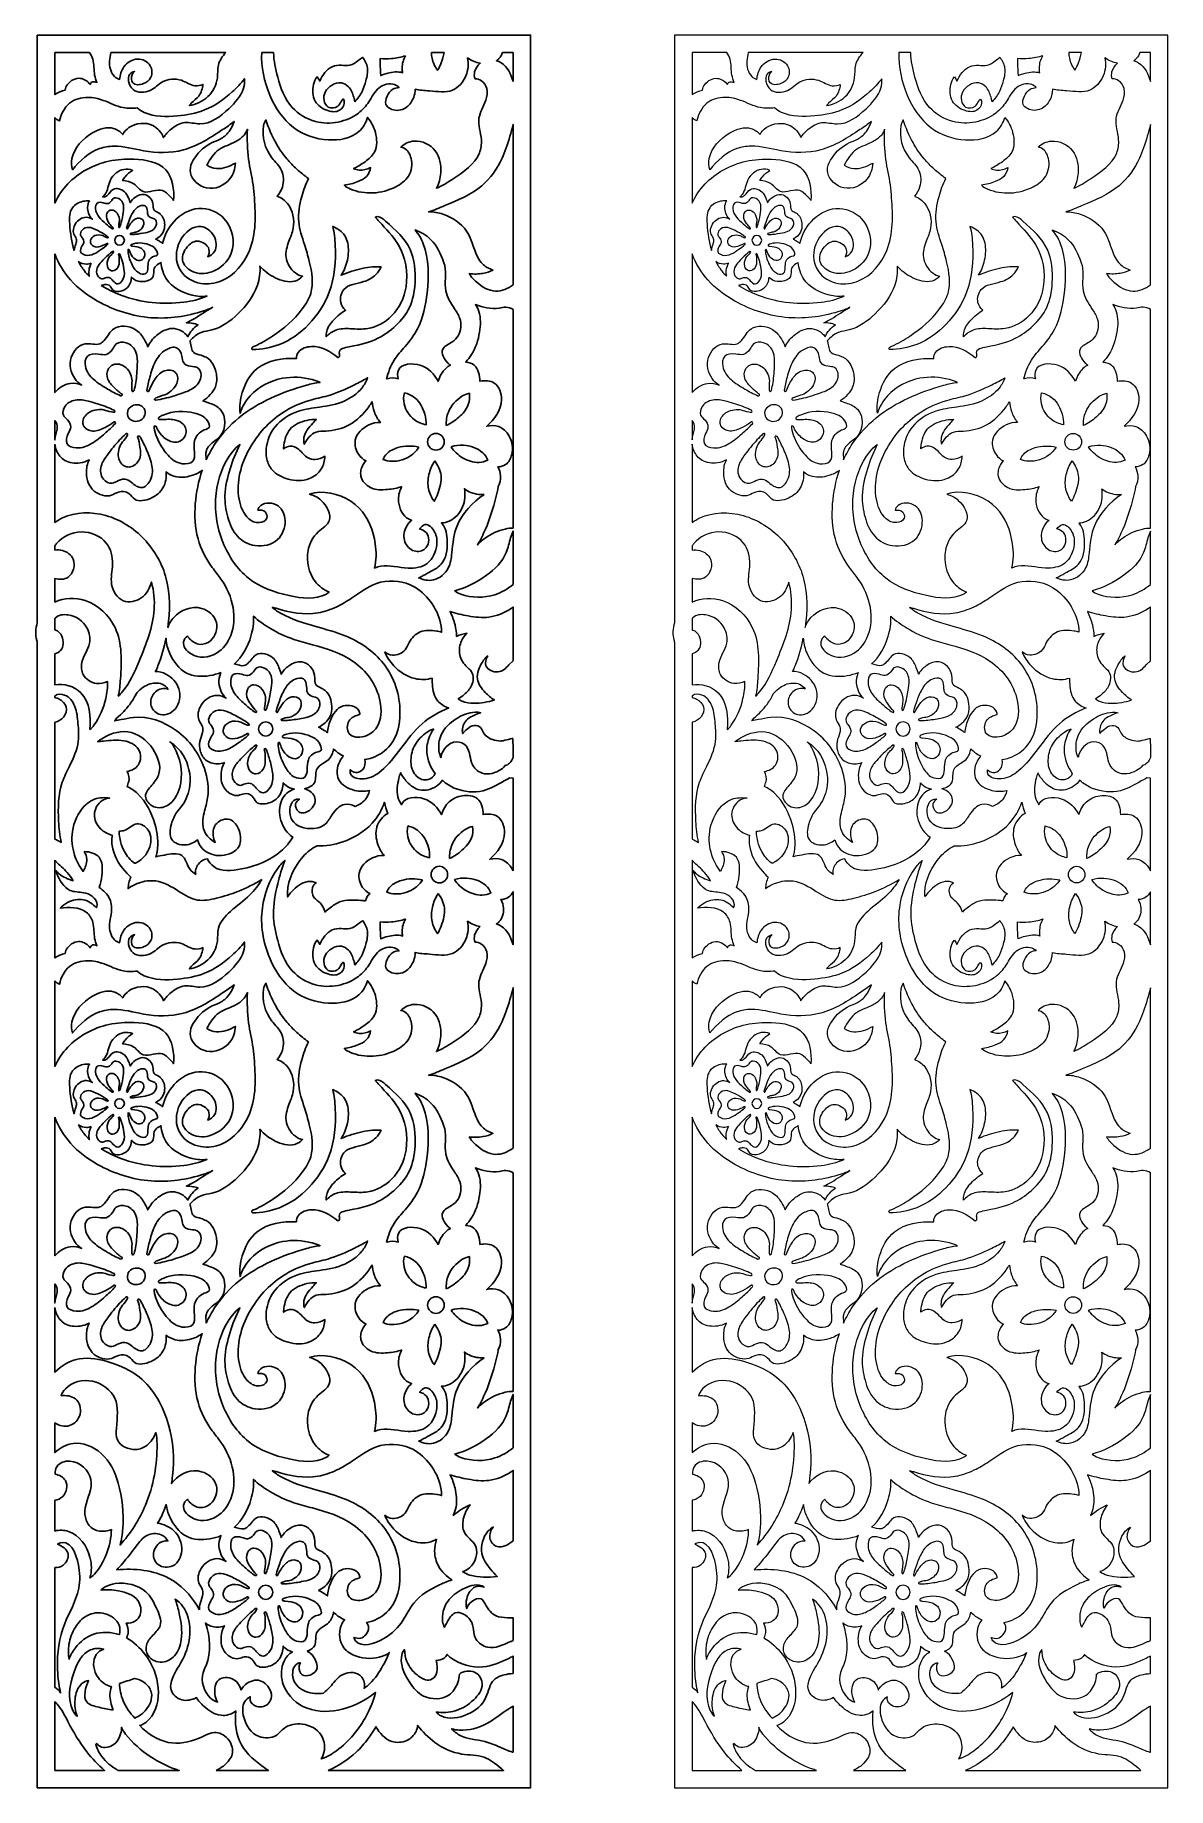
# Model space of a CAD drawing. Header units: centimetres. Extents: x -9.3 to 7.7, y -13.3 to 13.
import ezdxf

# ---------------------------------------------------------------- set-up
doc = ezdxf.new("R2010")
doc.units = ezdxf.units.CM
doc.header["$MEASUREMENT"] = 0
doc.layers.add('layer 1', color=7, linetype='Continuous')

msp = doc.modelspace()

# ---------------------------------------------------------------- linework, layer by layer
at = {"layer": 'layer 1', "color": 114}
for points, knots in [([(-9.21789, 12.99521), (-9.21789, 12.99521), (-1.82049, 12.99521), (-1.82049, 12.99521), (-1.82049, 12.99521), (-1.82049, 12.99521), (-1.82049, -13.28328), (-1.82049, -13.28328), (-1.82049, -13.28328), (-1.82049, -13.28328), (-9.21789, -13.28328), (-9.21789, -13.28328), (-9.21789, -13.28328), (-9.21789, -13.28328), (-9.21789, 2.89274), (-9.21789, 2.89274), (-9.21789, 2.89274), (-9.21805, 2.89384), (-9.2182, 2.89494), (-9.21834, 2.89604), (-9.21834, 2.89604), (-9.22169, 2.92161), (-9.22138, 2.94727), (-9.21789, 2.97243), (-9.21789, 2.97243), (-9.21789, 2.97243), (-9.21789, 3.89039), (-9.21789, 3.89039), (-9.21789, 3.89039), (-9.22112, 3.89938), (-9.22403, 3.90847), (-9.22661, 3.91759), (-9.22661, 3.91759), (-9.25201, 4.00729), (-9.24606, 4.09978), (-9.21789, 4.18502), (-9.21789, 4.18502), (-9.21789, 4.18502), (-9.21789, 12.99521), (-9.21789, 12.99521)], [0, 0, 0, 0, 0.09090909, 0.09090909, 0.09090909, 0.09090909, 0.18181818, 0.18181818, 0.18181818, 0.18181818, 0.27272727, 0.27272727, 0.27272727, 0.27272727, 0.36363636, 0.36363636, 0.36363636, 0.36363636, 0.45454545, 0.45454545, 0.45454545, 0.45454545, 0.54545455, 0.54545455, 0.54545455, 0.54545455, 0.63636364, 0.63636364, 0.63636364, 0.63636364, 0.72727273, 0.72727273, 0.72727273, 0.72727273, 0.81818182, 0.81818182, 0.81818182, 0.81818182, 1, 1, 1, 1]), ([(-8.43327, 12.73243), (-8.41189, 12.7027), (-8.39559, 12.66885), (-8.38567, 12.63404), (-8.38567, 12.63404), (-8.3635, 12.55624), (-8.37315, 12.47365), (-8.35859, 12.39486), (-8.35859, 12.39486), (-8.35158, 12.35691), (-8.33896, 12.31984), (-8.32406, 12.28417), (-8.32406, 12.28417), (-8.34752, 12.29439), (-8.37951, 12.30342), (-8.4006, 12.29006), (-8.4006, 12.29006), (-8.41227, 12.28267), (-8.4206, 12.26843), (-8.42415, 12.25473), (-8.42415, 12.25473), (-8.46169, 12.29968), (-8.51583, 12.33943), (-8.57428, 12.34599), (-8.57428, 12.34599), (-8.64481, 12.35391), (-8.72161, 12.31352), (-8.76562, 12.25473), (-8.76562, 12.25473), (-8.7848, 12.22911), (-8.79775, 12.19999), (-8.80095, 12.16936), (-8.80095, 12.16936), (-8.85254, 12.1568), (-8.91019, 12.13489), (-8.9551, 12.10254), (-8.9551, 12.10254), (-8.9551, 12.10254), (-8.9551, 12.73243), (-8.9551, 12.73243), (-8.9551, 12.73243), (-8.9551, 12.73243), (-8.43327, 12.73243), (-8.43327, 12.73243)], [0, 0, 0, 0, 0.08333333, 0.08333333, 0.08333333, 0.08333333, 0.16666667, 0.16666667, 0.16666667, 0.16666667, 0.25, 0.25, 0.25, 0.25, 0.33333333, 0.33333333, 0.33333333, 0.33333333, 0.41666667, 0.41666667, 0.41666667, 0.41666667, 0.5, 0.5, 0.5, 0.5, 0.58333333, 0.58333333, 0.58333333, 0.58333333, 0.66666667, 0.66666667, 0.66666667, 0.66666667, 0.75, 0.75, 0.75, 0.75, 0.83333333, 0.83333333, 0.83333333, 0.83333333, 1, 1, 1, 1]), ([(-6.39107, 12.73243), (-6.44233, 12.67692), (-6.48454, 12.61503), (-6.50102, 12.54629), (-6.50102, 12.54629), (-6.51563, 12.4853), (-6.51, 12.41891), (-6.51825, 12.35389), (-6.51825, 12.35389), (-6.53168, 12.24798), (-6.58197, 12.14569), (-6.65896, 12.07246), (-6.65896, 12.07246), (-6.73532, 11.99982), (-6.83796, 11.95577), (-6.94038, 11.9375), (-6.94038, 11.9375), (-6.93055, 11.95049), (-6.92014, 11.96307), (-6.90879, 11.97482), (-6.90879, 11.97482), (-6.87299, 12.01193), (-6.82792, 12.04082), (-6.7968, 12.08108), (-6.7968, 12.08108), (-6.75927, 12.12964), (-6.74205, 12.19476), (-6.73362, 12.25625), (-6.73362, 12.25625), (-6.77115, 12.24034), (-6.8143, 12.23189), (-6.85423, 12.23615), (-6.85423, 12.23615), (-6.92581, 12.24379), (-6.98704, 12.29227), (-7.05812, 12.31656), (-7.05812, 12.31656), (-7.1497, 12.34784), (-7.25761, 12.33896), (-7.33955, 12.29358), (-7.33955, 12.29358), (-7.40543, 12.2571), (-7.45451, 12.19703), (-7.52621, 12.16436), (-7.52621, 12.16436), (-7.60673, 12.12766), (-7.71578, 12.12553), (-7.78085, 12.17795), (-7.78085, 12.17795), (-7.81759, 12.20754), (-7.84031, 12.25454), (-7.84847, 12.30507), (-7.84847, 12.30507), (-7.85404, 12.33958), (-7.85283, 12.37574), (-7.83495, 12.40245), (-7.83495, 12.40245), (-7.81857, 12.42692), (-7.78822, 12.44346), (-7.75921, 12.45114), (-7.75921, 12.45114), (-7.77616, 12.43827), (-7.78906, 12.42073), (-7.79708, 12.39975), (-7.79708, 12.39975), (-7.8121, 12.36046), (-7.81006, 12.30913), (-7.78626, 12.28074), (-7.78626, 12.28074), (-7.75382, 12.24203), (-7.68098, 12.24594), (-7.62397, 12.26721), (-7.62397, 12.26721), (-7.57364, 12.28598), (-7.53567, 12.3183), (-7.51578, 12.36188), (-7.51578, 12.36188), (-7.4918, 12.41441), (-7.49412, 12.4833), (-7.52389, 12.53499), (-7.52389, 12.53499), (-7.5611, 12.59958), (-7.64118, 12.63731), (-7.71594, 12.63507), (-7.71594, 12.63507), (-7.79665, 12.63265), (-7.87115, 12.58364), (-7.9188, 12.51876), (-7.9188, 12.51876), (-7.95959, 12.46322), (-7.98071, 12.39607), (-7.98371, 12.32942), (-7.98371, 12.32942), (-8.01314, 12.33666), (-8.04031, 12.35369), (-8.06215, 12.3754), (-8.06215, 12.3754), (-8.12074, 12.43361), (-8.14117, 12.52541), (-8.13518, 12.60802), (-8.13518, 12.60802), (-8.13208, 12.6508), (-8.12191, 12.69112), (-8.11413, 12.73243), (-8.11413, 12.73243), (-8.11413, 12.73243), (-6.39107, 12.73243), (-6.39107, 12.73243)], [0, 0, 0, 0, 0.03571429, 0.03571429, 0.03571429, 0.03571429, 0.07142857, 0.07142857, 0.07142857, 0.07142857, 0.10714286, 0.10714286, 0.10714286, 0.10714286, 0.14285714, 0.14285714, 0.14285714, 0.14285714, 0.17857143, 0.17857143, 0.17857143, 0.17857143, 0.21428571, 0.21428571, 0.21428571, 0.21428571, 0.25, 0.25, 0.25, 0.25, 0.28571429, 0.28571429, 0.28571429, 0.28571429, 0.32142857, 0.32142857, 0.32142857, 0.32142857, 0.35714286, 0.35714286, 0.35714286, 0.35714286, 0.39285714, 0.39285714, 0.39285714, 0.39285714, 0.42857143, 0.42857143, 0.42857143, 0.42857143, 0.46428571, 0.46428571, 0.46428571, 0.46428571, 0.5, 0.5, 0.5, 0.5, 0.53571429, 0.53571429, 0.53571429, 0.53571429, 0.57142857, 0.57142857, 0.57142857, 0.57142857, 0.60714286, 0.60714286, 0.60714286, 0.60714286, 0.64285714, 0.64285714, 0.64285714, 0.64285714, 0.67857143, 0.67857143, 0.67857143, 0.67857143, 0.71428571, 0.71428571, 0.71428571, 0.71428571, 0.75, 0.75, 0.75, 0.75, 0.78571429, 0.78571429, 0.78571429, 0.78571429, 0.82142857, 0.82142857, 0.82142857, 0.82142857, 0.85714286, 0.85714286, 0.85714286, 0.85714286, 0.89285714, 0.89285714, 0.89285714, 0.89285714, 0.92857143, 0.92857143, 0.92857143, 0.92857143, 1, 1, 1, 1]), ([(-3.55381, 12.1854), (-3.48938, 12.16601), (-3.41384, 12.16498), (-3.33963, 12.15916), (-3.33963, 12.15916), (-3.21612, 12.14947), (-3.09627, 12.12653), (-2.9936, 12.16942), (-2.9936, 12.16942), (-2.90591, 12.20605), (-2.83075, 12.29073), (-2.79146, 12.3848), (-2.79146, 12.3848), (-2.75562, 12.47064), (-2.74965, 12.56432), (-2.76492, 12.65277), (-2.76492, 12.65277), (-2.71057, 12.61169), (-2.64698, 12.58382), (-2.5771, 12.57244), (-2.5771, 12.57244), (-2.61772, 12.5393), (-2.64849, 12.49363), (-2.66003, 12.44384), (-2.66003, 12.44384), (-2.66808, 12.4091), (-2.66678, 12.37236), (-2.65472, 12.33979), (-2.65472, 12.33979), (-2.62157, 12.33895), (-2.5877, 12.32909), (-2.55962, 12.31052), (-2.55962, 12.31052), (-2.51953, 12.28403), (-2.49122, 12.23981), (-2.47915, 12.19347), (-2.47915, 12.19347), (-2.46417, 12.136), (-2.47419, 12.07527), (-2.49378, 12.01789), (-2.49378, 12.01789), (-2.52595, 11.92363), (-2.58393, 11.83838), (-2.5962, 11.74721), (-2.5962, 11.74721), (-2.60993, 11.64515), (-2.56637, 11.53568), (-2.55962, 11.42531), (-2.55962, 11.42531), (-2.55546, 11.35728), (-2.56528, 11.28891), (-2.58888, 11.22778), (-2.58888, 11.22778), (-2.6543, 11.05832), (-2.82556, 10.94447), (-2.98394, 10.84004), (-2.98394, 10.84004), (-3.06598, 10.78594), (-3.14457, 10.73437), (-3.23273, 10.69744), (-3.23273, 10.69744), (-3.19409, 10.76845), (-3.17371, 10.84837), (-3.16801, 10.93117), (-3.16801, 10.93117), (-3.16008, 11.0464), (-3.18061, 11.16721), (-3.25071, 11.2584), (-3.25071, 11.2584), (-3.32323, 11.35272), (-3.44879, 11.41534), (-3.56715, 11.40583), (-3.56715, 11.40583), (-3.64192, 11.39982), (-3.71382, 11.36503), (-3.76852, 11.31593), (-3.76852, 11.31593), (-3.74959, 11.31497), (-3.7311, 11.30778), (-3.71458, 11.29795), (-3.71458, 11.29795), (-3.66184, 11.2666), (-3.62918, 11.20845), (-3.6139, 11.14692), (-3.6139, 11.14692), (-3.59124, 11.05574), (-3.60674, 10.95712), (-3.65345, 10.88083), (-3.65345, 10.88083), (-3.69686, 10.80993), (-3.76721, 10.75833), (-3.84403, 10.71902), (-3.84403, 10.71902), (-4.0531, 10.61202), (-4.31006, 10.59601), (-4.52365, 10.68665), (-4.52365, 10.68665), (-4.55783, 10.70116), (-4.59091, 10.7184), (-4.61557, 10.74502), (-4.61557, 10.74502), (-4.54636, 10.75323), (-4.47961, 10.77205), (-4.41326, 10.7978), (-4.41326, 10.7978), (-4.36443, 10.81675), (-4.31582, 10.83946), (-4.28132, 10.87696), (-4.28132, 10.87696), (-4.24867, 10.91245), (-4.22865, 10.96119), (-4.21975, 11.0089), (-4.21975, 11.0089), (-4.27233, 10.98286), (-4.33228, 10.96393), (-4.39127, 10.96932), (-4.39127, 10.96932), (-4.42064, 10.972), (-4.44976, 10.98071), (-4.47484, 10.99571), (-4.47484, 10.99571), (-4.41379, 11.02177), (-4.358, 11.05672), (-4.30331, 11.09686), (-4.30331, 11.09686), (-4.2478, 11.13762), (-4.19343, 11.18372), (-4.16258, 11.24199), (-4.16258, 11.24199), (-4.11757, 11.32701), (-4.1226, 11.43792), (-4.14938, 11.53666), (-4.14938, 11.53666), (-4.17224, 11.62092), (-4.21093, 11.69633), (-4.26568, 11.75992), (-4.26568, 11.75992), (-4.28734, 11.68032), (-4.33446, 11.60479), (-4.39641, 11.54981), (-4.39641, 11.54981), (-4.51523, 11.44434), (-4.68855, 11.41446), (-4.854, 11.42374), (-4.854, 11.42374), (-5.04758, 11.43459), (-5.23039, 11.49905), (-5.37696, 11.6105), (-5.37696, 11.6105), (-5.5357, 11.73122), (-5.65194, 11.90705), (-5.73182, 12.0961), (-5.73182, 12.0961), (-5.81745, 12.29875), (-5.86131, 12.51659), (-5.85347, 12.73243), (-5.85347, 12.73243), (-5.85347, 12.73243), (-5.67648, 12.73243), (-5.67648, 12.73243), (-5.67648, 12.73243), (-5.67194, 12.60879), (-5.6474, 12.48599), (-5.61385, 12.36368), (-5.61385, 12.36368), (-5.5686, 12.1987), (-5.50695, 12.03461), (-5.39409, 11.91), (-5.39409, 11.91), (-5.30313, 11.80956), (-5.1789, 11.73477), (-5.04649, 11.69972), (-5.04649, 11.69972), (-4.93595, 11.67046), (-4.81969, 11.6689), (-4.70747, 11.69113), (-4.70747, 11.69113), (-4.59708, 11.713), (-4.49058, 11.75789), (-4.40222, 11.82569), (-4.40222, 11.82569), (-4.34142, 11.87233), (-4.28921, 11.92981), (-4.24666, 11.99443), (-4.24666, 11.99443), (-4.19783, 12.06857), (-4.16172, 12.15208), (-4.09048, 12.20643), (-4.09048, 12.20643), (-4.0269, 12.25494), (-3.93534, 12.2802), (-3.86011, 12.25293), (-3.86011, 12.25293), (-3.83489, 12.24379), (-3.81151, 12.22875), (-3.79539, 12.20802), (-3.79539, 12.20802), (-3.82689, 12.20767), (-3.85948, 12.19884), (-3.88652, 12.18292), (-3.88652, 12.18292), (-3.92571, 12.15987), (-3.95328, 12.12198), (-3.9737, 12.07726), (-3.9737, 12.07726), (-3.99235, 12.0364), (-4.00504, 11.98984), (-3.98955, 11.9531), (-3.98955, 11.9531), (-3.9788, 11.9276), (-3.95448, 11.90682), (-3.92747, 11.89234), (-3.92747, 11.89234), (-3.86298, 11.85777), (-3.78312, 11.85908), (-3.72009, 11.8897), (-3.72009, 11.8897), (-3.6656, 11.91618), (-3.62371, 11.96457), (-3.59461, 12.01782), (-3.59461, 12.01782), (-3.57821, 12.04784), (-3.56588, 12.07941), (-3.5592, 12.11254), (-3.5592, 12.11254), (-3.5544, 12.13632), (-3.55252, 12.1609), (-3.55381, 12.1854)], [0, 0, 0, 0, 0.01724138, 0.01724138, 0.01724138, 0.01724138, 0.03448276, 0.03448276, 0.03448276, 0.03448276, 0.05172414, 0.05172414, 0.05172414, 0.05172414, 0.06896552, 0.06896552, 0.06896552, 0.06896552, 0.0862069, 0.0862069, 0.0862069, 0.0862069, 0.10344828, 0.10344828, 0.10344828, 0.10344828, 0.12068966, 0.12068966, 0.12068966, 0.12068966, 0.13793103, 0.13793103, 0.13793103, 0.13793103, 0.15517241, 0.15517241, 0.15517241, 0.15517241, 0.17241379, 0.17241379, 0.17241379, 0.17241379, 0.18965517, 0.18965517, 0.18965517, 0.18965517, 0.20689655, 0.20689655, 0.20689655, 0.20689655, 0.22413793, 0.22413793, 0.22413793, 0.22413793, 0.24137931, 0.24137931, 0.24137931, 0.24137931, 0.25862069, 0.25862069, 0.25862069, 0.25862069, 0.27586207, 0.27586207, 0.27586207, 0.27586207, 0.29310345, 0.29310345, 0.29310345, 0.29310345, 0.31034483, 0.31034483, 0.31034483, 0.31034483, 0.32758621, 0.32758621, 0.32758621, 0.32758621, 0.34482759, 0.34482759, 0.34482759, 0.34482759, 0.36206897, 0.36206897, 0.36206897, 0.36206897, 0.37931034, 0.37931034, 0.37931034, 0.37931034, 0.39655172, 0.39655172, 0.39655172, 0.39655172, 0.4137931, 0.4137931, 0.4137931, 0.4137931, 0.43103448, 0.43103448, 0.43103448, 0.43103448, 0.44827586, 0.44827586, 0.44827586, 0.44827586, 0.46551724, 0.46551724, 0.46551724, 0.46551724, 0.48275862, 0.48275862, 0.48275862, 0.48275862, 0.5, 0.5, 0.5, 0.5, 0.51724138, 0.51724138, 0.51724138, 0.51724138, 0.53448276, 0.53448276, 0.53448276, 0.53448276, 0.55172414, 0.55172414, 0.55172414, 0.55172414, 0.56896552, 0.56896552, 0.56896552, 0.56896552, 0.5862069, 0.5862069, 0.5862069, 0.5862069, 0.60344828, 0.60344828, 0.60344828, 0.60344828, 0.62068966, 0.62068966, 0.62068966, 0.62068966, 0.63793103, 0.63793103, 0.63793103, 0.63793103, 0.65517241, 0.65517241, 0.65517241, 0.65517241, 0.67241379, 0.67241379, 0.67241379, 0.67241379, 0.68965517, 0.68965517, 0.68965517, 0.68965517, 0.70689655, 0.70689655, 0.70689655, 0.70689655, 0.72413793, 0.72413793, 0.72413793, 0.72413793, 0.74137931, 0.74137931, 0.74137931, 0.74137931, 0.75862069, 0.75862069, 0.75862069, 0.75862069, 0.77586207, 0.77586207, 0.77586207, 0.77586207, 0.79310345, 0.79310345, 0.79310345, 0.79310345, 0.81034483, 0.81034483, 0.81034483, 0.81034483, 0.82758621, 0.82758621, 0.82758621, 0.82758621, 0.84482759, 0.84482759, 0.84482759, 0.84482759, 0.86206897, 0.86206897, 0.86206897, 0.86206897, 0.87931034, 0.87931034, 0.87931034, 0.87931034, 0.89655172, 0.89655172, 0.89655172, 0.89655172, 0.9137931, 0.9137931, 0.9137931, 0.9137931, 0.93103448, 0.93103448, 0.93103448, 0.93103448, 0.94827586, 0.94827586, 0.94827586, 0.94827586, 0.96551724, 0.96551724, 0.96551724, 0.96551724, 1, 1, 1, 1]), ([(-4.45866, 11.99565), (-4.41458, 12.04169), (-4.37506, 12.09386), (-4.34669, 12.15068), (-4.34669, 12.15068), (-4.32164, 12.20086), (-4.30528, 12.25467), (-4.29071, 12.31002), (-4.29071, 12.31002), (-4.27388, 12.37391), (-4.25944, 12.43986), (-4.26918, 12.50381), (-4.26918, 12.50381), (-4.27793, 12.56131), (-4.30624, 12.61721), (-4.34239, 12.66314), (-4.34239, 12.66314), (-4.36239, 12.64417), (-4.38437, 12.6281), (-4.40698, 12.61147), (-4.40698, 12.61147), (-4.44597, 12.58278), (-4.48682, 12.55242), (-4.53187, 12.54256), (-4.53187, 12.54256), (-4.57132, 12.53393), (-4.61398, 12.54101), (-4.65676, 12.54256), (-4.65676, 12.54256), (-4.70454, 12.54429), (-4.75246, 12.53911), (-4.79457, 12.52103), (-4.79457, 12.52103), (-4.88115, 12.48385), (-4.94312, 12.39211), (-4.98405, 12.30571), (-4.98405, 12.30571), (-4.99697, 12.32724), (-5.00989, 12.34877), (-5.0228, 12.37031), (-5.0228, 12.37031), (-5.04909, 12.33701), (-5.06599, 12.29725), (-5.07633, 12.25486), (-5.07633, 12.25486), (-5.09669, 12.1714), (-5.0916, 12.07782), (-5.05098, 12.00557), (-5.05098, 12.00557), (-5.01244, 11.93705), (-4.94193, 11.88772), (-4.86166, 11.86188), (-4.86166, 11.86188), (-4.80219, 11.84272), (-4.73735, 11.83646), (-4.68561, 11.86676), (-4.68561, 11.86676), (-4.64775, 11.88894), (-4.61691, 11.93068), (-4.6147, 11.97435), (-4.6147, 11.97435), (-4.61357, 11.99666), (-4.61992, 12.01948), (-4.63182, 12.03793), (-4.63182, 12.03793), (-4.64014, 12.02747), (-4.64866, 12.01721), (-4.65627, 12.00614), (-4.65627, 12.00614), (-4.67455, 11.97953), (-4.68757, 11.94817), (-4.71251, 11.92789), (-4.71251, 11.92789), (-4.74934, 11.89794), (-4.81216, 11.89215), (-4.85433, 11.91567), (-4.85433, 11.91567), (-4.88949, 11.93528), (-4.91031, 11.97527), (-4.9179, 12.01592), (-4.9179, 12.01592), (-4.92595, 12.05902), (-4.91914, 12.10287), (-4.90079, 12.14062), (-4.90079, 12.14062), (-4.87935, 12.18471), (-4.84218, 12.2205), (-4.79809, 12.24577), (-4.79809, 12.24577), (-4.7552, 12.27034), (-4.70576, 12.28496), (-4.65872, 12.27755), (-4.65872, 12.27755), (-4.61838, 12.2712), (-4.57981, 12.24866), (-4.55113, 12.21887), (-4.55113, 12.21887), (-4.51018, 12.17634), (-4.4894, 12.11902), (-4.47288, 12.06238), (-4.47288, 12.06238), (-4.46644, 12.04029), (-4.46064, 12.0183), (-4.45866, 11.99565)], [0, 0, 0, 0, 0.03703704, 0.03703704, 0.03703704, 0.03703704, 0.07407407, 0.07407407, 0.07407407, 0.07407407, 0.11111111, 0.11111111, 0.11111111, 0.11111111, 0.14814815, 0.14814815, 0.14814815, 0.14814815, 0.18518519, 0.18518519, 0.18518519, 0.18518519, 0.22222222, 0.22222222, 0.22222222, 0.22222222, 0.25925926, 0.25925926, 0.25925926, 0.25925926, 0.2962963, 0.2962963, 0.2962963, 0.2962963, 0.33333333, 0.33333333, 0.33333333, 0.33333333, 0.37037037, 0.37037037, 0.37037037, 0.37037037, 0.40740741, 0.40740741, 0.40740741, 0.40740741, 0.44444444, 0.44444444, 0.44444444, 0.44444444, 0.48148148, 0.48148148, 0.48148148, 0.48148148, 0.51851852, 0.51851852, 0.51851852, 0.51851852, 0.55555556, 0.55555556, 0.55555556, 0.55555556, 0.59259259, 0.59259259, 0.59259259, 0.59259259, 0.62962963, 0.62962963, 0.62962963, 0.62962963, 0.66666667, 0.66666667, 0.66666667, 0.66666667, 0.7037037, 0.7037037, 0.7037037, 0.7037037, 0.74074074, 0.74074074, 0.74074074, 0.74074074, 0.77777778, 0.77777778, 0.77777778, 0.77777778, 0.81481481, 0.81481481, 0.81481481, 0.81481481, 0.85185185, 0.85185185, 0.85185185, 0.85185185, 0.88888889, 0.88888889, 0.88888889, 0.88888889, 0.92592593, 0.92592593, 0.92592593, 0.92592593, 1, 1, 1, 1]), ([(-3.69575, 12.68618), (-3.72937, 12.63032), (-3.74733, 12.56601), (-3.74734, 12.49763), (-3.74734, 12.49763), (-3.74734, 12.47544), (-3.74545, 12.45282), (-3.74174, 12.43042), (-3.74174, 12.43042), (-3.81239, 12.45286), (-3.89054, 12.44051), (-3.96397, 12.42309), (-3.96397, 12.42309), (-4.00043, 12.41445), (-4.03572, 12.40456), (-4.06866, 12.3882), (-4.06866, 12.3882), (-4.07272, 12.44976), (-4.07519, 12.51144), (-4.07564, 12.57314), (-4.07564, 12.57314), (-4.0758, 12.59648), (-4.07569, 12.61982), (-4.07524, 12.64316), (-4.07524, 12.64316), (-4.02101, 12.63416), (-3.96442, 12.63671), (-3.90895, 12.64202), (-3.90895, 12.64202), (-3.8354, 12.64908), (-3.76381, 12.66102), (-3.69575, 12.68618)], [0, 0, 0, 0, 0.11111111, 0.11111111, 0.11111111, 0.11111111, 0.22222222, 0.22222222, 0.22222222, 0.22222222, 0.33333333, 0.33333333, 0.33333333, 0.33333333, 0.44444444, 0.44444444, 0.44444444, 0.44444444, 0.55555556, 0.55555556, 0.55555556, 0.55555556, 0.66666667, 0.66666667, 0.66666667, 0.66666667, 0.77777778, 0.77777778, 0.77777778, 0.77777778, 1, 1, 1, 1]), ([(-3.11829, 12.73243), (-3.12721, 12.68098), (-3.14366, 12.62994), (-3.16198, 12.58073), (-3.16198, 12.58073), (-3.17682, 12.54085), (-3.19289, 12.50216), (-3.21532, 12.46668), (-3.21532, 12.46668), (-3.25512, 12.52053), (-3.28535, 12.58337), (-3.29914, 12.64916), (-3.29914, 12.64916), (-3.30487, 12.67654), (-3.30776, 12.70442), (-3.3082, 12.73243), (-3.3082, 12.73243), (-3.3082, 12.73243), (-3.11829, 12.73243), (-3.11829, 12.73243)], [0, 0, 0, 0, 0.16666667, 0.16666667, 0.16666667, 0.16666667, 0.33333333, 0.33333333, 0.33333333, 0.33333333, 0.5, 0.5, 0.5, 0.5, 0.66666667, 0.66666667, 0.66666667, 0.66666667, 1, 1, 1, 1]), ([(-2.08328, 12.29773), (-2.115, 12.40933), (-2.1681, 12.517), (-2.26286, 12.57782), (-2.26286, 12.57782), (-2.2843, 12.59159), (-2.30789, 12.60295), (-2.33258, 12.61127), (-2.33258, 12.61127), (-2.31892, 12.61992), (-2.30632, 12.62995), (-2.29509, 12.64143), (-2.29509, 12.64143), (-2.27082, 12.66626), (-2.25295, 12.69791), (-2.24153, 12.73243), (-2.24153, 12.73243), (-2.24153, 12.73243), (-2.08328, 12.73243), (-2.08328, 12.73243), (-2.08328, 12.73243), (-2.08328, 12.73243), (-2.08328, 12.29773), (-2.08328, 12.29773)], [0, 0, 0, 0, 0.14285714, 0.14285714, 0.14285714, 0.14285714, 0.28571429, 0.28571429, 0.28571429, 0.28571429, 0.42857143, 0.42857143, 0.42857143, 0.42857143, 0.57142857, 0.57142857, 0.57142857, 0.57142857, 0.71428571, 0.71428571, 0.71428571, 0.71428571, 1, 1, 1, 1]), ([(-8.9551, 11.76035), (-8.93535, 11.73738), (-8.91302, 11.71861), (-8.88631, 11.7072), (-8.88631, 11.7072), (-8.86373, 11.80616), (-8.81511, 11.90791), (-8.73619, 11.97214), (-8.73619, 11.97214), (-8.6609, 12.03339), (-8.55804, 12.06051), (-8.45948, 12.06045), (-8.45948, 12.06045), (-8.38014, 12.0604), (-8.30358, 12.04274), (-8.22987, 12.01629), (-8.22987, 12.01629), (-8.12917, 11.98015), (-8.03378, 11.9276), (-7.92961, 11.90738), (-7.92961, 11.90738), (-7.86169, 11.89419), (-7.79003, 11.89475), (-7.72137, 11.90495), (-7.72137, 11.90495), (-7.69128, 11.87493), (-7.65342, 11.85317), (-7.61422, 11.83583), (-7.61422, 11.83583), (-7.46039, 11.76775), (-7.28596, 11.76769), (-7.11651, 11.78398), (-7.11651, 11.78398), (-6.97509, 11.79758), (-6.83715, 11.82257), (-6.70867, 11.87385), (-6.70867, 11.87385), (-6.55647, 11.93458), (-6.41754, 12.03219), (-6.29391, 12.14344), (-6.29391, 12.14344), (-6.22699, 12.20365), (-6.16455, 12.26786), (-6.11243, 12.34031), (-6.11243, 12.34031), (-6.10633, 12.29363), (-6.11295, 12.24494), (-6.12648, 12.19979), (-6.12648, 12.19979), (-6.16291, 12.07824), (-6.24947, 11.9824), (-6.3478, 11.89064), (-6.3478, 11.89064), (-6.47411, 11.77279), (-6.61984, 11.66167), (-6.78017, 11.6636), (-6.78017, 11.6636), (-6.85558, 11.66451), (-6.93421, 11.69043), (-7.00909, 11.68217), (-7.00909, 11.68217), (-7.08308, 11.674), (-7.1534, 11.63247), (-7.21327, 11.58317), (-7.21327, 11.58317), (-7.2572, 11.547), (-7.2955, 11.50665), (-7.32464, 11.45943), (-7.32464, 11.45943), (-7.35661, 11.53312), (-7.41256, 11.60195), (-7.48551, 11.63886), (-7.48551, 11.63886), (-7.59454, 11.69402), (-7.74155, 11.67788), (-7.84436, 11.60792), (-7.84436, 11.60792), (-7.88441, 11.58068), (-7.91774, 11.54527), (-7.93718, 11.50274), (-7.93718, 11.50274), (-7.97121, 11.54583), (-8.02093, 11.57992), (-8.07329, 11.59555), (-8.07329, 11.59555), (-8.17589, 11.62616), (-8.2886, 11.5859), (-8.38884, 11.52749), (-8.38884, 11.52749), (-8.54187, 11.43831), (-8.66584, 11.30685), (-8.6982, 11.14388), (-8.6982, 11.14388), (-8.70918, 11.0886), (-8.70961, 11.0297), (-8.69201, 10.97683), (-8.69201, 10.97683), (-8.58164, 11.10877), (-8.44631, 11.23495), (-8.28366, 11.29237), (-8.28366, 11.29237), (-8.21633, 11.31614), (-8.14432, 11.32813), (-8.07329, 11.3295), (-8.07329, 11.3295), (-7.92345, 11.33238), (-7.77797, 11.28801), (-7.62782, 11.26144), (-7.62782, 11.26144), (-7.4278, 11.22603), (-7.21947, 11.22221), (-7.02765, 11.27381), (-7.02765, 11.27381), (-6.81633, 11.33066), (-6.62504, 11.45477), (-6.43987, 11.57698), (-6.43987, 11.57698), (-6.38027, 11.61633), (-6.32129, 11.65547), (-6.26663, 11.70073), (-6.26663, 11.70073), (-6.29011, 11.63063), (-6.32627, 11.56253), (-6.378, 11.50893), (-6.378, 11.50893), (-6.41642, 11.4691), (-6.46344, 11.43728), (-6.51412, 11.41612), (-6.51412, 11.41612), (-6.62412, 11.37894), (-6.72259, 11.317), (-6.80492, 11.22431), (-6.80492, 11.22431), (-6.88041, 11.13933), (-6.94233, 11.02849), (-6.92247, 10.92733), (-6.92247, 10.92733), (-6.90206, 10.82332), (-6.7952, 10.72955), (-6.68117, 10.70459), (-6.68117, 10.70459), (-6.55268, 10.67647), (-6.41509, 10.73572), (-6.33469, 10.83452), (-6.33469, 10.83452), (-6.27899, 10.90297), (-6.25074, 10.9904), (-6.24807, 11.07582), (-6.24807, 11.07582), (-6.33301, 11.02578), (-6.43356, 10.98655), (-6.53268, 10.99539), (-6.53268, 10.99539), (-6.58318, 10.99989), (-6.6333, 11.01687), (-6.67499, 11.04488), (-6.67499, 11.04488), (-6.6306, 11.13433), (-6.57059, 11.22416), (-6.48937, 11.28), (-6.48937, 11.28), (-6.41508, 11.33107), (-6.32304, 11.35371), (-6.24188, 11.39756), (-6.24188, 11.39756), (-6.19494, 11.42292), (-6.15165, 11.45537), (-6.11814, 11.49655), (-6.11814, 11.49655), (-6.09704, 11.52248), (-6.07983, 11.55185), (-6.06864, 11.58317), (-6.06864, 11.58317), (-6.07249, 11.43254), (-6.07096, 11.28073), (-6.05008, 11.1315), (-6.05008, 11.1315), (-6.03208, 11.0029), (-5.99973, 10.87623), (-5.98202, 10.7479), (-5.98202, 10.7479), (-5.97326, 10.68443), (-5.96809, 10.62055), (-5.96346, 10.55609), (-5.96346, 10.55609), (-5.94436, 10.29004), (-5.9346, 10.01413), (-6.03771, 9.76413), (-6.03771, 9.76413), (-6.11792, 9.56963), (-6.26646, 9.39081), (-6.4585, 9.31031), (-6.4585, 9.31031), (-6.55473, 9.26997), (-6.66188, 9.25433), (-6.76638, 9.27304), (-6.76638, 9.27304), (-6.88569, 9.2944), (-7.00154, 9.36054), (-7.06766, 9.45902), (-7.06766, 9.45902), (-7.1538, 9.58729), (-7.15554, 9.77045), (-7.07138, 9.92023), (-7.07138, 9.92023), (-7.00381, 10.0405), (-6.88086, 10.13927), (-6.76267, 10.1248), (-6.76267, 10.1248), (-6.68787, 10.11565), (-6.61499, 10.06115), (-6.57297, 9.98718), (-6.57297, 9.98718), (-6.53025, 9.91197), (-6.51945, 9.81663), (-6.56181, 9.74914), (-6.56181, 9.74914), (-6.58443, 9.7131), (-6.6222, 9.685), (-6.66224, 9.67103), (-6.66224, 9.67103), (-6.64404, 9.70406), (-6.63438, 9.74565), (-6.64364, 9.78261), (-6.64364, 9.78261), (-6.66163, 9.85441), (-6.75103, 9.90876), (-6.8259, 9.90535), (-6.8259, 9.90535), (-6.88328, 9.90275), (-6.93212, 9.86622), (-6.97096, 9.81981), (-6.97096, 9.81981), (-7.01945, 9.76185), (-7.05235, 9.68848), (-7.04062, 9.62138), (-7.04062, 9.62138), (-7.02858, 9.5525), (-6.96951, 9.49022), (-6.90241, 9.45553), (-6.90241, 9.45553), (-6.80911, 9.40728), (-6.7003, 9.4124), (-6.60229, 9.44763), (-6.60229, 9.44763), (-6.47099, 9.49482), (-6.35909, 9.59607), (-6.31007, 9.72405), (-6.31007, 9.72405), (-6.24581, 9.89185), (-6.28966, 10.1056), (-6.41394, 10.24114), (-6.41394, 10.24114), (-6.51201, 10.34808), (-6.66015, 10.40634), (-6.80032, 10.39569), (-6.80032, 10.39569), (-6.94004, 10.38508), (-7.07184, 10.30601), (-7.16738, 10.2025), (-7.16738, 10.2025), (-7.25326, 10.10948), (-7.30984, 9.99672), (-7.34064, 9.8725), (-7.34064, 9.8725), (-7.35456, 9.88458), (-7.37024, 9.895), (-7.38587, 9.905), (-7.38587, 9.905), (-7.40425, 9.91675), (-7.42257, 9.92791), (-7.44238, 9.93639), (-7.44238, 9.93639), (-7.39673, 9.96075), (-7.35221, 9.99678), (-7.32907, 10.04248), (-7.32907, 10.04248), (-7.31251, 10.07518), (-7.30689, 10.11283), (-7.30822, 10.15156), (-7.30822, 10.15156), (-7.31027, 10.21204), (-7.32924, 10.27517), (-7.37398, 10.31198), (-7.37398, 10.31198), (-7.38597, 10.3201), (-7.3973, 10.32848), (-7.41048, 10.33553), (-7.41048, 10.33553), (-7.43038, 10.34618), (-7.45449, 10.35381), (-7.46714, 10.36858), (-7.46714, 10.36858), (-7.48687, 10.39161), (-7.4788, 10.43199), (-7.48446, 10.46932), (-7.48446, 10.46932), (-7.49487, 10.53802), (-7.5518, 10.59635), (-7.61352, 10.60625), (-7.61352, 10.60625), (-7.65926, 10.61359), (-7.70762, 10.59432), (-7.7473, 10.5669), (-7.7473, 10.5669), (-7.78089, 10.54369), (-7.80826, 10.51462), (-7.82758, 10.48034), (-7.82758, 10.48034), (-7.83203, 10.50414), (-7.84042, 10.52698), (-7.84961, 10.54959), (-7.84961, 10.54959), (-7.86418, 10.58543), (-7.88079, 10.62066), (-7.91099, 10.64717), (-7.91099, 10.64717), (-7.95643, 10.68705), (-8.03265, 10.70719), (-8.08097, 10.68179), (-8.08097, 10.68179), (-8.11601, 10.66339), (-8.13638, 10.62104), (-8.16911, 10.59208), (-8.16911, 10.59208), (-8.1805, 10.58201), (-8.19337, 10.57356), (-8.20689, 10.57005), (-8.20689, 10.57005), (-8.21775, 10.56723), (-8.22903, 10.56759), (-8.24055, 10.56952), (-8.24055, 10.56952), (-8.22777, 10.57947), (-8.21622, 10.5907), (-8.20653, 10.60299), (-8.20653, 10.60299), (-8.15836, 10.66408), (-8.15605, 10.75117), (-8.12022, 10.82494), (-8.12022, 10.82494), (-8.08191, 10.90382), (-8.00526, 10.96746), (-7.91986, 10.98215), (-7.91986, 10.98215), (-7.87613, 10.98966), (-7.83012, 10.98435), (-7.79039, 10.96673), (-7.79039, 10.96673), (-7.83151, 10.94044), (-7.87038, 10.9092), (-7.90136, 10.87117), (-7.90136, 10.87117), (-7.91602, 10.85319), (-7.92891, 10.83368), (-7.93835, 10.81261), (-7.93835, 10.81261), (-7.88094, 10.80811), (-7.82021, 10.79938), (-7.7719, 10.76637), (-7.7719, 10.76637), (-7.72046, 10.73123), (-7.68308, 10.66857), (-7.6301, 10.64923), (-7.6301, 10.64923), (-7.58651, 10.63332), (-7.53236, 10.64674), (-7.47905, 10.65848), (-7.47905, 10.65848), (-7.43014, 10.66925), (-7.38194, 10.67862), (-7.34034, 10.66465), (-7.34034, 10.66465), (-7.29952, 10.65093), (-7.26505, 10.61474), (-7.23245, 10.58142), (-7.23245, 10.58142), (-7.21156, 10.56007), (-7.19144, 10.53989), (-7.17388, 10.51668), (-7.17388, 10.51668), (-7.1622, 10.67395), (-7.19145, 10.86214), (-7.29304, 10.97453), (-7.29304, 10.97453), (-7.40048, 11.09337), (-7.5888, 11.12744), (-7.76711, 11.13433), (-7.76711, 11.13433), (-8.02966, 11.14445), (-8.27048, 11.09562), (-8.48621, 10.97453), (-8.48621, 10.97453), (-8.68642, 10.86214), (-8.865, 10.6875), (-8.9551, 10.47662), (-8.9551, 10.47662), (-8.9551, 10.47662), (-8.9551, 11.76035), (-8.9551, 11.76035)], [0, 0, 0, 0, 0.00990099, 0.00990099, 0.00990099, 0.00990099, 0.01980198, 0.01980198, 0.01980198, 0.01980198, 0.02970297, 0.02970297, 0.02970297, 0.02970297, 0.03960396, 0.03960396, 0.03960396, 0.03960396, 0.04950495, 0.04950495, 0.04950495, 0.04950495, 0.05940594, 0.05940594, 0.05940594, 0.05940594, 0.06930693, 0.06930693, 0.06930693, 0.06930693, 0.07920792, 0.07920792, 0.07920792, 0.07920792, 0.08910891, 0.08910891, 0.08910891, 0.08910891, 0.0990099, 0.0990099, 0.0990099, 0.0990099, 0.10891089, 0.10891089, 0.10891089, 0.10891089, 0.11881188, 0.11881188, 0.11881188, 0.11881188, 0.12871287, 0.12871287, 0.12871287, 0.12871287, 0.13861386, 0.13861386, 0.13861386, 0.13861386, 0.14851485, 0.14851485, 0.14851485, 0.14851485, 0.15841584, 0.15841584, 0.15841584, 0.15841584, 0.16831683, 0.16831683, 0.16831683, 0.16831683, 0.17821782, 0.17821782, 0.17821782, 0.17821782, 0.18811881, 0.18811881, 0.18811881, 0.18811881, 0.1980198, 0.1980198, 0.1980198, 0.1980198, 0.20792079, 0.20792079, 0.20792079, 0.20792079, 0.21782178, 0.21782178, 0.21782178, 0.21782178, 0.22772277, 0.22772277, 0.22772277, 0.22772277, 0.23762376, 0.23762376, 0.23762376, 0.23762376, 0.24752475, 0.24752475, 0.24752475, 0.24752475, 0.25742574, 0.25742574, 0.25742574, 0.25742574, 0.26732673, 0.26732673, 0.26732673, 0.26732673, 0.27722772, 0.27722772, 0.27722772, 0.27722772, 0.28712871, 0.28712871, 0.28712871, 0.28712871, 0.2970297, 0.2970297, 0.2970297, 0.2970297, 0.30693069, 0.30693069, 0.30693069, 0.30693069, 0.31683168, 0.31683168, 0.31683168, 0.31683168, 0.32673267, 0.32673267, 0.32673267, 0.32673267, 0.33663366, 0.33663366, 0.33663366, 0.33663366, 0.34653465, 0.34653465, 0.34653465, 0.34653465, 0.35643564, 0.35643564, 0.35643564, 0.35643564, 0.36633663, 0.36633663, 0.36633663, 0.36633663, 0.37623762, 0.37623762, 0.37623762, 0.37623762, 0.38613861, 0.38613861, 0.38613861, 0.38613861, 0.3960396, 0.3960396, 0.3960396, 0.3960396, 0.40594059, 0.40594059, 0.40594059, 0.40594059, 0.41584158, 0.41584158, 0.41584158, 0.41584158, 0.42574257, 0.42574257, 0.42574257, 0.42574257, 0.43564356, 0.43564356, 0.43564356, 0.43564356, 0.44554455, 0.44554455, 0.44554455, 0.44554455, 0.45544554, 0.45544554, 0.45544554, 0.45544554, 0.46534653, 0.46534653, 0.46534653, 0.46534653, 0.47524752, 0.47524752, 0.47524752, 0.47524752, 0.48514851, 0.48514851, 0.48514851, 0.48514851, 0.4950495, 0.4950495, 0.4950495, 0.4950495, 0.5049505, 0.5049505, 0.5049505, 0.5049505, 0.51485149, 0.51485149, 0.51485149, 0.51485149, 0.52475248, 0.52475248, 0.52475248, 0.52475248, 0.53465347, 0.53465347, 0.53465347, 0.53465347, 0.54455446, 0.54455446, 0.54455446, 0.54455446, 0.55445545, 0.55445545, 0.55445545, 0.55445545, 0.56435644, 0.56435644, 0.56435644, 0.56435644, 0.57425743, 0.57425743, 0.57425743, 0.57425743, 0.58415842, 0.58415842, 0.58415842, 0.58415842, 0.59405941, 0.59405941, 0.59405941, 0.59405941, 0.6039604, 0.6039604, 0.6039604, 0.6039604, 0.61386139, 0.61386139, 0.61386139, 0.61386139, 0.62376238, 0.62376238, 0.62376238, 0.62376238, 0.63366337, 0.63366337, 0.63366337, 0.63366337, 0.64356436, 0.64356436, 0.64356436, 0.64356436, 0.65346535, 0.65346535, 0.65346535, 0.65346535, 0.66336634, 0.66336634, 0.66336634, 0.66336634, 0.67326733, 0.67326733, 0.67326733, 0.67326733, 0.68316832, 0.68316832, 0.68316832, 0.68316832, 0.69306931, 0.69306931, 0.69306931, 0.69306931, 0.7029703, 0.7029703, 0.7029703, 0.7029703, 0.71287129, 0.71287129, 0.71287129, 0.71287129, 0.72277228, 0.72277228, 0.72277228, 0.72277228, 0.73267327, 0.73267327, 0.73267327, 0.73267327, 0.74257426, 0.74257426, 0.74257426, 0.74257426, 0.75247525, 0.75247525, 0.75247525, 0.75247525, 0.76237624, 0.76237624, 0.76237624, 0.76237624, 0.77227723, 0.77227723, 0.77227723, 0.77227723, 0.78217822, 0.78217822, 0.78217822, 0.78217822, 0.79207921, 0.79207921, 0.79207921, 0.79207921, 0.8019802, 0.8019802, 0.8019802, 0.8019802, 0.81188119, 0.81188119, 0.81188119, 0.81188119, 0.82178218, 0.82178218, 0.82178218, 0.82178218, 0.83168317, 0.83168317, 0.83168317, 0.83168317, 0.84158416, 0.84158416, 0.84158416, 0.84158416, 0.85148515, 0.85148515, 0.85148515, 0.85148515, 0.86138614, 0.86138614, 0.86138614, 0.86138614, 0.87128713, 0.87128713, 0.87128713, 0.87128713, 0.88118812, 0.88118812, 0.88118812, 0.88118812, 0.89108911, 0.89108911, 0.89108911, 0.89108911, 0.9009901, 0.9009901, 0.9009901, 0.9009901, 0.91089109, 0.91089109, 0.91089109, 0.91089109, 0.92079208, 0.92079208, 0.92079208, 0.92079208, 0.93069307, 0.93069307, 0.93069307, 0.93069307, 0.94059406, 0.94059406, 0.94059406, 0.94059406, 0.95049505, 0.95049505, 0.95049505, 0.95049505, 0.96039604, 0.96039604, 0.96039604, 0.96039604, 0.97029703, 0.97029703, 0.97029703, 0.97029703, 0.98019802, 0.98019802, 0.98019802, 0.98019802, 1, 1, 1, 1]), ([(-6.68359, 6.62805), (-6.68693, 6.67504), (-6.69597, 6.72413), (-6.68247, 6.76751), (-6.68247, 6.76751), (-6.66712, 6.81687), (-6.62259, 6.85886), (-6.57706, 6.89483), (-6.57706, 6.89483), (-6.5407, 6.92357), (-6.50371, 6.94847), (-6.47528, 6.98185), (-6.47528, 6.98185), (-6.38366, 7.08947), (-6.38108, 7.28524), (-6.47455, 7.38447), (-6.47455, 7.38447), (-6.51351, 7.42583), (-6.56917, 7.45042), (-6.62429, 7.47275), (-6.62429, 7.47275), (-6.66069, 7.4875), (-6.69686, 7.50126), (-6.73521, 7.51006), (-6.73521, 7.51006), (-6.6561, 7.56411), (-6.58156, 7.63762), (-6.54851, 7.7215), (-6.54851, 7.7215), (-6.52486, 7.78152), (-6.52245, 7.84685), (-6.53307, 7.91208), (-6.53307, 7.91208), (-6.54965, 8.01391), (-6.59798, 8.1155), (-6.68834, 8.16529), (-6.68834, 8.16529), (-6.71218, 8.17568), (-6.73486, 8.18668), (-6.76067, 8.19493), (-6.76067, 8.19493), (-6.79965, 8.20738), (-6.84574, 8.21354), (-6.87222, 8.23501), (-6.87222, 8.23501), (-6.91349, 8.26847), (-6.90713, 8.33912), (-6.92546, 8.40074), (-6.92546, 8.40074), (-6.92658, 8.40452), (-6.9278, 8.40827), (-6.92911, 8.41198), (-6.92911, 8.41198), (-6.88132, 8.46497), (-6.8257, 8.5123), (-6.76141, 8.53702), (-6.76141, 8.53702), (-6.71046, 8.55662), (-6.65406, 8.56202), (-6.60037, 8.57516), (-6.60037, 8.57516), (-6.45159, 8.61159), (-6.32363, 8.70751), (-6.21049, 8.81672), (-6.21049, 8.81672), (-6.08261, 8.94014), (-5.97367, 9.08054), (-5.91807, 9.24474), (-5.91807, 9.24474), (-5.8869, 9.33682), (-5.87251, 9.43639), (-5.88037, 9.53296), (-5.88037, 9.53296), (-5.81797, 9.45908), (-5.74004, 9.40117), (-5.65001, 9.35659), (-5.65001, 9.35659), (-5.5582, 9.31113), (-5.45379, 9.27955), (-5.35845, 9.3062), (-5.35845, 9.3062), (-5.3137, 9.31871), (-5.27095, 9.34405), (-5.23968, 9.37819), (-5.23968, 9.37819), (-5.27872, 9.38547), (-5.3151, 9.40402), (-5.34766, 9.42858), (-5.34766, 9.42858), (-5.42219, 9.48482), (-5.47664, 9.57262), (-5.48804, 9.66254), (-5.48804, 9.66254), (-5.49826, 9.74329), (-5.47378, 9.82575), (-5.44484, 9.9037), (-5.44484, 9.9037), (-5.42024, 9.96998), (-5.39244, 10.033), (-5.38005, 10.10167), (-5.38005, 10.10167), (-5.35763, 10.22601), (-5.38578, 10.36888), (-5.46644, 10.46882), (-5.46644, 10.46882), (-5.50734, 10.5195), (-5.56175, 10.55914), (-5.62193, 10.58021), (-5.62193, 10.58021), (-5.58558, 10.6182), (-5.55928, 10.66542), (-5.54367, 10.71717), (-5.54367, 10.71717), (-5.51891, 10.79922), (-5.52101, 10.89265), (-5.55561, 10.967), (-5.55561, 10.967), (-5.58854, 11.03775), (-5.6509, 11.09121), (-5.70099, 11.15545), (-5.70099, 11.15545), (-5.8052, 11.28908), (-5.85633, 11.46931), (-5.82427, 11.63501), (-5.82427, 11.63501), (-5.81814, 11.6667), (-5.80896, 11.69786), (-5.79056, 11.72352), (-5.79056, 11.72352), (-5.75253, 11.60553), (-5.70375, 11.49053), (-5.64304, 11.38213), (-5.64304, 11.38213), (-5.59457, 11.29558), (-5.53849, 11.21322), (-5.47446, 11.13768), (-5.47446, 11.13768), (-5.42883, 11.08386), (-5.37916, 11.03349), (-5.32695, 10.98596), (-5.32695, 10.98596), (-5.2713, 10.9353), (-5.21275, 10.88787), (-5.1516, 10.84414), (-5.1516, 10.84414), (-5.19548, 10.75961), (-5.22705, 10.66966), (-5.25247, 10.57683), (-5.25247, 10.57683), (-5.28681, 10.45142), (-5.30991, 10.32077), (-5.29786, 10.19352), (-5.29786, 10.19352), (-5.28698, 10.07858), (-5.24742, 9.96642), (-5.21212, 9.85559), (-5.21212, 9.85559), (-5.18503, 9.77054), (-5.16045, 9.68627), (-5.13912, 9.59818), (-5.13912, 9.59818), (-5.10109, 9.4412), (-5.07336, 9.27207), (-5.11855, 9.12182), (-5.11855, 9.12182), (-5.1437, 9.03822), (-5.19142, 8.96047), (-5.24536, 8.88879), (-5.24536, 8.88879), (-5.36813, 8.72558), (-5.52308, 8.59382), (-5.69087, 8.48097), (-5.69087, 8.48097), (-5.77598, 8.42372), (-5.86439, 8.37135), (-5.95875, 8.33227), (-5.95875, 8.33227), (-5.97667, 8.32572), (-6.00728, 8.31329), (-6.00345, 8.2965), (-6.00345, 8.2965), (-6.00223, 8.29113), (-5.99749, 8.28531), (-5.99246, 8.28186), (-5.99246, 8.28186), (-5.8547, 8.2808), (-5.71498, 8.30662), (-5.58615, 8.35745), (-5.58615, 8.35745), (-5.42194, 8.42225), (-5.27545, 8.5277), (-5.1515, 8.65509), (-5.1515, 8.65509), (-5.01551, 8.79485), (-4.90665, 8.96104), (-4.83969, 9.14171), (-4.83969, 9.14171), (-4.75746, 9.36355), (-4.73839, 9.60726), (-4.74992, 9.84566), (-4.74992, 9.84566), (-4.75454, 9.9412), (-4.76408, 10.0359), (-4.78895, 10.12738), (-4.78895, 10.12738), (-4.71738, 10.09899), (-4.64728, 10.05095), (-4.60608, 9.9863), (-4.60608, 9.9863), (-4.56311, 9.91889), (-4.55159, 9.83343), (-4.55383, 9.75119), (-4.55383, 9.75119), (-4.55621, 9.66371), (-4.57417, 9.57987), (-4.60608, 9.50039), (-4.60608, 9.50039), (-4.62095, 9.46335), (-4.63884, 9.42726), (-4.66212, 9.39498), (-4.66212, 9.39498), (-4.61062, 9.41922), (-4.55687, 9.43839), (-4.50236, 9.45533), (-4.50236, 9.45533), (-4.40058, 9.48697), (-4.29615, 9.51088), (-4.18994, 9.51923), (-4.18994, 9.51923), (-4.14738, 9.52259), (-4.10453, 9.52344), (-4.06214, 9.51923), (-4.06214, 9.51923), (-4.08003, 9.47691), (-4.10748, 9.43798), (-4.14025, 9.40563), (-4.14025, 9.40563), (-4.19089, 9.35561), (-4.25421, 9.32131), (-4.32485, 9.29912), (-4.32485, 9.29912), (-4.42997, 9.26611), (-4.55132, 9.25991), (-4.61952, 9.18197), (-4.61952, 9.18197), (-4.66286, 9.13245), (-4.68473, 9.05396), (-4.66922, 8.98671), (-4.66922, 8.98671), (-4.65854, 8.94036), (-4.6301, 8.89934), (-4.59467, 8.86955), (-4.59467, 8.86955), (-4.66076, 8.83248), (-4.71977, 8.78404), (-4.77218, 8.72754), (-4.77218, 8.72754), (-4.8192, 8.67684), (-4.8609, 8.61966), (-4.87869, 8.55359), (-4.87869, 8.55359), (-4.88583, 8.52703), (-4.88911, 8.49905), (-4.88579, 8.47193), (-4.88579, 8.47193), (-4.84712, 8.51487), (-4.79772, 8.55129), (-4.74378, 8.57133), (-4.74378, 8.57133), (-4.67496, 8.59691), (-4.59876, 8.59582), (-4.52366, 8.59264), (-4.52366, 8.59264), (-4.43445, 8.58885), (-4.34681, 8.58211), (-4.26095, 8.59619), (-4.26095, 8.59619), (-4.12965, 8.61771), (-4.00255, 8.68791), (-3.90593, 8.78434), (-3.90593, 8.78434), (-3.78872, 8.90133), (-3.71638, 9.05693), (-3.68937, 9.22102), (-3.68937, 9.22102), (-3.65375, 9.43739), (-3.69694, 9.66853), (-3.80653, 9.85295), (-3.80653, 9.85295), (-3.88313, 9.98187), (-3.99218, 10.08795), (-4.09181, 10.20002), (-4.09181, 10.20002), (-4.11145, 10.22211), (-4.13072, 10.24443), (-4.15086, 10.26602), (-4.15086, 10.26602), (-4.14038, 10.27145), (-4.12797, 10.27326), (-4.11612, 10.27297), (-4.11612, 10.27297), (-4.06988, 10.27184), (-4.03216, 10.23887), (-3.99506, 10.20621), (-3.99506, 10.20621), (-3.84418, 10.0734), (-3.70358, 9.94574), (-3.62798, 9.78041), (-3.62798, 9.78041), (-3.56014, 9.63201), (-3.54466, 9.45328), (-3.55457, 9.28119), (-3.55457, 9.28119), (-3.56203, 9.15174), (-3.58386, 9.02605), (-3.6384, 8.91102), (-3.6384, 8.91102), (-3.73343, 8.71061), (-3.92776, 8.54252), (-4.11178, 8.44938), (-4.11178, 8.44938), (-4.23658, 8.38621), (-4.35663, 8.35751), (-4.54162, 8.32158), (-4.54162, 8.32158), (-4.61335, 8.30765), (-4.69483, 8.29263), (-4.69093, 8.23252), (-4.69093, 8.23252), (-4.68952, 8.21071), (-4.67688, 8.18298), (-4.69093, 8.16948), (-4.69093, 8.16948), (-4.69615, 8.16446), (-4.70505, 8.1614), (-4.71286, 8.16125), (-4.71286, 8.16125), (-4.82206, 8.25284), (-4.95684, 8.33181), (-5.10755, 8.32571), (-5.10755, 8.32571), (-5.1824, 8.32268), (-5.26118, 8.29867), (-5.30216, 8.24074), (-5.30216, 8.24074), (-5.32137, 8.21358), (-5.33227, 8.17896), (-5.33206, 8.14577), (-5.33206, 8.14577), (-5.53512, 8.15508), (-5.76637, 8.12206), (-5.92291, 7.99492), (-5.92291, 7.99492), (-6.03157, 7.90666), (-6.10424, 7.77305), (-6.145, 7.63455), (-6.145, 7.63455), (-6.17493, 7.53284), (-6.18766, 7.42851), (-6.17741, 7.3254), (-6.17741, 7.3254), (-6.14881, 7.42141), (-6.09491, 7.51012), (-6.02627, 7.58518), (-6.02627, 7.58518), (-5.89981, 7.72348), (-5.72336, 7.81548), (-5.53977, 7.84969), (-5.53977, 7.84969), (-5.39244, 7.87714), (-5.24052, 7.86738), (-5.09578, 7.83079), (-5.09578, 7.83079), (-5.0549, 7.82046), (-5.0146, 7.80799), (-4.9777, 7.78828), (-4.9777, 7.78828), (-5.0466, 7.78218), (-5.11378, 7.76474), (-5.1808, 7.74578), (-5.1808, 7.74578), (-5.54504, 7.64269), (-5.9046, 7.49423), (-6.19668, 7.25625), (-6.19668, 7.25625), (-6.332, 7.14599), (-6.45283, 7.01652), (-6.54971, 6.87112), (-6.54971, 6.87112), (-6.60099, 6.79416), (-6.64554, 6.71272), (-6.68359, 6.62805)], [0, 0, 0, 0, 0.01010101, 0.01010101, 0.01010101, 0.01010101, 0.02020202, 0.02020202, 0.02020202, 0.02020202, 0.03030303, 0.03030303, 0.03030303, 0.03030303, 0.04040404, 0.04040404, 0.04040404, 0.04040404, 0.05050505, 0.05050505, 0.05050505, 0.05050505, 0.06060606, 0.06060606, 0.06060606, 0.06060606, 0.07070707, 0.07070707, 0.07070707, 0.07070707, 0.08080808, 0.08080808, 0.08080808, 0.08080808, 0.09090909, 0.09090909, 0.09090909, 0.09090909, 0.1010101, 0.1010101, 0.1010101, 0.1010101, 0.11111111, 0.11111111, 0.11111111, 0.11111111, 0.12121212, 0.12121212, 0.12121212, 0.12121212, 0.13131313, 0.13131313, 0.13131313, 0.13131313, 0.14141414, 0.14141414, 0.14141414, 0.14141414, 0.15151515, 0.15151515, 0.15151515, 0.15151515, 0.16161616, 0.16161616, 0.16161616, 0.16161616, 0.17171717, 0.17171717, 0.17171717, 0.17171717, 0.18181818, 0.18181818, 0.18181818, 0.18181818, 0.19191919, 0.19191919, 0.19191919, 0.19191919, 0.2020202, 0.2020202, 0.2020202, 0.2020202, 0.21212121, 0.21212121, 0.21212121, 0.21212121, 0.22222222, 0.22222222, 0.22222222, 0.22222222, 0.23232323, 0.23232323, 0.23232323, 0.23232323, 0.24242424, 0.24242424, 0.24242424, 0.24242424, 0.25252525, 0.25252525, 0.25252525, 0.25252525, 0.26262626, 0.26262626, 0.26262626, 0.26262626, 0.27272727, 0.27272727, 0.27272727, 0.27272727, 0.28282828, 0.28282828, 0.28282828, 0.28282828, 0.29292929, 0.29292929, 0.29292929, 0.29292929, 0.3030303, 0.3030303, 0.3030303, 0.3030303, 0.31313131, 0.31313131, 0.31313131, 0.31313131, 0.32323232, 0.32323232, 0.32323232, 0.32323232, 0.33333333, 0.33333333, 0.33333333, 0.33333333, 0.34343434, 0.34343434, 0.34343434, 0.34343434, 0.35353535, 0.35353535, 0.35353535, 0.35353535, 0.36363636, 0.36363636, 0.36363636, 0.36363636, 0.37373737, 0.37373737, 0.37373737, 0.37373737, 0.38383838, 0.38383838, 0.38383838, 0.38383838, 0.39393939, 0.39393939, 0.39393939, 0.39393939, 0.4040404, 0.4040404, 0.4040404, 0.4040404, 0.41414141, 0.41414141, 0.41414141, 0.41414141, 0.42424242, 0.42424242, 0.42424242, 0.42424242, 0.43434343, 0.43434343, 0.43434343, 0.43434343, 0.44444444, 0.44444444, 0.44444444, 0.44444444, 0.45454545, 0.45454545, 0.45454545, 0.45454545, 0.46464646, 0.46464646, 0.46464646, 0.46464646, 0.47474747, 0.47474747, 0.47474747, 0.47474747, 0.48484848, 0.48484848, 0.48484848, 0.48484848, 0.49494949, 0.49494949, 0.49494949, 0.49494949, 0.50505051, 0.50505051, 0.50505051, 0.50505051, 0.51515152, 0.51515152, 0.51515152, 0.51515152, 0.52525253, 0.52525253, 0.52525253, 0.52525253, 0.53535354, 0.53535354, 0.53535354, 0.53535354, 0.54545455, 0.54545455, 0.54545455, 0.54545455, 0.55555556, 0.55555556, 0.55555556, 0.55555556, 0.56565657, 0.56565657, 0.56565657, 0.56565657, 0.57575758, 0.57575758, 0.57575758, 0.57575758, 0.58585859, 0.58585859, 0.58585859, 0.58585859, 0.5959596, 0.5959596, 0.5959596, 0.5959596, 0.60606061, 0.60606061, 0.60606061, 0.60606061, 0.61616162, 0.61616162, 0.61616162, 0.61616162, 0.62626263, 0.62626263, 0.62626263, 0.62626263, 0.63636364, 0.63636364, 0.63636364, 0.63636364, 0.64646465, 0.64646465, 0.64646465, 0.64646465, 0.65656566, 0.65656566, 0.65656566, 0.65656566, 0.66666667, 0.66666667, 0.66666667, 0.66666667, 0.67676768, 0.67676768, 0.67676768, 0.67676768, 0.68686869, 0.68686869, 0.68686869, 0.68686869, 0.6969697, 0.6969697, 0.6969697, 0.6969697, 0.70707071, 0.70707071, 0.70707071, 0.70707071, 0.71717172, 0.71717172, 0.71717172, 0.71717172, 0.72727273, 0.72727273, 0.72727273, 0.72727273, 0.73737374, 0.73737374, 0.73737374, 0.73737374, 0.74747475, 0.74747475, 0.74747475, 0.74747475, 0.75757576, 0.75757576, 0.75757576, 0.75757576, 0.76767677, 0.76767677, 0.76767677, 0.76767677, 0.77777778, 0.77777778, 0.77777778, 0.77777778, 0.78787879, 0.78787879, 0.78787879, 0.78787879, 0.7979798, 0.7979798, 0.7979798, 0.7979798, 0.80808081, 0.80808081, 0.80808081, 0.80808081, 0.81818182, 0.81818182, 0.81818182, 0.81818182, 0.82828283, 0.82828283, 0.82828283, 0.82828283, 0.83838384, 0.83838384, 0.83838384, 0.83838384, 0.84848485, 0.84848485, 0.84848485, 0.84848485, 0.85858586, 0.85858586, 0.85858586, 0.85858586, 0.86868687, 0.86868687, 0.86868687, 0.86868687, 0.87878788, 0.87878788, 0.87878788, 0.87878788, 0.88888889, 0.88888889, 0.88888889, 0.88888889, 0.8989899, 0.8989899, 0.8989899, 0.8989899, 0.90909091, 0.90909091, 0.90909091, 0.90909091, 0.91919192, 0.91919192, 0.91919192, 0.91919192, 0.92929293, 0.92929293, 0.92929293, 0.92929293, 0.93939394, 0.93939394, 0.93939394, 0.93939394, 0.94949495, 0.94949495, 0.94949495, 0.94949495, 0.95959596, 0.95959596, 0.95959596, 0.95959596, 0.96969697, 0.96969697, 0.96969697, 0.96969697, 0.97979798, 0.97979798, 0.97979798, 0.97979798, 1, 1, 1, 1]), ([(-2.08328, 9.25152), (-2.15941, 9.19578), (-2.25433, 9.15399), (-2.34608, 9.15675), (-2.34608, 9.15675), (-2.44935, 9.15986), (-2.54858, 9.2194), (-2.62988, 9.28978), (-2.62988, 9.28978), (-2.67393, 9.32791), (-2.71272, 9.36921), (-2.74075, 9.41839), (-2.74075, 9.41839), (-2.67323, 9.41017), (-2.60397, 9.41053), (-2.53676, 9.42282), (-2.53676, 9.42282), (-2.48455, 9.43236), (-2.43358, 9.44909), (-2.38631, 9.47269), (-2.38631, 9.47269), (-2.44441, 9.49057), (-2.50087, 9.52197), (-2.5437, 9.56482), (-2.5437, 9.56482), (-2.5986, 9.61974), (-2.63109, 9.69345), (-2.65886, 9.76827), (-2.65886, 9.76827), (-2.69604, 9.86845), (-2.72475, 9.9706), (-2.7817, 10.05618), (-2.7817, 10.05618), (-2.86078, 10.17501), (-2.99432, 10.26189), (-3.13487, 10.30954), (-3.13487, 10.30954), (-3.20549, 10.33348), (-3.27788, 10.34753), (-3.35058, 10.34367), (-3.35058, 10.34367), (-3.2677, 10.37027), (-3.18791, 10.40439), (-3.10719, 10.43832), (-3.10719, 10.43832), (-2.91271, 10.52006), (-2.71275, 10.60069), (-2.5528, 10.7358), (-2.5528, 10.7358), (-2.42251, 10.84585), (-2.31878, 10.99205), (-2.24856, 11.14821), (-2.24856, 11.14821), (-2.22568, 11.19909), (-2.20636, 11.25103), (-2.18771, 11.30371), (-2.18771, 11.30371), (-2.14724, 11.41801), (-2.10992, 11.53581), (-2.08328, 11.65556), (-2.08328, 11.65556), (-2.08328, 11.65556), (-2.08328, 9.25152), (-2.08328, 9.25152)], [0, 0, 0, 0, 0.05882353, 0.05882353, 0.05882353, 0.05882353, 0.11764706, 0.11764706, 0.11764706, 0.11764706, 0.17647059, 0.17647059, 0.17647059, 0.17647059, 0.23529412, 0.23529412, 0.23529412, 0.23529412, 0.29411765, 0.29411765, 0.29411765, 0.29411765, 0.35294118, 0.35294118, 0.35294118, 0.35294118, 0.41176471, 0.41176471, 0.41176471, 0.41176471, 0.47058824, 0.47058824, 0.47058824, 0.47058824, 0.52941176, 0.52941176, 0.52941176, 0.52941176, 0.58823529, 0.58823529, 0.58823529, 0.58823529, 0.64705882, 0.64705882, 0.64705882, 0.64705882, 0.70588235, 0.70588235, 0.70588235, 0.70588235, 0.76470588, 0.76470588, 0.76470588, 0.76470588, 0.82352941, 0.82352941, 0.82352941, 0.82352941, 0.88235294, 0.88235294, 0.88235294, 0.88235294, 1, 1, 1, 1]), ([(-8.43595, 10.51221), (-8.44076, 10.50446), (-8.44502, 10.49644), (-8.44866, 10.4883), (-8.44866, 10.4883), (-8.47609, 10.42694), (-8.468, 10.35887), (-8.44096, 10.30078), (-8.44096, 10.30078), (-8.42904, 10.27518), (-8.41344, 10.25151), (-8.39215, 10.23399), (-8.39215, 10.23399), (-8.41766, 10.25276), (-8.45028, 10.26352), (-8.48235, 10.26392), (-8.48235, 10.26392), (-8.54818, 10.26474), (-8.61166, 10.22193), (-8.64862, 10.16182), (-8.64862, 10.16182), (-8.67738, 10.11505), (-8.69008, 10.05781), (-8.6705, 10.01159), (-8.6705, 10.01159), (-8.66032, 9.98755), (-8.64142, 9.9665), (-8.63404, 9.94158), (-8.63404, 9.94158), (-8.62864, 9.92336), (-8.6294, 9.90308), (-8.63334, 9.88389), (-8.63334, 9.88389), (-8.64008, 9.85099), (-8.65617, 9.82131), (-8.66252, 9.78936), (-8.66252, 9.78936), (-8.66405, 9.7817), (-8.66501, 9.7739), (-8.66546, 9.76604), (-8.66546, 9.76604), (-8.70342, 9.89007), (-8.72313, 10.02503), (-8.73198, 10.16396), (-8.73198, 10.16396), (-8.73762, 10.25262), (-8.73885, 10.34289), (-8.69213, 10.40725), (-8.69213, 10.40725), (-8.65659, 10.45623), (-8.59327, 10.49021), (-8.53083, 10.50303), (-8.53083, 10.50303), (-8.49911, 10.50954), (-8.46761, 10.51058), (-8.43595, 10.51221)], [0, 0, 0, 0, 0.06666667, 0.06666667, 0.06666667, 0.06666667, 0.13333333, 0.13333333, 0.13333333, 0.13333333, 0.2, 0.2, 0.2, 0.2, 0.26666667, 0.26666667, 0.26666667, 0.26666667, 0.33333333, 0.33333333, 0.33333333, 0.33333333, 0.4, 0.4, 0.4, 0.4, 0.46666667, 0.46666667, 0.46666667, 0.46666667, 0.53333333, 0.53333333, 0.53333333, 0.53333333, 0.6, 0.6, 0.6, 0.6, 0.66666667, 0.66666667, 0.66666667, 0.66666667, 0.73333333, 0.73333333, 0.73333333, 0.73333333, 0.8, 0.8, 0.8, 0.8, 0.86666667, 0.86666667, 0.86666667, 0.86666667, 1, 1, 1, 1]), ([(-8.09503, 10.09037), (-8.12832, 10.11355), (-8.15978, 10.13913), (-8.19068, 10.16564), (-8.19068, 10.16564), (-8.22679, 10.19662), (-8.26212, 10.22888), (-8.29135, 10.26615), (-8.29135, 10.26615), (-8.3197, 10.30229), (-8.34232, 10.34314), (-8.3447, 10.39338), (-8.3447, 10.39338), (-8.34623, 10.42547), (-8.3395, 10.46138), (-8.31834, 10.47744), (-8.31834, 10.47744), (-8.29691, 10.49371), (-8.26066, 10.48962), (-8.22919, 10.48078), (-8.22919, 10.48078), (-8.20729, 10.47462), (-8.18771, 10.46617), (-8.16837, 10.46844), (-8.16837, 10.46844), (-8.14745, 10.47089), (-8.12682, 10.4859), (-8.11171, 10.50444), (-8.11171, 10.50444), (-8.09929, 10.51967), (-8.09061, 10.53729), (-8.07615, 10.54659), (-8.07615, 10.54659), (-8.0553, 10.56), (-8.02245, 10.55611), (-7.99668, 10.5435), (-7.99668, 10.5435), (-7.95859, 10.52487), (-7.93596, 10.48717), (-7.92749, 10.44845), (-7.92749, 10.44845), (-7.91947, 10.41178), (-7.92414, 10.37419), (-7.92959, 10.33712), (-7.92959, 10.33712), (-7.93722, 10.28516), (-7.94638, 10.23422), (-7.95972, 10.18398), (-7.95972, 10.18398), (-7.96568, 10.16152), (-7.97247, 10.13921), (-7.98066, 10.11745), (-7.98066, 10.11745), (-7.9833, 10.11398), (-7.98785, 10.10989), (-7.99097, 10.10941), (-7.99097, 10.10941), (-7.99761, 10.10839), (-7.99776, 10.12372), (-7.99715, 10.13655), (-7.99715, 10.13655), (-7.99561, 10.16825), (-7.98939, 10.18464), (-7.9874, 10.20463), (-7.9874, 10.20463), (-7.98379, 10.2409), (-7.99413, 10.28901), (-8.02141, 10.32473), (-8.02141, 10.32473), (-8.0428, 10.35274), (-8.0746, 10.37312), (-8.10734, 10.3716), (-8.10734, 10.3716), (-8.12075, 10.37098), (-8.13433, 10.36668), (-8.14542, 10.35902), (-8.14542, 10.35902), (-8.17063, 10.34162), (-8.183, 10.3069), (-8.18214, 10.2756), (-8.18214, 10.2756), (-8.18108, 10.23703), (-8.15992, 10.20366), (-8.13813, 10.17226), (-8.13813, 10.17226), (-8.12042, 10.14673), (-8.1023, 10.12251), (-8.07978, 10.10204), (-8.07978, 10.10204), (-8.079, 10.0988), (-8.07889, 10.09447), (-8.08078, 10.09209), (-8.08078, 10.09209), (-8.0835, 10.08869), (-8.09036, 10.08934), (-8.09503, 10.09037)], [0, 0, 0, 0, 0.04, 0.04, 0.04, 0.04, 0.08, 0.08, 0.08, 0.08, 0.12, 0.12, 0.12, 0.12, 0.16, 0.16, 0.16, 0.16, 0.2, 0.2, 0.2, 0.2, 0.24, 0.24, 0.24, 0.24, 0.28, 0.28, 0.28, 0.28, 0.32, 0.32, 0.32, 0.32, 0.36, 0.36, 0.36, 0.36, 0.4, 0.4, 0.4, 0.4, 0.44, 0.44, 0.44, 0.44, 0.48, 0.48, 0.48, 0.48, 0.52, 0.52, 0.52, 0.52, 0.56, 0.56, 0.56, 0.56, 0.6, 0.6, 0.6, 0.6, 0.64, 0.64, 0.64, 0.64, 0.68, 0.68, 0.68, 0.68, 0.72, 0.72, 0.72, 0.72, 0.76, 0.76, 0.76, 0.76, 0.8, 0.8, 0.8, 0.8, 0.84, 0.84, 0.84, 0.84, 0.88, 0.88, 0.88, 0.88, 0.92, 0.92, 0.92, 0.92, 1, 1, 1, 1]), ([(-7.87926, 10.10151), (-7.86903, 10.13965), (-7.85601, 10.17689), (-7.84194, 10.21393), (-7.84194, 10.21393), (-7.82551, 10.25722), (-7.80764, 10.30023), (-7.78319, 10.33929), (-7.78319, 10.33929), (-7.75947, 10.37719), (-7.72954, 10.41138), (-7.68433, 10.43016), (-7.68433, 10.43016), (-7.65546, 10.44216), (-7.62037, 10.44786), (-7.59867, 10.43379), (-7.59867, 10.43379), (-7.5767, 10.41955), (-7.56847, 10.38502), (-7.56617, 10.35328), (-7.56617, 10.35328), (-7.56457, 10.33121), (-7.56584, 10.31048), (-7.55738, 10.29353), (-7.55738, 10.29353), (-7.54822, 10.27519), (-7.52767, 10.26126), (-7.5057, 10.25355), (-7.5057, 10.25355), (-7.48766, 10.24722), (-7.46866, 10.24508), (-7.45537, 10.23492), (-7.45537, 10.23492), (-7.43621, 10.22026), (-7.42892, 10.18891), (-7.43195, 10.16115), (-7.43195, 10.16115), (-7.43643, 10.12012), (-7.46346, 10.08696), (-7.49611, 10.06641), (-7.49611, 10.06641), (-7.52703, 10.04696), (-7.56299, 10.03882), (-7.59872, 10.03156), (-7.59872, 10.03156), (-7.64881, 10.02138), (-7.69847, 10.01295), (-7.74887, 10.00856), (-7.74887, 10.00856), (-7.77139, 10.0066), (-7.79407, 10.00545), (-7.81669, 10.00576), (-7.81669, 10.00576), (-7.82074, 10.00703), (-7.82599, 10.00984), (-7.82745, 10.01254), (-7.82745, 10.01254), (-7.83059, 10.01828), (-7.81659, 10.02348), (-7.80464, 10.02715), (-7.80464, 10.02715), (-7.77512, 10.03622), (-7.75806, 10.03593), (-7.73911, 10.04072), (-7.73911, 10.04072), (-7.7047, 10.04939), (-7.66408, 10.07476), (-7.6404, 10.11153), (-7.6404, 10.11153), (-7.62182, 10.14036), (-7.61366, 10.1762), (-7.62587, 10.20567), (-7.62587, 10.20567), (-7.63087, 10.21775), (-7.63929, 10.22876), (-7.64997, 10.23638), (-7.64997, 10.23638), (-7.67422, 10.25371), (-7.71009, 10.25357), (-7.73846, 10.24244), (-7.73846, 10.24244), (-7.77342, 10.22873), (-7.79698, 10.19833), (-7.81853, 10.16801), (-7.81853, 10.16801), (-7.83604, 10.14337), (-7.85223, 10.11878), (-7.86353, 10.0914), (-7.86353, 10.0914), (-7.86624, 10.08962), (-7.87018, 10.08808), (-7.87297, 10.08903), (-7.87297, 10.08903), (-7.87699, 10.0904), (-7.87866, 10.09689), (-7.87926, 10.10151)], [0, 0, 0, 0, 0.04, 0.04, 0.04, 0.04, 0.08, 0.08, 0.08, 0.08, 0.12, 0.12, 0.12, 0.12, 0.16, 0.16, 0.16, 0.16, 0.2, 0.2, 0.2, 0.2, 0.24, 0.24, 0.24, 0.24, 0.28, 0.28, 0.28, 0.28, 0.32, 0.32, 0.32, 0.32, 0.36, 0.36, 0.36, 0.36, 0.4, 0.4, 0.4, 0.4, 0.44, 0.44, 0.44, 0.44, 0.48, 0.48, 0.48, 0.48, 0.52, 0.52, 0.52, 0.52, 0.56, 0.56, 0.56, 0.56, 0.6, 0.6, 0.6, 0.6, 0.64, 0.64, 0.64, 0.64, 0.68, 0.68, 0.68, 0.68, 0.72, 0.72, 0.72, 0.72, 0.76, 0.76, 0.76, 0.76, 0.8, 0.8, 0.8, 0.8, 0.84, 0.84, 0.84, 0.84, 0.88, 0.88, 0.88, 0.88, 0.92, 0.92, 0.92, 0.92, 1, 1, 1, 1]), ([(-8.16438, 9.85469), (-8.19358, 9.82888), (-8.22447, 9.80549), (-8.25605, 9.78289), (-8.25605, 9.78289), (-8.29296, 9.75648), (-8.33083, 9.73116), (-8.37165, 9.71306), (-8.37165, 9.71306), (-8.41125, 9.69551), (-8.45363, 9.68475), (-8.49935, 9.696), (-8.49935, 9.696), (-8.52855, 9.70319), (-8.55911, 9.71935), (-8.56822, 9.74406), (-8.56822, 9.74406), (-8.57743, 9.76909), (-8.56464, 9.80289), (-8.54878, 9.83081), (-8.54878, 9.83081), (-8.53775, 9.85024), (-8.52522, 9.86682), (-8.5224, 9.88605), (-8.5224, 9.88605), (-8.51934, 9.90686), (-8.52763, 9.93077), (-8.54048, 9.95032), (-8.54048, 9.95032), (-8.55103, 9.96639), (-8.56467, 9.9795), (-8.56938, 9.99593), (-8.56938, 9.99593), (-8.57618, 10.01963), (-8.56443, 10.05021), (-8.54662, 10.07162), (-8.54662, 10.07162), (-8.5203, 10.10327), (-8.48075, 10.11489), (-8.44384, 10.1126), (-8.44384, 10.1126), (-8.40888, 10.11044), (-8.3763, 10.0958), (-8.34438, 10.08056), (-8.34438, 10.08056), (-8.29963, 10.05919), (-8.25619, 10.03663), (-8.21441, 10.01024), (-8.21441, 10.01024), (-8.19575, 9.99844), (-8.17741, 9.98588), (-8.15993, 9.97212), (-8.15993, 9.97212), (-8.15748, 9.96864), (-8.15495, 9.96316), (-8.15531, 9.96003), (-8.15531, 9.96003), (-8.15606, 9.95335), (-8.16987, 9.95735), (-8.18123, 9.9614), (-8.18123, 9.9614), (-8.20931, 9.97143), (-8.22247, 9.98185), (-8.23992, 9.98915), (-8.23992, 9.98915), (-8.27159, 10.00242), (-8.31741, 10.00542), (-8.35635, 9.9888), (-8.35635, 9.9888), (-8.38689, 9.97575), (-8.4132, 9.95064), (-8.42006, 9.9187), (-8.42006, 9.9187), (-8.42288, 9.90561), (-8.42244, 9.89137), (-8.41835, 9.87863), (-8.41835, 9.87863), (-8.40906, 9.84967), (-8.38099, 9.82839), (-8.35267, 9.82077), (-8.35267, 9.82077), (-8.31776, 9.81139), (-8.28246, 9.82276), (-8.24877, 9.83527), (-8.24877, 9.83527), (-8.22139, 9.84544), (-8.19508, 9.85636), (-8.17103, 9.87252), (-8.17103, 9.87252), (-8.16792, 9.8724), (-8.164, 9.87134), (-8.16235, 9.86887), (-8.16235, 9.86887), (-8.15997, 9.86533), (-8.16228, 9.85891), (-8.16438, 9.85469)], [0, 0, 0, 0, 0.04, 0.04, 0.04, 0.04, 0.08, 0.08, 0.08, 0.08, 0.12, 0.12, 0.12, 0.12, 0.16, 0.16, 0.16, 0.16, 0.2, 0.2, 0.2, 0.2, 0.24, 0.24, 0.24, 0.24, 0.28, 0.28, 0.28, 0.28, 0.32, 0.32, 0.32, 0.32, 0.36, 0.36, 0.36, 0.36, 0.4, 0.4, 0.4, 0.4, 0.44, 0.44, 0.44, 0.44, 0.48, 0.48, 0.48, 0.48, 0.52, 0.52, 0.52, 0.52, 0.56, 0.56, 0.56, 0.56, 0.6, 0.6, 0.6, 0.6, 0.64, 0.64, 0.64, 0.64, 0.68, 0.68, 0.68, 0.68, 0.72, 0.72, 0.72, 0.72, 0.76, 0.76, 0.76, 0.76, 0.8, 0.8, 0.8, 0.8, 0.84, 0.84, 0.84, 0.84, 0.88, 0.88, 0.88, 0.88, 0.92, 0.92, 0.92, 0.92, 1, 1, 1, 1]), ([(-7.91275, 9.91916), (-7.91275, 9.87906), (-7.94527, 9.84655), (-7.98536, 9.84655), (-7.98536, 9.84655), (-8.02545, 9.84655), (-8.05797, 9.87906), (-8.05797, 9.91916), (-8.05797, 9.91916), (-8.05797, 9.95925), (-8.02545, 9.99177), (-7.98536, 9.99177), (-7.98536, 9.99177), (-7.94527, 9.99177), (-7.91275, 9.95925), (-7.91275, 9.91916)], [0, 0, 0, 0, 0.2, 0.2, 0.2, 0.2, 0.4, 0.4, 0.4, 0.4, 0.6, 0.6, 0.6, 0.6, 1, 1, 1, 1]), ([(-3.98296, 7.83924), (-3.97964, 7.84043), (-3.97631, 7.84158), (-3.97295, 7.84264), (-3.97295, 7.84264), (-3.91907, 7.85969), (-3.85975, 7.85922), (-3.80697, 7.84264), (-3.80697, 7.84264), (-3.82004, 7.88382), (-3.82025, 7.93439), (-3.80293, 7.97218), (-3.80293, 7.97218), (-3.75802, 8.07011), (-3.59525, 8.08212), (-3.47503, 8.04504), (-3.47503, 8.04504), (-3.34675, 8.00548), (-3.2669, 7.91004), (-3.20785, 7.8062), (-3.20785, 7.8062), (-3.18727, 7.8771), (-3.14859, 7.94639), (-3.0945, 7.99647), (-3.0945, 7.99647), (-3.07297, 8.0164), (-3.049, 8.03328), (-3.02306, 8.04715), (-3.02306, 8.04715), (-3.03602, 8.05561), (-3.04839, 8.06587), (-3.0603, 8.0776), (-3.0603, 8.0776), (-3.11785, 8.13428), (-3.1647, 8.22539), (-3.1392, 8.28471), (-3.1392, 8.28471), (-3.119, 8.33171), (-3.05338, 8.35876), (-3.00112, 8.3932), (-3.00112, 8.3932), (-2.96169, 8.41919), (-2.92987, 8.44939), (-2.90743, 8.4869), (-2.90743, 8.4869), (-2.86298, 8.56121), (-2.85535, 8.66422), (-2.88277, 8.74826), (-2.88277, 8.74826), (-2.90002, 8.8011), (-2.93113, 8.84645), (-2.96211, 8.89304), (-2.96211, 8.89304), (-3.01817, 8.97732), (-3.07385, 9.06568), (-3.09231, 9.16183), (-3.09231, 9.16183), (-3.1157, 9.28365), (-3.07938, 9.41799), (-3.10911, 9.53982), (-3.10911, 9.53982), (-3.1136, 9.55822), (-3.11959, 9.57633), (-3.12591, 9.59442), (-3.12591, 9.59442), (-3.16814, 9.71538), (-3.22478, 9.83578), (-3.31491, 9.92622), (-3.31491, 9.92622), (-3.38121, 9.99275), (-3.46564, 10.04307), (-3.5543, 10.07321), (-3.5543, 10.07321), (-3.50018, 10.0145), (-3.46102, 9.94224), (-3.43171, 9.86741), (-3.43171, 9.86741), (-3.34127, 9.63645), (-3.34472, 9.38099), (-3.37382, 9.13036), (-3.37382, 9.13036), (-3.39583, 8.94078), (-3.43252, 8.75397), (-3.5182, 8.59008), (-3.5182, 8.59008), (-3.56789, 8.49504), (-3.63405, 8.4077), (-3.7045, 8.3246), (-3.7045, 8.3246), (-3.76139, 8.2575), (-3.82106, 8.19315), (-3.86752, 8.11966), (-3.86752, 8.11966), (-3.92128, 8.03461), (-3.95734, 7.9373), (-3.98296, 7.83924)], [0, 0, 0, 0, 0.04, 0.04, 0.04, 0.04, 0.08, 0.08, 0.08, 0.08, 0.12, 0.12, 0.12, 0.12, 0.16, 0.16, 0.16, 0.16, 0.2, 0.2, 0.2, 0.2, 0.24, 0.24, 0.24, 0.24, 0.28, 0.28, 0.28, 0.28, 0.32, 0.32, 0.32, 0.32, 0.36, 0.36, 0.36, 0.36, 0.4, 0.4, 0.4, 0.4, 0.44, 0.44, 0.44, 0.44, 0.48, 0.48, 0.48, 0.48, 0.52, 0.52, 0.52, 0.52, 0.56, 0.56, 0.56, 0.56, 0.6, 0.6, 0.6, 0.6, 0.64, 0.64, 0.64, 0.64, 0.68, 0.68, 0.68, 0.68, 0.72, 0.72, 0.72, 0.72, 0.76, 0.76, 0.76, 0.76, 0.8, 0.8, 0.8, 0.8, 0.84, 0.84, 0.84, 0.84, 0.88, 0.88, 0.88, 0.88, 0.92, 0.92, 0.92, 0.92, 1, 1, 1, 1]), ([(-7.98059, 9.71089), (-7.96565, 9.67317), (-7.95356, 9.63448), (-7.94245, 9.59532), (-7.94245, 9.59532), (-7.92947, 9.54954), (-7.91783, 9.50313), (-7.91405, 9.45591), (-7.91405, 9.45591), (-7.91038, 9.41013), (-7.9141, 9.36358), (-7.93987, 9.32038), (-7.93987, 9.32038), (-7.95632, 9.2928), (-7.98176, 9.26658), (-8.00828, 9.26488), (-8.00828, 9.26488), (-8.03513, 9.26316), (-8.06308, 9.28659), (-8.08443, 9.31135), (-8.08443, 9.31135), (-8.09928, 9.32857), (-8.11094, 9.34644), (-8.12832, 9.35523), (-8.12832, 9.35523), (-8.14711, 9.36474), (-8.1726, 9.36363), (-8.19544, 9.35652), (-8.19544, 9.35652), (-8.2142, 9.35069), (-8.23117, 9.3408), (-8.24836, 9.34104), (-8.24836, 9.34104), (-8.27315, 9.34138), (-8.29838, 9.36276), (-8.3129, 9.38751), (-8.3129, 9.38751), (-8.33436, 9.42408), (-8.33239, 9.468), (-8.31806, 9.50496), (-8.31806, 9.50496), (-8.30449, 9.53996), (-8.27983, 9.56871), (-8.25481, 9.59661), (-8.25481, 9.59661), (-8.21975, 9.6357), (-8.18397, 9.6731), (-8.1451, 9.70761), (-8.1451, 9.70761), (-8.12772, 9.72304), (-8.10974, 9.73789), (-8.09088, 9.7515), (-8.09088, 9.7515), (-8.08677, 9.75293), (-8.08072, 9.75383), (-8.07785, 9.75251), (-8.07785, 9.75251), (-8.07175, 9.74969), (-8.0801, 9.73682), (-8.0877, 9.72647), (-8.0877, 9.72647), (-8.10649, 9.7009), (-8.12074, 9.69067), (-8.13343, 9.67511), (-8.13343, 9.67511), (-8.15648, 9.64687), (-8.17443, 9.60105), (-8.17143, 9.55621), (-8.17143, 9.55621), (-8.16907, 9.52105), (-8.15383, 9.48649), (-8.12569, 9.46967), (-8.12569, 9.46967), (-8.11417, 9.46278), (-8.10047, 9.45886), (-8.087, 9.45911), (-8.087, 9.45911), (-8.05638, 9.45969), (-8.02688, 9.4818), (-8.01031, 9.50837), (-8.01031, 9.50837), (-7.98988, 9.54111), (-7.98909, 9.58061), (-7.98991, 9.61883), (-7.98991, 9.61883), (-7.99057, 9.64988), (-7.9923, 9.68008), (-7.99976, 9.70958), (-7.99976, 9.70958), (-7.99862, 9.71272), (-7.99631, 9.71639), (-7.99342, 9.71733), (-7.99342, 9.71733), (-7.98927, 9.71866), (-7.98392, 9.71433), (-7.98059, 9.71089)], [0, 0, 0, 0, 0.04, 0.04, 0.04, 0.04, 0.08, 0.08, 0.08, 0.08, 0.12, 0.12, 0.12, 0.12, 0.16, 0.16, 0.16, 0.16, 0.2, 0.2, 0.2, 0.2, 0.24, 0.24, 0.24, 0.24, 0.28, 0.28, 0.28, 0.28, 0.32, 0.32, 0.32, 0.32, 0.36, 0.36, 0.36, 0.36, 0.4, 0.4, 0.4, 0.4, 0.44, 0.44, 0.44, 0.44, 0.48, 0.48, 0.48, 0.48, 0.52, 0.52, 0.52, 0.52, 0.56, 0.56, 0.56, 0.56, 0.6, 0.6, 0.6, 0.6, 0.64, 0.64, 0.64, 0.64, 0.68, 0.68, 0.68, 0.68, 0.72, 0.72, 0.72, 0.72, 0.76, 0.76, 0.76, 0.76, 0.8, 0.8, 0.8, 0.8, 0.84, 0.84, 0.84, 0.84, 0.88, 0.88, 0.88, 0.88, 0.92, 0.92, 0.92, 0.92, 1, 1, 1, 1]), ([(-7.85805, 9.7661), (-7.85773, 9.7721), (-7.85641, 9.78211), (-7.85182, 9.78302), (-7.85182, 9.78302), (-7.84854, 9.78368), (-7.8436, 9.77971), (-7.84071, 9.77654), (-7.84071, 9.77654), (-7.83904, 9.76603), (-7.83541, 9.75592), (-7.83144, 9.74599), (-7.83144, 9.74599), (-7.81716, 9.71016), (-7.79852, 9.67651), (-7.76848, 9.64968), (-7.76848, 9.64968), (-7.74329, 9.62718), (-7.7101, 9.60949), (-7.67865, 9.61449), (-7.67865, 9.61449), (-7.65221, 9.61869), (-7.62699, 9.63894), (-7.61476, 9.66449), (-7.61476, 9.66449), (-7.60019, 9.69491), (-7.60401, 9.73282), (-7.62216, 9.7608), (-7.62216, 9.7608), (-7.63551, 9.78137), (-7.6566, 9.79657), (-7.6768, 9.80618), (-7.6768, 9.80618), (-7.70902, 9.8215), (-7.73898, 9.82259), (-7.78792, 9.8284), (-7.78792, 9.8284), (-7.80063, 9.82991), (-7.81462, 9.83174), (-7.81478, 9.84044), (-7.81478, 9.84044), (-7.81483, 9.84354), (-7.81313, 9.84751), (-7.81086, 9.85016), (-7.81086, 9.85016), (-7.80008, 9.85817), (-7.78715, 9.86272), (-7.77399, 9.86638), (-7.77399, 9.86638), (-7.6912, 9.88937), (-7.59903, 9.87684), (-7.52181, 9.84278), (-7.52181, 9.84278), (-7.48264, 9.82551), (-7.44732, 9.8027), (-7.42595, 9.75725), (-7.42595, 9.75725), (-7.41585, 9.73576), (-7.40887, 9.7092), (-7.42006, 9.69679), (-7.42006, 9.69679), (-7.42787, 9.6881), (-7.44457, 9.68633), (-7.45987, 9.68204), (-7.45987, 9.68204), (-7.50277, 9.67), (-7.53471, 9.63817), (-7.54836, 9.6024), (-7.54836, 9.6024), (-7.55976, 9.57251), (-7.5584, 9.53986), (-7.56015, 9.5036), (-7.56015, 9.5036), (-7.56159, 9.47385), (-7.56513, 9.44168), (-7.58375, 9.42544), (-7.58375, 9.42544), (-7.60333, 9.40836), (-7.63959, 9.40892), (-7.66928, 9.41807), (-7.66928, 9.41807), (-7.7177, 9.43299), (-7.74867, 9.47077), (-7.77399, 9.51097), (-7.77399, 9.51097), (-7.80782, 9.56469), (-7.83157, 9.62272), (-7.84625, 9.68351), (-7.84625, 9.68351), (-7.85279, 9.71063), (-7.85753, 9.73829), (-7.85805, 9.7661)], [0, 0, 0, 0, 0.04166667, 0.04166667, 0.04166667, 0.04166667, 0.08333333, 0.08333333, 0.08333333, 0.08333333, 0.125, 0.125, 0.125, 0.125, 0.16666667, 0.16666667, 0.16666667, 0.16666667, 0.20833333, 0.20833333, 0.20833333, 0.20833333, 0.25, 0.25, 0.25, 0.25, 0.29166667, 0.29166667, 0.29166667, 0.29166667, 0.33333333, 0.33333333, 0.33333333, 0.33333333, 0.375, 0.375, 0.375, 0.375, 0.41666667, 0.41666667, 0.41666667, 0.41666667, 0.45833333, 0.45833333, 0.45833333, 0.45833333, 0.5, 0.5, 0.5, 0.5, 0.54166667, 0.54166667, 0.54166667, 0.54166667, 0.58333333, 0.58333333, 0.58333333, 0.58333333, 0.625, 0.625, 0.625, 0.625, 0.66666667, 0.66666667, 0.66666667, 0.66666667, 0.70833333, 0.70833333, 0.70833333, 0.70833333, 0.75, 0.75, 0.75, 0.75, 0.79166667, 0.79166667, 0.79166667, 0.79166667, 0.83333333, 0.83333333, 0.83333333, 0.83333333, 0.875, 0.875, 0.875, 0.875, 0.91666667, 0.91666667, 0.91666667, 0.91666667, 1, 1, 1, 1]), ([(-8.9551, 9.7149), (-8.90195, 9.57092), (-8.82142, 9.43778), (-8.72067, 9.32435), (-8.72067, 9.32435), (-8.60601, 9.19525), (-8.46519, 9.09166), (-8.3135, 9.00675), (-8.3135, 9.00675), (-8.06653, 8.86852), (-7.79075, 8.77982), (-7.51028, 8.75844), (-7.51028, 8.75844), (-7.24491, 8.73821), (-6.97535, 8.77825), (-6.72134, 8.86015), (-6.72134, 8.86015), (-6.67636, 8.87465), (-6.63186, 8.89046), (-6.59101, 8.91362), (-6.59101, 8.91362), (-6.68312, 8.85589), (-6.77524, 8.79816), (-6.86736, 8.74044), (-6.86736, 8.74044), (-6.9053, 8.72028), (-6.94341, 8.70043), (-6.98178, 8.6811), (-6.98178, 8.6811), (-6.94917, 8.68123), (-6.91644, 8.6786), (-6.88431, 8.67263), (-6.88431, 8.67263), (-6.85832, 8.6678), (-6.83272, 8.66077), (-6.80803, 8.65144), (-6.80803, 8.65144), (-6.87158, 8.60559), (-6.93232, 8.54586), (-6.9597, 8.47165), (-6.9597, 8.47165), (-7.01164, 8.54703), (-7.10253, 8.59685), (-7.19257, 8.59642), (-7.19257, 8.59642), (-7.27853, 8.59601), (-7.36373, 8.54983), (-7.43116, 8.49226), (-7.43116, 8.49226), (-7.48825, 8.44352), (-7.5326, 8.38662), (-7.56101, 8.32314), (-7.56101, 8.32314), (-7.57428, 8.36222), (-7.59458, 8.39855), (-7.61631, 8.43424), (-7.61631, 8.43424), (-7.65078, 8.49086), (-7.68887, 8.54586), (-7.75021, 8.58228), (-7.75021, 8.58228), (-7.8425, 8.63707), (-7.98741, 8.64979), (-8.07123, 8.59323), (-8.07123, 8.59323), (-8.132, 8.55222), (-8.16066, 8.47481), (-8.21494, 8.41658), (-8.21494, 8.41658), (-8.23382, 8.39634), (-8.25579, 8.37841), (-8.28, 8.36867), (-8.28, 8.36867), (-8.34518, 8.34245), (-8.42656, 8.37562), (-8.4986, 8.36532), (-8.4986, 8.36532), (-8.59633, 8.35134), (-8.67688, 8.25739), (-8.70893, 8.16242), (-8.70893, 8.16242), (-8.74658, 8.05082), (-8.71726, 7.93781), (-8.65509, 7.84702), (-8.65509, 7.84702), (-8.62768, 7.80701), (-8.5939, 7.77131), (-8.5509, 7.74761), (-8.5509, 7.74761), (-8.60196, 7.77224), (-8.66443, 7.7813), (-8.72369, 7.77299), (-8.72369, 7.77299), (-8.81342, 7.7604), (-8.89578, 7.70797), (-8.9551, 7.63632), (-8.9551, 7.63632), (-8.9551, 7.63632), (-8.9551, 9.7149), (-8.9551, 9.7149)], [0, 0, 0, 0, 0.03846154, 0.03846154, 0.03846154, 0.03846154, 0.07692308, 0.07692308, 0.07692308, 0.07692308, 0.11538462, 0.11538462, 0.11538462, 0.11538462, 0.15384615, 0.15384615, 0.15384615, 0.15384615, 0.19230769, 0.19230769, 0.19230769, 0.19230769, 0.23076923, 0.23076923, 0.23076923, 0.23076923, 0.26923077, 0.26923077, 0.26923077, 0.26923077, 0.30769231, 0.30769231, 0.30769231, 0.30769231, 0.34615385, 0.34615385, 0.34615385, 0.34615385, 0.38461538, 0.38461538, 0.38461538, 0.38461538, 0.42307692, 0.42307692, 0.42307692, 0.42307692, 0.46153846, 0.46153846, 0.46153846, 0.46153846, 0.5, 0.5, 0.5, 0.5, 0.53846154, 0.53846154, 0.53846154, 0.53846154, 0.57692308, 0.57692308, 0.57692308, 0.57692308, 0.61538462, 0.61538462, 0.61538462, 0.61538462, 0.65384615, 0.65384615, 0.65384615, 0.65384615, 0.69230769, 0.69230769, 0.69230769, 0.69230769, 0.73076923, 0.73076923, 0.73076923, 0.73076923, 0.76923077, 0.76923077, 0.76923077, 0.76923077, 0.80769231, 0.80769231, 0.80769231, 0.80769231, 0.84615385, 0.84615385, 0.84615385, 0.84615385, 0.88461538, 0.88461538, 0.88461538, 0.88461538, 0.92307692, 0.92307692, 0.92307692, 0.92307692, 1, 1, 1, 1]), ([(-8.40849, 9.57508), (-8.42826, 9.54227), (-8.4389, 9.50448), (-8.44263, 9.46533), (-8.44263, 9.46533), (-8.44537, 9.43658), (-8.44439, 9.4071), (-8.43816, 9.37903), (-8.43816, 9.37903), (-8.46394, 9.40424), (-8.48802, 9.43078), (-8.51006, 9.45872), (-8.51006, 9.45872), (-8.5445, 9.50239), (-8.574, 9.54947), (-8.5992, 9.59935), (-8.5992, 9.59935), (-8.56764, 9.57378), (-8.52447, 9.56169), (-8.48263, 9.5612), (-8.48263, 9.5612), (-8.45683, 9.5609), (-8.43152, 9.56501), (-8.40849, 9.57508)], [0, 0, 0, 0, 0.14285714, 0.14285714, 0.14285714, 0.14285714, 0.28571429, 0.28571429, 0.28571429, 0.28571429, 0.42857143, 0.42857143, 0.42857143, 0.42857143, 0.57142857, 0.57142857, 0.57142857, 0.57142857, 0.71428571, 0.71428571, 0.71428571, 0.71428571, 1, 1, 1, 1]), ([(-8.25922, 9.23967), (-8.24157, 9.24401), (-8.22466, 9.25265), (-8.20605, 9.25557), (-8.20605, 9.25557), (-8.17779, 9.26002), (-8.14562, 9.25129), (-8.12556, 9.23119), (-8.12556, 9.23119), (-8.10845, 9.21404), (-8.10014, 9.1886), (-8.08409, 9.17265), (-8.08409, 9.17265), (-8.05452, 9.14323), (-7.99864, 9.14604), (-7.95239, 9.16045), (-7.95239, 9.16045), (-7.90768, 9.17439), (-7.87196, 9.19916), (-7.84751, 9.23362), (-7.84751, 9.23362), (-7.82066, 9.27146), (-7.80739, 9.32098), (-7.80605, 9.36777), (-7.80605, 9.36777), (-7.78811, 9.34614), (-7.76422, 9.32871), (-7.7387, 9.31709), (-7.7387, 9.31709), (-7.69895, 9.29899), (-7.65524, 9.29497), (-7.60826, 9.30241), (-7.60826, 9.30241), (-7.55619, 9.31067), (-7.5001, 9.333), (-7.48202, 9.37472), (-7.48202, 9.37472), (-7.46611, 9.41143), (-7.47965, 9.46317), (-7.46359, 9.50142), (-7.46359, 9.50142), (-7.45215, 9.52867), (-7.42569, 9.54908), (-7.39909, 9.56592), (-7.39909, 9.56592), (-7.38717, 9.57347), (-7.37521, 9.58031), (-7.36395, 9.58783), (-7.36395, 9.58783), (-7.35522, 9.49494), (-7.32857, 9.40625), (-7.27847, 9.33315), (-7.27847, 9.33315), (-7.19505, 9.21144), (-7.04665, 9.13296), (-6.89692, 9.09649), (-6.89692, 9.09649), (-6.82267, 9.07841), (-6.74809, 9.07065), (-6.67475, 9.082), (-6.67475, 9.082), (-6.78366, 9.03189), (-6.9027, 9.00572), (-7.02249, 8.99023), (-7.02249, 8.99023), (-7.33819, 8.94943), (-7.65911, 8.98276), (-7.9643, 9.09649), (-7.9643, 9.09649), (-8.06685, 9.13471), (-8.16763, 9.182), (-8.25922, 9.23967)], [0, 0, 0, 0, 0.05263158, 0.05263158, 0.05263158, 0.05263158, 0.10526316, 0.10526316, 0.10526316, 0.10526316, 0.15789474, 0.15789474, 0.15789474, 0.15789474, 0.21052632, 0.21052632, 0.21052632, 0.21052632, 0.26315789, 0.26315789, 0.26315789, 0.26315789, 0.31578947, 0.31578947, 0.31578947, 0.31578947, 0.36842105, 0.36842105, 0.36842105, 0.36842105, 0.42105263, 0.42105263, 0.42105263, 0.42105263, 0.47368421, 0.47368421, 0.47368421, 0.47368421, 0.52631579, 0.52631579, 0.52631579, 0.52631579, 0.57894737, 0.57894737, 0.57894737, 0.57894737, 0.63157895, 0.63157895, 0.63157895, 0.63157895, 0.68421053, 0.68421053, 0.68421053, 0.68421053, 0.73684211, 0.73684211, 0.73684211, 0.73684211, 0.78947368, 0.78947368, 0.78947368, 0.78947368, 0.84210526, 0.84210526, 0.84210526, 0.84210526, 0.89473684, 0.89473684, 0.89473684, 0.89473684, 1, 1, 1, 1]), ([(-2.08328, 5.60363), (-2.12384, 5.60422), (-2.16455, 5.59864), (-2.20439, 5.5897), (-2.20439, 5.5897), (-2.31175, 5.56562), (-2.4128, 5.51717), (-2.50278, 5.45367), (-2.50278, 5.45367), (-2.54458, 5.42417), (-2.58398, 5.39143), (-2.61687, 5.35274), (-2.61687, 5.35274), (-2.57166, 5.42708), (-2.5328, 5.5053), (-2.49839, 5.58531), (-2.49839, 5.58531), (-2.432, 5.73972), (-2.38223, 5.90079), (-2.34042, 6.06362), (-2.34042, 6.06362), (-2.32699, 6.11592), (-2.31438, 6.16841), (-2.30531, 6.22158), (-2.30531, 6.22158), (-2.30755, 6.2209), (-2.30977, 6.2202), (-2.31199, 6.21948), (-2.31199, 6.21948), (-2.28209, 6.26808), (-2.26875, 6.32976), (-2.27214, 6.3882), (-2.27214, 6.3882), (-2.27493, 6.43635), (-2.28907, 6.4823), (-2.31408, 6.52165), (-2.31408, 6.52165), (-2.27305, 6.52139), (-2.22973, 6.53273), (-2.19588, 6.55597), (-2.19588, 6.55597), (-2.14786, 6.58894), (-2.11888, 6.64583), (-2.10437, 6.70467), (-2.10437, 6.70467), (-2.08089, 6.79986), (-2.09523, 6.90017), (-2.14319, 6.98443), (-2.14319, 6.98443), (-2.17921, 7.04773), (-2.23419, 7.10198), (-2.30106, 7.12612), (-2.30106, 7.12612), (-2.35723, 7.14639), (-2.42179, 7.14543), (-2.47919, 7.13016), (-2.47919, 7.13016), (-2.36658, 7.23348), (-2.25827, 7.36985), (-2.25653, 7.53093), (-2.25653, 7.53093), (-2.25552, 7.62581), (-2.29147, 7.72926), (-2.36584, 7.77787), (-2.36584, 7.77787), (-2.42543, 7.81682), (-2.50969, 7.82055), (-2.58039, 7.8062), (-2.58039, 7.8062), (-2.58118, 7.89071), (-2.60345, 7.99196), (-2.6654, 8.04504), (-2.6654, 8.04504), (-2.69948, 8.07425), (-2.74557, 8.08887), (-2.79454, 8.09318), (-2.79454, 8.09318), (-2.7608, 8.12733), (-2.73077, 8.16536), (-2.70525, 8.20581), (-2.70525, 8.20581), (-2.64183, 8.30637), (-2.60628, 8.42191), (-2.5869, 8.54114), (-2.5869, 8.54114), (-2.56995, 8.64536), (-2.56536, 8.75239), (-2.59676, 8.85181), (-2.59676, 8.85181), (-2.60826, 8.8882), (-2.62458, 8.92357), (-2.64802, 8.95339), (-2.64802, 8.95339), (-2.59272, 8.93207), (-2.5351, 8.91809), (-2.47629, 8.90732), (-2.47629, 8.90732), (-2.41528, 8.89613), (-2.353, 8.88838), (-2.29201, 8.89894), (-2.29201, 8.89894), (-2.25831, 8.90477), (-2.22502, 8.91619), (-2.19149, 8.91569), (-2.19149, 8.91569), (-2.15411, 8.91515), (-2.11644, 8.8998), (-2.08328, 8.88035), (-2.08328, 8.88035), (-2.08328, 8.88035), (-2.08328, 5.60363), (-2.08328, 5.60363)], [0, 0, 0, 0, 0.03448276, 0.03448276, 0.03448276, 0.03448276, 0.06896552, 0.06896552, 0.06896552, 0.06896552, 0.10344828, 0.10344828, 0.10344828, 0.10344828, 0.13793103, 0.13793103, 0.13793103, 0.13793103, 0.17241379, 0.17241379, 0.17241379, 0.17241379, 0.20689655, 0.20689655, 0.20689655, 0.20689655, 0.24137931, 0.24137931, 0.24137931, 0.24137931, 0.27586207, 0.27586207, 0.27586207, 0.27586207, 0.31034483, 0.31034483, 0.31034483, 0.31034483, 0.34482759, 0.34482759, 0.34482759, 0.34482759, 0.37931034, 0.37931034, 0.37931034, 0.37931034, 0.4137931, 0.4137931, 0.4137931, 0.4137931, 0.44827586, 0.44827586, 0.44827586, 0.44827586, 0.48275862, 0.48275862, 0.48275862, 0.48275862, 0.51724138, 0.51724138, 0.51724138, 0.51724138, 0.55172414, 0.55172414, 0.55172414, 0.55172414, 0.5862069, 0.5862069, 0.5862069, 0.5862069, 0.62068966, 0.62068966, 0.62068966, 0.62068966, 0.65517241, 0.65517241, 0.65517241, 0.65517241, 0.68965517, 0.68965517, 0.68965517, 0.68965517, 0.72413793, 0.72413793, 0.72413793, 0.72413793, 0.75862069, 0.75862069, 0.75862069, 0.75862069, 0.79310345, 0.79310345, 0.79310345, 0.79310345, 0.82758621, 0.82758621, 0.82758621, 0.82758621, 0.86206897, 0.86206897, 0.86206897, 0.86206897, 0.89655172, 0.89655172, 0.89655172, 0.89655172, 0.93103448, 0.93103448, 0.93103448, 0.93103448, 1, 1, 1, 1]), ([(-7.97222, 7.58774), (-8.03857, 7.61766), (-8.10203, 7.65215), (-8.16464, 7.68838), (-8.16464, 7.68838), (-8.23783, 7.73072), (-8.30985, 7.77544), (-8.37168, 7.83034), (-8.37168, 7.83034), (-8.43163, 7.8836), (-8.482, 7.94643), (-8.49702, 8.03085), (-8.49702, 8.03085), (-8.50661, 8.08474), (-8.50179, 8.14745), (-8.46612, 8.18058), (-8.46612, 8.18058), (-8.43, 8.21415), (-8.36225, 8.21739), (-8.3023, 8.21124), (-8.3023, 8.21124), (-8.26059, 8.20697), (-8.22265, 8.19814), (-8.18744, 8.20741), (-8.18744, 8.20741), (-8.14935, 8.21744), (-8.11444, 8.24863), (-8.09048, 8.28427), (-8.09048, 8.28427), (-8.07079, 8.31354), (-8.05847, 8.34581), (-8.03376, 8.36562), (-8.03376, 8.36562), (-7.99811, 8.39418), (-7.93667, 8.39681), (-7.88645, 8.38269), (-7.88645, 8.38269), (-7.81221, 8.36181), (-7.76249, 8.30432), (-7.73868, 8.24112), (-7.73868, 8.24112), (-7.71613, 8.18127), (-7.7168, 8.11631), (-7.71902, 8.052), (-7.71902, 8.052), (-7.72214, 7.96187), (-7.72828, 7.87305), (-7.74228, 7.78422), (-7.74228, 7.78422), (-7.74853, 7.74452), (-7.75636, 7.70482), (-7.76688, 7.66568), (-7.76688, 7.66568), (-7.77102, 7.65906), (-7.77855, 7.65086), (-7.78421, 7.64917), (-7.78421, 7.64917), (-7.79625, 7.64558), (-7.79976, 7.67151), (-7.80133, 7.69341), (-7.80133, 7.69341), (-7.8052, 7.74751), (-7.79717, 7.77702), (-7.79772, 7.81142), (-7.79772, 7.81142), (-7.79872, 7.87386), (-7.82798, 7.95243), (-7.88587, 8.00527), (-7.88587, 8.00527), (-7.93126, 8.04669), (-7.99424, 8.07229), (-8.05435, 8.06054), (-8.05435, 8.06054), (-8.07898, 8.05572), (-8.10313, 8.04463), (-8.12198, 8.02855), (-8.12198, 8.02855), (-8.16482, 7.99202), (-8.18032, 7.92975), (-8.17212, 7.87698), (-8.17212, 7.87698), (-8.16202, 7.81196), (-8.11591, 7.76139), (-8.06906, 7.71432), (-8.06906, 7.71432), (-8.03099, 7.67607), (-7.99242, 7.64014), (-7.94655, 7.61178), (-7.94655, 7.61178), (-7.94441, 7.60652), (-7.9433, 7.5992), (-7.94629, 7.59466), (-7.94629, 7.59466), (-7.9506, 7.58813), (-7.96338, 7.58731), (-7.97222, 7.58774)], [0, 0, 0, 0, 0.04, 0.04, 0.04, 0.04, 0.08, 0.08, 0.08, 0.08, 0.12, 0.12, 0.12, 0.12, 0.16, 0.16, 0.16, 0.16, 0.2, 0.2, 0.2, 0.2, 0.24, 0.24, 0.24, 0.24, 0.28, 0.28, 0.28, 0.28, 0.32, 0.32, 0.32, 0.32, 0.36, 0.36, 0.36, 0.36, 0.4, 0.4, 0.4, 0.4, 0.44, 0.44, 0.44, 0.44, 0.48, 0.48, 0.48, 0.48, 0.52, 0.52, 0.52, 0.52, 0.56, 0.56, 0.56, 0.56, 0.6, 0.6, 0.6, 0.6, 0.64, 0.64, 0.64, 0.64, 0.68, 0.68, 0.68, 0.68, 0.72, 0.72, 0.72, 0.72, 0.76, 0.76, 0.76, 0.76, 0.8, 0.8, 0.8, 0.8, 0.84, 0.84, 0.84, 0.84, 0.88, 0.88, 0.88, 0.88, 0.92, 0.92, 0.92, 0.92, 1, 1, 1, 1]), ([(-7.57636, 7.66713), (-7.56555, 7.73458), (-7.54939, 7.80131), (-7.53125, 7.86797), (-7.53125, 7.86797), (-7.51006, 7.9459), (-7.48618, 8.02373), (-7.4493, 8.09676), (-7.4493, 8.09676), (-7.41353, 8.16758), (-7.36552, 8.23388), (-7.28606, 8.27837), (-7.28606, 8.27837), (-7.23532, 8.30677), (-7.17175, 8.32628), (-7.12874, 8.30854), (-7.12874, 8.30854), (-7.08519, 8.29058), (-7.0627, 8.23442), (-7.05175, 8.18132), (-7.05175, 8.18132), (-7.04414, 8.14438), (-7.0421, 8.10893), (-7.02289, 8.08259), (-7.02289, 8.08259), (-7.00212, 8.0541), (-6.96124, 8.03628), (-6.91908, 8.02939), (-6.91908, 8.02939), (-6.88445, 8.02373), (-6.84894, 8.02544), (-6.82227, 8.01196), (-6.82227, 8.01196), (-6.7838, 7.99251), (-6.76372, 7.94146), (-6.76345, 7.89361), (-6.76345, 7.89361), (-6.76304, 7.82287), (-6.80593, 7.75913), (-6.86185, 7.71518), (-6.86185, 7.71518), (-6.91481, 7.67355), (-6.97944, 7.64968), (-7.04385, 7.62736), (-7.04385, 7.62736), (-7.13414, 7.59609), (-7.22399, 7.56786), (-7.31609, 7.5463), (-7.31609, 7.5463), (-7.35724, 7.53666), (-7.39884, 7.52836), (-7.44066, 7.52253), (-7.44066, 7.52253), (-7.4484, 7.52354), (-7.45868, 7.52684), (-7.46197, 7.531), (-7.46197, 7.531), (-7.46896, 7.53984), (-7.44424, 7.55258), (-7.42296, 7.56214), (-7.42296, 7.56214), (-7.37039, 7.58578), (-7.33884, 7.59008), (-7.30487, 7.6035), (-7.30487, 7.6035), (-7.24322, 7.62784), (-7.1736, 7.68219), (-7.13766, 7.7511), (-7.13766, 7.7511), (-7.10947, 7.80513), (-7.10198, 7.86811), (-7.13074, 7.9146), (-7.13074, 7.9146), (-7.14252, 7.93365), (-7.16039, 7.94993), (-7.1817, 7.95985), (-7.1817, 7.95985), (-7.23011, 7.98238), (-7.29629, 7.97209), (-7.34629, 7.94528), (-7.34629, 7.94528), (-7.40792, 7.91226), (-7.44498, 7.85417), (-7.47834, 7.79679), (-7.47834, 7.79679), (-7.50545, 7.75014), (-7.53013, 7.70396), (-7.54521, 7.65443), (-7.54521, 7.65443), (-7.54983, 7.65064), (-7.55677, 7.64694), (-7.56213, 7.64777), (-7.56213, 7.64777), (-7.56983, 7.64896), (-7.57428, 7.65948), (-7.57636, 7.66713)], [0, 0, 0, 0, 0.04, 0.04, 0.04, 0.04, 0.08, 0.08, 0.08, 0.08, 0.12, 0.12, 0.12, 0.12, 0.16, 0.16, 0.16, 0.16, 0.2, 0.2, 0.2, 0.2, 0.24, 0.24, 0.24, 0.24, 0.28, 0.28, 0.28, 0.28, 0.32, 0.32, 0.32, 0.32, 0.36, 0.36, 0.36, 0.36, 0.4, 0.4, 0.4, 0.4, 0.44, 0.44, 0.44, 0.44, 0.48, 0.48, 0.48, 0.48, 0.52, 0.52, 0.52, 0.52, 0.56, 0.56, 0.56, 0.56, 0.6, 0.6, 0.6, 0.6, 0.64, 0.64, 0.64, 0.64, 0.68, 0.68, 0.68, 0.68, 0.72, 0.72, 0.72, 0.72, 0.76, 0.76, 0.76, 0.76, 0.8, 0.8, 0.8, 0.8, 0.84, 0.84, 0.84, 0.84, 0.88, 0.88, 0.88, 0.88, 0.92, 0.92, 0.92, 0.92, 1, 1, 1, 1]), ([(-3.7503, 6.22743), (-3.81879, 6.20206), (-3.89083, 6.19002), (-3.96485, 6.1829), (-3.96485, 6.1829), (-4.05153, 6.17457), (-4.14091, 6.17299), (-4.21988, 6.21124), (-4.21988, 6.21124), (-4.2888, 6.24462), (-4.34979, 6.30833), (-4.36562, 6.38126), (-4.36562, 6.38126), (-4.37813, 6.43893), (-4.36241, 6.50235), (-4.33323, 6.55533), (-4.33323, 6.55533), (-4.32135, 6.57689), (-4.30724, 6.59673), (-4.2887, 6.61201), (-4.2887, 6.61201), (-4.33191, 6.63258), (-4.36952, 6.66492), (-4.398, 6.70511), (-4.398, 6.70511), (-4.44182, 6.76695), (-4.46402, 6.8474), (-4.45063, 6.91967), (-4.45063, 6.91967), (-4.43202, 7.02006), (-4.34471, 7.10464), (-4.24822, 7.1504), (-4.24822, 7.1504), (-4.19231, 7.17692), (-4.13332, 7.1904), (-4.07415, 7.18684), (-4.07415, 7.18684), (-4.11578, 7.23471), (-4.14594, 7.29173), (-4.16726, 7.35281), (-4.16726, 7.35281), (-4.18361, 7.39968), (-4.19477, 7.44894), (-4.19726, 7.49822), (-4.19726, 7.49822), (-4.21364, 7.47206), (-4.23036, 7.44609), (-4.24832, 7.42079), (-4.24832, 7.42079), (-4.32521, 7.31251), (-4.42477, 7.21657), (-4.54087, 7.15304), (-4.54087, 7.15304), (-4.64756, 7.09465), (-4.76822, 7.06364), (-4.89293, 7.05882), (-4.89293, 7.05882), (-4.9424, 7.05691), (-4.9925, 7.05913), (-5.03672, 7.04395), (-5.03672, 7.04395), (-5.11504, 7.01707), (-5.17492, 6.93568), (-5.21523, 6.86048), (-5.21523, 6.86048), (-5.22514, 6.89206), (-5.22611, 6.92698), (-5.22019, 6.95965), (-5.22019, 6.95965), (-5.20493, 7.04388), (-5.14391, 7.11316), (-5.08631, 7.17783), (-5.08631, 7.17783), (-5.06895, 7.19732), (-5.0519, 7.21638), (-5.03177, 7.23237), (-5.03177, 7.23237), (-5.07987, 7.23663), (-5.1277, 7.23), (-5.17601, 7.21879), (-5.17601, 7.21879), (-5.27132, 7.19669), (-5.36847, 7.15678), (-5.42876, 7.08521), (-5.42876, 7.08521), (-5.48215, 7.02183), (-5.50662, 6.93362), (-5.51991, 6.84903), (-5.51991, 6.84903), (-5.52297, 6.8296), (-5.52543, 6.81036), (-5.52406, 6.79102), (-5.52406, 6.79102), (-5.4996, 6.81307), (-5.46725, 6.82933), (-5.43448, 6.8327), (-5.43448, 6.8327), (-5.3867, 6.83761), (-5.33801, 6.81513), (-5.29897, 6.78391), (-5.29897, 6.78391), (-5.24746, 6.74273), (-5.21271, 6.68634), (-5.15803, 6.65653), (-5.15803, 6.65653), (-5.12757, 6.63993), (-5.09092, 6.63158), (-5.05505, 6.63214), (-5.05505, 6.63214), (-5.00188, 6.63298), (-4.95042, 6.65339), (-4.90598, 6.68092), (-4.90598, 6.68092), (-4.90745, 6.61517), (-4.925, 6.54782), (-4.96019, 6.49121), (-4.96019, 6.49121), (-5.0014, 6.42489), (-5.0668, 6.37332), (-5.13906, 6.34485), (-5.13906, 6.34485), (-5.23907, 6.30545), (-5.35223, 6.31029), (-5.45887, 6.33943), (-5.45887, 6.33943), (-5.54955, 6.36421), (-5.63551, 6.40656), (-5.69466, 6.47494), (-5.69466, 6.47494), (-5.73421, 6.52066), (-5.76176, 6.57801), (-5.77597, 6.63756), (-5.77597, 6.63756), (-5.79274, 6.70783), (-5.79092, 6.78117), (-5.77693, 6.85211), (-5.77693, 6.85211), (-5.75754, 6.95045), (-5.71475, 7.04417), (-5.65228, 7.12217), (-5.65228, 7.12217), (-5.56419, 7.23218), (-5.43695, 7.31094), (-5.30327, 7.35485), (-5.30327, 7.35485), (-5.20069, 7.38854), (-5.09432, 7.40172), (-4.9875, 7.41717), (-4.9875, 7.41717), (-4.85673, 7.43609), (-4.72529, 7.45842), (-4.60524, 7.51274), (-4.60524, 7.51274), (-4.50853, 7.5565), (-4.4192, 7.62102), (-4.35179, 7.70386), (-4.35179, 7.70386), (-4.31425, 7.75), (-4.28351, 7.80181), (-4.26454, 7.8576), (-4.26454, 7.8576), (-4.32801, 7.81912), (-4.39398, 7.78514), (-4.46073, 7.7523), (-4.46073, 7.7523), (-4.59123, 7.68809), (-4.72469, 7.62825), (-4.86383, 7.58793), (-4.86383, 7.58793), (-4.95423, 7.56173), (-5.04703, 7.54378), (-5.13777, 7.51749), (-5.13777, 7.51749), (-5.2799, 7.4763), (-5.41696, 7.41464), (-5.54087, 7.33355), (-5.54087, 7.33355), (-5.74561, 7.19955), (-5.91444, 7.0125), (-6.03599, 6.79419), (-6.03599, 6.79419), (-6.16465, 6.56315), (-6.24035, 6.29709), (-6.19184, 6.03511), (-6.19184, 6.03511), (-6.17154, 5.9255), (-6.1295, 5.81661), (-6.04685, 5.74513), (-6.04685, 5.74513), (-6.00419, 5.70824), (-5.95071, 5.68131), (-5.89052, 5.68541), (-5.89052, 5.68541), (-5.8434, 5.68863), (-5.79217, 5.71085), (-5.77768, 5.75196), (-5.77768, 5.75196), (-5.76719, 5.78171), (-5.77592, 5.82133), (-5.79793, 5.84454), (-5.79793, 5.84454), (-5.82498, 5.87308), (-5.87209, 5.87681), (-5.91077, 5.87348), (-5.91077, 5.87348), (-5.9047, 5.89944), (-5.88886, 5.92349), (-5.86819, 5.94116), (-5.86819, 5.94116), (-5.80118, 5.99849), (-5.68351, 5.98873), (-5.6089, 5.93712), (-5.6089, 5.93712), (-5.5385, 5.88843), (-5.50643, 5.80248), (-5.50312, 5.7165), (-5.50312, 5.7165), (-5.499, 5.60921), (-5.53966, 5.50184), (-5.61495, 5.43241), (-5.61495, 5.43241), (-5.70136, 5.35272), (-5.8334, 5.32299), (-5.95343, 5.34175), (-5.95343, 5.34175), (-6.05531, 5.35766), (-6.14855, 5.40852), (-6.21636, 5.48077), (-6.21636, 5.48077), (-6.2903, 5.55954), (-6.33401, 5.66376), (-6.36326, 5.76987), (-6.36326, 5.76987), (-6.3926, 5.87634), (-6.40739, 5.98472), (-6.40425, 6.09267), (-6.40425, 6.09267), (-6.40033, 6.22769), (-6.36837, 6.36202), (-6.32739, 6.49233), (-6.32739, 6.49233), (-6.28782, 6.61816), (-6.23984, 6.74024), (-6.1788, 6.85613), (-6.1788, 6.85613), (-6.2227, 6.82836), (-6.25878, 6.78967), (-6.29152, 6.74853), (-6.29152, 6.74853), (-6.43267, 6.57121), (-6.51185, 6.34863), (-6.53747, 6.12341), (-6.53747, 6.12341), (-6.5657, 5.87537), (-6.52897, 5.62414), (-6.43499, 5.3907), (-6.43499, 5.3907), (-6.35101, 5.18208), (-6.2213, 4.98768), (-6.0507, 4.85269), (-6.0507, 4.85269), (-5.88015, 4.71773), (-5.66873, 4.64216), (-5.44325, 4.59212), (-5.44325, 4.59212), (-5.25216, 4.54972), (-5.05096, 4.52565), (-4.88355, 4.61558), (-4.88355, 4.61558), (-4.86853, 4.62365), (-4.85378, 4.63264), (-4.84333, 4.64574), (-4.84333, 4.64574), (-4.92439, 4.67712), (-4.99691, 4.73287), (-5.05113, 4.80327), (-5.05113, 4.80327), (-5.14984, 4.93144), (-5.18784, 5.10819), (-5.15838, 5.26578), (-5.15838, 5.26578), (-5.13845, 5.37231), (-5.0877, 5.47009), (-5.0042, 5.54731), (-5.0042, 5.54731), (-4.94317, 5.60374), (-4.86465, 5.64919), (-4.83998, 5.71488), (-4.83998, 5.71488), (-4.80537, 5.80706), (-4.87682, 5.93907), (-4.96398, 6.01987), (-4.96398, 6.01987), (-5.01519, 6.06733), (-5.07182, 6.09712), (-5.13491, 6.11036), (-5.13491, 6.11036), (-5.08877, 6.1325), (-5.0368, 6.13939), (-4.98441, 6.14077), (-4.98441, 6.14077), (-4.76692, 6.14653), (-4.54235, 6.05752), (-4.39251, 5.90401), (-4.39251, 5.90401), (-4.25453, 5.76265), (-4.17992, 5.5666), (-4.15102, 5.36893), (-4.15102, 5.36893), (-4.13306, 5.24613), (-4.13274, 5.12269), (-4.16049, 5.00433), (-4.16049, 5.00433), (-4.13097, 5.01898), (-4.0983, 5.02773), (-4.06578, 5.03274), (-4.06578, 5.03274), (-3.93154, 5.05338), (-3.79994, 5.01017), (-3.65856, 5.00433), (-3.65856, 5.00433), (-3.55554, 5.00007), (-3.44733, 5.01566), (-3.36971, 5.07535), (-3.36971, 5.07535), (-3.28682, 5.13909), (-3.23881, 5.25312), (-3.22765, 5.35946), (-3.22765, 5.35946), (-3.22108, 5.42214), (-3.2273, 5.48214), (-3.25974, 5.54389), (-3.25974, 5.54389), (-3.29109, 5.60356), (-3.34695, 5.66484), (-3.40222, 5.65539), (-3.40222, 5.65539), (-3.43458, 5.64985), (-3.46674, 5.62005), (-3.48584, 5.59035), (-3.48584, 5.59035), (-3.44722, 5.583), (-3.40855, 5.56334), (-3.38363, 5.5315), (-3.38363, 5.5315), (-3.33716, 5.47211), (-3.33851, 5.37031), (-3.38673, 5.31159), (-3.38673, 5.31159), (-3.42282, 5.26764), (-3.48516, 5.24781), (-3.54159, 5.25584), (-3.54159, 5.25584), (-3.60828, 5.26531), (-3.66672, 5.31368), (-3.69645, 5.37353), (-3.69645, 5.37353), (-3.72867, 5.43836), (-3.72721, 5.51667), (-3.70265, 5.58415), (-3.70265, 5.58415), (-3.68523, 5.63201), (-3.6562, 5.67444), (-3.61902, 5.70804), (-3.61902, 5.70804), (-3.61398, 5.71261), (-3.60878, 5.717), (-3.60344, 5.72123), (-3.60344, 5.72123), (-3.63189, 5.72942), (-3.65827, 5.74104), (-3.68154, 5.75801), (-3.68154, 5.75801), (-3.75917, 5.81463), (-3.80222, 5.93084), (-3.80221, 6.03728), (-3.80221, 6.03728), (-3.80221, 6.10624), (-3.78413, 6.17111), (-3.7503, 6.22743)], [0, 0, 0, 0, 0.01041667, 0.01041667, 0.01041667, 0.01041667, 0.02083333, 0.02083333, 0.02083333, 0.02083333, 0.03125, 0.03125, 0.03125, 0.03125, 0.04166667, 0.04166667, 0.04166667, 0.04166667, 0.05208333, 0.05208333, 0.05208333, 0.05208333, 0.0625, 0.0625, 0.0625, 0.0625, 0.07291667, 0.07291667, 0.07291667, 0.07291667, 0.08333333, 0.08333333, 0.08333333, 0.08333333, 0.09375, 0.09375, 0.09375, 0.09375, 0.10416667, 0.10416667, 0.10416667, 0.10416667, 0.11458333, 0.11458333, 0.11458333, 0.11458333, 0.125, 0.125, 0.125, 0.125, 0.13541667, 0.13541667, 0.13541667, 0.13541667, 0.14583333, 0.14583333, 0.14583333, 0.14583333, 0.15625, 0.15625, 0.15625, 0.15625, 0.16666667, 0.16666667, 0.16666667, 0.16666667, 0.17708333, 0.17708333, 0.17708333, 0.17708333, 0.1875, 0.1875, 0.1875, 0.1875, 0.19791667, 0.19791667, 0.19791667, 0.19791667, 0.20833333, 0.20833333, 0.20833333, 0.20833333, 0.21875, 0.21875, 0.21875, 0.21875, 0.22916667, 0.22916667, 0.22916667, 0.22916667, 0.23958333, 0.23958333, 0.23958333, 0.23958333, 0.25, 0.25, 0.25, 0.25, 0.26041667, 0.26041667, 0.26041667, 0.26041667, 0.27083333, 0.27083333, 0.27083333, 0.27083333, 0.28125, 0.28125, 0.28125, 0.28125, 0.29166667, 0.29166667, 0.29166667, 0.29166667, 0.30208333, 0.30208333, 0.30208333, 0.30208333, 0.3125, 0.3125, 0.3125, 0.3125, 0.32291667, 0.32291667, 0.32291667, 0.32291667, 0.33333333, 0.33333333, 0.33333333, 0.33333333, 0.34375, 0.34375, 0.34375, 0.34375, 0.35416667, 0.35416667, 0.35416667, 0.35416667, 0.36458333, 0.36458333, 0.36458333, 0.36458333, 0.375, 0.375, 0.375, 0.375, 0.38541667, 0.38541667, 0.38541667, 0.38541667, 0.39583333, 0.39583333, 0.39583333, 0.39583333, 0.40625, 0.40625, 0.40625, 0.40625, 0.41666667, 0.41666667, 0.41666667, 0.41666667, 0.42708333, 0.42708333, 0.42708333, 0.42708333, 0.4375, 0.4375, 0.4375, 0.4375, 0.44791667, 0.44791667, 0.44791667, 0.44791667, 0.45833333, 0.45833333, 0.45833333, 0.45833333, 0.46875, 0.46875, 0.46875, 0.46875, 0.47916667, 0.47916667, 0.47916667, 0.47916667, 0.48958333, 0.48958333, 0.48958333, 0.48958333, 0.5, 0.5, 0.5, 0.5, 0.51041667, 0.51041667, 0.51041667, 0.51041667, 0.52083333, 0.52083333, 0.52083333, 0.52083333, 0.53125, 0.53125, 0.53125, 0.53125, 0.54166667, 0.54166667, 0.54166667, 0.54166667, 0.55208333, 0.55208333, 0.55208333, 0.55208333, 0.5625, 0.5625, 0.5625, 0.5625, 0.57291667, 0.57291667, 0.57291667, 0.57291667, 0.58333333, 0.58333333, 0.58333333, 0.58333333, 0.59375, 0.59375, 0.59375, 0.59375, 0.60416667, 0.60416667, 0.60416667, 0.60416667, 0.61458333, 0.61458333, 0.61458333, 0.61458333, 0.625, 0.625, 0.625, 0.625, 0.63541667, 0.63541667, 0.63541667, 0.63541667, 0.64583333, 0.64583333, 0.64583333, 0.64583333, 0.65625, 0.65625, 0.65625, 0.65625, 0.66666667, 0.66666667, 0.66666667, 0.66666667, 0.67708333, 0.67708333, 0.67708333, 0.67708333, 0.6875, 0.6875, 0.6875, 0.6875, 0.69791667, 0.69791667, 0.69791667, 0.69791667, 0.70833333, 0.70833333, 0.70833333, 0.70833333, 0.71875, 0.71875, 0.71875, 0.71875, 0.72916667, 0.72916667, 0.72916667, 0.72916667, 0.73958333, 0.73958333, 0.73958333, 0.73958333, 0.75, 0.75, 0.75, 0.75, 0.76041667, 0.76041667, 0.76041667, 0.76041667, 0.77083333, 0.77083333, 0.77083333, 0.77083333, 0.78125, 0.78125, 0.78125, 0.78125, 0.79166667, 0.79166667, 0.79166667, 0.79166667, 0.80208333, 0.80208333, 0.80208333, 0.80208333, 0.8125, 0.8125, 0.8125, 0.8125, 0.82291667, 0.82291667, 0.82291667, 0.82291667, 0.83333333, 0.83333333, 0.83333333, 0.83333333, 0.84375, 0.84375, 0.84375, 0.84375, 0.85416667, 0.85416667, 0.85416667, 0.85416667, 0.86458333, 0.86458333, 0.86458333, 0.86458333, 0.875, 0.875, 0.875, 0.875, 0.88541667, 0.88541667, 0.88541667, 0.88541667, 0.89583333, 0.89583333, 0.89583333, 0.89583333, 0.90625, 0.90625, 0.90625, 0.90625, 0.91666667, 0.91666667, 0.91666667, 0.91666667, 0.92708333, 0.92708333, 0.92708333, 0.92708333, 0.9375, 0.9375, 0.9375, 0.9375, 0.94791667, 0.94791667, 0.94791667, 0.94791667, 0.95833333, 0.95833333, 0.95833333, 0.95833333, 0.96875, 0.96875, 0.96875, 0.96875, 0.97916667, 0.97916667, 0.97916667, 0.97916667, 1, 1, 1, 1]), ([(-3.71446, 7.63331), (-3.72881, 7.57974), (-3.7288, 7.52205), (-3.71665, 7.46695), (-3.71665, 7.46695), (-3.69616, 7.37403), (-3.64113, 7.28845), (-3.56561, 7.23054), (-3.56561, 7.23054), (-3.51362, 7.19066), (-3.45191, 7.16389), (-3.38831, 7.15392), (-3.38831, 7.15392), (-3.38384, 7.20586), (-3.39151, 7.25822), (-3.40582, 7.30934), (-3.40582, 7.30934), (-3.43207, 7.40308), (-3.48066, 7.49263), (-3.55467, 7.5545), (-3.55467, 7.5545), (-3.60064, 7.59294), (-3.65643, 7.62069), (-3.71446, 7.63331)], [0, 0, 0, 0, 0.14285714, 0.14285714, 0.14285714, 0.14285714, 0.28571429, 0.28571429, 0.28571429, 0.28571429, 0.42857143, 0.42857143, 0.42857143, 0.42857143, 0.57142857, 0.57142857, 0.57142857, 0.57142857, 0.71428571, 0.71428571, 0.71428571, 0.71428571, 1, 1, 1, 1]), ([(-3.08574, 7.14076), (-3.01776, 7.17192), (-2.95628, 7.21488), (-2.89909, 7.26518), (-2.89909, 7.26518), (-2.83832, 7.31865), (-2.78238, 7.38042), (-2.75502, 7.4551), (-2.75502, 7.4551), (-2.73539, 7.50869), (-2.73047, 7.56894), (-2.73864, 7.62537), (-2.73864, 7.62537), (-2.77814, 7.61821), (-2.81527, 7.60095), (-2.84997, 7.57953), (-2.84997, 7.57953), (-2.93965, 7.52416), (-3.01305, 7.441), (-3.05299, 7.34377), (-3.05299, 7.34377), (-3.07938, 7.2795), (-3.09115, 7.20909), (-3.08574, 7.14076)], [0, 0, 0, 0, 0.14285714, 0.14285714, 0.14285714, 0.14285714, 0.28571429, 0.28571429, 0.28571429, 0.28571429, 0.42857143, 0.42857143, 0.42857143, 0.42857143, 0.57142857, 0.57142857, 0.57142857, 0.57142857, 0.71428571, 0.71428571, 0.71428571, 0.71428571, 1, 1, 1, 1]), ([(-8.05042, 7.16918), (-8.09885, 7.11728), (-8.15092, 7.069), (-8.20442, 7.02188), (-8.20442, 7.02188), (-8.26697, 6.9668), (-8.3315, 6.91329), (-8.40303, 6.87119), (-8.40303, 6.87119), (-8.47239, 6.83036), (-8.54833, 6.80025), (-8.63509, 6.80649), (-8.63509, 6.80649), (-8.69049, 6.81047), (-8.75031, 6.82926), (-8.77233, 6.86856), (-8.77233, 6.86856), (-8.79463, 6.90835), (-8.77817, 6.96917), (-8.75479, 7.02091), (-8.75479, 7.02091), (-8.73853, 7.0569), (-8.71893, 7.08849), (-8.71777, 7.12186), (-8.71777, 7.12186), (-8.71652, 7.15795), (-8.73687, 7.19612), (-8.76472, 7.22563), (-8.76472, 7.22563), (-8.78759, 7.24986), (-8.81553, 7.26825), (-8.8277, 7.29475), (-8.8277, 7.29475), (-8.84526, 7.33297), (-8.83002, 7.38806), (-8.80169, 7.42931), (-8.80169, 7.42931), (-8.75979, 7.49031), (-8.68926, 7.52107), (-8.62065, 7.52755), (-8.62065, 7.52755), (-8.55569, 7.53369), (-8.49246, 7.51804), (-8.43032, 7.50118), (-8.43032, 7.50118), (-8.34323, 7.47755), (-8.25829, 7.45153), (-8.17562, 7.41855), (-8.17562, 7.41855), (-8.13867, 7.40381), (-8.10218, 7.38768), (-8.06701, 7.36929), (-8.06701, 7.36929), (-8.06176, 7.36409), (-8.05593, 7.35551), (-8.05592, 7.3501), (-8.05592, 7.3501), (-8.0559, 7.33859), (-8.08223, 7.34148), (-8.10407, 7.34517), (-8.10407, 7.34517), (-8.15801, 7.35426), (-8.18449, 7.36822), (-8.21824, 7.37569), (-8.21824, 7.37569), (-8.27949, 7.38927), (-8.36468, 7.38151), (-8.43303, 7.34243), (-8.43303, 7.34243), (-8.48663, 7.31178), (-8.52988, 7.26186), (-8.53581, 7.20584), (-8.53581, 7.20584), (-8.53825, 7.18289), (-8.53442, 7.15891), (-8.52418, 7.13848), (-8.52418, 7.13848), (-8.50093, 7.09203), (-8.44462, 7.06387), (-8.39074, 7.05892), (-8.39074, 7.05892), (-8.32432, 7.05282), (-8.26159, 7.08199), (-8.20206, 7.11263), (-8.20206, 7.11263), (-8.15369, 7.13753), (-8.10743, 7.1634), (-8.06646, 7.19751), (-8.06646, 7.19751), (-8.06069, 7.19818), (-8.05323, 7.19748), (-8.04966, 7.19376), (-8.04966, 7.19376), (-8.04453, 7.18844), (-8.04744, 7.17691), (-8.05042, 7.16918)], [0, 0, 0, 0, 0.04, 0.04, 0.04, 0.04, 0.08, 0.08, 0.08, 0.08, 0.12, 0.12, 0.12, 0.12, 0.16, 0.16, 0.16, 0.16, 0.2, 0.2, 0.2, 0.2, 0.24, 0.24, 0.24, 0.24, 0.28, 0.28, 0.28, 0.28, 0.32, 0.32, 0.32, 0.32, 0.36, 0.36, 0.36, 0.36, 0.4, 0.4, 0.4, 0.4, 0.44, 0.44, 0.44, 0.44, 0.48, 0.48, 0.48, 0.48, 0.52, 0.52, 0.52, 0.52, 0.56, 0.56, 0.56, 0.56, 0.6, 0.6, 0.6, 0.6, 0.64, 0.64, 0.64, 0.64, 0.68, 0.68, 0.68, 0.68, 0.72, 0.72, 0.72, 0.72, 0.76, 0.76, 0.76, 0.76, 0.8, 0.8, 0.8, 0.8, 0.84, 0.84, 0.84, 0.84, 0.88, 0.88, 0.88, 0.88, 0.92, 0.92, 0.92, 0.92, 1, 1, 1, 1]), ([(-7.59965, 7.34893), (-7.59118, 7.28104), (-7.64433, 7.21684), (-7.71832, 7.2056), (-7.71832, 7.2056), (-7.79231, 7.19435), (-7.85919, 7.24031), (-7.86766, 7.3082), (-7.86766, 7.3082), (-7.87613, 7.37609), (-7.82299, 7.44029), (-7.749, 7.45153), (-7.749, 7.45153), (-7.67501, 7.46278), (-7.60812, 7.41683), (-7.59965, 7.34893)], [0, 0, 0, 0, 0.2, 0.2, 0.2, 0.2, 0.4, 0.4, 0.4, 0.4, 0.6, 0.6, 0.6, 0.6, 1, 1, 1, 1]), ([(-7.46636, 7.10508), (-7.46705, 7.11534), (-7.46672, 7.13265), (-7.45844, 7.1355), (-7.45844, 7.1355), (-7.45253, 7.13752), (-7.44258, 7.13217), (-7.43656, 7.12763), (-7.43656, 7.12763), (-7.43126, 7.1103), (-7.42243, 7.0942), (-7.41301, 7.07848), (-7.41301, 7.07848), (-7.37908, 7.02183), (-7.33756, 6.97006), (-7.27646, 6.93306), (-7.27646, 6.93306), (-7.22523, 6.90203), (-7.16023, 6.88138), (-7.10325, 6.89866), (-7.10325, 6.89866), (-7.05533, 6.9132), (-7.01308, 6.95457), (-6.99589, 7.00127), (-6.99589, 7.00127), (-6.97544, 7.05685), (-6.9905, 7.11999), (-7.02991, 7.16228), (-7.02991, 7.16228), (-7.05889, 7.19337), (-7.10103, 7.21319), (-7.14033, 7.22379), (-7.14033, 7.22379), (-7.20304, 7.24071), (-7.25854, 7.23414), (-7.3501, 7.23026), (-7.3501, 7.23026), (-7.37388, 7.22925), (-7.4001, 7.22842), (-7.40221, 7.24311), (-7.40221, 7.24311), (-7.40296, 7.24834), (-7.40066, 7.25554), (-7.39702, 7.26067), (-7.39702, 7.26067), (-7.37883, 7.27725), (-7.35594, 7.28859), (-7.33241, 7.29848), (-7.33241, 7.29848), (-7.18449, 7.36063), (-7.01174, 7.36527), (-6.86203, 7.32926), (-6.86203, 7.32926), (-6.78609, 7.311), (-6.71609, 7.28227), (-6.66706, 7.21131), (-6.66706, 7.21131), (-6.64387, 7.17774), (-6.62537, 7.13473), (-6.64339, 7.11057), (-6.64339, 7.11057), (-6.65599, 7.09367), (-6.68643, 7.08599), (-6.71376, 7.07442), (-6.71376, 7.07442), (-6.79039, 7.04201), (-6.8426, 6.97915), (-6.86023, 6.91475), (-6.86023, 6.91475), (-6.87498, 6.86091), (-6.86556, 6.806), (-6.86113, 6.74411), (-6.86113, 6.74411), (-6.8575, 6.69334), (-6.85724, 6.63786), (-6.88817, 6.60514), (-6.88817, 6.60514), (-6.9207, 6.57073), (-6.98773, 6.56149), (-7.04446, 6.56866), (-7.04446, 6.56866), (-7.13697, 6.58034), (-7.20211, 6.63565), (-7.25733, 6.69662), (-7.25733, 6.69662), (-7.33112, 6.77809), (-7.38721, 6.86969), (-7.42714, 6.96854), (-7.42714, 6.96854), (-7.44494, 7.01262), (-7.45953, 7.05814), (-7.46636, 7.10508)], [0, 0, 0, 0, 0.04166667, 0.04166667, 0.04166667, 0.04166667, 0.08333333, 0.08333333, 0.08333333, 0.08333333, 0.125, 0.125, 0.125, 0.125, 0.16666667, 0.16666667, 0.16666667, 0.16666667, 0.20833333, 0.20833333, 0.20833333, 0.20833333, 0.25, 0.25, 0.25, 0.25, 0.29166667, 0.29166667, 0.29166667, 0.29166667, 0.33333333, 0.33333333, 0.33333333, 0.33333333, 0.375, 0.375, 0.375, 0.375, 0.41666667, 0.41666667, 0.41666667, 0.41666667, 0.45833333, 0.45833333, 0.45833333, 0.45833333, 0.5, 0.5, 0.5, 0.5, 0.54166667, 0.54166667, 0.54166667, 0.54166667, 0.58333333, 0.58333333, 0.58333333, 0.58333333, 0.625, 0.625, 0.625, 0.625, 0.66666667, 0.66666667, 0.66666667, 0.66666667, 0.70833333, 0.70833333, 0.70833333, 0.70833333, 0.75, 0.75, 0.75, 0.75, 0.79166667, 0.79166667, 0.79166667, 0.79166667, 0.83333333, 0.83333333, 0.83333333, 0.83333333, 0.875, 0.875, 0.875, 0.875, 0.91666667, 0.91666667, 0.91666667, 0.91666667, 1, 1, 1, 1]), ([(-8.9551, 7.21595), (-8.94753, 7.206), (-8.94075, 7.19566), (-8.93553, 7.18458), (-8.93553, 7.18458), (-8.92173, 7.15524), (-8.91885, 7.12068), (-8.92206, 7.08709), (-8.92206, 7.08709), (-8.92729, 7.03225), (-8.94874, 6.97999), (-8.9551, 6.9269), (-8.9551, 6.9269), (-8.9551, 6.9269), (-8.9551, 7.21595), (-8.9551, 7.21595)], [0, 0, 0, 0, 0.2, 0.2, 0.2, 0.2, 0.4, 0.4, 0.4, 0.4, 0.6, 0.6, 0.6, 0.6, 1, 1, 1, 1]), ([(-8.9551, 6.86311), (-8.95133, 6.83028), (-8.94205, 6.79769), (-8.9287, 6.76648), (-8.9287, 6.76648), (-8.90306, 6.70656), (-8.86244, 6.65167), (-8.80573, 6.61861), (-8.80573, 6.61861), (-8.74121, 6.58098), (-8.65585, 6.57159), (-8.57574, 6.5829), (-8.57574, 6.5829), (-8.52806, 6.58963), (-8.48224, 6.60369), (-8.44185, 6.62721), (-8.44185, 6.62721), (-8.47142, 6.56609), (-8.48306, 6.49912), (-8.48168, 6.43177), (-8.48168, 6.43177), (-8.47959, 6.32985), (-8.4477, 6.22707), (-8.3651, 6.15909), (-8.3651, 6.15909), (-8.29559, 6.10188), (-8.19018, 6.0693), (-8.10517, 6.09759), (-8.10517, 6.09759), (-8.06975, 6.10938), (-8.03787, 6.13172), (-8.00074, 6.14292), (-8.00074, 6.14292), (-7.94953, 6.15837), (-7.88832, 6.15262), (-7.84705, 6.12419), (-7.84705, 6.12419), (-7.81184, 6.09995), (-7.79114, 6.05921), (-7.75816, 6.0367), (-7.75816, 6.0367), (-7.69735, 5.99518), (-7.59483, 6.01562), (-7.51252, 6.05299), (-7.51252, 6.05299), (-7.43294, 6.08913), (-7.37227, 6.1411), (-7.33442, 6.20632), (-7.33442, 6.20632), (-7.29287, 6.27794), (-7.27883, 6.36552), (-7.28624, 6.44512), (-7.28624, 6.44512), (-7.24857, 6.41353), (-7.2008, 6.39071), (-7.15123, 6.37818), (-7.15123, 6.37818), (-7.07406, 6.35868), (-6.99254, 6.36414), (-6.90741, 6.38993), (-6.90741, 6.38993), (-6.84889, 6.40765), (-6.78867, 6.43498), (-6.74551, 6.47125), (-6.74551, 6.47125), (-6.80104, 6.30948), (-6.83507, 6.13927), (-6.8488, 5.96815), (-6.8488, 5.96815), (-6.86309, 5.79013), (-6.85545, 5.61114), (-6.80792, 5.44172), (-6.80792, 5.44172), (-6.7648, 5.28804), (-6.68887, 5.14223), (-6.59451, 5.0129), (-6.59451, 5.0129), (-6.55194, 4.95454), (-6.5056, 4.89953), (-6.46429, 4.84039), (-6.46429, 4.84039), (-6.37524, 4.71291), (-6.30952, 4.56624), (-6.28286, 4.41127), (-6.28286, 4.41127), (-6.25882, 4.27156), (-6.26653, 4.1251), (-6.31854, 3.99277), (-6.31854, 3.99277), (-6.36055, 3.88589), (-6.43146, 3.78823), (-6.53124, 3.72851), (-6.53124, 3.72851), (-6.64368, 3.66121), (-6.79277, 3.64209), (-6.91332, 3.71749), (-6.91332, 3.71749), (-6.98069, 3.75962), (-7.03914, 3.83128), (-7.02537, 3.89934), (-7.02537, 3.89934), (-7.01864, 3.93262), (-6.99463, 3.96504), (-6.96659, 3.98568), (-6.96659, 3.98568), (-6.95847, 3.96974), (-6.94656, 3.95628), (-6.93353, 3.94343), (-6.93353, 3.94343), (-6.8906, 3.90112), (-6.83554, 3.86551), (-6.77739, 3.86077), (-6.77739, 3.86077), (-6.72346, 3.85637), (-6.66688, 3.87851), (-6.62309, 3.91588), (-6.62309, 3.91588), (-6.54654, 3.98118), (-6.50903, 4.09297), (-6.53189, 4.18734), (-6.53189, 4.18734), (-6.55661, 4.28935), (-6.65189, 4.37101), (-6.75656, 4.40031), (-6.75656, 4.40031), (-6.9047, 4.44177), (-7.07167, 4.37832), (-7.17313, 4.26457), (-7.17313, 4.26457), (-7.21213, 4.22084), (-7.24145, 4.16967), (-7.26073, 4.11536), (-7.26073, 4.11536), (-7.22606, 4.35909), (-7.22131, 4.60906), (-7.28389, 4.84427), (-7.28389, 4.84427), (-7.34225, 5.06361), (-7.45918, 5.2701), (-7.61644, 5.43717), (-7.61644, 5.43717), (-7.77232, 5.60277), (-7.96785, 5.72962), (-8.1896, 5.79151), (-8.1896, 5.79151), (-8.40416, 5.85139), (-8.64327, 5.85046), (-8.84064, 5.75656), (-8.84064, 5.75656), (-8.88085, 5.73743), (-8.91933, 5.71445), (-8.9551, 5.68783), (-8.9551, 5.68783), (-8.9551, 5.68783), (-8.9551, 6.86311), (-8.9551, 6.86311)], [0, 0, 0, 0, 0.025, 0.025, 0.025, 0.025, 0.05, 0.05, 0.05, 0.05, 0.075, 0.075, 0.075, 0.075, 0.1, 0.1, 0.1, 0.1, 0.125, 0.125, 0.125, 0.125, 0.15, 0.15, 0.15, 0.15, 0.175, 0.175, 0.175, 0.175, 0.2, 0.2, 0.2, 0.2, 0.225, 0.225, 0.225, 0.225, 0.25, 0.25, 0.25, 0.25, 0.275, 0.275, 0.275, 0.275, 0.3, 0.3, 0.3, 0.3, 0.325, 0.325, 0.325, 0.325, 0.35, 0.35, 0.35, 0.35, 0.375, 0.375, 0.375, 0.375, 0.4, 0.4, 0.4, 0.4, 0.425, 0.425, 0.425, 0.425, 0.45, 0.45, 0.45, 0.45, 0.475, 0.475, 0.475, 0.475, 0.5, 0.5, 0.5, 0.5, 0.525, 0.525, 0.525, 0.525, 0.55, 0.55, 0.55, 0.55, 0.575, 0.575, 0.575, 0.575, 0.6, 0.6, 0.6, 0.6, 0.625, 0.625, 0.625, 0.625, 0.65, 0.65, 0.65, 0.65, 0.675, 0.675, 0.675, 0.675, 0.7, 0.7, 0.7, 0.7, 0.725, 0.725, 0.725, 0.725, 0.75, 0.75, 0.75, 0.75, 0.775, 0.775, 0.775, 0.775, 0.8, 0.8, 0.8, 0.8, 0.825, 0.825, 0.825, 0.825, 0.85, 0.85, 0.85, 0.85, 0.875, 0.875, 0.875, 0.875, 0.9, 0.9, 0.9, 0.9, 0.925, 0.925, 0.925, 0.925, 0.95, 0.95, 0.95, 0.95, 1, 1, 1, 1]), ([(-7.68086, 6.97722), (-7.64531, 6.91754), (-7.61481, 6.8554), (-7.58604, 6.7922), (-7.58604, 6.7922), (-7.55241, 6.71832), (-7.52114, 6.64298), (-7.50419, 6.56409), (-7.50419, 6.56409), (-7.48774, 6.48758), (-7.48477, 6.40772), (-7.5232, 6.32734), (-7.5232, 6.32734), (-7.54773, 6.27601), (-7.58915, 6.22447), (-7.63773, 6.21416), (-7.63773, 6.21416), (-7.68691, 6.20371), (-7.74345, 6.23555), (-7.78808, 6.27148), (-7.78808, 6.27148), (-7.81913, 6.29649), (-7.84442, 6.32348), (-7.87835, 6.33349), (-7.87835, 6.33349), (-7.91504, 6.34433), (-7.96184, 6.3353), (-8.00249, 6.31685), (-8.00249, 6.31685), (-8.03588, 6.3017), (-8.06512, 6.2802), (-8.09689, 6.27577), (-8.09689, 6.27577), (-8.14271, 6.2694), (-8.1938, 6.29853), (-8.22581, 6.33636), (-8.22581, 6.33636), (-8.27314, 6.39229), (-8.27879, 6.46722), (-8.26015, 6.53382), (-8.26015, 6.53382), (-8.2425, 6.5969), (-8.20307, 6.65251), (-8.16279, 6.70676), (-8.16279, 6.70676), (-8.10633, 6.7828), (-8.04821, 6.85616), (-7.98376, 6.92552), (-7.98376, 6.92552), (-7.95496, 6.95651), (-7.92489, 6.9867), (-7.89298, 7.01504), (-7.89298, 7.01504), (-7.88569, 7.01863), (-7.87471, 7.02184), (-7.86914, 7.02041), (-7.86914, 7.02041), (-7.85729, 7.01735), (-7.86997, 6.99322), (-7.88182, 6.97356), (-7.88182, 6.97356), (-7.91109, 6.92498), (-7.93522, 6.90366), (-7.95537, 6.87375), (-7.95537, 6.87375), (-7.99194, 6.81946), (-8.01539, 6.73683), (-8.00036, 6.66174), (-8.00036, 6.66174), (-7.98859, 6.60286), (-7.95316, 6.54861), (-7.89768, 6.52802), (-7.89768, 6.52802), (-7.87495, 6.51958), (-7.84885, 6.51679), (-7.82404, 6.521), (-7.82404, 6.521), (-7.76765, 6.53057), (-7.71788, 6.57628), (-7.69291, 6.62592), (-7.69291, 6.62592), (-7.66213, 6.68709), (-7.66901, 6.75421), (-7.67859, 6.8187), (-7.67859, 6.8187), (-7.68638, 6.87111), (-7.69595, 6.92176), (-7.71594, 6.96963), (-7.71594, 6.96963), (-7.71451, 6.97526), (-7.71103, 6.98213), (-7.7059, 6.98452), (-7.7059, 6.98452), (-7.69852, 6.98794), (-7.68773, 6.98211), (-7.68086, 6.97722)], [0, 0, 0, 0, 0.04, 0.04, 0.04, 0.04, 0.08, 0.08, 0.08, 0.08, 0.12, 0.12, 0.12, 0.12, 0.16, 0.16, 0.16, 0.16, 0.2, 0.2, 0.2, 0.2, 0.24, 0.24, 0.24, 0.24, 0.28, 0.28, 0.28, 0.28, 0.32, 0.32, 0.32, 0.32, 0.36, 0.36, 0.36, 0.36, 0.4, 0.4, 0.4, 0.4, 0.44, 0.44, 0.44, 0.44, 0.48, 0.48, 0.48, 0.48, 0.52, 0.52, 0.52, 0.52, 0.56, 0.56, 0.56, 0.56, 0.6, 0.6, 0.6, 0.6, 0.64, 0.64, 0.64, 0.64, 0.68, 0.68, 0.68, 0.68, 0.72, 0.72, 0.72, 0.72, 0.76, 0.76, 0.76, 0.76, 0.8, 0.8, 0.8, 0.8, 0.84, 0.84, 0.84, 0.84, 0.88, 0.88, 0.88, 0.88, 0.92, 0.92, 0.92, 0.92, 1, 1, 1, 1]), ([(-3.4957, 6.8194), (-3.59945, 6.83928), (-3.70928, 6.84042), (-3.8125, 6.81047), (-3.8125, 6.81047), (-3.87595, 6.79206), (-3.93691, 6.76191), (-3.98206, 6.71454), (-3.98206, 6.71454), (-4.00415, 6.69136), (-4.02246, 6.66406), (-4.03337, 6.63422), (-4.03337, 6.63422), (-3.99435, 6.61505), (-3.95037, 6.60682), (-3.9062, 6.60522), (-3.9062, 6.60522), (-3.79844, 6.60131), (-3.68953, 6.63686), (-3.60279, 6.70115), (-3.60279, 6.70115), (-3.5593, 6.73338), (-3.52138, 6.77283), (-3.4957, 6.8194)], [0, 0, 0, 0, 0.14285714, 0.14285714, 0.14285714, 0.14285714, 0.28571429, 0.28571429, 0.28571429, 0.28571429, 0.42857143, 0.42857143, 0.42857143, 0.42857143, 0.57142857, 0.57142857, 0.57142857, 0.57142857, 0.71428571, 0.71428571, 0.71428571, 0.71428571, 1, 1, 1, 1]), ([(-3.11548, 6.89805), (-3.11548, 6.96717), (-3.17154, 7.02322), (-3.24065, 7.02322), (-3.24065, 7.02322), (-3.30977, 7.02322), (-3.36582, 6.96717), (-3.36582, 6.89805), (-3.36582, 6.89805), (-3.36582, 6.82894), (-3.30977, 6.77288), (-3.24065, 6.77288), (-3.24065, 6.77288), (-3.17154, 6.77288), (-3.11548, 6.82894), (-3.11548, 6.89805)], [0, 0, 0, 0, 0.2, 0.2, 0.2, 0.2, 0.4, 0.4, 0.4, 0.4, 0.6, 0.6, 0.6, 0.6, 1, 1, 1, 1]), ([(-3.01325, 6.82197), (-2.9689, 6.75595), (-2.90973, 6.69925), (-2.84034, 6.65757), (-2.84034, 6.65757), (-2.76595, 6.61287), (-2.67981, 6.58545), (-2.59374, 6.58954), (-2.59374, 6.58954), (-2.5484, 6.59169), (-2.50307, 6.60259), (-2.46335, 6.62355), (-2.46335, 6.62355), (-2.47878, 6.66563), (-2.5065, 6.70339), (-2.53988, 6.7341), (-2.53988, 6.7341), (-2.61673, 6.80481), (-2.72359, 6.83823), (-2.829, 6.84464), (-2.829, 6.84464), (-2.89222, 6.84849), (-2.95492, 6.84262), (-3.01325, 6.82197)], [0, 0, 0, 0, 0.14285714, 0.14285714, 0.14285714, 0.14285714, 0.28571429, 0.28571429, 0.28571429, 0.28571429, 0.42857143, 0.42857143, 0.42857143, 0.42857143, 0.57142857, 0.57142857, 0.57142857, 0.57142857, 0.71428571, 0.71428571, 0.71428571, 0.71428571, 1, 1, 1, 1]), ([(-3.25916, 6.61184), (-3.29967, 6.54891), (-3.32943, 6.47859), (-3.34606, 6.40481), (-3.34606, 6.40481), (-3.36198, 6.33423), (-3.36589, 6.26049), (-3.35118, 6.1901), (-3.35118, 6.1901), (-3.3373, 6.12375), (-3.30688, 6.06038), (-3.26682, 6.00607), (-3.26682, 6.00607), (-3.24425, 6.04185), (-3.22809, 6.08087), (-3.21315, 6.12109), (-3.21315, 6.12109), (-3.18046, 6.20911), (-3.15366, 6.3029), (-3.16459, 6.39458), (-3.16459, 6.39458), (-3.17391, 6.47279), (-3.2107, 6.54947), (-3.25916, 6.61184)], [0, 0, 0, 0, 0.14285714, 0.14285714, 0.14285714, 0.14285714, 0.28571429, 0.28571429, 0.28571429, 0.28571429, 0.42857143, 0.42857143, 0.42857143, 0.42857143, 0.57142857, 0.57142857, 0.57142857, 0.57142857, 0.71428571, 0.71428571, 0.71428571, 0.71428571, 1, 1, 1, 1]), ([(-2.51826, 6.10843), (-2.5468, 6.10603), (-2.5758, 6.10664), (-2.60387, 6.10986), (-2.60387, 6.10986), (-2.68235, 6.11886), (-2.75356, 6.14828), (-2.81357, 6.19374), (-2.81357, 6.19374), (-2.79821, 6.10454), (-2.80422, 6.01007), (-2.84029, 5.92351), (-2.84029, 5.92351), (-2.87982, 5.82863), (-2.95545, 5.74324), (-3.04371, 5.7063), (-3.04371, 5.7063), (-3.07988, 5.69115), (-3.11818, 5.68415), (-3.15801, 5.68186), (-3.15801, 5.68186), (-3.15411, 5.67768), (-3.15035, 5.67341), (-3.14676, 5.66902), (-3.14676, 5.66902), (-3.08919, 5.59875), (-3.073, 5.50271), (-3.07042, 5.40425), (-3.07042, 5.40425), (-3.06712, 5.27816), (-3.08614, 5.1481), (-3.16107, 5.06316), (-3.16107, 5.06316), (-3.21332, 5.00393), (-3.29274, 4.96664), (-3.3662, 4.9272), (-3.3662, 4.9272), (-3.41047, 4.90343), (-3.45257, 4.87888), (-3.49739, 4.85802), (-3.49739, 4.85802), (-3.43132, 4.82602), (-3.35239, 4.81053), (-3.27947, 4.82617), (-3.27947, 4.82617), (-3.1844, 4.84657), (-3.09954, 4.91988), (-3.05568, 5.00608), (-3.05568, 5.00608), (-3.01991, 5.07639), (-3.0114, 5.15526), (-3.00302, 5.23427), (-3.00302, 5.23427), (-2.98831, 5.37304), (-2.97401, 5.51219), (-2.92403, 5.63797), (-2.92403, 5.63797), (-2.84861, 5.82784), (-2.69191, 5.98724), (-2.51826, 6.10843)], [0, 0, 0, 0, 0.0625, 0.0625, 0.0625, 0.0625, 0.125, 0.125, 0.125, 0.125, 0.1875, 0.1875, 0.1875, 0.1875, 0.25, 0.25, 0.25, 0.25, 0.3125, 0.3125, 0.3125, 0.3125, 0.375, 0.375, 0.375, 0.375, 0.4375, 0.4375, 0.4375, 0.4375, 0.5, 0.5, 0.5, 0.5, 0.5625, 0.5625, 0.5625, 0.5625, 0.625, 0.625, 0.625, 0.625, 0.6875, 0.6875, 0.6875, 0.6875, 0.75, 0.75, 0.75, 0.75, 0.8125, 0.8125, 0.8125, 0.8125, 0.875, 0.875, 0.875, 0.875, 1, 1, 1, 1]), ([(-8.9551, 4.84805), (-8.888, 4.82845), (-8.81131, 4.82994), (-8.75604, 4.86824), (-8.75604, 4.86824), (-8.67879, 4.92177), (-8.6434, 5.0472), (-8.67872, 5.13627), (-8.67872, 5.13627), (-8.70518, 5.20296), (-8.7713, 5.24927), (-8.84109, 5.2677), (-8.84109, 5.2677), (-8.87893, 5.2777), (-8.91786, 5.27951), (-8.9551, 5.27303), (-8.9551, 5.27303), (-8.9551, 5.27303), (-8.9551, 5.33584), (-8.9551, 5.33584), (-8.9551, 5.33584), (-8.94785, 5.34788), (-8.93965, 5.35946), (-8.93089, 5.37057), (-8.93089, 5.37057), (-8.84392, 5.4809), (-8.70189, 5.54421), (-8.55737, 5.54551), (-8.55737, 5.54551), (-8.41423, 5.5468), (-8.26865, 5.48724), (-8.18386, 5.38003), (-8.18386, 5.38003), (-8.11524, 5.29326), (-8.08642, 5.17528), (-8.08929, 5.06325), (-8.08929, 5.06325), (-8.09193, 4.96058), (-8.12119, 4.86291), (-8.10348, 4.76065), (-8.10348, 4.76065), (-8.08585, 4.65879), (-8.02162, 4.55239), (-7.92854, 4.51479), (-7.92854, 4.51479), (-7.84438, 4.4808), (-7.73663, 4.50307), (-7.65904, 4.55735), (-7.65904, 4.55735), (-7.57871, 4.61353), (-7.53071, 4.70403), (-7.50636, 4.79498), (-7.50636, 4.79498), (-7.46887, 4.66267), (-7.45643, 4.5217), (-7.46588, 4.38441), (-7.46588, 4.38441), (-7.48436, 4.11585), (-7.5866, 3.8614), (-7.69141, 3.60953), (-7.69141, 3.60953), (-7.75894, 3.44722), (-7.82753, 3.28599), (-7.93843, 3.15189), (-7.93843, 3.15189), (-7.95817, 3.12801), (-7.97926, 3.10499), (-8.00391, 3.08641), (-8.00391, 3.08641), (-7.98337, 3.17057), (-7.97698, 3.25665), (-7.97117, 3.34426), (-7.97117, 3.34426), (-7.95387, 3.60506), (-7.94164, 3.87935), (-8.05303, 4.11373), (-8.05303, 4.11373), (-8.13979, 4.29627), (-8.30152, 4.4546), (-8.49916, 4.51893), (-8.49916, 4.51893), (-8.64858, 4.56757), (-8.81852, 4.56246), (-8.9551, 4.49386), (-8.9551, 4.49386), (-8.9551, 4.49386), (-8.9551, 4.84805), (-8.9551, 4.84805)], [0, 0, 0, 0, 0.04347826, 0.04347826, 0.04347826, 0.04347826, 0.08695652, 0.08695652, 0.08695652, 0.08695652, 0.13043478, 0.13043478, 0.13043478, 0.13043478, 0.17391304, 0.17391304, 0.17391304, 0.17391304, 0.2173913, 0.2173913, 0.2173913, 0.2173913, 0.26086957, 0.26086957, 0.26086957, 0.26086957, 0.30434783, 0.30434783, 0.30434783, 0.30434783, 0.34782609, 0.34782609, 0.34782609, 0.34782609, 0.39130435, 0.39130435, 0.39130435, 0.39130435, 0.43478261, 0.43478261, 0.43478261, 0.43478261, 0.47826087, 0.47826087, 0.47826087, 0.47826087, 0.52173913, 0.52173913, 0.52173913, 0.52173913, 0.56521739, 0.56521739, 0.56521739, 0.56521739, 0.60869565, 0.60869565, 0.60869565, 0.60869565, 0.65217391, 0.65217391, 0.65217391, 0.65217391, 0.69565217, 0.69565217, 0.69565217, 0.69565217, 0.73913043, 0.73913043, 0.73913043, 0.73913043, 0.7826087, 0.7826087, 0.7826087, 0.7826087, 0.82608696, 0.82608696, 0.82608696, 0.82608696, 0.86956522, 0.86956522, 0.86956522, 0.86956522, 0.91304348, 0.91304348, 0.91304348, 0.91304348, 1, 1, 1, 1]), ([(-2.08328, 4.75986), (-2.16282, 4.69192), (-2.25585, 4.63824), (-2.3561, 4.60554), (-2.3561, 4.60554), (-2.52071, 4.55183), (-2.70477, 4.55465), (-2.86736, 4.61451), (-2.86736, 4.61451), (-2.90049, 4.6267), (-2.93273, 4.64127), (-2.95914, 4.66381), (-2.95914, 4.66381), (-2.788, 4.71009), (-2.6271, 4.78847), (-2.48084, 4.89638), (-2.48084, 4.89638), (-2.35676, 4.98793), (-2.24322, 5.10072), (-2.18684, 5.23866), (-2.18684, 5.23866), (-2.15822, 5.30868), (-2.14433, 5.38517), (-2.12102, 5.45806), (-2.12102, 5.45806), (-2.11012, 5.49215), (-2.09715, 5.52544), (-2.08328, 5.55836), (-2.08328, 5.55836), (-2.08328, 5.55836), (-2.08328, 4.75986), (-2.08328, 4.75986)], [0, 0, 0, 0, 0.11111111, 0.11111111, 0.11111111, 0.11111111, 0.22222222, 0.22222222, 0.22222222, 0.22222222, 0.33333333, 0.33333333, 0.33333333, 0.33333333, 0.44444444, 0.44444444, 0.44444444, 0.44444444, 0.55555556, 0.55555556, 0.55555556, 0.55555556, 0.66666667, 0.66666667, 0.66666667, 0.66666667, 0.77777778, 0.77777778, 0.77777778, 0.77777778, 1, 1, 1, 1]), ([(-3.29606, 3.35625), (-3.37509, 3.32784), (-3.46896, 3.32804), (-3.55454, 3.34796), (-3.55454, 3.34796), (-3.68008, 3.37718), (-3.78778, 3.44882), (-3.87372, 3.5408), (-3.87372, 3.5408), (-3.93025, 3.6013), (-3.97736, 3.67061), (-4.00671, 3.74694), (-4.00671, 3.74694), (-3.97522, 3.72108), (-3.9356, 3.70415), (-3.89367, 3.70039), (-3.89367, 3.70039), (-3.82357, 3.6941), (-3.747, 3.72459), (-3.70415, 3.77686), (-3.70415, 3.77686), (-3.67795, 3.80882), (-3.66436, 3.84893), (-3.64431, 3.88658), (-3.64431, 3.88658), (-3.60733, 3.956), (-3.54838, 4.01707), (-3.47807, 4.04616), (-3.47807, 4.04616), (-3.40188, 4.0777), (-3.31235, 4.07167), (-3.22871, 4.05947), (-3.22871, 4.05947), (-3.20359, 4.0558), (-3.179, 4.05157), (-3.15556, 4.04284), (-3.15556, 4.04284), (-3.15425, 4.10367), (-3.16459, 4.16466), (-3.18161, 4.22349), (-3.18161, 4.22349), (-3.21493, 4.33865), (-3.27388, 4.44549), (-3.35072, 4.53822), (-3.35072, 4.53822), (-3.42629, 4.62943), (-3.51917, 4.70699), (-3.62786, 4.7543), (-3.62786, 4.7543), (-3.78343, 4.82201), (-3.97137, 4.82776), (-4.13049, 4.77309), (-4.13049, 4.77309), (-4.26837, 4.72572), (-4.3846, 4.63299), (-4.50628, 4.55231), (-4.50628, 4.55231), (-4.57736, 4.50518), (-4.6503, 4.46217), (-4.72706, 4.42548), (-4.72706, 4.42548), (-4.81662, 4.38267), (-4.91139, 4.34848), (-5.00891, 4.33153), (-5.00891, 4.33153), (-5.21682, 4.2954), (-5.43726, 4.33769), (-5.63836, 4.402), (-5.63836, 4.402), (-5.65703, 4.40612), (-5.6757, 4.41025), (-5.69438, 4.41438), (-5.69438, 4.41438), (-5.65422, 4.37932), (-5.60906, 4.35014), (-5.56248, 4.32394), (-5.56248, 4.32394), (-5.4001, 4.23261), (-5.22044, 4.17734), (-5.04089, 4.12721), (-5.04089, 4.12721), (-4.8925, 4.08578), (-4.74419, 4.04784), (-4.60133, 3.98921), (-4.60133, 3.98921), (-4.38138, 3.89894), (-4.17432, 3.75961), (-4.02747, 3.57228), (-4.02747, 3.57228), (-3.86593, 3.36621), (-3.77724, 3.10207), (-3.7796, 2.83244), (-3.7796, 2.83244), (-3.78111, 2.65935), (-3.82015, 2.48399), (-3.92319, 2.35255), (-3.92319, 2.35255), (-3.99241, 2.26425), (-4.0905, 2.19577), (-4.19903, 2.15983), (-4.19903, 2.15983), (-4.2346, 2.14806), (-4.27128, 2.13979), (-4.30845, 2.1351), (-4.30845, 2.1351), (-4.29322, 2.08378), (-4.30288, 2.02198), (-4.33903, 1.98277), (-4.33903, 1.98277), (-4.36615, 1.95334), (-4.40817, 1.93662), (-4.44727, 1.94113), (-4.44727, 1.94113), (-4.47656, 1.94451), (-4.50422, 1.95981), (-4.52499, 1.97999), (-4.52499, 1.97999), (-4.52999, 1.96017), (-4.52743, 1.93751), (-4.51944, 1.91893), (-4.51944, 1.91893), (-4.49166, 1.85434), (-4.39829, 1.83908), (-4.31908, 1.84624), (-4.31908, 1.84624), (-4.2145, 1.8557), (-4.13459, 1.90422), (-4.06321, 1.96334), (-4.06321, 1.96334), (-3.9502, 2.05693), (-3.85857, 2.17706), (-3.76832, 2.29726), (-3.76832, 2.29726), (-3.66864, 2.43001), (-3.57065, 2.56284), (-3.4474, 2.67022), (-3.4474, 2.67022), (-3.33096, 2.77167), (-3.19197, 2.85041), (-3.04842, 2.90874), (-3.04842, 2.90874), (-3.11026, 2.92642), (-3.17105, 2.96188), (-3.21203, 3.01103), (-3.21203, 3.01103), (-3.26832, 3.07854), (-3.28724, 3.1719), (-3.29379, 3.26313), (-3.29379, 3.26313), (-3.29604, 3.29444), (-3.29683, 3.3255), (-3.29606, 3.35625)], [0, 0, 0, 0, 0.02564103, 0.02564103, 0.02564103, 0.02564103, 0.05128205, 0.05128205, 0.05128205, 0.05128205, 0.07692308, 0.07692308, 0.07692308, 0.07692308, 0.1025641, 0.1025641, 0.1025641, 0.1025641, 0.12820513, 0.12820513, 0.12820513, 0.12820513, 0.15384615, 0.15384615, 0.15384615, 0.15384615, 0.17948718, 0.17948718, 0.17948718, 0.17948718, 0.20512821, 0.20512821, 0.20512821, 0.20512821, 0.23076923, 0.23076923, 0.23076923, 0.23076923, 0.25641026, 0.25641026, 0.25641026, 0.25641026, 0.28205128, 0.28205128, 0.28205128, 0.28205128, 0.30769231, 0.30769231, 0.30769231, 0.30769231, 0.33333333, 0.33333333, 0.33333333, 0.33333333, 0.35897436, 0.35897436, 0.35897436, 0.35897436, 0.38461538, 0.38461538, 0.38461538, 0.38461538, 0.41025641, 0.41025641, 0.41025641, 0.41025641, 0.43589744, 0.43589744, 0.43589744, 0.43589744, 0.46153846, 0.46153846, 0.46153846, 0.46153846, 0.48717949, 0.48717949, 0.48717949, 0.48717949, 0.51282051, 0.51282051, 0.51282051, 0.51282051, 0.53846154, 0.53846154, 0.53846154, 0.53846154, 0.56410256, 0.56410256, 0.56410256, 0.56410256, 0.58974359, 0.58974359, 0.58974359, 0.58974359, 0.61538462, 0.61538462, 0.61538462, 0.61538462, 0.64102564, 0.64102564, 0.64102564, 0.64102564, 0.66666667, 0.66666667, 0.66666667, 0.66666667, 0.69230769, 0.69230769, 0.69230769, 0.69230769, 0.71794872, 0.71794872, 0.71794872, 0.71794872, 0.74358974, 0.74358974, 0.74358974, 0.74358974, 0.76923077, 0.76923077, 0.76923077, 0.76923077, 0.79487179, 0.79487179, 0.79487179, 0.79487179, 0.82051282, 0.82051282, 0.82051282, 0.82051282, 0.84615385, 0.84615385, 0.84615385, 0.84615385, 0.87179487, 0.87179487, 0.87179487, 0.87179487, 0.8974359, 0.8974359, 0.8974359, 0.8974359, 0.92307692, 0.92307692, 0.92307692, 0.92307692, 0.94871795, 0.94871795, 0.94871795, 0.94871795, 1, 1, 1, 1]), ([(-8.9551, 3.72091), (-8.92098, 3.72931), (-8.88966, 3.74592), (-8.868, 3.7702), (-8.868, 3.7702), (-8.82099, 3.82288), (-8.8194, 3.91161), (-8.85068, 3.98279), (-8.85068, 3.98279), (-8.86978, 4.02627), (-8.90114, 4.0632), (-8.94358, 4.07412), (-8.94358, 4.07412), (-8.94735, 4.07509), (-8.95121, 4.07586), (-8.9551, 4.07639), (-8.9551, 4.07639), (-8.9551, 4.07639), (-8.9551, 4.24814), (-8.9551, 4.24814), (-8.9551, 4.24814), (-8.95198, 4.25205), (-8.94868, 4.25577), (-8.94519, 4.25927), (-8.94519, 4.25927), (-8.90048, 4.30402), (-8.82427, 4.313), (-8.75449, 4.30303), (-8.75449, 4.30303), (-8.63357, 4.28577), (-8.53202, 4.21161), (-8.47627, 4.10922), (-8.47627, 4.10922), (-8.43765, 4.0383), (-8.42101, 3.95383), (-8.43563, 3.87789), (-8.43563, 3.87789), (-8.45512, 3.77672), (-8.53009, 3.69068), (-8.5513, 3.58716), (-8.5513, 3.58716), (-8.56347, 3.52777), (-8.55793, 3.46263), (-8.52941, 3.40898), (-8.52941, 3.40898), (-8.49113, 3.33694), (-8.4114, 3.28562), (-8.32934, 3.27455), (-8.32934, 3.27455), (-8.2724, 3.26688), (-8.21433, 3.27859), (-8.16468, 3.30396), (-8.16468, 3.30396), (-8.16143, 3.21777), (-8.17322, 3.13153), (-8.19287, 3.04674), (-8.19287, 3.04674), (-8.22593, 2.90406), (-8.28127, 2.76549), (-8.36905, 2.64857), (-8.36905, 2.64857), (-8.38659, 2.6252), (-8.40543, 2.6027), (-8.42825, 2.58479), (-8.42825, 2.58479), (-8.41129, 2.77323), (-8.42896, 2.9998), (-8.56591, 3.13546), (-8.56591, 3.13546), (-8.66322, 3.23186), (-8.82074, 3.28236), (-8.9551, 3.25319), (-8.9551, 3.25319), (-8.9551, 3.25319), (-8.9551, 3.72091), (-8.9551, 3.72091)], [0, 0, 0, 0, 0.05, 0.05, 0.05, 0.05, 0.1, 0.1, 0.1, 0.1, 0.15, 0.15, 0.15, 0.15, 0.2, 0.2, 0.2, 0.2, 0.25, 0.25, 0.25, 0.25, 0.3, 0.3, 0.3, 0.3, 0.35, 0.35, 0.35, 0.35, 0.4, 0.4, 0.4, 0.4, 0.45, 0.45, 0.45, 0.45, 0.5, 0.5, 0.5, 0.5, 0.55, 0.55, 0.55, 0.55, 0.6, 0.6, 0.6, 0.6, 0.65, 0.65, 0.65, 0.65, 0.7, 0.7, 0.7, 0.7, 0.75, 0.75, 0.75, 0.75, 0.8, 0.8, 0.8, 0.8, 0.85, 0.85, 0.85, 0.85, 0.9, 0.9, 0.9, 0.9, 1, 1, 1, 1]), ([(-4.37996, 2.80933), (-4.44283, 2.79594), (-4.51109, 2.76744), (-4.54506, 2.7097), (-4.54506, 2.7097), (-4.57816, 2.65344), (-4.57871, 2.56941), (-4.54222, 2.52182), (-4.54222, 2.52182), (-4.49786, 2.46398), (-4.39879, 2.45996), (-4.31734, 2.48198), (-4.31734, 2.48198), (-4.23322, 2.50471), (-4.16791, 2.55521), (-4.12595, 2.6198), (-4.12595, 2.6198), (-4.05467, 2.72953), (-4.05078, 2.87994), (-4.07986, 3.01779), (-4.07986, 3.01779), (-4.13148, 3.26248), (-4.28694, 3.4676), (-4.48203, 3.6043), (-4.48203, 3.6043), (-4.66239, 3.73066), (-4.8766, 3.79855), (-5.08949, 3.85565), (-5.08949, 3.85565), (-5.18397, 3.881), (-5.27818, 3.90422), (-5.37017, 3.93526), (-5.37017, 3.93526), (-5.49546, 3.97752), (-5.61663, 4.03428), (-5.73046, 4.10283), (-5.73046, 4.10283), (-5.81807, 4.15559), (-5.90133, 4.21534), (-5.97763, 4.28297), (-5.97763, 4.28297), (-5.96982, 4.18301), (-5.9851, 4.08244), (-6.01422, 3.98442), (-6.01422, 3.98442), (-6.06109, 3.82659), (-6.14384, 3.67538), (-6.26331, 3.56702), (-6.26331, 3.56702), (-6.21358, 3.55901), (-6.16259, 3.53195), (-6.11668, 3.54387), (-6.11668, 3.54387), (-6.09692, 3.549), (-6.0781, 3.56136), (-6.06147, 3.57608), (-6.06147, 3.57608), (-6.01362, 3.61841), (-5.98384, 3.68031), (-5.93263, 3.70722), (-5.93263, 3.70722), (-5.86198, 3.74434), (-5.75057, 3.71491), (-5.68415, 3.6566), (-5.68415, 3.6566), (-5.64, 3.61786), (-5.61573, 3.56636), (-5.59442, 3.51396), (-5.59442, 3.51396), (-5.58099, 3.48092), (-5.56873, 3.44753), (-5.56221, 3.41273), (-5.56221, 3.41273), (-5.53397, 3.46284), (-5.49398, 3.50533), (-5.44487, 3.53927), (-5.44487, 3.53927), (-5.38687, 3.57935), (-5.31617, 3.60751), (-5.24931, 3.59678), (-5.24931, 3.59678), (-5.1591, 3.58231), (-5.07588, 3.49706), (-5.06066, 3.39662), (-5.06066, 3.39662), (-5.05239, 3.34207), (-5.06418, 3.28303), (-5.03535, 3.24938), (-5.03535, 3.24938), (-5.01684, 3.22777), (-4.98161, 3.21663), (-4.95252, 3.20106), (-4.95252, 3.20106), (-4.93326, 3.19075), (-4.91669, 3.17851), (-4.89917, 3.16664), (-4.89917, 3.16664), (-4.83376, 3.11283), (-4.80604, 3.02054), (-4.80303, 2.93214), (-4.80303, 2.93214), (-4.8011, 2.87552), (-4.80931, 2.82049), (-4.83352, 2.77269), (-4.83352, 2.77269), (-4.86734, 2.70589), (-4.93241, 2.65321), (-4.99914, 2.61761), (-4.99914, 2.61761), (-4.97018, 2.60522), (-4.94341, 2.5889), (-4.91655, 2.57172), (-4.91655, 2.57172), (-4.89978, 2.561), (-4.88297, 2.54993), (-4.86717, 2.53783), (-4.86717, 2.53783), (-4.86415, 2.59871), (-4.84713, 2.6618), (-4.82252, 2.72286), (-4.82252, 2.72286), (-4.78354, 2.81957), (-4.72554, 2.9112), (-4.62981, 2.93825), (-4.62981, 2.93825), (-4.5502, 2.96074), (-4.44451, 2.93857), (-4.3993, 2.87024), (-4.3993, 2.87024), (-4.38729, 2.85206), (-4.37954, 2.83062), (-4.37996, 2.80933)], [0, 0, 0, 0, 0.02941176, 0.02941176, 0.02941176, 0.02941176, 0.05882353, 0.05882353, 0.05882353, 0.05882353, 0.08823529, 0.08823529, 0.08823529, 0.08823529, 0.11764706, 0.11764706, 0.11764706, 0.11764706, 0.14705882, 0.14705882, 0.14705882, 0.14705882, 0.17647059, 0.17647059, 0.17647059, 0.17647059, 0.20588235, 0.20588235, 0.20588235, 0.20588235, 0.23529412, 0.23529412, 0.23529412, 0.23529412, 0.26470588, 0.26470588, 0.26470588, 0.26470588, 0.29411765, 0.29411765, 0.29411765, 0.29411765, 0.32352941, 0.32352941, 0.32352941, 0.32352941, 0.35294118, 0.35294118, 0.35294118, 0.35294118, 0.38235294, 0.38235294, 0.38235294, 0.38235294, 0.41176471, 0.41176471, 0.41176471, 0.41176471, 0.44117647, 0.44117647, 0.44117647, 0.44117647, 0.47058824, 0.47058824, 0.47058824, 0.47058824, 0.5, 0.5, 0.5, 0.5, 0.52941176, 0.52941176, 0.52941176, 0.52941176, 0.55882353, 0.55882353, 0.55882353, 0.55882353, 0.58823529, 0.58823529, 0.58823529, 0.58823529, 0.61764706, 0.61764706, 0.61764706, 0.61764706, 0.64705882, 0.64705882, 0.64705882, 0.64705882, 0.67647059, 0.67647059, 0.67647059, 0.67647059, 0.70588235, 0.70588235, 0.70588235, 0.70588235, 0.73529412, 0.73529412, 0.73529412, 0.73529412, 0.76470588, 0.76470588, 0.76470588, 0.76470588, 0.79411765, 0.79411765, 0.79411765, 0.79411765, 0.82352941, 0.82352941, 0.82352941, 0.82352941, 0.85294118, 0.85294118, 0.85294118, 0.85294118, 0.88235294, 0.88235294, 0.88235294, 0.88235294, 0.91176471, 0.91176471, 0.91176471, 0.91176471, 0.94117647, 0.94117647, 0.94117647, 0.94117647, 1, 1, 1, 1]), ([(-2.08328, 3.6159), (-2.08328, 3.6159), (-2.14854, 3.5546), (-2.14854, 3.5546), (-2.14854, 3.5546), (-2.18834, 3.5033), (-2.24309, 3.45498), (-2.31175, 3.44831), (-2.31175, 3.44831), (-2.38237, 3.44146), (-2.46772, 3.47868), (-2.49015, 3.53941), (-2.49015, 3.53941), (-2.50699, 3.58501), (-2.48837, 3.64387), (-2.46358, 3.68745), (-2.46358, 3.68745), (-2.49557, 3.66285), (-2.52056, 3.6313), (-2.5433, 3.59635), (-2.5433, 3.59635), (-2.59315, 3.51973), (-2.63218, 3.4268), (-2.61921, 3.34203), (-2.61921, 3.34203), (-2.60781, 3.26759), (-2.55632, 3.19944), (-2.50154, 3.14085), (-2.50154, 3.14085), (-2.45973, 3.09615), (-2.41602, 3.05702), (-2.36489, 3.02698), (-2.36489, 3.02698), (-2.4635, 2.99457), (-2.56731, 2.97658), (-2.67235, 2.97764), (-2.67235, 2.97764), (-2.73274, 2.97825), (-2.79353, 2.98515), (-2.84862, 3.00889), (-2.84862, 3.00889), (-2.86955, 3.0179), (-2.88965, 3.02935), (-2.90665, 3.04435), (-2.90665, 3.04435), (-2.87403, 3.06175), (-2.84454, 3.08451), (-2.81638, 3.10882), (-2.81638, 3.10882), (-2.77216, 3.14701), (-2.73122, 3.18903), (-2.70677, 3.24423), (-2.70677, 3.24423), (-2.67781, 3.30961), (-2.67198, 3.39347), (-2.70677, 3.45056), (-2.70677, 3.45056), (-2.72714, 3.484), (-2.76146, 3.50826), (-2.79059, 3.53761), (-2.79059, 3.53761), (-2.84272, 3.59013), (-2.87826, 3.65898), (-2.88731, 3.73104), (-2.88731, 3.73104), (-2.89495, 3.79197), (-2.88366, 3.8552), (-2.85829, 3.91158), (-2.85829, 3.91158), (-2.83871, 3.95511), (-2.81074, 3.99456), (-2.77596, 4.02625), (-2.77596, 4.02625), (-2.82978, 4.02195), (-2.88239, 4.00508), (-2.93138, 3.9804), (-2.93138, 3.9804), (-2.93236, 4.03734), (-2.94103, 4.09512), (-2.95408, 4.1511), (-2.95408, 4.1511), (-2.97072, 4.22245), (-2.99445, 4.29089), (-3.02881, 4.35439), (-3.02881, 4.35439), (-2.94001, 4.32385), (-2.84845, 4.30335), (-2.75524, 4.28712), (-2.75524, 4.28712), (-2.65269, 4.26926), (-2.54814, 4.25657), (-2.4458, 4.26918), (-2.4458, 4.26918), (-2.32811, 4.28368), (-2.21335, 4.33163), (-2.11392, 4.39924), (-2.11392, 4.39924), (-2.10351, 4.40632), (-2.09327, 4.41361), (-2.08328, 4.42117), (-2.08328, 4.42117), (-2.08328, 4.42117), (-2.08328, 3.6159), (-2.08328, 3.6159)], [0, 0, 0, 0, 0.03703704, 0.03703704, 0.03703704, 0.03703704, 0.07407407, 0.07407407, 0.07407407, 0.07407407, 0.11111111, 0.11111111, 0.11111111, 0.11111111, 0.14814815, 0.14814815, 0.14814815, 0.14814815, 0.18518519, 0.18518519, 0.18518519, 0.18518519, 0.22222222, 0.22222222, 0.22222222, 0.22222222, 0.25925926, 0.25925926, 0.25925926, 0.25925926, 0.2962963, 0.2962963, 0.2962963, 0.2962963, 0.33333333, 0.33333333, 0.33333333, 0.33333333, 0.37037037, 0.37037037, 0.37037037, 0.37037037, 0.40740741, 0.40740741, 0.40740741, 0.40740741, 0.44444444, 0.44444444, 0.44444444, 0.44444444, 0.48148148, 0.48148148, 0.48148148, 0.48148148, 0.51851852, 0.51851852, 0.51851852, 0.51851852, 0.55555556, 0.55555556, 0.55555556, 0.55555556, 0.59259259, 0.59259259, 0.59259259, 0.59259259, 0.62962963, 0.62962963, 0.62962963, 0.62962963, 0.66666667, 0.66666667, 0.66666667, 0.66666667, 0.7037037, 0.7037037, 0.7037037, 0.7037037, 0.74074074, 0.74074074, 0.74074074, 0.74074074, 0.77777778, 0.77777778, 0.77777778, 0.77777778, 0.81481481, 0.81481481, 0.81481481, 0.81481481, 0.85185185, 0.85185185, 0.85185185, 0.85185185, 0.88888889, 0.88888889, 0.88888889, 0.88888889, 0.92592593, 0.92592593, 0.92592593, 0.92592593, 1, 1, 1, 1]), ([(-6.46179, 3.4414), (-6.5154, 3.4189), (-6.57216, 3.40251), (-6.63077, 3.39252), (-6.63077, 3.39252), (-6.75048, 3.37212), (-6.87788, 3.37841), (-6.98123, 3.43143), (-6.98123, 3.43143), (-7.09357, 3.48908), (-7.1775, 3.60195), (-7.23163, 3.72163), (-7.23163, 3.72163), (-7.26338, 3.79181), (-7.28488, 3.86432), (-7.2878, 3.93927), (-7.2878, 3.93927), (-7.28798, 3.94387), (-7.28808, 3.94847), (-7.28812, 3.95308), (-7.28812, 3.95308), (-7.31601, 3.8106), (-7.35416, 3.67155), (-7.40927, 3.53797), (-7.40927, 3.53797), (-7.42108, 3.50933), (-7.43368, 3.48095), (-7.44952, 3.4544), (-7.44952, 3.4544), (-7.39458, 3.45508), (-7.33961, 3.44015), (-7.28956, 3.41464), (-7.28956, 3.41464), (-7.20093, 3.36945), (-7.12773, 3.29107), (-7.09707, 3.19523), (-7.09707, 3.19523), (-7.06435, 3.09292), (-7.0801, 2.97072), (-7.15336, 2.88879), (-7.15336, 2.88879), (-7.20825, 2.8274), (-7.29545, 2.78862), (-7.37224, 2.80749), (-7.37224, 2.80749), (-7.43479, 2.82286), (-7.49044, 2.87649), (-7.50982, 2.93882), (-7.50982, 2.93882), (-7.52726, 2.99492), (-7.51531, 3.05808), (-7.48168, 3.10768), (-7.48168, 3.10768), (-7.44265, 3.16523), (-7.37442, 3.20451), (-7.30657, 3.20148), (-7.30657, 3.20148), (-7.28999, 3.20074), (-7.27344, 3.19747), (-7.25967, 3.18897), (-7.25967, 3.18897), (-7.2805, 3.22128), (-7.31183, 3.24836), (-7.34722, 3.26402), (-7.34722, 3.26402), (-7.4106, 3.29206), (-7.48704, 3.28351), (-7.5536, 3.25776), (-7.5536, 3.25776), (-7.62839, 3.22884), (-7.69072, 3.1782), (-7.73808, 3.11705), (-7.73808, 3.11705), (-7.76355, 3.06187), (-7.79554, 3.00963), (-7.83189, 2.96071), (-7.83189, 2.96071), (-7.88788, 2.88534), (-7.9542, 2.81785), (-8.02575, 2.75746), (-8.02575, 2.75746), (-8.02575, 2.75746), (-8.05777, 2.71273), (-8.05777, 2.71273), (-8.05777, 2.71273), (-8.02586, 2.71932), (-7.99385, 2.72529), (-7.9619, 2.7319), (-7.9619, 2.7319), (-7.90067, 2.74457), (-7.83963, 2.75963), (-7.77771, 2.76623), (-7.77771, 2.76623), (-7.55628, 2.78985), (-7.32368, 2.70537), (-7.1368, 2.57075), (-7.1368, 2.57075), (-6.93859, 2.42797), (-6.79182, 2.22878), (-6.71303, 2.00022), (-6.71303, 2.00022), (-6.6638, 1.85737), (-6.64112, 1.70305), (-6.66399, 1.55877), (-6.66399, 1.55877), (-6.67577, 1.48446), (-6.69963, 1.41281), (-6.71681, 1.33617), (-6.71681, 1.33617), (-6.73749, 1.2439), (-6.74847, 1.1444), (-6.71304, 1.06074), (-6.71304, 1.06074), (-6.68283, 0.98942), (-6.61887, 0.92961), (-6.5508, 0.89096), (-6.5508, 0.89096), (-6.56876, 0.92148), (-6.57779, 0.95639), (-6.58098, 0.99283), (-6.58098, 0.99283), (-6.58675, 1.05878), (-6.57342, 1.12976), (-6.52816, 1.17771), (-6.52816, 1.17771), (-6.48009, 1.22862), (-6.39602, 1.25356), (-6.33196, 1.2343), (-6.33196, 1.2343), (-6.26391, 1.21384), (-6.21843, 1.14351), (-6.19236, 1.06829), (-6.19236, 1.06829), (-6.16452, 0.98797), (-6.15883, 0.90209), (-6.19326, 0.83666), (-6.19326, 0.83666), (-6.23758, 0.75244), (-6.34839, 0.70211), (-6.45535, 0.69451), (-6.45535, 0.69451), (-6.56169, 0.68696), (-6.66422, 0.72165), (-6.73521, 0.79224), (-6.73521, 0.79224), (-6.77335, 0.83015), (-6.80238, 0.87843), (-6.81517, 0.92995), (-6.81517, 0.92995), (-6.86593, 0.8882), (-6.92755, 0.85835), (-6.9973, 0.85443), (-6.9973, 0.85443), (-7.07493, 0.85006), (-7.16262, 0.87779), (-7.20165, 0.93439), (-7.20165, 0.93439), (-7.24353, 0.99512), (-7.22937, 1.08908), (-7.20609, 1.16983), (-7.20609, 1.16983), (-7.18722, 1.23526), (-7.16237, 1.292), (-7.12612, 1.34307), (-7.12612, 1.34307), (-7.10159, 1.37766), (-7.07183, 1.40965), (-7.04619, 1.44459), (-7.04619, 1.44459), (-6.9818, 1.5323), (-6.94337, 1.63858), (-6.93113, 1.74793), (-6.93113, 1.74793), (-6.91373, 1.9032), (-6.94911, 2.06465), (-7.03049, 2.19773), (-7.03049, 2.19773), (-7.08082, 2.28001), (-7.14872, 2.35144), (-7.22925, 2.40171), (-7.22925, 2.40171), (-7.18837, 2.36259), (-7.15919, 2.31271), (-7.1351, 2.26049), (-7.1351, 2.26049), (-7.05755, 2.0924), (-7.03278, 1.90028), (-7.0828, 1.71655), (-7.0828, 1.71655), (-7.11272, 1.60663), (-7.16942, 1.4997), (-7.26591, 1.4457), (-7.26591, 1.4457), (-7.32688, 1.41157), (-7.40375, 1.39858), (-7.47172, 1.42754), (-7.47172, 1.42754), (-7.53766, 1.45563), (-7.59522, 1.52319), (-7.59582, 1.58493), (-7.59582, 1.58493), (-7.59639, 1.64425), (-7.54435, 1.69821), (-7.49896, 1.7514), (-7.49896, 1.7514), (-7.45156, 1.80694), (-7.41142, 1.86166), (-7.39386, 1.92284), (-7.39386, 1.92284), (-7.36044, 2.03927), (-7.4088, 2.17915), (-7.48666, 2.29405), (-7.48666, 2.29405), (-7.57905, 2.4304), (-7.71299, 2.53159), (-7.86158, 2.55019), (-7.86158, 2.55019), (-8.00191, 2.56775), (-8.15532, 2.51164), (-8.27362, 2.4314), (-8.27362, 2.4314), (-8.28678, 2.42097), (-8.29995, 2.41053), (-8.31312, 2.40009), (-8.31312, 2.40009), (-8.28364, 2.40494), (-8.2538, 2.40742), (-8.22409, 2.41021), (-8.22409, 2.41021), (-8.12342, 2.41966), (-8.02417, 2.43261), (-7.92058, 2.41426), (-7.92058, 2.41426), (-7.83364, 2.39887), (-7.74365, 2.36144), (-7.70003, 2.28679), (-7.70003, 2.28679), (-7.6598, 2.21794), (-7.65901, 2.11745), (-7.70367, 2.05189), (-7.70367, 2.05189), (-7.74049, 1.99784), (-7.80821, 1.96754), (-7.87162, 1.95541), (-7.87162, 1.95541), (-7.84925, 1.90902), (-7.83495, 1.85303), (-7.84727, 1.80284), (-7.84727, 1.80284), (-7.85564, 1.77767), (-7.864, 1.7525), (-7.87237, 1.72732), (-7.87237, 1.72732), (-7.81371, 1.70433), (-7.76115, 1.66652), (-7.71469, 1.6231), (-7.71469, 1.6231), (-7.58671, 1.50349), (-7.50508, 1.34129), (-7.45598, 1.17122), (-7.45598, 1.17122), (-7.41584, 1.03219), (-7.39744, 0.88791), (-7.42149, 0.74694), (-7.42149, 0.74694), (-7.42574, 0.722), (-7.43133, 0.69715), (-7.44218, 0.6745), (-7.44218, 0.6745), (-7.40016, 0.68873), (-7.3584, 0.69451), (-7.31201, 0.7023), (-7.31201, 0.7023), (-7.22014, 0.71772), (-7.11009, 0.74103), (-7.04855, 0.69477), (-7.04855, 0.69477), (-6.99264, 0.65274), (-6.9768, 0.55328), (-6.92812, 0.48777), (-6.92812, 0.48777), (-6.90481, 0.4564), (-6.87395, 0.43282), (-6.84156, 0.41251), (-6.84156, 0.41251), (-6.84695, 0.43037), (-6.84672, 0.44955), (-6.8439, 0.46846), (-6.8439, 0.46846), (-6.83535, 0.52552), (-6.80305, 0.58008), (-6.75575, 0.6127), (-6.75575, 0.6127), (-6.72879, 0.63128), (-6.69697, 0.64274), (-6.66492, 0.64475), (-6.66492, 0.64475), (-6.64745, 0.59893), (-6.6133, 0.55811), (-6.57362, 0.52937), (-6.57362, 0.52937), (-6.46033, 0.44731), (-6.30198, 0.46382), (-6.15495, 0.49399), (-6.15495, 0.49399), (-5.92867, 0.54042), (-5.7292, 0.6192), (-5.56527, 0.75935), (-5.56527, 0.75935), (-5.49522, 0.81923), (-5.43166, 0.89032), (-5.38837, 0.97163), (-5.38837, 0.97163), (-5.43113, 0.99796), (-5.46654, 1.03533), (-5.49595, 1.0771), (-5.49595, 1.0771), (-5.55765, 1.16473), (-5.59294, 1.27176), (-5.58677, 1.37984), (-5.58677, 1.37984), (-5.58141, 1.47383), (-5.54468, 1.56862), (-5.47433, 1.63068), (-5.47433, 1.63068), (-5.44354, 1.65784), (-5.40629, 1.67872), (-5.36628, 1.69138), (-5.36628, 1.69138), (-5.38903, 1.69573), (-5.41105, 1.70266), (-5.43229, 1.71233), (-5.43229, 1.71233), (-5.46961, 1.72932), (-5.50453, 1.7548), (-5.53075, 1.78642), (-5.53075, 1.78642), (-5.53271, 1.71803), (-5.55211, 1.64564), (-5.59136, 1.59033), (-5.59136, 1.59033), (-5.6271, 1.53995), (-5.6793, 1.50374), (-5.74466, 1.48337), (-5.74466, 1.48337), (-5.81227, 1.4623), (-5.89394, 1.4582), (-5.93719, 1.5012), (-5.93719, 1.5012), (-5.96064, 1.52452), (-5.97278, 1.56169), (-5.9978, 1.58676), (-5.9978, 1.58676), (-6.02713, 1.61616), (-6.07414, 1.62891), (-6.11545, 1.62242), (-6.11545, 1.62242), (-6.1454, 1.61771), (-6.17234, 1.60288), (-6.20102, 1.59746), (-6.20102, 1.59746), (-6.26984, 1.58445), (-6.34862, 1.62561), (-6.3971, 1.68303), (-6.3971, 1.68303), (-6.45472, 1.75125), (-6.46954, 1.84242), (-6.46128, 1.92903), (-6.46128, 1.92903), (-6.45582, 1.98626), (-6.44029, 2.0415), (-6.41137, 2.08947), (-6.41137, 2.08947), (-6.44504, 2.07474), (-6.48203, 2.06873), (-6.51975, 2.06917), (-6.51975, 2.06917), (-6.58312, 2.06991), (-6.64855, 2.08885), (-6.69506, 2.12903), (-6.69506, 2.12903), (-6.73594, 2.16435), (-6.76218, 2.21607), (-6.7763, 2.27014), (-6.7763, 2.27014), (-6.7878, 2.31421), (-6.79124, 2.35984), (-6.78271, 2.40269), (-6.78271, 2.40269), (-6.77342, 2.44938), (-6.74991, 2.49277), (-6.74005, 2.54087), (-6.74005, 2.54087), (-6.7343, 2.56892), (-6.73319, 2.59857), (-6.74107, 2.62519), (-6.74107, 2.62519), (-6.75186, 2.66163), (-6.7795, 2.69241), (-6.79437, 2.72753), (-6.79437, 2.72753), (-6.82299, 2.7951), (-6.80443, 2.87877), (-6.76239, 2.94713), (-6.76239, 2.94713), (-6.70837, 3.035), (-6.61557, 3.09759), (-6.51934, 3.09638), (-6.51934, 3.09638), (-6.47247, 3.09579), (-6.42479, 3.08007), (-6.38749, 3.05263), (-6.38749, 3.05263), (-6.41861, 3.07824), (-6.44141, 3.11284), (-6.45883, 3.15026), (-6.45883, 3.15026), (-6.49836, 3.23517), (-6.51019, 3.33468), (-6.4701, 3.42437), (-6.4701, 3.42437), (-6.46754, 3.4301), (-6.46476, 3.43578), (-6.46179, 3.4414)], [0, 0, 0, 0, 0.00934579, 0.00934579, 0.00934579, 0.00934579, 0.01869159, 0.01869159, 0.01869159, 0.01869159, 0.02803738, 0.02803738, 0.02803738, 0.02803738, 0.03738318, 0.03738318, 0.03738318, 0.03738318, 0.04672897, 0.04672897, 0.04672897, 0.04672897, 0.05607477, 0.05607477, 0.05607477, 0.05607477, 0.06542056, 0.06542056, 0.06542056, 0.06542056, 0.07476636, 0.07476636, 0.07476636, 0.07476636, 0.08411215, 0.08411215, 0.08411215, 0.08411215, 0.09345794, 0.09345794, 0.09345794, 0.09345794, 0.10280374, 0.10280374, 0.10280374, 0.10280374, 0.11214953, 0.11214953, 0.11214953, 0.11214953, 0.12149533, 0.12149533, 0.12149533, 0.12149533, 0.13084112, 0.13084112, 0.13084112, 0.13084112, 0.14018692, 0.14018692, 0.14018692, 0.14018692, 0.14953271, 0.14953271, 0.14953271, 0.14953271, 0.1588785, 0.1588785, 0.1588785, 0.1588785, 0.1682243, 0.1682243, 0.1682243, 0.1682243, 0.17757009, 0.17757009, 0.17757009, 0.17757009, 0.18691589, 0.18691589, 0.18691589, 0.18691589, 0.19626168, 0.19626168, 0.19626168, 0.19626168, 0.20560748, 0.20560748, 0.20560748, 0.20560748, 0.21495327, 0.21495327, 0.21495327, 0.21495327, 0.22429907, 0.22429907, 0.22429907, 0.22429907, 0.23364486, 0.23364486, 0.23364486, 0.23364486, 0.24299065, 0.24299065, 0.24299065, 0.24299065, 0.25233645, 0.25233645, 0.25233645, 0.25233645, 0.26168224, 0.26168224, 0.26168224, 0.26168224, 0.27102804, 0.27102804, 0.27102804, 0.27102804, 0.28037383, 0.28037383, 0.28037383, 0.28037383, 0.28971963, 0.28971963, 0.28971963, 0.28971963, 0.29906542, 0.29906542, 0.29906542, 0.29906542, 0.30841121, 0.30841121, 0.30841121, 0.30841121, 0.31775701, 0.31775701, 0.31775701, 0.31775701, 0.3271028, 0.3271028, 0.3271028, 0.3271028, 0.3364486, 0.3364486, 0.3364486, 0.3364486, 0.34579439, 0.34579439, 0.34579439, 0.34579439, 0.35514019, 0.35514019, 0.35514019, 0.35514019, 0.36448598, 0.36448598, 0.36448598, 0.36448598, 0.37383178, 0.37383178, 0.37383178, 0.37383178, 0.38317757, 0.38317757, 0.38317757, 0.38317757, 0.39252336, 0.39252336, 0.39252336, 0.39252336, 0.40186916, 0.40186916, 0.40186916, 0.40186916, 0.41121495, 0.41121495, 0.41121495, 0.41121495, 0.42056075, 0.42056075, 0.42056075, 0.42056075, 0.42990654, 0.42990654, 0.42990654, 0.42990654, 0.43925234, 0.43925234, 0.43925234, 0.43925234, 0.44859813, 0.44859813, 0.44859813, 0.44859813, 0.45794393, 0.45794393, 0.45794393, 0.45794393, 0.46728972, 0.46728972, 0.46728972, 0.46728972, 0.47663551, 0.47663551, 0.47663551, 0.47663551, 0.48598131, 0.48598131, 0.48598131, 0.48598131, 0.4953271, 0.4953271, 0.4953271, 0.4953271, 0.5046729, 0.5046729, 0.5046729, 0.5046729, 0.51401869, 0.51401869, 0.51401869, 0.51401869, 0.52336449, 0.52336449, 0.52336449, 0.52336449, 0.53271028, 0.53271028, 0.53271028, 0.53271028, 0.54205607, 0.54205607, 0.54205607, 0.54205607, 0.55140187, 0.55140187, 0.55140187, 0.55140187, 0.56074766, 0.56074766, 0.56074766, 0.56074766, 0.57009346, 0.57009346, 0.57009346, 0.57009346, 0.57943925, 0.57943925, 0.57943925, 0.57943925, 0.58878505, 0.58878505, 0.58878505, 0.58878505, 0.59813084, 0.59813084, 0.59813084, 0.59813084, 0.60747664, 0.60747664, 0.60747664, 0.60747664, 0.61682243, 0.61682243, 0.61682243, 0.61682243, 0.62616822, 0.62616822, 0.62616822, 0.62616822, 0.63551402, 0.63551402, 0.63551402, 0.63551402, 0.64485981, 0.64485981, 0.64485981, 0.64485981, 0.65420561, 0.65420561, 0.65420561, 0.65420561, 0.6635514, 0.6635514, 0.6635514, 0.6635514, 0.6728972, 0.6728972, 0.6728972, 0.6728972, 0.68224299, 0.68224299, 0.68224299, 0.68224299, 0.69158879, 0.69158879, 0.69158879, 0.69158879, 0.70093458, 0.70093458, 0.70093458, 0.70093458, 0.71028037, 0.71028037, 0.71028037, 0.71028037, 0.71962617, 0.71962617, 0.71962617, 0.71962617, 0.72897196, 0.72897196, 0.72897196, 0.72897196, 0.73831776, 0.73831776, 0.73831776, 0.73831776, 0.74766355, 0.74766355, 0.74766355, 0.74766355, 0.75700935, 0.75700935, 0.75700935, 0.75700935, 0.76635514, 0.76635514, 0.76635514, 0.76635514, 0.77570093, 0.77570093, 0.77570093, 0.77570093, 0.78504673, 0.78504673, 0.78504673, 0.78504673, 0.79439252, 0.79439252, 0.79439252, 0.79439252, 0.80373832, 0.80373832, 0.80373832, 0.80373832, 0.81308411, 0.81308411, 0.81308411, 0.81308411, 0.82242991, 0.82242991, 0.82242991, 0.82242991, 0.8317757, 0.8317757, 0.8317757, 0.8317757, 0.8411215, 0.8411215, 0.8411215, 0.8411215, 0.85046729, 0.85046729, 0.85046729, 0.85046729, 0.85981308, 0.85981308, 0.85981308, 0.85981308, 0.86915888, 0.86915888, 0.86915888, 0.86915888, 0.87850467, 0.87850467, 0.87850467, 0.87850467, 0.88785047, 0.88785047, 0.88785047, 0.88785047, 0.89719626, 0.89719626, 0.89719626, 0.89719626, 0.90654206, 0.90654206, 0.90654206, 0.90654206, 0.91588785, 0.91588785, 0.91588785, 0.91588785, 0.92523364, 0.92523364, 0.92523364, 0.92523364, 0.93457944, 0.93457944, 0.93457944, 0.93457944, 0.94392523, 0.94392523, 0.94392523, 0.94392523, 0.95327103, 0.95327103, 0.95327103, 0.95327103, 0.96261682, 0.96261682, 0.96261682, 0.96261682, 0.97196262, 0.97196262, 0.97196262, 0.97196262, 0.98130841, 0.98130841, 0.98130841, 0.98130841, 1, 1, 1, 1]), ([(-5.95317, 2.84269), (-6.00184, 2.87658), (-6.04783, 2.91396), (-6.09298, 2.95271), (-6.09298, 2.95271), (-6.14576, 2.99801), (-6.19741, 3.04517), (-6.24015, 3.09964), (-6.24015, 3.09964), (-6.28159, 3.15248), (-6.31465, 3.21219), (-6.31814, 3.28563), (-6.31814, 3.28563), (-6.32036, 3.33253), (-6.31053, 3.38502), (-6.2796, 3.4085), (-6.2796, 3.4085), (-6.24827, 3.43228), (-6.19529, 3.42631), (-6.14928, 3.41338), (-6.14928, 3.41338), (-6.11728, 3.40438), (-6.08864, 3.39202), (-6.06037, 3.39534), (-6.06037, 3.39534), (-6.02979, 3.39893), (-5.99963, 3.42086), (-5.97755, 3.44797), (-5.97755, 3.44797), (-5.9594, 3.47023), (-5.9467, 3.49598), (-5.92557, 3.50957), (-5.92557, 3.50957), (-5.89509, 3.52918), (-5.84707, 3.5235), (-5.80941, 3.50507), (-5.80941, 3.50507), (-5.75372, 3.47783), (-5.72065, 3.42272), (-5.70827, 3.36612), (-5.70827, 3.36612), (-5.69654, 3.31252), (-5.70337, 3.25757), (-5.71133, 3.20338), (-5.71133, 3.20338), (-5.72249, 3.12743), (-5.73588, 3.05298), (-5.75538, 2.97953), (-5.75538, 2.97953), (-5.76409, 2.9467), (-5.77402, 2.91409), (-5.786, 2.88228), (-5.786, 2.88228), (-5.78985, 2.8772), (-5.7965, 2.87123), (-5.80106, 2.87052), (-5.80106, 2.87052), (-5.81078, 2.86903), (-5.81099, 2.89145), (-5.81008, 2.9102), (-5.81008, 2.9102), (-5.80785, 2.95653), (-5.79874, 2.98049), (-5.79583, 3.00971), (-5.79583, 3.00971), (-5.79056, 3.06273), (-5.80568, 3.13306), (-5.84555, 3.18527), (-5.84555, 3.18527), (-5.87682, 3.22621), (-5.9233, 3.25601), (-5.97116, 3.25378), (-5.97116, 3.25378), (-5.99078, 3.25287), (-6.01062, 3.24659), (-6.02683, 3.2354), (-6.02683, 3.2354), (-6.06368, 3.20997), (-6.08177, 3.15921), (-6.0805, 3.11346), (-6.0805, 3.11346), (-6.07896, 3.05707), (-6.04802, 3.00829), (-6.01617, 2.96239), (-6.01617, 2.96239), (-5.99028, 2.92508), (-5.96379, 2.88968), (-5.93088, 2.85975), (-5.93088, 2.85975), (-5.92973, 2.85502), (-5.92957, 2.84868), (-5.93234, 2.84521), (-5.93234, 2.84521), (-5.93632, 2.84024), (-5.94634, 2.84118), (-5.95317, 2.84269)], [0, 0, 0, 0, 0.04, 0.04, 0.04, 0.04, 0.08, 0.08, 0.08, 0.08, 0.12, 0.12, 0.12, 0.12, 0.16, 0.16, 0.16, 0.16, 0.2, 0.2, 0.2, 0.2, 0.24, 0.24, 0.24, 0.24, 0.28, 0.28, 0.28, 0.28, 0.32, 0.32, 0.32, 0.32, 0.36, 0.36, 0.36, 0.36, 0.4, 0.4, 0.4, 0.4, 0.44, 0.44, 0.44, 0.44, 0.48, 0.48, 0.48, 0.48, 0.52, 0.52, 0.52, 0.52, 0.56, 0.56, 0.56, 0.56, 0.6, 0.6, 0.6, 0.6, 0.64, 0.64, 0.64, 0.64, 0.68, 0.68, 0.68, 0.68, 0.72, 0.72, 0.72, 0.72, 0.76, 0.76, 0.76, 0.76, 0.8, 0.8, 0.8, 0.8, 0.84, 0.84, 0.84, 0.84, 0.88, 0.88, 0.88, 0.88, 0.92, 0.92, 0.92, 0.92, 1, 1, 1, 1]), ([(-5.63776, 2.85897), (-5.62281, 2.91472), (-5.60378, 2.96917), (-5.58322, 3.02331), (-5.58322, 3.02331), (-5.55919, 3.08659), (-5.53308, 3.14945), (-5.49733, 3.20656), (-5.49733, 3.20656), (-5.46266, 3.26196), (-5.41891, 3.31194), (-5.35282, 3.33939), (-5.35282, 3.33939), (-5.31063, 3.35692), (-5.25933, 3.36526), (-5.22761, 3.3447), (-5.22761, 3.3447), (-5.1955, 3.32387), (-5.18347, 3.2734), (-5.1801, 3.22701), (-5.1801, 3.22701), (-5.17777, 3.19474), (-5.17962, 3.16444), (-5.16725, 3.13966), (-5.16725, 3.13966), (-5.15386, 3.11285), (-5.12382, 3.09249), (-5.09171, 3.08122), (-5.09171, 3.08122), (-5.06534, 3.07197), (-5.03757, 3.06885), (-5.01814, 3.05399), (-5.01814, 3.05399), (-4.99013, 3.03257), (-4.97947, 2.98673), (-4.9839, 2.94616), (-4.9839, 2.94616), (-4.99044, 2.88618), (-5.02997, 2.83771), (-5.07769, 2.80767), (-5.07769, 2.80767), (-5.12289, 2.77923), (-5.17545, 2.76733), (-5.22769, 2.75672), (-5.22769, 2.75672), (-5.3009, 2.74185), (-5.37348, 2.72951), (-5.44716, 2.7231), (-5.44716, 2.7231), (-5.48008, 2.72024), (-5.51323, 2.71855), (-5.5463, 2.71901), (-5.5463, 2.71901), (-5.55222, 2.72086), (-5.55989, 2.72498), (-5.56203, 2.72892), (-5.56203, 2.72892), (-5.56661, 2.73732), (-5.54616, 2.74492), (-5.5287, 2.75029), (-5.5287, 2.75029), (-5.48554, 2.76354), (-5.4606, 2.76312), (-5.43289, 2.77011), (-5.43289, 2.77011), (-5.3826, 2.78279), (-5.32322, 2.81987), (-5.2886, 2.87362), (-5.2886, 2.87362), (-5.26145, 2.91576), (-5.24952, 2.96815), (-5.26736, 3.01124), (-5.26736, 3.01124), (-5.27468, 3.02889), (-5.28699, 3.04498), (-5.30259, 3.05613), (-5.30259, 3.05613), (-5.33804, 3.08145), (-5.39048, 3.08125), (-5.43195, 3.06498), (-5.43195, 3.06498), (-5.48305, 3.04494), (-5.51749, 3.00051), (-5.54899, 2.95619), (-5.54899, 2.95619), (-5.57459, 2.92016), (-5.59825, 2.88422), (-5.61477, 2.8442), (-5.61477, 2.8442), (-5.61873, 2.84159), (-5.62449, 2.83935), (-5.62857, 2.84074), (-5.62857, 2.84074), (-5.63444, 2.84274), (-5.63688, 2.85222), (-5.63776, 2.85897)], [0, 0, 0, 0, 0.04, 0.04, 0.04, 0.04, 0.08, 0.08, 0.08, 0.08, 0.12, 0.12, 0.12, 0.12, 0.16, 0.16, 0.16, 0.16, 0.2, 0.2, 0.2, 0.2, 0.24, 0.24, 0.24, 0.24, 0.28, 0.28, 0.28, 0.28, 0.32, 0.32, 0.32, 0.32, 0.36, 0.36, 0.36, 0.36, 0.4, 0.4, 0.4, 0.4, 0.44, 0.44, 0.44, 0.44, 0.48, 0.48, 0.48, 0.48, 0.52, 0.52, 0.52, 0.52, 0.56, 0.56, 0.56, 0.56, 0.6, 0.6, 0.6, 0.6, 0.64, 0.64, 0.64, 0.64, 0.68, 0.68, 0.68, 0.68, 0.72, 0.72, 0.72, 0.72, 0.76, 0.76, 0.76, 0.76, 0.8, 0.8, 0.8, 0.8, 0.84, 0.84, 0.84, 0.84, 0.88, 0.88, 0.88, 0.88, 0.92, 0.92, 0.92, 0.92, 1, 1, 1, 1]), ([(-8.9551, 2.69409), (-8.95345, 2.6944), (-8.9518, 2.69472), (-8.95015, 2.69507), (-8.95015, 2.69507), (-8.89988, 2.70562), (-8.85391, 2.73143), (-8.82217, 2.7723), (-8.82217, 2.7723), (-8.78888, 2.81517), (-8.77124, 2.87462), (-8.78466, 2.92455), (-8.78466, 2.92455), (-8.7979, 2.9738), (-8.84135, 3.01378), (-8.88837, 3.03929), (-8.88837, 3.03929), (-8.90983, 3.05093), (-8.93205, 3.05956), (-8.9551, 3.06363), (-8.9551, 3.06363), (-8.9551, 3.06363), (-8.9551, 3.08783), (-8.9551, 3.08783), (-8.9551, 3.08783), (-8.9542, 3.08859), (-8.95328, 3.08932), (-8.95236, 3.09004), (-8.95236, 3.09004), (-8.91369, 3.12005), (-8.85608, 3.11879), (-8.80893, 3.10107), (-8.80893, 3.10107), (-8.73416, 3.07297), (-8.6857, 3.00348), (-8.65668, 2.93117), (-8.65668, 2.93117), (-8.62354, 2.84859), (-8.61574, 2.76234), (-8.60814, 2.67521), (-8.60814, 2.67521), (-8.60038, 2.58639), (-8.59283, 2.49666), (-8.60362, 2.40968), (-8.60362, 2.40968), (-8.61971, 2.27999), (-8.67656, 2.15641), (-8.73539, 2.03632), (-8.73539, 2.03632), (-8.77472, 1.95607), (-8.81492, 1.87738), (-8.84316, 1.79468), (-8.84316, 1.79468), (-8.90585, 1.61113), (-8.90963, 1.4078), (-8.89904, 1.21018), (-8.89904, 1.21018), (-8.89326, 1.10231), (-8.88319, 0.99615), (-8.85811, 0.8923), (-8.85811, 0.8923), (-8.89114, 0.90711), (-8.92378, 0.92366), (-8.9551, 0.94238), (-8.9551, 0.94238), (-8.9551, 0.94238), (-8.9551, 2.69409), (-8.9551, 2.69409)], [0, 0, 0, 0, 0.05555556, 0.05555556, 0.05555556, 0.05555556, 0.11111111, 0.11111111, 0.11111111, 0.11111111, 0.16666667, 0.16666667, 0.16666667, 0.16666667, 0.22222222, 0.22222222, 0.22222222, 0.22222222, 0.27777778, 0.27777778, 0.27777778, 0.27777778, 0.33333333, 0.33333333, 0.33333333, 0.33333333, 0.38888889, 0.38888889, 0.38888889, 0.38888889, 0.44444444, 0.44444444, 0.44444444, 0.44444444, 0.5, 0.5, 0.5, 0.5, 0.55555556, 0.55555556, 0.55555556, 0.55555556, 0.61111111, 0.61111111, 0.61111111, 0.61111111, 0.66666667, 0.66666667, 0.66666667, 0.66666667, 0.72222222, 0.72222222, 0.72222222, 0.72222222, 0.77777778, 0.77777778, 0.77777778, 0.77777778, 0.83333333, 0.83333333, 0.83333333, 0.83333333, 0.88888889, 0.88888889, 0.88888889, 0.88888889, 1, 1, 1, 1]), ([(-6.05455, 2.49818), (-6.09722, 2.46045), (-6.14238, 2.42626), (-6.18854, 2.39323), (-6.18854, 2.39323), (-6.2425, 2.35462), (-6.29785, 2.3176), (-6.35753, 2.29115), (-6.35753, 2.29115), (-6.4154, 2.26549), (-6.47735, 2.24977), (-6.5442, 2.26622), (-6.5442, 2.26622), (-6.58688, 2.27673), (-6.63155, 2.30035), (-6.64486, 2.33648), (-6.64486, 2.33648), (-6.65833, 2.37306), (-6.63964, 2.42246), (-6.61645, 2.46327), (-6.61645, 2.46327), (-6.60032, 2.49167), (-6.58201, 2.5159), (-6.57788, 2.54403), (-6.57788, 2.54403), (-6.57341, 2.57444), (-6.58553, 2.6094), (-6.60431, 2.63798), (-6.60431, 2.63798), (-6.61974, 2.66145), (-6.63968, 2.68063), (-6.64657, 2.70464), (-6.64657, 2.70464), (-6.65651, 2.73928), (-6.63932, 2.78398), (-6.6133, 2.81528), (-6.6133, 2.81528), (-6.57482, 2.86156), (-6.517, 2.87854), (-6.46305, 2.87519), (-6.46305, 2.87519), (-6.41195, 2.87203), (-6.36432, 2.85063), (-6.31766, 2.82835), (-6.31766, 2.82835), (-6.25225, 2.79711), (-6.18875, 2.76414), (-6.12768, 2.72555), (-6.12768, 2.72555), (-6.10039, 2.70831), (-6.07359, 2.68995), (-6.04804, 2.66984), (-6.04804, 2.66984), (-6.04446, 2.66476), (-6.04076, 2.65674), (-6.04128, 2.65216), (-6.04128, 2.65216), (-6.04237, 2.64241), (-6.06256, 2.64824), (-6.07918, 2.65417), (-6.07918, 2.65417), (-6.12023, 2.66883), (-6.13946, 2.68406), (-6.16497, 2.69474), (-6.16497, 2.69474), (-6.21126, 2.71412), (-6.27823, 2.71852), (-6.33516, 2.69421), (-6.33516, 2.69421), (-6.37979, 2.67515), (-6.41825, 2.63843), (-6.4283, 2.59175), (-6.4283, 2.59175), (-6.43242, 2.57261), (-6.43176, 2.55181), (-6.42579, 2.53318), (-6.42579, 2.53318), (-6.41222, 2.49084), (-6.37118, 2.45973), (-6.32977, 2.4486), (-6.32977, 2.4486), (-6.27874, 2.43488), (-6.22714, 2.45151), (-6.1779, 2.4698), (-6.1779, 2.4698), (-6.13788, 2.48467), (-6.09942, 2.50063), (-6.06426, 2.52425), (-6.06426, 2.52425), (-6.05972, 2.52407), (-6.05399, 2.52251), (-6.05157, 2.51891), (-6.05157, 2.51891), (-6.0481, 2.51374), (-6.05147, 2.50435), (-6.05455, 2.49818)], [0, 0, 0, 0, 0.04, 0.04, 0.04, 0.04, 0.08, 0.08, 0.08, 0.08, 0.12, 0.12, 0.12, 0.12, 0.16, 0.16, 0.16, 0.16, 0.2, 0.2, 0.2, 0.2, 0.24, 0.24, 0.24, 0.24, 0.28, 0.28, 0.28, 0.28, 0.32, 0.32, 0.32, 0.32, 0.36, 0.36, 0.36, 0.36, 0.4, 0.4, 0.4, 0.4, 0.44, 0.44, 0.44, 0.44, 0.48, 0.48, 0.48, 0.48, 0.52, 0.52, 0.52, 0.52, 0.56, 0.56, 0.56, 0.56, 0.6, 0.6, 0.6, 0.6, 0.64, 0.64, 0.64, 0.64, 0.68, 0.68, 0.68, 0.68, 0.72, 0.72, 0.72, 0.72, 0.76, 0.76, 0.76, 0.76, 0.8, 0.8, 0.8, 0.8, 0.84, 0.84, 0.84, 0.84, 0.88, 0.88, 0.88, 0.88, 0.92, 0.92, 0.92, 0.92, 1, 1, 1, 1]), ([(-5.68672, 2.59242), (-5.68672, 2.53381), (-5.73426, 2.48628), (-5.79286, 2.48628), (-5.79286, 2.48628), (-5.85146, 2.48628), (-5.899, 2.53381), (-5.899, 2.59242), (-5.899, 2.59242), (-5.899, 2.65102), (-5.85146, 2.69856), (-5.79286, 2.69856), (-5.79286, 2.69856), (-5.73426, 2.69856), (-5.68672, 2.65102), (-5.68672, 2.59242)], [0, 0, 0, 0, 0.2, 0.2, 0.2, 0.2, 0.4, 0.4, 0.4, 0.4, 0.6, 0.6, 0.6, 0.6, 1, 1, 1, 1]), ([(-2.08768, 2.45187), (-2.11634, 2.44557), (-2.24128, 2.41081), (-2.27062, 2.41177), (-2.27062, 2.41177), (-2.3114, 2.41311), (-2.35146, 2.42052), (-2.3909, 2.43433), (-2.3909, 2.43433), (-2.4447, 2.45316), (-2.49733, 2.48388), (-2.52622, 2.53206), (-2.52622, 2.53206), (-2.54273, 2.55959), (-2.55148, 2.59283), (-2.57383, 2.61475), (-2.57383, 2.61475), (-2.59499, 2.63551), (-2.62835, 2.64612), (-2.65903, 2.64482), (-2.65903, 2.64482), (-2.70242, 2.643), (-2.74045, 2.61737), (-2.77431, 2.58969), (-2.77431, 2.58969), (-2.79919, 2.56935), (-2.82183, 2.54791), (-2.83946, 2.52203), (-2.83946, 2.52203), (-2.84495, 2.5379), (-2.84558, 2.55498), (-2.84447, 2.57215), (-2.84447, 2.57215), (-2.84042, 2.63522), (-2.81296, 2.69959), (-2.76679, 2.74005), (-2.76679, 2.74005), (-2.73739, 2.76582), (-2.7004, 2.7819), (-2.66404, 2.79768), (-2.66404, 2.79768), (-2.63245, 2.81141), (-2.60133, 2.8249), (-2.56882, 2.83528), (-2.56882, 2.83528), (-2.59539, 2.84302), (-2.62363, 2.84415), (-2.65152, 2.84279), (-2.65152, 2.84279), (-2.75291, 2.83786), (-2.84967, 2.80008), (-2.93719, 2.74506), (-2.93719, 2.74506), (-3.03331, 2.68464), (-3.11828, 2.60341), (-3.16272, 2.50198), (-3.16272, 2.50198), (-3.1946, 2.42925), (-3.20564, 2.34613), (-3.1953, 2.26643), (-3.1953, 2.26643), (-3.19065, 2.23055), (-3.18166, 2.19536), (-3.16523, 2.16369), (-3.16523, 2.16369), (-3.16416, 2.18513), (-3.15827, 2.20617), (-3.15019, 2.22634), (-3.15019, 2.22634), (-3.13066, 2.27512), (-3.09836, 2.31883), (-3.05747, 2.35163), (-3.05747, 2.35163), (-3.03357, 2.37081), (-3.00672, 2.38626), (-2.97678, 2.39403), (-2.97678, 2.39403), (-2.92379, 2.40779), (-2.86113, 2.39749), (-2.81801, 2.36516), (-2.81801, 2.36516), (-2.77567, 2.33343), (-2.75216, 2.28046), (-2.73862, 2.22804), (-2.73862, 2.22804), (-2.72658, 2.18142), (-2.72244, 2.13522), (-2.70615, 2.09091), (-2.70615, 2.09091), (-2.68365, 2.02975), (-2.63802, 1.97217), (-2.57985, 1.94297), (-2.57985, 1.94297), (-2.49319, 1.89946), (-2.37872, 1.91891), (-2.29116, 1.96822), (-2.29116, 1.96822), (-2.25639, 1.98781), (-2.22587, 2.01211), (-2.20456, 2.04401), (-2.20456, 2.04401), (-2.17914, 2.04857), (-2.15516, 2.06159), (-2.136, 2.08009), (-2.136, 2.08009), (-2.10974, 2.10991), (-2.09322, 2.13714), (-2.08328, 2.16329), (-2.08328, 2.16329), (-2.08328, 2.16329), (-2.08328, 2.36111), (-2.08328, 2.36111), (-2.08328, 2.36111), (-2.08652, 2.38873), (-2.0888, 2.41859), (-2.08768, 2.45187)], [0, 0, 0, 0, 0.03333333, 0.03333333, 0.03333333, 0.03333333, 0.06666667, 0.06666667, 0.06666667, 0.06666667, 0.1, 0.1, 0.1, 0.1, 0.13333333, 0.13333333, 0.13333333, 0.13333333, 0.16666667, 0.16666667, 0.16666667, 0.16666667, 0.2, 0.2, 0.2, 0.2, 0.23333333, 0.23333333, 0.23333333, 0.23333333, 0.26666667, 0.26666667, 0.26666667, 0.26666667, 0.3, 0.3, 0.3, 0.3, 0.33333333, 0.33333333, 0.33333333, 0.33333333, 0.36666667, 0.36666667, 0.36666667, 0.36666667, 0.4, 0.4, 0.4, 0.4, 0.43333333, 0.43333333, 0.43333333, 0.43333333, 0.46666667, 0.46666667, 0.46666667, 0.46666667, 0.5, 0.5, 0.5, 0.5, 0.53333333, 0.53333333, 0.53333333, 0.53333333, 0.56666667, 0.56666667, 0.56666667, 0.56666667, 0.6, 0.6, 0.6, 0.6, 0.63333333, 0.63333333, 0.63333333, 0.63333333, 0.66666667, 0.66666667, 0.66666667, 0.66666667, 0.7, 0.7, 0.7, 0.7, 0.73333333, 0.73333333, 0.73333333, 0.73333333, 0.76666667, 0.76666667, 0.76666667, 0.76666667, 0.8, 0.8, 0.8, 0.8, 0.83333333, 0.83333333, 0.83333333, 0.83333333, 0.86666667, 0.86666667, 0.86666667, 0.86666667, 0.9, 0.9, 0.9, 0.9, 0.93333333, 0.93333333, 0.93333333, 0.93333333, 1, 1, 1, 1]), ([(-5.60676, 2.36868), (-5.6063, 2.37746), (-5.60436, 2.39209), (-5.59765, 2.39342), (-5.59765, 2.39342), (-5.59286, 2.39438), (-5.58564, 2.38857), (-5.58141, 2.38395), (-5.58141, 2.38395), (-5.57897, 2.36858), (-5.57367, 2.35381), (-5.56787, 2.33928), (-5.56787, 2.33928), (-5.54699, 2.28692), (-5.51973, 2.23772), (-5.47582, 2.1985), (-5.47582, 2.1985), (-5.43901, 2.16562), (-5.39049, 2.13976), (-5.34452, 2.14706), (-5.34452, 2.14706), (-5.30586, 2.15321), (-5.26901, 2.18282), (-5.25112, 2.22016), (-5.25112, 2.22016), (-5.22983, 2.26462), (-5.23542, 2.32004), (-5.26195, 2.36094), (-5.26195, 2.36094), (-5.28146, 2.39101), (-5.31229, 2.41323), (-5.34182, 2.42727), (-5.34182, 2.42727), (-5.38892, 2.44967), (-5.4327, 2.45125), (-5.50425, 2.45975), (-5.50425, 2.45975), (-5.52283, 2.46196), (-5.54328, 2.46464), (-5.5435, 2.47735), (-5.5435, 2.47735), (-5.54358, 2.48188), (-5.5411, 2.48768), (-5.53777, 2.49156), (-5.53777, 2.49156), (-5.52202, 2.50326), (-5.50313, 2.50992), (-5.48388, 2.51526), (-5.48388, 2.51526), (-5.36287, 2.54887), (-5.22814, 2.53056), (-5.11526, 2.48078), (-5.11526, 2.48078), (-5.058, 2.45553), (-5.00637, 2.42218), (-4.97514, 2.35575), (-4.97514, 2.35575), (-4.96037, 2.32433), (-4.95016, 2.28552), (-4.96651, 2.26736), (-4.96651, 2.26736), (-4.97794, 2.25468), (-5.00235, 2.25208), (-5.02472, 2.24581), (-5.02472, 2.24581), (-5.08742, 2.22821), (-5.1341, 2.18169), (-5.15406, 2.1294), (-5.15406, 2.1294), (-5.17074, 2.0857), (-5.16874, 2.03797), (-5.17131, 1.98497), (-5.17131, 1.98497), (-5.17341, 1.94148), (-5.17858, 1.89445), (-5.20579, 1.87072), (-5.20579, 1.87072), (-5.23442, 1.84576), (-5.28742, 1.84656), (-5.33082, 1.85994), (-5.33082, 1.85994), (-5.4016, 1.88175), (-5.44687, 1.93699), (-5.48388, 1.99574), (-5.48388, 1.99574), (-5.53334, 2.07427), (-5.56806, 2.15908), (-5.58951, 2.24797), (-5.58951, 2.24797), (-5.59908, 2.2876), (-5.606, 2.32804), (-5.60676, 2.36868)], [0, 0, 0, 0, 0.04166667, 0.04166667, 0.04166667, 0.04166667, 0.08333333, 0.08333333, 0.08333333, 0.08333333, 0.125, 0.125, 0.125, 0.125, 0.16666667, 0.16666667, 0.16666667, 0.16666667, 0.20833333, 0.20833333, 0.20833333, 0.20833333, 0.25, 0.25, 0.25, 0.25, 0.29166667, 0.29166667, 0.29166667, 0.29166667, 0.33333333, 0.33333333, 0.33333333, 0.33333333, 0.375, 0.375, 0.375, 0.375, 0.41666667, 0.41666667, 0.41666667, 0.41666667, 0.45833333, 0.45833333, 0.45833333, 0.45833333, 0.5, 0.5, 0.5, 0.5, 0.54166667, 0.54166667, 0.54166667, 0.54166667, 0.58333333, 0.58333333, 0.58333333, 0.58333333, 0.625, 0.625, 0.625, 0.625, 0.66666667, 0.66666667, 0.66666667, 0.66666667, 0.70833333, 0.70833333, 0.70833333, 0.70833333, 0.75, 0.75, 0.75, 0.75, 0.79166667, 0.79166667, 0.79166667, 0.79166667, 0.83333333, 0.83333333, 0.83333333, 0.83333333, 0.875, 0.875, 0.875, 0.875, 0.91666667, 0.91666667, 0.91666667, 0.91666667, 1, 1, 1, 1]), ([(-3.27268, 2.59611), (-3.30867, 2.58328), (-3.34188, 2.56387), (-3.37372, 2.54198), (-3.37372, 2.54198), (-3.44603, 2.49228), (-3.51125, 2.42981), (-3.55415, 2.35434), (-3.55415, 2.35434), (-3.59353, 2.28505), (-3.61408, 2.2048), (-3.6155, 2.12339), (-3.6155, 2.12339), (-3.61673, 2.05213), (-3.60329, 1.97998), (-3.56137, 1.92132), (-3.56137, 1.92132), (-3.52503, 1.87047), (-3.46729, 1.82975), (-3.4062, 1.82749), (-3.4062, 1.82749), (-3.36465, 1.82595), (-3.32156, 1.84221), (-3.29073, 1.87079), (-3.29073, 1.87079), (-3.27446, 1.88588), (-3.26161, 1.90439), (-3.25464, 1.92492), (-3.25464, 1.92492), (-3.319, 2.01838), (-3.36983, 2.12905), (-3.37733, 2.24247), (-3.37733, 2.24247), (-3.38257, 2.32173), (-3.36666, 2.40233), (-3.33764, 2.47703), (-3.33764, 2.47703), (-3.32109, 2.51962), (-3.30028, 2.56029), (-3.27268, 2.59611)], [0, 0, 0, 0, 0.09090909, 0.09090909, 0.09090909, 0.09090909, 0.18181818, 0.18181818, 0.18181818, 0.18181818, 0.27272727, 0.27272727, 0.27272727, 0.27272727, 0.36363636, 0.36363636, 0.36363636, 0.36363636, 0.45454545, 0.45454545, 0.45454545, 0.45454545, 0.54545455, 0.54545455, 0.54545455, 0.54545455, 0.63636364, 0.63636364, 0.63636364, 0.63636364, 0.72727273, 0.72727273, 0.72727273, 0.72727273, 0.81818182, 0.81818182, 0.81818182, 0.81818182, 1, 1, 1, 1]), ([(-5.78589, 2.28799), (-5.76404, 2.23285), (-5.74637, 2.17629), (-5.73013, 2.11904), (-5.73013, 2.11904), (-5.71116, 2.05212), (-5.69415, 1.98428), (-5.68862, 1.91527), (-5.68862, 1.91527), (-5.68326, 1.84833), (-5.68869, 1.7803), (-5.72636, 1.71715), (-5.72636, 1.71715), (-5.75041, 1.67683), (-5.7876, 1.63851), (-5.82636, 1.63602), (-5.82636, 1.63602), (-5.86561, 1.6335), (-5.90647, 1.66775), (-5.93768, 1.70394), (-5.93768, 1.70394), (-5.95939, 1.72912), (-5.97643, 1.75524), (-6.00183, 1.76809), (-6.00183, 1.76809), (-6.0293, 1.78199), (-6.06656, 1.78037), (-6.09994, 1.76998), (-6.09994, 1.76998), (-6.12737, 1.76145), (-6.15217, 1.747), (-6.1773, 1.74734), (-6.1773, 1.74734), (-6.21354, 1.74784), (-6.25042, 1.7791), (-6.27164, 1.81527), (-6.27164, 1.81527), (-6.30301, 1.86874), (-6.30014, 1.93294), (-6.27919, 1.98696), (-6.27919, 1.98696), (-6.25935, 2.03812), (-6.22331, 2.08016), (-6.18673, 2.12092), (-6.18673, 2.12092), (-6.13548, 2.17807), (-6.08318, 2.23273), (-6.02636, 2.28319), (-6.02636, 2.28319), (-6.00096, 2.30573), (-5.97466, 2.32744), (-5.94712, 2.34734), (-5.94712, 2.34734), (-5.9411, 2.34944), (-5.93225, 2.35074), (-5.92806, 2.34881), (-5.92806, 2.34881), (-5.91914, 2.34469), (-5.93134, 2.32589), (-5.94246, 2.31075), (-5.94246, 2.31075), (-5.96992, 2.27337), (-5.99075, 2.25843), (-6.00931, 2.23568), (-6.00931, 2.23568), (-6.043, 2.1944), (-6.06924, 2.12742), (-6.06485, 2.06187), (-6.06485, 2.06187), (-6.0614, 2.01047), (-6.03912, 1.95996), (-5.99799, 1.93537), (-5.99799, 1.93537), (-5.98114, 1.9253), (-5.96113, 1.91957), (-5.94143, 1.91994), (-5.94143, 1.91994), (-5.89667, 1.92079), (-5.85355, 1.95311), (-5.82933, 1.99194), (-5.82933, 1.99194), (-5.79947, 2.03979), (-5.79831, 2.09755), (-5.7995, 2.15341), (-5.7995, 2.15341), (-5.80047, 2.1988), (-5.803, 2.24295), (-5.8139, 2.28608), (-5.8139, 2.28608), (-5.81224, 2.29066), (-5.80887, 2.29603), (-5.80464, 2.29739), (-5.80464, 2.29739), (-5.79858, 2.29934), (-5.79076, 2.29301), (-5.78589, 2.28799)], [0, 0, 0, 0, 0.04, 0.04, 0.04, 0.04, 0.08, 0.08, 0.08, 0.08, 0.12, 0.12, 0.12, 0.12, 0.16, 0.16, 0.16, 0.16, 0.2, 0.2, 0.2, 0.2, 0.24, 0.24, 0.24, 0.24, 0.28, 0.28, 0.28, 0.28, 0.32, 0.32, 0.32, 0.32, 0.36, 0.36, 0.36, 0.36, 0.4, 0.4, 0.4, 0.4, 0.44, 0.44, 0.44, 0.44, 0.48, 0.48, 0.48, 0.48, 0.52, 0.52, 0.52, 0.52, 0.56, 0.56, 0.56, 0.56, 0.6, 0.6, 0.6, 0.6, 0.64, 0.64, 0.64, 0.64, 0.68, 0.68, 0.68, 0.68, 0.72, 0.72, 0.72, 0.72, 0.76, 0.76, 0.76, 0.76, 0.8, 0.8, 0.8, 0.8, 0.84, 0.84, 0.84, 0.84, 0.88, 0.88, 0.88, 0.88, 0.92, 0.92, 0.92, 0.92, 1, 1, 1, 1]), ([(-4.62547, 2.18606), (-4.62818, 2.18738), (-4.63089, 2.18871), (-4.63358, 2.19007), (-4.63358, 2.19007), (-4.6862, 2.21665), (-4.73553, 2.2523), (-4.77509, 2.29448), (-4.77509, 2.29448), (-4.78358, 2.23347), (-4.80887, 2.17503), (-4.84832, 2.13668), (-4.84832, 2.13668), (-4.87365, 2.11206), (-4.90482, 2.09573), (-4.93587, 2.07607), (-4.93587, 2.07607), (-4.97475, 2.05145), (-5.01343, 2.02162), (-5.03016, 1.98178), (-5.03016, 1.98178), (-5.05363, 1.92587), (-5.03385, 1.85025), (-5.0571, 1.79658), (-5.0571, 1.79658), (-5.08005, 1.74361), (-5.1449, 1.71202), (-5.21143, 1.69673), (-5.21143, 1.69673), (-5.20531, 1.69513), (-5.19924, 1.6933), (-5.19322, 1.69122), (-5.19322, 1.69122), (-5.12812, 1.66881), (-5.06896, 1.61832), (-5.05482, 1.55715), (-5.05482, 1.55715), (-5.0399, 1.49261), (-5.07511, 1.41619), (-5.13699, 1.37119), (-5.13699, 1.37119), (-5.18615, 1.33545), (-5.25212, 1.31954), (-5.29701, 1.34956), (-5.29701, 1.34956), (-5.33318, 1.37376), (-5.35567, 1.42777), (-5.34459, 1.47066), (-5.34459, 1.47066), (-5.33699, 1.50005), (-5.31363, 1.52421), (-5.28836, 1.53985), (-5.28836, 1.53985), (-5.30515, 1.54426), (-5.32382, 1.54175), (-5.34026, 1.53553), (-5.34026, 1.53553), (-5.42841, 1.50222), (-5.45263, 1.36265), (-5.41811, 1.2674), (-5.41811, 1.2674), (-5.37711, 1.15427), (-5.25327, 1.10362), (-5.13267, 1.09872), (-5.13267, 1.09872), (-5.04407, 1.09513), (-4.95722, 1.11622), (-4.89913, 1.16792), (-4.89913, 1.16792), (-4.85704, 1.20538), (-4.83004, 1.2589), (-4.79534, 1.31064), (-4.79534, 1.31064), (-4.74818, 1.38095), (-4.68681, 1.44797), (-4.60937, 1.46201), (-4.60937, 1.46201), (-4.55815, 1.47129), (-4.49991, 1.45739), (-4.45368, 1.43173), (-4.45368, 1.43173), (-4.39681, 1.452), (-4.34154, 1.48465), (-4.30231, 1.5312), (-4.30231, 1.5312), (-4.26921, 1.57048), (-4.24752, 1.61966), (-4.23744, 1.6696), (-4.23744, 1.6696), (-4.3094, 1.65229), (-4.3841, 1.65372), (-4.45948, 1.67223), (-4.45948, 1.67223), (-4.55664, 1.69609), (-4.65496, 1.74831), (-4.69711, 1.83177), (-4.69711, 1.83177), (-4.73764, 1.91206), (-4.72622, 2.02123), (-4.68352, 2.10674), (-4.68352, 2.10674), (-4.66846, 2.13691), (-4.64948, 2.16414), (-4.62547, 2.18606)], [0, 0, 0, 0, 0.03703704, 0.03703704, 0.03703704, 0.03703704, 0.07407407, 0.07407407, 0.07407407, 0.07407407, 0.11111111, 0.11111111, 0.11111111, 0.11111111, 0.14814815, 0.14814815, 0.14814815, 0.14814815, 0.18518519, 0.18518519, 0.18518519, 0.18518519, 0.22222222, 0.22222222, 0.22222222, 0.22222222, 0.25925926, 0.25925926, 0.25925926, 0.25925926, 0.2962963, 0.2962963, 0.2962963, 0.2962963, 0.33333333, 0.33333333, 0.33333333, 0.33333333, 0.37037037, 0.37037037, 0.37037037, 0.37037037, 0.40740741, 0.40740741, 0.40740741, 0.40740741, 0.44444444, 0.44444444, 0.44444444, 0.44444444, 0.48148148, 0.48148148, 0.48148148, 0.48148148, 0.51851852, 0.51851852, 0.51851852, 0.51851852, 0.55555556, 0.55555556, 0.55555556, 0.55555556, 0.59259259, 0.59259259, 0.59259259, 0.59259259, 0.62962963, 0.62962963, 0.62962963, 0.62962963, 0.66666667, 0.66666667, 0.66666667, 0.66666667, 0.7037037, 0.7037037, 0.7037037, 0.7037037, 0.74074074, 0.74074074, 0.74074074, 0.74074074, 0.77777778, 0.77777778, 0.77777778, 0.77777778, 0.81481481, 0.81481481, 0.81481481, 0.81481481, 0.85185185, 0.85185185, 0.85185185, 0.85185185, 0.88888889, 0.88888889, 0.88888889, 0.88888889, 0.92592593, 0.92592593, 0.92592593, 0.92592593, 1, 1, 1, 1]), ([(-2.08328, 0.46443), (-2.08797, 0.47471), (-2.09312, 0.4848), (-2.09875, 0.49467), (-2.09875, 0.49467), (-2.13454, 0.55744), (-2.18918, 0.61123), (-2.25563, 0.63517), (-2.25563, 0.63517), (-2.31145, 0.65528), (-2.3756, 0.65432), (-2.43263, 0.63918), (-2.43263, 0.63918), (-2.32074, 0.74163), (-2.21311, 0.87686), (-2.21139, 1.03659), (-2.21139, 1.03659), (-2.21037, 1.13067), (-2.2461, 1.23325), (-2.31999, 1.28145), (-2.31999, 1.28145), (-2.37922, 1.32008), (-2.46295, 1.32378), (-2.5332, 1.30955), (-2.5332, 1.30955), (-2.53398, 1.39334), (-2.55612, 1.49375), (-2.61767, 1.54639), (-2.61767, 1.54639), (-2.67377, 1.59436), (-2.7626, 1.60266), (-2.84295, 1.59055), (-2.84295, 1.59055), (-2.92042, 1.57886), (-2.99, 1.54817), (-3.04408, 1.49822), (-3.04408, 1.49822), (-3.09783, 1.44856), (-3.13626, 1.37985), (-3.15671, 1.30955), (-3.15671, 1.30955), (-3.21539, 1.41252), (-3.29475, 1.50716), (-3.42221, 1.54639), (-3.42221, 1.54639), (-3.54168, 1.58316), (-3.70342, 1.57124), (-3.74805, 1.47414), (-3.74805, 1.47414), (-3.7507, 1.46835), (-3.75295, 1.46226), (-3.75479, 1.45595), (-3.75479, 1.45595), (-3.78107, 1.4906), (-3.80038, 1.5313), (-3.81122, 1.57338), (-3.81122, 1.57338), (-3.83468, 1.66448), (-3.81838, 1.762), (-3.79624, 1.85424), (-3.79624, 1.85424), (-3.78943, 1.88259), (-3.78208, 1.91045), (-3.77003, 1.93663), (-3.77003, 1.93663), (-3.74742, 1.8868), (-3.71482, 1.84274), (-3.67641, 1.80181), (-3.67641, 1.80181), (-3.62316, 1.74509), (-3.55873, 1.69439), (-3.48542, 1.67823), (-3.48542, 1.67823), (-3.40256, 1.65997), (-3.30836, 1.68583), (-3.23453, 1.73441), (-3.23453, 1.73441), (-3.19802, 1.75842), (-3.1665, 1.78798), (-3.14465, 1.82428), (-3.14465, 1.82428), (-3.09012, 1.77009), (-3.02278, 1.72973), (-2.94992, 1.7007), (-2.94992, 1.7007), (-2.81818, 1.64821), (-2.66841, 1.63279), (-2.53425, 1.667), (-2.53425, 1.667), (-2.42268, 1.69545), (-2.3219, 1.75823), (-2.21969, 1.81305), (-2.21969, 1.81305), (-2.19203, 1.82788), (-2.16427, 1.84212), (-2.13731, 1.85798), (-2.13731, 1.85798), (-2.13731, 1.85798), (-2.08328, 1.85667), (-2.08328, 1.85667), (-2.08328, 1.85667), (-2.08328, 1.85667), (-2.08328, 0.46443), (-2.08328, 0.46443)], [0, 0, 0, 0, 0.03703704, 0.03703704, 0.03703704, 0.03703704, 0.07407407, 0.07407407, 0.07407407, 0.07407407, 0.11111111, 0.11111111, 0.11111111, 0.11111111, 0.14814815, 0.14814815, 0.14814815, 0.14814815, 0.18518519, 0.18518519, 0.18518519, 0.18518519, 0.22222222, 0.22222222, 0.22222222, 0.22222222, 0.25925926, 0.25925926, 0.25925926, 0.25925926, 0.2962963, 0.2962963, 0.2962963, 0.2962963, 0.33333333, 0.33333333, 0.33333333, 0.33333333, 0.37037037, 0.37037037, 0.37037037, 0.37037037, 0.40740741, 0.40740741, 0.40740741, 0.40740741, 0.44444444, 0.44444444, 0.44444444, 0.44444444, 0.48148148, 0.48148148, 0.48148148, 0.48148148, 0.51851852, 0.51851852, 0.51851852, 0.51851852, 0.55555556, 0.55555556, 0.55555556, 0.55555556, 0.59259259, 0.59259259, 0.59259259, 0.59259259, 0.62962963, 0.62962963, 0.62962963, 0.62962963, 0.66666667, 0.66666667, 0.66666667, 0.66666667, 0.7037037, 0.7037037, 0.7037037, 0.7037037, 0.74074074, 0.74074074, 0.74074074, 0.74074074, 0.77777778, 0.77777778, 0.77777778, 0.77777778, 0.81481481, 0.81481481, 0.81481481, 0.81481481, 0.85185185, 0.85185185, 0.85185185, 0.85185185, 0.88888889, 0.88888889, 0.88888889, 0.88888889, 0.92592593, 0.92592593, 0.92592593, 0.92592593, 1, 1, 1, 1]), ([(-5.84912, 0.33411), (-5.96458, 0.26652), (-6.08571, 0.20637), (-6.20956, 0.15751), (-6.20956, 0.15751), (-6.31407, 0.11629), (-6.42051, 0.0831), (-6.53253, 0.05552), (-6.53253, 0.05552), (-6.62629, 0.03243), (-6.72395, 0.01328), (-6.81471, 0.02832), (-6.81471, 0.02832), (-6.91309, 0.04463), (-7.00335, 0.10112), (-7.09349, 0.15751), (-7.09349, 0.15751), (-7.20508, 0.22733), (-7.31647, 0.29699), (-7.44026, 0.3139), (-7.44026, 0.3139), (-7.52586, 0.32559), (-7.6174, 0.31206), (-7.70143, 0.28256), (-7.70143, 0.28256), (-7.75768, 0.26282), (-7.81056, 0.23592), (-7.85684, 0.19985), (-7.85684, 0.19985), (-7.85525, 0.22851), (-7.85105, 0.2571), (-7.84431, 0.28507), (-7.84431, 0.28507), (-7.83705, 0.31518), (-7.82686, 0.34458), (-7.81423, 0.3728), (-7.81423, 0.3728), (-7.83352, 0.38964), (-7.85282, 0.40648), (-7.87211, 0.42332), (-7.87211, 0.42332), (-7.9687, 0.52887), (-8.05364, 0.65449), (-8.08671, 0.79503), (-8.08671, 0.79503), (-8.10241, 0.86176), (-8.10641, 0.93185), (-8.0942, 0.99866), (-8.0942, 0.99866), (-8.15906, 1.01457), (-8.22051, 1.04757), (-8.26914, 1.0963), (-8.26914, 1.0963), (-8.32621, 1.15348), (-8.36563, 1.2323), (-8.36272, 1.31194), (-8.36272, 1.31194), (-8.35976, 1.3928), (-8.31312, 1.4745), (-8.24473, 1.51942), (-8.24473, 1.51942), (-8.21045, 1.54194), (-8.17069, 1.55522), (-8.13082, 1.55604), (-8.13082, 1.55604), (-8.20599, 1.56806), (-8.28729, 1.56636), (-8.35865, 1.53977), (-8.35865, 1.53977), (-8.41541, 1.51861), (-8.46588, 1.48171), (-8.50918, 1.43806), (-8.50918, 1.43806), (-8.61023, 1.33618), (-8.67217, 1.19756), (-8.69226, 1.05562), (-8.69226, 1.05562), (-8.70911, 0.93663), (-8.69655, 0.81532), (-8.65972, 0.70167), (-8.65972, 0.70167), (-8.63113, 0.61346), (-8.58792, 0.52986), (-8.53091, 0.45771), (-8.53091, 0.45771), (-8.49784, 0.51094), (-8.47277, 0.57427), (-8.47562, 0.6374), (-8.47562, 0.6374), (-8.4775, 0.67886), (-8.49141, 0.72024), (-8.51363, 0.75488), (-8.51363, 0.75488), (-8.43455, 0.75181), (-8.34106, 0.72597), (-8.29248, 0.6685), (-8.29248, 0.6685), (-8.23598, 0.60166), (-8.24021, 0.49206), (-8.25101, 0.39551), (-8.25101, 0.39551), (-8.25822, 0.33103), (-8.26837, 0.27237), (-8.29248, 0.21582), (-8.29248, 0.21582), (-8.22646, 0.17539), (-8.16565, 0.11721), (-8.13352, 0.0465), (-8.13352, 0.0465), (-8.1018, -0.02333), (-8.09806, -0.10538), (-8.10934, -0.18157), (-8.10934, -0.18157), (-8.11694, -0.23297), (-8.13138, -0.28171), (-8.13518, -0.33414), (-8.13518, -0.33414), (-8.14117, -0.41675), (-8.12074, -0.50855), (-8.06215, -0.56676), (-8.06215, -0.56676), (-8.04031, -0.58846), (-8.01314, -0.6055), (-7.98371, -0.61274), (-7.98371, -0.61274), (-7.98071, -0.54609), (-7.95959, -0.47893), (-7.9188, -0.4234), (-7.9188, -0.4234), (-7.87115, -0.35852), (-7.79665, -0.30951), (-7.71594, -0.30709), (-7.71594, -0.30709), (-7.64118, -0.30485), (-7.5611, -0.34258), (-7.52389, -0.40717), (-7.52389, -0.40717), (-7.49412, -0.45886), (-7.4918, -0.52775), (-7.51578, -0.58028), (-7.51578, -0.58028), (-7.53567, -0.62386), (-7.57364, -0.65617), (-7.62397, -0.67495), (-7.62397, -0.67495), (-7.68098, -0.69622), (-7.75382, -0.70012), (-7.78626, -0.66143), (-7.78626, -0.66143), (-7.81006, -0.63303), (-7.8121, -0.5817), (-7.79708, -0.54241), (-7.79708, -0.54241), (-7.78906, -0.52143), (-7.77616, -0.50389), (-7.75921, -0.49102), (-7.75921, -0.49102), (-7.78822, -0.4987), (-7.81857, -0.51525), (-7.83495, -0.53971), (-7.83495, -0.53971), (-7.85283, -0.56642), (-7.85404, -0.60258), (-7.84847, -0.63708), (-7.84847, -0.63708), (-7.84031, -0.68762), (-7.81759, -0.73461), (-7.78085, -0.76421), (-7.78085, -0.76421), (-7.71578, -0.81663), (-7.60673, -0.8145), (-7.52621, -0.7778), (-7.52621, -0.7778), (-7.45451, -0.74513), (-7.40543, -0.68506), (-7.33955, -0.64857), (-7.33955, -0.64857), (-7.25761, -0.6032), (-7.1497, -0.59431), (-7.05812, -0.6256), (-7.05812, -0.6256), (-6.98704, -0.64989), (-6.92581, -0.69838), (-6.85423, -0.70601), (-6.85423, -0.70601), (-6.8143, -0.71027), (-6.77115, -0.70181), (-6.73362, -0.68591), (-6.73362, -0.68591), (-6.74205, -0.74741), (-6.75927, -0.81252), (-6.7968, -0.86108), (-6.7968, -0.86108), (-6.82792, -0.90134), (-6.87299, -0.93023), (-6.90879, -0.96733), (-6.90879, -0.96733), (-6.92014, -0.97909), (-6.93055, -0.99166), (-6.94038, -1.00466), (-6.94038, -1.00466), (-6.83796, -0.98639), (-6.73532, -0.94234), (-6.65896, -0.86969), (-6.65896, -0.86969), (-6.58197, -0.79647), (-6.53168, -0.69418), (-6.51825, -0.58827), (-6.51825, -0.58827), (-6.51, -0.52325), (-6.51563, -0.45686), (-6.50102, -0.39587), (-6.50102, -0.39587), (-6.47762, -0.29827), (-6.40236, -0.21451), (-6.32297, -0.14316), (-6.32297, -0.14316), (-6.22458, -0.05473), (-6.11987, 0.01464), (-6.03006, 0.1038), (-6.03006, 0.1038), (-5.96141, 0.17196), (-5.90146, 0.2517), (-5.84912, 0.33411)], [0, 0, 0, 0, 0.01754386, 0.01754386, 0.01754386, 0.01754386, 0.03508772, 0.03508772, 0.03508772, 0.03508772, 0.05263158, 0.05263158, 0.05263158, 0.05263158, 0.07017544, 0.07017544, 0.07017544, 0.07017544, 0.0877193, 0.0877193, 0.0877193, 0.0877193, 0.10526316, 0.10526316, 0.10526316, 0.10526316, 0.12280702, 0.12280702, 0.12280702, 0.12280702, 0.14035088, 0.14035088, 0.14035088, 0.14035088, 0.15789474, 0.15789474, 0.15789474, 0.15789474, 0.1754386, 0.1754386, 0.1754386, 0.1754386, 0.19298246, 0.19298246, 0.19298246, 0.19298246, 0.21052632, 0.21052632, 0.21052632, 0.21052632, 0.22807018, 0.22807018, 0.22807018, 0.22807018, 0.24561404, 0.24561404, 0.24561404, 0.24561404, 0.26315789, 0.26315789, 0.26315789, 0.26315789, 0.28070175, 0.28070175, 0.28070175, 0.28070175, 0.29824561, 0.29824561, 0.29824561, 0.29824561, 0.31578947, 0.31578947, 0.31578947, 0.31578947, 0.33333333, 0.33333333, 0.33333333, 0.33333333, 0.35087719, 0.35087719, 0.35087719, 0.35087719, 0.36842105, 0.36842105, 0.36842105, 0.36842105, 0.38596491, 0.38596491, 0.38596491, 0.38596491, 0.40350877, 0.40350877, 0.40350877, 0.40350877, 0.42105263, 0.42105263, 0.42105263, 0.42105263, 0.43859649, 0.43859649, 0.43859649, 0.43859649, 0.45614035, 0.45614035, 0.45614035, 0.45614035, 0.47368421, 0.47368421, 0.47368421, 0.47368421, 0.49122807, 0.49122807, 0.49122807, 0.49122807, 0.50877193, 0.50877193, 0.50877193, 0.50877193, 0.52631579, 0.52631579, 0.52631579, 0.52631579, 0.54385965, 0.54385965, 0.54385965, 0.54385965, 0.56140351, 0.56140351, 0.56140351, 0.56140351, 0.57894737, 0.57894737, 0.57894737, 0.57894737, 0.59649123, 0.59649123, 0.59649123, 0.59649123, 0.61403509, 0.61403509, 0.61403509, 0.61403509, 0.63157895, 0.63157895, 0.63157895, 0.63157895, 0.64912281, 0.64912281, 0.64912281, 0.64912281, 0.66666667, 0.66666667, 0.66666667, 0.66666667, 0.68421053, 0.68421053, 0.68421053, 0.68421053, 0.70175439, 0.70175439, 0.70175439, 0.70175439, 0.71929825, 0.71929825, 0.71929825, 0.71929825, 0.73684211, 0.73684211, 0.73684211, 0.73684211, 0.75438596, 0.75438596, 0.75438596, 0.75438596, 0.77192982, 0.77192982, 0.77192982, 0.77192982, 0.78947368, 0.78947368, 0.78947368, 0.78947368, 0.80701754, 0.80701754, 0.80701754, 0.80701754, 0.8245614, 0.8245614, 0.8245614, 0.8245614, 0.84210526, 0.84210526, 0.84210526, 0.84210526, 0.85964912, 0.85964912, 0.85964912, 0.85964912, 0.87719298, 0.87719298, 0.87719298, 0.87719298, 0.89473684, 0.89473684, 0.89473684, 0.89473684, 0.9122807, 0.9122807, 0.9122807, 0.9122807, 0.92982456, 0.92982456, 0.92982456, 0.92982456, 0.94736842, 0.94736842, 0.94736842, 0.94736842, 0.96491228, 0.96491228, 0.96491228, 0.96491228, 1, 1, 1, 1]), ([(-4.2985, 0.01535), (-4.29241, 0.03401), (-4.28442, 0.05214), (-4.27502, 0.06917), (-4.27502, 0.06917), (-4.26321, 0.09056), (-4.24919, 0.11022), (-4.23076, 0.12537), (-4.23076, 0.12537), (-4.2737, 0.14578), (-4.31108, 0.17784), (-4.33938, 0.2177), (-4.33938, 0.2177), (-4.38292, 0.27902), (-4.40498, 0.3588), (-4.39167, 0.43045), (-4.39167, 0.43045), (-4.37318, 0.53), (-4.28642, 0.61387), (-4.19054, 0.65925), (-4.19054, 0.65925), (-4.13498, 0.68555), (-4.07636, 0.69892), (-4.01756, 0.69538), (-4.01756, 0.69538), (-4.05893, 0.74285), (-4.0889, 0.79939), (-4.11008, 0.85996), (-4.11008, 0.85996), (-4.13988, 0.94516), (-4.15231, 1.03833), (-4.12617, 1.1249), (-4.12617, 1.1249), (-4.1009, 1.20864), (-4.03956, 1.2862), (-3.96152, 1.32707), (-3.96152, 1.32707), (-3.98717, 1.37943), (-4.00271, 1.43702), (-4.01227, 1.49416), (-4.01227, 1.49416), (-4.05042, 1.37825), (-4.11484, 1.26944), (-4.19777, 1.17855), (-4.19777, 1.17855), (-4.31576, 1.04923), (-4.47123, 0.95619), (-4.63782, 0.89985), (-4.63782, 0.89985), (-4.76276, 0.85759), (-4.89395, 0.83599), (-5.02408, 0.84118), (-5.02408, 0.84118), (-5.10358, 0.80392), (-5.17223, 0.74615), (-5.23217, 0.67971), (-5.23217, 0.67971), (-5.36562, 0.53176), (-5.45586, 0.34076), (-5.46723, 0.14242), (-5.46723, 0.14242), (-5.46854, 0.11964), (-5.46881, 0.09678), (-5.46244, 0.07526), (-5.46244, 0.07526), (-5.44769, 0.10519), (-5.42628, 0.13077), (-5.403, 0.15581), (-5.403, 0.15581), (-5.33706, 0.22671), (-5.25608, 0.2933), (-5.16182, 0.30476), (-5.16182, 0.30476), (-5.12013, 0.30984), (-5.07583, 0.30413), (-5.03768, 0.28703), (-5.03768, 0.28703), (-5.0616, 0.26967), (-5.08074, 0.24481), (-5.09089, 0.2161), (-5.09089, 0.2161), (-5.1081, 0.16738), (-5.0994, 0.10754), (-5.06961, 0.06714), (-5.06961, 0.06714), (-5.04423, 0.03274), (-5.00356, 0.01242), (-4.97384, -0.01798), (-4.97384, -0.01798), (-4.93852, -0.05411), (-4.91867, -0.1045), (-4.90291, -0.15276), (-4.90291, -0.15276), (-4.87845, -0.12962), (-4.85203, -0.10894), (-4.82508, -0.08841), (-4.82508, -0.08841), (-4.78118, -0.05495), (-4.73587, -0.02189), (-4.68537, -0.00156), (-4.68537, -0.00156), (-4.58659, 0.03821), (-4.46792, 0.02928), (-4.36442, 0.0211), (-4.36442, 0.0211), (-4.34277, 0.01938), (-4.32179, 0.0177), (-4.2985, 0.01535)], [0, 0, 0, 0, 0.03571429, 0.03571429, 0.03571429, 0.03571429, 0.07142857, 0.07142857, 0.07142857, 0.07142857, 0.10714286, 0.10714286, 0.10714286, 0.10714286, 0.14285714, 0.14285714, 0.14285714, 0.14285714, 0.17857143, 0.17857143, 0.17857143, 0.17857143, 0.21428571, 0.21428571, 0.21428571, 0.21428571, 0.25, 0.25, 0.25, 0.25, 0.28571429, 0.28571429, 0.28571429, 0.28571429, 0.32142857, 0.32142857, 0.32142857, 0.32142857, 0.35714286, 0.35714286, 0.35714286, 0.35714286, 0.39285714, 0.39285714, 0.39285714, 0.39285714, 0.42857143, 0.42857143, 0.42857143, 0.42857143, 0.46428571, 0.46428571, 0.46428571, 0.46428571, 0.5, 0.5, 0.5, 0.5, 0.53571429, 0.53571429, 0.53571429, 0.53571429, 0.57142857, 0.57142857, 0.57142857, 0.57142857, 0.60714286, 0.60714286, 0.60714286, 0.60714286, 0.64285714, 0.64285714, 0.64285714, 0.64285714, 0.67857143, 0.67857143, 0.67857143, 0.67857143, 0.71428571, 0.71428571, 0.71428571, 0.71428571, 0.75, 0.75, 0.75, 0.75, 0.78571429, 0.78571429, 0.78571429, 0.78571429, 0.82142857, 0.82142857, 0.82142857, 0.82142857, 0.85714286, 0.85714286, 0.85714286, 0.85714286, 0.89285714, 0.89285714, 0.89285714, 0.89285714, 0.92857143, 0.92857143, 0.92857143, 0.92857143, 1, 1, 1, 1]), ([(-7.99119, 1.06196), (-7.9865, 0.95606), (-7.96327, 0.8476), (-7.91164, 0.75405), (-7.91164, 0.75405), (-7.87414, 0.6861), (-7.82167, 0.62602), (-7.76026, 0.57957), (-7.76026, 0.57957), (-7.74295, 0.58292), (-7.72688, 0.59102), (-7.71151, 0.6001), (-7.71151, 0.6001), (-7.63747, 0.64384), (-7.57926, 0.71062), (-7.54472, 0.79254), (-7.54472, 0.79254), (-7.50608, 0.88423), (-7.4971, 0.99489), (-7.55499, 1.07736), (-7.55499, 1.07736), (-7.59417, 1.13317), (-7.66399, 1.17607), (-7.72433, 1.16973), (-7.72433, 1.16973), (-7.79111, 1.1627), (-7.8463, 1.09539), (-7.91421, 1.07222), (-7.91421, 1.07222), (-7.93892, 1.06379), (-7.96531, 1.06121), (-7.99119, 1.06196)], [0, 0, 0, 0, 0.11111111, 0.11111111, 0.11111111, 0.11111111, 0.22222222, 0.22222222, 0.22222222, 0.22222222, 0.33333333, 0.33333333, 0.33333333, 0.33333333, 0.44444444, 0.44444444, 0.44444444, 0.44444444, 0.55555556, 0.55555556, 0.55555556, 0.55555556, 0.66666667, 0.66666667, 0.66666667, 0.66666667, 0.77777778, 0.77777778, 0.77777778, 0.77777778, 1, 1, 1, 1]), ([(-3.66014, 1.1381), (-3.6744, 1.08499), (-3.67439, 1.02778), (-3.66232, 0.97314), (-3.66232, 0.97314), (-3.64195, 0.881), (-3.58727, 0.79615), (-3.51223, 0.73871), (-3.51223, 0.73871), (-3.46056, 0.69917), (-3.39924, 0.67263), (-3.33604, 0.66274), (-3.33604, 0.66274), (-3.33159, 0.71425), (-3.33921, 0.76617), (-3.35344, 0.81686), (-3.35344, 0.81686), (-3.37952, 0.90981), (-3.42781, 0.99861), (-3.50135, 1.05996), (-3.50135, 1.05996), (-3.54704, 1.09807), (-3.60247, 1.12559), (-3.66014, 1.1381)], [0, 0, 0, 0, 0.14285714, 0.14285714, 0.14285714, 0.14285714, 0.28571429, 0.28571429, 0.28571429, 0.28571429, 0.42857143, 0.42857143, 0.42857143, 0.42857143, 0.57142857, 0.57142857, 0.57142857, 0.57142857, 0.71428571, 0.71428571, 0.71428571, 0.71428571, 1, 1, 1, 1]), ([(-3.03536, 0.64968), (-2.96782, 0.68059), (-2.90673, 0.72319), (-2.8499, 0.77307), (-2.8499, 0.77307), (-2.7895, 0.82608), (-2.73392, 0.88733), (-2.70673, 0.9614), (-2.70673, 0.9614), (-2.68722, 1.01454), (-2.68234, 1.07428), (-2.69046, 1.13023), (-2.69046, 1.13023), (-2.7297, 1.12314), (-2.76661, 1.10602), (-2.80109, 1.08478), (-2.80109, 1.08478), (-2.8902, 1.02988), (-2.96314, 0.94742), (-3.00282, 0.851), (-3.00282, 0.851), (-3.02906, 0.78727), (-3.04075, 0.71745), (-3.03536, 0.64968)], [0, 0, 0, 0, 0.14285714, 0.14285714, 0.14285714, 0.14285714, 0.28571429, 0.28571429, 0.28571429, 0.28571429, 0.42857143, 0.42857143, 0.42857143, 0.42857143, 0.57142857, 0.57142857, 0.57142857, 0.57142857, 0.71428571, 0.71428571, 0.71428571, 0.71428571, 1, 1, 1, 1]), ([(-8.9551, 0.62461), (-8.95, 0.61842), (-8.94478, 0.61232), (-8.93941, 0.60635), (-8.93941, 0.60635), (-8.88684, 0.54786), (-8.82123, 0.50015), (-8.7684, 0.44095), (-8.7684, 0.44095), (-8.73487, 0.40337), (-8.70648, 0.36116), (-8.68139, 0.31752), (-8.68139, 0.31752), (-8.75585, 0.34013), (-8.82987, 0.37131), (-8.89093, 0.42038), (-8.89093, 0.42038), (-8.90902, 0.43492), (-8.92596, 0.45103), (-8.93918, 0.46991), (-8.93918, 0.46991), (-8.9348, 0.4552), (-8.93041, 0.44051), (-8.92603, 0.42581), (-8.92603, 0.42581), (-8.88627, 0.3259), (-8.82164, 0.21294), (-8.72635, 0.17245), (-8.72635, 0.17245), (-8.66558, 0.14662), (-8.59234, 0.15027), (-8.52351, 0.13807), (-8.52351, 0.13807), (-8.47588, 0.12962), (-8.43035, 0.11357), (-8.39232, 0.08272), (-8.39232, 0.08272), (-8.35313, 0.05092), (-8.32189, 0.00339), (-8.32262, -0.04642), (-8.32262, -0.04642), (-8.32284, -0.06077), (-8.3257, -0.0753), (-8.33288, -0.08742), (-8.33288, -0.08742), (-8.38331, -0.03128), (-8.45146, 0.01595), (-8.52556, 0.03147), (-8.52556, 0.03147), (-8.60454, 0.04801), (-8.69029, 0.02856), (-8.76335, -0.00953), (-8.76335, -0.00953), (-8.80565, -0.03158), (-8.8437, -0.05987), (-8.87306, -0.09601), (-8.87306, -0.09601), (-8.74389, -0.07516), (-8.5865, -0.0729), (-8.48495, -0.15468), (-8.48495, -0.15468), (-8.43767, -0.19276), (-8.4025, -0.24905), (-8.38567, -0.30812), (-8.38567, -0.30812), (-8.3635, -0.38591), (-8.37315, -0.46851), (-8.35859, -0.5473), (-8.35859, -0.5473), (-8.35158, -0.58525), (-8.33896, -0.62232), (-8.32406, -0.65799), (-8.32406, -0.65799), (-8.34752, -0.64776), (-8.37951, -0.63874), (-8.4006, -0.6521), (-8.4006, -0.6521), (-8.41227, -0.65949), (-8.4206, -0.67373), (-8.42415, -0.68743), (-8.42415, -0.68743), (-8.46169, -0.64248), (-8.51583, -0.60273), (-8.57428, -0.59617), (-8.57428, -0.59617), (-8.64481, -0.58825), (-8.72161, -0.62864), (-8.76562, -0.68743), (-8.76562, -0.68743), (-8.7848, -0.71305), (-8.79775, -0.74216), (-8.80095, -0.77279), (-8.80095, -0.77279), (-8.85254, -0.78536), (-8.91019, -0.80727), (-8.9551, -0.83962), (-8.9551, -0.83962), (-8.9551, -0.83962), (-8.9551, 0.62461), (-8.9551, 0.62461)], [0, 0, 0, 0, 0.03846154, 0.03846154, 0.03846154, 0.03846154, 0.07692308, 0.07692308, 0.07692308, 0.07692308, 0.11538462, 0.11538462, 0.11538462, 0.11538462, 0.15384615, 0.15384615, 0.15384615, 0.15384615, 0.19230769, 0.19230769, 0.19230769, 0.19230769, 0.23076923, 0.23076923, 0.23076923, 0.23076923, 0.26923077, 0.26923077, 0.26923077, 0.26923077, 0.30769231, 0.30769231, 0.30769231, 0.30769231, 0.34615385, 0.34615385, 0.34615385, 0.34615385, 0.38461538, 0.38461538, 0.38461538, 0.38461538, 0.42307692, 0.42307692, 0.42307692, 0.42307692, 0.46153846, 0.46153846, 0.46153846, 0.46153846, 0.5, 0.5, 0.5, 0.5, 0.53846154, 0.53846154, 0.53846154, 0.53846154, 0.57692308, 0.57692308, 0.57692308, 0.57692308, 0.61538462, 0.61538462, 0.61538462, 0.61538462, 0.65384615, 0.65384615, 0.65384615, 0.65384615, 0.69230769, 0.69230769, 0.69230769, 0.69230769, 0.73076923, 0.73076923, 0.73076923, 0.73076923, 0.76923077, 0.76923077, 0.76923077, 0.76923077, 0.80769231, 0.80769231, 0.80769231, 0.80769231, 0.84615385, 0.84615385, 0.84615385, 0.84615385, 0.88461538, 0.88461538, 0.88461538, 0.88461538, 0.92307692, 0.92307692, 0.92307692, 0.92307692, 1, 1, 1, 1]), ([(-2.57709, -0.36972), (-2.64698, -0.35834), (-2.71057, -0.33047), (-2.76492, -0.28938), (-2.76492, -0.28938), (-2.74965, -0.37784), (-2.75562, -0.47151), (-2.79146, -0.55736), (-2.79146, -0.55736), (-2.83075, -0.65143), (-2.90591, -0.73611), (-2.9936, -0.77274), (-2.9936, -0.77274), (-3.09627, -0.81563), (-3.21612, -0.79268), (-3.33963, -0.783), (-3.33963, -0.783), (-3.41384, -0.77718), (-3.48938, -0.77615), (-3.55381, -0.75676), (-3.55381, -0.75676), (-3.55252, -0.78126), (-3.5544, -0.80584), (-3.5592, -0.82962), (-3.5592, -0.82962), (-3.56588, -0.86275), (-3.57821, -0.89432), (-3.59461, -0.92434), (-3.59461, -0.92434), (-3.62371, -0.97758), (-3.6656, -1.02598), (-3.72009, -1.05246), (-3.72009, -1.05246), (-3.78312, -1.08309), (-3.86298, -1.08439), (-3.92747, -1.04982), (-3.92747, -1.04982), (-3.95448, -1.03534), (-3.9788, -1.01456), (-3.98955, -0.98906), (-3.98955, -0.98906), (-4.00504, -0.95232), (-3.99235, -0.90576), (-3.9737, -0.8649), (-3.9737, -0.8649), (-3.95328, -0.82018), (-3.92571, -0.78229), (-3.88652, -0.75924), (-3.88652, -0.75924), (-3.85948, -0.74332), (-3.82689, -0.73449), (-3.79539, -0.73414), (-3.79539, -0.73414), (-3.81151, -0.71341), (-3.83489, -0.69837), (-3.86011, -0.68923), (-3.86011, -0.68923), (-3.93534, -0.66196), (-4.0269, -0.68722), (-4.09048, -0.73573), (-4.09048, -0.73573), (-4.16172, -0.79007), (-4.19783, -0.87359), (-4.24666, -0.94773), (-4.24666, -0.94773), (-4.28921, -1.01234), (-4.34142, -1.06982), (-4.40222, -1.11647), (-4.40222, -1.11647), (-4.49058, -1.18426), (-4.59708, -1.22916), (-4.70747, -1.25103), (-4.70747, -1.25103), (-4.81969, -1.27326), (-4.93595, -1.2717), (-5.04649, -1.24244), (-5.04649, -1.24244), (-5.1789, -1.20739), (-5.30313, -1.13259), (-5.39409, -1.03216), (-5.39409, -1.03216), (-5.50695, -0.90754), (-5.5686, -0.74346), (-5.61385, -0.57848), (-5.61385, -0.57848), (-5.64908, -0.45003), (-5.67438, -0.32104), (-5.67701, -0.19112), (-5.67701, -0.19112), (-5.68014, -0.03638), (-5.65112, 0.1197), (-5.61385, 0.27203), (-5.61385, 0.27203), (-5.58465, 0.39138), (-5.55039, 0.50843), (-5.50438, 0.62149), (-5.50438, 0.62149), (-5.54887, 0.58643), (-5.58509, 0.54195), (-5.61807, 0.49518), (-5.61807, 0.49518), (-5.73919, 0.32335), (-5.81641, 0.12059), (-5.84336, -0.08712), (-5.84336, -0.08712), (-5.87647, -0.34229), (-5.83371, -0.60492), (-5.73182, -0.84605), (-5.73182, -0.84605), (-5.65194, -1.03511), (-5.5357, -1.21094), (-5.37696, -1.33165), (-5.37696, -1.33165), (-5.23039, -1.4431), (-5.04758, -1.50757), (-4.854, -1.51842), (-4.854, -1.51842), (-4.68855, -1.5277), (-4.51523, -1.49781), (-4.39641, -1.39235), (-4.39641, -1.39235), (-4.33446, -1.33736), (-4.28734, -1.26183), (-4.26568, -1.18224), (-4.26568, -1.18224), (-4.21093, -1.24583), (-4.17224, -1.32123), (-4.14938, -1.4055), (-4.14938, -1.4055), (-4.1226, -1.50424), (-4.11757, -1.61515), (-4.16258, -1.70017), (-4.16258, -1.70017), (-4.19343, -1.75843), (-4.2478, -1.80454), (-4.30331, -1.8453), (-4.30331, -1.8453), (-4.358, -1.88544), (-4.41379, -1.92039), (-4.47484, -1.94645), (-4.47484, -1.94645), (-4.44976, -1.96144), (-4.42064, -1.97015), (-4.39127, -1.97284), (-4.39127, -1.97284), (-4.33228, -1.97823), (-4.27233, -1.9593), (-4.21975, -1.93326), (-4.21975, -1.93326), (-4.22865, -1.98097), (-4.24867, -2.02971), (-4.28132, -2.0652), (-4.28132, -2.0652), (-4.31582, -2.1027), (-4.36443, -2.12541), (-4.41326, -2.14436), (-4.41326, -2.14436), (-4.47961, -2.17011), (-4.54636, -2.18892), (-4.61557, -2.19714), (-4.61557, -2.19714), (-4.59091, -2.22377), (-4.55783, -2.241), (-4.52365, -2.2555), (-4.52365, -2.2555), (-4.31006, -2.34615), (-4.0531, -2.33014), (-3.84403, -2.22314), (-3.84403, -2.22314), (-3.76721, -2.18382), (-3.69686, -2.13222), (-3.65345, -2.06133), (-3.65345, -2.06133), (-3.60674, -1.98504), (-3.59124, -1.88642), (-3.6139, -1.79523), (-3.6139, -1.79523), (-3.62918, -1.73371), (-3.66184, -1.67557), (-3.71458, -1.6442), (-3.71458, -1.6442), (-3.7311, -1.63438), (-3.74959, -1.62719), (-3.76852, -1.62622), (-3.76852, -1.62622), (-3.71382, -1.57712), (-3.64192, -1.54234), (-3.56715, -1.53633), (-3.56715, -1.53633), (-3.44879, -1.52682), (-3.32323, -1.58944), (-3.25071, -1.68376), (-3.25071, -1.68376), (-3.18061, -1.77494), (-3.16008, -1.89575), (-3.16801, -2.01098), (-3.16801, -2.01098), (-3.17371, -2.09379), (-3.19409, -2.17371), (-3.23273, -2.24472), (-3.23273, -2.24472), (-3.14457, -2.20778), (-3.06598, -2.15622), (-2.98394, -2.10212), (-2.98394, -2.10212), (-2.82556, -1.99769), (-2.6543, -1.88384), (-2.58888, -1.71438), (-2.58888, -1.71438), (-2.56528, -1.65325), (-2.55546, -1.58488), (-2.55962, -1.51685), (-2.55962, -1.51685), (-2.56637, -1.40648), (-2.60993, -1.29701), (-2.5962, -1.19495), (-2.5962, -1.19495), (-2.58393, -1.10379), (-2.52595, -1.01853), (-2.49378, -0.92427), (-2.49378, -0.92427), (-2.47419, -0.86688), (-2.46417, -0.80616), (-2.47915, -0.74869), (-2.47915, -0.74869), (-2.49122, -0.70235), (-2.51953, -0.65813), (-2.55962, -0.63164), (-2.55962, -0.63164), (-2.5877, -0.61307), (-2.62157, -0.60321), (-2.65472, -0.60237), (-2.65472, -0.60237), (-2.66678, -0.5698), (-2.66808, -0.53306), (-2.66003, -0.49832), (-2.66003, -0.49832), (-2.64849, -0.44852), (-2.61772, -0.40285), (-2.57709, -0.36972)], [0, 0, 0, 0, 0.01639344, 0.01639344, 0.01639344, 0.01639344, 0.03278689, 0.03278689, 0.03278689, 0.03278689, 0.04918033, 0.04918033, 0.04918033, 0.04918033, 0.06557377, 0.06557377, 0.06557377, 0.06557377, 0.08196721, 0.08196721, 0.08196721, 0.08196721, 0.09836066, 0.09836066, 0.09836066, 0.09836066, 0.1147541, 0.1147541, 0.1147541, 0.1147541, 0.13114754, 0.13114754, 0.13114754, 0.13114754, 0.14754098, 0.14754098, 0.14754098, 0.14754098, 0.16393443, 0.16393443, 0.16393443, 0.16393443, 0.18032787, 0.18032787, 0.18032787, 0.18032787, 0.19672131, 0.19672131, 0.19672131, 0.19672131, 0.21311475, 0.21311475, 0.21311475, 0.21311475, 0.2295082, 0.2295082, 0.2295082, 0.2295082, 0.24590164, 0.24590164, 0.24590164, 0.24590164, 0.26229508, 0.26229508, 0.26229508, 0.26229508, 0.27868852, 0.27868852, 0.27868852, 0.27868852, 0.29508197, 0.29508197, 0.29508197, 0.29508197, 0.31147541, 0.31147541, 0.31147541, 0.31147541, 0.32786885, 0.32786885, 0.32786885, 0.32786885, 0.3442623, 0.3442623, 0.3442623, 0.3442623, 0.36065574, 0.36065574, 0.36065574, 0.36065574, 0.37704918, 0.37704918, 0.37704918, 0.37704918, 0.39344262, 0.39344262, 0.39344262, 0.39344262, 0.40983607, 0.40983607, 0.40983607, 0.40983607, 0.42622951, 0.42622951, 0.42622951, 0.42622951, 0.44262295, 0.44262295, 0.44262295, 0.44262295, 0.45901639, 0.45901639, 0.45901639, 0.45901639, 0.47540984, 0.47540984, 0.47540984, 0.47540984, 0.49180328, 0.49180328, 0.49180328, 0.49180328, 0.50819672, 0.50819672, 0.50819672, 0.50819672, 0.52459016, 0.52459016, 0.52459016, 0.52459016, 0.54098361, 0.54098361, 0.54098361, 0.54098361, 0.55737705, 0.55737705, 0.55737705, 0.55737705, 0.57377049, 0.57377049, 0.57377049, 0.57377049, 0.59016393, 0.59016393, 0.59016393, 0.59016393, 0.60655738, 0.60655738, 0.60655738, 0.60655738, 0.62295082, 0.62295082, 0.62295082, 0.62295082, 0.63934426, 0.63934426, 0.63934426, 0.63934426, 0.6557377, 0.6557377, 0.6557377, 0.6557377, 0.67213115, 0.67213115, 0.67213115, 0.67213115, 0.68852459, 0.68852459, 0.68852459, 0.68852459, 0.70491803, 0.70491803, 0.70491803, 0.70491803, 0.72131148, 0.72131148, 0.72131148, 0.72131148, 0.73770492, 0.73770492, 0.73770492, 0.73770492, 0.75409836, 0.75409836, 0.75409836, 0.75409836, 0.7704918, 0.7704918, 0.7704918, 0.7704918, 0.78688525, 0.78688525, 0.78688525, 0.78688525, 0.80327869, 0.80327869, 0.80327869, 0.80327869, 0.81967213, 0.81967213, 0.81967213, 0.81967213, 0.83606557, 0.83606557, 0.83606557, 0.83606557, 0.85245902, 0.85245902, 0.85245902, 0.85245902, 0.86885246, 0.86885246, 0.86885246, 0.86885246, 0.8852459, 0.8852459, 0.8852459, 0.8852459, 0.90163934, 0.90163934, 0.90163934, 0.90163934, 0.91803279, 0.91803279, 0.91803279, 0.91803279, 0.93442623, 0.93442623, 0.93442623, 0.93442623, 0.95081967, 0.95081967, 0.95081967, 0.95081967, 0.96721311, 0.96721311, 0.96721311, 0.96721311, 1, 1, 1, 1]), ([(-3.06492, 0.40902), (-3.06492, 0.47755), (-3.12063, 0.53314), (-3.18931, 0.53314), (-3.18931, 0.53314), (-3.25798, 0.53314), (-3.3137, 0.47755), (-3.3137, 0.40902), (-3.3137, 0.40902), (-3.3137, 0.34049), (-3.25798, 0.2849), (-3.18931, 0.2849), (-3.18931, 0.2849), (-3.12063, 0.2849), (-3.06492, 0.34049), (-3.06492, 0.40902)], [0, 0, 0, 0, 0.2, 0.2, 0.2, 0.2, 0.4, 0.4, 0.4, 0.4, 0.6, 0.6, 0.6, 0.6, 1, 1, 1, 1]), ([(-3.44275, 0.33102), (-3.54585, 0.35074), (-3.65499, 0.35187), (-3.75756, 0.32217), (-3.75756, 0.32217), (-3.82061, 0.30392), (-3.88118, 0.27402), (-3.92605, 0.22704), (-3.92605, 0.22704), (-3.948, 0.20406), (-3.96619, 0.17698), (-3.97704, 0.1474), (-3.97704, 0.1474), (-3.93827, 0.12839), (-3.89457, 0.12023), (-3.85067, 0.11864), (-3.85067, 0.11864), (-3.74359, 0.11477), (-3.63537, 0.15002), (-3.54917, 0.21377), (-3.54917, 0.21377), (-3.53836, 0.22176), (-3.52791, 0.2302), (-3.5179, 0.23908), (-3.5179, 0.23908), (-3.48787, 0.26573), (-3.46189, 0.29639), (-3.44275, 0.33102)], [0, 0, 0, 0, 0.125, 0.125, 0.125, 0.125, 0.25, 0.25, 0.25, 0.25, 0.375, 0.375, 0.375, 0.375, 0.5, 0.5, 0.5, 0.5, 0.625, 0.625, 0.625, 0.625, 0.75, 0.75, 0.75, 0.75, 1, 1, 1, 1]), ([(-2.96334, 0.33357), (-2.91927, 0.26811), (-2.86047, 0.21188), (-2.79152, 0.17055), (-2.79152, 0.17055), (-2.71759, 0.12623), (-2.632, 0.09904), (-2.54646, 0.10309), (-2.54646, 0.10309), (-2.50141, 0.10523), (-2.45637, 0.11603), (-2.41689, 0.13682), (-2.41689, 0.13682), (-2.43223, 0.17855), (-2.45977, 0.21598), (-2.49294, 0.24644), (-2.49294, 0.24644), (-2.56931, 0.31656), (-2.6755, 0.3497), (-2.78025, 0.35606), (-2.78025, 0.35606), (-2.84307, 0.35987), (-2.90537, 0.35405), (-2.96334, 0.33357)], [0, 0, 0, 0, 0.14285714, 0.14285714, 0.14285714, 0.14285714, 0.28571429, 0.28571429, 0.28571429, 0.28571429, 0.42857143, 0.42857143, 0.42857143, 0.42857143, 0.57142857, 0.57142857, 0.57142857, 0.57142857, 0.71428571, 0.71428571, 0.71428571, 0.71428571, 1, 1, 1, 1]), ([(-3.2077, 0.12521), (-3.24796, 0.0628), (-3.27753, -0.00693), (-3.29406, -0.08009), (-3.29406, -0.08009), (-3.30987, -0.15007), (-3.31376, -0.2232), (-3.29914, -0.293), (-3.29914, -0.293), (-3.28535, -0.35879), (-3.25512, -0.42163), (-3.21532, -0.47549), (-3.21532, -0.47549), (-3.19289, -0.44), (-3.17682, -0.40131), (-3.16198, -0.36143), (-3.16198, -0.36143), (-3.1295, -0.27415), (-3.10286, -0.18114), (-3.11372, -0.09023), (-3.11372, -0.09023), (-3.12299, -0.01268), (-3.15954, 0.06336), (-3.2077, 0.12521)], [0, 0, 0, 0, 0.14285714, 0.14285714, 0.14285714, 0.14285714, 0.28571429, 0.28571429, 0.28571429, 0.28571429, 0.42857143, 0.42857143, 0.42857143, 0.42857143, 0.57142857, 0.57142857, 0.57142857, 0.57142857, 0.71428571, 0.71428571, 0.71428571, 0.71428571, 1, 1, 1, 1]), ([(-2.08328, -0.64443), (-2.115, -0.53283), (-2.1681, -0.42516), (-2.26286, -0.36434), (-2.26286, -0.36434), (-2.2843, -0.35057), (-2.30789, -0.33921), (-2.33258, -0.33089), (-2.33258, -0.33089), (-2.31892, -0.32223), (-2.30632, -0.31221), (-2.29509, -0.30073), (-2.29509, -0.30073), (-2.24544, -0.24994), (-2.22258, -0.17063), (-2.22689, -0.09655), (-2.22689, -0.09655), (-2.22966, -0.04881), (-2.24372, -0.00325), (-2.26857, 0.03578), (-2.26857, 0.03578), (-2.2278, 0.03551), (-2.18475, 0.04677), (-2.15111, 0.0698), (-2.15111, 0.0698), (-2.12163, 0.09), (-2.09938, 0.11925), (-2.08328, 0.15241), (-2.08328, 0.15241), (-2.08328, 0.15241), (-2.08328, -0.64443), (-2.08328, -0.64443)], [0, 0, 0, 0, 0.11111111, 0.11111111, 0.11111111, 0.11111111, 0.22222222, 0.22222222, 0.22222222, 0.22222222, 0.33333333, 0.33333333, 0.33333333, 0.33333333, 0.44444444, 0.44444444, 0.44444444, 0.44444444, 0.55555556, 0.55555556, 0.55555556, 0.55555556, 0.66666667, 0.66666667, 0.66666667, 0.66666667, 0.77777778, 0.77777778, 0.77777778, 0.77777778, 1, 1, 1, 1]), ([(-3.69575, -0.25598), (-3.76381, -0.28114), (-3.8354, -0.29308), (-3.90895, -0.30013), (-3.90895, -0.30013), (-3.96442, -0.30545), (-4.02101, -0.308), (-4.07524, -0.299), (-4.07524, -0.299), (-4.07569, -0.32234), (-4.0758, -0.34568), (-4.07564, -0.36902), (-4.07564, -0.36902), (-4.07519, -0.43072), (-4.07272, -0.4924), (-4.06866, -0.55396), (-4.06866, -0.55396), (-4.03572, -0.53759), (-4.00043, -0.52771), (-3.96397, -0.51907), (-3.96397, -0.51907), (-3.89054, -0.50165), (-3.81239, -0.4893), (-3.74175, -0.51174), (-3.74175, -0.51174), (-3.74545, -0.48934), (-3.74734, -0.46672), (-3.74734, -0.44454), (-3.74734, -0.44454), (-3.74733, -0.37615), (-3.72937, -0.31183), (-3.69575, -0.25598)], [0, 0, 0, 0, 0.11111111, 0.11111111, 0.11111111, 0.11111111, 0.22222222, 0.22222222, 0.22222222, 0.22222222, 0.33333333, 0.33333333, 0.33333333, 0.33333333, 0.44444444, 0.44444444, 0.44444444, 0.44444444, 0.55555556, 0.55555556, 0.55555556, 0.55555556, 0.66666667, 0.66666667, 0.66666667, 0.66666667, 0.77777778, 0.77777778, 0.77777778, 0.77777778, 1, 1, 1, 1]), ([(-4.45866, -0.94651), (-4.41458, -0.90047), (-4.37506, -0.8483), (-4.34669, -0.79148), (-4.34669, -0.79148), (-4.32164, -0.7413), (-4.30528, -0.68749), (-4.29071, -0.63215), (-4.29071, -0.63215), (-4.27388, -0.56825), (-4.25944, -0.5023), (-4.26918, -0.43835), (-4.26918, -0.43835), (-4.27793, -0.38085), (-4.30624, -0.32495), (-4.34239, -0.27902), (-4.34239, -0.27902), (-4.36239, -0.29799), (-4.38437, -0.31406), (-4.40698, -0.33069), (-4.40698, -0.33069), (-4.44597, -0.35937), (-4.48682, -0.38974), (-4.53187, -0.3996), (-4.53187, -0.3996), (-4.57132, -0.40823), (-4.61398, -0.40114), (-4.65676, -0.3996), (-4.65676, -0.3996), (-4.70454, -0.39787), (-4.75246, -0.40305), (-4.79457, -0.42113), (-4.79457, -0.42113), (-4.88115, -0.45831), (-4.94312, -0.55005), (-4.98405, -0.63645), (-4.98405, -0.63645), (-4.99697, -0.61492), (-5.00989, -0.59339), (-5.0228, -0.57186), (-5.0228, -0.57186), (-5.04909, -0.60515), (-5.06599, -0.64492), (-5.07633, -0.6873), (-5.07633, -0.6873), (-5.09669, -0.77075), (-5.0916, -0.86434), (-5.05098, -0.93658), (-5.05098, -0.93658), (-5.01244, -1.00511), (-4.94193, -1.05444), (-4.86166, -1.08029), (-4.86166, -1.08029), (-4.80219, -1.09944), (-4.73735, -1.1057), (-4.68561, -1.0754), (-4.68561, -1.0754), (-4.64775, -1.05322), (-4.61691, -1.01148), (-4.6147, -0.96781), (-4.6147, -0.96781), (-4.61357, -0.94549), (-4.61992, -0.92267), (-4.63182, -0.90423), (-4.63182, -0.90423), (-4.64014, -0.91469), (-4.64866, -0.92494), (-4.65627, -0.93602), (-4.65627, -0.93602), (-4.67455, -0.96263), (-4.68757, -0.99399), (-4.71251, -1.01427), (-4.71251, -1.01427), (-4.74934, -1.04422), (-4.81216, -1.05), (-4.85433, -1.02649), (-4.85433, -1.02649), (-4.88949, -1.00688), (-4.91031, -0.96689), (-4.9179, -0.92624), (-4.9179, -0.92624), (-4.92595, -0.88314), (-4.91914, -0.83929), (-4.90079, -0.80153), (-4.90079, -0.80153), (-4.87935, -0.75745), (-4.84218, -0.72166), (-4.79809, -0.69639), (-4.79809, -0.69639), (-4.7552, -0.67182), (-4.70576, -0.6572), (-4.65872, -0.6646), (-4.65872, -0.6646), (-4.61838, -0.67096), (-4.57981, -0.69349), (-4.55113, -0.72329), (-4.55113, -0.72329), (-4.51018, -0.76582), (-4.4894, -0.82314), (-4.47288, -0.87978), (-4.47288, -0.87978), (-4.46644, -0.90187), (-4.46064, -0.92386), (-4.45866, -0.94651)], [0, 0, 0, 0, 0.03703704, 0.03703704, 0.03703704, 0.03703704, 0.07407407, 0.07407407, 0.07407407, 0.07407407, 0.11111111, 0.11111111, 0.11111111, 0.11111111, 0.14814815, 0.14814815, 0.14814815, 0.14814815, 0.18518519, 0.18518519, 0.18518519, 0.18518519, 0.22222222, 0.22222222, 0.22222222, 0.22222222, 0.25925926, 0.25925926, 0.25925926, 0.25925926, 0.2962963, 0.2962963, 0.2962963, 0.2962963, 0.33333333, 0.33333333, 0.33333333, 0.33333333, 0.37037037, 0.37037037, 0.37037037, 0.37037037, 0.40740741, 0.40740741, 0.40740741, 0.40740741, 0.44444444, 0.44444444, 0.44444444, 0.44444444, 0.48148148, 0.48148148, 0.48148148, 0.48148148, 0.51851852, 0.51851852, 0.51851852, 0.51851852, 0.55555556, 0.55555556, 0.55555556, 0.55555556, 0.59259259, 0.59259259, 0.59259259, 0.59259259, 0.62962963, 0.62962963, 0.62962963, 0.62962963, 0.66666667, 0.66666667, 0.66666667, 0.66666667, 0.7037037, 0.7037037, 0.7037037, 0.7037037, 0.74074074, 0.74074074, 0.74074074, 0.74074074, 0.77777778, 0.77777778, 0.77777778, 0.77777778, 0.81481481, 0.81481481, 0.81481481, 0.81481481, 0.85185185, 0.85185185, 0.85185185, 0.85185185, 0.88888889, 0.88888889, 0.88888889, 0.88888889, 0.92592593, 0.92592593, 0.92592593, 0.92592593, 1, 1, 1, 1]), ([(-8.9551, -1.18181), (-8.93535, -1.20478), (-8.91302, -1.22355), (-8.88631, -1.23495), (-8.88631, -1.23495), (-8.86373, -1.136), (-8.81511, -1.03424), (-8.73619, -0.97002), (-8.73619, -0.97002), (-8.6609, -0.90876), (-8.55804, -0.88165), (-8.45948, -0.88171), (-8.45948, -0.88171), (-8.38014, -0.88176), (-8.30358, -0.89941), (-8.22987, -0.92587), (-8.22987, -0.92587), (-8.12917, -0.962), (-8.03378, -1.01456), (-7.92961, -1.03478), (-7.92961, -1.03478), (-7.86169, -1.04797), (-7.79003, -1.04741), (-7.72137, -1.03721), (-7.72137, -1.03721), (-7.69128, -1.06722), (-7.65342, -1.08899), (-7.61422, -1.10633), (-7.61422, -1.10633), (-7.46039, -1.1744), (-7.28596, -1.17447), (-7.11651, -1.15818), (-7.11651, -1.15818), (-6.97509, -1.14458), (-6.83715, -1.11959), (-6.70867, -1.06831), (-6.70867, -1.06831), (-6.55647, -1.00758), (-6.41754, -0.90996), (-6.29391, -0.79872), (-6.29391, -0.79872), (-6.22699, -0.73851), (-6.16455, -0.6743), (-6.11243, -0.60185), (-6.11243, -0.60185), (-6.10633, -0.64853), (-6.11295, -0.69722), (-6.12648, -0.74237), (-6.12648, -0.74237), (-6.16291, -0.86392), (-6.24947, -0.95976), (-6.3478, -1.05152), (-6.3478, -1.05152), (-6.47411, -1.16938), (-6.61984, -1.28049), (-6.78017, -1.27855), (-6.78017, -1.27855), (-6.85558, -1.27765), (-6.93421, -1.25173), (-7.00909, -1.25999), (-7.00909, -1.25999), (-7.08308, -1.26816), (-7.1534, -1.30969), (-7.21327, -1.35899), (-7.21327, -1.35899), (-7.2572, -1.39516), (-7.2955, -1.43551), (-7.32464, -1.48273), (-7.32464, -1.48273), (-7.35661, -1.40904), (-7.41256, -1.34021), (-7.48551, -1.3033), (-7.48551, -1.3033), (-7.59454, -1.24814), (-7.74155, -1.26428), (-7.84436, -1.33424), (-7.84436, -1.33424), (-7.88441, -1.36148), (-7.91774, -1.39689), (-7.93718, -1.43942), (-7.93718, -1.43942), (-7.97121, -1.39633), (-8.02093, -1.36224), (-8.07329, -1.34661), (-8.07329, -1.34661), (-8.17589, -1.316), (-8.2886, -1.35626), (-8.38884, -1.41467), (-8.38884, -1.41467), (-8.54187, -1.50384), (-8.66584, -1.63531), (-8.6982, -1.79828), (-8.6982, -1.79828), (-8.70918, -1.85356), (-8.70961, -1.91246), (-8.69201, -1.96533), (-8.69201, -1.96533), (-8.58164, -1.83339), (-8.44631, -1.70721), (-8.28366, -1.64978), (-8.28366, -1.64978), (-8.21633, -1.62602), (-8.14432, -1.61403), (-8.07329, -1.61266), (-8.07329, -1.61266), (-7.92345, -1.60978), (-7.77797, -1.65415), (-7.62782, -1.68072), (-7.62782, -1.68072), (-7.4278, -1.71612), (-7.21947, -1.71994), (-7.02765, -1.66835), (-7.02765, -1.66835), (-6.81633, -1.6115), (-6.62504, -1.48739), (-6.43987, -1.36518), (-6.43987, -1.36518), (-6.38027, -1.32583), (-6.32129, -1.28669), (-6.26663, -1.24143), (-6.26663, -1.24143), (-6.29011, -1.31153), (-6.32627, -1.37962), (-6.378, -1.43324), (-6.378, -1.43324), (-6.41642, -1.47306), (-6.46344, -1.50488), (-6.51412, -1.52604), (-6.51412, -1.52604), (-6.62412, -1.56322), (-6.72259, -1.62516), (-6.80492, -1.71784), (-6.80492, -1.71784), (-6.88041, -1.80283), (-6.94233, -1.91367), (-6.92247, -2.01483), (-6.92247, -2.01483), (-6.90206, -2.11883), (-6.7952, -2.21261), (-6.68117, -2.23757), (-6.68117, -2.23757), (-6.55268, -2.26569), (-6.41509, -2.20644), (-6.33469, -2.10764), (-6.33469, -2.10764), (-6.27899, -2.03919), (-6.25074, -1.95175), (-6.24807, -1.86634), (-6.24807, -1.86634), (-6.33301, -1.91638), (-6.43356, -1.95561), (-6.53268, -1.94677), (-6.53268, -1.94677), (-6.58318, -1.94227), (-6.6333, -1.92529), (-6.67499, -1.89727), (-6.67499, -1.89727), (-6.6306, -1.80783), (-6.57059, -1.718), (-6.48937, -1.66216), (-6.48937, -1.66216), (-6.41508, -1.61109), (-6.32304, -1.58845), (-6.24188, -1.5446), (-6.24188, -1.5446), (-6.19494, -1.51924), (-6.15165, -1.48679), (-6.11814, -1.44561), (-6.11814, -1.44561), (-6.09704, -1.41968), (-6.07983, -1.3903), (-6.06864, -1.35899), (-6.06864, -1.35899), (-6.07249, -1.50962), (-6.07096, -1.66143), (-6.05008, -1.81065), (-6.05008, -1.81065), (-6.03208, -1.93926), (-5.99973, -2.06593), (-5.98202, -2.19426), (-5.98202, -2.19426), (-5.97326, -2.25773), (-5.96809, -2.32161), (-5.96346, -2.38606), (-5.96346, -2.38606), (-5.94436, -2.65212), (-5.9346, -2.92803), (-6.03771, -3.17803), (-6.03771, -3.17803), (-6.11792, -3.37253), (-6.26646, -3.55135), (-6.4585, -3.63184), (-6.4585, -3.63184), (-6.55473, -3.67218), (-6.66188, -3.68783), (-6.76638, -3.66912), (-6.76638, -3.66912), (-6.88569, -3.64776), (-7.00154, -3.58161), (-7.06766, -3.48314), (-7.06766, -3.48314), (-7.1538, -3.35486), (-7.15554, -3.17171), (-7.07138, -3.02193), (-7.07138, -3.02193), (-7.00381, -2.90165), (-6.88086, -2.80289), (-6.76267, -2.81735), (-6.76267, -2.81735), (-6.68787, -2.82651), (-6.61499, -2.88101), (-6.57297, -2.95497), (-6.57297, -2.95497), (-6.53025, -3.03019), (-6.51945, -3.12552), (-6.56181, -3.19302), (-6.56181, -3.19302), (-6.58443, -3.22905), (-6.6222, -3.25715), (-6.66224, -3.27113), (-6.66224, -3.27113), (-6.64404, -3.2381), (-6.63438, -3.19651), (-6.64364, -3.15955), (-6.64364, -3.15955), (-6.66163, -3.08775), (-6.75103, -3.0334), (-6.8259, -3.0368), (-6.8259, -3.0368), (-6.88328, -3.03941), (-6.93212, -3.07594), (-6.97096, -3.12235), (-6.97096, -3.12235), (-7.01945, -3.18031), (-7.05235, -3.25368), (-7.04062, -3.32078), (-7.04062, -3.32078), (-7.02858, -3.38966), (-6.96951, -3.45195), (-6.90241, -3.48663), (-6.90241, -3.48663), (-6.80911, -3.53487), (-6.7003, -3.52976), (-6.60229, -3.49453), (-6.60229, -3.49453), (-6.47099, -3.44733), (-6.35909, -3.34609), (-6.31007, -3.21811), (-6.31007, -3.21811), (-6.24581, -3.05031), (-6.28966, -2.83656), (-6.41394, -2.70101), (-6.41394, -2.70101), (-6.51201, -2.59407), (-6.66015, -2.53581), (-6.80032, -2.54647), (-6.80032, -2.54647), (-6.94004, -2.55708), (-7.07184, -2.63615), (-7.16738, -2.73965), (-7.16738, -2.73965), (-7.25326, -2.83268), (-7.30984, -2.94544), (-7.34064, -3.06966), (-7.34064, -3.06966), (-7.35456, -3.05759), (-7.37024, -3.04716), (-7.38587, -3.03716), (-7.38587, -3.03716), (-7.40425, -3.02541), (-7.42257, -3.01425), (-7.44238, -3.00577), (-7.44238, -3.00577), (-7.39673, -2.98141), (-7.35221, -2.94538), (-7.32907, -2.89968), (-7.32907, -2.89968), (-7.31251, -2.86698), (-7.30689, -2.82934), (-7.30822, -2.79059), (-7.30822, -2.79059), (-7.31027, -2.73012), (-7.32924, -2.66699), (-7.37398, -2.63018), (-7.37398, -2.63018), (-7.38597, -2.62206), (-7.3973, -2.61368), (-7.41048, -2.60663), (-7.41048, -2.60663), (-7.43038, -2.59597), (-7.45449, -2.58835), (-7.46714, -2.57357), (-7.46714, -2.57357), (-7.48687, -2.55055), (-7.4788, -2.51016), (-7.48446, -2.47285), (-7.48446, -2.47285), (-7.49487, -2.40413), (-7.5518, -2.34581), (-7.61352, -2.33591), (-7.61352, -2.33591), (-7.65926, -2.32858), (-7.70762, -2.34784), (-7.7473, -2.37526), (-7.7473, -2.37526), (-7.78089, -2.39848), (-7.80826, -2.42754), (-7.82758, -2.46183), (-7.82758, -2.46183), (-7.83203, -2.43802), (-7.84042, -2.41517), (-7.84961, -2.39258), (-7.84961, -2.39258), (-7.86418, -2.35673), (-7.88079, -2.3215), (-7.91099, -2.29499), (-7.91099, -2.29499), (-7.95643, -2.2551), (-8.03265, -2.23497), (-8.08097, -2.26037), (-8.08097, -2.26037), (-8.11601, -2.27878), (-8.13638, -2.32111), (-8.16911, -2.35008), (-8.16911, -2.35008), (-8.1805, -2.36015), (-8.19337, -2.3686), (-8.20689, -2.37211), (-8.20689, -2.37211), (-8.21775, -2.37493), (-8.22903, -2.37456), (-8.24055, -2.37264), (-8.24055, -2.37264), (-8.22777, -2.36269), (-8.21622, -2.35145), (-8.20653, -2.33916), (-8.20653, -2.33916), (-8.15836, -2.27808), (-8.15605, -2.19098), (-8.12022, -2.11722), (-8.12022, -2.11722), (-8.08191, -2.03833), (-8.00526, -1.9747), (-7.91986, -1.96001), (-7.91986, -1.96001), (-7.87613, -1.9525), (-7.83012, -1.95781), (-7.79039, -1.97542), (-7.79039, -1.97542), (-7.83151, -2.00172), (-7.87038, -2.03296), (-7.90136, -2.07098), (-7.90136, -2.07098), (-7.91602, -2.08897), (-7.92891, -2.10848), (-7.93835, -2.12955), (-7.93835, -2.12955), (-7.88094, -2.13405), (-7.82021, -2.14278), (-7.7719, -2.17579), (-7.7719, -2.17579), (-7.72046, -2.21093), (-7.68308, -2.27359), (-7.6301, -2.29292), (-7.6301, -2.29292), (-7.58651, -2.30884), (-7.53236, -2.29542), (-7.47905, -2.28368), (-7.47905, -2.28368), (-7.43014, -2.2729), (-7.38194, -2.26354), (-7.34034, -2.27751), (-7.34034, -2.27751), (-7.29952, -2.29123), (-7.26505, -2.32741), (-7.23245, -2.36074), (-7.23245, -2.36074), (-7.21156, -2.38209), (-7.19144, -2.40227), (-7.17388, -2.42548), (-7.17388, -2.42548), (-7.1622, -2.26821), (-7.19145, -2.08002), (-7.29304, -1.96763), (-7.29304, -1.96763), (-7.40048, -1.84879), (-7.5888, -1.81472), (-7.76711, -1.80783), (-7.76711, -1.80783), (-8.02966, -1.7977), (-8.27048, -1.84654), (-8.48621, -1.96763), (-8.48621, -1.96763), (-8.68642, -2.08002), (-8.865, -2.25466), (-8.9551, -2.46554), (-8.9551, -2.46554), (-8.9551, -2.46554), (-8.9551, -1.18181), (-8.9551, -1.18181)], [0, 0, 0, 0, 0.00990099, 0.00990099, 0.00990099, 0.00990099, 0.01980198, 0.01980198, 0.01980198, 0.01980198, 0.02970297, 0.02970297, 0.02970297, 0.02970297, 0.03960396, 0.03960396, 0.03960396, 0.03960396, 0.04950495, 0.04950495, 0.04950495, 0.04950495, 0.05940594, 0.05940594, 0.05940594, 0.05940594, 0.06930693, 0.06930693, 0.06930693, 0.06930693, 0.07920792, 0.07920792, 0.07920792, 0.07920792, 0.08910891, 0.08910891, 0.08910891, 0.08910891, 0.0990099, 0.0990099, 0.0990099, 0.0990099, 0.10891089, 0.10891089, 0.10891089, 0.10891089, 0.11881188, 0.11881188, 0.11881188, 0.11881188, 0.12871287, 0.12871287, 0.12871287, 0.12871287, 0.13861386, 0.13861386, 0.13861386, 0.13861386, 0.14851485, 0.14851485, 0.14851485, 0.14851485, 0.15841584, 0.15841584, 0.15841584, 0.15841584, 0.16831683, 0.16831683, 0.16831683, 0.16831683, 0.17821782, 0.17821782, 0.17821782, 0.17821782, 0.18811881, 0.18811881, 0.18811881, 0.18811881, 0.1980198, 0.1980198, 0.1980198, 0.1980198, 0.20792079, 0.20792079, 0.20792079, 0.20792079, 0.21782178, 0.21782178, 0.21782178, 0.21782178, 0.22772277, 0.22772277, 0.22772277, 0.22772277, 0.23762376, 0.23762376, 0.23762376, 0.23762376, 0.24752475, 0.24752475, 0.24752475, 0.24752475, 0.25742574, 0.25742574, 0.25742574, 0.25742574, 0.26732673, 0.26732673, 0.26732673, 0.26732673, 0.27722772, 0.27722772, 0.27722772, 0.27722772, 0.28712871, 0.28712871, 0.28712871, 0.28712871, 0.2970297, 0.2970297, 0.2970297, 0.2970297, 0.30693069, 0.30693069, 0.30693069, 0.30693069, 0.31683168, 0.31683168, 0.31683168, 0.31683168, 0.32673267, 0.32673267, 0.32673267, 0.32673267, 0.33663366, 0.33663366, 0.33663366, 0.33663366, 0.34653465, 0.34653465, 0.34653465, 0.34653465, 0.35643564, 0.35643564, 0.35643564, 0.35643564, 0.36633663, 0.36633663, 0.36633663, 0.36633663, 0.37623762, 0.37623762, 0.37623762, 0.37623762, 0.38613861, 0.38613861, 0.38613861, 0.38613861, 0.3960396, 0.3960396, 0.3960396, 0.3960396, 0.40594059, 0.40594059, 0.40594059, 0.40594059, 0.41584158, 0.41584158, 0.41584158, 0.41584158, 0.42574257, 0.42574257, 0.42574257, 0.42574257, 0.43564356, 0.43564356, 0.43564356, 0.43564356, 0.44554455, 0.44554455, 0.44554455, 0.44554455, 0.45544554, 0.45544554, 0.45544554, 0.45544554, 0.46534653, 0.46534653, 0.46534653, 0.46534653, 0.47524752, 0.47524752, 0.47524752, 0.47524752, 0.48514851, 0.48514851, 0.48514851, 0.48514851, 0.4950495, 0.4950495, 0.4950495, 0.4950495, 0.5049505, 0.5049505, 0.5049505, 0.5049505, 0.51485149, 0.51485149, 0.51485149, 0.51485149, 0.52475248, 0.52475248, 0.52475248, 0.52475248, 0.53465347, 0.53465347, 0.53465347, 0.53465347, 0.54455446, 0.54455446, 0.54455446, 0.54455446, 0.55445545, 0.55445545, 0.55445545, 0.55445545, 0.56435644, 0.56435644, 0.56435644, 0.56435644, 0.57425743, 0.57425743, 0.57425743, 0.57425743, 0.58415842, 0.58415842, 0.58415842, 0.58415842, 0.59405941, 0.59405941, 0.59405941, 0.59405941, 0.6039604, 0.6039604, 0.6039604, 0.6039604, 0.61386139, 0.61386139, 0.61386139, 0.61386139, 0.62376238, 0.62376238, 0.62376238, 0.62376238, 0.63366337, 0.63366337, 0.63366337, 0.63366337, 0.64356436, 0.64356436, 0.64356436, 0.64356436, 0.65346535, 0.65346535, 0.65346535, 0.65346535, 0.66336634, 0.66336634, 0.66336634, 0.66336634, 0.67326733, 0.67326733, 0.67326733, 0.67326733, 0.68316832, 0.68316832, 0.68316832, 0.68316832, 0.69306931, 0.69306931, 0.69306931, 0.69306931, 0.7029703, 0.7029703, 0.7029703, 0.7029703, 0.71287129, 0.71287129, 0.71287129, 0.71287129, 0.72277228, 0.72277228, 0.72277228, 0.72277228, 0.73267327, 0.73267327, 0.73267327, 0.73267327, 0.74257426, 0.74257426, 0.74257426, 0.74257426, 0.75247525, 0.75247525, 0.75247525, 0.75247525, 0.76237624, 0.76237624, 0.76237624, 0.76237624, 0.77227723, 0.77227723, 0.77227723, 0.77227723, 0.78217822, 0.78217822, 0.78217822, 0.78217822, 0.79207921, 0.79207921, 0.79207921, 0.79207921, 0.8019802, 0.8019802, 0.8019802, 0.8019802, 0.81188119, 0.81188119, 0.81188119, 0.81188119, 0.82178218, 0.82178218, 0.82178218, 0.82178218, 0.83168317, 0.83168317, 0.83168317, 0.83168317, 0.84158416, 0.84158416, 0.84158416, 0.84158416, 0.85148515, 0.85148515, 0.85148515, 0.85148515, 0.86138614, 0.86138614, 0.86138614, 0.86138614, 0.87128713, 0.87128713, 0.87128713, 0.87128713, 0.88118812, 0.88118812, 0.88118812, 0.88118812, 0.89108911, 0.89108911, 0.89108911, 0.89108911, 0.9009901, 0.9009901, 0.9009901, 0.9009901, 0.91089109, 0.91089109, 0.91089109, 0.91089109, 0.92079208, 0.92079208, 0.92079208, 0.92079208, 0.93069307, 0.93069307, 0.93069307, 0.93069307, 0.94059406, 0.94059406, 0.94059406, 0.94059406, 0.95049505, 0.95049505, 0.95049505, 0.95049505, 0.96039604, 0.96039604, 0.96039604, 0.96039604, 0.97029703, 0.97029703, 0.97029703, 0.97029703, 0.98019802, 0.98019802, 0.98019802, 0.98019802, 1, 1, 1, 1]), ([(-6.68359, -6.31411), (-6.68693, -6.26712), (-6.69597, -6.21803), (-6.68247, -6.17465), (-6.68247, -6.17465), (-6.66712, -6.12529), (-6.62259, -6.0833), (-6.57706, -6.04732), (-6.57706, -6.04732), (-6.5407, -6.01859), (-6.50371, -5.99369), (-6.47528, -5.96031), (-6.47528, -5.96031), (-6.38366, -5.85269), (-6.38108, -5.65692), (-6.47455, -5.55769), (-6.47455, -5.55769), (-6.51351, -5.51633), (-6.56917, -5.49174), (-6.62429, -5.46941), (-6.62429, -5.46941), (-6.66069, -5.45466), (-6.69686, -5.4409), (-6.73521, -5.4321), (-6.73521, -5.4321), (-6.6561, -5.37805), (-6.58156, -5.30454), (-6.54851, -5.22065), (-6.54851, -5.22065), (-6.52486, -5.16064), (-6.52245, -5.09531), (-6.53307, -5.03008), (-6.53307, -5.03008), (-6.54965, -4.92824), (-6.59798, -4.82665), (-6.68834, -4.77687), (-6.68834, -4.77687), (-6.71218, -4.76648), (-6.73486, -4.75548), (-6.76067, -4.74723), (-6.76067, -4.74723), (-6.79965, -4.73477), (-6.84574, -4.72862), (-6.87222, -4.70715), (-6.87222, -4.70715), (-6.91349, -4.67369), (-6.90713, -4.60304), (-6.92546, -4.54142), (-6.92546, -4.54142), (-6.92658, -4.53764), (-6.92781, -4.53389), (-6.92911, -4.53018), (-6.92911, -4.53018), (-6.88132, -4.47718), (-6.8257, -4.42986), (-6.76141, -4.40514), (-6.76141, -4.40514), (-6.71046, -4.38554), (-6.65406, -4.38014), (-6.60037, -4.367), (-6.60037, -4.367), (-6.45159, -4.33057), (-6.32363, -4.23465), (-6.21049, -4.12544), (-6.21049, -4.12544), (-6.08261, -4.00201), (-5.97367, -3.86162), (-5.91807, -3.69741), (-5.91807, -3.69741), (-5.8869, -3.60533), (-5.87251, -3.50576), (-5.88037, -3.40919), (-5.88037, -3.40919), (-5.81797, -3.48308), (-5.74004, -3.54099), (-5.65001, -3.58557), (-5.65001, -3.58557), (-5.5582, -3.63102), (-5.45379, -3.66261), (-5.35845, -3.63596), (-5.35845, -3.63596), (-5.3137, -3.62345), (-5.27095, -3.59811), (-5.23968, -3.56397), (-5.23968, -3.56397), (-5.27872, -3.55669), (-5.3151, -3.53814), (-5.34766, -3.51358), (-5.34766, -3.51358), (-5.42219, -3.45734), (-5.47664, -3.36954), (-5.48804, -3.27962), (-5.48804, -3.27962), (-5.49826, -3.19887), (-5.47378, -3.11641), (-5.44484, -3.03845), (-5.44484, -3.03845), (-5.42024, -2.97217), (-5.39244, -2.90915), (-5.38005, -2.84048), (-5.38005, -2.84048), (-5.35763, -2.71614), (-5.38578, -2.57328), (-5.46644, -2.47334), (-5.46644, -2.47334), (-5.50734, -2.42266), (-5.56175, -2.38302), (-5.62193, -2.36195), (-5.62193, -2.36195), (-5.58558, -2.32396), (-5.55928, -2.27674), (-5.54367, -2.22499), (-5.54367, -2.22499), (-5.51891, -2.14294), (-5.52101, -2.04951), (-5.55561, -1.97516), (-5.55561, -1.97516), (-5.58854, -1.90441), (-5.6509, -1.85094), (-5.70099, -1.78671), (-5.70099, -1.78671), (-5.8052, -1.65308), (-5.85633, -1.47285), (-5.82427, -1.30715), (-5.82427, -1.30715), (-5.81814, -1.27546), (-5.80896, -1.24429), (-5.79056, -1.21864), (-5.79056, -1.21864), (-5.75253, -1.33663), (-5.70375, -1.45162), (-5.64304, -1.56003), (-5.64304, -1.56003), (-5.59457, -1.64659), (-5.53849, -1.72894), (-5.47446, -1.80448), (-5.47446, -1.80448), (-5.42883, -1.8583), (-5.37916, -1.90867), (-5.32695, -1.9562), (-5.32695, -1.9562), (-5.2713, -2.00686), (-5.21275, -2.05429), (-5.1516, -2.09802), (-5.1516, -2.09802), (-5.19548, -2.18254), (-5.22705, -2.2725), (-5.25247, -2.36533), (-5.25247, -2.36533), (-5.28681, -2.49074), (-5.30991, -2.62139), (-5.29786, -2.74864), (-5.29786, -2.74864), (-5.28698, -2.86358), (-5.24742, -2.97574), (-5.21212, -3.08656), (-5.21212, -3.08656), (-5.18503, -3.17162), (-5.16045, -3.25589), (-5.13912, -3.34398), (-5.13912, -3.34398), (-5.10109, -3.50096), (-5.07336, -3.67009), (-5.11855, -3.82034), (-5.11855, -3.82034), (-5.1437, -3.90394), (-5.19142, -3.98169), (-5.24536, -4.05337), (-5.24536, -4.05337), (-5.36813, -4.21657), (-5.52308, -4.34834), (-5.69087, -4.46118), (-5.69087, -4.46118), (-5.77598, -4.51843), (-5.86439, -4.57081), (-5.95875, -4.60989), (-5.95875, -4.60989), (-5.97667, -4.61644), (-6.00728, -4.62887), (-6.00345, -4.64566), (-6.00345, -4.64566), (-6.00223, -4.65103), (-5.99749, -4.65685), (-5.99246, -4.6603), (-5.99246, -4.6603), (-5.8547, -4.66136), (-5.71498, -4.63554), (-5.58615, -4.58471), (-5.58615, -4.58471), (-5.42194, -4.51991), (-5.27545, -4.41446), (-5.1515, -4.28707), (-5.1515, -4.28707), (-5.01551, -4.1473), (-4.90665, -3.98112), (-4.83969, -3.80045), (-4.83969, -3.80045), (-4.75746, -3.5786), (-4.73839, -3.3349), (-4.74992, -3.0965), (-4.74992, -3.0965), (-4.75454, -3.00095), (-4.76408, -2.90626), (-4.78895, -2.81478), (-4.78895, -2.81478), (-4.71738, -2.84317), (-4.64728, -2.89121), (-4.60608, -2.95585), (-4.60608, -2.95585), (-4.56311, -3.02327), (-4.55159, -3.10873), (-4.55383, -3.19097), (-4.55383, -3.19097), (-4.55621, -3.27845), (-4.57417, -3.36229), (-4.60608, -3.44177), (-4.60608, -3.44177), (-4.62095, -3.47881), (-4.63884, -3.5149), (-4.66212, -3.54718), (-4.66212, -3.54718), (-4.61062, -3.52293), (-4.55687, -3.50377), (-4.50236, -3.48683), (-4.50236, -3.48683), (-4.40058, -3.45519), (-4.29615, -3.43128), (-4.18994, -3.42292), (-4.18994, -3.42292), (-4.14738, -3.41957), (-4.10453, -3.41871), (-4.06214, -3.42292), (-4.06214, -3.42292), (-4.08003, -3.46525), (-4.10748, -3.50417), (-4.14025, -3.53653), (-4.14025, -3.53653), (-4.19089, -3.58654), (-4.25421, -3.62084), (-4.32485, -3.64303), (-4.32485, -3.64303), (-4.42997, -3.67605), (-4.55132, -3.68225), (-4.61952, -3.76019), (-4.61952, -3.76019), (-4.66286, -3.80971), (-4.68473, -3.8882), (-4.66922, -3.95545), (-4.66922, -3.95545), (-4.65854, -4.0018), (-4.6301, -4.04282), (-4.59467, -4.07261), (-4.59467, -4.07261), (-4.66076, -4.10968), (-4.71977, -4.15812), (-4.77218, -4.21461), (-4.77218, -4.21461), (-4.8192, -4.26531), (-4.8609, -4.3225), (-4.87869, -4.38857), (-4.87869, -4.38857), (-4.88583, -4.41513), (-4.88911, -4.44311), (-4.88579, -4.47023), (-4.88579, -4.47023), (-4.84712, -4.42729), (-4.79772, -4.39087), (-4.74378, -4.37083), (-4.74378, -4.37083), (-4.67496, -4.34525), (-4.59876, -4.34634), (-4.52366, -4.34952), (-4.52366, -4.34952), (-4.43445, -4.3533), (-4.34681, -4.36004), (-4.26095, -4.34597), (-4.26095, -4.34597), (-4.12965, -4.32445), (-4.00255, -4.25425), (-3.90593, -4.15781), (-3.90593, -4.15781), (-3.78872, -4.04082), (-3.71638, -3.88523), (-3.68937, -3.72114), (-3.68937, -3.72114), (-3.65375, -3.50477), (-3.69694, -3.27362), (-3.80653, -3.08921), (-3.80653, -3.08921), (-3.88313, -2.96029), (-3.99218, -2.85421), (-4.09181, -2.74214), (-4.09181, -2.74214), (-4.11145, -2.72005), (-4.13072, -2.69772), (-4.15086, -2.67614), (-4.15086, -2.67614), (-4.14038, -2.6707), (-4.12797, -2.6689), (-4.11612, -2.66919), (-4.11612, -2.66919), (-4.06988, -2.67032), (-4.03216, -2.70329), (-3.99506, -2.73595), (-3.99506, -2.73595), (-3.84418, -2.86875), (-3.70358, -2.99642), (-3.62798, -3.16175), (-3.62798, -3.16175), (-3.56014, -3.31014), (-3.54466, -3.48888), (-3.55457, -3.66097), (-3.55457, -3.66097), (-3.56203, -3.79041), (-3.58386, -3.9161), (-3.6384, -4.03114), (-3.6384, -4.03114), (-3.73343, -4.23155), (-3.92776, -4.39964), (-4.11178, -4.49278), (-4.11178, -4.49278), (-4.23658, -4.55595), (-4.35663, -4.58465), (-4.54162, -4.62058), (-4.54162, -4.62058), (-4.61335, -4.6345), (-4.69483, -4.64952), (-4.69093, -4.70964), (-4.69093, -4.70964), (-4.68952, -4.73144), (-4.67688, -4.75917), (-4.69093, -4.77269), (-4.69093, -4.77269), (-4.69615, -4.7777), (-4.70505, -4.78076), (-4.71286, -4.78091), (-4.71286, -4.78091), (-4.82206, -4.68932), (-4.95684, -4.61035), (-5.10755, -4.61645), (-5.10755, -4.61645), (-5.1824, -4.61948), (-5.26118, -4.64349), (-5.30216, -4.70142), (-5.30216, -4.70142), (-5.32137, -4.72858), (-5.33227, -4.7632), (-5.33206, -4.79639), (-5.33206, -4.79639), (-5.53512, -4.78708), (-5.76637, -4.8201), (-5.92291, -4.94724), (-5.92291, -4.94724), (-6.03157, -5.0355), (-6.10424, -5.16911), (-6.145, -5.30761), (-6.145, -5.30761), (-6.17493, -5.40932), (-6.18766, -5.51365), (-6.17741, -5.61676), (-6.17741, -5.61676), (-6.14881, -5.52074), (-6.09491, -5.43204), (-6.02627, -5.35698), (-6.02627, -5.35698), (-5.89981, -5.21868), (-5.72336, -5.12668), (-5.53977, -5.09247), (-5.53977, -5.09247), (-5.39244, -5.06502), (-5.24052, -5.07478), (-5.09578, -5.11136), (-5.09578, -5.11136), (-5.0549, -5.1217), (-5.0146, -5.13417), (-4.9777, -5.15387), (-4.9777, -5.15387), (-5.0466, -5.15998), (-5.11378, -5.17742), (-5.1808, -5.19638), (-5.1808, -5.19638), (-5.54504, -5.29947), (-5.9046, -5.44793), (-6.19668, -5.68591), (-6.19668, -5.68591), (-6.332, -5.79616), (-6.45283, -5.92564), (-6.54971, -6.07103), (-6.54971, -6.07103), (-6.60099, -6.148), (-6.64554, -6.22944), (-6.68359, -6.31411)], [0, 0, 0, 0, 0.01010101, 0.01010101, 0.01010101, 0.01010101, 0.02020202, 0.02020202, 0.02020202, 0.02020202, 0.03030303, 0.03030303, 0.03030303, 0.03030303, 0.04040404, 0.04040404, 0.04040404, 0.04040404, 0.05050505, 0.05050505, 0.05050505, 0.05050505, 0.06060606, 0.06060606, 0.06060606, 0.06060606, 0.07070707, 0.07070707, 0.07070707, 0.07070707, 0.08080808, 0.08080808, 0.08080808, 0.08080808, 0.09090909, 0.09090909, 0.09090909, 0.09090909, 0.1010101, 0.1010101, 0.1010101, 0.1010101, 0.11111111, 0.11111111, 0.11111111, 0.11111111, 0.12121212, 0.12121212, 0.12121212, 0.12121212, 0.13131313, 0.13131313, 0.13131313, 0.13131313, 0.14141414, 0.14141414, 0.14141414, 0.14141414, 0.15151515, 0.15151515, 0.15151515, 0.15151515, 0.16161616, 0.16161616, 0.16161616, 0.16161616, 0.17171717, 0.17171717, 0.17171717, 0.17171717, 0.18181818, 0.18181818, 0.18181818, 0.18181818, 0.19191919, 0.19191919, 0.19191919, 0.19191919, 0.2020202, 0.2020202, 0.2020202, 0.2020202, 0.21212121, 0.21212121, 0.21212121, 0.21212121, 0.22222222, 0.22222222, 0.22222222, 0.22222222, 0.23232323, 0.23232323, 0.23232323, 0.23232323, 0.24242424, 0.24242424, 0.24242424, 0.24242424, 0.25252525, 0.25252525, 0.25252525, 0.25252525, 0.26262626, 0.26262626, 0.26262626, 0.26262626, 0.27272727, 0.27272727, 0.27272727, 0.27272727, 0.28282828, 0.28282828, 0.28282828, 0.28282828, 0.29292929, 0.29292929, 0.29292929, 0.29292929, 0.3030303, 0.3030303, 0.3030303, 0.3030303, 0.31313131, 0.31313131, 0.31313131, 0.31313131, 0.32323232, 0.32323232, 0.32323232, 0.32323232, 0.33333333, 0.33333333, 0.33333333, 0.33333333, 0.34343434, 0.34343434, 0.34343434, 0.34343434, 0.35353535, 0.35353535, 0.35353535, 0.35353535, 0.36363636, 0.36363636, 0.36363636, 0.36363636, 0.37373737, 0.37373737, 0.37373737, 0.37373737, 0.38383838, 0.38383838, 0.38383838, 0.38383838, 0.39393939, 0.39393939, 0.39393939, 0.39393939, 0.4040404, 0.4040404, 0.4040404, 0.4040404, 0.41414141, 0.41414141, 0.41414141, 0.41414141, 0.42424242, 0.42424242, 0.42424242, 0.42424242, 0.43434343, 0.43434343, 0.43434343, 0.43434343, 0.44444444, 0.44444444, 0.44444444, 0.44444444, 0.45454545, 0.45454545, 0.45454545, 0.45454545, 0.46464646, 0.46464646, 0.46464646, 0.46464646, 0.47474747, 0.47474747, 0.47474747, 0.47474747, 0.48484848, 0.48484848, 0.48484848, 0.48484848, 0.49494949, 0.49494949, 0.49494949, 0.49494949, 0.50505051, 0.50505051, 0.50505051, 0.50505051, 0.51515152, 0.51515152, 0.51515152, 0.51515152, 0.52525253, 0.52525253, 0.52525253, 0.52525253, 0.53535354, 0.53535354, 0.53535354, 0.53535354, 0.54545455, 0.54545455, 0.54545455, 0.54545455, 0.55555556, 0.55555556, 0.55555556, 0.55555556, 0.56565657, 0.56565657, 0.56565657, 0.56565657, 0.57575758, 0.57575758, 0.57575758, 0.57575758, 0.58585859, 0.58585859, 0.58585859, 0.58585859, 0.5959596, 0.5959596, 0.5959596, 0.5959596, 0.60606061, 0.60606061, 0.60606061, 0.60606061, 0.61616162, 0.61616162, 0.61616162, 0.61616162, 0.62626263, 0.62626263, 0.62626263, 0.62626263, 0.63636364, 0.63636364, 0.63636364, 0.63636364, 0.64646465, 0.64646465, 0.64646465, 0.64646465, 0.65656566, 0.65656566, 0.65656566, 0.65656566, 0.66666667, 0.66666667, 0.66666667, 0.66666667, 0.67676768, 0.67676768, 0.67676768, 0.67676768, 0.68686869, 0.68686869, 0.68686869, 0.68686869, 0.6969697, 0.6969697, 0.6969697, 0.6969697, 0.70707071, 0.70707071, 0.70707071, 0.70707071, 0.71717172, 0.71717172, 0.71717172, 0.71717172, 0.72727273, 0.72727273, 0.72727273, 0.72727273, 0.73737374, 0.73737374, 0.73737374, 0.73737374, 0.74747475, 0.74747475, 0.74747475, 0.74747475, 0.75757576, 0.75757576, 0.75757576, 0.75757576, 0.76767677, 0.76767677, 0.76767677, 0.76767677, 0.77777778, 0.77777778, 0.77777778, 0.77777778, 0.78787879, 0.78787879, 0.78787879, 0.78787879, 0.7979798, 0.7979798, 0.7979798, 0.7979798, 0.80808081, 0.80808081, 0.80808081, 0.80808081, 0.81818182, 0.81818182, 0.81818182, 0.81818182, 0.82828283, 0.82828283, 0.82828283, 0.82828283, 0.83838384, 0.83838384, 0.83838384, 0.83838384, 0.84848485, 0.84848485, 0.84848485, 0.84848485, 0.85858586, 0.85858586, 0.85858586, 0.85858586, 0.86868687, 0.86868687, 0.86868687, 0.86868687, 0.87878788, 0.87878788, 0.87878788, 0.87878788, 0.88888889, 0.88888889, 0.88888889, 0.88888889, 0.8989899, 0.8989899, 0.8989899, 0.8989899, 0.90909091, 0.90909091, 0.90909091, 0.90909091, 0.91919192, 0.91919192, 0.91919192, 0.91919192, 0.92929293, 0.92929293, 0.92929293, 0.92929293, 0.93939394, 0.93939394, 0.93939394, 0.93939394, 0.94949495, 0.94949495, 0.94949495, 0.94949495, 0.95959596, 0.95959596, 0.95959596, 0.95959596, 0.96969697, 0.96969697, 0.96969697, 0.96969697, 0.97979798, 0.97979798, 0.97979798, 0.97979798, 1, 1, 1, 1]), ([(-2.08328, -3.69064), (-2.15941, -3.74638), (-2.25433, -3.78817), (-2.34608, -3.78541), (-2.34608, -3.78541), (-2.44935, -3.7823), (-2.54858, -3.72276), (-2.62988, -3.65238), (-2.62988, -3.65238), (-2.67393, -3.61425), (-2.71272, -3.57294), (-2.74075, -3.52377), (-2.74075, -3.52377), (-2.67323, -3.53199), (-2.60397, -3.53163), (-2.53676, -3.51934), (-2.53676, -3.51934), (-2.48455, -3.5098), (-2.43358, -3.49306), (-2.38631, -3.46947), (-2.38631, -3.46947), (-2.44441, -3.45159), (-2.50087, -3.42018), (-2.5437, -3.37734), (-2.5437, -3.37734), (-2.5986, -3.32242), (-2.63109, -3.2487), (-2.65886, -3.17389), (-2.65886, -3.17389), (-2.69604, -3.07371), (-2.72475, -2.97156), (-2.7817, -2.88598), (-2.7817, -2.88598), (-2.86078, -2.76714), (-2.99432, -2.68027), (-3.13487, -2.63262), (-3.13487, -2.63262), (-3.20549, -2.60868), (-3.27788, -2.59463), (-3.35058, -2.59849), (-3.35058, -2.59849), (-3.2677, -2.57189), (-3.18791, -2.53777), (-3.10719, -2.50384), (-3.10719, -2.50384), (-2.91271, -2.42209), (-2.71275, -2.34147), (-2.5528, -2.20636), (-2.5528, -2.20636), (-2.42251, -2.09631), (-2.31878, -1.95011), (-2.24856, -1.79395), (-2.24856, -1.79395), (-2.22568, -1.74306), (-2.20636, -1.69113), (-2.18771, -1.63845), (-2.18771, -1.63845), (-2.14724, -1.52415), (-2.10992, -1.40635), (-2.08328, -1.2866), (-2.08328, -1.2866), (-2.08328, -1.2866), (-2.08328, -3.69064), (-2.08328, -3.69064)], [0, 0, 0, 0, 0.05882353, 0.05882353, 0.05882353, 0.05882353, 0.11764706, 0.11764706, 0.11764706, 0.11764706, 0.17647059, 0.17647059, 0.17647059, 0.17647059, 0.23529412, 0.23529412, 0.23529412, 0.23529412, 0.29411765, 0.29411765, 0.29411765, 0.29411765, 0.35294118, 0.35294118, 0.35294118, 0.35294118, 0.41176471, 0.41176471, 0.41176471, 0.41176471, 0.47058824, 0.47058824, 0.47058824, 0.47058824, 0.52941176, 0.52941176, 0.52941176, 0.52941176, 0.58823529, 0.58823529, 0.58823529, 0.58823529, 0.64705882, 0.64705882, 0.64705882, 0.64705882, 0.70588235, 0.70588235, 0.70588235, 0.70588235, 0.76470588, 0.76470588, 0.76470588, 0.76470588, 0.82352941, 0.82352941, 0.82352941, 0.82352941, 0.88235294, 0.88235294, 0.88235294, 0.88235294, 1, 1, 1, 1]), ([(-8.43595, -2.42995), (-8.44075, -2.4377), (-8.44502, -2.44572), (-8.44866, -2.45386), (-8.44866, -2.45386), (-8.47609, -2.51522), (-8.468, -2.58329), (-8.44096, -2.64138), (-8.44096, -2.64138), (-8.42904, -2.66698), (-8.41344, -2.69065), (-8.39215, -2.70817), (-8.39215, -2.70817), (-8.41766, -2.68939), (-8.45028, -2.67864), (-8.48235, -2.67824), (-8.48235, -2.67824), (-8.54818, -2.67742), (-8.61166, -2.72023), (-8.64862, -2.78034), (-8.64862, -2.78034), (-8.67738, -2.82711), (-8.69008, -2.88435), (-8.6705, -2.93057), (-8.6705, -2.93057), (-8.66032, -2.9546), (-8.64142, -2.97566), (-8.63404, -3.00058), (-8.63404, -3.00058), (-8.62864, -3.0188), (-8.6294, -3.03908), (-8.63334, -3.05827), (-8.63334, -3.05827), (-8.64008, -3.09117), (-8.65617, -3.12085), (-8.66252, -3.1528), (-8.66252, -3.1528), (-8.66405, -3.16046), (-8.66501, -3.16825), (-8.66546, -3.17612), (-8.66546, -3.17612), (-8.70342, -3.05209), (-8.72313, -2.91713), (-8.73198, -2.77819), (-8.73198, -2.77819), (-8.73762, -2.68954), (-8.73885, -2.59928), (-8.69213, -2.53491), (-8.69213, -2.53491), (-8.65659, -2.48593), (-8.59327, -2.45195), (-8.53083, -2.43913), (-8.53083, -2.43913), (-8.49911, -2.43262), (-8.46761, -2.43158), (-8.43595, -2.42995)], [0, 0, 0, 0, 0.06666667, 0.06666667, 0.06666667, 0.06666667, 0.13333333, 0.13333333, 0.13333333, 0.13333333, 0.2, 0.2, 0.2, 0.2, 0.26666667, 0.26666667, 0.26666667, 0.26666667, 0.33333333, 0.33333333, 0.33333333, 0.33333333, 0.4, 0.4, 0.4, 0.4, 0.46666667, 0.46666667, 0.46666667, 0.46666667, 0.53333333, 0.53333333, 0.53333333, 0.53333333, 0.6, 0.6, 0.6, 0.6, 0.66666667, 0.66666667, 0.66666667, 0.66666667, 0.73333333, 0.73333333, 0.73333333, 0.73333333, 0.8, 0.8, 0.8, 0.8, 0.86666667, 0.86666667, 0.86666667, 0.86666667, 1, 1, 1, 1]), ([(-8.09503, -2.85179), (-8.12832, -2.82861), (-8.15978, -2.80303), (-8.19068, -2.77652), (-8.19068, -2.77652), (-8.22679, -2.74553), (-8.26212, -2.71327), (-8.29135, -2.67601), (-8.29135, -2.67601), (-8.3197, -2.63987), (-8.34232, -2.59902), (-8.3447, -2.54877), (-8.3447, -2.54877), (-8.34623, -2.51669), (-8.3395, -2.48078), (-8.31834, -2.46471), (-8.31834, -2.46471), (-8.29691, -2.44845), (-8.26066, -2.45254), (-8.22919, -2.46138), (-8.22919, -2.46138), (-8.20729, -2.46753), (-8.18771, -2.47599), (-8.16837, -2.47372), (-8.16837, -2.47372), (-8.14745, -2.47126), (-8.12682, -2.45626), (-8.11171, -2.43771), (-8.11171, -2.43771), (-8.09929, -2.42249), (-8.09061, -2.40487), (-8.07615, -2.39557), (-8.07615, -2.39557), (-8.0553, -2.38216), (-8.02245, -2.38604), (-7.99668, -2.39865), (-7.99668, -2.39865), (-7.95859, -2.41729), (-7.93596, -2.45499), (-7.92749, -2.49371), (-7.92749, -2.49371), (-7.91947, -2.53038), (-7.92414, -2.56797), (-7.92959, -2.60504), (-7.92959, -2.60504), (-7.93722, -2.657), (-7.94638, -2.70793), (-7.95972, -2.75818), (-7.95972, -2.75818), (-7.96568, -2.78063), (-7.97247, -2.80295), (-7.98066, -2.82471), (-7.98066, -2.82471), (-7.9833, -2.82818), (-7.98785, -2.83227), (-7.99097, -2.83275), (-7.99097, -2.83275), (-7.99761, -2.83377), (-7.99776, -2.81844), (-7.99715, -2.80561), (-7.99715, -2.80561), (-7.99561, -2.77391), (-7.98939, -2.75752), (-7.9874, -2.73753), (-7.9874, -2.73753), (-7.98379, -2.70126), (-7.99413, -2.65315), (-8.02141, -2.61743), (-8.02141, -2.61743), (-8.0428, -2.58943), (-8.0746, -2.56904), (-8.10734, -2.57056), (-8.10734, -2.57056), (-8.12075, -2.57118), (-8.13433, -2.57548), (-8.14542, -2.58313), (-8.14542, -2.58313), (-8.17063, -2.60054), (-8.183, -2.63526), (-8.18214, -2.66656), (-8.18214, -2.66656), (-8.18108, -2.70513), (-8.15992, -2.7385), (-8.13813, -2.7699), (-8.13813, -2.7699), (-8.12042, -2.79542), (-8.1023, -2.81964), (-8.07978, -2.84012), (-8.07978, -2.84012), (-8.079, -2.84335), (-8.07889, -2.8477), (-8.08078, -2.85007), (-8.08078, -2.85007), (-8.0835, -2.85347), (-8.09036, -2.85282), (-8.09503, -2.85179)], [0, 0, 0, 0, 0.04, 0.04, 0.04, 0.04, 0.08, 0.08, 0.08, 0.08, 0.12, 0.12, 0.12, 0.12, 0.16, 0.16, 0.16, 0.16, 0.2, 0.2, 0.2, 0.2, 0.24, 0.24, 0.24, 0.24, 0.28, 0.28, 0.28, 0.28, 0.32, 0.32, 0.32, 0.32, 0.36, 0.36, 0.36, 0.36, 0.4, 0.4, 0.4, 0.4, 0.44, 0.44, 0.44, 0.44, 0.48, 0.48, 0.48, 0.48, 0.52, 0.52, 0.52, 0.52, 0.56, 0.56, 0.56, 0.56, 0.6, 0.6, 0.6, 0.6, 0.64, 0.64, 0.64, 0.64, 0.68, 0.68, 0.68, 0.68, 0.72, 0.72, 0.72, 0.72, 0.76, 0.76, 0.76, 0.76, 0.8, 0.8, 0.8, 0.8, 0.84, 0.84, 0.84, 0.84, 0.88, 0.88, 0.88, 0.88, 0.92, 0.92, 0.92, 0.92, 1, 1, 1, 1]), ([(-7.87926, -2.84065), (-7.86903, -2.80251), (-7.85601, -2.76527), (-7.84194, -2.72823), (-7.84194, -2.72823), (-7.82551, -2.68494), (-7.80764, -2.64193), (-7.78319, -2.60286), (-7.78319, -2.60286), (-7.75947, -2.56497), (-7.72954, -2.53078), (-7.68433, -2.51199), (-7.68433, -2.51199), (-7.65546, -2.5), (-7.62037, -2.4943), (-7.59867, -2.50836), (-7.59867, -2.50836), (-7.5767, -2.52261), (-7.56847, -2.55714), (-7.56617, -2.58887), (-7.56617, -2.58887), (-7.56457, -2.61095), (-7.56584, -2.63168), (-7.55738, -2.64863), (-7.55738, -2.64863), (-7.54822, -2.66697), (-7.52767, -2.6809), (-7.5057, -2.68861), (-7.5057, -2.68861), (-7.48766, -2.69494), (-7.46866, -2.69707), (-7.45537, -2.70724), (-7.45537, -2.70724), (-7.43621, -2.7219), (-7.42892, -2.75325), (-7.43195, -2.781), (-7.43195, -2.781), (-7.43643, -2.82204), (-7.46346, -2.8552), (-7.49611, -2.87574), (-7.49611, -2.87574), (-7.52703, -2.8952), (-7.56299, -2.90334), (-7.59872, -2.9106), (-7.59872, -2.9106), (-7.64881, -2.92078), (-7.69847, -2.92921), (-7.74887, -2.9336), (-7.74887, -2.9336), (-7.77139, -2.93556), (-7.79407, -2.93671), (-7.81669, -2.9364), (-7.81669, -2.9364), (-7.82074, -2.93513), (-7.82599, -2.93232), (-7.82745, -2.92962), (-7.82745, -2.92962), (-7.83059, -2.92388), (-7.81659, -2.91868), (-7.80464, -2.91501), (-7.80464, -2.91501), (-7.77512, -2.90594), (-7.75806, -2.90622), (-7.73911, -2.90144), (-7.73911, -2.90144), (-7.7047, -2.89277), (-7.66408, -2.8674), (-7.6404, -2.83063), (-7.6404, -2.83063), (-7.62182, -2.8018), (-7.61366, -2.76596), (-7.62587, -2.73649), (-7.62587, -2.73649), (-7.63087, -2.72441), (-7.63929, -2.7134), (-7.64997, -2.70578), (-7.64997, -2.70578), (-7.67422, -2.68845), (-7.71009, -2.68859), (-7.73846, -2.69972), (-7.73846, -2.69972), (-7.77342, -2.71343), (-7.79698, -2.74383), (-7.81853, -2.77415), (-7.81853, -2.77415), (-7.83604, -2.79879), (-7.85223, -2.82338), (-7.86353, -2.85075), (-7.86353, -2.85075), (-7.86624, -2.85254), (-7.87018, -2.85407), (-7.87297, -2.85312), (-7.87297, -2.85312), (-7.87699, -2.85176), (-7.87866, -2.84527), (-7.87926, -2.84065)], [0, 0, 0, 0, 0.04, 0.04, 0.04, 0.04, 0.08, 0.08, 0.08, 0.08, 0.12, 0.12, 0.12, 0.12, 0.16, 0.16, 0.16, 0.16, 0.2, 0.2, 0.2, 0.2, 0.24, 0.24, 0.24, 0.24, 0.28, 0.28, 0.28, 0.28, 0.32, 0.32, 0.32, 0.32, 0.36, 0.36, 0.36, 0.36, 0.4, 0.4, 0.4, 0.4, 0.44, 0.44, 0.44, 0.44, 0.48, 0.48, 0.48, 0.48, 0.52, 0.52, 0.52, 0.52, 0.56, 0.56, 0.56, 0.56, 0.6, 0.6, 0.6, 0.6, 0.64, 0.64, 0.64, 0.64, 0.68, 0.68, 0.68, 0.68, 0.72, 0.72, 0.72, 0.72, 0.76, 0.76, 0.76, 0.76, 0.8, 0.8, 0.8, 0.8, 0.84, 0.84, 0.84, 0.84, 0.88, 0.88, 0.88, 0.88, 0.92, 0.92, 0.92, 0.92, 1, 1, 1, 1]), ([(-8.16438, -3.08747), (-8.19358, -3.11328), (-8.22447, -3.13667), (-8.25605, -3.15927), (-8.25605, -3.15927), (-8.29296, -3.18568), (-8.33083, -3.211), (-8.37165, -3.2291), (-8.37165, -3.2291), (-8.41125, -3.24665), (-8.45363, -3.25741), (-8.49935, -3.24615), (-8.49935, -3.24615), (-8.52855, -3.23897), (-8.55911, -3.22281), (-8.56822, -3.1981), (-8.56822, -3.1981), (-8.57743, -3.17307), (-8.56464, -3.13927), (-8.54878, -3.11135), (-8.54878, -3.11135), (-8.53775, -3.09193), (-8.52522, -3.07534), (-8.5224, -3.05611), (-8.5224, -3.05611), (-8.51934, -3.0353), (-8.52763, -3.01138), (-8.54048, -2.99183), (-8.54048, -2.99183), (-8.55103, -2.97578), (-8.56467, -2.96266), (-8.56938, -2.94623), (-8.56938, -2.94623), (-8.57618, -2.92254), (-8.56443, -2.89195), (-8.54662, -2.87054), (-8.54662, -2.87054), (-8.5203, -2.83888), (-8.48075, -2.82726), (-8.44384, -2.82955), (-8.44384, -2.82955), (-8.40888, -2.83172), (-8.3763, -2.84636), (-8.34438, -2.8616), (-8.34438, -2.8616), (-8.29963, -2.88297), (-8.25619, -2.90553), (-8.21441, -2.93192), (-8.21441, -2.93192), (-8.19575, -2.94372), (-8.17741, -2.95628), (-8.15993, -2.97004), (-8.15993, -2.97004), (-8.15748, -2.97351), (-8.15495, -2.979), (-8.15531, -2.98213), (-8.15531, -2.98213), (-8.15606, -2.98881), (-8.16987, -2.98481), (-8.18123, -2.98075), (-8.18123, -2.98075), (-8.20931, -2.97073), (-8.22247, -2.96031), (-8.23992, -2.953), (-8.23992, -2.953), (-8.27159, -2.93974), (-8.31741, -2.93673), (-8.35635, -2.95336), (-8.35635, -2.95336), (-8.38689, -2.9664), (-8.4132, -2.99152), (-8.42006, -3.02346), (-8.42006, -3.02346), (-8.42288, -3.03655), (-8.42244, -3.05078), (-8.41835, -3.06353), (-8.41835, -3.06353), (-8.40906, -3.09249), (-8.38099, -3.11377), (-8.35267, -3.12139), (-8.35267, -3.12139), (-8.31776, -3.13077), (-8.28246, -3.11939), (-8.24877, -3.10688), (-8.24877, -3.10688), (-8.22139, -3.09672), (-8.19508, -3.08579), (-8.17103, -3.06964), (-8.17103, -3.06964), (-8.16792, -3.06976), (-8.164, -3.07082), (-8.16235, -3.07328), (-8.16235, -3.07328), (-8.15997, -3.07682), (-8.16228, -3.08325), (-8.16438, -3.08747)], [0, 0, 0, 0, 0.04, 0.04, 0.04, 0.04, 0.08, 0.08, 0.08, 0.08, 0.12, 0.12, 0.12, 0.12, 0.16, 0.16, 0.16, 0.16, 0.2, 0.2, 0.2, 0.2, 0.24, 0.24, 0.24, 0.24, 0.28, 0.28, 0.28, 0.28, 0.32, 0.32, 0.32, 0.32, 0.36, 0.36, 0.36, 0.36, 0.4, 0.4, 0.4, 0.4, 0.44, 0.44, 0.44, 0.44, 0.48, 0.48, 0.48, 0.48, 0.52, 0.52, 0.52, 0.52, 0.56, 0.56, 0.56, 0.56, 0.6, 0.6, 0.6, 0.6, 0.64, 0.64, 0.64, 0.64, 0.68, 0.68, 0.68, 0.68, 0.72, 0.72, 0.72, 0.72, 0.76, 0.76, 0.76, 0.76, 0.8, 0.8, 0.8, 0.8, 0.84, 0.84, 0.84, 0.84, 0.88, 0.88, 0.88, 0.88, 0.92, 0.92, 0.92, 0.92, 1, 1, 1, 1]), ([(-3.98296, -5.10292), (-3.97964, -5.10172), (-3.97631, -5.10058), (-3.97295, -5.09952), (-3.97295, -5.09952), (-3.91907, -5.08246), (-3.85975, -5.08294), (-3.80697, -5.09952), (-3.80697, -5.09952), (-3.82004, -5.05834), (-3.82025, -5.00777), (-3.80293, -4.96998), (-3.80293, -4.96998), (-3.75802, -4.87205), (-3.59525, -4.86004), (-3.47503, -4.89711), (-3.47503, -4.89711), (-3.34675, -4.93668), (-3.2669, -5.03212), (-3.20785, -5.13595), (-3.20785, -5.13595), (-3.18727, -5.06506), (-3.14859, -4.99577), (-3.0945, -4.94569), (-3.0945, -4.94569), (-3.07297, -4.92576), (-3.049, -4.90888), (-3.02306, -4.89501), (-3.02306, -4.89501), (-3.03602, -4.88655), (-3.04839, -4.87629), (-3.0603, -4.86456), (-3.0603, -4.86456), (-3.11785, -4.80788), (-3.1647, -4.71677), (-3.1392, -4.65744), (-3.1392, -4.65744), (-3.119, -4.61044), (-3.05338, -4.5834), (-3.00112, -4.54896), (-3.00112, -4.54896), (-2.96169, -4.52297), (-2.92987, -4.49277), (-2.90743, -4.45526), (-2.90743, -4.45526), (-2.86298, -4.38095), (-2.85535, -4.27794), (-2.88277, -4.19391), (-2.88277, -4.19391), (-2.90002, -4.14106), (-2.93113, -4.09571), (-2.96211, -4.04912), (-2.96211, -4.04912), (-3.01817, -3.96484), (-3.07385, -3.87648), (-3.09231, -3.78033), (-3.09231, -3.78033), (-3.1157, -3.6585), (-3.07938, -3.52417), (-3.10911, -3.40233), (-3.10911, -3.40233), (-3.1136, -3.38394), (-3.11959, -3.36583), (-3.12591, -3.34774), (-3.12591, -3.34774), (-3.16814, -3.22678), (-3.22478, -3.10638), (-3.31491, -3.01594), (-3.31491, -3.01594), (-3.38121, -2.94941), (-3.46564, -2.89909), (-3.5543, -2.86894), (-3.5543, -2.86894), (-3.50018, -2.92765), (-3.46102, -2.99991), (-3.43171, -3.07474), (-3.43171, -3.07474), (-3.34127, -3.3057), (-3.34472, -3.56117), (-3.37382, -3.8118), (-3.37382, -3.8118), (-3.39583, -4.00138), (-3.43252, -4.18819), (-3.5182, -4.35208), (-3.5182, -4.35208), (-3.56789, -4.44712), (-3.63405, -4.53445), (-3.7045, -4.61756), (-3.7045, -4.61756), (-3.76139, -4.68466), (-3.82106, -4.749), (-3.86752, -4.8225), (-3.86752, -4.8225), (-3.92128, -4.90755), (-3.95734, -5.00486), (-3.98296, -5.10292)], [0, 0, 0, 0, 0.04, 0.04, 0.04, 0.04, 0.08, 0.08, 0.08, 0.08, 0.12, 0.12, 0.12, 0.12, 0.16, 0.16, 0.16, 0.16, 0.2, 0.2, 0.2, 0.2, 0.24, 0.24, 0.24, 0.24, 0.28, 0.28, 0.28, 0.28, 0.32, 0.32, 0.32, 0.32, 0.36, 0.36, 0.36, 0.36, 0.4, 0.4, 0.4, 0.4, 0.44, 0.44, 0.44, 0.44, 0.48, 0.48, 0.48, 0.48, 0.52, 0.52, 0.52, 0.52, 0.56, 0.56, 0.56, 0.56, 0.6, 0.6, 0.6, 0.6, 0.64, 0.64, 0.64, 0.64, 0.68, 0.68, 0.68, 0.68, 0.72, 0.72, 0.72, 0.72, 0.76, 0.76, 0.76, 0.76, 0.8, 0.8, 0.8, 0.8, 0.84, 0.84, 0.84, 0.84, 0.88, 0.88, 0.88, 0.88, 0.92, 0.92, 0.92, 0.92, 1, 1, 1, 1]), ([(-7.91275, -3.023), (-7.91275, -3.0631), (-7.94527, -3.09561), (-7.98536, -3.09561), (-7.98536, -3.09561), (-8.02545, -3.09561), (-8.05797, -3.0631), (-8.05797, -3.023), (-8.05797, -3.023), (-8.05797, -2.98291), (-8.02545, -2.95039), (-7.98536, -2.95039), (-7.98536, -2.95039), (-7.94527, -2.95039), (-7.91275, -2.98291), (-7.91275, -3.023)], [0, 0, 0, 0, 0.2, 0.2, 0.2, 0.2, 0.4, 0.4, 0.4, 0.4, 0.6, 0.6, 0.6, 0.6, 1, 1, 1, 1]), ([(-7.85182, -3.15913), (-7.84854, -3.15848), (-7.8436, -3.16245), (-7.84071, -3.16561), (-7.84071, -3.16561), (-7.83904, -3.17613), (-7.83541, -3.18624), (-7.83144, -3.19618), (-7.83144, -3.19618), (-7.81716, -3.23199), (-7.79852, -3.26565), (-7.76848, -3.29248), (-7.76848, -3.29248), (-7.74329, -3.31497), (-7.7101, -3.33267), (-7.67865, -3.32767), (-7.67865, -3.32767), (-7.65221, -3.32347), (-7.62699, -3.30321), (-7.61476, -3.27766), (-7.61476, -3.27766), (-7.60019, -3.24725), (-7.60401, -3.20934), (-7.62216, -3.18136), (-7.62216, -3.18136), (-7.63551, -3.16079), (-7.6566, -3.14559), (-7.6768, -3.13598), (-7.6768, -3.13598), (-7.70902, -3.12066), (-7.73898, -3.11957), (-7.78792, -3.11376), (-7.78792, -3.11376), (-7.80063, -3.11225), (-7.81462, -3.11042), (-7.81478, -3.10172), (-7.81478, -3.10172), (-7.81483, -3.09862), (-7.81313, -3.09465), (-7.81086, -3.09201), (-7.81086, -3.09201), (-7.80008, -3.08399), (-7.78715, -3.07944), (-7.77399, -3.07578), (-7.77399, -3.07578), (-7.6912, -3.05279), (-7.59903, -3.06532), (-7.52181, -3.09938), (-7.52181, -3.09938), (-7.48264, -3.11665), (-7.44732, -3.13946), (-7.42595, -3.18491), (-7.42595, -3.18491), (-7.41585, -3.2064), (-7.40887, -3.23295), (-7.42006, -3.24537), (-7.42006, -3.24537), (-7.42787, -3.25405), (-7.44457, -3.25583), (-7.45987, -3.26012), (-7.45987, -3.26012), (-7.50277, -3.27215), (-7.53471, -3.30398), (-7.54836, -3.33975), (-7.54836, -3.33975), (-7.55976, -3.36965), (-7.5584, -3.4023), (-7.56015, -3.43856), (-7.56015, -3.43856), (-7.56159, -3.46831), (-7.56513, -3.50048), (-7.58375, -3.51672), (-7.58375, -3.51672), (-7.60333, -3.53379), (-7.63959, -3.53324), (-7.66928, -3.52409), (-7.66928, -3.52409), (-7.7177, -3.50917), (-7.74867, -3.47139), (-7.77399, -3.43119), (-7.77399, -3.43119), (-7.80782, -3.37747), (-7.83157, -3.31944), (-7.84625, -3.25865), (-7.84625, -3.25865), (-7.85279, -3.23153), (-7.85753, -3.20386), (-7.85805, -3.17606), (-7.85805, -3.17606), (-7.85773, -3.17006), (-7.85641, -3.16005), (-7.85182, -3.15913)], [0, 0, 0, 0, 0.04166667, 0.04166667, 0.04166667, 0.04166667, 0.08333333, 0.08333333, 0.08333333, 0.08333333, 0.125, 0.125, 0.125, 0.125, 0.16666667, 0.16666667, 0.16666667, 0.16666667, 0.20833333, 0.20833333, 0.20833333, 0.20833333, 0.25, 0.25, 0.25, 0.25, 0.29166667, 0.29166667, 0.29166667, 0.29166667, 0.33333333, 0.33333333, 0.33333333, 0.33333333, 0.375, 0.375, 0.375, 0.375, 0.41666667, 0.41666667, 0.41666667, 0.41666667, 0.45833333, 0.45833333, 0.45833333, 0.45833333, 0.5, 0.5, 0.5, 0.5, 0.54166667, 0.54166667, 0.54166667, 0.54166667, 0.58333333, 0.58333333, 0.58333333, 0.58333333, 0.625, 0.625, 0.625, 0.625, 0.66666667, 0.66666667, 0.66666667, 0.66666667, 0.70833333, 0.70833333, 0.70833333, 0.70833333, 0.75, 0.75, 0.75, 0.75, 0.79166667, 0.79166667, 0.79166667, 0.79166667, 0.83333333, 0.83333333, 0.83333333, 0.83333333, 0.875, 0.875, 0.875, 0.875, 0.91666667, 0.91666667, 0.91666667, 0.91666667, 1, 1, 1, 1]), ([(-8.9551, -3.22726), (-8.90195, -3.37123), (-8.82142, -3.50438), (-8.72067, -3.61781), (-8.72067, -3.61781), (-8.60601, -3.74691), (-8.46519, -3.8505), (-8.3135, -3.93541), (-8.3135, -3.93541), (-8.06653, -4.07364), (-7.79075, -4.16234), (-7.51028, -4.18372), (-7.51028, -4.18372), (-7.24491, -4.20395), (-6.97535, -4.1639), (-6.72134, -4.08201), (-6.72134, -4.08201), (-6.67636, -4.06751), (-6.63186, -4.05169), (-6.59101, -4.02854), (-6.59101, -4.02854), (-6.68312, -4.08627), (-6.77524, -4.14399), (-6.86736, -4.20172), (-6.86736, -4.20172), (-6.9053, -4.22188), (-6.94341, -4.24173), (-6.98178, -4.26105), (-6.98178, -4.26105), (-6.94917, -4.26093), (-6.91644, -4.26356), (-6.88431, -4.26953), (-6.88431, -4.26953), (-6.85832, -4.27436), (-6.83272, -4.28138), (-6.80803, -4.29071), (-6.80803, -4.29071), (-6.87158, -4.33657), (-6.93232, -4.3963), (-6.9597, -4.47051), (-6.9597, -4.47051), (-7.01164, -4.39513), (-7.10252, -4.34531), (-7.19257, -4.34574), (-7.19257, -4.34574), (-7.27853, -4.34615), (-7.36373, -4.39233), (-7.43116, -4.4499), (-7.43116, -4.4499), (-7.48825, -4.49864), (-7.5326, -4.55553), (-7.56101, -4.61901), (-7.56101, -4.61901), (-7.57428, -4.57994), (-7.59458, -4.54361), (-7.61631, -4.50792), (-7.61631, -4.50792), (-7.65078, -4.4513), (-7.68887, -4.3963), (-7.75021, -4.35988), (-7.75021, -4.35988), (-7.8425, -4.30509), (-7.98741, -4.29237), (-8.07123, -4.34893), (-8.07123, -4.34893), (-8.132, -4.38994), (-8.16066, -4.46735), (-8.21494, -4.52558), (-8.21494, -4.52558), (-8.23382, -4.54582), (-8.25579, -4.56375), (-8.28, -4.57349), (-8.28, -4.57349), (-8.34518, -4.59971), (-8.42656, -4.56654), (-8.4986, -4.57684), (-8.4986, -4.57684), (-8.59633, -4.59081), (-8.67688, -4.68477), (-8.70893, -4.77974), (-8.70893, -4.77974), (-8.74658, -4.89134), (-8.71726, -5.00435), (-8.65509, -5.09514), (-8.65509, -5.09514), (-8.62768, -5.13515), (-8.5939, -5.17085), (-8.5509, -5.19455), (-8.5509, -5.19455), (-8.60196, -5.16992), (-8.66443, -5.16085), (-8.72369, -5.16917), (-8.72369, -5.16917), (-8.81342, -5.18176), (-8.89578, -5.23419), (-8.9551, -5.30584), (-8.9551, -5.30584), (-8.9551, -5.30584), (-8.9551, -3.22726), (-8.9551, -3.22726)], [0, 0, 0, 0, 0.03846154, 0.03846154, 0.03846154, 0.03846154, 0.07692308, 0.07692308, 0.07692308, 0.07692308, 0.11538462, 0.11538462, 0.11538462, 0.11538462, 0.15384615, 0.15384615, 0.15384615, 0.15384615, 0.19230769, 0.19230769, 0.19230769, 0.19230769, 0.23076923, 0.23076923, 0.23076923, 0.23076923, 0.26923077, 0.26923077, 0.26923077, 0.26923077, 0.30769231, 0.30769231, 0.30769231, 0.30769231, 0.34615385, 0.34615385, 0.34615385, 0.34615385, 0.38461538, 0.38461538, 0.38461538, 0.38461538, 0.42307692, 0.42307692, 0.42307692, 0.42307692, 0.46153846, 0.46153846, 0.46153846, 0.46153846, 0.5, 0.5, 0.5, 0.5, 0.53846154, 0.53846154, 0.53846154, 0.53846154, 0.57692308, 0.57692308, 0.57692308, 0.57692308, 0.61538462, 0.61538462, 0.61538462, 0.61538462, 0.65384615, 0.65384615, 0.65384615, 0.65384615, 0.69230769, 0.69230769, 0.69230769, 0.69230769, 0.73076923, 0.73076923, 0.73076923, 0.73076923, 0.76923077, 0.76923077, 0.76923077, 0.76923077, 0.80769231, 0.80769231, 0.80769231, 0.80769231, 0.84615385, 0.84615385, 0.84615385, 0.84615385, 0.88461538, 0.88461538, 0.88461538, 0.88461538, 0.92307692, 0.92307692, 0.92307692, 0.92307692, 1, 1, 1, 1]), ([(-8.40849, -3.36707), (-8.42826, -3.39989), (-8.4389, -3.43767), (-8.44263, -3.47683), (-8.44263, -3.47683), (-8.44537, -3.50558), (-8.44439, -3.53506), (-8.43816, -3.56313), (-8.43816, -3.56313), (-8.46394, -3.53792), (-8.48802, -3.51138), (-8.51006, -3.48344), (-8.51006, -3.48344), (-8.5445, -3.43977), (-8.574, -3.39269), (-8.5992, -3.34281), (-8.5992, -3.34281), (-8.56764, -3.36837), (-8.52447, -3.38047), (-8.48263, -3.38096), (-8.48263, -3.38096), (-8.45683, -3.38126), (-8.43152, -3.37715), (-8.40849, -3.36707)], [0, 0, 0, 0, 0.14285714, 0.14285714, 0.14285714, 0.14285714, 0.28571429, 0.28571429, 0.28571429, 0.28571429, 0.42857143, 0.42857143, 0.42857143, 0.42857143, 0.57142857, 0.57142857, 0.57142857, 0.57142857, 0.71428571, 0.71428571, 0.71428571, 0.71428571, 1, 1, 1, 1]), ([(-7.98059, -3.23127), (-7.96565, -3.26898), (-7.95356, -3.30768), (-7.94245, -3.34684), (-7.94245, -3.34684), (-7.92947, -3.39262), (-7.91783, -3.43903), (-7.91405, -3.48625), (-7.91405, -3.48625), (-7.91038, -3.53203), (-7.9141, -3.57857), (-7.93987, -3.62178), (-7.93987, -3.62178), (-7.95632, -3.64936), (-7.98176, -3.67558), (-8.00828, -3.67728), (-8.00828, -3.67728), (-8.03513, -3.679), (-8.06308, -3.65557), (-8.08443, -3.63081), (-8.08443, -3.63081), (-8.09928, -3.61359), (-8.11094, -3.59572), (-8.12832, -3.58692), (-8.12832, -3.58692), (-8.14711, -3.57742), (-8.1726, -3.57852), (-8.19544, -3.58563), (-8.19544, -3.58563), (-8.2142, -3.59147), (-8.23117, -3.60136), (-8.24836, -3.60112), (-8.24836, -3.60112), (-8.27315, -3.60078), (-8.29838, -3.5794), (-8.3129, -3.55465), (-8.3129, -3.55465), (-8.33436, -3.51807), (-8.33239, -3.47415), (-8.31806, -3.4372), (-8.31806, -3.4372), (-8.30449, -3.40219), (-8.27983, -3.37344), (-8.25481, -3.34555), (-8.25481, -3.34555), (-8.21975, -3.30646), (-8.18397, -3.26906), (-8.1451, -3.23455), (-8.1451, -3.23455), (-8.12772, -3.21912), (-8.10974, -3.20428), (-8.09088, -3.19066), (-8.09088, -3.19066), (-8.08677, -3.18922), (-8.08072, -3.18833), (-8.07785, -3.18965), (-8.07785, -3.18965), (-8.07175, -3.19247), (-8.0801, -3.20534), (-8.0877, -3.21569), (-8.0877, -3.21569), (-8.10649, -3.24126), (-8.12074, -3.25148), (-8.13343, -3.26705), (-8.13343, -3.26705), (-8.15648, -3.29529), (-8.17443, -3.34111), (-8.17143, -3.38595), (-8.17143, -3.38595), (-8.16907, -3.42111), (-8.15383, -3.45567), (-8.12569, -3.47249), (-8.12569, -3.47249), (-8.11417, -3.47938), (-8.10047, -3.4833), (-8.087, -3.48304), (-8.087, -3.48304), (-8.05638, -3.48246), (-8.02688, -3.46036), (-8.01031, -3.43379), (-8.01031, -3.43379), (-7.98988, -3.40105), (-7.98909, -3.36154), (-7.98991, -3.32333), (-7.98991, -3.32333), (-7.99057, -3.29228), (-7.9923, -3.26207), (-7.99976, -3.23257), (-7.99976, -3.23257), (-7.99862, -3.22944), (-7.99631, -3.22576), (-7.99342, -3.22483), (-7.99342, -3.22483), (-7.98927, -3.2235), (-7.98392, -3.22783), (-7.98059, -3.23127)], [0, 0, 0, 0, 0.04, 0.04, 0.04, 0.04, 0.08, 0.08, 0.08, 0.08, 0.12, 0.12, 0.12, 0.12, 0.16, 0.16, 0.16, 0.16, 0.2, 0.2, 0.2, 0.2, 0.24, 0.24, 0.24, 0.24, 0.28, 0.28, 0.28, 0.28, 0.32, 0.32, 0.32, 0.32, 0.36, 0.36, 0.36, 0.36, 0.4, 0.4, 0.4, 0.4, 0.44, 0.44, 0.44, 0.44, 0.48, 0.48, 0.48, 0.48, 0.52, 0.52, 0.52, 0.52, 0.56, 0.56, 0.56, 0.56, 0.6, 0.6, 0.6, 0.6, 0.64, 0.64, 0.64, 0.64, 0.68, 0.68, 0.68, 0.68, 0.72, 0.72, 0.72, 0.72, 0.76, 0.76, 0.76, 0.76, 0.8, 0.8, 0.8, 0.8, 0.84, 0.84, 0.84, 0.84, 0.88, 0.88, 0.88, 0.88, 0.92, 0.92, 0.92, 0.92, 1, 1, 1, 1]), ([(-8.25922, -3.70249), (-8.24157, -3.69815), (-8.22466, -3.68951), (-8.20605, -3.68658), (-8.20605, -3.68658), (-8.17779, -3.68214), (-8.14562, -3.69086), (-8.12556, -3.71098), (-8.12556, -3.71098), (-8.10845, -3.72812), (-8.10014, -3.75356), (-8.08409, -3.76951), (-8.08409, -3.76951), (-8.05452, -3.79893), (-7.99864, -3.79612), (-7.95239, -3.7817), (-7.95239, -3.7817), (-7.90768, -3.76777), (-7.87196, -3.743), (-7.84751, -3.70853), (-7.84751, -3.70853), (-7.82066, -3.67069), (-7.80739, -3.62117), (-7.80605, -3.57439), (-7.80605, -3.57439), (-7.78811, -3.59601), (-7.76422, -3.61345), (-7.7387, -3.62507), (-7.7387, -3.62507), (-7.69895, -3.64317), (-7.65524, -3.64719), (-7.60826, -3.63975), (-7.60826, -3.63975), (-7.55619, -3.63149), (-7.5001, -3.60916), (-7.48202, -3.56744), (-7.48202, -3.56744), (-7.46611, -3.53072), (-7.47965, -3.47899), (-7.46359, -3.44074), (-7.46359, -3.44074), (-7.45215, -3.41349), (-7.42569, -3.39308), (-7.39909, -3.37624), (-7.39909, -3.37624), (-7.38717, -3.36869), (-7.37521, -3.36185), (-7.36395, -3.35433), (-7.36395, -3.35433), (-7.35522, -3.44721), (-7.32857, -3.53591), (-7.27847, -3.60901), (-7.27847, -3.60901), (-7.19505, -3.73071), (-7.04665, -3.8092), (-6.89692, -3.84567), (-6.89692, -3.84567), (-6.82267, -3.86375), (-6.74809, -3.87151), (-6.67475, -3.86016), (-6.67475, -3.86016), (-6.78366, -3.91027), (-6.9027, -3.93644), (-7.02249, -3.95193), (-7.02249, -3.95193), (-7.33819, -3.99273), (-7.65911, -3.9594), (-7.9643, -3.84567), (-7.9643, -3.84567), (-8.06685, -3.80745), (-8.16763, -3.76015), (-8.25922, -3.70249)], [0, 0, 0, 0, 0.05263158, 0.05263158, 0.05263158, 0.05263158, 0.10526316, 0.10526316, 0.10526316, 0.10526316, 0.15789474, 0.15789474, 0.15789474, 0.15789474, 0.21052632, 0.21052632, 0.21052632, 0.21052632, 0.26315789, 0.26315789, 0.26315789, 0.26315789, 0.31578947, 0.31578947, 0.31578947, 0.31578947, 0.36842105, 0.36842105, 0.36842105, 0.36842105, 0.42105263, 0.42105263, 0.42105263, 0.42105263, 0.47368421, 0.47368421, 0.47368421, 0.47368421, 0.52631579, 0.52631579, 0.52631579, 0.52631579, 0.57894737, 0.57894737, 0.57894737, 0.57894737, 0.63157895, 0.63157895, 0.63157895, 0.63157895, 0.68421053, 0.68421053, 0.68421053, 0.68421053, 0.73684211, 0.73684211, 0.73684211, 0.73684211, 0.78947368, 0.78947368, 0.78947368, 0.78947368, 0.84210526, 0.84210526, 0.84210526, 0.84210526, 0.89473684, 0.89473684, 0.89473684, 0.89473684, 1, 1, 1, 1]), ([(-2.08328, -7.33853), (-2.12384, -7.33794), (-2.16455, -7.34352), (-2.20439, -7.35246), (-2.20439, -7.35246), (-2.31175, -7.37654), (-2.4128, -7.42499), (-2.50278, -7.48849), (-2.50278, -7.48849), (-2.54458, -7.51799), (-2.58398, -7.55073), (-2.61687, -7.58942), (-2.61687, -7.58942), (-2.57166, -7.51508), (-2.5328, -7.43686), (-2.49839, -7.35685), (-2.49839, -7.35685), (-2.432, -7.20244), (-2.38223, -7.04136), (-2.34042, -6.87855), (-2.34042, -6.87855), (-2.32699, -6.82624), (-2.31438, -6.77375), (-2.30531, -6.72057), (-2.30531, -6.72057), (-2.30755, -6.72126), (-2.30977, -6.72196), (-2.31199, -6.72268), (-2.31199, -6.72268), (-2.28209, -6.67407), (-2.26875, -6.6124), (-2.27214, -6.55396), (-2.27214, -6.55396), (-2.27493, -6.50581), (-2.28907, -6.45986), (-2.31408, -6.4205), (-2.31408, -6.4205), (-2.27305, -6.42077), (-2.22973, -6.40942), (-2.19588, -6.38619), (-2.19588, -6.38619), (-2.14786, -6.35322), (-2.11888, -6.29633), (-2.10437, -6.23749), (-2.10437, -6.23749), (-2.08089, -6.14229), (-2.09523, -6.04199), (-2.14319, -5.95773), (-2.14319, -5.95773), (-2.17921, -5.89443), (-2.23419, -5.84018), (-2.30106, -5.81604), (-2.30106, -5.81604), (-2.35723, -5.79576), (-2.42179, -5.79673), (-2.47919, -5.81199), (-2.47919, -5.81199), (-2.36658, -5.70868), (-2.25827, -5.57231), (-2.25653, -5.41123), (-2.25653, -5.41123), (-2.25552, -5.31635), (-2.29147, -5.2129), (-2.36584, -5.16429), (-2.36584, -5.16429), (-2.42543, -5.12533), (-2.50969, -5.1216), (-2.58039, -5.13595), (-2.58039, -5.13595), (-2.58118, -5.05145), (-2.60345, -4.9502), (-2.6654, -4.89711), (-2.6654, -4.89711), (-2.69948, -4.86791), (-2.74557, -4.85329), (-2.79454, -4.84898), (-2.79454, -4.84898), (-2.7608, -4.81483), (-2.73077, -4.7768), (-2.70525, -4.73635), (-2.70525, -4.73635), (-2.64183, -4.63579), (-2.60628, -4.52025), (-2.5869, -4.40102), (-2.5869, -4.40102), (-2.56995, -4.2968), (-2.56536, -4.18976), (-2.59676, -4.09035), (-2.59676, -4.09035), (-2.60826, -4.05396), (-2.62458, -4.01858), (-2.64802, -3.98877), (-2.64802, -3.98877), (-2.59272, -4.01009), (-2.5351, -4.02406), (-2.47629, -4.03484), (-2.47629, -4.03484), (-2.41528, -4.04602), (-2.353, -4.05378), (-2.29201, -4.04322), (-2.29201, -4.04322), (-2.25831, -4.03739), (-2.22502, -4.02597), (-2.19149, -4.02646), (-2.19149, -4.02646), (-2.15411, -4.02701), (-2.11644, -4.04236), (-2.08328, -4.0618), (-2.08328, -4.0618), (-2.08328, -4.0618), (-2.08328, -7.33853), (-2.08328, -7.33853)], [0, 0, 0, 0, 0.03448276, 0.03448276, 0.03448276, 0.03448276, 0.06896552, 0.06896552, 0.06896552, 0.06896552, 0.10344828, 0.10344828, 0.10344828, 0.10344828, 0.13793103, 0.13793103, 0.13793103, 0.13793103, 0.17241379, 0.17241379, 0.17241379, 0.17241379, 0.20689655, 0.20689655, 0.20689655, 0.20689655, 0.24137931, 0.24137931, 0.24137931, 0.24137931, 0.27586207, 0.27586207, 0.27586207, 0.27586207, 0.31034483, 0.31034483, 0.31034483, 0.31034483, 0.34482759, 0.34482759, 0.34482759, 0.34482759, 0.37931034, 0.37931034, 0.37931034, 0.37931034, 0.4137931, 0.4137931, 0.4137931, 0.4137931, 0.44827586, 0.44827586, 0.44827586, 0.44827586, 0.48275862, 0.48275862, 0.48275862, 0.48275862, 0.51724138, 0.51724138, 0.51724138, 0.51724138, 0.55172414, 0.55172414, 0.55172414, 0.55172414, 0.5862069, 0.5862069, 0.5862069, 0.5862069, 0.62068966, 0.62068966, 0.62068966, 0.62068966, 0.65517241, 0.65517241, 0.65517241, 0.65517241, 0.68965517, 0.68965517, 0.68965517, 0.68965517, 0.72413793, 0.72413793, 0.72413793, 0.72413793, 0.75862069, 0.75862069, 0.75862069, 0.75862069, 0.79310345, 0.79310345, 0.79310345, 0.79310345, 0.82758621, 0.82758621, 0.82758621, 0.82758621, 0.86206897, 0.86206897, 0.86206897, 0.86206897, 0.89655172, 0.89655172, 0.89655172, 0.89655172, 0.93103448, 0.93103448, 0.93103448, 0.93103448, 1, 1, 1, 1]), ([(-7.97222, -5.35442), (-8.03857, -5.3245), (-8.10203, -5.29001), (-8.16464, -5.25379), (-8.16464, -5.25379), (-8.23783, -5.21144), (-8.30985, -5.16672), (-8.37168, -5.11181), (-8.37168, -5.11181), (-8.43163, -5.05856), (-8.482, -4.99573), (-8.49702, -4.91131), (-8.49702, -4.91131), (-8.50661, -4.85741), (-8.50179, -4.79471), (-8.46612, -4.76157), (-8.46612, -4.76157), (-8.43, -4.72801), (-8.36225, -4.72477), (-8.3023, -4.73092), (-8.3023, -4.73092), (-8.26059, -4.7352), (-8.22265, -4.74402), (-8.18744, -4.73475), (-8.18744, -4.73475), (-8.14935, -4.72472), (-8.11444, -4.69353), (-8.09048, -4.65788), (-8.09048, -4.65788), (-8.07079, -4.62861), (-8.05847, -4.59634), (-8.03376, -4.57654), (-8.03376, -4.57654), (-7.99811, -4.54798), (-7.93667, -4.54535), (-7.88645, -4.55947), (-7.88645, -4.55947), (-7.81221, -4.58035), (-7.76249, -4.63784), (-7.73868, -4.70103), (-7.73868, -4.70103), (-7.71613, -4.76088), (-7.7168, -4.82585), (-7.71902, -4.89016), (-7.71902, -4.89016), (-7.72214, -4.98028), (-7.72828, -5.06911), (-7.74228, -5.15794), (-7.74228, -5.15794), (-7.74853, -5.19763), (-7.75636, -5.23733), (-7.76688, -5.27648), (-7.76688, -5.27648), (-7.77102, -5.28309), (-7.77855, -5.29129), (-7.78421, -5.29298), (-7.78421, -5.29298), (-7.79625, -5.29658), (-7.79976, -5.27065), (-7.80133, -5.24875), (-7.80133, -5.24875), (-7.8052, -5.19465), (-7.79717, -5.16514), (-7.79772, -5.13074), (-7.79772, -5.13074), (-7.79872, -5.06829), (-7.82798, -4.98973), (-7.88587, -4.93689), (-7.88587, -4.93689), (-7.93126, -4.89546), (-7.99424, -4.86986), (-8.05435, -4.88162), (-8.05435, -4.88162), (-8.07898, -4.88643), (-8.10313, -4.89753), (-8.12198, -4.91361), (-8.12198, -4.91361), (-8.16482, -4.95014), (-8.18032, -5.01241), (-8.17212, -5.06517), (-8.17212, -5.06517), (-8.16202, -5.1302), (-8.11591, -5.18077), (-8.06906, -5.22784), (-8.06906, -5.22784), (-8.03099, -5.26609), (-7.99242, -5.30202), (-7.94655, -5.33037), (-7.94655, -5.33037), (-7.94441, -5.33564), (-7.9433, -5.34295), (-7.94629, -5.34751), (-7.94629, -5.34751), (-7.9506, -5.35402), (-7.96338, -5.35485), (-7.97222, -5.35442)], [0, 0, 0, 0, 0.04, 0.04, 0.04, 0.04, 0.08, 0.08, 0.08, 0.08, 0.12, 0.12, 0.12, 0.12, 0.16, 0.16, 0.16, 0.16, 0.2, 0.2, 0.2, 0.2, 0.24, 0.24, 0.24, 0.24, 0.28, 0.28, 0.28, 0.28, 0.32, 0.32, 0.32, 0.32, 0.36, 0.36, 0.36, 0.36, 0.4, 0.4, 0.4, 0.4, 0.44, 0.44, 0.44, 0.44, 0.48, 0.48, 0.48, 0.48, 0.52, 0.52, 0.52, 0.52, 0.56, 0.56, 0.56, 0.56, 0.6, 0.6, 0.6, 0.6, 0.64, 0.64, 0.64, 0.64, 0.68, 0.68, 0.68, 0.68, 0.72, 0.72, 0.72, 0.72, 0.76, 0.76, 0.76, 0.76, 0.8, 0.8, 0.8, 0.8, 0.84, 0.84, 0.84, 0.84, 0.88, 0.88, 0.88, 0.88, 0.92, 0.92, 0.92, 0.92, 1, 1, 1, 1]), ([(-7.57636, -5.27502), (-7.56555, -5.20758), (-7.54939, -5.14085), (-7.53125, -5.07418), (-7.53125, -5.07418), (-7.51006, -4.99626), (-7.48618, -4.91843), (-7.4493, -4.84539), (-7.4493, -4.84539), (-7.41353, -4.77458), (-7.36552, -4.70827), (-7.28606, -4.66379), (-7.28606, -4.66379), (-7.23532, -4.63539), (-7.17175, -4.61588), (-7.12874, -4.63362), (-7.12874, -4.63362), (-7.08519, -4.65158), (-7.0627, -4.70774), (-7.05175, -4.76083), (-7.05175, -4.76083), (-7.04414, -4.79778), (-7.0421, -4.83323), (-7.02289, -4.85957), (-7.02289, -4.85957), (-7.00212, -4.88806), (-6.96124, -4.90588), (-6.91908, -4.91277), (-6.91908, -4.91277), (-6.88445, -4.91843), (-6.84894, -4.91672), (-6.82227, -4.9302), (-6.82227, -4.9302), (-6.7838, -4.94965), (-6.76372, -5.0007), (-6.76345, -5.04855), (-6.76345, -5.04855), (-6.76304, -5.11929), (-6.80593, -5.18303), (-6.86185, -5.22698), (-6.86185, -5.22698), (-6.91481, -5.26861), (-6.97944, -5.29248), (-7.04385, -5.31479), (-7.04385, -5.31479), (-7.13414, -5.34607), (-7.22399, -5.37429), (-7.31609, -5.39586), (-7.31609, -5.39586), (-7.35724, -5.4055), (-7.39884, -5.41381), (-7.44066, -5.41962), (-7.44066, -5.41962), (-7.4484, -5.41861), (-7.45868, -5.41532), (-7.46197, -5.41116), (-7.46197, -5.41116), (-7.46896, -5.40232), (-7.44424, -5.38958), (-7.42296, -5.38002), (-7.42296, -5.38002), (-7.37039, -5.35638), (-7.33884, -5.35208), (-7.30487, -5.33866), (-7.30487, -5.33866), (-7.24322, -5.31432), (-7.1736, -5.25997), (-7.13766, -5.19106), (-7.13766, -5.19106), (-7.10947, -5.13703), (-7.10198, -5.07405), (-7.13074, -5.02756), (-7.13074, -5.02756), (-7.14252, -5.00851), (-7.16039, -4.99223), (-7.1817, -4.98231), (-7.1817, -4.98231), (-7.23011, -4.95977), (-7.29629, -4.97008), (-7.34629, -4.99687), (-7.34629, -4.99687), (-7.40792, -5.0299), (-7.44498, -5.08798), (-7.47834, -5.14537), (-7.47834, -5.14537), (-7.50545, -5.19202), (-7.53013, -5.2382), (-7.54521, -5.28773), (-7.54521, -5.28773), (-7.54983, -5.29152), (-7.55677, -5.29522), (-7.56213, -5.29439), (-7.56213, -5.29439), (-7.56983, -5.2932), (-7.57428, -5.28268), (-7.57636, -5.27502)], [0, 0, 0, 0, 0.04, 0.04, 0.04, 0.04, 0.08, 0.08, 0.08, 0.08, 0.12, 0.12, 0.12, 0.12, 0.16, 0.16, 0.16, 0.16, 0.2, 0.2, 0.2, 0.2, 0.24, 0.24, 0.24, 0.24, 0.28, 0.28, 0.28, 0.28, 0.32, 0.32, 0.32, 0.32, 0.36, 0.36, 0.36, 0.36, 0.4, 0.4, 0.4, 0.4, 0.44, 0.44, 0.44, 0.44, 0.48, 0.48, 0.48, 0.48, 0.52, 0.52, 0.52, 0.52, 0.56, 0.56, 0.56, 0.56, 0.6, 0.6, 0.6, 0.6, 0.64, 0.64, 0.64, 0.64, 0.68, 0.68, 0.68, 0.68, 0.72, 0.72, 0.72, 0.72, 0.76, 0.76, 0.76, 0.76, 0.8, 0.8, 0.8, 0.8, 0.84, 0.84, 0.84, 0.84, 0.88, 0.88, 0.88, 0.88, 0.92, 0.92, 0.92, 0.92, 1, 1, 1, 1]), ([(-3.7503, -6.71473), (-3.81879, -6.7401), (-3.89083, -6.75214), (-3.96485, -6.75926), (-3.96485, -6.75926), (-4.05153, -6.76759), (-4.14091, -6.76917), (-4.21988, -6.73092), (-4.21988, -6.73092), (-4.2888, -6.69754), (-4.34979, -6.63383), (-4.36562, -6.5609), (-4.36562, -6.5609), (-4.37813, -6.50324), (-4.36241, -6.43981), (-4.33323, -6.38683), (-4.33323, -6.38683), (-4.32135, -6.36526), (-4.30724, -6.34543), (-4.2887, -6.33015), (-4.2887, -6.33015), (-4.33191, -6.30958), (-4.36952, -6.27724), (-4.398, -6.23704), (-4.398, -6.23704), (-4.44182, -6.17521), (-4.46402, -6.09476), (-4.45063, -6.02249), (-4.45063, -6.02249), (-4.43202, -5.9221), (-4.34471, -5.83751), (-4.24822, -5.79175), (-4.24822, -5.79175), (-4.19231, -5.76524), (-4.13332, -5.75175), (-4.07415, -5.75532), (-4.07415, -5.75532), (-4.11578, -5.70745), (-4.14594, -5.65043), (-4.16726, -5.58934), (-4.16726, -5.58934), (-4.18361, -5.54248), (-4.19477, -5.49321), (-4.19726, -5.44394), (-4.19726, -5.44394), (-4.21364, -5.4701), (-4.23036, -5.49607), (-4.24832, -5.52136), (-4.24832, -5.52136), (-4.32521, -5.62965), (-4.42477, -5.72559), (-4.54087, -5.78912), (-4.54087, -5.78912), (-4.64756, -5.8475), (-4.76822, -5.87852), (-4.89293, -5.88333), (-4.89293, -5.88333), (-4.9424, -5.88524), (-4.9925, -5.88303), (-5.03672, -5.89821), (-5.03672, -5.89821), (-5.11504, -5.92508), (-5.17492, -6.00647), (-5.21523, -6.08168), (-5.21523, -6.08168), (-5.22514, -6.0501), (-5.22611, -6.01518), (-5.22019, -5.9825), (-5.22019, -5.9825), (-5.20493, -5.89828), (-5.14391, -5.829), (-5.08631, -5.76433), (-5.08631, -5.76433), (-5.06895, -5.74484), (-5.0519, -5.72577), (-5.03177, -5.70979), (-5.03177, -5.70979), (-5.07987, -5.70553), (-5.1277, -5.71216), (-5.17601, -5.72336), (-5.17601, -5.72336), (-5.27132, -5.74547), (-5.36847, -5.78538), (-5.42876, -5.85695), (-5.42876, -5.85695), (-5.48215, -5.92033), (-5.50662, -6.00854), (-5.51991, -6.09313), (-5.51991, -6.09313), (-5.52297, -6.11256), (-5.52543, -6.1318), (-5.52406, -6.15114), (-5.52406, -6.15114), (-5.4996, -6.12909), (-5.46725, -6.11283), (-5.43448, -6.10946), (-5.43448, -6.10946), (-5.3867, -6.10455), (-5.33801, -6.12703), (-5.29897, -6.15824), (-5.29897, -6.15824), (-5.24746, -6.19942), (-5.21271, -6.25582), (-5.15803, -6.28563), (-5.15803, -6.28563), (-5.12757, -6.30223), (-5.09092, -6.31058), (-5.05505, -6.31002), (-5.05505, -6.31002), (-5.00188, -6.30918), (-4.95042, -6.28877), (-4.90598, -6.26124), (-4.90598, -6.26124), (-4.90745, -6.32699), (-4.925, -6.39434), (-4.96019, -6.45095), (-4.96019, -6.45095), (-5.0014, -6.51726), (-5.0668, -6.56883), (-5.13906, -6.59731), (-5.13906, -6.59731), (-5.23907, -6.63671), (-5.35223, -6.63187), (-5.45887, -6.60273), (-5.45887, -6.60273), (-5.54955, -6.57795), (-5.63551, -6.53559), (-5.69466, -6.46722), (-5.69466, -6.46722), (-5.73421, -6.4215), (-5.76176, -6.36415), (-5.77597, -6.3046), (-5.77597, -6.3046), (-5.79274, -6.23432), (-5.79092, -6.16099), (-5.77693, -6.09005), (-5.77693, -6.09005), (-5.75754, -5.99171), (-5.71475, -5.89799), (-5.65228, -5.81998), (-5.65228, -5.81998), (-5.56419, -5.70998), (-5.43695, -5.63122), (-5.30327, -5.58731), (-5.30327, -5.58731), (-5.20069, -5.55362), (-5.09432, -5.54044), (-4.9875, -5.52498), (-4.9875, -5.52498), (-4.85673, -5.50607), (-4.72529, -5.48374), (-4.60524, -5.42942), (-4.60524, -5.42942), (-4.50853, -5.38566), (-4.4192, -5.32114), (-4.35179, -5.2383), (-4.35179, -5.2383), (-4.31425, -5.19216), (-4.28351, -5.14035), (-4.26454, -5.08456), (-4.26454, -5.08456), (-4.32801, -5.12304), (-4.39398, -5.15702), (-4.46073, -5.18986), (-4.46073, -5.18986), (-4.59123, -5.25406), (-4.72469, -5.31391), (-4.86383, -5.35423), (-4.86383, -5.35423), (-4.95423, -5.38043), (-5.04703, -5.39838), (-5.13777, -5.42467), (-5.13777, -5.42467), (-5.2799, -5.46586), (-5.41696, -5.52752), (-5.54087, -5.60861), (-5.54087, -5.60861), (-5.74561, -5.7426), (-5.91444, -5.92966), (-6.03599, -6.14796), (-6.03599, -6.14796), (-6.16465, -6.37902), (-6.24035, -6.64507), (-6.19184, -6.90704), (-6.19184, -6.90704), (-6.17154, -7.01665), (-6.1295, -7.12555), (-6.04685, -7.19702), (-6.04685, -7.19702), (-6.00419, -7.23392), (-5.95071, -7.26085), (-5.89052, -7.25675), (-5.89052, -7.25675), (-5.8434, -7.25353), (-5.79217, -7.23131), (-5.77768, -7.1902), (-5.77768, -7.1902), (-5.76719, -7.16046), (-5.77592, -7.12083), (-5.79793, -7.09761), (-5.79793, -7.09761), (-5.82498, -7.06908), (-5.87209, -7.06535), (-5.91077, -7.06868), (-5.91077, -7.06868), (-5.9047, -7.04272), (-5.88886, -7.01867), (-5.86819, -7.001), (-5.86819, -7.001), (-5.80118, -6.94367), (-5.68351, -6.95343), (-5.6089, -7.00504), (-5.6089, -7.00504), (-5.5385, -7.05373), (-5.50643, -7.13967), (-5.50312, -7.22566), (-5.50312, -7.22566), (-5.499, -7.33295), (-5.53966, -7.44031), (-5.61495, -7.50975), (-5.61495, -7.50975), (-5.70136, -7.58944), (-5.8334, -7.61917), (-5.95343, -7.60041), (-5.95343, -7.60041), (-6.05531, -7.58449), (-6.14855, -7.53364), (-6.21636, -7.46139), (-6.21636, -7.46139), (-6.2903, -7.38262), (-6.33401, -7.2784), (-6.36326, -7.17229), (-6.36326, -7.17229), (-6.3926, -7.06582), (-6.40739, -6.95743), (-6.40425, -6.84949), (-6.40425, -6.84949), (-6.40033, -6.71447), (-6.36837, -6.58014), (-6.32739, -6.44982), (-6.32739, -6.44982), (-6.28782, -6.324), (-6.23984, -6.20192), (-6.1788, -6.08602), (-6.1788, -6.08602), (-6.2227, -6.11379), (-6.25878, -6.15249), (-6.29152, -6.19363), (-6.29152, -6.19363), (-6.43267, -6.37095), (-6.51185, -6.59353), (-6.53747, -6.81874), (-6.53747, -6.81874), (-6.5657, -7.06678), (-6.52897, -7.31802), (-6.43499, -7.55146), (-6.43499, -7.55146), (-6.35101, -7.76008), (-6.2213, -7.95447), (-6.0507, -8.08947), (-6.0507, -8.08947), (-5.88015, -8.22442), (-5.66873, -8.3), (-5.44325, -8.35004), (-5.44325, -8.35004), (-5.25216, -8.39244), (-5.05096, -8.4165), (-4.88355, -8.32658), (-4.88355, -8.32658), (-4.86853, -8.31851), (-4.85378, -8.30952), (-4.84333, -8.29641), (-4.84333, -8.29641), (-4.92439, -8.26503), (-4.99691, -8.20929), (-5.05113, -8.13889), (-5.05113, -8.13889), (-5.14984, -8.01072), (-5.18784, -7.83397), (-5.15838, -7.67638), (-5.15838, -7.67638), (-5.13845, -7.56985), (-5.0877, -7.47206), (-5.0042, -7.39485), (-5.0042, -7.39485), (-4.94317, -7.33841), (-4.86465, -7.29296), (-4.83998, -7.22728), (-4.83998, -7.22728), (-4.80537, -7.1351), (-4.87682, -7.00309), (-4.96398, -6.92228), (-4.96398, -6.92228), (-5.01519, -6.87482), (-5.07182, -6.84503), (-5.13491, -6.8318), (-5.13491, -6.8318), (-5.08877, -6.80965), (-5.0368, -6.80277), (-4.98441, -6.80138), (-4.98441, -6.80138), (-4.76692, -6.79563), (-4.54235, -6.88464), (-4.39251, -7.03815), (-4.39251, -7.03815), (-4.25453, -7.1795), (-4.17992, -7.37556), (-4.15102, -7.57322), (-4.15102, -7.57322), (-4.13306, -7.69603), (-4.13274, -7.81947), (-4.16049, -7.93784), (-4.16049, -7.93784), (-4.13097, -7.92318), (-4.0983, -7.91442), (-4.06578, -7.90942), (-4.06578, -7.90942), (-3.93154, -7.88877), (-3.79994, -7.93199), (-3.65856, -7.93783), (-3.65856, -7.93783), (-3.55554, -7.94209), (-3.44733, -7.92649), (-3.36971, -7.86681), (-3.36971, -7.86681), (-3.28682, -7.80307), (-3.23881, -7.68904), (-3.22765, -7.58269), (-3.22765, -7.58269), (-3.22108, -7.52002), (-3.2273, -7.46001), (-3.25974, -7.39827), (-3.25974, -7.39827), (-3.29109, -7.3386), (-3.34695, -7.27732), (-3.40222, -7.28677), (-3.40222, -7.28677), (-3.43458, -7.29231), (-3.46674, -7.32211), (-3.48584, -7.35181), (-3.48584, -7.35181), (-3.44722, -7.35916), (-3.40855, -7.37881), (-3.38363, -7.41066), (-3.38363, -7.41066), (-3.33716, -7.47005), (-3.33851, -7.57185), (-3.38673, -7.63057), (-3.38673, -7.63057), (-3.42282, -7.67452), (-3.48516, -7.69434), (-3.54159, -7.68632), (-3.54159, -7.68632), (-3.60828, -7.67684), (-3.66672, -7.62848), (-3.69645, -7.56863), (-3.69645, -7.56863), (-3.72867, -7.50379), (-3.72721, -7.42549), (-3.70265, -7.35801), (-3.70265, -7.35801), (-3.68523, -7.31014), (-3.6562, -7.26772), (-3.61902, -7.23412), (-3.61902, -7.23412), (-3.61398, -7.22955), (-3.60878, -7.22516), (-3.60344, -7.22093), (-3.60344, -7.22093), (-3.63189, -7.21274), (-3.65827, -7.20112), (-3.68154, -7.18415), (-3.68154, -7.18415), (-3.75917, -7.12753), (-3.80222, -7.01132), (-3.80221, -6.90488), (-3.80221, -6.90488), (-3.80221, -6.83592), (-3.78413, -6.77105), (-3.7503, -6.71473)], [0, 0, 0, 0, 0.01041667, 0.01041667, 0.01041667, 0.01041667, 0.02083333, 0.02083333, 0.02083333, 0.02083333, 0.03125, 0.03125, 0.03125, 0.03125, 0.04166667, 0.04166667, 0.04166667, 0.04166667, 0.05208333, 0.05208333, 0.05208333, 0.05208333, 0.0625, 0.0625, 0.0625, 0.0625, 0.07291667, 0.07291667, 0.07291667, 0.07291667, 0.08333333, 0.08333333, 0.08333333, 0.08333333, 0.09375, 0.09375, 0.09375, 0.09375, 0.10416667, 0.10416667, 0.10416667, 0.10416667, 0.11458333, 0.11458333, 0.11458333, 0.11458333, 0.125, 0.125, 0.125, 0.125, 0.13541667, 0.13541667, 0.13541667, 0.13541667, 0.14583333, 0.14583333, 0.14583333, 0.14583333, 0.15625, 0.15625, 0.15625, 0.15625, 0.16666667, 0.16666667, 0.16666667, 0.16666667, 0.17708333, 0.17708333, 0.17708333, 0.17708333, 0.1875, 0.1875, 0.1875, 0.1875, 0.19791667, 0.19791667, 0.19791667, 0.19791667, 0.20833333, 0.20833333, 0.20833333, 0.20833333, 0.21875, 0.21875, 0.21875, 0.21875, 0.22916667, 0.22916667, 0.22916667, 0.22916667, 0.23958333, 0.23958333, 0.23958333, 0.23958333, 0.25, 0.25, 0.25, 0.25, 0.26041667, 0.26041667, 0.26041667, 0.26041667, 0.27083333, 0.27083333, 0.27083333, 0.27083333, 0.28125, 0.28125, 0.28125, 0.28125, 0.29166667, 0.29166667, 0.29166667, 0.29166667, 0.30208333, 0.30208333, 0.30208333, 0.30208333, 0.3125, 0.3125, 0.3125, 0.3125, 0.32291667, 0.32291667, 0.32291667, 0.32291667, 0.33333333, 0.33333333, 0.33333333, 0.33333333, 0.34375, 0.34375, 0.34375, 0.34375, 0.35416667, 0.35416667, 0.35416667, 0.35416667, 0.36458333, 0.36458333, 0.36458333, 0.36458333, 0.375, 0.375, 0.375, 0.375, 0.38541667, 0.38541667, 0.38541667, 0.38541667, 0.39583333, 0.39583333, 0.39583333, 0.39583333, 0.40625, 0.40625, 0.40625, 0.40625, 0.41666667, 0.41666667, 0.41666667, 0.41666667, 0.42708333, 0.42708333, 0.42708333, 0.42708333, 0.4375, 0.4375, 0.4375, 0.4375, 0.44791667, 0.44791667, 0.44791667, 0.44791667, 0.45833333, 0.45833333, 0.45833333, 0.45833333, 0.46875, 0.46875, 0.46875, 0.46875, 0.47916667, 0.47916667, 0.47916667, 0.47916667, 0.48958333, 0.48958333, 0.48958333, 0.48958333, 0.5, 0.5, 0.5, 0.5, 0.51041667, 0.51041667, 0.51041667, 0.51041667, 0.52083333, 0.52083333, 0.52083333, 0.52083333, 0.53125, 0.53125, 0.53125, 0.53125, 0.54166667, 0.54166667, 0.54166667, 0.54166667, 0.55208333, 0.55208333, 0.55208333, 0.55208333, 0.5625, 0.5625, 0.5625, 0.5625, 0.57291667, 0.57291667, 0.57291667, 0.57291667, 0.58333333, 0.58333333, 0.58333333, 0.58333333, 0.59375, 0.59375, 0.59375, 0.59375, 0.60416667, 0.60416667, 0.60416667, 0.60416667, 0.61458333, 0.61458333, 0.61458333, 0.61458333, 0.625, 0.625, 0.625, 0.625, 0.63541667, 0.63541667, 0.63541667, 0.63541667, 0.64583333, 0.64583333, 0.64583333, 0.64583333, 0.65625, 0.65625, 0.65625, 0.65625, 0.66666667, 0.66666667, 0.66666667, 0.66666667, 0.67708333, 0.67708333, 0.67708333, 0.67708333, 0.6875, 0.6875, 0.6875, 0.6875, 0.69791667, 0.69791667, 0.69791667, 0.69791667, 0.70833333, 0.70833333, 0.70833333, 0.70833333, 0.71875, 0.71875, 0.71875, 0.71875, 0.72916667, 0.72916667, 0.72916667, 0.72916667, 0.73958333, 0.73958333, 0.73958333, 0.73958333, 0.75, 0.75, 0.75, 0.75, 0.76041667, 0.76041667, 0.76041667, 0.76041667, 0.77083333, 0.77083333, 0.77083333, 0.77083333, 0.78125, 0.78125, 0.78125, 0.78125, 0.79166667, 0.79166667, 0.79166667, 0.79166667, 0.80208333, 0.80208333, 0.80208333, 0.80208333, 0.8125, 0.8125, 0.8125, 0.8125, 0.82291667, 0.82291667, 0.82291667, 0.82291667, 0.83333333, 0.83333333, 0.83333333, 0.83333333, 0.84375, 0.84375, 0.84375, 0.84375, 0.85416667, 0.85416667, 0.85416667, 0.85416667, 0.86458333, 0.86458333, 0.86458333, 0.86458333, 0.875, 0.875, 0.875, 0.875, 0.88541667, 0.88541667, 0.88541667, 0.88541667, 0.89583333, 0.89583333, 0.89583333, 0.89583333, 0.90625, 0.90625, 0.90625, 0.90625, 0.91666667, 0.91666667, 0.91666667, 0.91666667, 0.92708333, 0.92708333, 0.92708333, 0.92708333, 0.9375, 0.9375, 0.9375, 0.9375, 0.94791667, 0.94791667, 0.94791667, 0.94791667, 0.95833333, 0.95833333, 0.95833333, 0.95833333, 0.96875, 0.96875, 0.96875, 0.96875, 0.97916667, 0.97916667, 0.97916667, 0.97916667, 1, 1, 1, 1]), ([(-8.05042, -5.77299), (-8.09885, -5.82487), (-8.15092, -5.87315), (-8.20442, -5.92028), (-8.20442, -5.92028), (-8.26697, -5.97536), (-8.3315, -6.02887), (-8.40303, -6.07097), (-8.40303, -6.07097), (-8.47239, -6.1118), (-8.54833, -6.1419), (-8.63509, -6.13567), (-8.63509, -6.13567), (-8.69049, -6.13169), (-8.75031, -6.11289), (-8.77233, -6.0736), (-8.77233, -6.0736), (-8.79463, -6.0338), (-8.77817, -5.97298), (-8.75479, -5.92125), (-8.75479, -5.92125), (-8.73853, -5.88526), (-8.71893, -5.85367), (-8.71777, -5.8203), (-8.71777, -5.8203), (-8.71652, -5.78421), (-8.73687, -5.74603), (-8.76472, -5.71653), (-8.76472, -5.71653), (-8.78759, -5.69229), (-8.81553, -5.6739), (-8.8277, -5.64741), (-8.8277, -5.64741), (-8.84526, -5.60919), (-8.83002, -5.5541), (-8.80169, -5.51285), (-8.80169, -5.51285), (-8.75979, -5.45185), (-8.68926, -5.42109), (-8.62065, -5.41461), (-8.62065, -5.41461), (-8.55569, -5.40847), (-8.49246, -5.42412), (-8.43032, -5.44097), (-8.43032, -5.44097), (-8.34323, -5.46461), (-8.25829, -5.49063), (-8.17562, -5.52361), (-8.17562, -5.52361), (-8.13867, -5.53835), (-8.10218, -5.55448), (-8.06701, -5.57287), (-8.06701, -5.57287), (-8.06176, -5.57807), (-8.05593, -5.58665), (-8.05592, -5.59206), (-8.05592, -5.59206), (-8.0559, -5.60357), (-8.08223, -5.60068), (-8.10407, -5.59699), (-8.10407, -5.59699), (-8.15801, -5.58789), (-8.18449, -5.57394), (-8.21824, -5.56647), (-8.21824, -5.56647), (-8.27949, -5.55289), (-8.36468, -5.56064), (-8.43303, -5.59973), (-8.43303, -5.59973), (-8.48663, -5.63038), (-8.52988, -5.6803), (-8.53581, -5.73631), (-8.53581, -5.73631), (-8.53825, -5.75927), (-8.53442, -5.78325), (-8.52418, -5.80368), (-8.52418, -5.80368), (-8.50093, -5.85012), (-8.44462, -5.87829), (-8.39074, -5.88324), (-8.39074, -5.88324), (-8.32432, -5.88934), (-8.26159, -5.86017), (-8.20206, -5.82953), (-8.20206, -5.82953), (-8.15369, -5.80463), (-8.10743, -5.77875), (-8.06646, -5.74465), (-8.06646, -5.74465), (-8.06069, -5.74398), (-8.05323, -5.74468), (-8.04966, -5.74839), (-8.04966, -5.74839), (-8.04453, -5.75372), (-8.04744, -5.76525), (-8.05042, -5.77299)], [0, 0, 0, 0, 0.04, 0.04, 0.04, 0.04, 0.08, 0.08, 0.08, 0.08, 0.12, 0.12, 0.12, 0.12, 0.16, 0.16, 0.16, 0.16, 0.2, 0.2, 0.2, 0.2, 0.24, 0.24, 0.24, 0.24, 0.28, 0.28, 0.28, 0.28, 0.32, 0.32, 0.32, 0.32, 0.36, 0.36, 0.36, 0.36, 0.4, 0.4, 0.4, 0.4, 0.44, 0.44, 0.44, 0.44, 0.48, 0.48, 0.48, 0.48, 0.52, 0.52, 0.52, 0.52, 0.56, 0.56, 0.56, 0.56, 0.6, 0.6, 0.6, 0.6, 0.64, 0.64, 0.64, 0.64, 0.68, 0.68, 0.68, 0.68, 0.72, 0.72, 0.72, 0.72, 0.76, 0.76, 0.76, 0.76, 0.8, 0.8, 0.8, 0.8, 0.84, 0.84, 0.84, 0.84, 0.88, 0.88, 0.88, 0.88, 0.92, 0.92, 0.92, 0.92, 1, 1, 1, 1]), ([(-7.59965, -5.59322), (-7.59118, -5.66112), (-7.64433, -5.72531), (-7.71832, -5.73656), (-7.71832, -5.73656), (-7.79231, -5.74781), (-7.85919, -5.70186), (-7.86766, -5.63396), (-7.86766, -5.63396), (-7.87613, -5.56607), (-7.82299, -5.50187), (-7.749, -5.49063), (-7.749, -5.49063), (-7.67501, -5.47938), (-7.60812, -5.52533), (-7.59965, -5.59322)], [0, 0, 0, 0, 0.2, 0.2, 0.2, 0.2, 0.4, 0.4, 0.4, 0.4, 0.6, 0.6, 0.6, 0.6, 1, 1, 1, 1]), ([(-3.71446, -5.30885), (-3.72881, -5.36242), (-3.7288, -5.42011), (-3.71665, -5.47521), (-3.71665, -5.47521), (-3.69616, -5.56813), (-3.64113, -5.6537), (-3.56561, -5.71162), (-3.56561, -5.71162), (-3.51362, -5.7515), (-3.45191, -5.77826), (-3.38831, -5.78823), (-3.38831, -5.78823), (-3.38384, -5.7363), (-3.39151, -5.68394), (-3.40582, -5.63282), (-3.40582, -5.63282), (-3.43207, -5.53908), (-3.48066, -5.44953), (-3.55467, -5.38766), (-3.55467, -5.38766), (-3.60064, -5.34922), (-3.65643, -5.32147), (-3.71446, -5.30885)], [0, 0, 0, 0, 0.14285714, 0.14285714, 0.14285714, 0.14285714, 0.28571429, 0.28571429, 0.28571429, 0.28571429, 0.42857143, 0.42857143, 0.42857143, 0.42857143, 0.57142857, 0.57142857, 0.57142857, 0.57142857, 0.71428571, 0.71428571, 0.71428571, 0.71428571, 1, 1, 1, 1]), ([(-3.08574, -5.8014), (-3.01776, -5.77023), (-2.95628, -5.72728), (-2.89909, -5.67697), (-2.89909, -5.67697), (-2.83832, -5.62351), (-2.78238, -5.56174), (-2.75502, -5.48706), (-2.75502, -5.48706), (-2.73539, -5.43347), (-2.73047, -5.37322), (-2.73864, -5.31679), (-2.73864, -5.31679), (-2.77814, -5.32394), (-2.81527, -5.34121), (-2.84997, -5.36263), (-2.84997, -5.36263), (-2.93965, -5.41799), (-3.01305, -5.50115), (-3.05299, -5.59839), (-3.05299, -5.59839), (-3.07938, -5.66265), (-3.09115, -5.73307), (-3.08574, -5.8014)], [0, 0, 0, 0, 0.14285714, 0.14285714, 0.14285714, 0.14285714, 0.28571429, 0.28571429, 0.28571429, 0.28571429, 0.42857143, 0.42857143, 0.42857143, 0.42857143, 0.57142857, 0.57142857, 0.57142857, 0.57142857, 0.71428571, 0.71428571, 0.71428571, 0.71428571, 1, 1, 1, 1]), ([(-8.9551, -5.72621), (-8.94753, -5.73616), (-8.94075, -5.7465), (-8.93553, -5.75758), (-8.93553, -5.75758), (-8.92173, -5.78692), (-8.91885, -5.82148), (-8.92206, -5.85507), (-8.92206, -5.85507), (-8.92729, -5.90991), (-8.94874, -5.96217), (-8.9551, -6.01525), (-8.9551, -6.01525), (-8.9551, -6.01525), (-8.9551, -5.72621), (-8.9551, -5.72621)], [0, 0, 0, 0, 0.2, 0.2, 0.2, 0.2, 0.4, 0.4, 0.4, 0.4, 0.6, 0.6, 0.6, 0.6, 1, 1, 1, 1]), ([(-7.46636, -5.83707), (-7.46705, -5.82682), (-7.46672, -5.8095), (-7.45844, -5.80666), (-7.45844, -5.80666), (-7.45253, -5.80464), (-7.44258, -5.80999), (-7.43656, -5.81452), (-7.43656, -5.81452), (-7.43126, -5.83186), (-7.42243, -5.84795), (-7.41301, -5.86368), (-7.41301, -5.86368), (-7.37908, -5.92033), (-7.33756, -5.97209), (-7.27646, -6.0091), (-7.27646, -6.0091), (-7.22523, -6.04013), (-7.16023, -6.06078), (-7.10325, -6.0435), (-7.10325, -6.0435), (-7.05533, -6.02896), (-7.01308, -5.98759), (-6.99589, -5.94089), (-6.99589, -5.94089), (-6.97544, -5.8853), (-6.9905, -5.82217), (-7.02991, -5.77988), (-7.02991, -5.77988), (-7.05889, -5.74879), (-7.10103, -5.72897), (-7.14033, -5.71837), (-7.14033, -5.71837), (-7.20304, -5.70145), (-7.25854, -5.70802), (-7.3501, -5.7119), (-7.3501, -5.7119), (-7.37388, -5.71291), (-7.4001, -5.71374), (-7.40221, -5.69905), (-7.40221, -5.69905), (-7.40296, -5.69382), (-7.40066, -5.68662), (-7.39702, -5.68149), (-7.39702, -5.68149), (-7.37883, -5.6649), (-7.35594, -5.65356), (-7.33241, -5.64368), (-7.33241, -5.64368), (-7.18449, -5.58153), (-7.01174, -5.57689), (-6.86203, -5.6129), (-6.86203, -5.6129), (-6.78609, -5.63116), (-6.71609, -5.65988), (-6.66706, -5.73085), (-6.66706, -5.73085), (-6.64387, -5.76442), (-6.62537, -5.80742), (-6.64339, -5.83159), (-6.64339, -5.83159), (-6.65599, -5.84849), (-6.68643, -5.85617), (-6.71376, -5.86774), (-6.71376, -5.86774), (-6.79039, -5.90015), (-6.8426, -5.96301), (-6.86023, -6.02741), (-6.86023, -6.02741), (-6.87498, -6.08125), (-6.86556, -6.13615), (-6.86113, -6.19804), (-6.86113, -6.19804), (-6.8575, -6.24882), (-6.85724, -6.3043), (-6.88817, -6.33702), (-6.88817, -6.33702), (-6.9207, -6.37143), (-6.98773, -6.38067), (-7.04446, -6.3735), (-7.04446, -6.3735), (-7.13697, -6.36182), (-7.20211, -6.30651), (-7.25733, -6.24554), (-7.25733, -6.24554), (-7.33112, -6.16406), (-7.38721, -6.07247), (-7.42714, -5.97362), (-7.42714, -5.97362), (-7.44494, -5.92954), (-7.45953, -5.88402), (-7.46636, -5.83707)], [0, 0, 0, 0, 0.04166667, 0.04166667, 0.04166667, 0.04166667, 0.08333333, 0.08333333, 0.08333333, 0.08333333, 0.125, 0.125, 0.125, 0.125, 0.16666667, 0.16666667, 0.16666667, 0.16666667, 0.20833333, 0.20833333, 0.20833333, 0.20833333, 0.25, 0.25, 0.25, 0.25, 0.29166667, 0.29166667, 0.29166667, 0.29166667, 0.33333333, 0.33333333, 0.33333333, 0.33333333, 0.375, 0.375, 0.375, 0.375, 0.41666667, 0.41666667, 0.41666667, 0.41666667, 0.45833333, 0.45833333, 0.45833333, 0.45833333, 0.5, 0.5, 0.5, 0.5, 0.54166667, 0.54166667, 0.54166667, 0.54166667, 0.58333333, 0.58333333, 0.58333333, 0.58333333, 0.625, 0.625, 0.625, 0.625, 0.66666667, 0.66666667, 0.66666667, 0.66666667, 0.70833333, 0.70833333, 0.70833333, 0.70833333, 0.75, 0.75, 0.75, 0.75, 0.79166667, 0.79166667, 0.79166667, 0.79166667, 0.83333333, 0.83333333, 0.83333333, 0.83333333, 0.875, 0.875, 0.875, 0.875, 0.91666667, 0.91666667, 0.91666667, 0.91666667, 1, 1, 1, 1]), ([(-7.68086, -5.96494), (-7.64531, -6.02462), (-7.61481, -6.08676), (-7.58604, -6.14996), (-7.58604, -6.14996), (-7.55241, -6.22384), (-7.52114, -6.29917), (-7.50419, -6.37807), (-7.50419, -6.37807), (-7.48774, -6.45458), (-7.48477, -6.53444), (-7.5232, -6.61482), (-7.5232, -6.61482), (-7.54773, -6.66615), (-7.58915, -6.71769), (-7.63773, -6.728), (-7.63773, -6.728), (-7.68691, -6.73845), (-7.74345, -6.70661), (-7.78808, -6.67068), (-7.78808, -6.67068), (-7.81913, -6.64567), (-7.84442, -6.61868), (-7.87835, -6.60866), (-7.87835, -6.60866), (-7.91504, -6.59783), (-7.96184, -6.60686), (-8.00249, -6.62531), (-8.00249, -6.62531), (-8.03588, -6.64046), (-8.06512, -6.66196), (-8.09689, -6.66638), (-8.09689, -6.66638), (-8.14271, -6.67276), (-8.1938, -6.64362), (-8.22581, -6.6058), (-8.22581, -6.6058), (-8.27314, -6.54987), (-8.27879, -6.47494), (-8.26015, -6.40833), (-8.26015, -6.40833), (-8.2425, -6.34525), (-8.20307, -6.28965), (-8.16279, -6.2354), (-8.16279, -6.2354), (-8.10633, -6.15936), (-8.04821, -6.08599), (-7.98376, -6.01664), (-7.98376, -6.01664), (-7.95496, -5.98565), (-7.92489, -5.95545), (-7.89298, -5.92711), (-7.89298, -5.92711), (-7.88569, -5.92353), (-7.87471, -5.92032), (-7.86914, -5.92175), (-7.86914, -5.92175), (-7.85729, -5.92481), (-7.86997, -5.94894), (-7.88182, -5.9686), (-7.88182, -5.9686), (-7.91109, -6.01718), (-7.93522, -6.03849), (-7.95537, -6.06841), (-7.95537, -6.06841), (-7.99194, -6.1227), (-8.01539, -6.20533), (-8.00036, -6.28042), (-8.00036, -6.28042), (-7.98859, -6.3393), (-7.95316, -6.39355), (-7.89768, -6.41414), (-7.89768, -6.41414), (-7.87495, -6.42258), (-7.84885, -6.42537), (-7.82404, -6.42116), (-7.82404, -6.42116), (-7.76765, -6.41159), (-7.71788, -6.36588), (-7.69291, -6.31624), (-7.69291, -6.31624), (-7.66213, -6.25507), (-7.66901, -6.18794), (-7.67859, -6.12346), (-7.67859, -6.12346), (-7.68638, -6.07105), (-7.69595, -6.0204), (-7.71594, -5.97253), (-7.71594, -5.97253), (-7.71451, -5.9669), (-7.71103, -5.96003), (-7.7059, -5.95765), (-7.7059, -5.95765), (-7.69852, -5.95422), (-7.68773, -5.96005), (-7.68086, -5.96494)], [0, 0, 0, 0, 0.04, 0.04, 0.04, 0.04, 0.08, 0.08, 0.08, 0.08, 0.12, 0.12, 0.12, 0.12, 0.16, 0.16, 0.16, 0.16, 0.2, 0.2, 0.2, 0.2, 0.24, 0.24, 0.24, 0.24, 0.28, 0.28, 0.28, 0.28, 0.32, 0.32, 0.32, 0.32, 0.36, 0.36, 0.36, 0.36, 0.4, 0.4, 0.4, 0.4, 0.44, 0.44, 0.44, 0.44, 0.48, 0.48, 0.48, 0.48, 0.52, 0.52, 0.52, 0.52, 0.56, 0.56, 0.56, 0.56, 0.6, 0.6, 0.6, 0.6, 0.64, 0.64, 0.64, 0.64, 0.68, 0.68, 0.68, 0.68, 0.72, 0.72, 0.72, 0.72, 0.76, 0.76, 0.76, 0.76, 0.8, 0.8, 0.8, 0.8, 0.84, 0.84, 0.84, 0.84, 0.88, 0.88, 0.88, 0.88, 0.92, 0.92, 0.92, 0.92, 1, 1, 1, 1]), ([(-3.11548, -6.0441), (-3.11548, -5.97499), (-3.17154, -5.91893), (-3.24065, -5.91893), (-3.24065, -5.91893), (-3.30977, -5.91893), (-3.36582, -5.97499), (-3.36582, -6.0441), (-3.36582, -6.0441), (-3.36582, -6.11321), (-3.30977, -6.16928), (-3.24065, -6.16928), (-3.24065, -6.16928), (-3.17154, -6.16928), (-3.11548, -6.11321), (-3.11548, -6.0441)], [0, 0, 0, 0, 0.2, 0.2, 0.2, 0.2, 0.4, 0.4, 0.4, 0.4, 0.6, 0.6, 0.6, 0.6, 1, 1, 1, 1]), ([(-8.9551, -6.07905), (-8.95133, -6.11188), (-8.94205, -6.14447), (-8.9287, -6.17567), (-8.9287, -6.17567), (-8.90306, -6.23561), (-8.86244, -6.29048), (-8.80573, -6.32355), (-8.80573, -6.32355), (-8.74121, -6.36118), (-8.65585, -6.37057), (-8.57574, -6.35926), (-8.57574, -6.35926), (-8.52806, -6.35253), (-8.48224, -6.33847), (-8.44185, -6.31495), (-8.44185, -6.31495), (-8.47142, -6.37606), (-8.48306, -6.44304), (-8.48168, -6.51039), (-8.48168, -6.51039), (-8.47959, -6.6123), (-8.4477, -6.71508), (-8.3651, -6.78307), (-8.3651, -6.78307), (-8.29559, -6.84028), (-8.19018, -6.87285), (-8.10517, -6.84457), (-8.10517, -6.84457), (-8.06975, -6.83278), (-8.03787, -6.81044), (-8.00074, -6.79924), (-8.00074, -6.79924), (-7.94953, -6.78378), (-7.88832, -6.78954), (-7.84705, -6.81796), (-7.84705, -6.81796), (-7.81184, -6.84221), (-7.79114, -6.88295), (-7.75816, -6.90546), (-7.75816, -6.90546), (-7.69735, -6.94698), (-7.59483, -6.92654), (-7.51252, -6.88917), (-7.51252, -6.88917), (-7.43294, -6.85303), (-7.37227, -6.80106), (-7.33442, -6.73583), (-7.33442, -6.73583), (-7.29287, -6.66422), (-7.27883, -6.57664), (-7.28624, -6.49704), (-7.28624, -6.49704), (-7.24857, -6.52863), (-7.2008, -6.55145), (-7.15123, -6.56398), (-7.15123, -6.56398), (-7.07406, -6.58348), (-6.99254, -6.57802), (-6.90741, -6.55223), (-6.90741, -6.55223), (-6.84889, -6.53451), (-6.78867, -6.50717), (-6.74551, -6.47091), (-6.74551, -6.47091), (-6.80104, -6.63268), (-6.83507, -6.80289), (-6.8488, -6.974), (-6.8488, -6.974), (-6.86309, -7.15202), (-6.85545, -7.33102), (-6.80792, -7.50044), (-6.80792, -7.50044), (-6.7648, -7.65412), (-6.68887, -7.79992), (-6.59451, -7.92926), (-6.59451, -7.92926), (-6.55194, -7.98762), (-6.5056, -8.04263), (-6.46429, -8.10177), (-6.46429, -8.10177), (-6.37524, -8.22925), (-6.30952, -8.37592), (-6.28286, -8.53089), (-6.28286, -8.53089), (-6.25882, -8.6706), (-6.26653, -8.81706), (-6.31854, -8.94938), (-6.31854, -8.94938), (-6.36055, -9.05626), (-6.43146, -9.15393), (-6.53124, -9.21365), (-6.53124, -9.21365), (-6.64368, -9.28095), (-6.79277, -9.30007), (-6.91332, -9.22467), (-6.91332, -9.22467), (-6.98069, -9.18254), (-7.03914, -9.11088), (-7.02537, -9.04282), (-7.02537, -9.04282), (-7.01864, -9.00954), (-6.99463, -8.97712), (-6.96659, -8.95648), (-6.96659, -8.95648), (-6.95847, -8.97242), (-6.94656, -8.98588), (-6.93353, -8.99873), (-6.93353, -8.99873), (-6.8906, -9.04104), (-6.83554, -9.07665), (-6.77739, -9.08139), (-6.77739, -9.08139), (-6.72346, -9.08579), (-6.66688, -9.06365), (-6.62309, -9.02628), (-6.62309, -9.02628), (-6.54654, -8.96098), (-6.50903, -8.84919), (-6.53189, -8.75482), (-6.53189, -8.75482), (-6.55661, -8.6528), (-6.65189, -8.57114), (-6.75656, -8.54185), (-6.75656, -8.54185), (-6.9047, -8.50039), (-7.07167, -8.56383), (-7.17313, -8.67759), (-7.17313, -8.67759), (-7.18504, -8.69095), (-7.19604, -8.70501), (-7.20614, -8.71963), (-7.20614, -8.71963), (-7.19977, -8.6814), (-7.19445, -8.643), (-7.19015, -8.60455), (-7.19015, -8.60455), (-7.16167, -8.34994), (-7.1776, -8.09239), (-7.2486, -7.84159), (-7.2486, -7.84159), (-7.32659, -7.56606), (-7.47102, -7.29868), (-7.6879, -7.12488), (-7.6879, -7.12488), (-7.81487, -7.02313), (-7.96666, -6.95346), (-8.12712, -6.90291), (-8.12712, -6.90291), (-8.27744, -6.85556), (-8.43537, -6.82499), (-8.58522, -6.85096), (-8.58522, -6.85096), (-8.72223, -6.87471), (-8.85249, -6.94572), (-8.9551, -7.05246), (-8.9551, -7.05246), (-8.9551, -7.05246), (-8.9551, -6.07905), (-8.9551, -6.07905)], [0, 0, 0, 0, 0.02439024, 0.02439024, 0.02439024, 0.02439024, 0.04878049, 0.04878049, 0.04878049, 0.04878049, 0.07317073, 0.07317073, 0.07317073, 0.07317073, 0.09756098, 0.09756098, 0.09756098, 0.09756098, 0.12195122, 0.12195122, 0.12195122, 0.12195122, 0.14634146, 0.14634146, 0.14634146, 0.14634146, 0.17073171, 0.17073171, 0.17073171, 0.17073171, 0.19512195, 0.19512195, 0.19512195, 0.19512195, 0.2195122, 0.2195122, 0.2195122, 0.2195122, 0.24390244, 0.24390244, 0.24390244, 0.24390244, 0.26829268, 0.26829268, 0.26829268, 0.26829268, 0.29268293, 0.29268293, 0.29268293, 0.29268293, 0.31707317, 0.31707317, 0.31707317, 0.31707317, 0.34146341, 0.34146341, 0.34146341, 0.34146341, 0.36585366, 0.36585366, 0.36585366, 0.36585366, 0.3902439, 0.3902439, 0.3902439, 0.3902439, 0.41463415, 0.41463415, 0.41463415, 0.41463415, 0.43902439, 0.43902439, 0.43902439, 0.43902439, 0.46341463, 0.46341463, 0.46341463, 0.46341463, 0.48780488, 0.48780488, 0.48780488, 0.48780488, 0.51219512, 0.51219512, 0.51219512, 0.51219512, 0.53658537, 0.53658537, 0.53658537, 0.53658537, 0.56097561, 0.56097561, 0.56097561, 0.56097561, 0.58536585, 0.58536585, 0.58536585, 0.58536585, 0.6097561, 0.6097561, 0.6097561, 0.6097561, 0.63414634, 0.63414634, 0.63414634, 0.63414634, 0.65853659, 0.65853659, 0.65853659, 0.65853659, 0.68292683, 0.68292683, 0.68292683, 0.68292683, 0.70731707, 0.70731707, 0.70731707, 0.70731707, 0.73170732, 0.73170732, 0.73170732, 0.73170732, 0.75609756, 0.75609756, 0.75609756, 0.75609756, 0.7804878, 0.7804878, 0.7804878, 0.7804878, 0.80487805, 0.80487805, 0.80487805, 0.80487805, 0.82926829, 0.82926829, 0.82926829, 0.82926829, 0.85365854, 0.85365854, 0.85365854, 0.85365854, 0.87804878, 0.87804878, 0.87804878, 0.87804878, 0.90243902, 0.90243902, 0.90243902, 0.90243902, 0.92682927, 0.92682927, 0.92682927, 0.92682927, 0.95121951, 0.95121951, 0.95121951, 0.95121951, 1, 1, 1, 1]), ([(-3.4957, -6.12276), (-3.59945, -6.10288), (-3.70928, -6.10174), (-3.8125, -6.13169), (-3.8125, -6.13169), (-3.87595, -6.1501), (-3.93691, -6.18024), (-3.98206, -6.22762), (-3.98206, -6.22762), (-4.00415, -6.2508), (-4.02246, -6.2781), (-4.03337, -6.30794), (-4.03337, -6.30794), (-3.99435, -6.32711), (-3.95037, -6.33534), (-3.9062, -6.33694), (-3.9062, -6.33694), (-3.79844, -6.34085), (-3.68953, -6.3053), (-3.60279, -6.24101), (-3.60279, -6.24101), (-3.5593, -6.20878), (-3.52138, -6.16932), (-3.4957, -6.12276)], [0, 0, 0, 0, 0.14285714, 0.14285714, 0.14285714, 0.14285714, 0.28571429, 0.28571429, 0.28571429, 0.28571429, 0.42857143, 0.42857143, 0.42857143, 0.42857143, 0.57142857, 0.57142857, 0.57142857, 0.57142857, 0.71428571, 0.71428571, 0.71428571, 0.71428571, 1, 1, 1, 1]), ([(-3.01325, -6.12019), (-2.9689, -6.18621), (-2.90973, -6.24291), (-2.84034, -6.28459), (-2.84034, -6.28459), (-2.76595, -6.32929), (-2.67981, -6.35671), (-2.59374, -6.35262), (-2.59374, -6.35262), (-2.5484, -6.35047), (-2.50307, -6.33957), (-2.46335, -6.31861), (-2.46335, -6.31861), (-2.47878, -6.27653), (-2.5065, -6.23877), (-2.53988, -6.20806), (-2.53988, -6.20806), (-2.61673, -6.13734), (-2.72359, -6.10392), (-2.829, -6.09751), (-2.829, -6.09751), (-2.89222, -6.09367), (-2.95492, -6.09953), (-3.01325, -6.12019)], [0, 0, 0, 0, 0.14285714, 0.14285714, 0.14285714, 0.14285714, 0.28571429, 0.28571429, 0.28571429, 0.28571429, 0.42857143, 0.42857143, 0.42857143, 0.42857143, 0.57142857, 0.57142857, 0.57142857, 0.57142857, 0.71428571, 0.71428571, 0.71428571, 0.71428571, 1, 1, 1, 1]), ([(-3.25916, -6.33031), (-3.29967, -6.39325), (-3.32943, -6.46357), (-3.34606, -6.53735), (-3.34606, -6.53735), (-3.36198, -6.60793), (-3.36589, -6.68167), (-3.35118, -6.75206), (-3.35118, -6.75206), (-3.3373, -6.81841), (-3.30688, -6.88178), (-3.26682, -6.93609), (-3.26682, -6.93609), (-3.24425, -6.9003), (-3.22809, -6.86129), (-3.21315, -6.82107), (-3.21315, -6.82107), (-3.18046, -6.73305), (-3.15366, -6.63926), (-3.16459, -6.54758), (-3.16459, -6.54758), (-3.17391, -6.46937), (-3.2107, -6.39269), (-3.25916, -6.33031)], [0, 0, 0, 0, 0.14285714, 0.14285714, 0.14285714, 0.14285714, 0.28571429, 0.28571429, 0.28571429, 0.28571429, 0.42857143, 0.42857143, 0.42857143, 0.42857143, 0.57142857, 0.57142857, 0.57142857, 0.57142857, 0.71428571, 0.71428571, 0.71428571, 0.71428571, 1, 1, 1, 1]), ([(-2.51825, -6.83372), (-2.5468, -6.83613), (-2.5758, -6.83552), (-2.60387, -6.8323), (-2.60387, -6.8323), (-2.68235, -6.82329), (-2.75356, -6.79388), (-2.81357, -6.74842), (-2.81357, -6.74842), (-2.79821, -6.83762), (-2.80422, -6.93208), (-2.84029, -7.01865), (-2.84029, -7.01865), (-2.87982, -7.11352), (-2.95545, -7.19892), (-3.04371, -7.23586), (-3.04371, -7.23586), (-3.07988, -7.25101), (-3.11818, -7.25801), (-3.15801, -7.2603), (-3.15801, -7.2603), (-3.15411, -7.26448), (-3.15035, -7.26875), (-3.14676, -7.27314), (-3.14676, -7.27314), (-3.08919, -7.34341), (-3.073, -7.43945), (-3.07042, -7.5379), (-3.07042, -7.5379), (-3.06712, -7.664), (-3.08614, -7.79406), (-3.16107, -7.879), (-3.16107, -7.879), (-3.21332, -7.93823), (-3.29274, -7.97552), (-3.3662, -8.01496), (-3.3662, -8.01496), (-3.41047, -8.03873), (-3.45257, -8.06328), (-3.49739, -8.08413), (-3.49739, -8.08413), (-3.43132, -8.11614), (-3.35239, -8.13163), (-3.27947, -8.11599), (-3.27947, -8.11599), (-3.1844, -8.09559), (-3.09954, -8.02228), (-3.05568, -7.93608), (-3.05568, -7.93608), (-3.01991, -7.86577), (-3.0114, -7.7869), (-3.00302, -7.70789), (-3.00302, -7.70789), (-2.98831, -7.56912), (-2.97401, -7.42997), (-2.92403, -7.30419), (-2.92403, -7.30419), (-2.84861, -7.11431), (-2.6919, -6.95491), (-2.51825, -6.83372)], [0, 0, 0, 0, 0.0625, 0.0625, 0.0625, 0.0625, 0.125, 0.125, 0.125, 0.125, 0.1875, 0.1875, 0.1875, 0.1875, 0.25, 0.25, 0.25, 0.25, 0.3125, 0.3125, 0.3125, 0.3125, 0.375, 0.375, 0.375, 0.375, 0.4375, 0.4375, 0.4375, 0.4375, 0.5, 0.5, 0.5, 0.5, 0.5625, 0.5625, 0.5625, 0.5625, 0.625, 0.625, 0.625, 0.625, 0.6875, 0.6875, 0.6875, 0.6875, 0.75, 0.75, 0.75, 0.75, 0.8125, 0.8125, 0.8125, 0.8125, 0.875, 0.875, 0.875, 0.875, 1, 1, 1, 1]), ([(-8.9551, -7.81159), (-8.88764, -7.85127), (-8.80754, -7.87293), (-8.73635, -7.85218), (-8.73635, -7.85218), (-8.6604, -7.83005), (-8.59459, -7.75964), (-8.57578, -7.67744), (-8.57578, -7.67744), (-8.55696, -7.59518), (-8.58521, -7.5011), (-8.64662, -7.45075), (-8.64662, -7.45075), (-8.70291, -7.4046), (-8.78705, -7.3952), (-8.85914, -7.40352), (-8.85914, -7.40352), (-8.84964, -7.36444), (-8.82619, -7.3294), (-8.79775, -7.29962), (-8.79775, -7.29962), (-8.69837, -7.19558), (-8.53795, -7.15576), (-8.39159, -7.18628), (-8.39159, -7.18628), (-8.24537, -7.21677), (-8.11319, -7.31747), (-8.05627, -7.44131), (-8.05627, -7.44131), (-7.99557, -7.57338), (-8.02047, -7.73176), (-8.03266, -7.88996), (-8.03266, -7.88996), (-8.03748, -7.95254), (-8.04032, -8.01509), (-8.01613, -8.0669), (-8.01613, -8.0669), (-7.97452, -8.15605), (-7.85294, -8.21345), (-7.74583, -8.20978), (-7.74583, -8.20978), (-7.68076, -8.20755), (-7.62103, -8.18278), (-7.57207, -8.14414), (-7.57207, -8.14414), (-7.51137, -8.09623), (-7.46722, -8.027), (-7.44078, -7.95493), (-7.44078, -7.95493), (-7.42692, -8.01041), (-7.4238, -8.06797), (-7.42284, -8.12557), (-7.42284, -8.12557), (-7.41756, -8.43907), (-7.47564, -8.75391), (-7.59683, -9.0431), (-7.59683, -9.0431), (-7.68901, -9.26304), (-7.81769, -9.46814), (-7.97785, -9.64251), (-7.97785, -9.64251), (-7.95325, -9.56136), (-7.94206, -9.47656), (-7.93603, -9.39159), (-7.93603, -9.39159), (-7.91987, -9.16381), (-7.94086, -8.93485), (-8.00573, -8.7132), (-8.00573, -8.7132), (-8.05462, -8.54611), (-8.12846, -8.38318), (-8.26128, -8.26714), (-8.26128, -8.26714), (-8.37595, -8.16696), (-8.53459, -8.10174), (-8.67947, -8.11845), (-8.67947, -8.11845), (-8.78051, -8.13011), (-8.87487, -8.18162), (-8.9551, -8.25489), (-8.9551, -8.25489), (-8.9551, -8.25489), (-8.9551, -7.81159), (-8.9551, -7.81159)], [0, 0, 0, 0, 0.04545455, 0.04545455, 0.04545455, 0.04545455, 0.09090909, 0.09090909, 0.09090909, 0.09090909, 0.13636364, 0.13636364, 0.13636364, 0.13636364, 0.18181818, 0.18181818, 0.18181818, 0.18181818, 0.22727273, 0.22727273, 0.22727273, 0.22727273, 0.27272727, 0.27272727, 0.27272727, 0.27272727, 0.31818182, 0.31818182, 0.31818182, 0.31818182, 0.36363636, 0.36363636, 0.36363636, 0.36363636, 0.40909091, 0.40909091, 0.40909091, 0.40909091, 0.45454545, 0.45454545, 0.45454545, 0.45454545, 0.5, 0.5, 0.5, 0.5, 0.54545455, 0.54545455, 0.54545455, 0.54545455, 0.59090909, 0.59090909, 0.59090909, 0.59090909, 0.63636364, 0.63636364, 0.63636364, 0.63636364, 0.68181818, 0.68181818, 0.68181818, 0.68181818, 0.72727273, 0.72727273, 0.72727273, 0.72727273, 0.77272727, 0.77272727, 0.77272727, 0.77272727, 0.81818182, 0.81818182, 0.81818182, 0.81818182, 0.86363636, 0.86363636, 0.86363636, 0.86363636, 0.90909091, 0.90909091, 0.90909091, 0.90909091, 1, 1, 1, 1]), ([(-2.08328, -8.1823), (-2.16282, -8.25024), (-2.25585, -8.30391), (-2.3561, -8.33662), (-2.3561, -8.33662), (-2.52071, -8.39033), (-2.70477, -8.38751), (-2.86736, -8.32765), (-2.86736, -8.32765), (-2.90049, -8.31546), (-2.93273, -8.30089), (-2.95914, -8.27835), (-2.95914, -8.27835), (-2.788, -8.23207), (-2.6271, -8.15369), (-2.48084, -8.04578), (-2.48084, -8.04578), (-2.35676, -7.95423), (-2.24322, -7.84143), (-2.18684, -7.7035), (-2.18684, -7.7035), (-2.15822, -7.63348), (-2.14433, -7.55699), (-2.12102, -7.4841), (-2.12102, -7.4841), (-2.11012, -7.45001), (-2.09715, -7.41672), (-2.08328, -7.3838), (-2.08328, -7.3838), (-2.08328, -7.3838), (-2.08328, -8.1823), (-2.08328, -8.1823)], [0, 0, 0, 0, 0.11111111, 0.11111111, 0.11111111, 0.11111111, 0.22222222, 0.22222222, 0.22222222, 0.22222222, 0.33333333, 0.33333333, 0.33333333, 0.33333333, 0.44444444, 0.44444444, 0.44444444, 0.44444444, 0.55555556, 0.55555556, 0.55555556, 0.55555556, 0.66666667, 0.66666667, 0.66666667, 0.66666667, 0.77777778, 0.77777778, 0.77777778, 0.77777778, 1, 1, 1, 1]), ([(-3.23153, -9.55374), (-3.23712, -9.55744), (-3.24282, -9.56096), (-3.24866, -9.56427), (-3.24866, -9.56427), (-3.33549, -9.61353), (-3.45107, -9.61828), (-3.55454, -9.5942), (-3.55454, -9.5942), (-3.68008, -9.56498), (-3.78778, -9.49334), (-3.87372, -9.40136), (-3.87372, -9.40136), (-3.93025, -9.34085), (-3.97736, -9.27155), (-4.00671, -9.19522), (-4.00671, -9.19522), (-3.97522, -9.22108), (-3.9356, -9.23801), (-3.89367, -9.24176), (-3.89367, -9.24176), (-3.82357, -9.24806), (-3.747, -9.21756), (-3.70415, -9.1653), (-3.70415, -9.1653), (-3.67795, -9.13334), (-3.66436, -9.09323), (-3.64431, -9.05558), (-3.64431, -9.05558), (-3.60733, -8.98616), (-3.54838, -8.92509), (-3.47807, -8.89599), (-3.47807, -8.89599), (-3.40188, -8.86447), (-3.31235, -8.87049), (-3.22871, -8.88269), (-3.22871, -8.88269), (-3.20359, -8.88636), (-3.179, -8.89059), (-3.15556, -8.89931), (-3.15556, -8.89931), (-3.15425, -8.83849), (-3.16459, -8.7775), (-3.18161, -8.71867), (-3.18161, -8.71867), (-3.21493, -8.60351), (-3.27388, -8.49667), (-3.35072, -8.40394), (-3.35072, -8.40394), (-3.42629, -8.31273), (-3.51917, -8.23517), (-3.62786, -8.18786), (-3.62786, -8.18786), (-3.78343, -8.12015), (-3.97137, -8.1144), (-4.13049, -8.16907), (-4.13049, -8.16907), (-4.26837, -8.21644), (-4.3846, -8.30917), (-4.50628, -8.38985), (-4.50628, -8.38985), (-4.57736, -8.43698), (-4.6503, -8.47999), (-4.72706, -8.51668), (-4.72706, -8.51668), (-4.81662, -8.55949), (-4.91139, -8.59368), (-5.00891, -8.61063), (-5.00891, -8.61063), (-5.21682, -8.64675), (-5.43726, -8.60447), (-5.63836, -8.54016), (-5.63836, -8.54016), (-5.65703, -8.53604), (-5.6757, -8.53191), (-5.69438, -8.52778), (-5.69438, -8.52778), (-5.65422, -8.56284), (-5.60906, -8.59201), (-5.56248, -8.61822), (-5.56248, -8.61822), (-5.4001, -8.70956), (-5.22044, -8.76481), (-5.04089, -8.81495), (-5.04089, -8.81495), (-4.8925, -8.85638), (-4.74419, -8.89432), (-4.60133, -8.95295), (-4.60133, -8.95295), (-4.38138, -9.04322), (-4.17432, -9.18255), (-4.02747, -9.36987), (-4.02747, -9.36987), (-3.86593, -9.57594), (-3.77724, -9.84009), (-3.7796, -10.10971), (-3.7796, -10.10971), (-3.78111, -10.28281), (-3.82015, -10.45817), (-3.92319, -10.5896), (-3.92319, -10.5896), (-3.99241, -10.6779), (-4.0905, -10.74639), (-4.19903, -10.78232), (-4.19903, -10.78232), (-4.22534, -10.79103), (-4.25225, -10.79782), (-4.27952, -10.80267), (-4.27952, -10.80267), (-4.26269, -10.82629), (-4.2522, -10.85349), (-4.2514, -10.88099), (-4.2514, -10.88099), (-4.25029, -10.91912), (-4.26782, -10.95783), (-4.29407, -10.98826), (-4.29407, -10.98826), (-4.3149, -11.01241), (-4.34123, -11.03133), (-4.37086, -11.03824), (-4.37086, -11.03824), (-4.40303, -11.04573), (-4.4391, -11.03906), (-4.4696, -11.02605), (-4.4696, -11.02605), (-4.46804, -11.04454), (-4.45826, -11.06217), (-4.44668, -11.07679), (-4.44668, -11.07679), (-4.35763, -11.18919), (-4.16169, -11.12343), (-4.01998, -11.04171), (-4.01998, -11.04171), (-3.8908, -10.96721), (-3.80668, -10.87945), (-3.73747, -10.7724), (-3.73747, -10.7724), (-3.68292, -10.68801), (-3.63763, -10.59164), (-3.57351, -10.51206), (-3.57351, -10.51206), (-3.47429, -10.38889), (-3.32997, -10.30594), (-3.18493, -10.23682), (-3.18493, -10.23682), (-3.12468, -10.2081), (-3.06429, -10.18177), (-3.00036, -10.16558), (-3.00036, -10.16558), (-3.08083, -10.11405), (-3.15407, -10.04482), (-3.20065, -9.9605), (-3.20065, -9.9605), (-3.23869, -9.89164), (-3.25896, -9.81271), (-3.26022, -9.73413), (-3.26022, -9.73413), (-3.2612, -9.67308), (-3.25071, -9.61225), (-3.23153, -9.55374)], [0, 0, 0, 0, 0.02439024, 0.02439024, 0.02439024, 0.02439024, 0.04878049, 0.04878049, 0.04878049, 0.04878049, 0.07317073, 0.07317073, 0.07317073, 0.07317073, 0.09756098, 0.09756098, 0.09756098, 0.09756098, 0.12195122, 0.12195122, 0.12195122, 0.12195122, 0.14634146, 0.14634146, 0.14634146, 0.14634146, 0.17073171, 0.17073171, 0.17073171, 0.17073171, 0.19512195, 0.19512195, 0.19512195, 0.19512195, 0.2195122, 0.2195122, 0.2195122, 0.2195122, 0.24390244, 0.24390244, 0.24390244, 0.24390244, 0.26829268, 0.26829268, 0.26829268, 0.26829268, 0.29268293, 0.29268293, 0.29268293, 0.29268293, 0.31707317, 0.31707317, 0.31707317, 0.31707317, 0.34146341, 0.34146341, 0.34146341, 0.34146341, 0.36585366, 0.36585366, 0.36585366, 0.36585366, 0.3902439, 0.3902439, 0.3902439, 0.3902439, 0.41463415, 0.41463415, 0.41463415, 0.41463415, 0.43902439, 0.43902439, 0.43902439, 0.43902439, 0.46341463, 0.46341463, 0.46341463, 0.46341463, 0.48780488, 0.48780488, 0.48780488, 0.48780488, 0.51219512, 0.51219512, 0.51219512, 0.51219512, 0.53658537, 0.53658537, 0.53658537, 0.53658537, 0.56097561, 0.56097561, 0.56097561, 0.56097561, 0.58536585, 0.58536585, 0.58536585, 0.58536585, 0.6097561, 0.6097561, 0.6097561, 0.6097561, 0.63414634, 0.63414634, 0.63414634, 0.63414634, 0.65853659, 0.65853659, 0.65853659, 0.65853659, 0.68292683, 0.68292683, 0.68292683, 0.68292683, 0.70731707, 0.70731707, 0.70731707, 0.70731707, 0.73170732, 0.73170732, 0.73170732, 0.73170732, 0.75609756, 0.75609756, 0.75609756, 0.75609756, 0.7804878, 0.7804878, 0.7804878, 0.7804878, 0.80487805, 0.80487805, 0.80487805, 0.80487805, 0.82926829, 0.82926829, 0.82926829, 0.82926829, 0.85365854, 0.85365854, 0.85365854, 0.85365854, 0.87804878, 0.87804878, 0.87804878, 0.87804878, 0.90243902, 0.90243902, 0.90243902, 0.90243902, 0.92682927, 0.92682927, 0.92682927, 0.92682927, 0.95121951, 0.95121951, 0.95121951, 0.95121951, 1, 1, 1, 1]), ([(-8.9551, -8.96924), (-8.91303, -8.96689), (-8.86963, -8.94607), (-8.83745, -8.913), (-8.83745, -8.913), (-8.7769, -8.8508), (-8.75603, -8.74528), (-8.79563, -8.67603), (-8.79563, -8.67603), (-8.82554, -8.62373), (-8.88994, -8.59211), (-8.94896, -8.57845), (-8.94896, -8.57845), (-8.95352, -8.54076), (-8.94585, -8.49919), (-8.92573, -8.46694), (-8.92573, -8.46694), (-8.88823, -8.40683), (-8.80748, -8.37911), (-8.73058, -8.3833), (-8.73058, -8.3833), (-8.57907, -8.39155), (-8.4425, -8.52365), (-8.41462, -8.65745), (-8.41462, -8.65745), (-8.38557, -8.79676), (-8.47437, -8.93792), (-8.49825, -9.08492), (-8.49825, -9.08492), (-8.50848, -9.14783), (-8.50681, -9.2118), (-8.48431, -9.27078), (-8.48431, -9.27078), (-8.4632, -9.32614), (-8.42373, -9.3771), (-8.3728, -9.40553), (-8.3728, -9.40553), (-8.32075, -9.43459), (-8.25672, -9.44013), (-8.19623, -9.43341), (-8.19623, -9.43341), (-8.16534, -9.42998), (-8.13537, -9.42336), (-8.10795, -9.41018), (-8.10795, -9.41018), (-8.10539, -9.46992), (-8.11471, -9.52939), (-8.12753, -9.58848), (-8.12753, -9.58848), (-8.1642, -9.75765), (-8.22947, -9.92363), (-8.34122, -10.05545), (-8.34122, -10.05545), (-8.36682, -10.08565), (-8.39487, -10.11406), (-8.42828, -10.13459), (-8.42828, -10.13459), (-8.39953, -10.03443), (-8.40022, -9.9272), (-8.42828, -9.82197), (-8.42828, -9.82197), (-8.47317, -9.65362), (-8.58809, -9.49039), (-8.74883, -9.4381), (-8.74883, -9.4381), (-8.8141, -9.41687), (-8.88692, -9.41393), (-8.9551, -9.43184), (-8.9551, -9.43184), (-8.9551, -9.43184), (-8.9551, -8.96924), (-8.9551, -8.96924)], [0, 0, 0, 0, 0.05263158, 0.05263158, 0.05263158, 0.05263158, 0.10526316, 0.10526316, 0.10526316, 0.10526316, 0.15789474, 0.15789474, 0.15789474, 0.15789474, 0.21052632, 0.21052632, 0.21052632, 0.21052632, 0.26315789, 0.26315789, 0.26315789, 0.26315789, 0.31578947, 0.31578947, 0.31578947, 0.31578947, 0.36842105, 0.36842105, 0.36842105, 0.36842105, 0.42105263, 0.42105263, 0.42105263, 0.42105263, 0.47368421, 0.47368421, 0.47368421, 0.47368421, 0.52631579, 0.52631579, 0.52631579, 0.52631579, 0.57894737, 0.57894737, 0.57894737, 0.57894737, 0.63157895, 0.63157895, 0.63157895, 0.63157895, 0.68421053, 0.68421053, 0.68421053, 0.68421053, 0.73684211, 0.73684211, 0.73684211, 0.73684211, 0.78947368, 0.78947368, 0.78947368, 0.78947368, 0.84210526, 0.84210526, 0.84210526, 0.84210526, 0.89473684, 0.89473684, 0.89473684, 0.89473684, 1, 1, 1, 1]), ([(-4.37996, -10.13283), (-4.44283, -10.14622), (-4.51109, -10.17472), (-4.54506, -10.23246), (-4.54506, -10.23246), (-4.57816, -10.28872), (-4.57871, -10.37274), (-4.54222, -10.42033), (-4.54222, -10.42033), (-4.49786, -10.47818), (-4.39879, -10.4822), (-4.31734, -10.46018), (-4.31734, -10.46018), (-4.23322, -10.43745), (-4.16791, -10.38695), (-4.12595, -10.32235), (-4.12595, -10.32235), (-4.05467, -10.21262), (-4.05078, -10.06222), (-4.07986, -9.92437), (-4.07986, -9.92437), (-4.13148, -9.67968), (-4.28694, -9.47456), (-4.48203, -9.33786), (-4.48203, -9.33786), (-4.66239, -9.2115), (-4.8766, -9.14361), (-5.08949, -9.0865), (-5.08949, -9.0865), (-5.18397, -9.06116), (-5.27818, -9.03794), (-5.37017, -9.0069), (-5.37017, -9.0069), (-5.49546, -8.96464), (-5.61663, -8.90788), (-5.73046, -8.83933), (-5.73046, -8.83933), (-5.81807, -8.78656), (-5.90133, -8.72681), (-5.97763, -8.65919), (-5.97763, -8.65919), (-5.96982, -8.75915), (-5.9851, -8.85971), (-6.01422, -8.95775), (-6.01422, -8.95775), (-6.06109, -9.11556), (-6.14384, -9.26678), (-6.26331, -9.37513), (-6.26331, -9.37513), (-6.21358, -9.38314), (-6.16259, -9.41021), (-6.11668, -9.39829), (-6.11668, -9.39829), (-6.09692, -9.39316), (-6.0781, -9.3808), (-6.06147, -9.36608), (-6.06147, -9.36608), (-6.01362, -9.32374), (-5.98384, -9.26185), (-5.93263, -9.23494), (-5.93263, -9.23494), (-5.86198, -9.19782), (-5.75057, -9.22725), (-5.68415, -9.28555), (-5.68415, -9.28555), (-5.64, -9.3243), (-5.61573, -9.3758), (-5.59442, -9.4282), (-5.59442, -9.4282), (-5.58099, -9.46123), (-5.56873, -9.49463), (-5.56221, -9.52943), (-5.56221, -9.52943), (-5.53397, -9.47932), (-5.49398, -9.43683), (-5.44487, -9.40289), (-5.44487, -9.40289), (-5.38687, -9.3628), (-5.31617, -9.33465), (-5.24931, -9.34538), (-5.24931, -9.34538), (-5.1591, -9.35984), (-5.07588, -9.4451), (-5.06066, -9.54553), (-5.06066, -9.54553), (-5.05239, -9.60009), (-5.06418, -9.65912), (-5.03535, -9.69278), (-5.03535, -9.69278), (-5.01684, -9.71438), (-4.98161, -9.72553), (-4.95252, -9.7411), (-4.95252, -9.7411), (-4.93326, -9.7514), (-4.91669, -9.76365), (-4.89917, -9.77552), (-4.89917, -9.77552), (-4.83376, -9.82933), (-4.80604, -9.92162), (-4.80303, -10.01001), (-4.80303, -10.01001), (-4.8011, -10.06664), (-4.80931, -10.12167), (-4.83352, -10.16947), (-4.83352, -10.16947), (-4.86734, -10.23627), (-4.93241, -10.28895), (-4.99914, -10.32455), (-4.99914, -10.32455), (-4.97018, -10.33694), (-4.94341, -10.35326), (-4.91655, -10.37044), (-4.91655, -10.37044), (-4.89978, -10.38116), (-4.88297, -10.39222), (-4.86717, -10.40432), (-4.86717, -10.40432), (-4.86415, -10.34344), (-4.84713, -10.28036), (-4.82252, -10.21929), (-4.82252, -10.21929), (-4.78354, -10.12259), (-4.72554, -10.03096), (-4.62981, -10.00391), (-4.62981, -10.00391), (-4.5502, -9.98142), (-4.44451, -10.00358), (-4.3993, -10.07192), (-4.3993, -10.07192), (-4.38729, -10.0901), (-4.37954, -10.11153), (-4.37996, -10.13283)], [0, 0, 0, 0, 0.02941176, 0.02941176, 0.02941176, 0.02941176, 0.05882353, 0.05882353, 0.05882353, 0.05882353, 0.08823529, 0.08823529, 0.08823529, 0.08823529, 0.11764706, 0.11764706, 0.11764706, 0.11764706, 0.14705882, 0.14705882, 0.14705882, 0.14705882, 0.17647059, 0.17647059, 0.17647059, 0.17647059, 0.20588235, 0.20588235, 0.20588235, 0.20588235, 0.23529412, 0.23529412, 0.23529412, 0.23529412, 0.26470588, 0.26470588, 0.26470588, 0.26470588, 0.29411765, 0.29411765, 0.29411765, 0.29411765, 0.32352941, 0.32352941, 0.32352941, 0.32352941, 0.35294118, 0.35294118, 0.35294118, 0.35294118, 0.38235294, 0.38235294, 0.38235294, 0.38235294, 0.41176471, 0.41176471, 0.41176471, 0.41176471, 0.44117647, 0.44117647, 0.44117647, 0.44117647, 0.47058824, 0.47058824, 0.47058824, 0.47058824, 0.5, 0.5, 0.5, 0.5, 0.52941176, 0.52941176, 0.52941176, 0.52941176, 0.55882353, 0.55882353, 0.55882353, 0.55882353, 0.58823529, 0.58823529, 0.58823529, 0.58823529, 0.61764706, 0.61764706, 0.61764706, 0.61764706, 0.64705882, 0.64705882, 0.64705882, 0.64705882, 0.67647059, 0.67647059, 0.67647059, 0.67647059, 0.70588235, 0.70588235, 0.70588235, 0.70588235, 0.73529412, 0.73529412, 0.73529412, 0.73529412, 0.76470588, 0.76470588, 0.76470588, 0.76470588, 0.79411765, 0.79411765, 0.79411765, 0.79411765, 0.82352941, 0.82352941, 0.82352941, 0.82352941, 0.85294118, 0.85294118, 0.85294118, 0.85294118, 0.88235294, 0.88235294, 0.88235294, 0.88235294, 0.91176471, 0.91176471, 0.91176471, 0.91176471, 0.94117647, 0.94117647, 0.94117647, 0.94117647, 1, 1, 1, 1]), ([(-2.08328, -9.57752), (-2.08328, -9.57752), (-2.10123, -9.59192), (-2.10123, -9.59192), (-2.10123, -9.59192), (-2.16216, -9.63931), (-2.24752, -9.68761), (-2.32094, -9.66515), (-2.32094, -9.66515), (-2.37458, -9.64874), (-2.42185, -9.59455), (-2.43238, -9.53779), (-2.43238, -9.53779), (-2.44316, -9.47968), (-2.41544, -9.41888), (-2.38143, -9.37221), (-2.38143, -9.37221), (-2.41259, -9.38577), (-2.43855, -9.40911), (-2.46104, -9.43589), (-2.46104, -9.43589), (-2.53738, -9.52679), (-2.57378, -9.65739), (-2.5502, -9.77023), (-2.5502, -9.77023), (-2.53213, -9.85667), (-2.47888, -9.93269), (-2.42283, -10.00268), (-2.42283, -10.00268), (-2.39139, -10.04193), (-2.35907, -10.07929), (-2.32094, -10.11094), (-2.32094, -10.11094), (-2.45674, -10.12953), (-2.59974, -10.13295), (-2.7317, -10.09183), (-2.7317, -10.09183), (-2.77009, -10.07987), (-2.80756, -10.06414), (-2.83996, -10.04089), (-2.83996, -10.04089), (-2.78156, -10.0214), (-2.72823, -9.98484), (-2.6903, -9.93262), (-2.6903, -9.93262), (-2.63093, -9.85089), (-2.60928, -9.73076), (-2.65209, -9.64605), (-2.65209, -9.64605), (-2.68959, -9.57186), (-2.77653, -9.52483), (-2.81449, -9.45181), (-2.81449, -9.45181), (-2.84418, -9.39468), (-2.8439, -9.32165), (-2.83041, -9.25439), (-2.83041, -9.25439), (-2.81413, -9.17321), (-2.77863, -9.10044), (-2.72959, -9.03763), (-2.72959, -9.03763), (-2.81862, -9.08016), (-2.9048, -9.13339), (-2.98124, -9.19792), (-2.98124, -9.19792), (-2.96265, -9.15595), (-2.94796, -9.11317), (-2.93972, -9.06875), (-2.93972, -9.06875), (-2.92308, -8.97905), (-2.93273, -8.88266), (-2.95408, -8.79106), (-2.95408, -8.79106), (-2.97072, -8.71971), (-2.99445, -8.65126), (-3.02881, -8.58777), (-3.02881, -8.58777), (-2.94001, -8.6183), (-2.84845, -8.6388), (-2.75524, -8.65504), (-2.75524, -8.65504), (-2.65269, -8.6729), (-2.54814, -8.68558), (-2.4458, -8.67298), (-2.4458, -8.67298), (-2.32811, -8.65848), (-2.21335, -8.61053), (-2.11392, -8.54292), (-2.11392, -8.54292), (-2.10351, -8.53584), (-2.09327, -8.52855), (-2.08328, -8.52099), (-2.08328, -8.52099), (-2.08328, -8.52099), (-2.08328, -9.57752), (-2.08328, -9.57752)], [0, 0, 0, 0, 0.04, 0.04, 0.04, 0.04, 0.08, 0.08, 0.08, 0.08, 0.12, 0.12, 0.12, 0.12, 0.16, 0.16, 0.16, 0.16, 0.2, 0.2, 0.2, 0.2, 0.24, 0.24, 0.24, 0.24, 0.28, 0.28, 0.28, 0.28, 0.32, 0.32, 0.32, 0.32, 0.36, 0.36, 0.36, 0.36, 0.4, 0.4, 0.4, 0.4, 0.44, 0.44, 0.44, 0.44, 0.48, 0.48, 0.48, 0.48, 0.52, 0.52, 0.52, 0.52, 0.56, 0.56, 0.56, 0.56, 0.6, 0.6, 0.6, 0.6, 0.64, 0.64, 0.64, 0.64, 0.68, 0.68, 0.68, 0.68, 0.72, 0.72, 0.72, 0.72, 0.76, 0.76, 0.76, 0.76, 0.8, 0.8, 0.8, 0.8, 0.84, 0.84, 0.84, 0.84, 0.88, 0.88, 0.88, 0.88, 0.92, 0.92, 0.92, 0.92, 1, 1, 1, 1]), ([(-6.78653, -10.61251), (-6.79627, -10.59463), (-6.80637, -10.57702), (-6.8168, -10.55972), (-6.8168, -10.55972), (-6.92459, -10.38089), (-7.06717, -10.23476), (-7.24125, -10.14166), (-7.24125, -10.14166), (-7.47368, -10.01735), (-7.7623, -9.98758), (-8.02623, -10.01299), (-8.02623, -10.01299), (-7.9971, -9.98256), (-7.96905, -9.95096), (-7.94169, -9.91906), (-7.94169, -9.91906), (-7.86978, -9.83524), (-7.80262, -9.74928), (-7.73503, -9.65917), (-7.73503, -9.65917), (-7.68905, -9.59788), (-7.64287, -9.53467), (-7.57533, -9.49948), (-7.57533, -9.49948), (-7.51155, -9.46625), (-7.42871, -9.45802), (-7.36242, -9.48695), (-7.36242, -9.48695), (-7.31901, -9.5059), (-7.28268, -9.54077), (-7.25908, -9.58089), (-7.25908, -9.58089), (-7.28459, -9.57497), (-7.31194, -9.57815), (-7.33736, -9.58715), (-7.33736, -9.58715), (-7.41036, -9.61301), (-7.46742, -9.68694), (-7.47513, -9.76563), (-7.47513, -9.76563), (-7.48139, -9.82935), (-7.45528, -9.89619), (-7.40625, -9.93471), (-7.40625, -9.93471), (-7.34717, -9.98114), (-7.25481, -9.98646), (-7.18706, -9.95351), (-7.18706, -9.95351), (-7.10537, -9.91377), (-7.05949, -9.81837), (-7.05242, -9.72493), (-7.05242, -9.72493), (-7.0439, -9.61207), (-7.092, -9.50206), (-7.17141, -9.42746), (-7.17141, -9.42746), (-7.23809, -9.36483), (-7.32684, -9.32715), (-7.41564, -9.31474), (-7.41564, -9.31474), (-7.40117, -9.29679), (-7.39011, -9.27639), (-7.37951, -9.25576), (-7.37951, -9.25576), (-7.34283, -9.18443), (-7.31161, -9.11048), (-7.28545, -9.03472), (-7.28545, -9.03472), (-7.27855, -9.09842), (-7.25886, -9.16033), (-7.23163, -9.22053), (-7.23163, -9.22053), (-7.1775, -9.3402), (-7.09357, -9.45308), (-6.98123, -9.51073), (-6.98123, -9.51073), (-6.87788, -9.56375), (-6.75048, -9.57004), (-6.63077, -9.54964), (-6.63077, -9.54964), (-6.57216, -9.53965), (-6.5154, -9.52326), (-6.46179, -9.50075), (-6.46179, -9.50075), (-6.46476, -9.50637), (-6.46754, -9.51206), (-6.4701, -9.51778), (-6.4701, -9.51778), (-6.51019, -9.60748), (-6.49836, -9.70698), (-6.45883, -9.7919), (-6.45883, -9.7919), (-6.44141, -9.82932), (-6.41861, -9.86392), (-6.38749, -9.88953), (-6.38749, -9.88953), (-6.42479, -9.86208), (-6.47247, -9.84637), (-6.51934, -9.84578), (-6.51934, -9.84578), (-6.61557, -9.84457), (-6.70837, -9.90716), (-6.76239, -9.99502), (-6.76239, -9.99502), (-6.80443, -10.06339), (-6.82299, -10.14706), (-6.79437, -10.21463), (-6.79437, -10.21463), (-6.7795, -10.24975), (-6.75186, -10.28053), (-6.74107, -10.31696), (-6.74107, -10.31696), (-6.73319, -10.34359), (-6.7343, -10.37324), (-6.74005, -10.40129), (-6.74005, -10.40129), (-6.74991, -10.44939), (-6.77342, -10.49277), (-6.78271, -10.53947), (-6.78271, -10.53947), (-6.78744, -10.56321), (-6.78848, -10.5878), (-6.78653, -10.61251)], [0, 0, 0, 0, 0.03125, 0.03125, 0.03125, 0.03125, 0.0625, 0.0625, 0.0625, 0.0625, 0.09375, 0.09375, 0.09375, 0.09375, 0.125, 0.125, 0.125, 0.125, 0.15625, 0.15625, 0.15625, 0.15625, 0.1875, 0.1875, 0.1875, 0.1875, 0.21875, 0.21875, 0.21875, 0.21875, 0.25, 0.25, 0.25, 0.25, 0.28125, 0.28125, 0.28125, 0.28125, 0.3125, 0.3125, 0.3125, 0.3125, 0.34375, 0.34375, 0.34375, 0.34375, 0.375, 0.375, 0.375, 0.375, 0.40625, 0.40625, 0.40625, 0.40625, 0.4375, 0.4375, 0.4375, 0.4375, 0.46875, 0.46875, 0.46875, 0.46875, 0.5, 0.5, 0.5, 0.5, 0.53125, 0.53125, 0.53125, 0.53125, 0.5625, 0.5625, 0.5625, 0.5625, 0.59375, 0.59375, 0.59375, 0.59375, 0.625, 0.625, 0.625, 0.625, 0.65625, 0.65625, 0.65625, 0.65625, 0.6875, 0.6875, 0.6875, 0.6875, 0.71875, 0.71875, 0.71875, 0.71875, 0.75, 0.75, 0.75, 0.75, 0.78125, 0.78125, 0.78125, 0.78125, 0.8125, 0.8125, 0.8125, 0.8125, 0.84375, 0.84375, 0.84375, 0.84375, 0.875, 0.875, 0.875, 0.875, 0.90625, 0.90625, 0.90625, 0.90625, 0.9375, 0.9375, 0.9375, 0.9375, 1, 1, 1, 1]), ([(-5.95317, -10.09946), (-6.00184, -10.06558), (-6.04783, -10.02819), (-6.09298, -9.98944), (-6.09298, -9.98944), (-6.14576, -9.94415), (-6.19741, -9.89699), (-6.24015, -9.84251), (-6.24015, -9.84251), (-6.28159, -9.78968), (-6.31465, -9.72997), (-6.31814, -9.65653), (-6.31814, -9.65653), (-6.32036, -9.60963), (-6.31053, -9.55714), (-6.2796, -9.53366), (-6.2796, -9.53366), (-6.24827, -9.50988), (-6.19529, -9.51585), (-6.14928, -9.52878), (-6.14928, -9.52878), (-6.11728, -9.53778), (-6.08864, -9.55013), (-6.06037, -9.54681), (-6.06037, -9.54681), (-6.02979, -9.54323), (-5.99963, -9.52129), (-5.97755, -9.49419), (-5.97755, -9.49419), (-5.9594, -9.47193), (-5.9467, -9.44617), (-5.92557, -9.43258), (-5.92557, -9.43258), (-5.89509, -9.41298), (-5.84707, -9.41866), (-5.80941, -9.43708), (-5.80941, -9.43708), (-5.75372, -9.46433), (-5.72065, -9.51944), (-5.70827, -9.57604), (-5.70827, -9.57604), (-5.69654, -9.62964), (-5.70337, -9.68459), (-5.71133, -9.73878), (-5.71133, -9.73878), (-5.72249, -9.81473), (-5.73588, -9.88918), (-5.75538, -9.96263), (-5.75538, -9.96263), (-5.76409, -9.99545), (-5.77402, -10.02807), (-5.786, -10.05988), (-5.786, -10.05988), (-5.78985, -10.06496), (-5.7965, -10.07093), (-5.80106, -10.07163), (-5.80106, -10.07163), (-5.81078, -10.07313), (-5.81099, -10.05071), (-5.81008, -10.03196), (-5.81008, -10.03196), (-5.80785, -9.98563), (-5.79874, -9.96166), (-5.79583, -9.93245), (-5.79583, -9.93245), (-5.79056, -9.87943), (-5.80568, -9.8091), (-5.84555, -9.75689), (-5.84555, -9.75689), (-5.87682, -9.71595), (-5.9233, -9.68615), (-5.97116, -9.68837), (-5.97116, -9.68837), (-5.99078, -9.68928), (-6.01062, -9.69557), (-6.02683, -9.70676), (-6.02683, -9.70676), (-6.06368, -9.73219), (-6.08177, -9.78295), (-6.0805, -9.8287), (-6.0805, -9.8287), (-6.07896, -9.88508), (-6.04802, -9.93387), (-6.01617, -9.97977), (-6.01617, -9.97977), (-5.99028, -10.01707), (-5.96379, -10.05248), (-5.93088, -10.08241), (-5.93088, -10.08241), (-5.92973, -10.08714), (-5.92957, -10.09348), (-5.93234, -10.09695), (-5.93234, -10.09695), (-5.93632, -10.10192), (-5.94634, -10.10097), (-5.95317, -10.09946)], [0, 0, 0, 0, 0.04, 0.04, 0.04, 0.04, 0.08, 0.08, 0.08, 0.08, 0.12, 0.12, 0.12, 0.12, 0.16, 0.16, 0.16, 0.16, 0.2, 0.2, 0.2, 0.2, 0.24, 0.24, 0.24, 0.24, 0.28, 0.28, 0.28, 0.28, 0.32, 0.32, 0.32, 0.32, 0.36, 0.36, 0.36, 0.36, 0.4, 0.4, 0.4, 0.4, 0.44, 0.44, 0.44, 0.44, 0.48, 0.48, 0.48, 0.48, 0.52, 0.52, 0.52, 0.52, 0.56, 0.56, 0.56, 0.56, 0.6, 0.6, 0.6, 0.6, 0.64, 0.64, 0.64, 0.64, 0.68, 0.68, 0.68, 0.68, 0.72, 0.72, 0.72, 0.72, 0.76, 0.76, 0.76, 0.76, 0.8, 0.8, 0.8, 0.8, 0.84, 0.84, 0.84, 0.84, 0.88, 0.88, 0.88, 0.88, 0.92, 0.92, 0.92, 0.92, 1, 1, 1, 1]), ([(-8.9551, -9.97866), (-8.91081, -9.98065), (-8.86751, -9.97083), (-8.83194, -9.94464), (-8.83194, -9.94464), (-8.77898, -9.90567), (-8.74318, -9.83044), (-8.75675, -9.77052), (-8.75675, -9.77052), (-8.77198, -9.70323), (-8.84947, -9.65524), (-8.91504, -9.62806), (-8.91504, -9.62806), (-8.8965, -9.61316), (-8.87123, -9.60606), (-8.84777, -9.60431), (-8.84777, -9.60431), (-8.68736, -9.59234), (-8.61097, -9.83014), (-8.58843, -10.01723), (-8.58843, -10.01723), (-8.57207, -10.15296), (-8.58405, -10.26199), (-8.61625, -10.36989), (-8.61625, -10.36989), (-8.66844, -10.54483), (-8.77374, -10.71682), (-8.83654, -10.89944), (-8.83654, -10.89944), (-8.91115, -11.1164), (-8.92577, -11.34838), (-8.91137, -11.57673), (-8.91137, -11.57673), (-8.90535, -11.67215), (-8.89426, -11.76693), (-8.86807, -11.85816), (-8.86807, -11.85816), (-8.88946, -11.82406), (-8.91981, -11.79415), (-8.9551, -11.77392), (-8.9551, -11.77392), (-8.9551, -11.77392), (-8.9551, -9.97866), (-8.9551, -9.97866)], [0, 0, 0, 0, 0.08333333, 0.08333333, 0.08333333, 0.08333333, 0.16666667, 0.16666667, 0.16666667, 0.16666667, 0.25, 0.25, 0.25, 0.25, 0.33333333, 0.33333333, 0.33333333, 0.33333333, 0.41666667, 0.41666667, 0.41666667, 0.41666667, 0.5, 0.5, 0.5, 0.5, 0.58333333, 0.58333333, 0.58333333, 0.58333333, 0.66666667, 0.66666667, 0.66666667, 0.66666667, 0.75, 0.75, 0.75, 0.75, 0.83333333, 0.83333333, 0.83333333, 0.83333333, 1, 1, 1, 1]), ([(-5.63776, -10.08319), (-5.62281, -10.02744), (-5.60378, -9.97299), (-5.58322, -9.91885), (-5.58322, -9.91885), (-5.55919, -9.85557), (-5.53308, -9.79271), (-5.49733, -9.73559), (-5.49733, -9.73559), (-5.46266, -9.6802), (-5.41891, -9.63022), (-5.35282, -9.60277), (-5.35282, -9.60277), (-5.31063, -9.58524), (-5.25933, -9.5769), (-5.22761, -9.59746), (-5.22761, -9.59746), (-5.1955, -9.61829), (-5.18347, -9.66876), (-5.1801, -9.71514), (-5.1801, -9.71514), (-5.17777, -9.74742), (-5.17962, -9.77771), (-5.16725, -9.8025), (-5.16725, -9.8025), (-5.15386, -9.82931), (-5.12382, -9.84967), (-5.09171, -9.86094), (-5.09171, -9.86094), (-5.06534, -9.87019), (-5.03757, -9.87331), (-5.01814, -9.88817), (-5.01814, -9.88817), (-4.99013, -9.90959), (-4.97947, -9.95543), (-4.9839, -9.996), (-4.9839, -9.996), (-4.99044, -10.05597), (-5.02997, -10.10445), (-5.07769, -10.13448), (-5.07769, -10.13448), (-5.12289, -10.16293), (-5.17545, -10.17482), (-5.22769, -10.18543), (-5.22769, -10.18543), (-5.3009, -10.20031), (-5.37348, -10.21264), (-5.44716, -10.21906), (-5.44716, -10.21906), (-5.48008, -10.22192), (-5.51323, -10.22361), (-5.5463, -10.22315), (-5.5463, -10.22315), (-5.55222, -10.2213), (-5.55989, -10.21718), (-5.56203, -10.21324), (-5.56203, -10.21324), (-5.56661, -10.20484), (-5.54616, -10.19724), (-5.5287, -10.19187), (-5.5287, -10.19187), (-5.48554, -10.17862), (-5.4606, -10.17904), (-5.43289, -10.17205), (-5.43289, -10.17205), (-5.3826, -10.15937), (-5.32322, -10.12229), (-5.2886, -10.06854), (-5.2886, -10.06854), (-5.26145, -10.0264), (-5.24952, -9.97401), (-5.26736, -9.93092), (-5.26736, -9.93092), (-5.27468, -9.91327), (-5.28699, -9.89718), (-5.30259, -9.88603), (-5.30259, -9.88603), (-5.33804, -9.86071), (-5.39048, -9.86091), (-5.43195, -9.87718), (-5.43195, -9.87718), (-5.48305, -9.89721), (-5.51749, -9.94165), (-5.54899, -9.98597), (-5.54899, -9.98597), (-5.57459, -10.022), (-5.59825, -10.05794), (-5.61477, -10.09796), (-5.61477, -10.09796), (-5.61873, -10.10057), (-5.62449, -10.10281), (-5.62857, -10.10142), (-5.62857, -10.10142), (-5.63444, -10.09942), (-5.63688, -10.08993), (-5.63776, -10.08319)], [0, 0, 0, 0, 0.04, 0.04, 0.04, 0.04, 0.08, 0.08, 0.08, 0.08, 0.12, 0.12, 0.12, 0.12, 0.16, 0.16, 0.16, 0.16, 0.2, 0.2, 0.2, 0.2, 0.24, 0.24, 0.24, 0.24, 0.28, 0.28, 0.28, 0.28, 0.32, 0.32, 0.32, 0.32, 0.36, 0.36, 0.36, 0.36, 0.4, 0.4, 0.4, 0.4, 0.44, 0.44, 0.44, 0.44, 0.48, 0.48, 0.48, 0.48, 0.52, 0.52, 0.52, 0.52, 0.56, 0.56, 0.56, 0.56, 0.6, 0.6, 0.6, 0.6, 0.64, 0.64, 0.64, 0.64, 0.68, 0.68, 0.68, 0.68, 0.72, 0.72, 0.72, 0.72, 0.76, 0.76, 0.76, 0.76, 0.8, 0.8, 0.8, 0.8, 0.84, 0.84, 0.84, 0.84, 0.88, 0.88, 0.88, 0.88, 0.92, 0.92, 0.92, 0.92, 1, 1, 1, 1]), ([(-6.53798, -13.0205), (-6.45985, -12.98584), (-6.38881, -12.93217), (-6.33879, -12.86247), (-6.33879, -12.86247), (-6.31987, -12.83612), (-6.30396, -12.80747), (-6.29589, -12.77681), (-6.29589, -12.77681), (-6.27804, -12.70903), (-6.2985, -12.63143), (-6.34255, -12.57019), (-6.34255, -12.57019), (-6.38961, -12.50475), (-6.46361, -12.45798), (-6.53584, -12.45243), (-6.53584, -12.45243), (-6.62082, -12.44591), (-6.70336, -12.49644), (-6.78912, -12.53464), (-6.78912, -12.53464), (-6.94141, -12.60247), (-7.10387, -12.63141), (-7.25746, -12.59963), (-7.25746, -12.59963), (-7.41829, -12.56634), (-7.56939, -12.46648), (-7.68323, -12.34701), (-7.68323, -12.34701), (-7.62835, -12.33092), (-7.57868, -12.29638), (-7.5389, -12.25427), (-7.5389, -12.25427), (-7.42595, -12.13469), (-7.39272, -11.95407), (-7.40586, -11.78569), (-7.40586, -11.78569), (-7.42038, -11.59955), (-7.49159, -11.42838), (-7.60054, -11.28362), (-7.60054, -11.28362), (-7.67686, -11.18221), (-7.77171, -11.09377), (-7.88061, -11.03088), (-7.88061, -11.03088), (-7.86638, -11.00815), (-7.85763, -10.98156), (-7.85497, -10.95464), (-7.85497, -10.95464), (-7.85025, -10.90689), (-7.86463, -10.85809), (-7.88527, -10.81526), (-7.88527, -10.81526), (-7.83786, -10.81894), (-7.78674, -10.80764), (-7.74718, -10.77946), (-7.74718, -10.77946), (-7.71608, -10.75825), (-7.69088, -10.7267), (-7.67728, -10.69075), (-7.67728, -10.69075), (-7.65111, -10.62154), (-7.66795, -10.53604), (-7.70954, -10.47569), (-7.70954, -10.47569), (-7.77163, -10.38562), (-7.88884, -10.35158), (-7.99987, -10.33052), (-7.99987, -10.33052), (-8.09011, -10.31342), (-8.17624, -10.30489), (-8.26332, -10.31708), (-8.26332, -10.31708), (-8.24458, -10.29782), (-8.22231, -10.28187), (-8.19881, -10.2687), (-8.19881, -10.2687), (-8.15311, -10.24308), (-8.10272, -10.22795), (-8.04975, -10.22006), (-8.04975, -10.22006), (-7.88921, -10.19615), (-7.70494, -10.23885), (-7.59044, -10.34202), (-7.59044, -10.34202), (-7.52038, -10.40516), (-7.47645, -10.49095), (-7.43215, -10.58595), (-7.43215, -10.58595), (-7.3916, -10.67291), (-7.35075, -10.76759), (-7.37518, -10.84594), (-7.37518, -10.84594), (-7.39204, -10.90004), (-7.44006, -10.94636), (-7.48466, -10.99361), (-7.48466, -10.99361), (-7.528, -11.03953), (-7.56813, -11.08633), (-7.58141, -11.14382), (-7.58141, -11.14382), (-7.59292, -11.19365), (-7.58425, -11.25151), (-7.55595, -11.29659), (-7.55595, -11.29659), (-7.51307, -11.36486), (-7.42512, -11.40383), (-7.34462, -11.39843), (-7.34462, -11.39843), (-7.27349, -11.39366), (-7.20819, -11.35425), (-7.16131, -11.30168), (-7.16131, -11.30168), (-7.10141, -11.23452), (-7.07158, -11.14588), (-7.05946, -11.05726), (-7.05946, -11.05726), (-7.04158, -10.92648), (-7.06228, -10.79576), (-7.09002, -10.66771), (-7.09002, -10.66771), (-7.1058, -10.59482), (-7.12387, -10.52279), (-7.15112, -10.45384), (-7.15112, -10.45384), (-7.10681, -10.47799), (-7.06938, -10.5146), (-7.03909, -10.55568), (-7.03909, -10.55568), (-6.9615, -10.66095), (-6.93085, -10.7956), (-6.9308, -10.92819), (-6.9308, -10.92819), (-6.93075, -11.05932), (-6.96063, -11.18845), (-7.01323, -11.3029), (-7.01323, -11.3029), (-7.05989, -11.40441), (-7.12442, -11.49438), (-7.17436, -11.60267), (-7.17436, -11.60267), (-7.20563, -11.67049), (-7.23118, -11.74551), (-7.21183, -11.8125), (-7.21183, -11.8125), (-7.19185, -11.88167), (-7.12403, -11.9423), (-7.0507, -11.96239), (-7.0507, -11.96239), (-6.97742, -11.98246), (-6.89865, -11.96203), (-6.83337, -11.92866), (-6.83337, -11.92866), (-6.80422, -11.97832), (-6.76475, -12.02046), (-6.72096, -12.05981), (-6.72096, -12.05981), (-6.64702, -12.12624), (-6.56074, -12.1847), (-6.46241, -12.19471), (-6.46241, -12.19471), (-6.38605, -12.20248), (-6.30242, -12.18104), (-6.24507, -12.13101), (-6.24507, -12.13101), (-6.24437, -12.13039), (-6.24367, -12.12976), (-6.24297, -12.12913), (-6.24297, -12.12913), (-6.25964, -12.30787), (-6.23861, -12.48851), (-6.15677, -12.63596), (-6.15677, -12.63596), (-6.07672, -12.78021), (-5.93848, -12.8927), (-5.79809, -12.98944), (-5.79809, -12.98944), (-5.78275, -13.00002), (-5.76739, -13.01039), (-5.75193, -13.0205), (-5.75193, -13.0205), (-5.75193, -13.0205), (-6.53798, -13.0205), (-6.53798, -13.0205)], [0, 0, 0, 0, 0.0212766, 0.0212766, 0.0212766, 0.0212766, 0.04255319, 0.04255319, 0.04255319, 0.04255319, 0.06382979, 0.06382979, 0.06382979, 0.06382979, 0.08510638, 0.08510638, 0.08510638, 0.08510638, 0.10638298, 0.10638298, 0.10638298, 0.10638298, 0.12765957, 0.12765957, 0.12765957, 0.12765957, 0.14893617, 0.14893617, 0.14893617, 0.14893617, 0.17021277, 0.17021277, 0.17021277, 0.17021277, 0.19148936, 0.19148936, 0.19148936, 0.19148936, 0.21276596, 0.21276596, 0.21276596, 0.21276596, 0.23404255, 0.23404255, 0.23404255, 0.23404255, 0.25531915, 0.25531915, 0.25531915, 0.25531915, 0.27659574, 0.27659574, 0.27659574, 0.27659574, 0.29787234, 0.29787234, 0.29787234, 0.29787234, 0.31914894, 0.31914894, 0.31914894, 0.31914894, 0.34042553, 0.34042553, 0.34042553, 0.34042553, 0.36170213, 0.36170213, 0.36170213, 0.36170213, 0.38297872, 0.38297872, 0.38297872, 0.38297872, 0.40425532, 0.40425532, 0.40425532, 0.40425532, 0.42553191, 0.42553191, 0.42553191, 0.42553191, 0.44680851, 0.44680851, 0.44680851, 0.44680851, 0.46808511, 0.46808511, 0.46808511, 0.46808511, 0.4893617, 0.4893617, 0.4893617, 0.4893617, 0.5106383, 0.5106383, 0.5106383, 0.5106383, 0.53191489, 0.53191489, 0.53191489, 0.53191489, 0.55319149, 0.55319149, 0.55319149, 0.55319149, 0.57446809, 0.57446809, 0.57446809, 0.57446809, 0.59574468, 0.59574468, 0.59574468, 0.59574468, 0.61702128, 0.61702128, 0.61702128, 0.61702128, 0.63829787, 0.63829787, 0.63829787, 0.63829787, 0.65957447, 0.65957447, 0.65957447, 0.65957447, 0.68085106, 0.68085106, 0.68085106, 0.68085106, 0.70212766, 0.70212766, 0.70212766, 0.70212766, 0.72340426, 0.72340426, 0.72340426, 0.72340426, 0.74468085, 0.74468085, 0.74468085, 0.74468085, 0.76595745, 0.76595745, 0.76595745, 0.76595745, 0.78723404, 0.78723404, 0.78723404, 0.78723404, 0.80851064, 0.80851064, 0.80851064, 0.80851064, 0.82978723, 0.82978723, 0.82978723, 0.82978723, 0.85106383, 0.85106383, 0.85106383, 0.85106383, 0.87234043, 0.87234043, 0.87234043, 0.87234043, 0.89361702, 0.89361702, 0.89361702, 0.89361702, 0.91489362, 0.91489362, 0.91489362, 0.91489362, 0.93617021, 0.93617021, 0.93617021, 0.93617021, 0.95744681, 0.95744681, 0.95744681, 0.95744681, 1, 1, 1, 1]), ([(-6.05455, -10.44398), (-6.09722, -10.4817), (-6.14238, -10.5159), (-6.18854, -10.54893), (-6.18854, -10.54893), (-6.2425, -10.58754), (-6.29785, -10.62455), (-6.35753, -10.65101), (-6.35753, -10.65101), (-6.4154, -10.67667), (-6.47735, -10.69239), (-6.5442, -10.67593), (-6.5442, -10.67593), (-6.58688, -10.66543), (-6.63155, -10.64181), (-6.64486, -10.60568), (-6.64486, -10.60568), (-6.65833, -10.5691), (-6.63964, -10.5197), (-6.61645, -10.47889), (-6.61645, -10.47889), (-6.60032, -10.45049), (-6.58201, -10.42625), (-6.57788, -10.39813), (-6.57788, -10.39813), (-6.57341, -10.36772), (-6.58553, -10.33276), (-6.60431, -10.30418), (-6.60431, -10.30418), (-6.61974, -10.28071), (-6.63968, -10.26153), (-6.64657, -10.23752), (-6.64657, -10.23752), (-6.65651, -10.20288), (-6.63932, -10.15817), (-6.6133, -10.12687), (-6.6133, -10.12687), (-6.57482, -10.0806), (-6.517, -10.06362), (-6.46305, -10.06697), (-6.46305, -10.06697), (-6.41195, -10.07013), (-6.36432, -10.09152), (-6.31766, -10.11381), (-6.31766, -10.11381), (-6.25225, -10.14504), (-6.18875, -10.17802), (-6.12768, -10.21661), (-6.12768, -10.21661), (-6.10039, -10.23385), (-6.07359, -10.25221), (-6.04804, -10.27232), (-6.04804, -10.27232), (-6.04446, -10.2774), (-6.04076, -10.28542), (-6.04128, -10.29), (-6.04128, -10.29), (-6.04237, -10.29975), (-6.06256, -10.29391), (-6.07918, -10.28798), (-6.07918, -10.28798), (-6.12023, -10.27333), (-6.13946, -10.2581), (-6.16497, -10.24742), (-6.16497, -10.24742), (-6.21126, -10.22804), (-6.27823, -10.22363), (-6.33516, -10.24794), (-6.33516, -10.24794), (-6.37979, -10.26701), (-6.41825, -10.30373), (-6.4283, -10.35041), (-6.4283, -10.35041), (-6.43242, -10.36955), (-6.43176, -10.39035), (-6.42579, -10.40898), (-6.42579, -10.40898), (-6.41222, -10.45132), (-6.37118, -10.48243), (-6.32977, -10.49356), (-6.32977, -10.49356), (-6.27874, -10.50728), (-6.22714, -10.49065), (-6.1779, -10.47236), (-6.1779, -10.47236), (-6.13788, -10.45749), (-6.09942, -10.44153), (-6.06426, -10.41791), (-6.06426, -10.41791), (-6.05972, -10.41809), (-6.05399, -10.41964), (-6.05157, -10.42324), (-6.05157, -10.42324), (-6.0481, -10.42842), (-6.05147, -10.43781), (-6.05455, -10.44398)], [0, 0, 0, 0, 0.04, 0.04, 0.04, 0.04, 0.08, 0.08, 0.08, 0.08, 0.12, 0.12, 0.12, 0.12, 0.16, 0.16, 0.16, 0.16, 0.2, 0.2, 0.2, 0.2, 0.24, 0.24, 0.24, 0.24, 0.28, 0.28, 0.28, 0.28, 0.32, 0.32, 0.32, 0.32, 0.36, 0.36, 0.36, 0.36, 0.4, 0.4, 0.4, 0.4, 0.44, 0.44, 0.44, 0.44, 0.48, 0.48, 0.48, 0.48, 0.52, 0.52, 0.52, 0.52, 0.56, 0.56, 0.56, 0.56, 0.6, 0.6, 0.6, 0.6, 0.64, 0.64, 0.64, 0.64, 0.68, 0.68, 0.68, 0.68, 0.72, 0.72, 0.72, 0.72, 0.76, 0.76, 0.76, 0.76, 0.8, 0.8, 0.8, 0.8, 0.84, 0.84, 0.84, 0.84, 0.88, 0.88, 0.88, 0.88, 0.92, 0.92, 0.92, 0.92, 1, 1, 1, 1]), ([(-5.68672, -10.34974), (-5.68672, -10.40835), (-5.73426, -10.45588), (-5.79286, -10.45588), (-5.79286, -10.45588), (-5.85146, -10.45588), (-5.899, -10.40835), (-5.899, -10.34974), (-5.899, -10.34974), (-5.899, -10.29114), (-5.85146, -10.2436), (-5.79286, -10.2436), (-5.79286, -10.2436), (-5.73426, -10.2436), (-5.68672, -10.29114), (-5.68672, -10.34974)], [0, 0, 0, 0, 0.2, 0.2, 0.2, 0.2, 0.4, 0.4, 0.4, 0.4, 0.6, 0.6, 0.6, 0.6, 1, 1, 1, 1]), ([(-2.08328, -11.07245), (-2.09699, -11.0785), (-2.11093, -11.08426), (-2.12498, -11.09026), (-2.12498, -11.09026), (-2.23417, -11.13689), (-2.34939, -11.19883), (-2.46476, -11.1747), (-2.46476, -11.1747), (-2.53608, -11.15978), (-2.60745, -11.11199), (-2.64169, -11.05004), (-2.64169, -11.05004), (-2.6877, -10.96681), (-2.66667, -10.85806), (-2.72211, -10.77058), (-2.72211, -10.77058), (-2.77097, -10.69348), (-2.87922, -10.63292), (-2.95332, -10.66), (-2.95332, -10.66), (-3.00565, -10.67912), (-3.04095, -10.74197), (-3.07194, -10.79671), (-3.07194, -10.79671), (-3.08687, -10.8231), (-3.1008, -10.8476), (-3.11014, -10.87513), (-3.11014, -10.87513), (-3.12684, -10.85034), (-3.13556, -10.82083), (-3.1403, -10.79068), (-3.1403, -10.79068), (-3.15687, -10.68522), (-3.12474, -10.57201), (-3.0647, -10.48623), (-3.0647, -10.48623), (-3.00989, -10.40796), (-2.93184, -10.35253), (-2.8427, -10.3055), (-2.8427, -10.3055), (-2.7526, -10.25798), (-2.65117, -10.21905), (-2.55855, -10.25102), (-2.55855, -10.25102), (-2.54414, -10.256), (-2.52995, -10.26269), (-2.51957, -10.27352), (-2.51957, -10.27352), (-2.53683, -10.26593), (-2.5555, -10.26119), (-2.57439, -10.25957), (-2.57439, -10.25957), (-2.5988, -10.25749), (-2.62359, -10.2606), (-2.64708, -10.26704), (-2.64708, -10.26704), (-2.71671, -10.29419), (-2.76073, -10.37148), (-2.77888, -10.44766), (-2.77888, -10.44766), (-2.79077, -10.49755), (-2.79156, -10.54696), (-2.77888, -10.5941), (-2.77888, -10.5941), (-2.76439, -10.55469), (-2.74149, -10.52046), (-2.70566, -10.49159), (-2.70566, -10.49159), (-2.6635, -10.45763), (-2.60343, -10.43111), (-2.56409, -10.44766), (-2.56409, -10.44766), (-2.52885, -10.46249), (-2.51023, -10.51189), (-2.48599, -10.55505), (-2.48599, -10.55505), (-2.44114, -10.6349), (-2.37701, -10.69335), (-2.30049, -10.71614), (-2.30049, -10.71614), (-2.24405, -10.73295), (-2.18087, -10.73035), (-2.11988, -10.73078), (-2.11988, -10.73078), (-2.1076, -10.73087), (-2.09542, -10.73108), (-2.08328, -10.73123), (-2.08328, -10.73123), (-2.08328, -10.73123), (-2.08328, -11.07245), (-2.08328, -11.07245)], [0, 0, 0, 0, 0.04166667, 0.04166667, 0.04166667, 0.04166667, 0.08333333, 0.08333333, 0.08333333, 0.08333333, 0.125, 0.125, 0.125, 0.125, 0.16666667, 0.16666667, 0.16666667, 0.16666667, 0.20833333, 0.20833333, 0.20833333, 0.20833333, 0.25, 0.25, 0.25, 0.25, 0.29166667, 0.29166667, 0.29166667, 0.29166667, 0.33333333, 0.33333333, 0.33333333, 0.33333333, 0.375, 0.375, 0.375, 0.375, 0.41666667, 0.41666667, 0.41666667, 0.41666667, 0.45833333, 0.45833333, 0.45833333, 0.45833333, 0.5, 0.5, 0.5, 0.5, 0.54166667, 0.54166667, 0.54166667, 0.54166667, 0.58333333, 0.58333333, 0.58333333, 0.58333333, 0.625, 0.625, 0.625, 0.625, 0.66666667, 0.66666667, 0.66666667, 0.66666667, 0.70833333, 0.70833333, 0.70833333, 0.70833333, 0.75, 0.75, 0.75, 0.75, 0.79166667, 0.79166667, 0.79166667, 0.79166667, 0.83333333, 0.83333333, 0.83333333, 0.83333333, 0.875, 0.875, 0.875, 0.875, 0.91666667, 0.91666667, 0.91666667, 0.91666667, 1, 1, 1, 1]), ([(-5.60676, -10.57348), (-5.6063, -10.5647), (-5.60436, -10.55007), (-5.59765, -10.54873), (-5.59765, -10.54873), (-5.59286, -10.54778), (-5.58564, -10.55359), (-5.58141, -10.55821), (-5.58141, -10.55821), (-5.57897, -10.57357), (-5.57367, -10.58835), (-5.56787, -10.60288), (-5.56787, -10.60288), (-5.54699, -10.65524), (-5.51973, -10.70444), (-5.47582, -10.74366), (-5.47582, -10.74366), (-5.43901, -10.77654), (-5.39049, -10.8024), (-5.34452, -10.7951), (-5.34452, -10.7951), (-5.30586, -10.78895), (-5.26901, -10.75934), (-5.25112, -10.722), (-5.25112, -10.722), (-5.22983, -10.67754), (-5.23542, -10.62211), (-5.26195, -10.58122), (-5.26195, -10.58122), (-5.28146, -10.55115), (-5.31229, -10.52893), (-5.34182, -10.51489), (-5.34182, -10.51489), (-5.38892, -10.49249), (-5.4327, -10.49091), (-5.50425, -10.4824), (-5.50425, -10.4824), (-5.52283, -10.4802), (-5.54328, -10.47752), (-5.5435, -10.46481), (-5.5435, -10.46481), (-5.54358, -10.46028), (-5.5411, -10.45448), (-5.53777, -10.4506), (-5.53777, -10.4506), (-5.52202, -10.43889), (-5.50313, -10.43223), (-5.48388, -10.42689), (-5.48388, -10.42689), (-5.36287, -10.39328), (-5.22814, -10.4116), (-5.11526, -10.46138), (-5.11526, -10.46138), (-5.058, -10.48663), (-5.00637, -10.51998), (-4.97514, -10.58641), (-4.97514, -10.58641), (-4.96037, -10.61783), (-4.95016, -10.65664), (-4.96651, -10.67479), (-4.96651, -10.67479), (-4.97794, -10.68748), (-5.00235, -10.69008), (-5.02472, -10.69635), (-5.02472, -10.69635), (-5.08742, -10.71394), (-5.1341, -10.76047), (-5.15406, -10.81276), (-5.15406, -10.81276), (-5.17074, -10.85646), (-5.16874, -10.90419), (-5.17131, -10.95719), (-5.17131, -10.95719), (-5.17341, -11.00067), (-5.17858, -11.04771), (-5.20579, -11.07144), (-5.20579, -11.07144), (-5.23442, -11.0964), (-5.28742, -11.0956), (-5.33082, -11.08222), (-5.33082, -11.08222), (-5.4016, -11.06041), (-5.44687, -11.00517), (-5.48388, -10.94642), (-5.48388, -10.94642), (-5.53334, -10.86789), (-5.56806, -10.78307), (-5.58951, -10.69419), (-5.58951, -10.69419), (-5.59908, -10.65456), (-5.606, -10.61412), (-5.60676, -10.57348)], [0, 0, 0, 0, 0.04166667, 0.04166667, 0.04166667, 0.04166667, 0.08333333, 0.08333333, 0.08333333, 0.08333333, 0.125, 0.125, 0.125, 0.125, 0.16666667, 0.16666667, 0.16666667, 0.16666667, 0.20833333, 0.20833333, 0.20833333, 0.20833333, 0.25, 0.25, 0.25, 0.25, 0.29166667, 0.29166667, 0.29166667, 0.29166667, 0.33333333, 0.33333333, 0.33333333, 0.33333333, 0.375, 0.375, 0.375, 0.375, 0.41666667, 0.41666667, 0.41666667, 0.41666667, 0.45833333, 0.45833333, 0.45833333, 0.45833333, 0.5, 0.5, 0.5, 0.5, 0.54166667, 0.54166667, 0.54166667, 0.54166667, 0.58333333, 0.58333333, 0.58333333, 0.58333333, 0.625, 0.625, 0.625, 0.625, 0.66666667, 0.66666667, 0.66666667, 0.66666667, 0.70833333, 0.70833333, 0.70833333, 0.70833333, 0.75, 0.75, 0.75, 0.75, 0.79166667, 0.79166667, 0.79166667, 0.79166667, 0.83333333, 0.83333333, 0.83333333, 0.83333333, 0.875, 0.875, 0.875, 0.875, 0.91666667, 0.91666667, 0.91666667, 0.91666667, 1, 1, 1, 1]), ([(-8.74248, -11.35751), (-8.75542, -11.2834), (-8.75528, -11.20648), (-8.74342, -11.1318), (-8.74342, -11.1318), (-8.7289, -11.0404), (-8.69682, -10.95236), (-8.64737, -10.87277), (-8.64737, -10.87277), (-8.60391, -10.80282), (-8.54701, -10.73941), (-8.47566, -10.70106), (-8.47566, -10.70106), (-8.39482, -10.65762), (-8.29541, -10.64634), (-8.20208, -10.67196), (-8.20208, -10.67196), (-8.11018, -10.69718), (-8.02416, -10.75819), (-7.99253, -10.84367), (-7.99253, -10.84367), (-7.97621, -10.88779), (-7.97438, -10.93842), (-7.98671, -10.98337), (-7.98671, -10.98337), (-8.10962, -10.94737), (-8.24917, -10.93688), (-8.37088, -10.97755), (-8.37088, -10.97755), (-8.48023, -11.01408), (-8.57517, -11.09189), (-8.64737, -11.18419), (-8.64737, -11.18419), (-8.68873, -11.23706), (-8.72262, -11.29467), (-8.74248, -11.35751)], [0, 0, 0, 0, 0.1, 0.1, 0.1, 0.1, 0.2, 0.2, 0.2, 0.2, 0.3, 0.3, 0.3, 0.3, 0.4, 0.4, 0.4, 0.4, 0.5, 0.5, 0.5, 0.5, 0.6, 0.6, 0.6, 0.6, 0.7, 0.7, 0.7, 0.7, 0.8, 0.8, 0.8, 0.8, 1, 1, 1, 1]), ([(-5.78589, -10.65417), (-5.76404, -10.7093), (-5.74637, -10.76587), (-5.73013, -10.82312), (-5.73013, -10.82312), (-5.71116, -10.89004), (-5.69415, -10.95788), (-5.68862, -11.02689), (-5.68862, -11.02689), (-5.68326, -11.09382), (-5.68869, -11.16186), (-5.72636, -11.22501), (-5.72636, -11.22501), (-5.75041, -11.26533), (-5.7876, -11.30365), (-5.82636, -11.30614), (-5.82636, -11.30614), (-5.86561, -11.30865), (-5.90647, -11.27441), (-5.93768, -11.23822), (-5.93768, -11.23822), (-5.95939, -11.21304), (-5.97643, -11.18691), (-6.00183, -11.17406), (-6.00183, -11.17406), (-6.0293, -11.16016), (-6.06656, -11.16179), (-6.09994, -11.17218), (-6.09994, -11.17218), (-6.12737, -11.18071), (-6.15217, -11.19516), (-6.1773, -11.19482), (-6.1773, -11.19482), (-6.21354, -11.19432), (-6.25042, -11.16306), (-6.27164, -11.12689), (-6.27164, -11.12689), (-6.30301, -11.07342), (-6.30014, -11.00922), (-6.27919, -10.9552), (-6.27919, -10.9552), (-6.25935, -10.90403), (-6.22331, -10.862), (-6.18673, -10.82123), (-6.18673, -10.82123), (-6.13548, -10.76409), (-6.08318, -10.70942), (-6.02636, -10.65897), (-6.02636, -10.65897), (-6.00096, -10.63642), (-5.97466, -10.61472), (-5.94712, -10.59482), (-5.94712, -10.59482), (-5.9411, -10.59272), (-5.93225, -10.59142), (-5.92806, -10.59335), (-5.92806, -10.59335), (-5.91914, -10.59746), (-5.93134, -10.61627), (-5.94246, -10.6314), (-5.94246, -10.6314), (-5.96992, -10.66879), (-5.99075, -10.68373), (-6.00931, -10.70648), (-6.00931, -10.70648), (-6.043, -10.74776), (-6.06924, -10.81474), (-6.06485, -10.88028), (-6.06485, -10.88028), (-6.0614, -10.93168), (-6.03912, -10.9822), (-5.99799, -11.00678), (-5.99799, -11.00678), (-5.98114, -11.01686), (-5.96113, -11.02258), (-5.94143, -11.02221), (-5.94143, -11.02221), (-5.89667, -11.02137), (-5.85355, -10.98905), (-5.82933, -10.95022), (-5.82933, -10.95022), (-5.79947, -10.90236), (-5.79831, -10.84461), (-5.7995, -10.78875), (-5.7995, -10.78875), (-5.80047, -10.74335), (-5.803, -10.69921), (-5.8139, -10.65608), (-5.8139, -10.65608), (-5.81224, -10.6515), (-5.80887, -10.64613), (-5.80464, -10.64477), (-5.80464, -10.64477), (-5.79858, -10.64282), (-5.79076, -10.64915), (-5.78589, -10.65417)], [0, 0, 0, 0, 0.04, 0.04, 0.04, 0.04, 0.08, 0.08, 0.08, 0.08, 0.12, 0.12, 0.12, 0.12, 0.16, 0.16, 0.16, 0.16, 0.2, 0.2, 0.2, 0.2, 0.24, 0.24, 0.24, 0.24, 0.28, 0.28, 0.28, 0.28, 0.32, 0.32, 0.32, 0.32, 0.36, 0.36, 0.36, 0.36, 0.4, 0.4, 0.4, 0.4, 0.44, 0.44, 0.44, 0.44, 0.48, 0.48, 0.48, 0.48, 0.52, 0.52, 0.52, 0.52, 0.56, 0.56, 0.56, 0.56, 0.6, 0.6, 0.6, 0.6, 0.64, 0.64, 0.64, 0.64, 0.68, 0.68, 0.68, 0.68, 0.72, 0.72, 0.72, 0.72, 0.76, 0.76, 0.76, 0.76, 0.8, 0.8, 0.8, 0.8, 0.84, 0.84, 0.84, 0.84, 0.88, 0.88, 0.88, 0.88, 0.92, 0.92, 0.92, 0.92, 1, 1, 1, 1]), ([(-5.17312, -11.23462), (-5.15529, -11.24182), (-5.1388, -11.25114), (-5.12439, -11.2626), (-5.12439, -11.2626), (-5.08668, -11.29261), (-5.06329, -11.33722), (-5.04269, -11.38515), (-5.04269, -11.38515), (-5.02854, -11.4181), (-5.0157, -11.4526), (-5.02052, -11.48393), (-5.02052, -11.48393), (-5.02776, -11.53103), (-5.07491, -11.57095), (-5.12893, -11.59079), (-5.12893, -11.59079), (-5.17127, -11.60634), (-5.21782, -11.60957), (-5.24818, -11.58769), (-5.24818, -11.58769), (-5.27974, -11.56495), (-5.2938, -11.5151), (-5.29155, -11.47154), (-5.29155, -11.47154), (-5.29035, -11.44829), (-5.2845, -11.42683), (-5.27296, -11.40804), (-5.27296, -11.40804), (-5.28781, -11.40669), (-5.30304, -11.41158), (-5.31633, -11.41888), (-5.31633, -11.41888), (-5.38933, -11.45899), (-5.40391, -11.57212), (-5.37672, -11.65676), (-5.37672, -11.65676), (-5.34834, -11.74514), (-5.27441, -11.80247), (-5.19292, -11.83532), (-5.19292, -11.83532), (-5.10733, -11.86981), (-5.0134, -11.87731), (-4.92509, -11.86158), (-4.92509, -11.86158), (-4.89193, -11.83179), (-4.85794, -11.80258), (-4.82793, -11.76967), (-4.82793, -11.76967), (-4.775, -11.71163), (-4.73444, -11.64206), (-4.66513, -11.599), (-4.66513, -11.599), (-4.58255, -11.54769), (-4.45917, -11.53403), (-4.38418, -11.59112), (-4.38418, -11.59112), (-4.33905, -11.62547), (-4.31144, -11.68543), (-4.31065, -11.74342), (-4.31065, -11.74342), (-4.31044, -11.75896), (-4.31215, -11.77436), (-4.31853, -11.78805), (-4.31853, -11.78805), (-4.2869, -11.7693), (-4.25837, -11.74547), (-4.23188, -11.71978), (-4.23188, -11.71978), (-4.15153, -11.64189), (-4.08994, -11.547), (-4.03494, -11.44933), (-4.03494, -11.44933), (-3.99903, -11.38555), (-3.96593, -11.32059), (-3.94042, -11.25239), (-3.94042, -11.25239), (-3.9697, -11.27888), (-4.00616, -11.29662), (-4.04393, -11.30998), (-4.04393, -11.30998), (-4.1682, -11.35396), (-4.30676, -11.3507), (-4.4336, -11.30676), (-4.4336, -11.30676), (-4.50628, -11.28159), (-4.5751, -11.24307), (-4.62038, -11.18439), (-4.62038, -11.18439), (-4.68881, -11.09571), (-4.70342, -10.96099), (-4.66224, -10.84947), (-4.66224, -10.84947), (-4.65027, -10.81706), (-4.63358, -10.78661), (-4.61124, -10.76273), (-4.61124, -10.76273), (-4.61875, -10.75936), (-4.6262, -10.75582), (-4.63358, -10.75209), (-4.63358, -10.75209), (-4.6862, -10.72551), (-4.73553, -10.68985), (-4.77509, -10.64767), (-4.77509, -10.64767), (-4.78358, -10.70868), (-4.80887, -10.76713), (-4.84832, -10.80548), (-4.84832, -10.80548), (-4.87365, -10.8301), (-4.90482, -10.84643), (-4.93587, -10.86609), (-4.93587, -10.86609), (-4.97475, -10.8907), (-5.01343, -10.92054), (-5.03016, -10.96038), (-5.03016, -10.96038), (-5.05363, -11.01629), (-5.03385, -11.09191), (-5.0571, -11.14558), (-5.0571, -11.14558), (-5.07559, -11.18825), (-5.12127, -11.21704), (-5.17312, -11.23462)], [0, 0, 0, 0, 0.03125, 0.03125, 0.03125, 0.03125, 0.0625, 0.0625, 0.0625, 0.0625, 0.09375, 0.09375, 0.09375, 0.09375, 0.125, 0.125, 0.125, 0.125, 0.15625, 0.15625, 0.15625, 0.15625, 0.1875, 0.1875, 0.1875, 0.1875, 0.21875, 0.21875, 0.21875, 0.21875, 0.25, 0.25, 0.25, 0.25, 0.28125, 0.28125, 0.28125, 0.28125, 0.3125, 0.3125, 0.3125, 0.3125, 0.34375, 0.34375, 0.34375, 0.34375, 0.375, 0.375, 0.375, 0.375, 0.40625, 0.40625, 0.40625, 0.40625, 0.4375, 0.4375, 0.4375, 0.4375, 0.46875, 0.46875, 0.46875, 0.46875, 0.5, 0.5, 0.5, 0.5, 0.53125, 0.53125, 0.53125, 0.53125, 0.5625, 0.5625, 0.5625, 0.5625, 0.59375, 0.59375, 0.59375, 0.59375, 0.625, 0.625, 0.625, 0.625, 0.65625, 0.65625, 0.65625, 0.65625, 0.6875, 0.6875, 0.6875, 0.6875, 0.71875, 0.71875, 0.71875, 0.71875, 0.75, 0.75, 0.75, 0.75, 0.78125, 0.78125, 0.78125, 0.78125, 0.8125, 0.8125, 0.8125, 0.8125, 0.84375, 0.84375, 0.84375, 0.84375, 0.875, 0.875, 0.875, 0.875, 0.90625, 0.90625, 0.90625, 0.90625, 0.9375, 0.9375, 0.9375, 0.9375, 1, 1, 1, 1]), ([(-6.16381, -11.81542), (-6.1829, -11.74249), (-6.22626, -11.6778), (-6.29379, -11.64763), (-6.29379, -11.64763), (-6.35837, -11.61878), (-6.44505, -11.62151), (-6.49613, -11.66262), (-6.49613, -11.66262), (-6.55198, -11.70757), (-6.56526, -11.79839), (-6.55609, -11.87621), (-6.55609, -11.87621), (-6.55084, -11.92068), (-6.53826, -11.96091), (-6.51487, -11.99611), (-6.51487, -11.99611), (-6.55414, -11.98716), (-6.58931, -11.96471), (-6.61979, -11.93616), (-6.61979, -11.93616), (-6.72026, -11.84204), (-6.76974, -11.68173), (-6.7322, -11.55395), (-6.7322, -11.55395), (-6.72112, -11.51623), (-6.70246, -11.48135), (-6.68723, -11.44529), (-6.68723, -11.44529), (-6.60523, -11.25102), (-6.62312, -11.02266), (-6.698, -10.81053), (-6.698, -10.81053), (-6.69702, -10.8114), (-6.69605, -10.81227), (-6.69506, -10.81313), (-6.69506, -10.81313), (-6.64855, -10.85331), (-6.58312, -10.87225), (-6.51975, -10.87299), (-6.51975, -10.87299), (-6.48203, -10.87343), (-6.44504, -10.86742), (-6.41137, -10.85269), (-6.41137, -10.85269), (-6.44029, -10.90066), (-6.45582, -10.95589), (-6.46128, -11.01313), (-6.46128, -11.01313), (-6.46954, -11.09973), (-6.45472, -11.1909), (-6.3971, -11.25913), (-6.3971, -11.25913), (-6.34862, -11.31655), (-6.26984, -11.35771), (-6.20102, -11.3447), (-6.20102, -11.3447), (-6.17234, -11.33928), (-6.1454, -11.32445), (-6.11545, -11.31974), (-6.11545, -11.31974), (-6.07414, -11.31325), (-6.02713, -11.326), (-5.9978, -11.3554), (-5.9978, -11.3554), (-5.97278, -11.38047), (-5.96064, -11.41764), (-5.93719, -11.44096), (-5.93719, -11.44096), (-5.89394, -11.48396), (-5.81227, -11.47986), (-5.74466, -11.45879), (-5.74466, -11.45879), (-5.6793, -11.43842), (-5.6271, -11.40221), (-5.59136, -11.35183), (-5.59136, -11.35183), (-5.55211, -11.29651), (-5.53271, -11.22412), (-5.53075, -11.15574), (-5.53075, -11.15574), (-5.50453, -11.18735), (-5.46961, -11.21283), (-5.43229, -11.22983), (-5.43229, -11.22983), (-5.41944, -11.23568), (-5.40629, -11.24053), (-5.39287, -11.24441), (-5.39287, -11.24441), (-5.44916, -11.27364), (-5.49013, -11.32497), (-5.51718, -11.38201), (-5.51718, -11.38201), (-5.56412, -11.481), (-5.56911, -11.59717), (-5.53917, -11.70252), (-5.53917, -11.70252), (-5.49535, -11.85675), (-5.37667, -11.98776), (-5.23437, -12.06074), (-5.23437, -12.06074), (-5.07375, -12.14312), (-4.88303, -12.15155), (-4.70647, -12.1173), (-4.70647, -12.1173), (-4.54851, -12.08666), (-4.40189, -12.02185), (-4.26655, -11.93819), (-4.26655, -11.93819), (-4.22429, -11.91207), (-4.18314, -11.8841), (-4.14715, -11.85021), (-4.14715, -11.85021), (-4.17321, -11.97214), (-4.22215, -12.08837), (-4.28227, -12.199), (-4.28227, -12.199), (-4.39336, -12.40345), (-4.54262, -12.58873), (-4.73049, -12.72528), (-4.73049, -12.72528), (-4.80123, -12.7767), (-4.87745, -12.8212), (-4.95986, -12.84834), (-4.95986, -12.84834), (-4.93467, -12.81021), (-4.91956, -12.76549), (-4.91375, -12.71921), (-4.91375, -12.71921), (-4.90388, -12.64064), (-4.92085, -12.55754), (-4.96294, -12.49169), (-4.96294, -12.49169), (-5.02225, -12.39892), (-5.13144, -12.34041), (-5.2458, -12.32567), (-5.2458, -12.32567), (-5.34149, -12.31333), (-5.4408, -12.33163), (-5.51328, -12.38716), (-5.51328, -12.38716), (-5.55683, -12.42052), (-5.59069, -12.46733), (-5.63694, -12.49625), (-5.63694, -12.49625), (-5.70877, -12.54118), (-5.81047, -12.54295), (-5.89264, -12.51129), (-5.89264, -12.51129), (-6.01171, -12.46542), (-6.08978, -12.34935), (-6.12327, -12.22049), (-6.12327, -12.22049), (-6.14437, -12.13932), (-6.14778, -12.05307), (-6.10573, -11.98735), (-6.10573, -11.98735), (-6.08656, -11.95739), (-6.05793, -11.93169), (-6.02551, -11.91716), (-6.02551, -11.91716), (-6.0313, -11.93903), (-6.02934, -11.96357), (-6.02049, -11.98484), (-6.02049, -11.98484), (-5.99609, -12.04352), (-5.9193, -12.0773), (-5.85253, -12.06757), (-5.85253, -12.06757), (-5.786, -12.05788), (-5.72942, -12.005), (-5.71215, -11.94473), (-5.71215, -11.94473), (-5.69927, -11.89983), (-5.70822, -11.85081), (-5.72969, -11.80685), (-5.72969, -11.80685), (-5.76387, -11.7369), (-5.82977, -11.67976), (-5.90267, -11.66897), (-5.90267, -11.66897), (-5.97801, -11.65783), (-6.06081, -11.69618), (-6.11575, -11.7517), (-6.11575, -11.7517), (-6.13489, -11.77104), (-6.15065, -11.79246), (-6.16381, -11.81542)], [0, 0, 0, 0, 0.02083333, 0.02083333, 0.02083333, 0.02083333, 0.04166667, 0.04166667, 0.04166667, 0.04166667, 0.0625, 0.0625, 0.0625, 0.0625, 0.08333333, 0.08333333, 0.08333333, 0.08333333, 0.10416667, 0.10416667, 0.10416667, 0.10416667, 0.125, 0.125, 0.125, 0.125, 0.14583333, 0.14583333, 0.14583333, 0.14583333, 0.16666667, 0.16666667, 0.16666667, 0.16666667, 0.1875, 0.1875, 0.1875, 0.1875, 0.20833333, 0.20833333, 0.20833333, 0.20833333, 0.22916667, 0.22916667, 0.22916667, 0.22916667, 0.25, 0.25, 0.25, 0.25, 0.27083333, 0.27083333, 0.27083333, 0.27083333, 0.29166667, 0.29166667, 0.29166667, 0.29166667, 0.3125, 0.3125, 0.3125, 0.3125, 0.33333333, 0.33333333, 0.33333333, 0.33333333, 0.35416667, 0.35416667, 0.35416667, 0.35416667, 0.375, 0.375, 0.375, 0.375, 0.39583333, 0.39583333, 0.39583333, 0.39583333, 0.41666667, 0.41666667, 0.41666667, 0.41666667, 0.4375, 0.4375, 0.4375, 0.4375, 0.45833333, 0.45833333, 0.45833333, 0.45833333, 0.47916667, 0.47916667, 0.47916667, 0.47916667, 0.5, 0.5, 0.5, 0.5, 0.52083333, 0.52083333, 0.52083333, 0.52083333, 0.54166667, 0.54166667, 0.54166667, 0.54166667, 0.5625, 0.5625, 0.5625, 0.5625, 0.58333333, 0.58333333, 0.58333333, 0.58333333, 0.60416667, 0.60416667, 0.60416667, 0.60416667, 0.625, 0.625, 0.625, 0.625, 0.64583333, 0.64583333, 0.64583333, 0.64583333, 0.66666667, 0.66666667, 0.66666667, 0.66666667, 0.6875, 0.6875, 0.6875, 0.6875, 0.70833333, 0.70833333, 0.70833333, 0.70833333, 0.72916667, 0.72916667, 0.72916667, 0.72916667, 0.75, 0.75, 0.75, 0.75, 0.77083333, 0.77083333, 0.77083333, 0.77083333, 0.79166667, 0.79166667, 0.79166667, 0.79166667, 0.8125, 0.8125, 0.8125, 0.8125, 0.83333333, 0.83333333, 0.83333333, 0.83333333, 0.85416667, 0.85416667, 0.85416667, 0.85416667, 0.875, 0.875, 0.875, 0.875, 0.89583333, 0.89583333, 0.89583333, 0.89583333, 0.91666667, 0.91666667, 0.91666667, 0.91666667, 0.9375, 0.9375, 0.9375, 0.9375, 0.95833333, 0.95833333, 0.95833333, 0.95833333, 1, 1, 1, 1]), ([(-8.08082, -12.11321), (-8.15244, -12.10845), (-8.2182, -12.09233), (-8.29267, -12.07468), (-8.29267, -12.07468), (-8.36176, -12.05831), (-8.43835, -12.04063), (-8.47563, -11.99444), (-8.47563, -11.99444), (-8.53571, -11.91999), (-8.49368, -11.77148), (-8.44995, -11.67346), (-8.44995, -11.67346), (-8.48601, -11.67835), (-8.52124, -11.69505), (-8.54945, -11.71839), (-8.54945, -11.71839), (-8.61632, -11.77373), (-8.6438, -11.86639), (-8.65217, -11.95592), (-8.65217, -11.95592), (-8.66043, -12.04435), (-8.65005, -12.12974), (-8.62007, -12.2095), (-8.62007, -12.2095), (-8.64847, -12.18746), (-8.66841, -12.15563), (-8.68426, -12.12283), (-8.68426, -12.12283), (-8.76972, -11.94603), (-8.73663, -11.74087), (-8.66501, -11.54185), (-8.66501, -11.54185), (-8.6147, -11.40207), (-8.54539, -11.26532), (-8.42106, -11.21445), (-8.42106, -11.21445), (-8.36034, -11.18961), (-8.28648, -11.18524), (-8.22205, -11.20162), (-8.22205, -11.20162), (-8.26638, -11.21613), (-8.30769, -11.24623), (-8.3344, -11.28507), (-8.3344, -11.28507), (-8.39135, -11.36791), (-8.38184, -11.49053), (-8.3344, -11.58358), (-8.3344, -11.58358), (-8.2976, -11.65576), (-8.23798, -11.71016), (-8.16749, -11.74407), (-8.16749, -11.74407), (-8.14801, -11.75344), (-8.12772, -11.76125), (-8.1065, -11.76333), (-8.1065, -11.76333), (-8.12087, -11.79984), (-8.12773, -11.83938), (-8.12897, -11.87889), (-8.12897, -11.87889), (-8.13148, -11.95917), (-8.11082, -12.03932), (-8.08082, -12.11321)], [0, 0, 0, 0, 0.05882353, 0.05882353, 0.05882353, 0.05882353, 0.11764706, 0.11764706, 0.11764706, 0.11764706, 0.17647059, 0.17647059, 0.17647059, 0.17647059, 0.23529412, 0.23529412, 0.23529412, 0.23529412, 0.29411765, 0.29411765, 0.29411765, 0.29411765, 0.35294118, 0.35294118, 0.35294118, 0.35294118, 0.41176471, 0.41176471, 0.41176471, 0.41176471, 0.47058824, 0.47058824, 0.47058824, 0.47058824, 0.52941176, 0.52941176, 0.52941176, 0.52941176, 0.58823529, 0.58823529, 0.58823529, 0.58823529, 0.64705882, 0.64705882, 0.64705882, 0.64705882, 0.70588235, 0.70588235, 0.70588235, 0.70588235, 0.76470588, 0.76470588, 0.76470588, 0.76470588, 0.82352941, 0.82352941, 0.82352941, 0.82352941, 0.88235294, 0.88235294, 0.88235294, 0.88235294, 1, 1, 1, 1]), ([(-2.08328, -11.56871), (-2.1283, -11.57025), (-2.1734, -11.57671), (-2.21864, -11.58831), (-2.21864, -11.58831), (-2.27486, -11.60273), (-2.3313, -11.62512), (-2.36987, -11.66255), (-2.36987, -11.66255), (-2.43577, -11.72652), (-2.44949, -11.83445), (-2.49085, -11.92376), (-2.49085, -11.92376), (-2.54479, -12.04026), (-2.64574, -12.12507), (-2.76581, -12.17948), (-2.76581, -12.17948), (-2.89349, -12.23733), (-3.0428, -12.2608), (-3.1645, -12.20147), (-3.1645, -12.20147), (-3.19234, -12.1879), (-3.21874, -12.17), (-3.23651, -12.14527), (-3.23651, -12.14527), (-3.14218, -12.15932), (-3.04236, -12.15338), (-2.95101, -12.12668), (-2.95101, -12.12668), (-2.84795, -12.09656), (-2.75567, -12.04003), (-2.67395, -11.96113), (-2.67395, -11.96113), (-2.60603, -11.89554), (-2.5454, -11.8145), (-2.54726, -11.72462), (-2.54726, -11.72462), (-2.54836, -11.6709), (-2.57179, -11.61402), (-2.61272, -11.57823), (-2.61272, -11.57823), (-2.67028, -11.52789), (-2.76246, -11.51924), (-2.83587, -11.5455), (-2.83587, -11.5455), (-2.8563, -11.55281), (-2.87527, -11.56282), (-2.88942, -11.57823), (-2.88942, -11.57823), (-2.88903, -11.62063), (-2.89853, -11.66247), (-2.91323, -11.70319), (-2.91323, -11.70319), (-2.93984, -11.77694), (-2.98346, -11.84707), (-3.04711, -11.89063), (-3.04711, -11.89063), (-3.15242, -11.96271), (-3.31254, -11.96205), (-3.42795, -11.90551), (-3.42795, -11.90551), (-3.51607, -11.86234), (-3.57813, -11.78658), (-3.63445, -11.70047), (-3.63445, -11.70047), (-3.72068, -11.5686), (-3.79345, -11.41245), (-3.74596, -11.26905), (-3.74596, -11.26905), (-3.73853, -11.24665), (-3.72818, -11.22457), (-3.71122, -11.20873), (-3.71122, -11.20873), (-3.71146, -11.27027), (-3.69781, -11.33322), (-3.67466, -11.38971), (-3.67466, -11.38971), (-3.64341, -11.46594), (-3.59485, -11.53041), (-3.5245, -11.58855), (-3.5245, -11.58855), (-3.46329, -11.63912), (-3.3856, -11.6849), (-3.32031, -11.66133), (-3.32031, -11.66133), (-3.28671, -11.6492), (-3.2564, -11.6187), (-3.23944, -11.5845), (-3.23944, -11.5845), (-3.21537, -11.53596), (-3.21821, -11.47995), (-3.22529, -11.42681), (-3.22529, -11.42681), (-3.22786, -11.40755), (-3.23098, -11.38866), (-3.2379, -11.37083), (-3.2379, -11.37083), (-3.19643, -11.3697), (-3.15234, -11.36093), (-3.11826, -11.33665), (-3.11826, -11.33665), (-3.09833, -11.32244), (-3.08184, -11.30292), (-3.07126, -11.2811), (-3.07126, -11.2811), (-3.05673, -11.30168), (-3.03666, -11.31754), (-3.01572, -11.33237), (-3.01572, -11.33237), (-2.87787, -11.43), (-2.70253, -11.48292), (-2.53718, -11.4691), (-2.53718, -11.4691), (-2.40117, -11.45773), (-2.27191, -11.4012), (-2.14837, -11.34091), (-2.14837, -11.34091), (-2.12636, -11.33017), (-2.10453, -11.31931), (-2.08328, -11.30755), (-2.08328, -11.30755), (-2.08328, -11.30755), (-2.08328, -11.56871), (-2.08328, -11.56871)], [0, 0, 0, 0, 0.03125, 0.03125, 0.03125, 0.03125, 0.0625, 0.0625, 0.0625, 0.0625, 0.09375, 0.09375, 0.09375, 0.09375, 0.125, 0.125, 0.125, 0.125, 0.15625, 0.15625, 0.15625, 0.15625, 0.1875, 0.1875, 0.1875, 0.1875, 0.21875, 0.21875, 0.21875, 0.21875, 0.25, 0.25, 0.25, 0.25, 0.28125, 0.28125, 0.28125, 0.28125, 0.3125, 0.3125, 0.3125, 0.3125, 0.34375, 0.34375, 0.34375, 0.34375, 0.375, 0.375, 0.375, 0.375, 0.40625, 0.40625, 0.40625, 0.40625, 0.4375, 0.4375, 0.4375, 0.4375, 0.46875, 0.46875, 0.46875, 0.46875, 0.5, 0.5, 0.5, 0.5, 0.53125, 0.53125, 0.53125, 0.53125, 0.5625, 0.5625, 0.5625, 0.5625, 0.59375, 0.59375, 0.59375, 0.59375, 0.625, 0.625, 0.625, 0.625, 0.65625, 0.65625, 0.65625, 0.65625, 0.6875, 0.6875, 0.6875, 0.6875, 0.71875, 0.71875, 0.71875, 0.71875, 0.75, 0.75, 0.75, 0.75, 0.78125, 0.78125, 0.78125, 0.78125, 0.8125, 0.8125, 0.8125, 0.8125, 0.84375, 0.84375, 0.84375, 0.84375, 0.875, 0.875, 0.875, 0.875, 0.90625, 0.90625, 0.90625, 0.90625, 0.9375, 0.9375, 0.9375, 0.9375, 1, 1, 1, 1]), ([(-7.98774, -11.71519), (-7.94781, -11.7046), (-7.90819, -11.69285), (-7.86897, -11.67988), (-7.86897, -11.67988), (-7.83329, -11.66807), (-7.79796, -11.65524), (-7.76305, -11.64136), (-7.76305, -11.64136), (-7.70299, -11.65106), (-7.64366, -11.67485), (-7.59614, -11.71519), (-7.59614, -11.71519), (-7.55112, -11.75338), (-7.5167, -11.80641), (-7.50627, -11.86283), (-7.50627, -11.86283), (-7.49081, -11.94634), (-7.5279, -12.03727), (-7.5833, -12.10678), (-7.5833, -12.10678), (-7.63001, -12.1654), (-7.68974, -12.20879), (-7.75663, -12.23518), (-7.75663, -12.23518), (-7.82852, -12.16104), (-7.8897, -12.07419), (-7.92996, -11.97839), (-7.92996, -11.97839), (-7.96497, -11.89506), (-7.98416, -11.80494), (-7.98774, -11.71519)], [0, 0, 0, 0, 0.11111111, 0.11111111, 0.11111111, 0.11111111, 0.22222222, 0.22222222, 0.22222222, 0.22222222, 0.33333333, 0.33333333, 0.33333333, 0.33333333, 0.44444444, 0.44444444, 0.44444444, 0.44444444, 0.55555556, 0.55555556, 0.55555556, 0.55555556, 0.66666667, 0.66666667, 0.66666667, 0.66666667, 0.77777778, 0.77777778, 0.77777778, 0.77777778, 1, 1, 1, 1]), ([(-8.9551, -11.98976), (-8.94282, -12.00162), (-8.93113, -12.01413), (-8.92002, -12.02701), (-8.92002, -12.02701), (-8.85322, -12.10451), (-8.80727, -12.19583), (-8.75968, -12.28624), (-8.75968, -12.28624), (-8.6759, -12.44539), (-8.58707, -12.6017), (-8.47648, -12.74202), (-8.47648, -12.74202), (-8.39697, -12.8429), (-8.30621, -12.93551), (-8.2087, -13.0205), (-8.2087, -13.0205), (-8.2087, -13.0205), (-8.9551, -13.0205), (-8.9551, -13.0205), (-8.9551, -13.0205), (-8.9551, -13.0205), (-8.9551, -11.98976), (-8.9551, -11.98976)], [0, 0, 0, 0, 0.14285714, 0.14285714, 0.14285714, 0.14285714, 0.28571429, 0.28571429, 0.28571429, 0.28571429, 0.42857143, 0.42857143, 0.42857143, 0.42857143, 0.57142857, 0.57142857, 0.57142857, 0.57142857, 0.71428571, 0.71428571, 0.71428571, 0.71428571, 1, 1, 1, 1]), ([(-2.08328, -12.74726), (-2.08673, -12.74647), (-2.09017, -12.74564), (-2.0936, -12.74478), (-2.0936, -12.74478), (-2.15781, -12.72867), (-2.21828, -12.70028), (-2.27906, -12.67313), (-2.27906, -12.67313), (-2.35327, -12.63997), (-2.42795, -12.60865), (-2.50669, -12.58882), (-2.50669, -12.58882), (-2.63072, -12.55759), (-2.76485, -12.55487), (-2.87763, -12.49608), (-2.87763, -12.49608), (-2.9254, -12.47118), (-2.96934, -12.43623), (-3.00409, -12.39492), (-3.00409, -12.39492), (-2.96817, -12.409), (-2.9293, -12.41412), (-2.89028, -12.41599), (-2.89028, -12.41599), (-2.74724, -12.42287), (-2.60229, -12.38614), (-2.47718, -12.31904), (-2.47718, -12.31904), (-2.35999, -12.25618), (-2.26022, -12.16665), (-2.14839, -12.09563), (-2.14839, -12.09563), (-2.12708, -12.0821), (-2.10533, -12.06923), (-2.08328, -12.05688), (-2.08328, -12.05688), (-2.08328, -12.05688), (-2.08328, -12.74726), (-2.08328, -12.74726)], [0, 0, 0, 0, 0.09090909, 0.09090909, 0.09090909, 0.09090909, 0.18181818, 0.18181818, 0.18181818, 0.18181818, 0.27272727, 0.27272727, 0.27272727, 0.27272727, 0.36363636, 0.36363636, 0.36363636, 0.36363636, 0.45454545, 0.45454545, 0.45454545, 0.45454545, 0.54545455, 0.54545455, 0.54545455, 0.54545455, 0.63636364, 0.63636364, 0.63636364, 0.63636364, 0.72727273, 0.72727273, 0.72727273, 0.72727273, 0.81818182, 0.81818182, 0.81818182, 0.81818182, 1, 1, 1, 1]), ([(-4.85549, -13.0205), (-4.85239, -13.01909), (-4.8493, -13.01768), (-4.84621, -13.01626), (-4.84621, -13.01626), (-4.69703, -12.94758), (-4.55549, -12.85959), (-4.43648, -12.74782), (-4.43648, -12.74782), (-4.3702, -12.68556), (-4.31091, -12.61593), (-4.25634, -12.54295), (-4.25634, -12.54295), (-4.21402, -12.48634), (-4.17453, -12.42772), (-4.13978, -12.36634), (-4.13978, -12.36634), (-4.08633, -12.45958), (-4.00612, -12.5516), (-3.90313, -12.58534), (-3.90313, -12.58534), (-3.83078, -12.60903), (-3.7472, -12.60397), (-3.67707, -12.5712), (-3.67707, -12.5712), (-3.61753, -12.54339), (-3.56768, -12.4956), (-3.53932, -12.43699), (-3.53932, -12.43699), (-3.52554, -12.40852), (-3.51683, -12.37749), (-3.51668, -12.34635), (-3.51668, -12.34635), (-3.4416, -12.44087), (-3.3563, -12.52796), (-3.25861, -12.59956), (-3.25861, -12.59956), (-3.13956, -12.68679), (-3.0021, -12.75101), (-2.85445, -12.77485), (-2.85445, -12.77485), (-2.74066, -12.79323), (-2.62082, -12.78762), (-2.51846, -12.82355), (-2.51846, -12.82355), (-2.42848, -12.85514), (-2.352, -12.91883), (-2.26756, -12.98517), (-2.26756, -12.98517), (-2.25317, -12.99648), (-2.23855, -13.00786), (-2.22663, -13.0205), (-2.22663, -13.0205), (-2.22663, -13.0205), (-4.85549, -13.0205), (-4.85549, -13.0205)], [0, 0, 0, 0, 0.06666667, 0.06666667, 0.06666667, 0.06666667, 0.13333333, 0.13333333, 0.13333333, 0.13333333, 0.2, 0.2, 0.2, 0.2, 0.26666667, 0.26666667, 0.26666667, 0.26666667, 0.33333333, 0.33333333, 0.33333333, 0.33333333, 0.4, 0.4, 0.4, 0.4, 0.46666667, 0.46666667, 0.46666667, 0.46666667, 0.53333333, 0.53333333, 0.53333333, 0.53333333, 0.6, 0.6, 0.6, 0.6, 0.66666667, 0.66666667, 0.66666667, 0.66666667, 0.73333333, 0.73333333, 0.73333333, 0.73333333, 0.8, 0.8, 0.8, 0.8, 0.86666667, 0.86666667, 0.86666667, 0.86666667, 1, 1, 1, 1]), ([(-8.00944, -13.0205), (-8.01276, -13.01789), (-8.01613, -13.01542), (-8.01952, -13.01312), (-8.01952, -13.01312), (-8.10796, -12.96167), (-8.19059, -12.89526), (-8.2516, -12.81222), (-8.2516, -12.81222), (-8.29244, -12.75664), (-8.32359, -12.69362), (-8.34168, -12.62756), (-8.34168, -12.62756), (-8.33568, -12.62381), (-8.32967, -12.62005), (-8.32367, -12.6163), (-8.32367, -12.6163), (-8.31391, -12.63456), (-8.29726, -12.64914), (-8.27862, -12.65909), (-8.27862, -12.65909), (-8.21367, -12.69376), (-8.12465, -12.67215), (-8.06469, -12.62531), (-8.06469, -12.62531), (-7.99944, -12.57434), (-7.9686, -12.49351), (-7.95659, -12.41587), (-7.95659, -12.41587), (-7.95687, -12.40206), (-7.95716, -12.38825), (-7.95745, -12.37443), (-7.95745, -12.37443), (-7.94066, -12.41036), (-7.91795, -12.44322), (-7.89374, -12.47489), (-7.89374, -12.47489), (-7.79169, -12.60832), (-7.66279, -12.72039), (-7.52374, -12.81304), (-7.52374, -12.81304), (-7.40092, -12.89487), (-7.27019, -12.96155), (-7.12678, -13.00906), (-7.12678, -13.00906), (-7.11486, -13.01301), (-7.10284, -13.01683), (-7.09075, -13.0205), (-7.09075, -13.0205), (-7.09075, -13.0205), (-8.00944, -13.0205), (-8.00944, -13.0205)], [0, 0, 0, 0, 0.07142857, 0.07142857, 0.07142857, 0.07142857, 0.14285714, 0.14285714, 0.14285714, 0.14285714, 0.21428571, 0.21428571, 0.21428571, 0.21428571, 0.28571429, 0.28571429, 0.28571429, 0.28571429, 0.35714286, 0.35714286, 0.35714286, 0.35714286, 0.42857143, 0.42857143, 0.42857143, 0.42857143, 0.5, 0.5, 0.5, 0.5, 0.57142857, 0.57142857, 0.57142857, 0.57142857, 0.64285714, 0.64285714, 0.64285714, 0.64285714, 0.71428571, 0.71428571, 0.71428571, 0.71428571, 0.78571429, 0.78571429, 0.78571429, 0.78571429, 0.85714286, 0.85714286, 0.85714286, 0.85714286, 1, 1, 1, 1])]:
    msp.add_open_spline(points, degree=3, knots=knots, dxfattribs=at)
at = {"layer": 'layer 1', "color": 242, "lineweight": 9}
for points, knots in [([(0.33858, 12.99521), (0.33858, 12.99521), (7.73598, 12.99521), (7.73598, 12.99521), (7.73598, 12.99521), (7.73598, 12.99521), (7.73598, -13.28328), (7.73598, -13.28328), (7.73598, -13.28328), (7.73598, -13.28328), (0.33858, -13.28328), (0.33858, -13.28328), (0.33858, -13.28328), (0.33858, -13.28328), (0.33858, 2.89274), (0.33858, 2.89274), (0.33858, 2.89274), (0.33842, 2.89384), (0.33827, 2.89494), (0.33813, 2.89604), (0.33813, 2.89604), (0.33478, 2.92161), (0.33509, 2.94727), (0.33858, 2.97243), (0.33858, 2.97243), (0.33858, 2.97243), (0.33858, 3.89039), (0.33858, 3.89039), (0.33858, 3.89039), (0.33535, 3.89938), (0.33244, 3.90847), (0.32986, 3.91759), (0.32986, 3.91759), (0.30446, 4.00729), (0.31041, 4.09978), (0.33858, 4.18502), (0.33858, 4.18502), (0.33858, 4.18502), (0.33858, 12.99521), (0.33858, 12.99521)], [0, 0, 0, 0, 0.09090909, 0.09090909, 0.09090909, 0.09090909, 0.18181818, 0.18181818, 0.18181818, 0.18181818, 0.27272727, 0.27272727, 0.27272727, 0.27272727, 0.36363636, 0.36363636, 0.36363636, 0.36363636, 0.45454545, 0.45454545, 0.45454545, 0.45454545, 0.54545455, 0.54545455, 0.54545455, 0.54545455, 0.63636364, 0.63636364, 0.63636364, 0.63636364, 0.72727273, 0.72727273, 0.72727273, 0.72727273, 0.81818182, 0.81818182, 0.81818182, 0.81818182, 1, 1, 1, 1]), ([(1.1232, 12.73243), (1.14458, 12.7027), (1.16088, 12.66885), (1.1708, 12.63404), (1.1708, 12.63404), (1.19297, 12.55624), (1.18332, 12.47365), (1.19788, 12.39486), (1.19788, 12.39486), (1.20489, 12.35691), (1.21751, 12.31984), (1.23241, 12.28417), (1.23241, 12.28417), (1.20895, 12.29439), (1.17696, 12.30342), (1.15587, 12.29006), (1.15587, 12.29006), (1.1442, 12.28267), (1.13587, 12.26843), (1.13232, 12.25473), (1.13232, 12.25473), (1.09478, 12.29968), (1.04064, 12.33943), (0.98219, 12.34599), (0.98219, 12.34599), (0.91166, 12.35391), (0.83486, 12.31352), (0.79085, 12.25473), (0.79085, 12.25473), (0.77167, 12.22911), (0.75872, 12.19999), (0.75552, 12.16936), (0.75552, 12.16936), (0.70393, 12.1568), (0.64628, 12.13489), (0.60137, 12.10254), (0.60137, 12.10254), (0.60137, 12.10254), (0.60137, 12.73243), (0.60137, 12.73243), (0.60137, 12.73243), (0.60137, 12.73243), (1.1232, 12.73243), (1.1232, 12.73243)], [0, 0, 0, 0, 0.08333333, 0.08333333, 0.08333333, 0.08333333, 0.16666667, 0.16666667, 0.16666667, 0.16666667, 0.25, 0.25, 0.25, 0.25, 0.33333333, 0.33333333, 0.33333333, 0.33333333, 0.41666667, 0.41666667, 0.41666667, 0.41666667, 0.5, 0.5, 0.5, 0.5, 0.58333333, 0.58333333, 0.58333333, 0.58333333, 0.66666667, 0.66666667, 0.66666667, 0.66666667, 0.75, 0.75, 0.75, 0.75, 0.83333333, 0.83333333, 0.83333333, 0.83333333, 1, 1, 1, 1]), ([(3.1654, 12.73243), (3.11414, 12.67692), (3.07193, 12.61503), (3.05545, 12.54629), (3.05545, 12.54629), (3.04084, 12.4853), (3.04647, 12.41891), (3.03822, 12.35389), (3.03822, 12.35389), (3.02479, 12.24798), (2.9745, 12.14569), (2.89751, 12.07246), (2.89751, 12.07246), (2.82115, 11.99982), (2.71851, 11.95577), (2.61609, 11.9375), (2.61609, 11.9375), (2.62592, 11.95049), (2.63633, 11.96307), (2.64768, 11.97482), (2.64768, 11.97482), (2.68348, 12.01193), (2.72855, 12.04082), (2.75967, 12.08108), (2.75967, 12.08108), (2.7972, 12.12964), (2.81442, 12.19476), (2.82285, 12.25625), (2.82285, 12.25625), (2.78532, 12.24034), (2.74217, 12.23189), (2.70224, 12.23615), (2.70224, 12.23615), (2.63066, 12.24379), (2.56943, 12.29227), (2.49835, 12.31656), (2.49835, 12.31656), (2.40677, 12.34784), (2.29886, 12.33896), (2.21692, 12.29358), (2.21692, 12.29358), (2.15104, 12.2571), (2.10196, 12.19703), (2.03026, 12.16436), (2.03026, 12.16436), (1.94974, 12.12766), (1.84069, 12.12553), (1.77562, 12.17795), (1.77562, 12.17795), (1.73888, 12.20754), (1.71616, 12.25454), (1.708, 12.30507), (1.708, 12.30507), (1.70243, 12.33958), (1.70364, 12.37574), (1.72152, 12.40245), (1.72152, 12.40245), (1.7379, 12.42692), (1.76825, 12.44346), (1.79726, 12.45114), (1.79726, 12.45114), (1.78031, 12.43827), (1.76741, 12.42073), (1.75939, 12.39975), (1.75939, 12.39975), (1.74437, 12.36046), (1.74641, 12.30913), (1.77021, 12.28074), (1.77021, 12.28074), (1.80265, 12.24203), (1.87549, 12.24594), (1.9325, 12.26721), (1.9325, 12.26721), (1.98283, 12.28598), (2.0208, 12.3183), (2.04069, 12.36188), (2.04069, 12.36188), (2.06467, 12.41441), (2.06235, 12.4833), (2.03258, 12.53499), (2.03258, 12.53499), (1.99537, 12.59958), (1.91529, 12.63731), (1.84053, 12.63507), (1.84053, 12.63507), (1.75982, 12.63265), (1.68532, 12.58364), (1.63767, 12.51876), (1.63767, 12.51876), (1.59688, 12.46322), (1.57576, 12.39607), (1.57276, 12.32942), (1.57276, 12.32942), (1.54333, 12.33666), (1.51616, 12.35369), (1.49432, 12.3754), (1.49432, 12.3754), (1.43573, 12.43361), (1.4153, 12.52541), (1.42129, 12.60802), (1.42129, 12.60802), (1.42439, 12.6508), (1.43456, 12.69112), (1.44234, 12.73243), (1.44234, 12.73243), (1.44234, 12.73243), (3.1654, 12.73243), (3.1654, 12.73243)], [0, 0, 0, 0, 0.03571429, 0.03571429, 0.03571429, 0.03571429, 0.07142857, 0.07142857, 0.07142857, 0.07142857, 0.10714286, 0.10714286, 0.10714286, 0.10714286, 0.14285714, 0.14285714, 0.14285714, 0.14285714, 0.17857143, 0.17857143, 0.17857143, 0.17857143, 0.21428571, 0.21428571, 0.21428571, 0.21428571, 0.25, 0.25, 0.25, 0.25, 0.28571429, 0.28571429, 0.28571429, 0.28571429, 0.32142857, 0.32142857, 0.32142857, 0.32142857, 0.35714286, 0.35714286, 0.35714286, 0.35714286, 0.39285714, 0.39285714, 0.39285714, 0.39285714, 0.42857143, 0.42857143, 0.42857143, 0.42857143, 0.46428571, 0.46428571, 0.46428571, 0.46428571, 0.5, 0.5, 0.5, 0.5, 0.53571429, 0.53571429, 0.53571429, 0.53571429, 0.57142857, 0.57142857, 0.57142857, 0.57142857, 0.60714286, 0.60714286, 0.60714286, 0.60714286, 0.64285714, 0.64285714, 0.64285714, 0.64285714, 0.67857143, 0.67857143, 0.67857143, 0.67857143, 0.71428571, 0.71428571, 0.71428571, 0.71428571, 0.75, 0.75, 0.75, 0.75, 0.78571429, 0.78571429, 0.78571429, 0.78571429, 0.82142857, 0.82142857, 0.82142857, 0.82142857, 0.85714286, 0.85714286, 0.85714286, 0.85714286, 0.89285714, 0.89285714, 0.89285714, 0.89285714, 0.92857143, 0.92857143, 0.92857143, 0.92857143, 1, 1, 1, 1]), ([(6.00266, 12.1854), (6.06709, 12.16601), (6.14263, 12.16498), (6.21684, 12.15916), (6.21684, 12.15916), (6.34035, 12.14947), (6.4602, 12.12653), (6.56287, 12.16942), (6.56287, 12.16942), (6.65056, 12.20605), (6.72572, 12.29073), (6.76501, 12.3848), (6.76501, 12.3848), (6.80085, 12.47064), (6.80682, 12.56432), (6.79155, 12.65277), (6.79155, 12.65277), (6.8459, 12.61169), (6.90949, 12.58382), (6.97937, 12.57244), (6.97937, 12.57244), (6.93875, 12.5393), (6.90798, 12.49363), (6.89644, 12.44384), (6.89644, 12.44384), (6.88839, 12.4091), (6.88969, 12.37236), (6.90175, 12.33979), (6.90175, 12.33979), (6.9349, 12.33895), (6.96877, 12.32909), (6.99685, 12.31052), (6.99685, 12.31052), (7.03694, 12.28403), (7.06525, 12.23981), (7.07732, 12.19347), (7.07732, 12.19347), (7.0923, 12.136), (7.08228, 12.07527), (7.06269, 12.01789), (7.06269, 12.01789), (7.03052, 11.92363), (6.97254, 11.83838), (6.96027, 11.74721), (6.96027, 11.74721), (6.94654, 11.64515), (6.9901, 11.53568), (6.99685, 11.42531), (6.99685, 11.42531), (7.00101, 11.35728), (6.99119, 11.28891), (6.96759, 11.22778), (6.96759, 11.22778), (6.90217, 11.05832), (6.73091, 10.94447), (6.57253, 10.84004), (6.57253, 10.84004), (6.49049, 10.78594), (6.4119, 10.73437), (6.32374, 10.69744), (6.32374, 10.69744), (6.36238, 10.76845), (6.38276, 10.84837), (6.38846, 10.93117), (6.38846, 10.93117), (6.39639, 11.0464), (6.37586, 11.16721), (6.30576, 11.2584), (6.30576, 11.2584), (6.23324, 11.35272), (6.10768, 11.41534), (5.98932, 11.40583), (5.98932, 11.40583), (5.91455, 11.39982), (5.84265, 11.36503), (5.78795, 11.31593), (5.78795, 11.31593), (5.80688, 11.31497), (5.82537, 11.30778), (5.84189, 11.29795), (5.84189, 11.29795), (5.89463, 11.2666), (5.92729, 11.20845), (5.94257, 11.14692), (5.94257, 11.14692), (5.96523, 11.05574), (5.94973, 10.95712), (5.90302, 10.88083), (5.90302, 10.88083), (5.85961, 10.80993), (5.78926, 10.75833), (5.71244, 10.71902), (5.71244, 10.71902), (5.50337, 10.61202), (5.24641, 10.59601), (5.03282, 10.68665), (5.03282, 10.68665), (4.99864, 10.70116), (4.96556, 10.7184), (4.9409, 10.74502), (4.9409, 10.74502), (5.01011, 10.75323), (5.07686, 10.77205), (5.14321, 10.7978), (5.14321, 10.7978), (5.19204, 10.81675), (5.24065, 10.83946), (5.27515, 10.87696), (5.27515, 10.87696), (5.3078, 10.91245), (5.32782, 10.96119), (5.33672, 11.0089), (5.33672, 11.0089), (5.28414, 10.98286), (5.22419, 10.96393), (5.1652, 10.96932), (5.1652, 10.96932), (5.13583, 10.972), (5.10671, 10.98071), (5.08163, 10.99571), (5.08163, 10.99571), (5.14268, 11.02177), (5.19847, 11.05672), (5.25316, 11.09686), (5.25316, 11.09686), (5.30867, 11.13762), (5.36304, 11.18372), (5.39389, 11.24199), (5.39389, 11.24199), (5.4389, 11.32701), (5.43387, 11.43792), (5.40709, 11.53666), (5.40709, 11.53666), (5.38423, 11.62092), (5.34554, 11.69633), (5.29079, 11.75992), (5.29079, 11.75992), (5.26913, 11.68032), (5.22201, 11.60479), (5.16006, 11.54981), (5.16006, 11.54981), (5.04124, 11.44434), (4.86792, 11.41446), (4.70247, 11.42374), (4.70247, 11.42374), (4.50889, 11.43459), (4.32608, 11.49905), (4.17951, 11.6105), (4.17951, 11.6105), (4.02077, 11.73122), (3.90453, 11.90705), (3.82465, 12.0961), (3.82465, 12.0961), (3.73902, 12.29875), (3.69516, 12.51659), (3.703, 12.73243), (3.703, 12.73243), (3.703, 12.73243), (3.87999, 12.73243), (3.87999, 12.73243), (3.87999, 12.73243), (3.88453, 12.60879), (3.90907, 12.48599), (3.94262, 12.36368), (3.94262, 12.36368), (3.98787, 12.1987), (4.04952, 12.03461), (4.16238, 11.91), (4.16238, 11.91), (4.25334, 11.80956), (4.37757, 11.73477), (4.50998, 11.69972), (4.50998, 11.69972), (4.62052, 11.67046), (4.73678, 11.6689), (4.849, 11.69113), (4.849, 11.69113), (4.95939, 11.713), (5.06589, 11.75789), (5.15425, 11.82569), (5.15425, 11.82569), (5.21505, 11.87233), (5.26726, 11.92981), (5.30981, 11.99443), (5.30981, 11.99443), (5.35864, 12.06857), (5.39475, 12.15208), (5.46599, 12.20643), (5.46599, 12.20643), (5.52957, 12.25494), (5.62113, 12.2802), (5.69636, 12.25293), (5.69636, 12.25293), (5.72158, 12.24379), (5.74496, 12.22875), (5.76108, 12.20802), (5.76108, 12.20802), (5.72958, 12.20767), (5.69699, 12.19884), (5.66995, 12.18292), (5.66995, 12.18292), (5.63076, 12.15987), (5.60319, 12.12198), (5.58277, 12.07726), (5.58277, 12.07726), (5.56412, 12.0364), (5.55143, 11.98984), (5.56692, 11.9531), (5.56692, 11.9531), (5.57767, 11.9276), (5.60199, 11.90682), (5.629, 11.89234), (5.629, 11.89234), (5.69349, 11.85777), (5.77335, 11.85908), (5.83638, 11.8897), (5.83638, 11.8897), (5.89087, 11.91618), (5.93276, 11.96457), (5.96186, 12.01782), (5.96186, 12.01782), (5.97826, 12.04784), (5.99059, 12.07941), (5.99727, 12.11254), (5.99727, 12.11254), (6.00207, 12.13632), (6.00395, 12.1609), (6.00266, 12.1854)], [0, 0, 0, 0, 0.01724138, 0.01724138, 0.01724138, 0.01724138, 0.03448276, 0.03448276, 0.03448276, 0.03448276, 0.05172414, 0.05172414, 0.05172414, 0.05172414, 0.06896552, 0.06896552, 0.06896552, 0.06896552, 0.0862069, 0.0862069, 0.0862069, 0.0862069, 0.10344828, 0.10344828, 0.10344828, 0.10344828, 0.12068966, 0.12068966, 0.12068966, 0.12068966, 0.13793103, 0.13793103, 0.13793103, 0.13793103, 0.15517241, 0.15517241, 0.15517241, 0.15517241, 0.17241379, 0.17241379, 0.17241379, 0.17241379, 0.18965517, 0.18965517, 0.18965517, 0.18965517, 0.20689655, 0.20689655, 0.20689655, 0.20689655, 0.22413793, 0.22413793, 0.22413793, 0.22413793, 0.24137931, 0.24137931, 0.24137931, 0.24137931, 0.25862069, 0.25862069, 0.25862069, 0.25862069, 0.27586207, 0.27586207, 0.27586207, 0.27586207, 0.29310345, 0.29310345, 0.29310345, 0.29310345, 0.31034483, 0.31034483, 0.31034483, 0.31034483, 0.32758621, 0.32758621, 0.32758621, 0.32758621, 0.34482759, 0.34482759, 0.34482759, 0.34482759, 0.36206897, 0.36206897, 0.36206897, 0.36206897, 0.37931034, 0.37931034, 0.37931034, 0.37931034, 0.39655172, 0.39655172, 0.39655172, 0.39655172, 0.4137931, 0.4137931, 0.4137931, 0.4137931, 0.43103448, 0.43103448, 0.43103448, 0.43103448, 0.44827586, 0.44827586, 0.44827586, 0.44827586, 0.46551724, 0.46551724, 0.46551724, 0.46551724, 0.48275862, 0.48275862, 0.48275862, 0.48275862, 0.5, 0.5, 0.5, 0.5, 0.51724138, 0.51724138, 0.51724138, 0.51724138, 0.53448276, 0.53448276, 0.53448276, 0.53448276, 0.55172414, 0.55172414, 0.55172414, 0.55172414, 0.56896552, 0.56896552, 0.56896552, 0.56896552, 0.5862069, 0.5862069, 0.5862069, 0.5862069, 0.60344828, 0.60344828, 0.60344828, 0.60344828, 0.62068966, 0.62068966, 0.62068966, 0.62068966, 0.63793103, 0.63793103, 0.63793103, 0.63793103, 0.65517241, 0.65517241, 0.65517241, 0.65517241, 0.67241379, 0.67241379, 0.67241379, 0.67241379, 0.68965517, 0.68965517, 0.68965517, 0.68965517, 0.70689655, 0.70689655, 0.70689655, 0.70689655, 0.72413793, 0.72413793, 0.72413793, 0.72413793, 0.74137931, 0.74137931, 0.74137931, 0.74137931, 0.75862069, 0.75862069, 0.75862069, 0.75862069, 0.77586207, 0.77586207, 0.77586207, 0.77586207, 0.79310345, 0.79310345, 0.79310345, 0.79310345, 0.81034483, 0.81034483, 0.81034483, 0.81034483, 0.82758621, 0.82758621, 0.82758621, 0.82758621, 0.84482759, 0.84482759, 0.84482759, 0.84482759, 0.86206897, 0.86206897, 0.86206897, 0.86206897, 0.87931034, 0.87931034, 0.87931034, 0.87931034, 0.89655172, 0.89655172, 0.89655172, 0.89655172, 0.9137931, 0.9137931, 0.9137931, 0.9137931, 0.93103448, 0.93103448, 0.93103448, 0.93103448, 0.94827586, 0.94827586, 0.94827586, 0.94827586, 0.96551724, 0.96551724, 0.96551724, 0.96551724, 1, 1, 1, 1]), ([(5.09781, 11.99565), (5.14189, 12.04169), (5.18141, 12.09386), (5.20978, 12.15068), (5.20978, 12.15068), (5.23483, 12.20086), (5.25119, 12.25467), (5.26576, 12.31002), (5.26576, 12.31002), (5.28259, 12.37391), (5.29703, 12.43986), (5.28729, 12.50381), (5.28729, 12.50381), (5.27854, 12.56131), (5.25023, 12.61721), (5.21408, 12.66314), (5.21408, 12.66314), (5.19408, 12.64417), (5.1721, 12.6281), (5.14949, 12.61147), (5.14949, 12.61147), (5.1105, 12.58278), (5.06965, 12.55242), (5.0246, 12.54256), (5.0246, 12.54256), (4.98515, 12.53393), (4.94249, 12.54101), (4.89971, 12.54256), (4.89971, 12.54256), (4.85193, 12.54429), (4.80401, 12.53911), (4.7619, 12.52103), (4.7619, 12.52103), (4.67532, 12.48385), (4.61335, 12.39211), (4.57242, 12.30571), (4.57242, 12.30571), (4.5595, 12.32724), (4.54658, 12.34877), (4.53367, 12.37031), (4.53367, 12.37031), (4.50738, 12.33701), (4.49048, 12.29725), (4.48014, 12.25486), (4.48014, 12.25486), (4.45978, 12.1714), (4.46487, 12.07782), (4.50549, 12.00557), (4.50549, 12.00557), (4.54403, 11.93705), (4.61454, 11.88772), (4.69481, 11.86188), (4.69481, 11.86188), (4.75428, 11.84272), (4.81912, 11.83646), (4.87086, 11.86676), (4.87086, 11.86676), (4.90872, 11.88894), (4.93956, 11.93068), (4.94177, 11.97435), (4.94177, 11.97435), (4.9429, 11.99666), (4.93655, 12.01948), (4.92465, 12.03793), (4.92465, 12.03793), (4.91633, 12.02747), (4.90781, 12.01721), (4.9002, 12.00614), (4.9002, 12.00614), (4.88192, 11.97953), (4.8689, 11.94817), (4.84396, 11.92789), (4.84396, 11.92789), (4.80713, 11.89794), (4.74431, 11.89215), (4.70214, 11.91567), (4.70214, 11.91567), (4.66698, 11.93528), (4.64616, 11.97527), (4.63857, 12.01592), (4.63857, 12.01592), (4.63052, 12.05902), (4.63733, 12.10287), (4.65568, 12.14062), (4.65568, 12.14062), (4.67712, 12.18471), (4.71429, 12.2205), (4.75838, 12.24577), (4.75838, 12.24577), (4.80127, 12.27034), (4.85071, 12.28496), (4.89775, 12.27755), (4.89775, 12.27755), (4.93809, 12.2712), (4.97666, 12.24866), (5.00534, 12.21887), (5.00534, 12.21887), (5.04629, 12.17634), (5.06707, 12.11902), (5.08359, 12.06238), (5.08359, 12.06238), (5.09003, 12.04029), (5.09583, 12.0183), (5.09781, 11.99565)], [0, 0, 0, 0, 0.03703704, 0.03703704, 0.03703704, 0.03703704, 0.07407407, 0.07407407, 0.07407407, 0.07407407, 0.11111111, 0.11111111, 0.11111111, 0.11111111, 0.14814815, 0.14814815, 0.14814815, 0.14814815, 0.18518519, 0.18518519, 0.18518519, 0.18518519, 0.22222222, 0.22222222, 0.22222222, 0.22222222, 0.25925926, 0.25925926, 0.25925926, 0.25925926, 0.2962963, 0.2962963, 0.2962963, 0.2962963, 0.33333333, 0.33333333, 0.33333333, 0.33333333, 0.37037037, 0.37037037, 0.37037037, 0.37037037, 0.40740741, 0.40740741, 0.40740741, 0.40740741, 0.44444444, 0.44444444, 0.44444444, 0.44444444, 0.48148148, 0.48148148, 0.48148148, 0.48148148, 0.51851852, 0.51851852, 0.51851852, 0.51851852, 0.55555556, 0.55555556, 0.55555556, 0.55555556, 0.59259259, 0.59259259, 0.59259259, 0.59259259, 0.62962963, 0.62962963, 0.62962963, 0.62962963, 0.66666667, 0.66666667, 0.66666667, 0.66666667, 0.7037037, 0.7037037, 0.7037037, 0.7037037, 0.74074074, 0.74074074, 0.74074074, 0.74074074, 0.77777778, 0.77777778, 0.77777778, 0.77777778, 0.81481481, 0.81481481, 0.81481481, 0.81481481, 0.85185185, 0.85185185, 0.85185185, 0.85185185, 0.88888889, 0.88888889, 0.88888889, 0.88888889, 0.92592593, 0.92592593, 0.92592593, 0.92592593, 1, 1, 1, 1]), ([(5.86072, 12.68618), (5.8271, 12.63032), (5.80914, 12.56601), (5.80913, 12.49763), (5.80913, 12.49763), (5.80913, 12.47544), (5.81102, 12.45282), (5.81473, 12.43042), (5.81473, 12.43042), (5.74408, 12.45286), (5.66593, 12.44051), (5.5925, 12.42309), (5.5925, 12.42309), (5.55604, 12.41445), (5.52075, 12.40456), (5.48781, 12.3882), (5.48781, 12.3882), (5.48375, 12.44976), (5.48128, 12.51144), (5.48083, 12.57314), (5.48083, 12.57314), (5.48067, 12.59648), (5.48078, 12.61982), (5.48123, 12.64316), (5.48123, 12.64316), (5.53546, 12.63416), (5.59205, 12.63671), (5.64752, 12.64202), (5.64752, 12.64202), (5.72107, 12.64908), (5.79266, 12.66102), (5.86072, 12.68618)], [0, 0, 0, 0, 0.11111111, 0.11111111, 0.11111111, 0.11111111, 0.22222222, 0.22222222, 0.22222222, 0.22222222, 0.33333333, 0.33333333, 0.33333333, 0.33333333, 0.44444444, 0.44444444, 0.44444444, 0.44444444, 0.55555556, 0.55555556, 0.55555556, 0.55555556, 0.66666667, 0.66666667, 0.66666667, 0.66666667, 0.77777778, 0.77777778, 0.77777778, 0.77777778, 1, 1, 1, 1]), ([(6.43818, 12.73243), (6.42926, 12.68098), (6.41281, 12.62994), (6.39449, 12.58073), (6.39449, 12.58073), (6.37965, 12.54085), (6.36358, 12.50216), (6.34115, 12.46668), (6.34115, 12.46668), (6.30135, 12.52053), (6.27112, 12.58337), (6.25733, 12.64916), (6.25733, 12.64916), (6.2516, 12.67654), (6.24871, 12.70442), (6.24827, 12.73243), (6.24827, 12.73243), (6.24827, 12.73243), (6.43818, 12.73243), (6.43818, 12.73243)], [0, 0, 0, 0, 0.16666667, 0.16666667, 0.16666667, 0.16666667, 0.33333333, 0.33333333, 0.33333333, 0.33333333, 0.5, 0.5, 0.5, 0.5, 0.66666667, 0.66666667, 0.66666667, 0.66666667, 1, 1, 1, 1]), ([(7.47319, 12.29773), (7.44147, 12.40933), (7.38837, 12.517), (7.29361, 12.57782), (7.29361, 12.57782), (7.27217, 12.59159), (7.24858, 12.60295), (7.22389, 12.61127), (7.22389, 12.61127), (7.23755, 12.61992), (7.25015, 12.62995), (7.26138, 12.64143), (7.26138, 12.64143), (7.28565, 12.66626), (7.30352, 12.69791), (7.31494, 12.73243), (7.31494, 12.73243), (7.31494, 12.73243), (7.47319, 12.73243), (7.47319, 12.73243), (7.47319, 12.73243), (7.47319, 12.73243), (7.47319, 12.29773), (7.47319, 12.29773)], [0, 0, 0, 0, 0.14285714, 0.14285714, 0.14285714, 0.14285714, 0.28571429, 0.28571429, 0.28571429, 0.28571429, 0.42857143, 0.42857143, 0.42857143, 0.42857143, 0.57142857, 0.57142857, 0.57142857, 0.57142857, 0.71428571, 0.71428571, 0.71428571, 0.71428571, 1, 1, 1, 1]), ([(0.60137, 11.76035), (0.62112, 11.73738), (0.64345, 11.71861), (0.67016, 11.7072), (0.67016, 11.7072), (0.69274, 11.80616), (0.74136, 11.90791), (0.82028, 11.97214), (0.82028, 11.97214), (0.89557, 12.03339), (0.99843, 12.06051), (1.09699, 12.06045), (1.09699, 12.06045), (1.17633, 12.0604), (1.25289, 12.04274), (1.3266, 12.01629), (1.3266, 12.01629), (1.4273, 11.98015), (1.52269, 11.9276), (1.62686, 11.90738), (1.62686, 11.90738), (1.69478, 11.89419), (1.76644, 11.89475), (1.8351, 11.90495), (1.8351, 11.90495), (1.86519, 11.87493), (1.90305, 11.85317), (1.94225, 11.83583), (1.94225, 11.83583), (2.09608, 11.76775), (2.27051, 11.76769), (2.43996, 11.78398), (2.43996, 11.78398), (2.58138, 11.79758), (2.71932, 11.82257), (2.8478, 11.87385), (2.8478, 11.87385), (3, 11.93458), (3.13893, 12.03219), (3.26256, 12.14344), (3.26256, 12.14344), (3.32948, 12.20365), (3.39192, 12.26786), (3.44404, 12.34031), (3.44404, 12.34031), (3.45014, 12.29363), (3.44352, 12.24494), (3.42999, 12.19979), (3.42999, 12.19979), (3.39356, 12.07824), (3.307, 11.9824), (3.20867, 11.89064), (3.20867, 11.89064), (3.08236, 11.77279), (2.93663, 11.66167), (2.7763, 11.6636), (2.7763, 11.6636), (2.70089, 11.66451), (2.62226, 11.69043), (2.54738, 11.68217), (2.54738, 11.68217), (2.47339, 11.674), (2.40307, 11.63247), (2.3432, 11.58317), (2.3432, 11.58317), (2.29927, 11.547), (2.26097, 11.50665), (2.23183, 11.45943), (2.23183, 11.45943), (2.19986, 11.53312), (2.14391, 11.60195), (2.07096, 11.63886), (2.07096, 11.63886), (1.96193, 11.69402), (1.81492, 11.67788), (1.71211, 11.60792), (1.71211, 11.60792), (1.67206, 11.58068), (1.63873, 11.54527), (1.61929, 11.50274), (1.61929, 11.50274), (1.58526, 11.54583), (1.53554, 11.57992), (1.48318, 11.59555), (1.48318, 11.59555), (1.38058, 11.62616), (1.26787, 11.5859), (1.16763, 11.52749), (1.16763, 11.52749), (1.0146, 11.43831), (0.89063, 11.30685), (0.85827, 11.14388), (0.85827, 11.14388), (0.84729, 11.0886), (0.84686, 11.0297), (0.86446, 10.97683), (0.86446, 10.97683), (0.97483, 11.10877), (1.11016, 11.23495), (1.27281, 11.29237), (1.27281, 11.29237), (1.34014, 11.31614), (1.41215, 11.32813), (1.48318, 11.3295), (1.48318, 11.3295), (1.63302, 11.33238), (1.7785, 11.28801), (1.92865, 11.26144), (1.92865, 11.26144), (2.12867, 11.22603), (2.337, 11.22221), (2.52882, 11.27381), (2.52882, 11.27381), (2.74014, 11.33066), (2.93143, 11.45477), (3.1166, 11.57698), (3.1166, 11.57698), (3.1762, 11.61633), (3.23518, 11.65547), (3.28984, 11.70073), (3.28984, 11.70073), (3.26636, 11.63063), (3.2302, 11.56253), (3.17847, 11.50893), (3.17847, 11.50893), (3.14005, 11.4691), (3.09303, 11.43728), (3.04235, 11.41612), (3.04235, 11.41612), (2.93235, 11.37894), (2.83388, 11.317), (2.75155, 11.22431), (2.75155, 11.22431), (2.67606, 11.13933), (2.61414, 11.02849), (2.634, 10.92733), (2.634, 10.92733), (2.65441, 10.82332), (2.76127, 10.72955), (2.8753, 10.70459), (2.8753, 10.70459), (3.00379, 10.67647), (3.14138, 10.73572), (3.22178, 10.83452), (3.22178, 10.83452), (3.27748, 10.90297), (3.30573, 10.9904), (3.3084, 11.07582), (3.3084, 11.07582), (3.22346, 11.02578), (3.12291, 10.98655), (3.02379, 10.99539), (3.02379, 10.99539), (2.97329, 10.99989), (2.92317, 11.01687), (2.88148, 11.04488), (2.88148, 11.04488), (2.92587, 11.13433), (2.98588, 11.22416), (3.0671, 11.28), (3.0671, 11.28), (3.14139, 11.33107), (3.23343, 11.35371), (3.31459, 11.39756), (3.31459, 11.39756), (3.36153, 11.42292), (3.40482, 11.45537), (3.43833, 11.49655), (3.43833, 11.49655), (3.45943, 11.52248), (3.47664, 11.55185), (3.48783, 11.58317), (3.48783, 11.58317), (3.48398, 11.43254), (3.48551, 11.28073), (3.50639, 11.1315), (3.50639, 11.1315), (3.52439, 11.0029), (3.55674, 10.87623), (3.57445, 10.7479), (3.57445, 10.7479), (3.58321, 10.68443), (3.58838, 10.62055), (3.59301, 10.55609), (3.59301, 10.55609), (3.61211, 10.29004), (3.62187, 10.01413), (3.51876, 9.76413), (3.51876, 9.76413), (3.43855, 9.56963), (3.29001, 9.39081), (3.09797, 9.31031), (3.09797, 9.31031), (3.00174, 9.26997), (2.89459, 9.25433), (2.79009, 9.27304), (2.79009, 9.27304), (2.67078, 9.2944), (2.55493, 9.36054), (2.48881, 9.45902), (2.48881, 9.45902), (2.40267, 9.58729), (2.40093, 9.77045), (2.48509, 9.92023), (2.48509, 9.92023), (2.55266, 10.0405), (2.67561, 10.13927), (2.7938, 10.1248), (2.7938, 10.1248), (2.8686, 10.11565), (2.94148, 10.06115), (2.9835, 9.98718), (2.9835, 9.98718), (3.02622, 9.91197), (3.03702, 9.81663), (2.99466, 9.74914), (2.99466, 9.74914), (2.97204, 9.7131), (2.93427, 9.685), (2.89423, 9.67103), (2.89423, 9.67103), (2.91243, 9.70406), (2.92209, 9.74565), (2.91283, 9.78261), (2.91283, 9.78261), (2.89484, 9.85441), (2.80544, 9.90876), (2.73057, 9.90535), (2.73057, 9.90535), (2.67319, 9.90275), (2.62435, 9.86622), (2.58551, 9.81981), (2.58551, 9.81981), (2.53702, 9.76185), (2.50412, 9.68848), (2.51585, 9.62138), (2.51585, 9.62138), (2.52789, 9.5525), (2.58696, 9.49022), (2.65406, 9.45553), (2.65406, 9.45553), (2.74736, 9.40728), (2.85617, 9.4124), (2.95418, 9.44763), (2.95418, 9.44763), (3.08548, 9.49482), (3.19738, 9.59607), (3.2464, 9.72405), (3.2464, 9.72405), (3.31066, 9.89185), (3.26681, 10.1056), (3.14253, 10.24114), (3.14253, 10.24114), (3.04446, 10.34808), (2.89632, 10.40634), (2.75615, 10.39569), (2.75615, 10.39569), (2.61643, 10.38508), (2.48463, 10.30601), (2.38909, 10.2025), (2.38909, 10.2025), (2.30321, 10.10948), (2.24663, 9.99672), (2.21583, 9.8725), (2.21583, 9.8725), (2.20191, 9.88458), (2.18623, 9.895), (2.1706, 9.905), (2.1706, 9.905), (2.15222, 9.91675), (2.1339, 9.92791), (2.11409, 9.93639), (2.11409, 9.93639), (2.15974, 9.96075), (2.20426, 9.99678), (2.2274, 10.04248), (2.2274, 10.04248), (2.24396, 10.07518), (2.24958, 10.11283), (2.24825, 10.15156), (2.24825, 10.15156), (2.2462, 10.21204), (2.22723, 10.27517), (2.18249, 10.31198), (2.18249, 10.31198), (2.1705, 10.3201), (2.15917, 10.32848), (2.14599, 10.33553), (2.14599, 10.33553), (2.12609, 10.34618), (2.10198, 10.35381), (2.08933, 10.36858), (2.08933, 10.36858), (2.0696, 10.39161), (2.07767, 10.43199), (2.07201, 10.46932), (2.07201, 10.46932), (2.0616, 10.53802), (2.00467, 10.59635), (1.94295, 10.60625), (1.94295, 10.60625), (1.89721, 10.61359), (1.84885, 10.59432), (1.80917, 10.5669), (1.80917, 10.5669), (1.77558, 10.54369), (1.74821, 10.51462), (1.72889, 10.48034), (1.72889, 10.48034), (1.72444, 10.50414), (1.71605, 10.52698), (1.70686, 10.54959), (1.70686, 10.54959), (1.69229, 10.58543), (1.67568, 10.62066), (1.64548, 10.64717), (1.64548, 10.64717), (1.60004, 10.68705), (1.52382, 10.70719), (1.4755, 10.68179), (1.4755, 10.68179), (1.44046, 10.66339), (1.42009, 10.62104), (1.38736, 10.59208), (1.38736, 10.59208), (1.37597, 10.58201), (1.3631, 10.57356), (1.34958, 10.57005), (1.34958, 10.57005), (1.33872, 10.56723), (1.32744, 10.56759), (1.31592, 10.56952), (1.31592, 10.56952), (1.3287, 10.57947), (1.34025, 10.5907), (1.34994, 10.60299), (1.34994, 10.60299), (1.39811, 10.66408), (1.40042, 10.75117), (1.43625, 10.82494), (1.43625, 10.82494), (1.47456, 10.90382), (1.55121, 10.96746), (1.63661, 10.98215), (1.63661, 10.98215), (1.68034, 10.98966), (1.72635, 10.98435), (1.76608, 10.96673), (1.76608, 10.96673), (1.72496, 10.94044), (1.68609, 10.9092), (1.65511, 10.87117), (1.65511, 10.87117), (1.64045, 10.85319), (1.62756, 10.83368), (1.61812, 10.81261), (1.61812, 10.81261), (1.67553, 10.80811), (1.73626, 10.79938), (1.78457, 10.76637), (1.78457, 10.76637), (1.83601, 10.73123), (1.87339, 10.66857), (1.92637, 10.64923), (1.92637, 10.64923), (1.96996, 10.63332), (2.02411, 10.64674), (2.07742, 10.65848), (2.07742, 10.65848), (2.12633, 10.66925), (2.17453, 10.67862), (2.21613, 10.66465), (2.21613, 10.66465), (2.25695, 10.65093), (2.29142, 10.61474), (2.32402, 10.58142), (2.32402, 10.58142), (2.34491, 10.56007), (2.36503, 10.53989), (2.38259, 10.51668), (2.38259, 10.51668), (2.39427, 10.67395), (2.36502, 10.86214), (2.26343, 10.97453), (2.26343, 10.97453), (2.15599, 11.09337), (1.96767, 11.12744), (1.78936, 11.13433), (1.78936, 11.13433), (1.52681, 11.14445), (1.28599, 11.09562), (1.07026, 10.97453), (1.07026, 10.97453), (0.87005, 10.86214), (0.69147, 10.6875), (0.60137, 10.47662), (0.60137, 10.47662), (0.60137, 10.47662), (0.60137, 11.76035), (0.60137, 11.76035)], [0, 0, 0, 0, 0.00990099, 0.00990099, 0.00990099, 0.00990099, 0.01980198, 0.01980198, 0.01980198, 0.01980198, 0.02970297, 0.02970297, 0.02970297, 0.02970297, 0.03960396, 0.03960396, 0.03960396, 0.03960396, 0.04950495, 0.04950495, 0.04950495, 0.04950495, 0.05940594, 0.05940594, 0.05940594, 0.05940594, 0.06930693, 0.06930693, 0.06930693, 0.06930693, 0.07920792, 0.07920792, 0.07920792, 0.07920792, 0.08910891, 0.08910891, 0.08910891, 0.08910891, 0.0990099, 0.0990099, 0.0990099, 0.0990099, 0.10891089, 0.10891089, 0.10891089, 0.10891089, 0.11881188, 0.11881188, 0.11881188, 0.11881188, 0.12871287, 0.12871287, 0.12871287, 0.12871287, 0.13861386, 0.13861386, 0.13861386, 0.13861386, 0.14851485, 0.14851485, 0.14851485, 0.14851485, 0.15841584, 0.15841584, 0.15841584, 0.15841584, 0.16831683, 0.16831683, 0.16831683, 0.16831683, 0.17821782, 0.17821782, 0.17821782, 0.17821782, 0.18811881, 0.18811881, 0.18811881, 0.18811881, 0.1980198, 0.1980198, 0.1980198, 0.1980198, 0.20792079, 0.20792079, 0.20792079, 0.20792079, 0.21782178, 0.21782178, 0.21782178, 0.21782178, 0.22772277, 0.22772277, 0.22772277, 0.22772277, 0.23762376, 0.23762376, 0.23762376, 0.23762376, 0.24752475, 0.24752475, 0.24752475, 0.24752475, 0.25742574, 0.25742574, 0.25742574, 0.25742574, 0.26732673, 0.26732673, 0.26732673, 0.26732673, 0.27722772, 0.27722772, 0.27722772, 0.27722772, 0.28712871, 0.28712871, 0.28712871, 0.28712871, 0.2970297, 0.2970297, 0.2970297, 0.2970297, 0.30693069, 0.30693069, 0.30693069, 0.30693069, 0.31683168, 0.31683168, 0.31683168, 0.31683168, 0.32673267, 0.32673267, 0.32673267, 0.32673267, 0.33663366, 0.33663366, 0.33663366, 0.33663366, 0.34653465, 0.34653465, 0.34653465, 0.34653465, 0.35643564, 0.35643564, 0.35643564, 0.35643564, 0.36633663, 0.36633663, 0.36633663, 0.36633663, 0.37623762, 0.37623762, 0.37623762, 0.37623762, 0.38613861, 0.38613861, 0.38613861, 0.38613861, 0.3960396, 0.3960396, 0.3960396, 0.3960396, 0.40594059, 0.40594059, 0.40594059, 0.40594059, 0.41584158, 0.41584158, 0.41584158, 0.41584158, 0.42574257, 0.42574257, 0.42574257, 0.42574257, 0.43564356, 0.43564356, 0.43564356, 0.43564356, 0.44554455, 0.44554455, 0.44554455, 0.44554455, 0.45544554, 0.45544554, 0.45544554, 0.45544554, 0.46534653, 0.46534653, 0.46534653, 0.46534653, 0.47524752, 0.47524752, 0.47524752, 0.47524752, 0.48514851, 0.48514851, 0.48514851, 0.48514851, 0.4950495, 0.4950495, 0.4950495, 0.4950495, 0.5049505, 0.5049505, 0.5049505, 0.5049505, 0.51485149, 0.51485149, 0.51485149, 0.51485149, 0.52475248, 0.52475248, 0.52475248, 0.52475248, 0.53465347, 0.53465347, 0.53465347, 0.53465347, 0.54455446, 0.54455446, 0.54455446, 0.54455446, 0.55445545, 0.55445545, 0.55445545, 0.55445545, 0.56435644, 0.56435644, 0.56435644, 0.56435644, 0.57425743, 0.57425743, 0.57425743, 0.57425743, 0.58415842, 0.58415842, 0.58415842, 0.58415842, 0.59405941, 0.59405941, 0.59405941, 0.59405941, 0.6039604, 0.6039604, 0.6039604, 0.6039604, 0.61386139, 0.61386139, 0.61386139, 0.61386139, 0.62376238, 0.62376238, 0.62376238, 0.62376238, 0.63366337, 0.63366337, 0.63366337, 0.63366337, 0.64356436, 0.64356436, 0.64356436, 0.64356436, 0.65346535, 0.65346535, 0.65346535, 0.65346535, 0.66336634, 0.66336634, 0.66336634, 0.66336634, 0.67326733, 0.67326733, 0.67326733, 0.67326733, 0.68316832, 0.68316832, 0.68316832, 0.68316832, 0.69306931, 0.69306931, 0.69306931, 0.69306931, 0.7029703, 0.7029703, 0.7029703, 0.7029703, 0.71287129, 0.71287129, 0.71287129, 0.71287129, 0.72277228, 0.72277228, 0.72277228, 0.72277228, 0.73267327, 0.73267327, 0.73267327, 0.73267327, 0.74257426, 0.74257426, 0.74257426, 0.74257426, 0.75247525, 0.75247525, 0.75247525, 0.75247525, 0.76237624, 0.76237624, 0.76237624, 0.76237624, 0.77227723, 0.77227723, 0.77227723, 0.77227723, 0.78217822, 0.78217822, 0.78217822, 0.78217822, 0.79207921, 0.79207921, 0.79207921, 0.79207921, 0.8019802, 0.8019802, 0.8019802, 0.8019802, 0.81188119, 0.81188119, 0.81188119, 0.81188119, 0.82178218, 0.82178218, 0.82178218, 0.82178218, 0.83168317, 0.83168317, 0.83168317, 0.83168317, 0.84158416, 0.84158416, 0.84158416, 0.84158416, 0.85148515, 0.85148515, 0.85148515, 0.85148515, 0.86138614, 0.86138614, 0.86138614, 0.86138614, 0.87128713, 0.87128713, 0.87128713, 0.87128713, 0.88118812, 0.88118812, 0.88118812, 0.88118812, 0.89108911, 0.89108911, 0.89108911, 0.89108911, 0.9009901, 0.9009901, 0.9009901, 0.9009901, 0.91089109, 0.91089109, 0.91089109, 0.91089109, 0.92079208, 0.92079208, 0.92079208, 0.92079208, 0.93069307, 0.93069307, 0.93069307, 0.93069307, 0.94059406, 0.94059406, 0.94059406, 0.94059406, 0.95049505, 0.95049505, 0.95049505, 0.95049505, 0.96039604, 0.96039604, 0.96039604, 0.96039604, 0.97029703, 0.97029703, 0.97029703, 0.97029703, 0.98019802, 0.98019802, 0.98019802, 0.98019802, 1, 1, 1, 1]), ([(2.87288, 6.62805), (2.86954, 6.67504), (2.8605, 6.72413), (2.874, 6.76751), (2.874, 6.76751), (2.88935, 6.81687), (2.93388, 6.85886), (2.97941, 6.89483), (2.97941, 6.89483), (3.01577, 6.92357), (3.05276, 6.94847), (3.08119, 6.98185), (3.08119, 6.98185), (3.17281, 7.08947), (3.17539, 7.28524), (3.08192, 7.38447), (3.08192, 7.38447), (3.04296, 7.42583), (2.9873, 7.45042), (2.93218, 7.47275), (2.93218, 7.47275), (2.89578, 7.4875), (2.85961, 7.50126), (2.82126, 7.51006), (2.82126, 7.51006), (2.90037, 7.56411), (2.97491, 7.63762), (3.00796, 7.7215), (3.00796, 7.7215), (3.03161, 7.78152), (3.03402, 7.84685), (3.0234, 7.91208), (3.0234, 7.91208), (3.00682, 8.01391), (2.95849, 8.1155), (2.86813, 8.16529), (2.86813, 8.16529), (2.84429, 8.17568), (2.82161, 8.18668), (2.7958, 8.19493), (2.7958, 8.19493), (2.75682, 8.20738), (2.71073, 8.21354), (2.68425, 8.23501), (2.68425, 8.23501), (2.64298, 8.26847), (2.64934, 8.33912), (2.63101, 8.40074), (2.63101, 8.40074), (2.62989, 8.40452), (2.62867, 8.40827), (2.62736, 8.41198), (2.62736, 8.41198), (2.67515, 8.46497), (2.73077, 8.5123), (2.79506, 8.53702), (2.79506, 8.53702), (2.84601, 8.55662), (2.90241, 8.56202), (2.9561, 8.57516), (2.9561, 8.57516), (3.10488, 8.61159), (3.23284, 8.70751), (3.34598, 8.81672), (3.34598, 8.81672), (3.47386, 8.94014), (3.5828, 9.08054), (3.6384, 9.24474), (3.6384, 9.24474), (3.66957, 9.33682), (3.68396, 9.43639), (3.6761, 9.53296), (3.6761, 9.53296), (3.7385, 9.45908), (3.81643, 9.40117), (3.90646, 9.35659), (3.90646, 9.35659), (3.99827, 9.31113), (4.10268, 9.27955), (4.19802, 9.3062), (4.19802, 9.3062), (4.24277, 9.31871), (4.28552, 9.34405), (4.31679, 9.37819), (4.31679, 9.37819), (4.27775, 9.38547), (4.24137, 9.40402), (4.20881, 9.42858), (4.20881, 9.42858), (4.13428, 9.48482), (4.07983, 9.57262), (4.06843, 9.66254), (4.06843, 9.66254), (4.05821, 9.74329), (4.08269, 9.82575), (4.11163, 9.9037), (4.11163, 9.9037), (4.13623, 9.96998), (4.16403, 10.033), (4.17642, 10.10167), (4.17642, 10.10167), (4.19884, 10.22601), (4.17069, 10.36888), (4.09003, 10.46882), (4.09003, 10.46882), (4.04913, 10.5195), (3.99472, 10.55914), (3.93454, 10.58021), (3.93454, 10.58021), (3.97089, 10.6182), (3.99719, 10.66542), (4.0128, 10.71717), (4.0128, 10.71717), (4.03756, 10.79922), (4.03546, 10.89265), (4.00086, 10.967), (4.00086, 10.967), (3.96793, 11.03775), (3.90557, 11.09121), (3.85548, 11.15545), (3.85548, 11.15545), (3.75127, 11.28908), (3.70014, 11.46931), (3.7322, 11.63501), (3.7322, 11.63501), (3.73833, 11.6667), (3.74751, 11.69786), (3.76591, 11.72352), (3.76591, 11.72352), (3.80394, 11.60553), (3.85272, 11.49053), (3.91343, 11.38213), (3.91343, 11.38213), (3.9619, 11.29558), (4.01798, 11.21322), (4.08201, 11.13768), (4.08201, 11.13768), (4.12764, 11.08386), (4.17731, 11.03349), (4.22952, 10.98596), (4.22952, 10.98596), (4.28517, 10.9353), (4.34372, 10.88787), (4.40487, 10.84414), (4.40487, 10.84414), (4.36099, 10.75961), (4.32942, 10.66966), (4.304, 10.57683), (4.304, 10.57683), (4.26966, 10.45142), (4.24656, 10.32077), (4.25861, 10.19352), (4.25861, 10.19352), (4.26949, 10.07858), (4.30905, 9.96642), (4.34435, 9.85559), (4.34435, 9.85559), (4.37144, 9.77054), (4.39602, 9.68627), (4.41735, 9.59818), (4.41735, 9.59818), (4.45538, 9.4412), (4.48311, 9.27207), (4.43792, 9.12182), (4.43792, 9.12182), (4.41277, 9.03822), (4.36505, 8.96047), (4.31111, 8.88879), (4.31111, 8.88879), (4.18834, 8.72558), (4.03339, 8.59382), (3.8656, 8.48097), (3.8656, 8.48097), (3.78049, 8.42372), (3.69208, 8.37135), (3.59772, 8.33227), (3.59772, 8.33227), (3.5798, 8.32572), (3.54919, 8.31329), (3.55302, 8.2965), (3.55302, 8.2965), (3.55424, 8.29113), (3.55898, 8.28531), (3.56401, 8.28186), (3.56401, 8.28186), (3.70177, 8.2808), (3.84149, 8.30662), (3.97032, 8.35745), (3.97032, 8.35745), (4.13453, 8.42225), (4.28102, 8.5277), (4.40497, 8.65509), (4.40497, 8.65509), (4.54096, 8.79485), (4.64982, 8.96104), (4.71678, 9.14171), (4.71678, 9.14171), (4.79901, 9.36355), (4.81808, 9.60726), (4.80655, 9.84566), (4.80655, 9.84566), (4.80193, 9.9412), (4.79239, 10.0359), (4.76752, 10.12738), (4.76752, 10.12738), (4.83909, 10.09899), (4.90919, 10.05095), (4.95039, 9.9863), (4.95039, 9.9863), (4.99336, 9.91889), (5.00488, 9.83343), (5.00264, 9.75119), (5.00264, 9.75119), (5.00026, 9.66371), (4.9823, 9.57987), (4.95039, 9.50039), (4.95039, 9.50039), (4.93552, 9.46335), (4.91763, 9.42726), (4.89435, 9.39498), (4.89435, 9.39498), (4.94585, 9.41922), (4.9996, 9.43839), (5.05411, 9.45533), (5.05411, 9.45533), (5.15589, 9.48697), (5.26032, 9.51088), (5.36653, 9.51923), (5.36653, 9.51923), (5.40909, 9.52259), (5.45194, 9.52344), (5.49433, 9.51923), (5.49433, 9.51923), (5.47644, 9.47691), (5.44899, 9.43798), (5.41622, 9.40563), (5.41622, 9.40563), (5.36558, 9.35561), (5.30226, 9.32131), (5.23162, 9.29912), (5.23162, 9.29912), (5.1265, 9.26611), (5.00515, 9.25991), (4.93695, 9.18197), (4.93695, 9.18197), (4.89361, 9.13245), (4.87174, 9.05396), (4.88725, 8.98671), (4.88725, 8.98671), (4.89793, 8.94036), (4.92637, 8.89934), (4.9618, 8.86955), (4.9618, 8.86955), (4.89571, 8.83248), (4.8367, 8.78404), (4.78429, 8.72754), (4.78429, 8.72754), (4.73727, 8.67684), (4.69557, 8.61966), (4.67778, 8.55359), (4.67778, 8.55359), (4.67064, 8.52703), (4.66736, 8.49905), (4.67068, 8.47193), (4.67068, 8.47193), (4.70935, 8.51487), (4.75875, 8.55129), (4.81269, 8.57133), (4.81269, 8.57133), (4.88151, 8.59691), (4.95771, 8.59582), (5.03281, 8.59264), (5.03281, 8.59264), (5.12202, 8.58885), (5.20966, 8.58211), (5.29552, 8.59619), (5.29552, 8.59619), (5.42682, 8.61771), (5.55392, 8.68791), (5.65054, 8.78434), (5.65054, 8.78434), (5.76775, 8.90133), (5.84009, 9.05693), (5.8671, 9.22102), (5.8671, 9.22102), (5.90272, 9.43739), (5.85953, 9.66853), (5.74994, 9.85295), (5.74994, 9.85295), (5.67334, 9.98187), (5.56429, 10.08795), (5.46466, 10.20002), (5.46466, 10.20002), (5.44502, 10.22211), (5.42575, 10.24443), (5.40561, 10.26602), (5.40561, 10.26602), (5.41609, 10.27145), (5.4285, 10.27326), (5.44035, 10.27297), (5.44035, 10.27297), (5.48659, 10.27184), (5.52431, 10.23887), (5.56141, 10.20621), (5.56141, 10.20621), (5.71229, 10.0734), (5.85289, 9.94574), (5.92849, 9.78041), (5.92849, 9.78041), (5.99633, 9.63201), (6.01181, 9.45328), (6.0019, 9.28119), (6.0019, 9.28119), (5.99444, 9.15174), (5.97261, 9.02605), (5.91807, 8.91102), (5.91807, 8.91102), (5.82304, 8.71061), (5.62871, 8.54252), (5.44469, 8.44938), (5.44469, 8.44938), (5.31989, 8.38621), (5.19984, 8.35751), (5.01485, 8.32158), (5.01485, 8.32158), (4.94312, 8.30765), (4.86164, 8.29263), (4.86554, 8.23252), (4.86554, 8.23252), (4.86695, 8.21071), (4.87959, 8.18298), (4.86554, 8.16948), (4.86554, 8.16948), (4.86032, 8.16446), (4.85142, 8.1614), (4.84361, 8.16125), (4.84361, 8.16125), (4.73441, 8.25284), (4.59963, 8.33181), (4.44892, 8.32571), (4.44892, 8.32571), (4.37407, 8.32268), (4.29529, 8.29867), (4.25431, 8.24074), (4.25431, 8.24074), (4.2351, 8.21358), (4.2242, 8.17896), (4.22441, 8.14577), (4.22441, 8.14577), (4.02135, 8.15508), (3.7901, 8.12206), (3.63356, 7.99492), (3.63356, 7.99492), (3.5249, 7.90666), (3.45223, 7.77305), (3.41147, 7.63455), (3.41147, 7.63455), (3.38154, 7.53284), (3.36881, 7.42851), (3.37906, 7.3254), (3.37906, 7.3254), (3.40766, 7.42141), (3.46156, 7.51012), (3.5302, 7.58518), (3.5302, 7.58518), (3.65666, 7.72348), (3.83311, 7.81548), (4.0167, 7.84969), (4.0167, 7.84969), (4.16403, 7.87714), (4.31595, 7.86738), (4.46069, 7.83079), (4.46069, 7.83079), (4.50157, 7.82046), (4.54187, 7.80799), (4.57877, 7.78828), (4.57877, 7.78828), (4.50987, 7.78218), (4.44269, 7.76474), (4.37567, 7.74578), (4.37567, 7.74578), (4.01143, 7.64269), (3.65187, 7.49423), (3.35979, 7.25625), (3.35979, 7.25625), (3.22447, 7.14599), (3.10364, 7.01652), (3.00676, 6.87112), (3.00676, 6.87112), (2.95548, 6.79416), (2.91093, 6.71272), (2.87288, 6.62805)], [0, 0, 0, 0, 0.01010101, 0.01010101, 0.01010101, 0.01010101, 0.02020202, 0.02020202, 0.02020202, 0.02020202, 0.03030303, 0.03030303, 0.03030303, 0.03030303, 0.04040404, 0.04040404, 0.04040404, 0.04040404, 0.05050505, 0.05050505, 0.05050505, 0.05050505, 0.06060606, 0.06060606, 0.06060606, 0.06060606, 0.07070707, 0.07070707, 0.07070707, 0.07070707, 0.08080808, 0.08080808, 0.08080808, 0.08080808, 0.09090909, 0.09090909, 0.09090909, 0.09090909, 0.1010101, 0.1010101, 0.1010101, 0.1010101, 0.11111111, 0.11111111, 0.11111111, 0.11111111, 0.12121212, 0.12121212, 0.12121212, 0.12121212, 0.13131313, 0.13131313, 0.13131313, 0.13131313, 0.14141414, 0.14141414, 0.14141414, 0.14141414, 0.15151515, 0.15151515, 0.15151515, 0.15151515, 0.16161616, 0.16161616, 0.16161616, 0.16161616, 0.17171717, 0.17171717, 0.17171717, 0.17171717, 0.18181818, 0.18181818, 0.18181818, 0.18181818, 0.19191919, 0.19191919, 0.19191919, 0.19191919, 0.2020202, 0.2020202, 0.2020202, 0.2020202, 0.21212121, 0.21212121, 0.21212121, 0.21212121, 0.22222222, 0.22222222, 0.22222222, 0.22222222, 0.23232323, 0.23232323, 0.23232323, 0.23232323, 0.24242424, 0.24242424, 0.24242424, 0.24242424, 0.25252525, 0.25252525, 0.25252525, 0.25252525, 0.26262626, 0.26262626, 0.26262626, 0.26262626, 0.27272727, 0.27272727, 0.27272727, 0.27272727, 0.28282828, 0.28282828, 0.28282828, 0.28282828, 0.29292929, 0.29292929, 0.29292929, 0.29292929, 0.3030303, 0.3030303, 0.3030303, 0.3030303, 0.31313131, 0.31313131, 0.31313131, 0.31313131, 0.32323232, 0.32323232, 0.32323232, 0.32323232, 0.33333333, 0.33333333, 0.33333333, 0.33333333, 0.34343434, 0.34343434, 0.34343434, 0.34343434, 0.35353535, 0.35353535, 0.35353535, 0.35353535, 0.36363636, 0.36363636, 0.36363636, 0.36363636, 0.37373737, 0.37373737, 0.37373737, 0.37373737, 0.38383838, 0.38383838, 0.38383838, 0.38383838, 0.39393939, 0.39393939, 0.39393939, 0.39393939, 0.4040404, 0.4040404, 0.4040404, 0.4040404, 0.41414141, 0.41414141, 0.41414141, 0.41414141, 0.42424242, 0.42424242, 0.42424242, 0.42424242, 0.43434343, 0.43434343, 0.43434343, 0.43434343, 0.44444444, 0.44444444, 0.44444444, 0.44444444, 0.45454545, 0.45454545, 0.45454545, 0.45454545, 0.46464646, 0.46464646, 0.46464646, 0.46464646, 0.47474747, 0.47474747, 0.47474747, 0.47474747, 0.48484848, 0.48484848, 0.48484848, 0.48484848, 0.49494949, 0.49494949, 0.49494949, 0.49494949, 0.50505051, 0.50505051, 0.50505051, 0.50505051, 0.51515152, 0.51515152, 0.51515152, 0.51515152, 0.52525253, 0.52525253, 0.52525253, 0.52525253, 0.53535354, 0.53535354, 0.53535354, 0.53535354, 0.54545455, 0.54545455, 0.54545455, 0.54545455, 0.55555556, 0.55555556, 0.55555556, 0.55555556, 0.56565657, 0.56565657, 0.56565657, 0.56565657, 0.57575758, 0.57575758, 0.57575758, 0.57575758, 0.58585859, 0.58585859, 0.58585859, 0.58585859, 0.5959596, 0.5959596, 0.5959596, 0.5959596, 0.60606061, 0.60606061, 0.60606061, 0.60606061, 0.61616162, 0.61616162, 0.61616162, 0.61616162, 0.62626263, 0.62626263, 0.62626263, 0.62626263, 0.63636364, 0.63636364, 0.63636364, 0.63636364, 0.64646465, 0.64646465, 0.64646465, 0.64646465, 0.65656566, 0.65656566, 0.65656566, 0.65656566, 0.66666667, 0.66666667, 0.66666667, 0.66666667, 0.67676768, 0.67676768, 0.67676768, 0.67676768, 0.68686869, 0.68686869, 0.68686869, 0.68686869, 0.6969697, 0.6969697, 0.6969697, 0.6969697, 0.70707071, 0.70707071, 0.70707071, 0.70707071, 0.71717172, 0.71717172, 0.71717172, 0.71717172, 0.72727273, 0.72727273, 0.72727273, 0.72727273, 0.73737374, 0.73737374, 0.73737374, 0.73737374, 0.74747475, 0.74747475, 0.74747475, 0.74747475, 0.75757576, 0.75757576, 0.75757576, 0.75757576, 0.76767677, 0.76767677, 0.76767677, 0.76767677, 0.77777778, 0.77777778, 0.77777778, 0.77777778, 0.78787879, 0.78787879, 0.78787879, 0.78787879, 0.7979798, 0.7979798, 0.7979798, 0.7979798, 0.80808081, 0.80808081, 0.80808081, 0.80808081, 0.81818182, 0.81818182, 0.81818182, 0.81818182, 0.82828283, 0.82828283, 0.82828283, 0.82828283, 0.83838384, 0.83838384, 0.83838384, 0.83838384, 0.84848485, 0.84848485, 0.84848485, 0.84848485, 0.85858586, 0.85858586, 0.85858586, 0.85858586, 0.86868687, 0.86868687, 0.86868687, 0.86868687, 0.87878788, 0.87878788, 0.87878788, 0.87878788, 0.88888889, 0.88888889, 0.88888889, 0.88888889, 0.8989899, 0.8989899, 0.8989899, 0.8989899, 0.90909091, 0.90909091, 0.90909091, 0.90909091, 0.91919192, 0.91919192, 0.91919192, 0.91919192, 0.92929293, 0.92929293, 0.92929293, 0.92929293, 0.93939394, 0.93939394, 0.93939394, 0.93939394, 0.94949495, 0.94949495, 0.94949495, 0.94949495, 0.95959596, 0.95959596, 0.95959596, 0.95959596, 0.96969697, 0.96969697, 0.96969697, 0.96969697, 0.97979798, 0.97979798, 0.97979798, 0.97979798, 1, 1, 1, 1]), ([(7.47319, 9.25152), (7.39706, 9.19578), (7.30214, 9.15399), (7.21039, 9.15675), (7.21039, 9.15675), (7.10712, 9.15986), (7.00789, 9.2194), (6.92659, 9.28978), (6.92659, 9.28978), (6.88254, 9.32791), (6.84375, 9.36921), (6.81572, 9.41839), (6.81572, 9.41839), (6.88324, 9.41017), (6.9525, 9.41053), (7.01971, 9.42282), (7.01971, 9.42282), (7.07192, 9.43236), (7.12289, 9.44909), (7.17016, 9.47269), (7.17016, 9.47269), (7.11206, 9.49057), (7.0556, 9.52197), (7.01277, 9.56482), (7.01277, 9.56482), (6.95787, 9.61974), (6.92538, 9.69345), (6.89761, 9.76827), (6.89761, 9.76827), (6.86043, 9.86845), (6.83172, 9.9706), (6.77477, 10.05618), (6.77477, 10.05618), (6.69569, 10.17501), (6.56215, 10.26189), (6.4216, 10.30954), (6.4216, 10.30954), (6.35098, 10.33348), (6.27859, 10.34753), (6.20589, 10.34367), (6.20589, 10.34367), (6.28877, 10.37027), (6.36856, 10.40439), (6.44928, 10.43832), (6.44928, 10.43832), (6.64376, 10.52006), (6.84372, 10.60069), (7.00367, 10.7358), (7.00367, 10.7358), (7.13396, 10.84585), (7.23769, 10.99205), (7.30791, 11.14821), (7.30791, 11.14821), (7.33079, 11.19909), (7.35011, 11.25103), (7.36876, 11.30371), (7.36876, 11.30371), (7.40923, 11.41801), (7.44655, 11.53581), (7.47319, 11.65556), (7.47319, 11.65556), (7.47319, 11.65556), (7.47319, 9.25152), (7.47319, 9.25152)], [0, 0, 0, 0, 0.05882353, 0.05882353, 0.05882353, 0.05882353, 0.11764706, 0.11764706, 0.11764706, 0.11764706, 0.17647059, 0.17647059, 0.17647059, 0.17647059, 0.23529412, 0.23529412, 0.23529412, 0.23529412, 0.29411765, 0.29411765, 0.29411765, 0.29411765, 0.35294118, 0.35294118, 0.35294118, 0.35294118, 0.41176471, 0.41176471, 0.41176471, 0.41176471, 0.47058824, 0.47058824, 0.47058824, 0.47058824, 0.52941176, 0.52941176, 0.52941176, 0.52941176, 0.58823529, 0.58823529, 0.58823529, 0.58823529, 0.64705882, 0.64705882, 0.64705882, 0.64705882, 0.70588235, 0.70588235, 0.70588235, 0.70588235, 0.76470588, 0.76470588, 0.76470588, 0.76470588, 0.82352941, 0.82352941, 0.82352941, 0.82352941, 0.88235294, 0.88235294, 0.88235294, 0.88235294, 1, 1, 1, 1]), ([(1.12052, 10.51221), (1.11571, 10.50446), (1.11145, 10.49644), (1.10781, 10.4883), (1.10781, 10.4883), (1.08038, 10.42694), (1.08847, 10.35887), (1.11551, 10.30078), (1.11551, 10.30078), (1.12743, 10.27518), (1.14303, 10.25151), (1.16432, 10.23399), (1.16432, 10.23399), (1.13881, 10.25276), (1.10619, 10.26352), (1.07412, 10.26392), (1.07412, 10.26392), (1.00829, 10.26474), (0.94481, 10.22193), (0.90785, 10.16182), (0.90785, 10.16182), (0.87909, 10.11505), (0.86639, 10.05781), (0.88597, 10.01159), (0.88597, 10.01159), (0.89615, 9.98755), (0.91505, 9.9665), (0.92243, 9.94158), (0.92243, 9.94158), (0.92783, 9.92336), (0.92707, 9.90308), (0.92313, 9.88389), (0.92313, 9.88389), (0.91639, 9.85099), (0.9003, 9.82131), (0.89395, 9.78936), (0.89395, 9.78936), (0.89242, 9.7817), (0.89146, 9.7739), (0.89101, 9.76604), (0.89101, 9.76604), (0.85305, 9.89007), (0.83334, 10.02503), (0.82449, 10.16396), (0.82449, 10.16396), (0.81885, 10.25262), (0.81762, 10.34289), (0.86434, 10.40725), (0.86434, 10.40725), (0.89988, 10.45623), (0.9632, 10.49021), (1.02564, 10.50303), (1.02564, 10.50303), (1.05736, 10.50954), (1.08886, 10.51058), (1.12052, 10.51221)], [0, 0, 0, 0, 0.06666667, 0.06666667, 0.06666667, 0.06666667, 0.13333333, 0.13333333, 0.13333333, 0.13333333, 0.2, 0.2, 0.2, 0.2, 0.26666667, 0.26666667, 0.26666667, 0.26666667, 0.33333333, 0.33333333, 0.33333333, 0.33333333, 0.4, 0.4, 0.4, 0.4, 0.46666667, 0.46666667, 0.46666667, 0.46666667, 0.53333333, 0.53333333, 0.53333333, 0.53333333, 0.6, 0.6, 0.6, 0.6, 0.66666667, 0.66666667, 0.66666667, 0.66666667, 0.73333333, 0.73333333, 0.73333333, 0.73333333, 0.8, 0.8, 0.8, 0.8, 0.86666667, 0.86666667, 0.86666667, 0.86666667, 1, 1, 1, 1]), ([(1.46144, 10.09037), (1.42815, 10.11355), (1.39669, 10.13913), (1.36579, 10.16564), (1.36579, 10.16564), (1.32968, 10.19662), (1.29435, 10.22888), (1.26512, 10.26615), (1.26512, 10.26615), (1.23677, 10.30229), (1.21415, 10.34314), (1.21177, 10.39338), (1.21177, 10.39338), (1.21024, 10.42547), (1.21697, 10.46138), (1.23813, 10.47744), (1.23813, 10.47744), (1.25956, 10.49371), (1.29581, 10.48962), (1.32728, 10.48078), (1.32728, 10.48078), (1.34918, 10.47462), (1.36876, 10.46617), (1.3881, 10.46844), (1.3881, 10.46844), (1.40902, 10.47089), (1.42965, 10.4859), (1.44476, 10.50444), (1.44476, 10.50444), (1.45718, 10.51967), (1.46586, 10.53729), (1.48032, 10.54659), (1.48032, 10.54659), (1.50117, 10.56), (1.53402, 10.55611), (1.55979, 10.5435), (1.55979, 10.5435), (1.59788, 10.52487), (1.62051, 10.48717), (1.62898, 10.44845), (1.62898, 10.44845), (1.637, 10.41178), (1.63233, 10.37419), (1.62688, 10.33712), (1.62688, 10.33712), (1.61925, 10.28516), (1.61009, 10.23422), (1.59675, 10.18398), (1.59675, 10.18398), (1.59079, 10.16152), (1.584, 10.13921), (1.57581, 10.11745), (1.57581, 10.11745), (1.57317, 10.11398), (1.56862, 10.10989), (1.5655, 10.10941), (1.5655, 10.10941), (1.55886, 10.10839), (1.55871, 10.12372), (1.55932, 10.13655), (1.55932, 10.13655), (1.56086, 10.16825), (1.56708, 10.18464), (1.56907, 10.20463), (1.56907, 10.20463), (1.57268, 10.2409), (1.56234, 10.28901), (1.53506, 10.32473), (1.53506, 10.32473), (1.51367, 10.35274), (1.48187, 10.37312), (1.44913, 10.3716), (1.44913, 10.3716), (1.43572, 10.37098), (1.42214, 10.36668), (1.41105, 10.35902), (1.41105, 10.35902), (1.38584, 10.34162), (1.37347, 10.3069), (1.37433, 10.2756), (1.37433, 10.2756), (1.37539, 10.23703), (1.39655, 10.20366), (1.41834, 10.17226), (1.41834, 10.17226), (1.43605, 10.14673), (1.45417, 10.12251), (1.47669, 10.10204), (1.47669, 10.10204), (1.47747, 10.0988), (1.47758, 10.09447), (1.47569, 10.09209), (1.47569, 10.09209), (1.47297, 10.08869), (1.46611, 10.08934), (1.46144, 10.09037)], [0, 0, 0, 0, 0.04, 0.04, 0.04, 0.04, 0.08, 0.08, 0.08, 0.08, 0.12, 0.12, 0.12, 0.12, 0.16, 0.16, 0.16, 0.16, 0.2, 0.2, 0.2, 0.2, 0.24, 0.24, 0.24, 0.24, 0.28, 0.28, 0.28, 0.28, 0.32, 0.32, 0.32, 0.32, 0.36, 0.36, 0.36, 0.36, 0.4, 0.4, 0.4, 0.4, 0.44, 0.44, 0.44, 0.44, 0.48, 0.48, 0.48, 0.48, 0.52, 0.52, 0.52, 0.52, 0.56, 0.56, 0.56, 0.56, 0.6, 0.6, 0.6, 0.6, 0.64, 0.64, 0.64, 0.64, 0.68, 0.68, 0.68, 0.68, 0.72, 0.72, 0.72, 0.72, 0.76, 0.76, 0.76, 0.76, 0.8, 0.8, 0.8, 0.8, 0.84, 0.84, 0.84, 0.84, 0.88, 0.88, 0.88, 0.88, 0.92, 0.92, 0.92, 0.92, 1, 1, 1, 1]), ([(1.67721, 10.10151), (1.68744, 10.13965), (1.70046, 10.17689), (1.71453, 10.21393), (1.71453, 10.21393), (1.73096, 10.25722), (1.74883, 10.30023), (1.77328, 10.33929), (1.77328, 10.33929), (1.797, 10.37719), (1.82693, 10.41138), (1.87214, 10.43016), (1.87214, 10.43016), (1.90101, 10.44216), (1.9361, 10.44786), (1.9578, 10.43379), (1.9578, 10.43379), (1.97977, 10.41955), (1.988, 10.38502), (1.9903, 10.35328), (1.9903, 10.35328), (1.9919, 10.33121), (1.99063, 10.31048), (1.99909, 10.29353), (1.99909, 10.29353), (2.00825, 10.27519), (2.0288, 10.26126), (2.05077, 10.25355), (2.05077, 10.25355), (2.06881, 10.24722), (2.08781, 10.24508), (2.1011, 10.23492), (2.1011, 10.23492), (2.12026, 10.22026), (2.12755, 10.18891), (2.12452, 10.16115), (2.12452, 10.16115), (2.12004, 10.12012), (2.09301, 10.08696), (2.06036, 10.06641), (2.06036, 10.06641), (2.02944, 10.04696), (1.99348, 10.03882), (1.95775, 10.03156), (1.95775, 10.03156), (1.90766, 10.02138), (1.858, 10.01295), (1.8076, 10.00856), (1.8076, 10.00856), (1.78508, 10.0066), (1.7624, 10.00545), (1.73978, 10.00576), (1.73978, 10.00576), (1.73573, 10.00703), (1.73048, 10.00984), (1.72902, 10.01254), (1.72902, 10.01254), (1.72588, 10.01828), (1.73988, 10.02348), (1.75183, 10.02715), (1.75183, 10.02715), (1.78135, 10.03622), (1.79841, 10.03593), (1.81736, 10.04072), (1.81736, 10.04072), (1.85177, 10.04939), (1.89239, 10.07476), (1.91607, 10.11153), (1.91607, 10.11153), (1.93465, 10.14036), (1.94281, 10.1762), (1.9306, 10.20567), (1.9306, 10.20567), (1.9256, 10.21775), (1.91718, 10.22876), (1.9065, 10.23638), (1.9065, 10.23638), (1.88225, 10.25371), (1.84638, 10.25357), (1.81801, 10.24244), (1.81801, 10.24244), (1.78305, 10.22873), (1.75949, 10.19833), (1.73794, 10.16801), (1.73794, 10.16801), (1.72043, 10.14337), (1.70424, 10.11878), (1.69294, 10.0914), (1.69294, 10.0914), (1.69023, 10.08962), (1.68629, 10.08808), (1.6835, 10.08903), (1.6835, 10.08903), (1.67948, 10.0904), (1.67781, 10.09689), (1.67721, 10.10151)], [0, 0, 0, 0, 0.04, 0.04, 0.04, 0.04, 0.08, 0.08, 0.08, 0.08, 0.12, 0.12, 0.12, 0.12, 0.16, 0.16, 0.16, 0.16, 0.2, 0.2, 0.2, 0.2, 0.24, 0.24, 0.24, 0.24, 0.28, 0.28, 0.28, 0.28, 0.32, 0.32, 0.32, 0.32, 0.36, 0.36, 0.36, 0.36, 0.4, 0.4, 0.4, 0.4, 0.44, 0.44, 0.44, 0.44, 0.48, 0.48, 0.48, 0.48, 0.52, 0.52, 0.52, 0.52, 0.56, 0.56, 0.56, 0.56, 0.6, 0.6, 0.6, 0.6, 0.64, 0.64, 0.64, 0.64, 0.68, 0.68, 0.68, 0.68, 0.72, 0.72, 0.72, 0.72, 0.76, 0.76, 0.76, 0.76, 0.8, 0.8, 0.8, 0.8, 0.84, 0.84, 0.84, 0.84, 0.88, 0.88, 0.88, 0.88, 0.92, 0.92, 0.92, 0.92, 1, 1, 1, 1]), ([(1.39209, 9.85469), (1.36289, 9.82888), (1.332, 9.80549), (1.30042, 9.78289), (1.30042, 9.78289), (1.26351, 9.75648), (1.22564, 9.73116), (1.18482, 9.71306), (1.18482, 9.71306), (1.14522, 9.69551), (1.10284, 9.68475), (1.05712, 9.696), (1.05712, 9.696), (1.02792, 9.70319), (0.99736, 9.71935), (0.98825, 9.74406), (0.98825, 9.74406), (0.97904, 9.76909), (0.99183, 9.80289), (1.00769, 9.83081), (1.00769, 9.83081), (1.01872, 9.85024), (1.03125, 9.86682), (1.03407, 9.88605), (1.03407, 9.88605), (1.03713, 9.90686), (1.02884, 9.93077), (1.01599, 9.95032), (1.01599, 9.95032), (1.00544, 9.96639), (0.9918, 9.9795), (0.98709, 9.99593), (0.98709, 9.99593), (0.98029, 10.01963), (0.99204, 10.05021), (1.00985, 10.07162), (1.00985, 10.07162), (1.03617, 10.10327), (1.07572, 10.11489), (1.11263, 10.1126), (1.11263, 10.1126), (1.14759, 10.11044), (1.18017, 10.0958), (1.21209, 10.08056), (1.21209, 10.08056), (1.25684, 10.05919), (1.30028, 10.03663), (1.34206, 10.01024), (1.34206, 10.01024), (1.36072, 9.99844), (1.37906, 9.98588), (1.39654, 9.97212), (1.39654, 9.97212), (1.39899, 9.96864), (1.40152, 9.96316), (1.40116, 9.96003), (1.40116, 9.96003), (1.40041, 9.95335), (1.3866, 9.95735), (1.37524, 9.9614), (1.37524, 9.9614), (1.34716, 9.97143), (1.334, 9.98185), (1.31655, 9.98915), (1.31655, 9.98915), (1.28488, 10.00242), (1.23906, 10.00542), (1.20012, 9.9888), (1.20012, 9.9888), (1.16958, 9.97575), (1.14327, 9.95064), (1.13641, 9.9187), (1.13641, 9.9187), (1.13359, 9.90561), (1.13403, 9.89137), (1.13812, 9.87863), (1.13812, 9.87863), (1.14741, 9.84967), (1.17548, 9.82839), (1.2038, 9.82077), (1.2038, 9.82077), (1.23871, 9.81139), (1.27401, 9.82276), (1.3077, 9.83527), (1.3077, 9.83527), (1.33508, 9.84544), (1.36139, 9.85636), (1.38544, 9.87252), (1.38544, 9.87252), (1.38855, 9.8724), (1.39247, 9.87134), (1.39412, 9.86887), (1.39412, 9.86887), (1.3965, 9.86533), (1.39419, 9.85891), (1.39209, 9.85469)], [0, 0, 0, 0, 0.04, 0.04, 0.04, 0.04, 0.08, 0.08, 0.08, 0.08, 0.12, 0.12, 0.12, 0.12, 0.16, 0.16, 0.16, 0.16, 0.2, 0.2, 0.2, 0.2, 0.24, 0.24, 0.24, 0.24, 0.28, 0.28, 0.28, 0.28, 0.32, 0.32, 0.32, 0.32, 0.36, 0.36, 0.36, 0.36, 0.4, 0.4, 0.4, 0.4, 0.44, 0.44, 0.44, 0.44, 0.48, 0.48, 0.48, 0.48, 0.52, 0.52, 0.52, 0.52, 0.56, 0.56, 0.56, 0.56, 0.6, 0.6, 0.6, 0.6, 0.64, 0.64, 0.64, 0.64, 0.68, 0.68, 0.68, 0.68, 0.72, 0.72, 0.72, 0.72, 0.76, 0.76, 0.76, 0.76, 0.8, 0.8, 0.8, 0.8, 0.84, 0.84, 0.84, 0.84, 0.88, 0.88, 0.88, 0.88, 0.92, 0.92, 0.92, 0.92, 1, 1, 1, 1]), ([(1.64372, 9.91916), (1.64372, 9.87906), (1.6112, 9.84655), (1.57111, 9.84655), (1.57111, 9.84655), (1.53102, 9.84655), (1.4985, 9.87906), (1.4985, 9.91916), (1.4985, 9.91916), (1.4985, 9.95925), (1.53102, 9.99177), (1.57111, 9.99177), (1.57111, 9.99177), (1.6112, 9.99177), (1.64372, 9.95925), (1.64372, 9.91916)], [0, 0, 0, 0, 0.2, 0.2, 0.2, 0.2, 0.4, 0.4, 0.4, 0.4, 0.6, 0.6, 0.6, 0.6, 1, 1, 1, 1]), ([(5.57351, 7.83924), (5.57683, 7.84043), (5.58016, 7.84158), (5.58352, 7.84264), (5.58352, 7.84264), (5.6374, 7.85969), (5.69672, 7.85922), (5.7495, 7.84264), (5.7495, 7.84264), (5.73643, 7.88382), (5.73622, 7.93439), (5.75354, 7.97218), (5.75354, 7.97218), (5.79845, 8.07011), (5.96122, 8.08212), (6.08144, 8.04504), (6.08144, 8.04504), (6.20972, 8.00548), (6.28957, 7.91004), (6.34862, 7.8062), (6.34862, 7.8062), (6.3692, 7.8771), (6.40788, 7.94639), (6.46197, 7.99647), (6.46197, 7.99647), (6.4835, 8.0164), (6.50747, 8.03328), (6.53341, 8.04715), (6.53341, 8.04715), (6.52045, 8.05561), (6.50808, 8.06587), (6.49617, 8.0776), (6.49617, 8.0776), (6.43862, 8.13428), (6.39177, 8.22539), (6.41727, 8.28471), (6.41727, 8.28471), (6.43747, 8.33171), (6.50309, 8.35876), (6.55535, 8.3932), (6.55535, 8.3932), (6.59478, 8.41919), (6.6266, 8.44939), (6.64904, 8.4869), (6.64904, 8.4869), (6.69349, 8.56121), (6.70112, 8.66422), (6.6737, 8.74826), (6.6737, 8.74826), (6.65645, 8.8011), (6.62534, 8.84645), (6.59436, 8.89304), (6.59436, 8.89304), (6.5383, 8.97732), (6.48262, 9.06568), (6.46416, 9.16183), (6.46416, 9.16183), (6.44077, 9.28365), (6.47709, 9.41799), (6.44736, 9.53982), (6.44736, 9.53982), (6.44287, 9.55822), (6.43688, 9.57633), (6.43056, 9.59442), (6.43056, 9.59442), (6.38833, 9.71538), (6.33169, 9.83578), (6.24156, 9.92622), (6.24156, 9.92622), (6.17526, 9.99275), (6.09083, 10.04307), (6.00217, 10.07321), (6.00217, 10.07321), (6.05629, 10.0145), (6.09545, 9.94224), (6.12476, 9.86741), (6.12476, 9.86741), (6.2152, 9.63645), (6.21175, 9.38099), (6.18265, 9.13036), (6.18265, 9.13036), (6.16064, 8.94078), (6.12395, 8.75397), (6.03827, 8.59008), (6.03827, 8.59008), (5.98858, 8.49504), (5.92242, 8.4077), (5.85197, 8.3246), (5.85197, 8.3246), (5.79508, 8.2575), (5.73541, 8.19315), (5.68895, 8.11966), (5.68895, 8.11966), (5.63519, 8.03461), (5.59913, 7.9373), (5.57351, 7.83924)], [0, 0, 0, 0, 0.04, 0.04, 0.04, 0.04, 0.08, 0.08, 0.08, 0.08, 0.12, 0.12, 0.12, 0.12, 0.16, 0.16, 0.16, 0.16, 0.2, 0.2, 0.2, 0.2, 0.24, 0.24, 0.24, 0.24, 0.28, 0.28, 0.28, 0.28, 0.32, 0.32, 0.32, 0.32, 0.36, 0.36, 0.36, 0.36, 0.4, 0.4, 0.4, 0.4, 0.44, 0.44, 0.44, 0.44, 0.48, 0.48, 0.48, 0.48, 0.52, 0.52, 0.52, 0.52, 0.56, 0.56, 0.56, 0.56, 0.6, 0.6, 0.6, 0.6, 0.64, 0.64, 0.64, 0.64, 0.68, 0.68, 0.68, 0.68, 0.72, 0.72, 0.72, 0.72, 0.76, 0.76, 0.76, 0.76, 0.8, 0.8, 0.8, 0.8, 0.84, 0.84, 0.84, 0.84, 0.88, 0.88, 0.88, 0.88, 0.92, 0.92, 0.92, 0.92, 1, 1, 1, 1]), ([(1.57588, 9.71089), (1.59082, 9.67317), (1.60291, 9.63448), (1.61402, 9.59532), (1.61402, 9.59532), (1.627, 9.54954), (1.63864, 9.50313), (1.64242, 9.45591), (1.64242, 9.45591), (1.64609, 9.41013), (1.64237, 9.36358), (1.6166, 9.32038), (1.6166, 9.32038), (1.60015, 9.2928), (1.57471, 9.26658), (1.54819, 9.26488), (1.54819, 9.26488), (1.52134, 9.26316), (1.49339, 9.28659), (1.47204, 9.31135), (1.47204, 9.31135), (1.45719, 9.32857), (1.44553, 9.34644), (1.42815, 9.35523), (1.42815, 9.35523), (1.40936, 9.36474), (1.38387, 9.36363), (1.36103, 9.35652), (1.36103, 9.35652), (1.34227, 9.35069), (1.3253, 9.3408), (1.30811, 9.34104), (1.30811, 9.34104), (1.28332, 9.34138), (1.25809, 9.36276), (1.24357, 9.38751), (1.24357, 9.38751), (1.22211, 9.42408), (1.22408, 9.468), (1.23841, 9.50496), (1.23841, 9.50496), (1.25198, 9.53996), (1.27664, 9.56871), (1.30166, 9.59661), (1.30166, 9.59661), (1.33672, 9.6357), (1.3725, 9.6731), (1.41137, 9.70761), (1.41137, 9.70761), (1.42875, 9.72304), (1.44673, 9.73789), (1.46559, 9.7515), (1.46559, 9.7515), (1.4697, 9.75293), (1.47575, 9.75383), (1.47862, 9.75251), (1.47862, 9.75251), (1.48472, 9.74969), (1.47637, 9.73682), (1.46877, 9.72647), (1.46877, 9.72647), (1.44998, 9.7009), (1.43573, 9.69067), (1.42304, 9.67511), (1.42304, 9.67511), (1.39999, 9.64687), (1.38204, 9.60105), (1.38504, 9.55621), (1.38504, 9.55621), (1.3874, 9.52105), (1.40264, 9.48649), (1.43078, 9.46967), (1.43078, 9.46967), (1.4423, 9.46278), (1.456, 9.45886), (1.46947, 9.45911), (1.46947, 9.45911), (1.50009, 9.45969), (1.52959, 9.4818), (1.54616, 9.50837), (1.54616, 9.50837), (1.56659, 9.54111), (1.56738, 9.58061), (1.56656, 9.61883), (1.56656, 9.61883), (1.5659, 9.64988), (1.56417, 9.68008), (1.55671, 9.70958), (1.55671, 9.70958), (1.55785, 9.71272), (1.56016, 9.71639), (1.56305, 9.71733), (1.56305, 9.71733), (1.5672, 9.71866), (1.57255, 9.71433), (1.57588, 9.71089)], [0, 0, 0, 0, 0.04, 0.04, 0.04, 0.04, 0.08, 0.08, 0.08, 0.08, 0.12, 0.12, 0.12, 0.12, 0.16, 0.16, 0.16, 0.16, 0.2, 0.2, 0.2, 0.2, 0.24, 0.24, 0.24, 0.24, 0.28, 0.28, 0.28, 0.28, 0.32, 0.32, 0.32, 0.32, 0.36, 0.36, 0.36, 0.36, 0.4, 0.4, 0.4, 0.4, 0.44, 0.44, 0.44, 0.44, 0.48, 0.48, 0.48, 0.48, 0.52, 0.52, 0.52, 0.52, 0.56, 0.56, 0.56, 0.56, 0.6, 0.6, 0.6, 0.6, 0.64, 0.64, 0.64, 0.64, 0.68, 0.68, 0.68, 0.68, 0.72, 0.72, 0.72, 0.72, 0.76, 0.76, 0.76, 0.76, 0.8, 0.8, 0.8, 0.8, 0.84, 0.84, 0.84, 0.84, 0.88, 0.88, 0.88, 0.88, 0.92, 0.92, 0.92, 0.92, 1, 1, 1, 1]), ([(1.69842, 9.7661), (1.69874, 9.7721), (1.70006, 9.78211), (1.70465, 9.78302), (1.70465, 9.78302), (1.70793, 9.78368), (1.71287, 9.77971), (1.71576, 9.77654), (1.71576, 9.77654), (1.71743, 9.76603), (1.72106, 9.75592), (1.72503, 9.74599), (1.72503, 9.74599), (1.73931, 9.71016), (1.75795, 9.67651), (1.78799, 9.64968), (1.78799, 9.64968), (1.81318, 9.62718), (1.84637, 9.60949), (1.87782, 9.61449), (1.87782, 9.61449), (1.90426, 9.61869), (1.92948, 9.63894), (1.94171, 9.66449), (1.94171, 9.66449), (1.95628, 9.69491), (1.95246, 9.73282), (1.93431, 9.7608), (1.93431, 9.7608), (1.92096, 9.78137), (1.89987, 9.79657), (1.87967, 9.80618), (1.87967, 9.80618), (1.84745, 9.8215), (1.81749, 9.82259), (1.76855, 9.8284), (1.76855, 9.8284), (1.75584, 9.82991), (1.74185, 9.83174), (1.74169, 9.84044), (1.74169, 9.84044), (1.74164, 9.84354), (1.74334, 9.84751), (1.74561, 9.85016), (1.74561, 9.85016), (1.75639, 9.85817), (1.76932, 9.86272), (1.78248, 9.86638), (1.78248, 9.86638), (1.86527, 9.88937), (1.95744, 9.87684), (2.03466, 9.84278), (2.03466, 9.84278), (2.07383, 9.82551), (2.10915, 9.8027), (2.13052, 9.75725), (2.13052, 9.75725), (2.14062, 9.73576), (2.1476, 9.7092), (2.13641, 9.69679), (2.13641, 9.69679), (2.1286, 9.6881), (2.1119, 9.68633), (2.0966, 9.68204), (2.0966, 9.68204), (2.0537, 9.67), (2.02176, 9.63817), (2.00811, 9.6024), (2.00811, 9.6024), (1.99671, 9.57251), (1.99807, 9.53986), (1.99632, 9.5036), (1.99632, 9.5036), (1.99488, 9.47385), (1.99134, 9.44168), (1.97272, 9.42544), (1.97272, 9.42544), (1.95314, 9.40836), (1.91688, 9.40892), (1.88719, 9.41807), (1.88719, 9.41807), (1.83877, 9.43299), (1.8078, 9.47077), (1.78248, 9.51097), (1.78248, 9.51097), (1.74865, 9.56469), (1.7249, 9.62272), (1.71022, 9.68351), (1.71022, 9.68351), (1.70368, 9.71063), (1.69894, 9.73829), (1.69842, 9.7661)], [0, 0, 0, 0, 0.04166667, 0.04166667, 0.04166667, 0.04166667, 0.08333333, 0.08333333, 0.08333333, 0.08333333, 0.125, 0.125, 0.125, 0.125, 0.16666667, 0.16666667, 0.16666667, 0.16666667, 0.20833333, 0.20833333, 0.20833333, 0.20833333, 0.25, 0.25, 0.25, 0.25, 0.29166667, 0.29166667, 0.29166667, 0.29166667, 0.33333333, 0.33333333, 0.33333333, 0.33333333, 0.375, 0.375, 0.375, 0.375, 0.41666667, 0.41666667, 0.41666667, 0.41666667, 0.45833333, 0.45833333, 0.45833333, 0.45833333, 0.5, 0.5, 0.5, 0.5, 0.54166667, 0.54166667, 0.54166667, 0.54166667, 0.58333333, 0.58333333, 0.58333333, 0.58333333, 0.625, 0.625, 0.625, 0.625, 0.66666667, 0.66666667, 0.66666667, 0.66666667, 0.70833333, 0.70833333, 0.70833333, 0.70833333, 0.75, 0.75, 0.75, 0.75, 0.79166667, 0.79166667, 0.79166667, 0.79166667, 0.83333333, 0.83333333, 0.83333333, 0.83333333, 0.875, 0.875, 0.875, 0.875, 0.91666667, 0.91666667, 0.91666667, 0.91666667, 1, 1, 1, 1]), ([(0.60137, 9.7149), (0.65452, 9.57092), (0.73505, 9.43778), (0.8358, 9.32435), (0.8358, 9.32435), (0.95046, 9.19525), (1.09128, 9.09166), (1.24297, 9.00675), (1.24297, 9.00675), (1.48994, 8.86852), (1.76572, 8.77982), (2.04619, 8.75844), (2.04619, 8.75844), (2.31156, 8.73821), (2.58112, 8.77825), (2.83513, 8.86015), (2.83513, 8.86015), (2.88011, 8.87465), (2.92461, 8.89046), (2.96546, 8.91362), (2.96546, 8.91362), (2.87335, 8.85589), (2.78123, 8.79816), (2.68911, 8.74044), (2.68911, 8.74044), (2.65117, 8.72028), (2.61306, 8.70043), (2.57469, 8.6811), (2.57469, 8.6811), (2.6073, 8.68123), (2.64003, 8.6786), (2.67216, 8.67263), (2.67216, 8.67263), (2.69815, 8.6678), (2.72375, 8.66077), (2.74844, 8.65144), (2.74844, 8.65144), (2.68489, 8.60559), (2.62415, 8.54586), (2.59677, 8.47165), (2.59677, 8.47165), (2.54483, 8.54703), (2.45394, 8.59685), (2.3639, 8.59642), (2.3639, 8.59642), (2.27794, 8.59601), (2.19274, 8.54983), (2.12531, 8.49226), (2.12531, 8.49226), (2.06822, 8.44352), (2.02387, 8.38662), (1.99546, 8.32314), (1.99546, 8.32314), (1.98219, 8.36222), (1.96189, 8.39855), (1.94016, 8.43424), (1.94016, 8.43424), (1.90569, 8.49086), (1.8676, 8.54586), (1.80626, 8.58228), (1.80626, 8.58228), (1.71397, 8.63707), (1.56906, 8.64979), (1.48524, 8.59323), (1.48524, 8.59323), (1.42447, 8.55222), (1.39581, 8.47481), (1.34153, 8.41658), (1.34153, 8.41658), (1.32265, 8.39634), (1.30068, 8.37841), (1.27647, 8.36867), (1.27647, 8.36867), (1.21129, 8.34245), (1.12991, 8.37562), (1.05787, 8.36532), (1.05787, 8.36532), (0.96014, 8.35134), (0.87959, 8.25739), (0.84754, 8.16242), (0.84754, 8.16242), (0.80989, 8.05082), (0.83921, 7.93781), (0.90138, 7.84702), (0.90138, 7.84702), (0.92879, 7.80701), (0.96257, 7.77131), (1.00557, 7.74761), (1.00557, 7.74761), (0.95451, 7.77224), (0.89204, 7.7813), (0.83278, 7.77299), (0.83278, 7.77299), (0.74305, 7.7604), (0.66069, 7.70797), (0.60137, 7.63632), (0.60137, 7.63632), (0.60137, 7.63632), (0.60137, 9.7149), (0.60137, 9.7149)], [0, 0, 0, 0, 0.03846154, 0.03846154, 0.03846154, 0.03846154, 0.07692308, 0.07692308, 0.07692308, 0.07692308, 0.11538462, 0.11538462, 0.11538462, 0.11538462, 0.15384615, 0.15384615, 0.15384615, 0.15384615, 0.19230769, 0.19230769, 0.19230769, 0.19230769, 0.23076923, 0.23076923, 0.23076923, 0.23076923, 0.26923077, 0.26923077, 0.26923077, 0.26923077, 0.30769231, 0.30769231, 0.30769231, 0.30769231, 0.34615385, 0.34615385, 0.34615385, 0.34615385, 0.38461538, 0.38461538, 0.38461538, 0.38461538, 0.42307692, 0.42307692, 0.42307692, 0.42307692, 0.46153846, 0.46153846, 0.46153846, 0.46153846, 0.5, 0.5, 0.5, 0.5, 0.53846154, 0.53846154, 0.53846154, 0.53846154, 0.57692308, 0.57692308, 0.57692308, 0.57692308, 0.61538462, 0.61538462, 0.61538462, 0.61538462, 0.65384615, 0.65384615, 0.65384615, 0.65384615, 0.69230769, 0.69230769, 0.69230769, 0.69230769, 0.73076923, 0.73076923, 0.73076923, 0.73076923, 0.76923077, 0.76923077, 0.76923077, 0.76923077, 0.80769231, 0.80769231, 0.80769231, 0.80769231, 0.84615385, 0.84615385, 0.84615385, 0.84615385, 0.88461538, 0.88461538, 0.88461538, 0.88461538, 0.92307692, 0.92307692, 0.92307692, 0.92307692, 1, 1, 1, 1]), ([(1.14798, 9.57508), (1.12821, 9.54227), (1.11757, 9.50448), (1.11384, 9.46533), (1.11384, 9.46533), (1.1111, 9.43658), (1.11208, 9.4071), (1.11831, 9.37903), (1.11831, 9.37903), (1.09253, 9.40424), (1.06845, 9.43078), (1.04641, 9.45872), (1.04641, 9.45872), (1.01197, 9.50239), (0.98247, 9.54947), (0.95727, 9.59935), (0.95727, 9.59935), (0.98883, 9.57378), (1.032, 9.56169), (1.07384, 9.5612), (1.07384, 9.5612), (1.09964, 9.5609), (1.12495, 9.56501), (1.14798, 9.57508)], [0, 0, 0, 0, 0.14285714, 0.14285714, 0.14285714, 0.14285714, 0.28571429, 0.28571429, 0.28571429, 0.28571429, 0.42857143, 0.42857143, 0.42857143, 0.42857143, 0.57142857, 0.57142857, 0.57142857, 0.57142857, 0.71428571, 0.71428571, 0.71428571, 0.71428571, 1, 1, 1, 1]), ([(1.29725, 9.23967), (1.3149, 9.24401), (1.33181, 9.25265), (1.35042, 9.25557), (1.35042, 9.25557), (1.37868, 9.26002), (1.41085, 9.25129), (1.43091, 9.23119), (1.43091, 9.23119), (1.44802, 9.21404), (1.45633, 9.1886), (1.47238, 9.17265), (1.47238, 9.17265), (1.50195, 9.14323), (1.55783, 9.14604), (1.60408, 9.16045), (1.60408, 9.16045), (1.64879, 9.17439), (1.68451, 9.19916), (1.70896, 9.23362), (1.70896, 9.23362), (1.73581, 9.27146), (1.74908, 9.32098), (1.75042, 9.36777), (1.75042, 9.36777), (1.76836, 9.34614), (1.79225, 9.32871), (1.81777, 9.31709), (1.81777, 9.31709), (1.85752, 9.29899), (1.90123, 9.29497), (1.94821, 9.30241), (1.94821, 9.30241), (2.00028, 9.31067), (2.05637, 9.333), (2.07445, 9.37472), (2.07445, 9.37472), (2.09036, 9.41143), (2.07682, 9.46317), (2.09288, 9.50142), (2.09288, 9.50142), (2.10432, 9.52867), (2.13078, 9.54908), (2.15738, 9.56592), (2.15738, 9.56592), (2.1693, 9.57347), (2.18126, 9.58031), (2.19252, 9.58783), (2.19252, 9.58783), (2.20125, 9.49494), (2.2279, 9.40625), (2.278, 9.33315), (2.278, 9.33315), (2.36142, 9.21144), (2.50982, 9.13296), (2.65955, 9.09649), (2.65955, 9.09649), (2.7338, 9.07841), (2.80838, 9.07065), (2.88172, 9.082), (2.88172, 9.082), (2.77281, 9.03189), (2.65377, 9.00572), (2.53398, 8.99023), (2.53398, 8.99023), (2.21828, 8.94943), (1.89736, 8.98276), (1.59217, 9.09649), (1.59217, 9.09649), (1.48962, 9.13471), (1.38884, 9.182), (1.29725, 9.23967)], [0, 0, 0, 0, 0.05263158, 0.05263158, 0.05263158, 0.05263158, 0.10526316, 0.10526316, 0.10526316, 0.10526316, 0.15789474, 0.15789474, 0.15789474, 0.15789474, 0.21052632, 0.21052632, 0.21052632, 0.21052632, 0.26315789, 0.26315789, 0.26315789, 0.26315789, 0.31578947, 0.31578947, 0.31578947, 0.31578947, 0.36842105, 0.36842105, 0.36842105, 0.36842105, 0.42105263, 0.42105263, 0.42105263, 0.42105263, 0.47368421, 0.47368421, 0.47368421, 0.47368421, 0.52631579, 0.52631579, 0.52631579, 0.52631579, 0.57894737, 0.57894737, 0.57894737, 0.57894737, 0.63157895, 0.63157895, 0.63157895, 0.63157895, 0.68421053, 0.68421053, 0.68421053, 0.68421053, 0.73684211, 0.73684211, 0.73684211, 0.73684211, 0.78947368, 0.78947368, 0.78947368, 0.78947368, 0.84210526, 0.84210526, 0.84210526, 0.84210526, 0.89473684, 0.89473684, 0.89473684, 0.89473684, 1, 1, 1, 1]), ([(7.47319, 5.60363), (7.43263, 5.60422), (7.39192, 5.59864), (7.35208, 5.5897), (7.35208, 5.5897), (7.24472, 5.56562), (7.14367, 5.51717), (7.05369, 5.45367), (7.05369, 5.45367), (7.01189, 5.42417), (6.97249, 5.39143), (6.9396, 5.35274), (6.9396, 5.35274), (6.98481, 5.42708), (7.02367, 5.5053), (7.05808, 5.58531), (7.05808, 5.58531), (7.12447, 5.73972), (7.17424, 5.90079), (7.21605, 6.06362), (7.21605, 6.06362), (7.22948, 6.11592), (7.24209, 6.16841), (7.25116, 6.22158), (7.25116, 6.22158), (7.24892, 6.2209), (7.2467, 6.2202), (7.24448, 6.21948), (7.24448, 6.21948), (7.27438, 6.26808), (7.28772, 6.32976), (7.28433, 6.3882), (7.28433, 6.3882), (7.28154, 6.43635), (7.2674, 6.4823), (7.24239, 6.52165), (7.24239, 6.52165), (7.28342, 6.52139), (7.32674, 6.53273), (7.36059, 6.55597), (7.36059, 6.55597), (7.40861, 6.58894), (7.43759, 6.64583), (7.4521, 6.70467), (7.4521, 6.70467), (7.47558, 6.79986), (7.46124, 6.90017), (7.41328, 6.98443), (7.41328, 6.98443), (7.37726, 7.04773), (7.32228, 7.10198), (7.25541, 7.12612), (7.25541, 7.12612), (7.19924, 7.14639), (7.13468, 7.14543), (7.07728, 7.13016), (7.07728, 7.13016), (7.18989, 7.23348), (7.2982, 7.36985), (7.29994, 7.53093), (7.29994, 7.53093), (7.30095, 7.62581), (7.265, 7.72926), (7.19063, 7.77787), (7.19063, 7.77787), (7.13104, 7.81682), (7.04678, 7.82055), (6.97608, 7.8062), (6.97608, 7.8062), (6.97529, 7.89071), (6.95302, 7.99196), (6.89107, 8.04504), (6.89107, 8.04504), (6.85699, 8.07425), (6.8109, 8.08887), (6.76193, 8.09318), (6.76193, 8.09318), (6.79567, 8.12733), (6.8257, 8.16536), (6.85122, 8.20581), (6.85122, 8.20581), (6.91464, 8.30637), (6.95019, 8.42191), (6.96957, 8.54114), (6.96957, 8.54114), (6.98652, 8.64536), (6.99111, 8.75239), (6.95971, 8.85181), (6.95971, 8.85181), (6.94821, 8.8882), (6.93189, 8.92357), (6.90845, 8.95339), (6.90845, 8.95339), (6.96375, 8.93207), (7.02137, 8.91809), (7.08018, 8.90732), (7.08018, 8.90732), (7.14119, 8.89613), (7.20347, 8.88838), (7.26446, 8.89894), (7.26446, 8.89894), (7.29816, 8.90477), (7.33145, 8.91619), (7.36498, 8.91569), (7.36498, 8.91569), (7.40236, 8.91515), (7.44003, 8.8998), (7.47319, 8.88035), (7.47319, 8.88035), (7.47319, 8.88035), (7.47319, 5.60363), (7.47319, 5.60363)], [0, 0, 0, 0, 0.03448276, 0.03448276, 0.03448276, 0.03448276, 0.06896552, 0.06896552, 0.06896552, 0.06896552, 0.10344828, 0.10344828, 0.10344828, 0.10344828, 0.13793103, 0.13793103, 0.13793103, 0.13793103, 0.17241379, 0.17241379, 0.17241379, 0.17241379, 0.20689655, 0.20689655, 0.20689655, 0.20689655, 0.24137931, 0.24137931, 0.24137931, 0.24137931, 0.27586207, 0.27586207, 0.27586207, 0.27586207, 0.31034483, 0.31034483, 0.31034483, 0.31034483, 0.34482759, 0.34482759, 0.34482759, 0.34482759, 0.37931034, 0.37931034, 0.37931034, 0.37931034, 0.4137931, 0.4137931, 0.4137931, 0.4137931, 0.44827586, 0.44827586, 0.44827586, 0.44827586, 0.48275862, 0.48275862, 0.48275862, 0.48275862, 0.51724138, 0.51724138, 0.51724138, 0.51724138, 0.55172414, 0.55172414, 0.55172414, 0.55172414, 0.5862069, 0.5862069, 0.5862069, 0.5862069, 0.62068966, 0.62068966, 0.62068966, 0.62068966, 0.65517241, 0.65517241, 0.65517241, 0.65517241, 0.68965517, 0.68965517, 0.68965517, 0.68965517, 0.72413793, 0.72413793, 0.72413793, 0.72413793, 0.75862069, 0.75862069, 0.75862069, 0.75862069, 0.79310345, 0.79310345, 0.79310345, 0.79310345, 0.82758621, 0.82758621, 0.82758621, 0.82758621, 0.86206897, 0.86206897, 0.86206897, 0.86206897, 0.89655172, 0.89655172, 0.89655172, 0.89655172, 0.93103448, 0.93103448, 0.93103448, 0.93103448, 1, 1, 1, 1]), ([(1.58425, 7.58774), (1.5179, 7.61766), (1.45444, 7.65215), (1.39183, 7.68838), (1.39183, 7.68838), (1.31864, 7.73072), (1.24662, 7.77544), (1.18479, 7.83034), (1.18479, 7.83034), (1.12484, 7.8836), (1.07447, 7.94643), (1.05945, 8.03085), (1.05945, 8.03085), (1.04986, 8.08474), (1.05468, 8.14745), (1.09035, 8.18058), (1.09035, 8.18058), (1.12647, 8.21415), (1.19422, 8.21739), (1.25417, 8.21124), (1.25417, 8.21124), (1.29588, 8.20697), (1.33382, 8.19814), (1.36903, 8.20741), (1.36903, 8.20741), (1.40712, 8.21744), (1.44203, 8.24863), (1.46599, 8.28427), (1.46599, 8.28427), (1.48568, 8.31354), (1.498, 8.34581), (1.52271, 8.36562), (1.52271, 8.36562), (1.55836, 8.39418), (1.6198, 8.39681), (1.67002, 8.38269), (1.67002, 8.38269), (1.74426, 8.36181), (1.79398, 8.30432), (1.81779, 8.24112), (1.81779, 8.24112), (1.84034, 8.18127), (1.83967, 8.11631), (1.83745, 8.052), (1.83745, 8.052), (1.83433, 7.96187), (1.82819, 7.87305), (1.81419, 7.78422), (1.81419, 7.78422), (1.80794, 7.74452), (1.80011, 7.70482), (1.78959, 7.66568), (1.78959, 7.66568), (1.78545, 7.65906), (1.77792, 7.65086), (1.77226, 7.64917), (1.77226, 7.64917), (1.76022, 7.64558), (1.75671, 7.67151), (1.75514, 7.69341), (1.75514, 7.69341), (1.75127, 7.74751), (1.7593, 7.77702), (1.75875, 7.81142), (1.75875, 7.81142), (1.75775, 7.87386), (1.72849, 7.95243), (1.6706, 8.00527), (1.6706, 8.00527), (1.62521, 8.04669), (1.56223, 8.07229), (1.50212, 8.06054), (1.50212, 8.06054), (1.47749, 8.05572), (1.45334, 8.04463), (1.43449, 8.02855), (1.43449, 8.02855), (1.39165, 7.99202), (1.37615, 7.92975), (1.38435, 7.87698), (1.38435, 7.87698), (1.39445, 7.81196), (1.44056, 7.76139), (1.48741, 7.71432), (1.48741, 7.71432), (1.52548, 7.67607), (1.56405, 7.64014), (1.60992, 7.61178), (1.60992, 7.61178), (1.61206, 7.60652), (1.61317, 7.5992), (1.61018, 7.59466), (1.61018, 7.59466), (1.60587, 7.58813), (1.59309, 7.58731), (1.58425, 7.58774)], [0, 0, 0, 0, 0.04, 0.04, 0.04, 0.04, 0.08, 0.08, 0.08, 0.08, 0.12, 0.12, 0.12, 0.12, 0.16, 0.16, 0.16, 0.16, 0.2, 0.2, 0.2, 0.2, 0.24, 0.24, 0.24, 0.24, 0.28, 0.28, 0.28, 0.28, 0.32, 0.32, 0.32, 0.32, 0.36, 0.36, 0.36, 0.36, 0.4, 0.4, 0.4, 0.4, 0.44, 0.44, 0.44, 0.44, 0.48, 0.48, 0.48, 0.48, 0.52, 0.52, 0.52, 0.52, 0.56, 0.56, 0.56, 0.56, 0.6, 0.6, 0.6, 0.6, 0.64, 0.64, 0.64, 0.64, 0.68, 0.68, 0.68, 0.68, 0.72, 0.72, 0.72, 0.72, 0.76, 0.76, 0.76, 0.76, 0.8, 0.8, 0.8, 0.8, 0.84, 0.84, 0.84, 0.84, 0.88, 0.88, 0.88, 0.88, 0.92, 0.92, 0.92, 0.92, 1, 1, 1, 1]), ([(1.98011, 7.66713), (1.99092, 7.73458), (2.00708, 7.80131), (2.02522, 7.86797), (2.02522, 7.86797), (2.04641, 7.9459), (2.07029, 8.02373), (2.10717, 8.09676), (2.10717, 8.09676), (2.14294, 8.16758), (2.19095, 8.23388), (2.27041, 8.27837), (2.27041, 8.27837), (2.32115, 8.30677), (2.38472, 8.32628), (2.42773, 8.30854), (2.42773, 8.30854), (2.47128, 8.29058), (2.49377, 8.23442), (2.50472, 8.18132), (2.50472, 8.18132), (2.51233, 8.14438), (2.51437, 8.10893), (2.53358, 8.08259), (2.53358, 8.08259), (2.55435, 8.0541), (2.59523, 8.03628), (2.63739, 8.02939), (2.63739, 8.02939), (2.67202, 8.02373), (2.70753, 8.02544), (2.7342, 8.01196), (2.7342, 8.01196), (2.77267, 7.99251), (2.79275, 7.94146), (2.79302, 7.89361), (2.79302, 7.89361), (2.79343, 7.82287), (2.75054, 7.75913), (2.69462, 7.71518), (2.69462, 7.71518), (2.64166, 7.67355), (2.57703, 7.64968), (2.51262, 7.62736), (2.51262, 7.62736), (2.42233, 7.59609), (2.33248, 7.56786), (2.24038, 7.5463), (2.24038, 7.5463), (2.19923, 7.53666), (2.15763, 7.52836), (2.11581, 7.52253), (2.11581, 7.52253), (2.10807, 7.52354), (2.09779, 7.52684), (2.0945, 7.531), (2.0945, 7.531), (2.08751, 7.53984), (2.11223, 7.55258), (2.13351, 7.56214), (2.13351, 7.56214), (2.18608, 7.58578), (2.21763, 7.59008), (2.2516, 7.6035), (2.2516, 7.6035), (2.31325, 7.62784), (2.38287, 7.68219), (2.41881, 7.7511), (2.41881, 7.7511), (2.447, 7.80513), (2.45449, 7.86811), (2.42573, 7.9146), (2.42573, 7.9146), (2.41395, 7.93365), (2.39608, 7.94993), (2.37477, 7.95985), (2.37477, 7.95985), (2.32636, 7.98238), (2.26018, 7.97209), (2.21018, 7.94528), (2.21018, 7.94528), (2.14855, 7.91226), (2.11149, 7.85417), (2.07813, 7.79679), (2.07813, 7.79679), (2.05102, 7.75014), (2.02634, 7.70396), (2.01126, 7.65443), (2.01126, 7.65443), (2.00664, 7.65064), (1.9997, 7.64694), (1.99434, 7.64777), (1.99434, 7.64777), (1.98664, 7.64896), (1.98219, 7.65948), (1.98011, 7.66713)], [0, 0, 0, 0, 0.04, 0.04, 0.04, 0.04, 0.08, 0.08, 0.08, 0.08, 0.12, 0.12, 0.12, 0.12, 0.16, 0.16, 0.16, 0.16, 0.2, 0.2, 0.2, 0.2, 0.24, 0.24, 0.24, 0.24, 0.28, 0.28, 0.28, 0.28, 0.32, 0.32, 0.32, 0.32, 0.36, 0.36, 0.36, 0.36, 0.4, 0.4, 0.4, 0.4, 0.44, 0.44, 0.44, 0.44, 0.48, 0.48, 0.48, 0.48, 0.52, 0.52, 0.52, 0.52, 0.56, 0.56, 0.56, 0.56, 0.6, 0.6, 0.6, 0.6, 0.64, 0.64, 0.64, 0.64, 0.68, 0.68, 0.68, 0.68, 0.72, 0.72, 0.72, 0.72, 0.76, 0.76, 0.76, 0.76, 0.8, 0.8, 0.8, 0.8, 0.84, 0.84, 0.84, 0.84, 0.88, 0.88, 0.88, 0.88, 0.92, 0.92, 0.92, 0.92, 1, 1, 1, 1]), ([(5.80617, 6.22743), (5.73768, 6.20206), (5.66564, 6.19002), (5.59162, 6.1829), (5.59162, 6.1829), (5.50494, 6.17457), (5.41556, 6.17299), (5.33659, 6.21124), (5.33659, 6.21124), (5.26767, 6.24462), (5.20668, 6.30833), (5.19085, 6.38126), (5.19085, 6.38126), (5.17834, 6.43893), (5.19406, 6.50235), (5.22324, 6.55533), (5.22324, 6.55533), (5.23512, 6.57689), (5.24923, 6.59673), (5.26777, 6.61201), (5.26777, 6.61201), (5.22456, 6.63258), (5.18695, 6.66492), (5.15847, 6.70511), (5.15847, 6.70511), (5.11465, 6.76695), (5.09245, 6.8474), (5.10584, 6.91967), (5.10584, 6.91967), (5.12445, 7.02006), (5.21176, 7.10464), (5.30825, 7.1504), (5.30825, 7.1504), (5.36416, 7.17692), (5.42315, 7.1904), (5.48232, 7.18684), (5.48232, 7.18684), (5.44069, 7.23471), (5.41053, 7.29173), (5.38921, 7.35281), (5.38921, 7.35281), (5.37286, 7.39968), (5.3617, 7.44894), (5.35921, 7.49822), (5.35921, 7.49822), (5.34283, 7.47206), (5.32611, 7.44609), (5.30815, 7.42079), (5.30815, 7.42079), (5.23126, 7.31251), (5.1317, 7.21657), (5.0156, 7.15304), (5.0156, 7.15304), (4.90891, 7.09465), (4.78825, 7.06364), (4.66354, 7.05882), (4.66354, 7.05882), (4.61407, 7.05691), (4.56397, 7.05913), (4.51975, 7.04395), (4.51975, 7.04395), (4.44143, 7.01707), (4.38155, 6.93568), (4.34124, 6.86048), (4.34124, 6.86048), (4.33133, 6.89206), (4.33036, 6.92698), (4.33628, 6.95965), (4.33628, 6.95965), (4.35154, 7.04388), (4.41256, 7.11316), (4.47016, 7.17783), (4.47016, 7.17783), (4.48752, 7.19732), (4.50457, 7.21638), (4.5247, 7.23237), (4.5247, 7.23237), (4.4766, 7.23663), (4.42877, 7.23), (4.38046, 7.21879), (4.38046, 7.21879), (4.28515, 7.19669), (4.188, 7.15678), (4.12771, 7.08521), (4.12771, 7.08521), (4.07432, 7.02183), (4.04985, 6.93362), (4.03656, 6.84903), (4.03656, 6.84903), (4.0335, 6.8296), (4.03104, 6.81036), (4.03241, 6.79102), (4.03241, 6.79102), (4.05687, 6.81307), (4.08922, 6.82933), (4.12199, 6.8327), (4.12199, 6.8327), (4.16977, 6.83761), (4.21846, 6.81513), (4.2575, 6.78391), (4.2575, 6.78391), (4.30901, 6.74273), (4.34376, 6.68634), (4.39844, 6.65653), (4.39844, 6.65653), (4.4289, 6.63993), (4.46555, 6.63158), (4.50142, 6.63214), (4.50142, 6.63214), (4.55459, 6.63298), (4.60605, 6.65339), (4.65049, 6.68092), (4.65049, 6.68092), (4.64902, 6.61517), (4.63147, 6.54782), (4.59628, 6.49121), (4.59628, 6.49121), (4.55507, 6.42489), (4.48967, 6.37332), (4.41741, 6.34485), (4.41741, 6.34485), (4.3174, 6.30545), (4.20424, 6.31029), (4.0976, 6.33943), (4.0976, 6.33943), (4.00692, 6.36421), (3.92096, 6.40656), (3.86181, 6.47494), (3.86181, 6.47494), (3.82226, 6.52066), (3.79471, 6.57801), (3.7805, 6.63756), (3.7805, 6.63756), (3.76373, 6.70783), (3.76555, 6.78117), (3.77954, 6.85211), (3.77954, 6.85211), (3.79893, 6.95045), (3.84172, 7.04417), (3.90419, 7.12217), (3.90419, 7.12217), (3.99228, 7.23218), (4.11952, 7.31094), (4.2532, 7.35485), (4.2532, 7.35485), (4.35578, 7.38854), (4.46215, 7.40172), (4.56897, 7.41717), (4.56897, 7.41717), (4.69974, 7.43609), (4.83118, 7.45842), (4.95123, 7.51274), (4.95123, 7.51274), (5.04794, 7.5565), (5.13727, 7.62102), (5.20468, 7.70386), (5.20468, 7.70386), (5.24222, 7.75), (5.27296, 7.80181), (5.29193, 7.8576), (5.29193, 7.8576), (5.22846, 7.81912), (5.16249, 7.78514), (5.09574, 7.7523), (5.09574, 7.7523), (4.96524, 7.68809), (4.83178, 7.62825), (4.69264, 7.58793), (4.69264, 7.58793), (4.60224, 7.56173), (4.50944, 7.54378), (4.4187, 7.51749), (4.4187, 7.51749), (4.27657, 7.4763), (4.13951, 7.41464), (4.0156, 7.33355), (4.0156, 7.33355), (3.81086, 7.19955), (3.64203, 7.0125), (3.52048, 6.79419), (3.52048, 6.79419), (3.39182, 6.56315), (3.31612, 6.29709), (3.36463, 6.03511), (3.36463, 6.03511), (3.38493, 5.9255), (3.42697, 5.81661), (3.50962, 5.74513), (3.50962, 5.74513), (3.55228, 5.70824), (3.60576, 5.68131), (3.66595, 5.68541), (3.66595, 5.68541), (3.71307, 5.68863), (3.7643, 5.71085), (3.77879, 5.75196), (3.77879, 5.75196), (3.78928, 5.78171), (3.78055, 5.82133), (3.75854, 5.84454), (3.75854, 5.84454), (3.73149, 5.87308), (3.68438, 5.87681), (3.6457, 5.87348), (3.6457, 5.87348), (3.65177, 5.89944), (3.66761, 5.92349), (3.68828, 5.94116), (3.68828, 5.94116), (3.75529, 5.99849), (3.87296, 5.98873), (3.94757, 5.93712), (3.94757, 5.93712), (4.01797, 5.88843), (4.05004, 5.80248), (4.05335, 5.7165), (4.05335, 5.7165), (4.05747, 5.60921), (4.01681, 5.50184), (3.94152, 5.43241), (3.94152, 5.43241), (3.85511, 5.35272), (3.72307, 5.32299), (3.60304, 5.34175), (3.60304, 5.34175), (3.50116, 5.35766), (3.40792, 5.40852), (3.34011, 5.48077), (3.34011, 5.48077), (3.26617, 5.55954), (3.22246, 5.66376), (3.19321, 5.76987), (3.19321, 5.76987), (3.16387, 5.87634), (3.14908, 5.98472), (3.15222, 6.09267), (3.15222, 6.09267), (3.15614, 6.22769), (3.1881, 6.36202), (3.22908, 6.49233), (3.22908, 6.49233), (3.26865, 6.61816), (3.31663, 6.74024), (3.37767, 6.85613), (3.37767, 6.85613), (3.33377, 6.82836), (3.29769, 6.78967), (3.26495, 6.74853), (3.26495, 6.74853), (3.1238, 6.57121), (3.04462, 6.34863), (3.019, 6.12341), (3.019, 6.12341), (2.99077, 5.87537), (3.0275, 5.62414), (3.12148, 5.3907), (3.12148, 5.3907), (3.20546, 5.18208), (3.33517, 4.98768), (3.50577, 4.85269), (3.50577, 4.85269), (3.67632, 4.71773), (3.88774, 4.64216), (4.11322, 4.59212), (4.11322, 4.59212), (4.30431, 4.54972), (4.50551, 4.52565), (4.67292, 4.61558), (4.67292, 4.61558), (4.68794, 4.62365), (4.70269, 4.63264), (4.71314, 4.64574), (4.71314, 4.64574), (4.63208, 4.67712), (4.55956, 4.73287), (4.50534, 4.80327), (4.50534, 4.80327), (4.40663, 4.93144), (4.36863, 5.10819), (4.39809, 5.26578), (4.39809, 5.26578), (4.41802, 5.37231), (4.46877, 5.47009), (4.55227, 5.54731), (4.55227, 5.54731), (4.6133, 5.60374), (4.69182, 5.64919), (4.71649, 5.71488), (4.71649, 5.71488), (4.7511, 5.80706), (4.67965, 5.93907), (4.59249, 6.01987), (4.59249, 6.01987), (4.54128, 6.06733), (4.48465, 6.09712), (4.42156, 6.11036), (4.42156, 6.11036), (4.4677, 6.1325), (4.51967, 6.13939), (4.57206, 6.14077), (4.57206, 6.14077), (4.78955, 6.14653), (5.01412, 6.05752), (5.16396, 5.90401), (5.16396, 5.90401), (5.30194, 5.76265), (5.37655, 5.5666), (5.40545, 5.36893), (5.40545, 5.36893), (5.42341, 5.24613), (5.42373, 5.12269), (5.39598, 5.00433), (5.39598, 5.00433), (5.4255, 5.01898), (5.45817, 5.02773), (5.49069, 5.03274), (5.49069, 5.03274), (5.62493, 5.05338), (5.75653, 5.01017), (5.89791, 5.00433), (5.89791, 5.00433), (6.00093, 5.00007), (6.10914, 5.01566), (6.18676, 5.07535), (6.18676, 5.07535), (6.26965, 5.13909), (6.31766, 5.25312), (6.32882, 5.35946), (6.32882, 5.35946), (6.33539, 5.42214), (6.32917, 5.48214), (6.29673, 5.54389), (6.29673, 5.54389), (6.26538, 5.60356), (6.20952, 5.66484), (6.15425, 5.65539), (6.15425, 5.65539), (6.12189, 5.64985), (6.08973, 5.62005), (6.07063, 5.59035), (6.07063, 5.59035), (6.10925, 5.583), (6.14792, 5.56334), (6.17284, 5.5315), (6.17284, 5.5315), (6.21931, 5.47211), (6.21796, 5.37031), (6.16974, 5.31159), (6.16974, 5.31159), (6.13365, 5.26764), (6.07131, 5.24781), (6.01488, 5.25584), (6.01488, 5.25584), (5.94819, 5.26531), (5.88975, 5.31368), (5.86002, 5.37353), (5.86002, 5.37353), (5.8278, 5.43836), (5.82926, 5.51667), (5.85382, 5.58415), (5.85382, 5.58415), (5.87124, 5.63201), (5.90027, 5.67444), (5.93745, 5.70804), (5.93745, 5.70804), (5.94249, 5.71261), (5.94769, 5.717), (5.95303, 5.72123), (5.95303, 5.72123), (5.92458, 5.72942), (5.8982, 5.74104), (5.87493, 5.75801), (5.87493, 5.75801), (5.7973, 5.81463), (5.75425, 5.93084), (5.75426, 6.03728), (5.75426, 6.03728), (5.75426, 6.10624), (5.77234, 6.17111), (5.80617, 6.22743)], [0, 0, 0, 0, 0.01041667, 0.01041667, 0.01041667, 0.01041667, 0.02083333, 0.02083333, 0.02083333, 0.02083333, 0.03125, 0.03125, 0.03125, 0.03125, 0.04166667, 0.04166667, 0.04166667, 0.04166667, 0.05208333, 0.05208333, 0.05208333, 0.05208333, 0.0625, 0.0625, 0.0625, 0.0625, 0.07291667, 0.07291667, 0.07291667, 0.07291667, 0.08333333, 0.08333333, 0.08333333, 0.08333333, 0.09375, 0.09375, 0.09375, 0.09375, 0.10416667, 0.10416667, 0.10416667, 0.10416667, 0.11458333, 0.11458333, 0.11458333, 0.11458333, 0.125, 0.125, 0.125, 0.125, 0.13541667, 0.13541667, 0.13541667, 0.13541667, 0.14583333, 0.14583333, 0.14583333, 0.14583333, 0.15625, 0.15625, 0.15625, 0.15625, 0.16666667, 0.16666667, 0.16666667, 0.16666667, 0.17708333, 0.17708333, 0.17708333, 0.17708333, 0.1875, 0.1875, 0.1875, 0.1875, 0.19791667, 0.19791667, 0.19791667, 0.19791667, 0.20833333, 0.20833333, 0.20833333, 0.20833333, 0.21875, 0.21875, 0.21875, 0.21875, 0.22916667, 0.22916667, 0.22916667, 0.22916667, 0.23958333, 0.23958333, 0.23958333, 0.23958333, 0.25, 0.25, 0.25, 0.25, 0.26041667, 0.26041667, 0.26041667, 0.26041667, 0.27083333, 0.27083333, 0.27083333, 0.27083333, 0.28125, 0.28125, 0.28125, 0.28125, 0.29166667, 0.29166667, 0.29166667, 0.29166667, 0.30208333, 0.30208333, 0.30208333, 0.30208333, 0.3125, 0.3125, 0.3125, 0.3125, 0.32291667, 0.32291667, 0.32291667, 0.32291667, 0.33333333, 0.33333333, 0.33333333, 0.33333333, 0.34375, 0.34375, 0.34375, 0.34375, 0.35416667, 0.35416667, 0.35416667, 0.35416667, 0.36458333, 0.36458333, 0.36458333, 0.36458333, 0.375, 0.375, 0.375, 0.375, 0.38541667, 0.38541667, 0.38541667, 0.38541667, 0.39583333, 0.39583333, 0.39583333, 0.39583333, 0.40625, 0.40625, 0.40625, 0.40625, 0.41666667, 0.41666667, 0.41666667, 0.41666667, 0.42708333, 0.42708333, 0.42708333, 0.42708333, 0.4375, 0.4375, 0.4375, 0.4375, 0.44791667, 0.44791667, 0.44791667, 0.44791667, 0.45833333, 0.45833333, 0.45833333, 0.45833333, 0.46875, 0.46875, 0.46875, 0.46875, 0.47916667, 0.47916667, 0.47916667, 0.47916667, 0.48958333, 0.48958333, 0.48958333, 0.48958333, 0.5, 0.5, 0.5, 0.5, 0.51041667, 0.51041667, 0.51041667, 0.51041667, 0.52083333, 0.52083333, 0.52083333, 0.52083333, 0.53125, 0.53125, 0.53125, 0.53125, 0.54166667, 0.54166667, 0.54166667, 0.54166667, 0.55208333, 0.55208333, 0.55208333, 0.55208333, 0.5625, 0.5625, 0.5625, 0.5625, 0.57291667, 0.57291667, 0.57291667, 0.57291667, 0.58333333, 0.58333333, 0.58333333, 0.58333333, 0.59375, 0.59375, 0.59375, 0.59375, 0.60416667, 0.60416667, 0.60416667, 0.60416667, 0.61458333, 0.61458333, 0.61458333, 0.61458333, 0.625, 0.625, 0.625, 0.625, 0.63541667, 0.63541667, 0.63541667, 0.63541667, 0.64583333, 0.64583333, 0.64583333, 0.64583333, 0.65625, 0.65625, 0.65625, 0.65625, 0.66666667, 0.66666667, 0.66666667, 0.66666667, 0.67708333, 0.67708333, 0.67708333, 0.67708333, 0.6875, 0.6875, 0.6875, 0.6875, 0.69791667, 0.69791667, 0.69791667, 0.69791667, 0.70833333, 0.70833333, 0.70833333, 0.70833333, 0.71875, 0.71875, 0.71875, 0.71875, 0.72916667, 0.72916667, 0.72916667, 0.72916667, 0.73958333, 0.73958333, 0.73958333, 0.73958333, 0.75, 0.75, 0.75, 0.75, 0.76041667, 0.76041667, 0.76041667, 0.76041667, 0.77083333, 0.77083333, 0.77083333, 0.77083333, 0.78125, 0.78125, 0.78125, 0.78125, 0.79166667, 0.79166667, 0.79166667, 0.79166667, 0.80208333, 0.80208333, 0.80208333, 0.80208333, 0.8125, 0.8125, 0.8125, 0.8125, 0.82291667, 0.82291667, 0.82291667, 0.82291667, 0.83333333, 0.83333333, 0.83333333, 0.83333333, 0.84375, 0.84375, 0.84375, 0.84375, 0.85416667, 0.85416667, 0.85416667, 0.85416667, 0.86458333, 0.86458333, 0.86458333, 0.86458333, 0.875, 0.875, 0.875, 0.875, 0.88541667, 0.88541667, 0.88541667, 0.88541667, 0.89583333, 0.89583333, 0.89583333, 0.89583333, 0.90625, 0.90625, 0.90625, 0.90625, 0.91666667, 0.91666667, 0.91666667, 0.91666667, 0.92708333, 0.92708333, 0.92708333, 0.92708333, 0.9375, 0.9375, 0.9375, 0.9375, 0.94791667, 0.94791667, 0.94791667, 0.94791667, 0.95833333, 0.95833333, 0.95833333, 0.95833333, 0.96875, 0.96875, 0.96875, 0.96875, 0.97916667, 0.97916667, 0.97916667, 0.97916667, 1, 1, 1, 1]), ([(5.84201, 7.63331), (5.82766, 7.57974), (5.82767, 7.52205), (5.83982, 7.46695), (5.83982, 7.46695), (5.86031, 7.37403), (5.91534, 7.28845), (5.99086, 7.23054), (5.99086, 7.23054), (6.04285, 7.19066), (6.10456, 7.16389), (6.16816, 7.15392), (6.16816, 7.15392), (6.17263, 7.20586), (6.16496, 7.25822), (6.15065, 7.30934), (6.15065, 7.30934), (6.1244, 7.40308), (6.07581, 7.49263), (6.0018, 7.5545), (6.0018, 7.5545), (5.95583, 7.59294), (5.90004, 7.62069), (5.84201, 7.63331)], [0, 0, 0, 0, 0.14285714, 0.14285714, 0.14285714, 0.14285714, 0.28571429, 0.28571429, 0.28571429, 0.28571429, 0.42857143, 0.42857143, 0.42857143, 0.42857143, 0.57142857, 0.57142857, 0.57142857, 0.57142857, 0.71428571, 0.71428571, 0.71428571, 0.71428571, 1, 1, 1, 1]), ([(6.47073, 7.14076), (6.53871, 7.17192), (6.60019, 7.21488), (6.65738, 7.26518), (6.65738, 7.26518), (6.71815, 7.31865), (6.77409, 7.38042), (6.80145, 7.4551), (6.80145, 7.4551), (6.82108, 7.50869), (6.826, 7.56894), (6.81783, 7.62537), (6.81783, 7.62537), (6.77833, 7.61821), (6.7412, 7.60095), (6.7065, 7.57953), (6.7065, 7.57953), (6.61682, 7.52416), (6.54342, 7.441), (6.50348, 7.34377), (6.50348, 7.34377), (6.47709, 7.2795), (6.46532, 7.20909), (6.47073, 7.14076)], [0, 0, 0, 0, 0.14285714, 0.14285714, 0.14285714, 0.14285714, 0.28571429, 0.28571429, 0.28571429, 0.28571429, 0.42857143, 0.42857143, 0.42857143, 0.42857143, 0.57142857, 0.57142857, 0.57142857, 0.57142857, 0.71428571, 0.71428571, 0.71428571, 0.71428571, 1, 1, 1, 1]), ([(1.50605, 7.16918), (1.45762, 7.11728), (1.40555, 7.069), (1.35205, 7.02188), (1.35205, 7.02188), (1.2895, 6.9668), (1.22497, 6.91329), (1.15344, 6.87119), (1.15344, 6.87119), (1.08408, 6.83036), (1.00814, 6.80025), (0.92138, 6.80649), (0.92138, 6.80649), (0.86598, 6.81047), (0.80616, 6.82926), (0.78414, 6.86856), (0.78414, 6.86856), (0.76184, 6.90835), (0.7783, 6.96917), (0.80168, 7.02091), (0.80168, 7.02091), (0.81794, 7.0569), (0.83754, 7.08849), (0.8387, 7.12186), (0.8387, 7.12186), (0.83995, 7.15795), (0.8196, 7.19612), (0.79175, 7.22563), (0.79175, 7.22563), (0.76888, 7.24986), (0.74094, 7.26825), (0.72877, 7.29475), (0.72877, 7.29475), (0.71121, 7.33297), (0.72645, 7.38806), (0.75478, 7.42931), (0.75478, 7.42931), (0.79668, 7.49031), (0.86721, 7.52107), (0.93582, 7.52755), (0.93582, 7.52755), (1.00078, 7.53369), (1.06401, 7.51804), (1.12615, 7.50118), (1.12615, 7.50118), (1.21324, 7.47755), (1.29818, 7.45153), (1.38085, 7.41855), (1.38085, 7.41855), (1.4178, 7.40381), (1.45429, 7.38768), (1.48946, 7.36929), (1.48946, 7.36929), (1.49471, 7.36409), (1.50054, 7.35551), (1.50055, 7.3501), (1.50055, 7.3501), (1.50057, 7.33859), (1.47424, 7.34148), (1.4524, 7.34517), (1.4524, 7.34517), (1.39846, 7.35426), (1.37198, 7.36822), (1.33823, 7.37569), (1.33823, 7.37569), (1.27698, 7.38927), (1.19179, 7.38151), (1.12344, 7.34243), (1.12344, 7.34243), (1.06984, 7.31178), (1.02659, 7.26186), (1.02066, 7.20584), (1.02066, 7.20584), (1.01822, 7.18289), (1.02205, 7.15891), (1.03229, 7.13848), (1.03229, 7.13848), (1.05554, 7.09203), (1.11185, 7.06387), (1.16573, 7.05892), (1.16573, 7.05892), (1.23215, 7.05282), (1.29488, 7.08199), (1.35441, 7.11263), (1.35441, 7.11263), (1.40278, 7.13753), (1.44904, 7.1634), (1.49001, 7.19751), (1.49001, 7.19751), (1.49578, 7.19818), (1.50324, 7.19748), (1.50681, 7.19376), (1.50681, 7.19376), (1.51194, 7.18844), (1.50903, 7.17691), (1.50605, 7.16918)], [0, 0, 0, 0, 0.04, 0.04, 0.04, 0.04, 0.08, 0.08, 0.08, 0.08, 0.12, 0.12, 0.12, 0.12, 0.16, 0.16, 0.16, 0.16, 0.2, 0.2, 0.2, 0.2, 0.24, 0.24, 0.24, 0.24, 0.28, 0.28, 0.28, 0.28, 0.32, 0.32, 0.32, 0.32, 0.36, 0.36, 0.36, 0.36, 0.4, 0.4, 0.4, 0.4, 0.44, 0.44, 0.44, 0.44, 0.48, 0.48, 0.48, 0.48, 0.52, 0.52, 0.52, 0.52, 0.56, 0.56, 0.56, 0.56, 0.6, 0.6, 0.6, 0.6, 0.64, 0.64, 0.64, 0.64, 0.68, 0.68, 0.68, 0.68, 0.72, 0.72, 0.72, 0.72, 0.76, 0.76, 0.76, 0.76, 0.8, 0.8, 0.8, 0.8, 0.84, 0.84, 0.84, 0.84, 0.88, 0.88, 0.88, 0.88, 0.92, 0.92, 0.92, 0.92, 1, 1, 1, 1]), ([(1.95682, 7.34893), (1.96529, 7.28104), (1.91214, 7.21684), (1.83815, 7.2056), (1.83815, 7.2056), (1.76416, 7.19435), (1.69728, 7.24031), (1.68881, 7.3082), (1.68881, 7.3082), (1.68034, 7.37609), (1.73348, 7.44029), (1.80747, 7.45153), (1.80747, 7.45153), (1.88146, 7.46278), (1.94835, 7.41683), (1.95682, 7.34893)], [0, 0, 0, 0, 0.2, 0.2, 0.2, 0.2, 0.4, 0.4, 0.4, 0.4, 0.6, 0.6, 0.6, 0.6, 1, 1, 1, 1]), ([(2.09011, 7.10508), (2.08942, 7.11534), (2.08975, 7.13265), (2.09803, 7.1355), (2.09803, 7.1355), (2.10394, 7.13752), (2.11389, 7.13217), (2.11991, 7.12763), (2.11991, 7.12763), (2.12521, 7.1103), (2.13404, 7.0942), (2.14346, 7.07848), (2.14346, 7.07848), (2.17739, 7.02183), (2.21891, 6.97006), (2.28001, 6.93306), (2.28001, 6.93306), (2.33124, 6.90203), (2.39624, 6.88138), (2.45322, 6.89866), (2.45322, 6.89866), (2.50114, 6.9132), (2.54339, 6.95457), (2.56058, 7.00127), (2.56058, 7.00127), (2.58103, 7.05685), (2.56597, 7.11999), (2.52656, 7.16228), (2.52656, 7.16228), (2.49758, 7.19337), (2.45544, 7.21319), (2.41614, 7.22379), (2.41614, 7.22379), (2.35343, 7.24071), (2.29793, 7.23414), (2.20637, 7.23026), (2.20637, 7.23026), (2.18259, 7.22925), (2.15637, 7.22842), (2.15426, 7.24311), (2.15426, 7.24311), (2.15351, 7.24834), (2.15581, 7.25554), (2.15945, 7.26067), (2.15945, 7.26067), (2.17764, 7.27725), (2.20053, 7.28859), (2.22406, 7.29848), (2.22406, 7.29848), (2.37198, 7.36063), (2.54473, 7.36527), (2.69444, 7.32926), (2.69444, 7.32926), (2.77038, 7.311), (2.84038, 7.28227), (2.88941, 7.21131), (2.88941, 7.21131), (2.9126, 7.17774), (2.9311, 7.13473), (2.91308, 7.11057), (2.91308, 7.11057), (2.90048, 7.09367), (2.87004, 7.08599), (2.84271, 7.07442), (2.84271, 7.07442), (2.76608, 7.04201), (2.71387, 6.97915), (2.69624, 6.91475), (2.69624, 6.91475), (2.68149, 6.86091), (2.69091, 6.806), (2.69534, 6.74411), (2.69534, 6.74411), (2.69897, 6.69334), (2.69923, 6.63786), (2.6683, 6.60514), (2.6683, 6.60514), (2.63577, 6.57073), (2.56874, 6.56149), (2.51201, 6.56866), (2.51201, 6.56866), (2.4195, 6.58034), (2.35436, 6.63565), (2.29914, 6.69662), (2.29914, 6.69662), (2.22535, 6.77809), (2.16926, 6.86969), (2.12933, 6.96854), (2.12933, 6.96854), (2.11153, 7.01262), (2.09694, 7.05814), (2.09011, 7.10508)], [0, 0, 0, 0, 0.04166667, 0.04166667, 0.04166667, 0.04166667, 0.08333333, 0.08333333, 0.08333333, 0.08333333, 0.125, 0.125, 0.125, 0.125, 0.16666667, 0.16666667, 0.16666667, 0.16666667, 0.20833333, 0.20833333, 0.20833333, 0.20833333, 0.25, 0.25, 0.25, 0.25, 0.29166667, 0.29166667, 0.29166667, 0.29166667, 0.33333333, 0.33333333, 0.33333333, 0.33333333, 0.375, 0.375, 0.375, 0.375, 0.41666667, 0.41666667, 0.41666667, 0.41666667, 0.45833333, 0.45833333, 0.45833333, 0.45833333, 0.5, 0.5, 0.5, 0.5, 0.54166667, 0.54166667, 0.54166667, 0.54166667, 0.58333333, 0.58333333, 0.58333333, 0.58333333, 0.625, 0.625, 0.625, 0.625, 0.66666667, 0.66666667, 0.66666667, 0.66666667, 0.70833333, 0.70833333, 0.70833333, 0.70833333, 0.75, 0.75, 0.75, 0.75, 0.79166667, 0.79166667, 0.79166667, 0.79166667, 0.83333333, 0.83333333, 0.83333333, 0.83333333, 0.875, 0.875, 0.875, 0.875, 0.91666667, 0.91666667, 0.91666667, 0.91666667, 1, 1, 1, 1]), ([(0.60137, 7.21595), (0.60894, 7.206), (0.61572, 7.19566), (0.62094, 7.18458), (0.62094, 7.18458), (0.63474, 7.15524), (0.63762, 7.12068), (0.63441, 7.08709), (0.63441, 7.08709), (0.62918, 7.03225), (0.60773, 6.97999), (0.60137, 6.9269), (0.60137, 6.9269), (0.60137, 6.9269), (0.60137, 7.21595), (0.60137, 7.21595)], [0, 0, 0, 0, 0.2, 0.2, 0.2, 0.2, 0.4, 0.4, 0.4, 0.4, 0.6, 0.6, 0.6, 0.6, 1, 1, 1, 1]), ([(0.60137, 6.86311), (0.60514, 6.83028), (0.61442, 6.79769), (0.62777, 6.76648), (0.62777, 6.76648), (0.65341, 6.70656), (0.69403, 6.65167), (0.75074, 6.61861), (0.75074, 6.61861), (0.81526, 6.58098), (0.90062, 6.57159), (0.98073, 6.5829), (0.98073, 6.5829), (1.02841, 6.58963), (1.07423, 6.60369), (1.11462, 6.62721), (1.11462, 6.62721), (1.08505, 6.56609), (1.07341, 6.49912), (1.07479, 6.43177), (1.07479, 6.43177), (1.07688, 6.32985), (1.10877, 6.22707), (1.19137, 6.15909), (1.19137, 6.15909), (1.26088, 6.10188), (1.36629, 6.0693), (1.4513, 6.09759), (1.4513, 6.09759), (1.48672, 6.10938), (1.5186, 6.13172), (1.55573, 6.14292), (1.55573, 6.14292), (1.60694, 6.15837), (1.66815, 6.15262), (1.70942, 6.12419), (1.70942, 6.12419), (1.74463, 6.09995), (1.76533, 6.05921), (1.79831, 6.0367), (1.79831, 6.0367), (1.85912, 5.99518), (1.96164, 6.01562), (2.04395, 6.05299), (2.04395, 6.05299), (2.12353, 6.08913), (2.1842, 6.1411), (2.22205, 6.20632), (2.22205, 6.20632), (2.2636, 6.27794), (2.27764, 6.36552), (2.27023, 6.44512), (2.27023, 6.44512), (2.3079, 6.41353), (2.35567, 6.39071), (2.40524, 6.37818), (2.40524, 6.37818), (2.48241, 6.35868), (2.56393, 6.36414), (2.64906, 6.38993), (2.64906, 6.38993), (2.70758, 6.40765), (2.7678, 6.43498), (2.81096, 6.47125), (2.81096, 6.47125), (2.75543, 6.30948), (2.7214, 6.13927), (2.70767, 5.96815), (2.70767, 5.96815), (2.69338, 5.79013), (2.70102, 5.61114), (2.74855, 5.44172), (2.74855, 5.44172), (2.79167, 5.28804), (2.8676, 5.14223), (2.96196, 5.0129), (2.96196, 5.0129), (3.00453, 4.95454), (3.05087, 4.89953), (3.09218, 4.84039), (3.09218, 4.84039), (3.18123, 4.71291), (3.24695, 4.56624), (3.27361, 4.41127), (3.27361, 4.41127), (3.29765, 4.27156), (3.28994, 4.1251), (3.23793, 3.99277), (3.23793, 3.99277), (3.19592, 3.88589), (3.12501, 3.78823), (3.02523, 3.72851), (3.02523, 3.72851), (2.91279, 3.66121), (2.7637, 3.64209), (2.64315, 3.71749), (2.64315, 3.71749), (2.57578, 3.75962), (2.51733, 3.83128), (2.5311, 3.89934), (2.5311, 3.89934), (2.53783, 3.93262), (2.56184, 3.96504), (2.58988, 3.98568), (2.58988, 3.98568), (2.598, 3.96974), (2.60991, 3.95628), (2.62294, 3.94343), (2.62294, 3.94343), (2.66587, 3.90112), (2.72093, 3.86551), (2.77908, 3.86077), (2.77908, 3.86077), (2.83301, 3.85637), (2.88959, 3.87851), (2.93338, 3.91588), (2.93338, 3.91588), (3.00993, 3.98118), (3.04744, 4.09297), (3.02458, 4.18734), (3.02458, 4.18734), (2.99986, 4.28935), (2.90458, 4.37101), (2.79991, 4.40031), (2.79991, 4.40031), (2.65177, 4.44177), (2.4848, 4.37832), (2.38334, 4.26457), (2.38334, 4.26457), (2.34434, 4.22084), (2.31502, 4.16967), (2.29574, 4.11536), (2.29574, 4.11536), (2.33041, 4.35909), (2.33516, 4.60906), (2.27258, 4.84427), (2.27258, 4.84427), (2.21422, 5.06361), (2.09729, 5.2701), (1.94003, 5.43717), (1.94003, 5.43717), (1.78415, 5.60277), (1.58862, 5.72962), (1.36687, 5.79151), (1.36687, 5.79151), (1.15231, 5.85139), (0.9132, 5.85046), (0.71583, 5.75656), (0.71583, 5.75656), (0.67562, 5.73743), (0.63714, 5.71445), (0.60137, 5.68783), (0.60137, 5.68783), (0.60137, 5.68783), (0.60137, 6.86311), (0.60137, 6.86311)], [0, 0, 0, 0, 0.025, 0.025, 0.025, 0.025, 0.05, 0.05, 0.05, 0.05, 0.075, 0.075, 0.075, 0.075, 0.1, 0.1, 0.1, 0.1, 0.125, 0.125, 0.125, 0.125, 0.15, 0.15, 0.15, 0.15, 0.175, 0.175, 0.175, 0.175, 0.2, 0.2, 0.2, 0.2, 0.225, 0.225, 0.225, 0.225, 0.25, 0.25, 0.25, 0.25, 0.275, 0.275, 0.275, 0.275, 0.3, 0.3, 0.3, 0.3, 0.325, 0.325, 0.325, 0.325, 0.35, 0.35, 0.35, 0.35, 0.375, 0.375, 0.375, 0.375, 0.4, 0.4, 0.4, 0.4, 0.425, 0.425, 0.425, 0.425, 0.45, 0.45, 0.45, 0.45, 0.475, 0.475, 0.475, 0.475, 0.5, 0.5, 0.5, 0.5, 0.525, 0.525, 0.525, 0.525, 0.55, 0.55, 0.55, 0.55, 0.575, 0.575, 0.575, 0.575, 0.6, 0.6, 0.6, 0.6, 0.625, 0.625, 0.625, 0.625, 0.65, 0.65, 0.65, 0.65, 0.675, 0.675, 0.675, 0.675, 0.7, 0.7, 0.7, 0.7, 0.725, 0.725, 0.725, 0.725, 0.75, 0.75, 0.75, 0.75, 0.775, 0.775, 0.775, 0.775, 0.8, 0.8, 0.8, 0.8, 0.825, 0.825, 0.825, 0.825, 0.85, 0.85, 0.85, 0.85, 0.875, 0.875, 0.875, 0.875, 0.9, 0.9, 0.9, 0.9, 0.925, 0.925, 0.925, 0.925, 0.95, 0.95, 0.95, 0.95, 1, 1, 1, 1]), ([(1.87561, 6.97722), (1.91116, 6.91754), (1.94166, 6.8554), (1.97043, 6.7922), (1.97043, 6.7922), (2.00406, 6.71832), (2.03533, 6.64298), (2.05228, 6.56409), (2.05228, 6.56409), (2.06873, 6.48758), (2.0717, 6.40772), (2.03327, 6.32734), (2.03327, 6.32734), (2.00874, 6.27601), (1.96732, 6.22447), (1.91874, 6.21416), (1.91874, 6.21416), (1.86956, 6.20371), (1.81302, 6.23555), (1.76839, 6.27148), (1.76839, 6.27148), (1.73734, 6.29649), (1.71205, 6.32348), (1.67812, 6.33349), (1.67812, 6.33349), (1.64143, 6.34433), (1.59463, 6.3353), (1.55398, 6.31685), (1.55398, 6.31685), (1.52059, 6.3017), (1.49135, 6.2802), (1.45958, 6.27577), (1.45958, 6.27577), (1.41376, 6.2694), (1.36267, 6.29853), (1.33066, 6.33636), (1.33066, 6.33636), (1.28333, 6.39229), (1.27768, 6.46722), (1.29632, 6.53382), (1.29632, 6.53382), (1.31397, 6.5969), (1.3534, 6.65251), (1.39368, 6.70676), (1.39368, 6.70676), (1.45014, 6.7828), (1.50826, 6.85616), (1.57271, 6.92552), (1.57271, 6.92552), (1.60151, 6.95651), (1.63158, 6.9867), (1.66349, 7.01504), (1.66349, 7.01504), (1.67078, 7.01863), (1.68176, 7.02184), (1.68733, 7.02041), (1.68733, 7.02041), (1.69918, 7.01735), (1.6865, 6.99322), (1.67465, 6.97356), (1.67465, 6.97356), (1.64538, 6.92498), (1.62125, 6.90366), (1.6011, 6.87375), (1.6011, 6.87375), (1.56453, 6.81946), (1.54108, 6.73683), (1.55611, 6.66174), (1.55611, 6.66174), (1.56788, 6.60286), (1.60331, 6.54861), (1.65879, 6.52802), (1.65879, 6.52802), (1.68152, 6.51958), (1.70762, 6.51679), (1.73243, 6.521), (1.73243, 6.521), (1.78882, 6.53057), (1.83859, 6.57628), (1.86356, 6.62592), (1.86356, 6.62592), (1.89434, 6.68709), (1.88746, 6.75421), (1.87788, 6.8187), (1.87788, 6.8187), (1.87009, 6.87111), (1.86052, 6.92176), (1.84053, 6.96963), (1.84053, 6.96963), (1.84196, 6.97526), (1.84544, 6.98213), (1.85057, 6.98452), (1.85057, 6.98452), (1.85795, 6.98794), (1.86874, 6.98211), (1.87561, 6.97722)], [0, 0, 0, 0, 0.04, 0.04, 0.04, 0.04, 0.08, 0.08, 0.08, 0.08, 0.12, 0.12, 0.12, 0.12, 0.16, 0.16, 0.16, 0.16, 0.2, 0.2, 0.2, 0.2, 0.24, 0.24, 0.24, 0.24, 0.28, 0.28, 0.28, 0.28, 0.32, 0.32, 0.32, 0.32, 0.36, 0.36, 0.36, 0.36, 0.4, 0.4, 0.4, 0.4, 0.44, 0.44, 0.44, 0.44, 0.48, 0.48, 0.48, 0.48, 0.52, 0.52, 0.52, 0.52, 0.56, 0.56, 0.56, 0.56, 0.6, 0.6, 0.6, 0.6, 0.64, 0.64, 0.64, 0.64, 0.68, 0.68, 0.68, 0.68, 0.72, 0.72, 0.72, 0.72, 0.76, 0.76, 0.76, 0.76, 0.8, 0.8, 0.8, 0.8, 0.84, 0.84, 0.84, 0.84, 0.88, 0.88, 0.88, 0.88, 0.92, 0.92, 0.92, 0.92, 1, 1, 1, 1]), ([(6.06077, 6.8194), (5.95702, 6.83928), (5.84719, 6.84042), (5.74397, 6.81047), (5.74397, 6.81047), (5.68052, 6.79206), (5.61956, 6.76191), (5.57441, 6.71454), (5.57441, 6.71454), (5.55232, 6.69136), (5.53401, 6.66406), (5.5231, 6.63422), (5.5231, 6.63422), (5.56212, 6.61505), (5.6061, 6.60682), (5.65027, 6.60522), (5.65027, 6.60522), (5.75803, 6.60131), (5.86694, 6.63686), (5.95368, 6.70115), (5.95368, 6.70115), (5.99717, 6.73338), (6.03509, 6.77283), (6.06077, 6.8194)], [0, 0, 0, 0, 0.14285714, 0.14285714, 0.14285714, 0.14285714, 0.28571429, 0.28571429, 0.28571429, 0.28571429, 0.42857143, 0.42857143, 0.42857143, 0.42857143, 0.57142857, 0.57142857, 0.57142857, 0.57142857, 0.71428571, 0.71428571, 0.71428571, 0.71428571, 1, 1, 1, 1]), ([(6.44099, 6.89805), (6.44099, 6.96717), (6.38493, 7.02322), (6.31582, 7.02322), (6.31582, 7.02322), (6.2467, 7.02322), (6.19065, 6.96717), (6.19065, 6.89805), (6.19065, 6.89805), (6.19065, 6.82894), (6.2467, 6.77288), (6.31582, 6.77288), (6.31582, 6.77288), (6.38493, 6.77288), (6.44099, 6.82894), (6.44099, 6.89805)], [0, 0, 0, 0, 0.2, 0.2, 0.2, 0.2, 0.4, 0.4, 0.4, 0.4, 0.6, 0.6, 0.6, 0.6, 1, 1, 1, 1]), ([(6.54322, 6.82197), (6.58757, 6.75595), (6.64674, 6.69925), (6.71613, 6.65757), (6.71613, 6.65757), (6.79052, 6.61287), (6.87666, 6.58545), (6.96273, 6.58954), (6.96273, 6.58954), (7.00807, 6.59169), (7.0534, 6.60259), (7.09312, 6.62355), (7.09312, 6.62355), (7.07769, 6.66563), (7.04997, 6.70339), (7.01659, 6.7341), (7.01659, 6.7341), (6.93974, 6.80481), (6.83288, 6.83823), (6.72747, 6.84464), (6.72747, 6.84464), (6.66425, 6.84849), (6.60155, 6.84262), (6.54322, 6.82197)], [0, 0, 0, 0, 0.14285714, 0.14285714, 0.14285714, 0.14285714, 0.28571429, 0.28571429, 0.28571429, 0.28571429, 0.42857143, 0.42857143, 0.42857143, 0.42857143, 0.57142857, 0.57142857, 0.57142857, 0.57142857, 0.71428571, 0.71428571, 0.71428571, 0.71428571, 1, 1, 1, 1]), ([(6.29731, 6.61184), (6.2568, 6.54891), (6.22704, 6.47859), (6.21041, 6.40481), (6.21041, 6.40481), (6.19449, 6.33423), (6.19058, 6.26049), (6.20529, 6.1901), (6.20529, 6.1901), (6.21917, 6.12375), (6.24959, 6.06038), (6.28965, 6.00607), (6.28965, 6.00607), (6.31222, 6.04185), (6.32838, 6.08087), (6.34332, 6.12109), (6.34332, 6.12109), (6.37601, 6.20911), (6.40281, 6.3029), (6.39188, 6.39458), (6.39188, 6.39458), (6.38256, 6.47279), (6.34577, 6.54947), (6.29731, 6.61184)], [0, 0, 0, 0, 0.14285714, 0.14285714, 0.14285714, 0.14285714, 0.28571429, 0.28571429, 0.28571429, 0.28571429, 0.42857143, 0.42857143, 0.42857143, 0.42857143, 0.57142857, 0.57142857, 0.57142857, 0.57142857, 0.71428571, 0.71428571, 0.71428571, 0.71428571, 1, 1, 1, 1]), ([(7.03821, 6.10843), (7.00967, 6.10603), (6.98067, 6.10664), (6.9526, 6.10986), (6.9526, 6.10986), (6.87412, 6.11886), (6.80291, 6.14828), (6.7429, 6.19374), (6.7429, 6.19374), (6.75826, 6.10454), (6.75225, 6.01007), (6.71618, 5.92351), (6.71618, 5.92351), (6.67665, 5.82863), (6.60102, 5.74324), (6.51276, 5.7063), (6.51276, 5.7063), (6.47659, 5.69115), (6.43829, 5.68415), (6.39846, 5.68186), (6.39846, 5.68186), (6.40236, 5.67768), (6.40612, 5.67341), (6.40971, 5.66902), (6.40971, 5.66902), (6.46728, 5.59875), (6.48347, 5.50271), (6.48605, 5.40425), (6.48605, 5.40425), (6.48935, 5.27816), (6.47033, 5.1481), (6.3954, 5.06316), (6.3954, 5.06316), (6.34315, 5.00393), (6.26373, 4.96664), (6.19027, 4.9272), (6.19027, 4.9272), (6.146, 4.90343), (6.1039, 4.87888), (6.05908, 4.85802), (6.05908, 4.85802), (6.12515, 4.82602), (6.20408, 4.81053), (6.277, 4.82617), (6.277, 4.82617), (6.37207, 4.84657), (6.45693, 4.91988), (6.50079, 5.00608), (6.50079, 5.00608), (6.53656, 5.07639), (6.54507, 5.15526), (6.55345, 5.23427), (6.55345, 5.23427), (6.56816, 5.37304), (6.58246, 5.51219), (6.63244, 5.63797), (6.63244, 5.63797), (6.70786, 5.82784), (6.86456, 5.98724), (7.03821, 6.10843)], [0, 0, 0, 0, 0.0625, 0.0625, 0.0625, 0.0625, 0.125, 0.125, 0.125, 0.125, 0.1875, 0.1875, 0.1875, 0.1875, 0.25, 0.25, 0.25, 0.25, 0.3125, 0.3125, 0.3125, 0.3125, 0.375, 0.375, 0.375, 0.375, 0.4375, 0.4375, 0.4375, 0.4375, 0.5, 0.5, 0.5, 0.5, 0.5625, 0.5625, 0.5625, 0.5625, 0.625, 0.625, 0.625, 0.625, 0.6875, 0.6875, 0.6875, 0.6875, 0.75, 0.75, 0.75, 0.75, 0.8125, 0.8125, 0.8125, 0.8125, 0.875, 0.875, 0.875, 0.875, 1, 1, 1, 1]), ([(0.60137, 4.84805), (0.66847, 4.82845), (0.74516, 4.82994), (0.80043, 4.86824), (0.80043, 4.86824), (0.87768, 4.92177), (0.91307, 5.0472), (0.87775, 5.13627), (0.87775, 5.13627), (0.85129, 5.20296), (0.78517, 5.24927), (0.71538, 5.2677), (0.71538, 5.2677), (0.67754, 5.2777), (0.63861, 5.27951), (0.60137, 5.27303), (0.60137, 5.27303), (0.60137, 5.27303), (0.60137, 5.33584), (0.60137, 5.33584), (0.60137, 5.33584), (0.60862, 5.34788), (0.61682, 5.35946), (0.62558, 5.37057), (0.62558, 5.37057), (0.71255, 5.4809), (0.85458, 5.54421), (0.9991, 5.54551), (0.9991, 5.54551), (1.14224, 5.5468), (1.28782, 5.48724), (1.37261, 5.38003), (1.37261, 5.38003), (1.44123, 5.29326), (1.47005, 5.17528), (1.46718, 5.06325), (1.46718, 5.06325), (1.46454, 4.96058), (1.43528, 4.86291), (1.45299, 4.76065), (1.45299, 4.76065), (1.47062, 4.65879), (1.53485, 4.55239), (1.62793, 4.51479), (1.62793, 4.51479), (1.71209, 4.4808), (1.81984, 4.50307), (1.89743, 4.55735), (1.89743, 4.55735), (1.97776, 4.61353), (2.02576, 4.70403), (2.05011, 4.79498), (2.05011, 4.79498), (2.0876, 4.66267), (2.10004, 4.5217), (2.09059, 4.38441), (2.09059, 4.38441), (2.07211, 4.11585), (1.96987, 3.8614), (1.86506, 3.60953), (1.86506, 3.60953), (1.79753, 3.44722), (1.72894, 3.28599), (1.61804, 3.15189), (1.61804, 3.15189), (1.5983, 3.12801), (1.57721, 3.10499), (1.55256, 3.08641), (1.55256, 3.08641), (1.5731, 3.17057), (1.57949, 3.25665), (1.5853, 3.34426), (1.5853, 3.34426), (1.6026, 3.60506), (1.61483, 3.87935), (1.50344, 4.11373), (1.50344, 4.11373), (1.41668, 4.29627), (1.25495, 4.4546), (1.05731, 4.51893), (1.05731, 4.51893), (0.90789, 4.56757), (0.73795, 4.56246), (0.60137, 4.49386), (0.60137, 4.49386), (0.60137, 4.49386), (0.60137, 4.84805), (0.60137, 4.84805)], [0, 0, 0, 0, 0.04347826, 0.04347826, 0.04347826, 0.04347826, 0.08695652, 0.08695652, 0.08695652, 0.08695652, 0.13043478, 0.13043478, 0.13043478, 0.13043478, 0.17391304, 0.17391304, 0.17391304, 0.17391304, 0.2173913, 0.2173913, 0.2173913, 0.2173913, 0.26086957, 0.26086957, 0.26086957, 0.26086957, 0.30434783, 0.30434783, 0.30434783, 0.30434783, 0.34782609, 0.34782609, 0.34782609, 0.34782609, 0.39130435, 0.39130435, 0.39130435, 0.39130435, 0.43478261, 0.43478261, 0.43478261, 0.43478261, 0.47826087, 0.47826087, 0.47826087, 0.47826087, 0.52173913, 0.52173913, 0.52173913, 0.52173913, 0.56521739, 0.56521739, 0.56521739, 0.56521739, 0.60869565, 0.60869565, 0.60869565, 0.60869565, 0.65217391, 0.65217391, 0.65217391, 0.65217391, 0.69565217, 0.69565217, 0.69565217, 0.69565217, 0.73913043, 0.73913043, 0.73913043, 0.73913043, 0.7826087, 0.7826087, 0.7826087, 0.7826087, 0.82608696, 0.82608696, 0.82608696, 0.82608696, 0.86956522, 0.86956522, 0.86956522, 0.86956522, 0.91304348, 0.91304348, 0.91304348, 0.91304348, 1, 1, 1, 1]), ([(7.47319, 4.75986), (7.39365, 4.69192), (7.30062, 4.63824), (7.20037, 4.60554), (7.20037, 4.60554), (7.03576, 4.55183), (6.8517, 4.55465), (6.68911, 4.61451), (6.68911, 4.61451), (6.65598, 4.6267), (6.62374, 4.64127), (6.59733, 4.66381), (6.59733, 4.66381), (6.76847, 4.71009), (6.92937, 4.78847), (7.07563, 4.89638), (7.07563, 4.89638), (7.19971, 4.98793), (7.31325, 5.10072), (7.36963, 5.23866), (7.36963, 5.23866), (7.39825, 5.30868), (7.41214, 5.38517), (7.43545, 5.45806), (7.43545, 5.45806), (7.44635, 5.49215), (7.45932, 5.52544), (7.47319, 5.55836), (7.47319, 5.55836), (7.47319, 5.55836), (7.47319, 4.75986), (7.47319, 4.75986)], [0, 0, 0, 0, 0.11111111, 0.11111111, 0.11111111, 0.11111111, 0.22222222, 0.22222222, 0.22222222, 0.22222222, 0.33333333, 0.33333333, 0.33333333, 0.33333333, 0.44444444, 0.44444444, 0.44444444, 0.44444444, 0.55555556, 0.55555556, 0.55555556, 0.55555556, 0.66666667, 0.66666667, 0.66666667, 0.66666667, 0.77777778, 0.77777778, 0.77777778, 0.77777778, 1, 1, 1, 1]), ([(6.26041, 3.35625), (6.18138, 3.32784), (6.08751, 3.32804), (6.00193, 3.34796), (6.00193, 3.34796), (5.87639, 3.37718), (5.76869, 3.44882), (5.68275, 3.5408), (5.68275, 3.5408), (5.62622, 3.6013), (5.57911, 3.67061), (5.54976, 3.74694), (5.54976, 3.74694), (5.58125, 3.72108), (5.62087, 3.70415), (5.6628, 3.70039), (5.6628, 3.70039), (5.7329, 3.6941), (5.80947, 3.72459), (5.85232, 3.77686), (5.85232, 3.77686), (5.87852, 3.80882), (5.89211, 3.84893), (5.91216, 3.88658), (5.91216, 3.88658), (5.94914, 3.956), (6.00809, 4.01707), (6.0784, 4.04616), (6.0784, 4.04616), (6.15459, 4.0777), (6.24412, 4.07167), (6.32776, 4.05947), (6.32776, 4.05947), (6.35288, 4.0558), (6.37747, 4.05157), (6.40091, 4.04284), (6.40091, 4.04284), (6.40222, 4.10367), (6.39188, 4.16466), (6.37486, 4.22349), (6.37486, 4.22349), (6.34154, 4.33865), (6.28259, 4.44549), (6.20575, 4.53822), (6.20575, 4.53822), (6.13018, 4.62943), (6.0373, 4.70699), (5.92861, 4.7543), (5.92861, 4.7543), (5.77304, 4.82201), (5.5851, 4.82776), (5.42598, 4.77309), (5.42598, 4.77309), (5.2881, 4.72572), (5.17187, 4.63299), (5.05019, 4.55231), (5.05019, 4.55231), (4.97911, 4.50518), (4.90617, 4.46217), (4.82941, 4.42548), (4.82941, 4.42548), (4.73985, 4.38267), (4.64508, 4.34848), (4.54756, 4.33153), (4.54756, 4.33153), (4.33965, 4.2954), (4.11921, 4.33769), (3.91811, 4.402), (3.91811, 4.402), (3.89944, 4.40612), (3.88077, 4.41025), (3.86209, 4.41438), (3.86209, 4.41438), (3.90225, 4.37932), (3.94741, 4.35014), (3.99399, 4.32394), (3.99399, 4.32394), (4.15637, 4.23261), (4.33603, 4.17734), (4.51558, 4.12721), (4.51558, 4.12721), (4.66397, 4.08578), (4.81228, 4.04784), (4.95514, 3.98921), (4.95514, 3.98921), (5.17509, 3.89894), (5.38215, 3.75961), (5.529, 3.57228), (5.529, 3.57228), (5.69054, 3.36621), (5.77923, 3.10207), (5.77687, 2.83244), (5.77687, 2.83244), (5.77536, 2.65935), (5.73632, 2.48399), (5.63328, 2.35255), (5.63328, 2.35255), (5.56406, 2.26425), (5.46597, 2.19577), (5.35744, 2.15983), (5.35744, 2.15983), (5.32187, 2.14806), (5.28519, 2.13979), (5.24802, 2.1351), (5.24802, 2.1351), (5.26325, 2.08378), (5.25359, 2.02198), (5.21744, 1.98277), (5.21744, 1.98277), (5.19032, 1.95334), (5.1483, 1.93662), (5.1092, 1.94113), (5.1092, 1.94113), (5.07991, 1.94451), (5.05225, 1.95981), (5.03148, 1.97999), (5.03148, 1.97999), (5.02648, 1.96017), (5.02904, 1.93751), (5.03703, 1.91893), (5.03703, 1.91893), (5.06481, 1.85434), (5.15818, 1.83908), (5.23739, 1.84624), (5.23739, 1.84624), (5.34197, 1.8557), (5.42188, 1.90422), (5.49326, 1.96334), (5.49326, 1.96334), (5.60627, 2.05693), (5.6979, 2.17706), (5.78815, 2.29726), (5.78815, 2.29726), (5.88783, 2.43001), (5.98582, 2.56284), (6.10907, 2.67022), (6.10907, 2.67022), (6.22551, 2.77167), (6.3645, 2.85041), (6.50805, 2.90874), (6.50805, 2.90874), (6.44621, 2.92642), (6.38542, 2.96188), (6.34444, 3.01103), (6.34444, 3.01103), (6.28815, 3.07854), (6.26923, 3.1719), (6.26268, 3.26313), (6.26268, 3.26313), (6.26043, 3.29444), (6.25964, 3.3255), (6.26041, 3.35625)], [0, 0, 0, 0, 0.02564103, 0.02564103, 0.02564103, 0.02564103, 0.05128205, 0.05128205, 0.05128205, 0.05128205, 0.07692308, 0.07692308, 0.07692308, 0.07692308, 0.1025641, 0.1025641, 0.1025641, 0.1025641, 0.12820513, 0.12820513, 0.12820513, 0.12820513, 0.15384615, 0.15384615, 0.15384615, 0.15384615, 0.17948718, 0.17948718, 0.17948718, 0.17948718, 0.20512821, 0.20512821, 0.20512821, 0.20512821, 0.23076923, 0.23076923, 0.23076923, 0.23076923, 0.25641026, 0.25641026, 0.25641026, 0.25641026, 0.28205128, 0.28205128, 0.28205128, 0.28205128, 0.30769231, 0.30769231, 0.30769231, 0.30769231, 0.33333333, 0.33333333, 0.33333333, 0.33333333, 0.35897436, 0.35897436, 0.35897436, 0.35897436, 0.38461538, 0.38461538, 0.38461538, 0.38461538, 0.41025641, 0.41025641, 0.41025641, 0.41025641, 0.43589744, 0.43589744, 0.43589744, 0.43589744, 0.46153846, 0.46153846, 0.46153846, 0.46153846, 0.48717949, 0.48717949, 0.48717949, 0.48717949, 0.51282051, 0.51282051, 0.51282051, 0.51282051, 0.53846154, 0.53846154, 0.53846154, 0.53846154, 0.56410256, 0.56410256, 0.56410256, 0.56410256, 0.58974359, 0.58974359, 0.58974359, 0.58974359, 0.61538462, 0.61538462, 0.61538462, 0.61538462, 0.64102564, 0.64102564, 0.64102564, 0.64102564, 0.66666667, 0.66666667, 0.66666667, 0.66666667, 0.69230769, 0.69230769, 0.69230769, 0.69230769, 0.71794872, 0.71794872, 0.71794872, 0.71794872, 0.74358974, 0.74358974, 0.74358974, 0.74358974, 0.76923077, 0.76923077, 0.76923077, 0.76923077, 0.79487179, 0.79487179, 0.79487179, 0.79487179, 0.82051282, 0.82051282, 0.82051282, 0.82051282, 0.84615385, 0.84615385, 0.84615385, 0.84615385, 0.87179487, 0.87179487, 0.87179487, 0.87179487, 0.8974359, 0.8974359, 0.8974359, 0.8974359, 0.92307692, 0.92307692, 0.92307692, 0.92307692, 0.94871795, 0.94871795, 0.94871795, 0.94871795, 1, 1, 1, 1]), ([(0.60137, 3.72091), (0.63549, 3.72931), (0.66681, 3.74592), (0.68847, 3.7702), (0.68847, 3.7702), (0.73548, 3.82288), (0.73707, 3.91161), (0.70579, 3.98279), (0.70579, 3.98279), (0.68669, 4.02627), (0.65533, 4.0632), (0.61289, 4.07412), (0.61289, 4.07412), (0.60912, 4.07509), (0.60526, 4.07586), (0.60137, 4.07639), (0.60137, 4.07639), (0.60137, 4.07639), (0.60137, 4.24814), (0.60137, 4.24814), (0.60137, 4.24814), (0.60449, 4.25205), (0.60779, 4.25577), (0.61128, 4.25927), (0.61128, 4.25927), (0.65599, 4.30402), (0.7322, 4.313), (0.80198, 4.30303), (0.80198, 4.30303), (0.9229, 4.28577), (1.02445, 4.21161), (1.0802, 4.10922), (1.0802, 4.10922), (1.11882, 4.0383), (1.13546, 3.95383), (1.12084, 3.87789), (1.12084, 3.87789), (1.10135, 3.77672), (1.02638, 3.69068), (1.00517, 3.58716), (1.00517, 3.58716), (0.993, 3.52777), (0.99854, 3.46263), (1.02706, 3.40898), (1.02706, 3.40898), (1.06534, 3.33694), (1.14507, 3.28562), (1.22713, 3.27455), (1.22713, 3.27455), (1.28407, 3.26688), (1.34214, 3.27859), (1.39179, 3.30396), (1.39179, 3.30396), (1.39504, 3.21777), (1.38325, 3.13153), (1.3636, 3.04674), (1.3636, 3.04674), (1.33054, 2.90406), (1.2752, 2.76549), (1.18742, 2.64857), (1.18742, 2.64857), (1.16988, 2.6252), (1.15104, 2.6027), (1.12822, 2.58479), (1.12822, 2.58479), (1.14518, 2.77323), (1.12751, 2.9998), (0.99056, 3.13546), (0.99056, 3.13546), (0.89325, 3.23186), (0.73573, 3.28236), (0.60137, 3.25319), (0.60137, 3.25319), (0.60137, 3.25319), (0.60137, 3.72091), (0.60137, 3.72091)], [0, 0, 0, 0, 0.05, 0.05, 0.05, 0.05, 0.1, 0.1, 0.1, 0.1, 0.15, 0.15, 0.15, 0.15, 0.2, 0.2, 0.2, 0.2, 0.25, 0.25, 0.25, 0.25, 0.3, 0.3, 0.3, 0.3, 0.35, 0.35, 0.35, 0.35, 0.4, 0.4, 0.4, 0.4, 0.45, 0.45, 0.45, 0.45, 0.5, 0.5, 0.5, 0.5, 0.55, 0.55, 0.55, 0.55, 0.6, 0.6, 0.6, 0.6, 0.65, 0.65, 0.65, 0.65, 0.7, 0.7, 0.7, 0.7, 0.75, 0.75, 0.75, 0.75, 0.8, 0.8, 0.8, 0.8, 0.85, 0.85, 0.85, 0.85, 0.9, 0.9, 0.9, 0.9, 1, 1, 1, 1]), ([(5.17651, 2.80933), (5.11364, 2.79594), (5.04538, 2.76744), (5.01141, 2.7097), (5.01141, 2.7097), (4.97831, 2.65344), (4.97776, 2.56941), (5.01425, 2.52182), (5.01425, 2.52182), (5.05861, 2.46398), (5.15768, 2.45996), (5.23913, 2.48198), (5.23913, 2.48198), (5.32325, 2.50471), (5.38856, 2.55521), (5.43052, 2.6198), (5.43052, 2.6198), (5.5018, 2.72953), (5.50569, 2.87994), (5.47661, 3.01779), (5.47661, 3.01779), (5.42499, 3.26248), (5.26953, 3.4676), (5.07444, 3.6043), (5.07444, 3.6043), (4.89408, 3.73066), (4.67987, 3.79855), (4.46698, 3.85565), (4.46698, 3.85565), (4.3725, 3.881), (4.27829, 3.90422), (4.1863, 3.93526), (4.1863, 3.93526), (4.06101, 3.97752), (3.93984, 4.03428), (3.82601, 4.10283), (3.82601, 4.10283), (3.7384, 4.15559), (3.65514, 4.21534), (3.57884, 4.28297), (3.57884, 4.28297), (3.58665, 4.18301), (3.57137, 4.08244), (3.54225, 3.98442), (3.54225, 3.98442), (3.49538, 3.82659), (3.41263, 3.67538), (3.29316, 3.56702), (3.29316, 3.56702), (3.34289, 3.55901), (3.39388, 3.53195), (3.43979, 3.54387), (3.43979, 3.54387), (3.45955, 3.549), (3.47837, 3.56136), (3.495, 3.57608), (3.495, 3.57608), (3.54285, 3.61841), (3.57263, 3.68031), (3.62384, 3.70722), (3.62384, 3.70722), (3.69449, 3.74434), (3.8059, 3.71491), (3.87232, 3.6566), (3.87232, 3.6566), (3.91647, 3.61786), (3.94074, 3.56636), (3.96205, 3.51396), (3.96205, 3.51396), (3.97548, 3.48092), (3.98774, 3.44753), (3.99426, 3.41273), (3.99426, 3.41273), (4.0225, 3.46284), (4.06249, 3.50533), (4.1116, 3.53927), (4.1116, 3.53927), (4.1696, 3.57935), (4.2403, 3.60751), (4.30716, 3.59678), (4.30716, 3.59678), (4.39737, 3.58231), (4.48059, 3.49706), (4.49581, 3.39662), (4.49581, 3.39662), (4.50408, 3.34207), (4.49229, 3.28303), (4.52112, 3.24938), (4.52112, 3.24938), (4.53963, 3.22777), (4.57486, 3.21663), (4.60395, 3.20106), (4.60395, 3.20106), (4.62321, 3.19075), (4.63978, 3.17851), (4.6573, 3.16664), (4.6573, 3.16664), (4.72271, 3.11283), (4.75043, 3.02054), (4.75344, 2.93214), (4.75344, 2.93214), (4.75537, 2.87552), (4.74716, 2.82049), (4.72295, 2.77269), (4.72295, 2.77269), (4.68913, 2.70589), (4.62406, 2.65321), (4.55733, 2.61761), (4.55733, 2.61761), (4.58629, 2.60522), (4.61306, 2.5889), (4.63992, 2.57172), (4.63992, 2.57172), (4.65669, 2.561), (4.6735, 2.54993), (4.6893, 2.53783), (4.6893, 2.53783), (4.69232, 2.59871), (4.70934, 2.6618), (4.73395, 2.72286), (4.73395, 2.72286), (4.77293, 2.81957), (4.83093, 2.9112), (4.92666, 2.93825), (4.92666, 2.93825), (5.00627, 2.96074), (5.11196, 2.93857), (5.15717, 2.87024), (5.15717, 2.87024), (5.16918, 2.85206), (5.17693, 2.83062), (5.17651, 2.80933)], [0, 0, 0, 0, 0.02941176, 0.02941176, 0.02941176, 0.02941176, 0.05882353, 0.05882353, 0.05882353, 0.05882353, 0.08823529, 0.08823529, 0.08823529, 0.08823529, 0.11764706, 0.11764706, 0.11764706, 0.11764706, 0.14705882, 0.14705882, 0.14705882, 0.14705882, 0.17647059, 0.17647059, 0.17647059, 0.17647059, 0.20588235, 0.20588235, 0.20588235, 0.20588235, 0.23529412, 0.23529412, 0.23529412, 0.23529412, 0.26470588, 0.26470588, 0.26470588, 0.26470588, 0.29411765, 0.29411765, 0.29411765, 0.29411765, 0.32352941, 0.32352941, 0.32352941, 0.32352941, 0.35294118, 0.35294118, 0.35294118, 0.35294118, 0.38235294, 0.38235294, 0.38235294, 0.38235294, 0.41176471, 0.41176471, 0.41176471, 0.41176471, 0.44117647, 0.44117647, 0.44117647, 0.44117647, 0.47058824, 0.47058824, 0.47058824, 0.47058824, 0.5, 0.5, 0.5, 0.5, 0.52941176, 0.52941176, 0.52941176, 0.52941176, 0.55882353, 0.55882353, 0.55882353, 0.55882353, 0.58823529, 0.58823529, 0.58823529, 0.58823529, 0.61764706, 0.61764706, 0.61764706, 0.61764706, 0.64705882, 0.64705882, 0.64705882, 0.64705882, 0.67647059, 0.67647059, 0.67647059, 0.67647059, 0.70588235, 0.70588235, 0.70588235, 0.70588235, 0.73529412, 0.73529412, 0.73529412, 0.73529412, 0.76470588, 0.76470588, 0.76470588, 0.76470588, 0.79411765, 0.79411765, 0.79411765, 0.79411765, 0.82352941, 0.82352941, 0.82352941, 0.82352941, 0.85294118, 0.85294118, 0.85294118, 0.85294118, 0.88235294, 0.88235294, 0.88235294, 0.88235294, 0.91176471, 0.91176471, 0.91176471, 0.91176471, 0.94117647, 0.94117647, 0.94117647, 0.94117647, 1, 1, 1, 1]), ([(7.47319, 3.6159), (7.47319, 3.6159), (7.40793, 3.5546), (7.40793, 3.5546), (7.40793, 3.5546), (7.36813, 3.5033), (7.31338, 3.45498), (7.24472, 3.44831), (7.24472, 3.44831), (7.1741, 3.44146), (7.08875, 3.47868), (7.06632, 3.53941), (7.06632, 3.53941), (7.04948, 3.58501), (7.0681, 3.64387), (7.09289, 3.68745), (7.09289, 3.68745), (7.0609, 3.66285), (7.03591, 3.6313), (7.01317, 3.59635), (7.01317, 3.59635), (6.96332, 3.51973), (6.92429, 3.4268), (6.93726, 3.34203), (6.93726, 3.34203), (6.94866, 3.26759), (7.00015, 3.19944), (7.05493, 3.14085), (7.05493, 3.14085), (7.09674, 3.09615), (7.14045, 3.05702), (7.19158, 3.02698), (7.19158, 3.02698), (7.09297, 2.99457), (6.98916, 2.97658), (6.88412, 2.97764), (6.88412, 2.97764), (6.82373, 2.97825), (6.76294, 2.98515), (6.70785, 3.00889), (6.70785, 3.00889), (6.68692, 3.0179), (6.66682, 3.02935), (6.64982, 3.04435), (6.64982, 3.04435), (6.68244, 3.06175), (6.71193, 3.08451), (6.74009, 3.10882), (6.74009, 3.10882), (6.78431, 3.14701), (6.82525, 3.18903), (6.8497, 3.24423), (6.8497, 3.24423), (6.87866, 3.30961), (6.88449, 3.39347), (6.8497, 3.45056), (6.8497, 3.45056), (6.82933, 3.484), (6.79501, 3.50826), (6.76588, 3.53761), (6.76588, 3.53761), (6.71375, 3.59013), (6.67821, 3.65898), (6.66916, 3.73104), (6.66916, 3.73104), (6.66152, 3.79197), (6.67281, 3.8552), (6.69818, 3.91158), (6.69818, 3.91158), (6.71776, 3.95511), (6.74573, 3.99456), (6.78051, 4.02625), (6.78051, 4.02625), (6.72669, 4.02195), (6.67408, 4.00508), (6.62509, 3.9804), (6.62509, 3.9804), (6.62411, 4.03734), (6.61544, 4.09512), (6.60239, 4.1511), (6.60239, 4.1511), (6.58575, 4.22245), (6.56202, 4.29089), (6.52766, 4.35439), (6.52766, 4.35439), (6.61646, 4.32385), (6.70802, 4.30335), (6.80123, 4.28712), (6.80123, 4.28712), (6.90378, 4.26926), (7.00833, 4.25657), (7.11067, 4.26918), (7.11067, 4.26918), (7.22836, 4.28368), (7.34312, 4.33163), (7.44255, 4.39924), (7.44255, 4.39924), (7.45296, 4.40632), (7.4632, 4.41361), (7.47319, 4.42117), (7.47319, 4.42117), (7.47319, 4.42117), (7.47319, 3.6159), (7.47319, 3.6159)], [0, 0, 0, 0, 0.03703704, 0.03703704, 0.03703704, 0.03703704, 0.07407407, 0.07407407, 0.07407407, 0.07407407, 0.11111111, 0.11111111, 0.11111111, 0.11111111, 0.14814815, 0.14814815, 0.14814815, 0.14814815, 0.18518519, 0.18518519, 0.18518519, 0.18518519, 0.22222222, 0.22222222, 0.22222222, 0.22222222, 0.25925926, 0.25925926, 0.25925926, 0.25925926, 0.2962963, 0.2962963, 0.2962963, 0.2962963, 0.33333333, 0.33333333, 0.33333333, 0.33333333, 0.37037037, 0.37037037, 0.37037037, 0.37037037, 0.40740741, 0.40740741, 0.40740741, 0.40740741, 0.44444444, 0.44444444, 0.44444444, 0.44444444, 0.48148148, 0.48148148, 0.48148148, 0.48148148, 0.51851852, 0.51851852, 0.51851852, 0.51851852, 0.55555556, 0.55555556, 0.55555556, 0.55555556, 0.59259259, 0.59259259, 0.59259259, 0.59259259, 0.62962963, 0.62962963, 0.62962963, 0.62962963, 0.66666667, 0.66666667, 0.66666667, 0.66666667, 0.7037037, 0.7037037, 0.7037037, 0.7037037, 0.74074074, 0.74074074, 0.74074074, 0.74074074, 0.77777778, 0.77777778, 0.77777778, 0.77777778, 0.81481481, 0.81481481, 0.81481481, 0.81481481, 0.85185185, 0.85185185, 0.85185185, 0.85185185, 0.88888889, 0.88888889, 0.88888889, 0.88888889, 0.92592593, 0.92592593, 0.92592593, 0.92592593, 1, 1, 1, 1]), ([(3.09468, 3.4414), (3.04107, 3.4189), (2.98431, 3.40251), (2.9257, 3.39252), (2.9257, 3.39252), (2.80599, 3.37212), (2.67859, 3.37841), (2.57524, 3.43143), (2.57524, 3.43143), (2.4629, 3.48908), (2.37897, 3.60195), (2.32484, 3.72163), (2.32484, 3.72163), (2.29309, 3.79181), (2.27159, 3.86432), (2.26867, 3.93927), (2.26867, 3.93927), (2.26849, 3.94387), (2.26839, 3.94847), (2.26835, 3.95308), (2.26835, 3.95308), (2.24046, 3.8106), (2.20231, 3.67155), (2.1472, 3.53797), (2.1472, 3.53797), (2.13539, 3.50933), (2.12279, 3.48095), (2.10695, 3.4544), (2.10695, 3.4544), (2.16189, 3.45508), (2.21686, 3.44015), (2.26691, 3.41464), (2.26691, 3.41464), (2.35554, 3.36945), (2.42874, 3.29107), (2.4594, 3.19523), (2.4594, 3.19523), (2.49212, 3.09292), (2.47637, 2.97072), (2.40311, 2.88879), (2.40311, 2.88879), (2.34822, 2.8274), (2.26102, 2.78862), (2.18423, 2.80749), (2.18423, 2.80749), (2.12168, 2.82286), (2.06603, 2.87649), (2.04665, 2.93882), (2.04665, 2.93882), (2.02921, 2.99492), (2.04116, 3.05808), (2.07479, 3.10768), (2.07479, 3.10768), (2.11382, 3.16523), (2.18205, 3.20451), (2.2499, 3.20148), (2.2499, 3.20148), (2.26648, 3.20074), (2.28303, 3.19747), (2.2968, 3.18897), (2.2968, 3.18897), (2.27597, 3.22128), (2.24464, 3.24836), (2.20925, 3.26402), (2.20925, 3.26402), (2.14587, 3.29206), (2.06943, 3.28351), (2.00287, 3.25776), (2.00287, 3.25776), (1.92808, 3.22884), (1.86575, 3.1782), (1.81839, 3.11705), (1.81839, 3.11705), (1.79292, 3.06187), (1.76093, 3.00963), (1.72458, 2.96071), (1.72458, 2.96071), (1.66859, 2.88534), (1.60227, 2.81785), (1.53072, 2.75746), (1.53072, 2.75746), (1.53072, 2.75746), (1.4987, 2.71273), (1.4987, 2.71273), (1.4987, 2.71273), (1.53061, 2.71932), (1.56262, 2.72529), (1.59457, 2.7319), (1.59457, 2.7319), (1.6558, 2.74457), (1.71684, 2.75963), (1.77876, 2.76623), (1.77876, 2.76623), (2.00019, 2.78985), (2.23279, 2.70537), (2.41967, 2.57075), (2.41967, 2.57075), (2.61788, 2.42797), (2.76465, 2.22878), (2.84344, 2.00022), (2.84344, 2.00022), (2.89267, 1.85737), (2.91535, 1.70305), (2.89248, 1.55877), (2.89248, 1.55877), (2.8807, 1.48446), (2.85684, 1.41281), (2.83966, 1.33617), (2.83966, 1.33617), (2.81898, 1.2439), (2.808, 1.1444), (2.84343, 1.06074), (2.84343, 1.06074), (2.87364, 0.98942), (2.9376, 0.92961), (3.00567, 0.89096), (3.00567, 0.89096), (2.98771, 0.92148), (2.97868, 0.95639), (2.97549, 0.99283), (2.97549, 0.99283), (2.96972, 1.05878), (2.98305, 1.12976), (3.02831, 1.17771), (3.02831, 1.17771), (3.07638, 1.22862), (3.16045, 1.25356), (3.22451, 1.2343), (3.22451, 1.2343), (3.29256, 1.21384), (3.33804, 1.14351), (3.36411, 1.06829), (3.36411, 1.06829), (3.39195, 0.98797), (3.39764, 0.90209), (3.36321, 0.83666), (3.36321, 0.83666), (3.31889, 0.75244), (3.20808, 0.70211), (3.10112, 0.69451), (3.10112, 0.69451), (2.99478, 0.68696), (2.89225, 0.72165), (2.82126, 0.79224), (2.82126, 0.79224), (2.78312, 0.83015), (2.75409, 0.87843), (2.7413, 0.92995), (2.7413, 0.92995), (2.69054, 0.8882), (2.62892, 0.85835), (2.55917, 0.85443), (2.55917, 0.85443), (2.48154, 0.85006), (2.39385, 0.87779), (2.35482, 0.93439), (2.35482, 0.93439), (2.31294, 0.99512), (2.3271, 1.08908), (2.35038, 1.16983), (2.35038, 1.16983), (2.36925, 1.23526), (2.3941, 1.292), (2.43035, 1.34307), (2.43035, 1.34307), (2.45488, 1.37766), (2.48464, 1.40965), (2.51028, 1.44459), (2.51028, 1.44459), (2.57467, 1.5323), (2.6131, 1.63858), (2.62534, 1.74793), (2.62534, 1.74793), (2.64274, 1.9032), (2.60736, 2.06465), (2.52598, 2.19773), (2.52598, 2.19773), (2.47565, 2.28001), (2.40775, 2.35144), (2.32722, 2.40171), (2.32722, 2.40171), (2.3681, 2.36259), (2.39728, 2.31271), (2.42137, 2.26049), (2.42137, 2.26049), (2.49892, 2.0924), (2.52369, 1.90028), (2.47367, 1.71655), (2.47367, 1.71655), (2.44375, 1.60663), (2.38705, 1.4997), (2.29056, 1.4457), (2.29056, 1.4457), (2.22959, 1.41157), (2.15272, 1.39858), (2.08475, 1.42754), (2.08475, 1.42754), (2.01881, 1.45563), (1.96125, 1.52319), (1.96065, 1.58493), (1.96065, 1.58493), (1.96008, 1.64425), (2.01212, 1.69821), (2.05751, 1.7514), (2.05751, 1.7514), (2.10491, 1.80694), (2.14505, 1.86166), (2.16261, 1.92284), (2.16261, 1.92284), (2.19603, 2.03927), (2.14767, 2.17915), (2.06981, 2.29405), (2.06981, 2.29405), (1.97742, 2.4304), (1.84348, 2.53159), (1.69489, 2.55019), (1.69489, 2.55019), (1.55456, 2.56775), (1.40115, 2.51164), (1.28285, 2.4314), (1.28285, 2.4314), (1.26969, 2.42097), (1.25652, 2.41053), (1.24335, 2.40009), (1.24335, 2.40009), (1.27283, 2.40494), (1.30267, 2.40742), (1.33238, 2.41021), (1.33238, 2.41021), (1.43305, 2.41966), (1.5323, 2.43261), (1.63589, 2.41426), (1.63589, 2.41426), (1.72283, 2.39887), (1.81282, 2.36144), (1.85644, 2.28679), (1.85644, 2.28679), (1.89667, 2.21794), (1.89746, 2.11745), (1.8528, 2.05189), (1.8528, 2.05189), (1.81598, 1.99784), (1.74826, 1.96754), (1.68485, 1.95541), (1.68485, 1.95541), (1.70722, 1.90902), (1.72152, 1.85303), (1.7092, 1.80284), (1.7092, 1.80284), (1.70083, 1.77767), (1.69247, 1.7525), (1.6841, 1.72732), (1.6841, 1.72732), (1.74276, 1.70433), (1.79532, 1.66652), (1.84178, 1.6231), (1.84178, 1.6231), (1.96976, 1.50349), (2.05139, 1.34129), (2.10049, 1.17122), (2.10049, 1.17122), (2.14063, 1.03219), (2.15903, 0.88791), (2.13498, 0.74694), (2.13498, 0.74694), (2.13073, 0.722), (2.12514, 0.69715), (2.11429, 0.6745), (2.11429, 0.6745), (2.15631, 0.68873), (2.19807, 0.69451), (2.24446, 0.7023), (2.24446, 0.7023), (2.33633, 0.71772), (2.44638, 0.74103), (2.50792, 0.69477), (2.50792, 0.69477), (2.56383, 0.65274), (2.57967, 0.55328), (2.62835, 0.48777), (2.62835, 0.48777), (2.65166, 0.4564), (2.68252, 0.43282), (2.71491, 0.41251), (2.71491, 0.41251), (2.70952, 0.43037), (2.70975, 0.44955), (2.71257, 0.46846), (2.71257, 0.46846), (2.72112, 0.52552), (2.75342, 0.58008), (2.80072, 0.6127), (2.80072, 0.6127), (2.82768, 0.63128), (2.8595, 0.64274), (2.89155, 0.64475), (2.89155, 0.64475), (2.90902, 0.59893), (2.94317, 0.55811), (2.98285, 0.52937), (2.98285, 0.52937), (3.09614, 0.44731), (3.25449, 0.46382), (3.40152, 0.49399), (3.40152, 0.49399), (3.6278, 0.54042), (3.82727, 0.6192), (3.9912, 0.75935), (3.9912, 0.75935), (4.06125, 0.81923), (4.12481, 0.89032), (4.1681, 0.97163), (4.1681, 0.97163), (4.12534, 0.99796), (4.08993, 1.03533), (4.06052, 1.0771), (4.06052, 1.0771), (3.99882, 1.16473), (3.96353, 1.27176), (3.9697, 1.37984), (3.9697, 1.37984), (3.97506, 1.47383), (4.01179, 1.56862), (4.08214, 1.63068), (4.08214, 1.63068), (4.11293, 1.65784), (4.15018, 1.67872), (4.19019, 1.69138), (4.19019, 1.69138), (4.16744, 1.69573), (4.14542, 1.70266), (4.12418, 1.71233), (4.12418, 1.71233), (4.08686, 1.72932), (4.05194, 1.7548), (4.02572, 1.78642), (4.02572, 1.78642), (4.02376, 1.71803), (4.00436, 1.64564), (3.96511, 1.59033), (3.96511, 1.59033), (3.92937, 1.53995), (3.87717, 1.50374), (3.81181, 1.48337), (3.81181, 1.48337), (3.7442, 1.4623), (3.66253, 1.4582), (3.61928, 1.5012), (3.61928, 1.5012), (3.59583, 1.52452), (3.58369, 1.56169), (3.55867, 1.58676), (3.55867, 1.58676), (3.52934, 1.61616), (3.48233, 1.62891), (3.44102, 1.62242), (3.44102, 1.62242), (3.41107, 1.61771), (3.38413, 1.60288), (3.35545, 1.59746), (3.35545, 1.59746), (3.28663, 1.58445), (3.20785, 1.62561), (3.15937, 1.68303), (3.15937, 1.68303), (3.10175, 1.75125), (3.08693, 1.84242), (3.09519, 1.92903), (3.09519, 1.92903), (3.10065, 1.98626), (3.11618, 2.0415), (3.1451, 2.08947), (3.1451, 2.08947), (3.11143, 2.07474), (3.07444, 2.06873), (3.03672, 2.06917), (3.03672, 2.06917), (2.97335, 2.06991), (2.90792, 2.08885), (2.86141, 2.12903), (2.86141, 2.12903), (2.82053, 2.16435), (2.79429, 2.21607), (2.78017, 2.27014), (2.78017, 2.27014), (2.76867, 2.31421), (2.76523, 2.35984), (2.77376, 2.40269), (2.77376, 2.40269), (2.78305, 2.44938), (2.80656, 2.49277), (2.81642, 2.54087), (2.81642, 2.54087), (2.82217, 2.56892), (2.82328, 2.59857), (2.8154, 2.62519), (2.8154, 2.62519), (2.80461, 2.66163), (2.77697, 2.69241), (2.7621, 2.72753), (2.7621, 2.72753), (2.73348, 2.7951), (2.75204, 2.87877), (2.79408, 2.94713), (2.79408, 2.94713), (2.8481, 3.035), (2.9409, 3.09759), (3.03713, 3.09638), (3.03713, 3.09638), (3.084, 3.09579), (3.13168, 3.08007), (3.16898, 3.05263), (3.16898, 3.05263), (3.13786, 3.07824), (3.11506, 3.11284), (3.09764, 3.15026), (3.09764, 3.15026), (3.05811, 3.23517), (3.04628, 3.33468), (3.08637, 3.42437), (3.08637, 3.42437), (3.08893, 3.4301), (3.09171, 3.43578), (3.09468, 3.4414)], [0, 0, 0, 0, 0.00934579, 0.00934579, 0.00934579, 0.00934579, 0.01869159, 0.01869159, 0.01869159, 0.01869159, 0.02803738, 0.02803738, 0.02803738, 0.02803738, 0.03738318, 0.03738318, 0.03738318, 0.03738318, 0.04672897, 0.04672897, 0.04672897, 0.04672897, 0.05607477, 0.05607477, 0.05607477, 0.05607477, 0.06542056, 0.06542056, 0.06542056, 0.06542056, 0.07476636, 0.07476636, 0.07476636, 0.07476636, 0.08411215, 0.08411215, 0.08411215, 0.08411215, 0.09345794, 0.09345794, 0.09345794, 0.09345794, 0.10280374, 0.10280374, 0.10280374, 0.10280374, 0.11214953, 0.11214953, 0.11214953, 0.11214953, 0.12149533, 0.12149533, 0.12149533, 0.12149533, 0.13084112, 0.13084112, 0.13084112, 0.13084112, 0.14018692, 0.14018692, 0.14018692, 0.14018692, 0.14953271, 0.14953271, 0.14953271, 0.14953271, 0.1588785, 0.1588785, 0.1588785, 0.1588785, 0.1682243, 0.1682243, 0.1682243, 0.1682243, 0.17757009, 0.17757009, 0.17757009, 0.17757009, 0.18691589, 0.18691589, 0.18691589, 0.18691589, 0.19626168, 0.19626168, 0.19626168, 0.19626168, 0.20560748, 0.20560748, 0.20560748, 0.20560748, 0.21495327, 0.21495327, 0.21495327, 0.21495327, 0.22429907, 0.22429907, 0.22429907, 0.22429907, 0.23364486, 0.23364486, 0.23364486, 0.23364486, 0.24299065, 0.24299065, 0.24299065, 0.24299065, 0.25233645, 0.25233645, 0.25233645, 0.25233645, 0.26168224, 0.26168224, 0.26168224, 0.26168224, 0.27102804, 0.27102804, 0.27102804, 0.27102804, 0.28037383, 0.28037383, 0.28037383, 0.28037383, 0.28971963, 0.28971963, 0.28971963, 0.28971963, 0.29906542, 0.29906542, 0.29906542, 0.29906542, 0.30841121, 0.30841121, 0.30841121, 0.30841121, 0.31775701, 0.31775701, 0.31775701, 0.31775701, 0.3271028, 0.3271028, 0.3271028, 0.3271028, 0.3364486, 0.3364486, 0.3364486, 0.3364486, 0.34579439, 0.34579439, 0.34579439, 0.34579439, 0.35514019, 0.35514019, 0.35514019, 0.35514019, 0.36448598, 0.36448598, 0.36448598, 0.36448598, 0.37383178, 0.37383178, 0.37383178, 0.37383178, 0.38317757, 0.38317757, 0.38317757, 0.38317757, 0.39252336, 0.39252336, 0.39252336, 0.39252336, 0.40186916, 0.40186916, 0.40186916, 0.40186916, 0.41121495, 0.41121495, 0.41121495, 0.41121495, 0.42056075, 0.42056075, 0.42056075, 0.42056075, 0.42990654, 0.42990654, 0.42990654, 0.42990654, 0.43925234, 0.43925234, 0.43925234, 0.43925234, 0.44859813, 0.44859813, 0.44859813, 0.44859813, 0.45794393, 0.45794393, 0.45794393, 0.45794393, 0.46728972, 0.46728972, 0.46728972, 0.46728972, 0.47663551, 0.47663551, 0.47663551, 0.47663551, 0.48598131, 0.48598131, 0.48598131, 0.48598131, 0.4953271, 0.4953271, 0.4953271, 0.4953271, 0.5046729, 0.5046729, 0.5046729, 0.5046729, 0.51401869, 0.51401869, 0.51401869, 0.51401869, 0.52336449, 0.52336449, 0.52336449, 0.52336449, 0.53271028, 0.53271028, 0.53271028, 0.53271028, 0.54205607, 0.54205607, 0.54205607, 0.54205607, 0.55140187, 0.55140187, 0.55140187, 0.55140187, 0.56074766, 0.56074766, 0.56074766, 0.56074766, 0.57009346, 0.57009346, 0.57009346, 0.57009346, 0.57943925, 0.57943925, 0.57943925, 0.57943925, 0.58878505, 0.58878505, 0.58878505, 0.58878505, 0.59813084, 0.59813084, 0.59813084, 0.59813084, 0.60747664, 0.60747664, 0.60747664, 0.60747664, 0.61682243, 0.61682243, 0.61682243, 0.61682243, 0.62616822, 0.62616822, 0.62616822, 0.62616822, 0.63551402, 0.63551402, 0.63551402, 0.63551402, 0.64485981, 0.64485981, 0.64485981, 0.64485981, 0.65420561, 0.65420561, 0.65420561, 0.65420561, 0.6635514, 0.6635514, 0.6635514, 0.6635514, 0.6728972, 0.6728972, 0.6728972, 0.6728972, 0.68224299, 0.68224299, 0.68224299, 0.68224299, 0.69158879, 0.69158879, 0.69158879, 0.69158879, 0.70093458, 0.70093458, 0.70093458, 0.70093458, 0.71028037, 0.71028037, 0.71028037, 0.71028037, 0.71962617, 0.71962617, 0.71962617, 0.71962617, 0.72897196, 0.72897196, 0.72897196, 0.72897196, 0.73831776, 0.73831776, 0.73831776, 0.73831776, 0.74766355, 0.74766355, 0.74766355, 0.74766355, 0.75700935, 0.75700935, 0.75700935, 0.75700935, 0.76635514, 0.76635514, 0.76635514, 0.76635514, 0.77570093, 0.77570093, 0.77570093, 0.77570093, 0.78504673, 0.78504673, 0.78504673, 0.78504673, 0.79439252, 0.79439252, 0.79439252, 0.79439252, 0.80373832, 0.80373832, 0.80373832, 0.80373832, 0.81308411, 0.81308411, 0.81308411, 0.81308411, 0.82242991, 0.82242991, 0.82242991, 0.82242991, 0.8317757, 0.8317757, 0.8317757, 0.8317757, 0.8411215, 0.8411215, 0.8411215, 0.8411215, 0.85046729, 0.85046729, 0.85046729, 0.85046729, 0.85981308, 0.85981308, 0.85981308, 0.85981308, 0.86915888, 0.86915888, 0.86915888, 0.86915888, 0.87850467, 0.87850467, 0.87850467, 0.87850467, 0.88785047, 0.88785047, 0.88785047, 0.88785047, 0.89719626, 0.89719626, 0.89719626, 0.89719626, 0.90654206, 0.90654206, 0.90654206, 0.90654206, 0.91588785, 0.91588785, 0.91588785, 0.91588785, 0.92523364, 0.92523364, 0.92523364, 0.92523364, 0.93457944, 0.93457944, 0.93457944, 0.93457944, 0.94392523, 0.94392523, 0.94392523, 0.94392523, 0.95327103, 0.95327103, 0.95327103, 0.95327103, 0.96261682, 0.96261682, 0.96261682, 0.96261682, 0.97196262, 0.97196262, 0.97196262, 0.97196262, 0.98130841, 0.98130841, 0.98130841, 0.98130841, 1, 1, 1, 1]), ([(3.6033, 2.84269), (3.55463, 2.87658), (3.50864, 2.91396), (3.46349, 2.95271), (3.46349, 2.95271), (3.41071, 2.99801), (3.35906, 3.04517), (3.31632, 3.09964), (3.31632, 3.09964), (3.27488, 3.15248), (3.24182, 3.21219), (3.23833, 3.28563), (3.23833, 3.28563), (3.23611, 3.33253), (3.24594, 3.38502), (3.27687, 3.4085), (3.27687, 3.4085), (3.3082, 3.43228), (3.36118, 3.42631), (3.40719, 3.41338), (3.40719, 3.41338), (3.43919, 3.40438), (3.46783, 3.39202), (3.4961, 3.39534), (3.4961, 3.39534), (3.52668, 3.39893), (3.55684, 3.42086), (3.57892, 3.44797), (3.57892, 3.44797), (3.59707, 3.47023), (3.60977, 3.49598), (3.6309, 3.50957), (3.6309, 3.50957), (3.66138, 3.52918), (3.7094, 3.5235), (3.74706, 3.50507), (3.74706, 3.50507), (3.80275, 3.47783), (3.83582, 3.42272), (3.8482, 3.36612), (3.8482, 3.36612), (3.85993, 3.31252), (3.8531, 3.25757), (3.84514, 3.20338), (3.84514, 3.20338), (3.83398, 3.12743), (3.82059, 3.05298), (3.80109, 2.97953), (3.80109, 2.97953), (3.79238, 2.9467), (3.78245, 2.91409), (3.77047, 2.88228), (3.77047, 2.88228), (3.76662, 2.8772), (3.75997, 2.87123), (3.75541, 2.87052), (3.75541, 2.87052), (3.74569, 2.86903), (3.74548, 2.89145), (3.74639, 2.9102), (3.74639, 2.9102), (3.74862, 2.95653), (3.75773, 2.98049), (3.76064, 3.00971), (3.76064, 3.00971), (3.76591, 3.06273), (3.75079, 3.13306), (3.71092, 3.18527), (3.71092, 3.18527), (3.67965, 3.22621), (3.63317, 3.25601), (3.58531, 3.25378), (3.58531, 3.25378), (3.56569, 3.25287), (3.54585, 3.24659), (3.52964, 3.2354), (3.52964, 3.2354), (3.49279, 3.20997), (3.4747, 3.15921), (3.47597, 3.11346), (3.47597, 3.11346), (3.47751, 3.05707), (3.50845, 3.00829), (3.5403, 2.96239), (3.5403, 2.96239), (3.56619, 2.92508), (3.59268, 2.88968), (3.62559, 2.85975), (3.62559, 2.85975), (3.62674, 2.85502), (3.6269, 2.84868), (3.62413, 2.84521), (3.62413, 2.84521), (3.62015, 2.84024), (3.61013, 2.84118), (3.6033, 2.84269)], [0, 0, 0, 0, 0.04, 0.04, 0.04, 0.04, 0.08, 0.08, 0.08, 0.08, 0.12, 0.12, 0.12, 0.12, 0.16, 0.16, 0.16, 0.16, 0.2, 0.2, 0.2, 0.2, 0.24, 0.24, 0.24, 0.24, 0.28, 0.28, 0.28, 0.28, 0.32, 0.32, 0.32, 0.32, 0.36, 0.36, 0.36, 0.36, 0.4, 0.4, 0.4, 0.4, 0.44, 0.44, 0.44, 0.44, 0.48, 0.48, 0.48, 0.48, 0.52, 0.52, 0.52, 0.52, 0.56, 0.56, 0.56, 0.56, 0.6, 0.6, 0.6, 0.6, 0.64, 0.64, 0.64, 0.64, 0.68, 0.68, 0.68, 0.68, 0.72, 0.72, 0.72, 0.72, 0.76, 0.76, 0.76, 0.76, 0.8, 0.8, 0.8, 0.8, 0.84, 0.84, 0.84, 0.84, 0.88, 0.88, 0.88, 0.88, 0.92, 0.92, 0.92, 0.92, 1, 1, 1, 1]), ([(3.91871, 2.85897), (3.93366, 2.91472), (3.95269, 2.96917), (3.97325, 3.02331), (3.97325, 3.02331), (3.99728, 3.08659), (4.02339, 3.14945), (4.05914, 3.20656), (4.05914, 3.20656), (4.09381, 3.26196), (4.13756, 3.31194), (4.20365, 3.33939), (4.20365, 3.33939), (4.24584, 3.35692), (4.29714, 3.36526), (4.32886, 3.3447), (4.32886, 3.3447), (4.36097, 3.32387), (4.373, 3.2734), (4.37637, 3.22701), (4.37637, 3.22701), (4.3787, 3.19474), (4.37685, 3.16444), (4.38922, 3.13966), (4.38922, 3.13966), (4.40261, 3.11285), (4.43265, 3.09249), (4.46476, 3.08122), (4.46476, 3.08122), (4.49113, 3.07197), (4.5189, 3.06885), (4.53833, 3.05399), (4.53833, 3.05399), (4.56634, 3.03257), (4.577, 2.98673), (4.57257, 2.94616), (4.57257, 2.94616), (4.56603, 2.88618), (4.5265, 2.83771), (4.47878, 2.80767), (4.47878, 2.80767), (4.43358, 2.77923), (4.38102, 2.76733), (4.32878, 2.75672), (4.32878, 2.75672), (4.25557, 2.74185), (4.18299, 2.72951), (4.10931, 2.7231), (4.10931, 2.7231), (4.07639, 2.72024), (4.04324, 2.71855), (4.01017, 2.71901), (4.01017, 2.71901), (4.00425, 2.72086), (3.99658, 2.72498), (3.99444, 2.72892), (3.99444, 2.72892), (3.98986, 2.73732), (4.01031, 2.74492), (4.02777, 2.75029), (4.02777, 2.75029), (4.07093, 2.76354), (4.09587, 2.76312), (4.12358, 2.77011), (4.12358, 2.77011), (4.17387, 2.78279), (4.23325, 2.81987), (4.26787, 2.87362), (4.26787, 2.87362), (4.29502, 2.91576), (4.30695, 2.96815), (4.28911, 3.01124), (4.28911, 3.01124), (4.28179, 3.02889), (4.26948, 3.04498), (4.25388, 3.05613), (4.25388, 3.05613), (4.21843, 3.08145), (4.16599, 3.08125), (4.12452, 3.06498), (4.12452, 3.06498), (4.07342, 3.04494), (4.03898, 3.00051), (4.00748, 2.95619), (4.00748, 2.95619), (3.98188, 2.92016), (3.95822, 2.88422), (3.9417, 2.8442), (3.9417, 2.8442), (3.93774, 2.84159), (3.93198, 2.83935), (3.9279, 2.84074), (3.9279, 2.84074), (3.92203, 2.84274), (3.91959, 2.85222), (3.91871, 2.85897)], [0, 0, 0, 0, 0.04, 0.04, 0.04, 0.04, 0.08, 0.08, 0.08, 0.08, 0.12, 0.12, 0.12, 0.12, 0.16, 0.16, 0.16, 0.16, 0.2, 0.2, 0.2, 0.2, 0.24, 0.24, 0.24, 0.24, 0.28, 0.28, 0.28, 0.28, 0.32, 0.32, 0.32, 0.32, 0.36, 0.36, 0.36, 0.36, 0.4, 0.4, 0.4, 0.4, 0.44, 0.44, 0.44, 0.44, 0.48, 0.48, 0.48, 0.48, 0.52, 0.52, 0.52, 0.52, 0.56, 0.56, 0.56, 0.56, 0.6, 0.6, 0.6, 0.6, 0.64, 0.64, 0.64, 0.64, 0.68, 0.68, 0.68, 0.68, 0.72, 0.72, 0.72, 0.72, 0.76, 0.76, 0.76, 0.76, 0.8, 0.8, 0.8, 0.8, 0.84, 0.84, 0.84, 0.84, 0.88, 0.88, 0.88, 0.88, 0.92, 0.92, 0.92, 0.92, 1, 1, 1, 1]), ([(0.60137, 2.69409), (0.60302, 2.6944), (0.60467, 2.69472), (0.60632, 2.69507), (0.60632, 2.69507), (0.65659, 2.70562), (0.70256, 2.73143), (0.7343, 2.7723), (0.7343, 2.7723), (0.76759, 2.81517), (0.78523, 2.87462), (0.77181, 2.92455), (0.77181, 2.92455), (0.75857, 2.9738), (0.71512, 3.01378), (0.6681, 3.03929), (0.6681, 3.03929), (0.64664, 3.05093), (0.62442, 3.05956), (0.60137, 3.06363), (0.60137, 3.06363), (0.60137, 3.06363), (0.60137, 3.08783), (0.60137, 3.08783), (0.60137, 3.08783), (0.60227, 3.08859), (0.60319, 3.08932), (0.60411, 3.09004), (0.60411, 3.09004), (0.64278, 3.12005), (0.70039, 3.11879), (0.74754, 3.10107), (0.74754, 3.10107), (0.82231, 3.07297), (0.87077, 3.00348), (0.89979, 2.93117), (0.89979, 2.93117), (0.93293, 2.84859), (0.94073, 2.76234), (0.94833, 2.67521), (0.94833, 2.67521), (0.95609, 2.58639), (0.96364, 2.49666), (0.95285, 2.40968), (0.95285, 2.40968), (0.93676, 2.27999), (0.87991, 2.15641), (0.82108, 2.03632), (0.82108, 2.03632), (0.78175, 1.95607), (0.74155, 1.87738), (0.71331, 1.79468), (0.71331, 1.79468), (0.65062, 1.61113), (0.64684, 1.4078), (0.65743, 1.21018), (0.65743, 1.21018), (0.66321, 1.10231), (0.67328, 0.99615), (0.69836, 0.8923), (0.69836, 0.8923), (0.66533, 0.90711), (0.63269, 0.92366), (0.60137, 0.94238), (0.60137, 0.94238), (0.60137, 0.94238), (0.60137, 2.69409), (0.60137, 2.69409)], [0, 0, 0, 0, 0.05555556, 0.05555556, 0.05555556, 0.05555556, 0.11111111, 0.11111111, 0.11111111, 0.11111111, 0.16666667, 0.16666667, 0.16666667, 0.16666667, 0.22222222, 0.22222222, 0.22222222, 0.22222222, 0.27777778, 0.27777778, 0.27777778, 0.27777778, 0.33333333, 0.33333333, 0.33333333, 0.33333333, 0.38888889, 0.38888889, 0.38888889, 0.38888889, 0.44444444, 0.44444444, 0.44444444, 0.44444444, 0.5, 0.5, 0.5, 0.5, 0.55555556, 0.55555556, 0.55555556, 0.55555556, 0.61111111, 0.61111111, 0.61111111, 0.61111111, 0.66666667, 0.66666667, 0.66666667, 0.66666667, 0.72222222, 0.72222222, 0.72222222, 0.72222222, 0.77777778, 0.77777778, 0.77777778, 0.77777778, 0.83333333, 0.83333333, 0.83333333, 0.83333333, 0.88888889, 0.88888889, 0.88888889, 0.88888889, 1, 1, 1, 1]), ([(3.50192, 2.49818), (3.45925, 2.46045), (3.41409, 2.42626), (3.36793, 2.39323), (3.36793, 2.39323), (3.31397, 2.35462), (3.25862, 2.3176), (3.19894, 2.29115), (3.19894, 2.29115), (3.14107, 2.26549), (3.07912, 2.24977), (3.01227, 2.26622), (3.01227, 2.26622), (2.96959, 2.27673), (2.92492, 2.30035), (2.91161, 2.33648), (2.91161, 2.33648), (2.89814, 2.37306), (2.91683, 2.42246), (2.94002, 2.46327), (2.94002, 2.46327), (2.95615, 2.49167), (2.97446, 2.5159), (2.97859, 2.54403), (2.97859, 2.54403), (2.98306, 2.57444), (2.97094, 2.6094), (2.95216, 2.63798), (2.95216, 2.63798), (2.93673, 2.66145), (2.91679, 2.68063), (2.9099, 2.70464), (2.9099, 2.70464), (2.89996, 2.73928), (2.91715, 2.78398), (2.94317, 2.81528), (2.94317, 2.81528), (2.98165, 2.86156), (3.03947, 2.87854), (3.09342, 2.87519), (3.09342, 2.87519), (3.14452, 2.87203), (3.19215, 2.85063), (3.23881, 2.82835), (3.23881, 2.82835), (3.30422, 2.79711), (3.36772, 2.76414), (3.42879, 2.72555), (3.42879, 2.72555), (3.45608, 2.70831), (3.48288, 2.68995), (3.50843, 2.66984), (3.50843, 2.66984), (3.51201, 2.66476), (3.51571, 2.65674), (3.51519, 2.65216), (3.51519, 2.65216), (3.5141, 2.64241), (3.49391, 2.64824), (3.47729, 2.65417), (3.47729, 2.65417), (3.43624, 2.66883), (3.41701, 2.68406), (3.3915, 2.69474), (3.3915, 2.69474), (3.34521, 2.71412), (3.27824, 2.71852), (3.22131, 2.69421), (3.22131, 2.69421), (3.17668, 2.67515), (3.13822, 2.63843), (3.12817, 2.59175), (3.12817, 2.59175), (3.12405, 2.57261), (3.12471, 2.55181), (3.13068, 2.53318), (3.13068, 2.53318), (3.14425, 2.49084), (3.18529, 2.45973), (3.2267, 2.4486), (3.2267, 2.4486), (3.27773, 2.43488), (3.32933, 2.45151), (3.37857, 2.4698), (3.37857, 2.4698), (3.41859, 2.48467), (3.45705, 2.50063), (3.49221, 2.52425), (3.49221, 2.52425), (3.49675, 2.52407), (3.50248, 2.52251), (3.5049, 2.51891), (3.5049, 2.51891), (3.50837, 2.51374), (3.505, 2.50435), (3.50192, 2.49818)], [0, 0, 0, 0, 0.04, 0.04, 0.04, 0.04, 0.08, 0.08, 0.08, 0.08, 0.12, 0.12, 0.12, 0.12, 0.16, 0.16, 0.16, 0.16, 0.2, 0.2, 0.2, 0.2, 0.24, 0.24, 0.24, 0.24, 0.28, 0.28, 0.28, 0.28, 0.32, 0.32, 0.32, 0.32, 0.36, 0.36, 0.36, 0.36, 0.4, 0.4, 0.4, 0.4, 0.44, 0.44, 0.44, 0.44, 0.48, 0.48, 0.48, 0.48, 0.52, 0.52, 0.52, 0.52, 0.56, 0.56, 0.56, 0.56, 0.6, 0.6, 0.6, 0.6, 0.64, 0.64, 0.64, 0.64, 0.68, 0.68, 0.68, 0.68, 0.72, 0.72, 0.72, 0.72, 0.76, 0.76, 0.76, 0.76, 0.8, 0.8, 0.8, 0.8, 0.84, 0.84, 0.84, 0.84, 0.88, 0.88, 0.88, 0.88, 0.92, 0.92, 0.92, 0.92, 1, 1, 1, 1]), ([(3.86975, 2.59242), (3.86975, 2.53381), (3.82221, 2.48628), (3.76361, 2.48628), (3.76361, 2.48628), (3.70501, 2.48628), (3.65747, 2.53381), (3.65747, 2.59242), (3.65747, 2.59242), (3.65747, 2.65102), (3.70501, 2.69856), (3.76361, 2.69856), (3.76361, 2.69856), (3.82221, 2.69856), (3.86975, 2.65102), (3.86975, 2.59242)], [0, 0, 0, 0, 0.2, 0.2, 0.2, 0.2, 0.4, 0.4, 0.4, 0.4, 0.6, 0.6, 0.6, 0.6, 1, 1, 1, 1]), ([(7.46879, 2.45187), (7.44013, 2.44557), (7.31519, 2.41081), (7.28585, 2.41177), (7.28585, 2.41177), (7.24507, 2.41311), (7.20501, 2.42052), (7.16557, 2.43433), (7.16557, 2.43433), (7.11177, 2.45316), (7.05914, 2.48388), (7.03025, 2.53206), (7.03025, 2.53206), (7.01374, 2.55959), (7.00499, 2.59283), (6.98264, 2.61475), (6.98264, 2.61475), (6.96148, 2.63551), (6.92812, 2.64612), (6.89744, 2.64482), (6.89744, 2.64482), (6.85405, 2.643), (6.81602, 2.61737), (6.78216, 2.58969), (6.78216, 2.58969), (6.75728, 2.56935), (6.73464, 2.54791), (6.71701, 2.52203), (6.71701, 2.52203), (6.71152, 2.5379), (6.71089, 2.55498), (6.712, 2.57215), (6.712, 2.57215), (6.71605, 2.63522), (6.74351, 2.69959), (6.78968, 2.74005), (6.78968, 2.74005), (6.81908, 2.76582), (6.85607, 2.7819), (6.89243, 2.79768), (6.89243, 2.79768), (6.92402, 2.81141), (6.95514, 2.8249), (6.98765, 2.83528), (6.98765, 2.83528), (6.96108, 2.84302), (6.93284, 2.84415), (6.90495, 2.84279), (6.90495, 2.84279), (6.80356, 2.83786), (6.7068, 2.80008), (6.61928, 2.74506), (6.61928, 2.74506), (6.52316, 2.68464), (6.43819, 2.60341), (6.39375, 2.50198), (6.39375, 2.50198), (6.36187, 2.42925), (6.35083, 2.34613), (6.36117, 2.26643), (6.36117, 2.26643), (6.36582, 2.23055), (6.37481, 2.19536), (6.39124, 2.16369), (6.39124, 2.16369), (6.39231, 2.18513), (6.3982, 2.20617), (6.40628, 2.22634), (6.40628, 2.22634), (6.42581, 2.27512), (6.45811, 2.31883), (6.499, 2.35163), (6.499, 2.35163), (6.5229, 2.37081), (6.54975, 2.38626), (6.57969, 2.39403), (6.57969, 2.39403), (6.63268, 2.40779), (6.69534, 2.39749), (6.73846, 2.36516), (6.73846, 2.36516), (6.7808, 2.33343), (6.80431, 2.28046), (6.81785, 2.22804), (6.81785, 2.22804), (6.82989, 2.18142), (6.83403, 2.13522), (6.85032, 2.09091), (6.85032, 2.09091), (6.87282, 2.02975), (6.91845, 1.97217), (6.97662, 1.94297), (6.97662, 1.94297), (7.06328, 1.89946), (7.17775, 1.91891), (7.26531, 1.96822), (7.26531, 1.96822), (7.30008, 1.98781), (7.3306, 2.01211), (7.35191, 2.04401), (7.35191, 2.04401), (7.37733, 2.04857), (7.40131, 2.06159), (7.42047, 2.08009), (7.42047, 2.08009), (7.44673, 2.10991), (7.46325, 2.13714), (7.47319, 2.16329), (7.47319, 2.16329), (7.47319, 2.16329), (7.47319, 2.36111), (7.47319, 2.36111), (7.47319, 2.36111), (7.46995, 2.38873), (7.46767, 2.41859), (7.46879, 2.45187)], [0, 0, 0, 0, 0.03333333, 0.03333333, 0.03333333, 0.03333333, 0.06666667, 0.06666667, 0.06666667, 0.06666667, 0.1, 0.1, 0.1, 0.1, 0.13333333, 0.13333333, 0.13333333, 0.13333333, 0.16666667, 0.16666667, 0.16666667, 0.16666667, 0.2, 0.2, 0.2, 0.2, 0.23333333, 0.23333333, 0.23333333, 0.23333333, 0.26666667, 0.26666667, 0.26666667, 0.26666667, 0.3, 0.3, 0.3, 0.3, 0.33333333, 0.33333333, 0.33333333, 0.33333333, 0.36666667, 0.36666667, 0.36666667, 0.36666667, 0.4, 0.4, 0.4, 0.4, 0.43333333, 0.43333333, 0.43333333, 0.43333333, 0.46666667, 0.46666667, 0.46666667, 0.46666667, 0.5, 0.5, 0.5, 0.5, 0.53333333, 0.53333333, 0.53333333, 0.53333333, 0.56666667, 0.56666667, 0.56666667, 0.56666667, 0.6, 0.6, 0.6, 0.6, 0.63333333, 0.63333333, 0.63333333, 0.63333333, 0.66666667, 0.66666667, 0.66666667, 0.66666667, 0.7, 0.7, 0.7, 0.7, 0.73333333, 0.73333333, 0.73333333, 0.73333333, 0.76666667, 0.76666667, 0.76666667, 0.76666667, 0.8, 0.8, 0.8, 0.8, 0.83333333, 0.83333333, 0.83333333, 0.83333333, 0.86666667, 0.86666667, 0.86666667, 0.86666667, 0.9, 0.9, 0.9, 0.9, 0.93333333, 0.93333333, 0.93333333, 0.93333333, 1, 1, 1, 1]), ([(3.94971, 2.36868), (3.95017, 2.37746), (3.95211, 2.39209), (3.95882, 2.39342), (3.95882, 2.39342), (3.96361, 2.39438), (3.97083, 2.38857), (3.97506, 2.38395), (3.97506, 2.38395), (3.9775, 2.36858), (3.9828, 2.35381), (3.9886, 2.33928), (3.9886, 2.33928), (4.00948, 2.28692), (4.03674, 2.23772), (4.08065, 2.1985), (4.08065, 2.1985), (4.11746, 2.16562), (4.16598, 2.13976), (4.21195, 2.14706), (4.21195, 2.14706), (4.25061, 2.15321), (4.28746, 2.18282), (4.30535, 2.22016), (4.30535, 2.22016), (4.32664, 2.26462), (4.32105, 2.32004), (4.29452, 2.36094), (4.29452, 2.36094), (4.27501, 2.39101), (4.24418, 2.41323), (4.21465, 2.42727), (4.21465, 2.42727), (4.16755, 2.44967), (4.12377, 2.45125), (4.05222, 2.45975), (4.05222, 2.45975), (4.03364, 2.46196), (4.01319, 2.46464), (4.01297, 2.47735), (4.01297, 2.47735), (4.01289, 2.48188), (4.01537, 2.48768), (4.0187, 2.49156), (4.0187, 2.49156), (4.03445, 2.50326), (4.05334, 2.50992), (4.07259, 2.51526), (4.07259, 2.51526), (4.1936, 2.54887), (4.32833, 2.53056), (4.44121, 2.48078), (4.44121, 2.48078), (4.49847, 2.45553), (4.5501, 2.42218), (4.58133, 2.35575), (4.58133, 2.35575), (4.5961, 2.32433), (4.60631, 2.28552), (4.58996, 2.26736), (4.58996, 2.26736), (4.57853, 2.25468), (4.55412, 2.25208), (4.53175, 2.24581), (4.53175, 2.24581), (4.46905, 2.22821), (4.42237, 2.18169), (4.40241, 2.1294), (4.40241, 2.1294), (4.38573, 2.0857), (4.38773, 2.03797), (4.38516, 1.98497), (4.38516, 1.98497), (4.38306, 1.94148), (4.37789, 1.89445), (4.35068, 1.87072), (4.35068, 1.87072), (4.32205, 1.84576), (4.26905, 1.84656), (4.22565, 1.85994), (4.22565, 1.85994), (4.15487, 1.88175), (4.1096, 1.93699), (4.07259, 1.99574), (4.07259, 1.99574), (4.02313, 2.07427), (3.98841, 2.15908), (3.96696, 2.24797), (3.96696, 2.24797), (3.95739, 2.2876), (3.95047, 2.32804), (3.94971, 2.36868)], [0, 0, 0, 0, 0.04166667, 0.04166667, 0.04166667, 0.04166667, 0.08333333, 0.08333333, 0.08333333, 0.08333333, 0.125, 0.125, 0.125, 0.125, 0.16666667, 0.16666667, 0.16666667, 0.16666667, 0.20833333, 0.20833333, 0.20833333, 0.20833333, 0.25, 0.25, 0.25, 0.25, 0.29166667, 0.29166667, 0.29166667, 0.29166667, 0.33333333, 0.33333333, 0.33333333, 0.33333333, 0.375, 0.375, 0.375, 0.375, 0.41666667, 0.41666667, 0.41666667, 0.41666667, 0.45833333, 0.45833333, 0.45833333, 0.45833333, 0.5, 0.5, 0.5, 0.5, 0.54166667, 0.54166667, 0.54166667, 0.54166667, 0.58333333, 0.58333333, 0.58333333, 0.58333333, 0.625, 0.625, 0.625, 0.625, 0.66666667, 0.66666667, 0.66666667, 0.66666667, 0.70833333, 0.70833333, 0.70833333, 0.70833333, 0.75, 0.75, 0.75, 0.75, 0.79166667, 0.79166667, 0.79166667, 0.79166667, 0.83333333, 0.83333333, 0.83333333, 0.83333333, 0.875, 0.875, 0.875, 0.875, 0.91666667, 0.91666667, 0.91666667, 0.91666667, 1, 1, 1, 1]), ([(6.28379, 2.59611), (6.2478, 2.58328), (6.21459, 2.56387), (6.18275, 2.54198), (6.18275, 2.54198), (6.11044, 2.49228), (6.04522, 2.42981), (6.00232, 2.35434), (6.00232, 2.35434), (5.96294, 2.28505), (5.94239, 2.2048), (5.94097, 2.12339), (5.94097, 2.12339), (5.93974, 2.05213), (5.95318, 1.97998), (5.9951, 1.92132), (5.9951, 1.92132), (6.03144, 1.87047), (6.08918, 1.82975), (6.15027, 1.82749), (6.15027, 1.82749), (6.19182, 1.82595), (6.23491, 1.84221), (6.26574, 1.87079), (6.26574, 1.87079), (6.28201, 1.88588), (6.29486, 1.90439), (6.30183, 1.92492), (6.30183, 1.92492), (6.23747, 2.01838), (6.18664, 2.12905), (6.17914, 2.24247), (6.17914, 2.24247), (6.1739, 2.32173), (6.18981, 2.40233), (6.21883, 2.47703), (6.21883, 2.47703), (6.23538, 2.51962), (6.25619, 2.56029), (6.28379, 2.59611)], [0, 0, 0, 0, 0.09090909, 0.09090909, 0.09090909, 0.09090909, 0.18181818, 0.18181818, 0.18181818, 0.18181818, 0.27272727, 0.27272727, 0.27272727, 0.27272727, 0.36363636, 0.36363636, 0.36363636, 0.36363636, 0.45454545, 0.45454545, 0.45454545, 0.45454545, 0.54545455, 0.54545455, 0.54545455, 0.54545455, 0.63636364, 0.63636364, 0.63636364, 0.63636364, 0.72727273, 0.72727273, 0.72727273, 0.72727273, 0.81818182, 0.81818182, 0.81818182, 0.81818182, 1, 1, 1, 1]), ([(3.77058, 2.28799), (3.79243, 2.23285), (3.8101, 2.17629), (3.82634, 2.11904), (3.82634, 2.11904), (3.84531, 2.05212), (3.86232, 1.98428), (3.86785, 1.91527), (3.86785, 1.91527), (3.87321, 1.84833), (3.86778, 1.7803), (3.83011, 1.71715), (3.83011, 1.71715), (3.80606, 1.67683), (3.76887, 1.63851), (3.73011, 1.63602), (3.73011, 1.63602), (3.69086, 1.6335), (3.65, 1.66775), (3.61879, 1.70394), (3.61879, 1.70394), (3.59708, 1.72912), (3.58004, 1.75524), (3.55464, 1.76809), (3.55464, 1.76809), (3.52717, 1.78199), (3.48991, 1.78037), (3.45653, 1.76998), (3.45653, 1.76998), (3.4291, 1.76145), (3.4043, 1.747), (3.37917, 1.74734), (3.37917, 1.74734), (3.34293, 1.74784), (3.30605, 1.7791), (3.28483, 1.81527), (3.28483, 1.81527), (3.25346, 1.86874), (3.25633, 1.93294), (3.27728, 1.98696), (3.27728, 1.98696), (3.29712, 2.03812), (3.33316, 2.08016), (3.36974, 2.12092), (3.36974, 2.12092), (3.42099, 2.17807), (3.47329, 2.23273), (3.53011, 2.28319), (3.53011, 2.28319), (3.55551, 2.30573), (3.58181, 2.32744), (3.60935, 2.34734), (3.60935, 2.34734), (3.61537, 2.34944), (3.62422, 2.35074), (3.62841, 2.34881), (3.62841, 2.34881), (3.63733, 2.34469), (3.62513, 2.32589), (3.61401, 2.31075), (3.61401, 2.31075), (3.58655, 2.27337), (3.56572, 2.25843), (3.54716, 2.23568), (3.54716, 2.23568), (3.51347, 2.1944), (3.48723, 2.12742), (3.49162, 2.06187), (3.49162, 2.06187), (3.49507, 2.01047), (3.51735, 1.95996), (3.55848, 1.93537), (3.55848, 1.93537), (3.57533, 1.9253), (3.59534, 1.91957), (3.61504, 1.91994), (3.61504, 1.91994), (3.6598, 1.92079), (3.70292, 1.95311), (3.72714, 1.99194), (3.72714, 1.99194), (3.757, 2.03979), (3.75816, 2.09755), (3.75697, 2.15341), (3.75697, 2.15341), (3.756, 2.1988), (3.75347, 2.24295), (3.74257, 2.28608), (3.74257, 2.28608), (3.74423, 2.29066), (3.7476, 2.29603), (3.75183, 2.29739), (3.75183, 2.29739), (3.75789, 2.29934), (3.76571, 2.29301), (3.77058, 2.28799)], [0, 0, 0, 0, 0.04, 0.04, 0.04, 0.04, 0.08, 0.08, 0.08, 0.08, 0.12, 0.12, 0.12, 0.12, 0.16, 0.16, 0.16, 0.16, 0.2, 0.2, 0.2, 0.2, 0.24, 0.24, 0.24, 0.24, 0.28, 0.28, 0.28, 0.28, 0.32, 0.32, 0.32, 0.32, 0.36, 0.36, 0.36, 0.36, 0.4, 0.4, 0.4, 0.4, 0.44, 0.44, 0.44, 0.44, 0.48, 0.48, 0.48, 0.48, 0.52, 0.52, 0.52, 0.52, 0.56, 0.56, 0.56, 0.56, 0.6, 0.6, 0.6, 0.6, 0.64, 0.64, 0.64, 0.64, 0.68, 0.68, 0.68, 0.68, 0.72, 0.72, 0.72, 0.72, 0.76, 0.76, 0.76, 0.76, 0.8, 0.8, 0.8, 0.8, 0.84, 0.84, 0.84, 0.84, 0.88, 0.88, 0.88, 0.88, 0.92, 0.92, 0.92, 0.92, 1, 1, 1, 1]), ([(4.931, 2.18606), (4.92829, 2.18738), (4.92558, 2.18871), (4.92289, 2.19007), (4.92289, 2.19007), (4.87027, 2.21665), (4.82094, 2.2523), (4.78138, 2.29448), (4.78138, 2.29448), (4.77289, 2.23347), (4.7476, 2.17503), (4.70815, 2.13668), (4.70815, 2.13668), (4.68282, 2.11206), (4.65165, 2.09573), (4.6206, 2.07607), (4.6206, 2.07607), (4.58172, 2.05145), (4.54304, 2.02162), (4.52631, 1.98178), (4.52631, 1.98178), (4.50284, 1.92587), (4.52262, 1.85025), (4.49937, 1.79658), (4.49937, 1.79658), (4.47642, 1.74361), (4.41157, 1.71202), (4.34504, 1.69673), (4.34504, 1.69673), (4.35116, 1.69513), (4.35723, 1.6933), (4.36325, 1.69122), (4.36325, 1.69122), (4.42835, 1.66881), (4.48751, 1.61832), (4.50165, 1.55715), (4.50165, 1.55715), (4.51657, 1.49261), (4.48136, 1.41619), (4.41948, 1.37119), (4.41948, 1.37119), (4.37032, 1.33545), (4.30435, 1.31954), (4.25946, 1.34956), (4.25946, 1.34956), (4.22329, 1.37376), (4.2008, 1.42777), (4.21188, 1.47066), (4.21188, 1.47066), (4.21948, 1.50005), (4.24284, 1.52421), (4.26811, 1.53985), (4.26811, 1.53985), (4.25132, 1.54426), (4.23265, 1.54175), (4.21621, 1.53553), (4.21621, 1.53553), (4.12806, 1.50222), (4.10384, 1.36265), (4.13836, 1.2674), (4.13836, 1.2674), (4.17936, 1.15427), (4.3032, 1.10362), (4.4238, 1.09872), (4.4238, 1.09872), (4.5124, 1.09513), (4.59925, 1.11622), (4.65734, 1.16792), (4.65734, 1.16792), (4.69943, 1.20538), (4.72643, 1.2589), (4.76113, 1.31064), (4.76113, 1.31064), (4.80829, 1.38095), (4.86966, 1.44797), (4.9471, 1.46201), (4.9471, 1.46201), (4.99832, 1.47129), (5.05656, 1.45739), (5.10279, 1.43173), (5.10279, 1.43173), (5.15966, 1.452), (5.21493, 1.48465), (5.25416, 1.5312), (5.25416, 1.5312), (5.28726, 1.57048), (5.30895, 1.61966), (5.31903, 1.6696), (5.31903, 1.6696), (5.24707, 1.65229), (5.17237, 1.65372), (5.09699, 1.67223), (5.09699, 1.67223), (4.99983, 1.69609), (4.90151, 1.74831), (4.85936, 1.83177), (4.85936, 1.83177), (4.81883, 1.91206), (4.83025, 2.02123), (4.87295, 2.10674), (4.87295, 2.10674), (4.88801, 2.13691), (4.90699, 2.16414), (4.931, 2.18606)], [0, 0, 0, 0, 0.03703704, 0.03703704, 0.03703704, 0.03703704, 0.07407407, 0.07407407, 0.07407407, 0.07407407, 0.11111111, 0.11111111, 0.11111111, 0.11111111, 0.14814815, 0.14814815, 0.14814815, 0.14814815, 0.18518519, 0.18518519, 0.18518519, 0.18518519, 0.22222222, 0.22222222, 0.22222222, 0.22222222, 0.25925926, 0.25925926, 0.25925926, 0.25925926, 0.2962963, 0.2962963, 0.2962963, 0.2962963, 0.33333333, 0.33333333, 0.33333333, 0.33333333, 0.37037037, 0.37037037, 0.37037037, 0.37037037, 0.40740741, 0.40740741, 0.40740741, 0.40740741, 0.44444444, 0.44444444, 0.44444444, 0.44444444, 0.48148148, 0.48148148, 0.48148148, 0.48148148, 0.51851852, 0.51851852, 0.51851852, 0.51851852, 0.55555556, 0.55555556, 0.55555556, 0.55555556, 0.59259259, 0.59259259, 0.59259259, 0.59259259, 0.62962963, 0.62962963, 0.62962963, 0.62962963, 0.66666667, 0.66666667, 0.66666667, 0.66666667, 0.7037037, 0.7037037, 0.7037037, 0.7037037, 0.74074074, 0.74074074, 0.74074074, 0.74074074, 0.77777778, 0.77777778, 0.77777778, 0.77777778, 0.81481481, 0.81481481, 0.81481481, 0.81481481, 0.85185185, 0.85185185, 0.85185185, 0.85185185, 0.88888889, 0.88888889, 0.88888889, 0.88888889, 0.92592593, 0.92592593, 0.92592593, 0.92592593, 1, 1, 1, 1]), ([(7.47319, 0.46443), (7.4685, 0.47471), (7.46335, 0.4848), (7.45772, 0.49467), (7.45772, 0.49467), (7.42193, 0.55744), (7.36729, 0.61123), (7.30084, 0.63517), (7.30084, 0.63517), (7.24502, 0.65528), (7.18087, 0.65432), (7.12384, 0.63918), (7.12384, 0.63918), (7.23573, 0.74163), (7.34336, 0.87686), (7.34508, 1.03659), (7.34508, 1.03659), (7.3461, 1.13067), (7.31037, 1.23325), (7.23648, 1.28145), (7.23648, 1.28145), (7.17725, 1.32008), (7.09352, 1.32378), (7.02327, 1.30955), (7.02327, 1.30955), (7.02249, 1.39334), (7.00035, 1.49375), (6.9388, 1.54639), (6.9388, 1.54639), (6.8827, 1.59436), (6.79387, 1.60266), (6.71352, 1.59055), (6.71352, 1.59055), (6.63605, 1.57886), (6.56647, 1.54817), (6.51239, 1.49822), (6.51239, 1.49822), (6.45864, 1.44856), (6.42021, 1.37985), (6.39976, 1.30955), (6.39976, 1.30955), (6.34108, 1.41252), (6.26172, 1.50716), (6.13426, 1.54639), (6.13426, 1.54639), (6.01479, 1.58316), (5.85305, 1.57124), (5.80842, 1.47414), (5.80842, 1.47414), (5.80577, 1.46835), (5.80352, 1.46226), (5.80168, 1.45595), (5.80168, 1.45595), (5.7754, 1.4906), (5.75609, 1.5313), (5.74525, 1.57338), (5.74525, 1.57338), (5.72179, 1.66448), (5.73809, 1.762), (5.76023, 1.85424), (5.76023, 1.85424), (5.76704, 1.88259), (5.77439, 1.91045), (5.78644, 1.93663), (5.78644, 1.93663), (5.80905, 1.8868), (5.84165, 1.84274), (5.88006, 1.80181), (5.88006, 1.80181), (5.93331, 1.74509), (5.99774, 1.69439), (6.07105, 1.67823), (6.07105, 1.67823), (6.15391, 1.65997), (6.24811, 1.68583), (6.32194, 1.73441), (6.32194, 1.73441), (6.35845, 1.75842), (6.38997, 1.78798), (6.41182, 1.82428), (6.41182, 1.82428), (6.46635, 1.77009), (6.53369, 1.72973), (6.60655, 1.7007), (6.60655, 1.7007), (6.73829, 1.64821), (6.88806, 1.63279), (7.02222, 1.667), (7.02222, 1.667), (7.13379, 1.69545), (7.23457, 1.75823), (7.33678, 1.81305), (7.33678, 1.81305), (7.36444, 1.82788), (7.3922, 1.84212), (7.41916, 1.85798), (7.41916, 1.85798), (7.41916, 1.85798), (7.47319, 1.85667), (7.47319, 1.85667), (7.47319, 1.85667), (7.47319, 1.85667), (7.47319, 0.46443), (7.47319, 0.46443)], [0, 0, 0, 0, 0.03703704, 0.03703704, 0.03703704, 0.03703704, 0.07407407, 0.07407407, 0.07407407, 0.07407407, 0.11111111, 0.11111111, 0.11111111, 0.11111111, 0.14814815, 0.14814815, 0.14814815, 0.14814815, 0.18518519, 0.18518519, 0.18518519, 0.18518519, 0.22222222, 0.22222222, 0.22222222, 0.22222222, 0.25925926, 0.25925926, 0.25925926, 0.25925926, 0.2962963, 0.2962963, 0.2962963, 0.2962963, 0.33333333, 0.33333333, 0.33333333, 0.33333333, 0.37037037, 0.37037037, 0.37037037, 0.37037037, 0.40740741, 0.40740741, 0.40740741, 0.40740741, 0.44444444, 0.44444444, 0.44444444, 0.44444444, 0.48148148, 0.48148148, 0.48148148, 0.48148148, 0.51851852, 0.51851852, 0.51851852, 0.51851852, 0.55555556, 0.55555556, 0.55555556, 0.55555556, 0.59259259, 0.59259259, 0.59259259, 0.59259259, 0.62962963, 0.62962963, 0.62962963, 0.62962963, 0.66666667, 0.66666667, 0.66666667, 0.66666667, 0.7037037, 0.7037037, 0.7037037, 0.7037037, 0.74074074, 0.74074074, 0.74074074, 0.74074074, 0.77777778, 0.77777778, 0.77777778, 0.77777778, 0.81481481, 0.81481481, 0.81481481, 0.81481481, 0.85185185, 0.85185185, 0.85185185, 0.85185185, 0.88888889, 0.88888889, 0.88888889, 0.88888889, 0.92592593, 0.92592593, 0.92592593, 0.92592593, 1, 1, 1, 1]), ([(3.70735, 0.33411), (3.59189, 0.26652), (3.47076, 0.20637), (3.34691, 0.15751), (3.34691, 0.15751), (3.2424, 0.11629), (3.13596, 0.0831), (3.02394, 0.05552), (3.02394, 0.05552), (2.93018, 0.03243), (2.83252, 0.01328), (2.74176, 0.02832), (2.74176, 0.02832), (2.64338, 0.04463), (2.55312, 0.10112), (2.46298, 0.15751), (2.46298, 0.15751), (2.35139, 0.22733), (2.24, 0.29699), (2.11621, 0.3139), (2.11621, 0.3139), (2.03061, 0.32559), (1.93907, 0.31206), (1.85504, 0.28256), (1.85504, 0.28256), (1.79879, 0.26282), (1.74591, 0.23592), (1.69963, 0.19985), (1.69963, 0.19985), (1.70122, 0.22851), (1.70542, 0.2571), (1.71216, 0.28507), (1.71216, 0.28507), (1.71942, 0.31518), (1.72961, 0.34458), (1.74224, 0.3728), (1.74224, 0.3728), (1.72295, 0.38964), (1.70365, 0.40648), (1.68436, 0.42332), (1.68436, 0.42332), (1.58777, 0.52887), (1.50283, 0.65449), (1.46976, 0.79503), (1.46976, 0.79503), (1.45406, 0.86176), (1.45006, 0.93185), (1.46227, 0.99866), (1.46227, 0.99866), (1.39741, 1.01457), (1.33596, 1.04757), (1.28733, 1.0963), (1.28733, 1.0963), (1.23026, 1.15348), (1.19084, 1.2323), (1.19375, 1.31194), (1.19375, 1.31194), (1.19671, 1.3928), (1.24335, 1.4745), (1.31174, 1.51942), (1.31174, 1.51942), (1.34602, 1.54194), (1.38578, 1.55522), (1.42565, 1.55604), (1.42565, 1.55604), (1.35048, 1.56806), (1.26918, 1.56636), (1.19782, 1.53977), (1.19782, 1.53977), (1.14106, 1.51861), (1.09059, 1.48171), (1.04729, 1.43806), (1.04729, 1.43806), (0.94624, 1.33618), (0.8843, 1.19756), (0.86421, 1.05562), (0.86421, 1.05562), (0.84736, 0.93663), (0.85992, 0.81532), (0.89675, 0.70167), (0.89675, 0.70167), (0.92534, 0.61346), (0.96855, 0.52986), (1.02556, 0.45771), (1.02556, 0.45771), (1.05863, 0.51094), (1.0837, 0.57427), (1.08085, 0.6374), (1.08085, 0.6374), (1.07897, 0.67886), (1.06506, 0.72024), (1.04284, 0.75488), (1.04284, 0.75488), (1.12192, 0.75181), (1.21541, 0.72597), (1.26399, 0.6685), (1.26399, 0.6685), (1.32049, 0.60166), (1.31626, 0.49206), (1.30546, 0.39551), (1.30546, 0.39551), (1.29825, 0.33103), (1.2881, 0.27237), (1.26399, 0.21582), (1.26399, 0.21582), (1.33001, 0.17539), (1.39082, 0.11721), (1.42295, 0.0465), (1.42295, 0.0465), (1.45467, -0.02333), (1.45841, -0.10538), (1.44713, -0.18157), (1.44713, -0.18157), (1.43953, -0.23297), (1.42509, -0.28171), (1.42129, -0.33414), (1.42129, -0.33414), (1.4153, -0.41675), (1.43573, -0.50855), (1.49432, -0.56676), (1.49432, -0.56676), (1.51616, -0.58846), (1.54333, -0.6055), (1.57276, -0.61274), (1.57276, -0.61274), (1.57576, -0.54609), (1.59688, -0.47893), (1.63767, -0.4234), (1.63767, -0.4234), (1.68532, -0.35852), (1.75982, -0.30951), (1.84053, -0.30709), (1.84053, -0.30709), (1.91529, -0.30485), (1.99537, -0.34258), (2.03258, -0.40717), (2.03258, -0.40717), (2.06235, -0.45886), (2.06467, -0.52775), (2.04069, -0.58028), (2.04069, -0.58028), (2.0208, -0.62386), (1.98283, -0.65617), (1.9325, -0.67495), (1.9325, -0.67495), (1.87549, -0.69622), (1.80265, -0.70012), (1.77021, -0.66143), (1.77021, -0.66143), (1.74641, -0.63303), (1.74437, -0.5817), (1.75939, -0.54241), (1.75939, -0.54241), (1.76741, -0.52143), (1.78031, -0.50389), (1.79726, -0.49102), (1.79726, -0.49102), (1.76825, -0.4987), (1.7379, -0.51525), (1.72152, -0.53971), (1.72152, -0.53971), (1.70364, -0.56642), (1.70243, -0.60258), (1.708, -0.63708), (1.708, -0.63708), (1.71616, -0.68762), (1.73888, -0.73461), (1.77562, -0.76421), (1.77562, -0.76421), (1.84069, -0.81663), (1.94974, -0.8145), (2.03026, -0.7778), (2.03026, -0.7778), (2.10196, -0.74513), (2.15104, -0.68506), (2.21692, -0.64857), (2.21692, -0.64857), (2.29886, -0.6032), (2.40677, -0.59431), (2.49835, -0.6256), (2.49835, -0.6256), (2.56943, -0.64989), (2.63066, -0.69838), (2.70224, -0.70601), (2.70224, -0.70601), (2.74217, -0.71027), (2.78532, -0.70181), (2.82285, -0.68591), (2.82285, -0.68591), (2.81442, -0.74741), (2.7972, -0.81252), (2.75967, -0.86108), (2.75967, -0.86108), (2.72855, -0.90134), (2.68348, -0.93023), (2.64768, -0.96733), (2.64768, -0.96733), (2.63633, -0.97909), (2.62592, -0.99166), (2.61609, -1.00466), (2.61609, -1.00466), (2.71851, -0.98639), (2.82115, -0.94234), (2.89751, -0.86969), (2.89751, -0.86969), (2.9745, -0.79647), (3.02479, -0.69418), (3.03822, -0.58827), (3.03822, -0.58827), (3.04647, -0.52325), (3.04084, -0.45686), (3.05545, -0.39587), (3.05545, -0.39587), (3.07885, -0.29827), (3.15411, -0.21451), (3.2335, -0.14316), (3.2335, -0.14316), (3.33189, -0.05473), (3.4366, 0.01464), (3.52641, 0.1038), (3.52641, 0.1038), (3.59506, 0.17196), (3.65501, 0.2517), (3.70735, 0.33411)], [0, 0, 0, 0, 0.01754386, 0.01754386, 0.01754386, 0.01754386, 0.03508772, 0.03508772, 0.03508772, 0.03508772, 0.05263158, 0.05263158, 0.05263158, 0.05263158, 0.07017544, 0.07017544, 0.07017544, 0.07017544, 0.0877193, 0.0877193, 0.0877193, 0.0877193, 0.10526316, 0.10526316, 0.10526316, 0.10526316, 0.12280702, 0.12280702, 0.12280702, 0.12280702, 0.14035088, 0.14035088, 0.14035088, 0.14035088, 0.15789474, 0.15789474, 0.15789474, 0.15789474, 0.1754386, 0.1754386, 0.1754386, 0.1754386, 0.19298246, 0.19298246, 0.19298246, 0.19298246, 0.21052632, 0.21052632, 0.21052632, 0.21052632, 0.22807018, 0.22807018, 0.22807018, 0.22807018, 0.24561404, 0.24561404, 0.24561404, 0.24561404, 0.26315789, 0.26315789, 0.26315789, 0.26315789, 0.28070175, 0.28070175, 0.28070175, 0.28070175, 0.29824561, 0.29824561, 0.29824561, 0.29824561, 0.31578947, 0.31578947, 0.31578947, 0.31578947, 0.33333333, 0.33333333, 0.33333333, 0.33333333, 0.35087719, 0.35087719, 0.35087719, 0.35087719, 0.36842105, 0.36842105, 0.36842105, 0.36842105, 0.38596491, 0.38596491, 0.38596491, 0.38596491, 0.40350877, 0.40350877, 0.40350877, 0.40350877, 0.42105263, 0.42105263, 0.42105263, 0.42105263, 0.43859649, 0.43859649, 0.43859649, 0.43859649, 0.45614035, 0.45614035, 0.45614035, 0.45614035, 0.47368421, 0.47368421, 0.47368421, 0.47368421, 0.49122807, 0.49122807, 0.49122807, 0.49122807, 0.50877193, 0.50877193, 0.50877193, 0.50877193, 0.52631579, 0.52631579, 0.52631579, 0.52631579, 0.54385965, 0.54385965, 0.54385965, 0.54385965, 0.56140351, 0.56140351, 0.56140351, 0.56140351, 0.57894737, 0.57894737, 0.57894737, 0.57894737, 0.59649123, 0.59649123, 0.59649123, 0.59649123, 0.61403509, 0.61403509, 0.61403509, 0.61403509, 0.63157895, 0.63157895, 0.63157895, 0.63157895, 0.64912281, 0.64912281, 0.64912281, 0.64912281, 0.66666667, 0.66666667, 0.66666667, 0.66666667, 0.68421053, 0.68421053, 0.68421053, 0.68421053, 0.70175439, 0.70175439, 0.70175439, 0.70175439, 0.71929825, 0.71929825, 0.71929825, 0.71929825, 0.73684211, 0.73684211, 0.73684211, 0.73684211, 0.75438596, 0.75438596, 0.75438596, 0.75438596, 0.77192982, 0.77192982, 0.77192982, 0.77192982, 0.78947368, 0.78947368, 0.78947368, 0.78947368, 0.80701754, 0.80701754, 0.80701754, 0.80701754, 0.8245614, 0.8245614, 0.8245614, 0.8245614, 0.84210526, 0.84210526, 0.84210526, 0.84210526, 0.85964912, 0.85964912, 0.85964912, 0.85964912, 0.87719298, 0.87719298, 0.87719298, 0.87719298, 0.89473684, 0.89473684, 0.89473684, 0.89473684, 0.9122807, 0.9122807, 0.9122807, 0.9122807, 0.92982456, 0.92982456, 0.92982456, 0.92982456, 0.94736842, 0.94736842, 0.94736842, 0.94736842, 0.96491228, 0.96491228, 0.96491228, 0.96491228, 1, 1, 1, 1]), ([(5.25797, 0.01535), (5.26406, 0.03401), (5.27205, 0.05214), (5.28145, 0.06917), (5.28145, 0.06917), (5.29326, 0.09056), (5.30728, 0.11022), (5.32571, 0.12537), (5.32571, 0.12537), (5.28277, 0.14578), (5.24539, 0.17784), (5.21709, 0.2177), (5.21709, 0.2177), (5.17355, 0.27902), (5.15149, 0.3588), (5.1648, 0.43045), (5.1648, 0.43045), (5.18329, 0.53), (5.27005, 0.61387), (5.36593, 0.65925), (5.36593, 0.65925), (5.42149, 0.68555), (5.48011, 0.69892), (5.53891, 0.69538), (5.53891, 0.69538), (5.49754, 0.74285), (5.46757, 0.79939), (5.44639, 0.85996), (5.44639, 0.85996), (5.41659, 0.94516), (5.40416, 1.03833), (5.4303, 1.1249), (5.4303, 1.1249), (5.45557, 1.20864), (5.51691, 1.2862), (5.59495, 1.32707), (5.59495, 1.32707), (5.5693, 1.37943), (5.55376, 1.43702), (5.5442, 1.49416), (5.5442, 1.49416), (5.50605, 1.37825), (5.44163, 1.26944), (5.3587, 1.17855), (5.3587, 1.17855), (5.24071, 1.04923), (5.08524, 0.95619), (4.91865, 0.89985), (4.91865, 0.89985), (4.79371, 0.85759), (4.66252, 0.83599), (4.53239, 0.84118), (4.53239, 0.84118), (4.45289, 0.80392), (4.38424, 0.74615), (4.3243, 0.67971), (4.3243, 0.67971), (4.19085, 0.53176), (4.10061, 0.34076), (4.08924, 0.14242), (4.08924, 0.14242), (4.08793, 0.11964), (4.08766, 0.09678), (4.09403, 0.07526), (4.09403, 0.07526), (4.10878, 0.10519), (4.13019, 0.13077), (4.15347, 0.15581), (4.15347, 0.15581), (4.21941, 0.22671), (4.30039, 0.2933), (4.39465, 0.30476), (4.39465, 0.30476), (4.43634, 0.30984), (4.48064, 0.30413), (4.51879, 0.28703), (4.51879, 0.28703), (4.49487, 0.26967), (4.47573, 0.24481), (4.46558, 0.2161), (4.46558, 0.2161), (4.44837, 0.16738), (4.45707, 0.10754), (4.48686, 0.06714), (4.48686, 0.06714), (4.51224, 0.03274), (4.55291, 0.01242), (4.58263, -0.01798), (4.58263, -0.01798), (4.61795, -0.05411), (4.6378, -0.1045), (4.65356, -0.15276), (4.65356, -0.15276), (4.67802, -0.12962), (4.70444, -0.10894), (4.73139, -0.08841), (4.73139, -0.08841), (4.77529, -0.05495), (4.8206, -0.02189), (4.8711, -0.00156), (4.8711, -0.00156), (4.96988, 0.03821), (5.08855, 0.02928), (5.19205, 0.0211), (5.19205, 0.0211), (5.2137, 0.01938), (5.23468, 0.0177), (5.25797, 0.01535)], [0, 0, 0, 0, 0.03571429, 0.03571429, 0.03571429, 0.03571429, 0.07142857, 0.07142857, 0.07142857, 0.07142857, 0.10714286, 0.10714286, 0.10714286, 0.10714286, 0.14285714, 0.14285714, 0.14285714, 0.14285714, 0.17857143, 0.17857143, 0.17857143, 0.17857143, 0.21428571, 0.21428571, 0.21428571, 0.21428571, 0.25, 0.25, 0.25, 0.25, 0.28571429, 0.28571429, 0.28571429, 0.28571429, 0.32142857, 0.32142857, 0.32142857, 0.32142857, 0.35714286, 0.35714286, 0.35714286, 0.35714286, 0.39285714, 0.39285714, 0.39285714, 0.39285714, 0.42857143, 0.42857143, 0.42857143, 0.42857143, 0.46428571, 0.46428571, 0.46428571, 0.46428571, 0.5, 0.5, 0.5, 0.5, 0.53571429, 0.53571429, 0.53571429, 0.53571429, 0.57142857, 0.57142857, 0.57142857, 0.57142857, 0.60714286, 0.60714286, 0.60714286, 0.60714286, 0.64285714, 0.64285714, 0.64285714, 0.64285714, 0.67857143, 0.67857143, 0.67857143, 0.67857143, 0.71428571, 0.71428571, 0.71428571, 0.71428571, 0.75, 0.75, 0.75, 0.75, 0.78571429, 0.78571429, 0.78571429, 0.78571429, 0.82142857, 0.82142857, 0.82142857, 0.82142857, 0.85714286, 0.85714286, 0.85714286, 0.85714286, 0.89285714, 0.89285714, 0.89285714, 0.89285714, 0.92857143, 0.92857143, 0.92857143, 0.92857143, 1, 1, 1, 1]), ([(1.56528, 1.06196), (1.56997, 0.95606), (1.5932, 0.8476), (1.64483, 0.75405), (1.64483, 0.75405), (1.68233, 0.6861), (1.7348, 0.62602), (1.79621, 0.57957), (1.79621, 0.57957), (1.81352, 0.58292), (1.82959, 0.59102), (1.84496, 0.6001), (1.84496, 0.6001), (1.919, 0.64384), (1.97721, 0.71062), (2.01175, 0.79254), (2.01175, 0.79254), (2.05039, 0.88423), (2.05937, 0.99489), (2.00148, 1.07736), (2.00148, 1.07736), (1.9623, 1.13317), (1.89248, 1.17607), (1.83214, 1.16973), (1.83214, 1.16973), (1.76536, 1.1627), (1.71017, 1.09539), (1.64226, 1.07222), (1.64226, 1.07222), (1.61755, 1.06379), (1.59116, 1.06121), (1.56528, 1.06196)], [0, 0, 0, 0, 0.11111111, 0.11111111, 0.11111111, 0.11111111, 0.22222222, 0.22222222, 0.22222222, 0.22222222, 0.33333333, 0.33333333, 0.33333333, 0.33333333, 0.44444444, 0.44444444, 0.44444444, 0.44444444, 0.55555556, 0.55555556, 0.55555556, 0.55555556, 0.66666667, 0.66666667, 0.66666667, 0.66666667, 0.77777778, 0.77777778, 0.77777778, 0.77777778, 1, 1, 1, 1]), ([(5.89633, 1.1381), (5.88207, 1.08499), (5.88208, 1.02778), (5.89415, 0.97314), (5.89415, 0.97314), (5.91452, 0.881), (5.9692, 0.79615), (6.04424, 0.73871), (6.04424, 0.73871), (6.09591, 0.69917), (6.15723, 0.67263), (6.22043, 0.66274), (6.22043, 0.66274), (6.22488, 0.71425), (6.21726, 0.76617), (6.20303, 0.81686), (6.20303, 0.81686), (6.17695, 0.90981), (6.12866, 0.99861), (6.05512, 1.05996), (6.05512, 1.05996), (6.00943, 1.09807), (5.954, 1.12559), (5.89633, 1.1381)], [0, 0, 0, 0, 0.14285714, 0.14285714, 0.14285714, 0.14285714, 0.28571429, 0.28571429, 0.28571429, 0.28571429, 0.42857143, 0.42857143, 0.42857143, 0.42857143, 0.57142857, 0.57142857, 0.57142857, 0.57142857, 0.71428571, 0.71428571, 0.71428571, 0.71428571, 1, 1, 1, 1]), ([(6.52111, 0.64968), (6.58865, 0.68059), (6.64974, 0.72319), (6.70657, 0.77307), (6.70657, 0.77307), (6.76697, 0.82608), (6.82255, 0.88733), (6.84974, 0.9614), (6.84974, 0.9614), (6.86925, 1.01454), (6.87413, 1.07428), (6.86601, 1.13023), (6.86601, 1.13023), (6.82677, 1.12314), (6.78986, 1.10602), (6.75538, 1.08478), (6.75538, 1.08478), (6.66627, 1.02988), (6.59333, 0.94742), (6.55365, 0.851), (6.55365, 0.851), (6.52741, 0.78727), (6.51572, 0.71745), (6.52111, 0.64968)], [0, 0, 0, 0, 0.14285714, 0.14285714, 0.14285714, 0.14285714, 0.28571429, 0.28571429, 0.28571429, 0.28571429, 0.42857143, 0.42857143, 0.42857143, 0.42857143, 0.57142857, 0.57142857, 0.57142857, 0.57142857, 0.71428571, 0.71428571, 0.71428571, 0.71428571, 1, 1, 1, 1]), ([(0.60137, 0.62461), (0.60647, 0.61842), (0.61169, 0.61232), (0.61706, 0.60635), (0.61706, 0.60635), (0.66963, 0.54786), (0.73524, 0.50015), (0.78807, 0.44095), (0.78807, 0.44095), (0.8216, 0.40337), (0.84999, 0.36116), (0.87508, 0.31752), (0.87508, 0.31752), (0.80062, 0.34013), (0.7266, 0.37131), (0.66554, 0.42038), (0.66554, 0.42038), (0.64745, 0.43492), (0.63051, 0.45103), (0.61729, 0.46991), (0.61729, 0.46991), (0.62167, 0.4552), (0.62606, 0.44051), (0.63044, 0.42581), (0.63044, 0.42581), (0.6702, 0.3259), (0.73483, 0.21294), (0.83012, 0.17245), (0.83012, 0.17245), (0.89089, 0.14662), (0.96413, 0.15027), (1.03296, 0.13807), (1.03296, 0.13807), (1.08059, 0.12962), (1.12612, 0.11357), (1.16415, 0.08272), (1.16415, 0.08272), (1.20334, 0.05092), (1.23458, 0.00339), (1.23385, -0.04642), (1.23385, -0.04642), (1.23363, -0.06077), (1.23077, -0.0753), (1.22359, -0.08742), (1.22359, -0.08742), (1.17316, -0.03128), (1.10501, 0.01595), (1.03091, 0.03147), (1.03091, 0.03147), (0.95193, 0.04801), (0.86618, 0.02856), (0.79312, -0.00953), (0.79312, -0.00953), (0.75082, -0.03158), (0.71277, -0.05987), (0.68341, -0.09601), (0.68341, -0.09601), (0.81258, -0.07516), (0.96997, -0.0729), (1.07152, -0.15468), (1.07152, -0.15468), (1.1188, -0.19276), (1.15397, -0.24905), (1.1708, -0.30812), (1.1708, -0.30812), (1.19297, -0.38591), (1.18332, -0.46851), (1.19788, -0.5473), (1.19788, -0.5473), (1.20489, -0.58525), (1.21751, -0.62232), (1.23241, -0.65799), (1.23241, -0.65799), (1.20895, -0.64776), (1.17696, -0.63874), (1.15587, -0.6521), (1.15587, -0.6521), (1.1442, -0.65949), (1.13587, -0.67373), (1.13232, -0.68743), (1.13232, -0.68743), (1.09478, -0.64248), (1.04064, -0.60273), (0.98219, -0.59617), (0.98219, -0.59617), (0.91166, -0.58825), (0.83486, -0.62864), (0.79085, -0.68743), (0.79085, -0.68743), (0.77167, -0.71305), (0.75872, -0.74216), (0.75552, -0.77279), (0.75552, -0.77279), (0.70393, -0.78536), (0.64628, -0.80727), (0.60137, -0.83962), (0.60137, -0.83962), (0.60137, -0.83962), (0.60137, 0.62461), (0.60137, 0.62461)], [0, 0, 0, 0, 0.03846154, 0.03846154, 0.03846154, 0.03846154, 0.07692308, 0.07692308, 0.07692308, 0.07692308, 0.11538462, 0.11538462, 0.11538462, 0.11538462, 0.15384615, 0.15384615, 0.15384615, 0.15384615, 0.19230769, 0.19230769, 0.19230769, 0.19230769, 0.23076923, 0.23076923, 0.23076923, 0.23076923, 0.26923077, 0.26923077, 0.26923077, 0.26923077, 0.30769231, 0.30769231, 0.30769231, 0.30769231, 0.34615385, 0.34615385, 0.34615385, 0.34615385, 0.38461538, 0.38461538, 0.38461538, 0.38461538, 0.42307692, 0.42307692, 0.42307692, 0.42307692, 0.46153846, 0.46153846, 0.46153846, 0.46153846, 0.5, 0.5, 0.5, 0.5, 0.53846154, 0.53846154, 0.53846154, 0.53846154, 0.57692308, 0.57692308, 0.57692308, 0.57692308, 0.61538462, 0.61538462, 0.61538462, 0.61538462, 0.65384615, 0.65384615, 0.65384615, 0.65384615, 0.69230769, 0.69230769, 0.69230769, 0.69230769, 0.73076923, 0.73076923, 0.73076923, 0.73076923, 0.76923077, 0.76923077, 0.76923077, 0.76923077, 0.80769231, 0.80769231, 0.80769231, 0.80769231, 0.84615385, 0.84615385, 0.84615385, 0.84615385, 0.88461538, 0.88461538, 0.88461538, 0.88461538, 0.92307692, 0.92307692, 0.92307692, 0.92307692, 1, 1, 1, 1]), ([(6.97938, -0.36972), (6.90949, -0.35834), (6.8459, -0.33047), (6.79155, -0.28938), (6.79155, -0.28938), (6.80682, -0.37784), (6.80085, -0.47151), (6.76501, -0.55736), (6.76501, -0.55736), (6.72572, -0.65143), (6.65056, -0.73611), (6.56287, -0.77274), (6.56287, -0.77274), (6.4602, -0.81563), (6.34035, -0.79268), (6.21684, -0.783), (6.21684, -0.783), (6.14263, -0.77718), (6.06709, -0.77615), (6.00266, -0.75676), (6.00266, -0.75676), (6.00395, -0.78126), (6.00207, -0.80584), (5.99727, -0.82962), (5.99727, -0.82962), (5.99059, -0.86275), (5.97826, -0.89432), (5.96186, -0.92434), (5.96186, -0.92434), (5.93276, -0.97758), (5.89087, -1.02598), (5.83638, -1.05246), (5.83638, -1.05246), (5.77335, -1.08309), (5.69349, -1.08439), (5.629, -1.04982), (5.629, -1.04982), (5.60199, -1.03534), (5.57767, -1.01456), (5.56692, -0.98906), (5.56692, -0.98906), (5.55143, -0.95232), (5.56412, -0.90576), (5.58277, -0.8649), (5.58277, -0.8649), (5.60319, -0.82018), (5.63076, -0.78229), (5.66995, -0.75924), (5.66995, -0.75924), (5.69699, -0.74332), (5.72958, -0.73449), (5.76108, -0.73414), (5.76108, -0.73414), (5.74496, -0.71341), (5.72158, -0.69837), (5.69636, -0.68923), (5.69636, -0.68923), (5.62113, -0.66196), (5.52957, -0.68722), (5.46599, -0.73573), (5.46599, -0.73573), (5.39475, -0.79007), (5.35864, -0.87359), (5.30981, -0.94773), (5.30981, -0.94773), (5.26726, -1.01234), (5.21505, -1.06982), (5.15425, -1.11647), (5.15425, -1.11647), (5.06589, -1.18426), (4.95939, -1.22916), (4.849, -1.25103), (4.849, -1.25103), (4.73678, -1.27326), (4.62052, -1.2717), (4.50998, -1.24244), (4.50998, -1.24244), (4.37757, -1.20739), (4.25334, -1.13259), (4.16238, -1.03216), (4.16238, -1.03216), (4.04952, -0.90754), (3.98787, -0.74346), (3.94262, -0.57848), (3.94262, -0.57848), (3.90739, -0.45003), (3.88209, -0.32104), (3.87946, -0.19112), (3.87946, -0.19112), (3.87633, -0.03638), (3.90535, 0.1197), (3.94262, 0.27203), (3.94262, 0.27203), (3.97182, 0.39138), (4.00608, 0.50843), (4.05209, 0.62149), (4.05209, 0.62149), (4.0076, 0.58643), (3.97138, 0.54195), (3.9384, 0.49518), (3.9384, 0.49518), (3.81728, 0.32335), (3.74006, 0.12059), (3.71311, -0.08712), (3.71311, -0.08712), (3.68, -0.34229), (3.72276, -0.60492), (3.82465, -0.84605), (3.82465, -0.84605), (3.90453, -1.03511), (4.02077, -1.21094), (4.17951, -1.33165), (4.17951, -1.33165), (4.32608, -1.4431), (4.50889, -1.50757), (4.70247, -1.51842), (4.70247, -1.51842), (4.86792, -1.5277), (5.04124, -1.49781), (5.16006, -1.39235), (5.16006, -1.39235), (5.22201, -1.33736), (5.26913, -1.26183), (5.29079, -1.18224), (5.29079, -1.18224), (5.34554, -1.24583), (5.38423, -1.32123), (5.40709, -1.4055), (5.40709, -1.4055), (5.43387, -1.50424), (5.4389, -1.61515), (5.39389, -1.70017), (5.39389, -1.70017), (5.36304, -1.75843), (5.30867, -1.80454), (5.25316, -1.8453), (5.25316, -1.8453), (5.19847, -1.88544), (5.14268, -1.92039), (5.08163, -1.94645), (5.08163, -1.94645), (5.10671, -1.96144), (5.13583, -1.97015), (5.1652, -1.97284), (5.1652, -1.97284), (5.22419, -1.97823), (5.28414, -1.9593), (5.33672, -1.93326), (5.33672, -1.93326), (5.32782, -1.98097), (5.3078, -2.02971), (5.27515, -2.0652), (5.27515, -2.0652), (5.24065, -2.1027), (5.19204, -2.12541), (5.14321, -2.14436), (5.14321, -2.14436), (5.07686, -2.17011), (5.01011, -2.18892), (4.9409, -2.19714), (4.9409, -2.19714), (4.96556, -2.22377), (4.99864, -2.241), (5.03282, -2.2555), (5.03282, -2.2555), (5.24641, -2.34615), (5.50337, -2.33014), (5.71244, -2.22314), (5.71244, -2.22314), (5.78926, -2.18382), (5.85961, -2.13222), (5.90302, -2.06133), (5.90302, -2.06133), (5.94973, -1.98504), (5.96523, -1.88642), (5.94257, -1.79523), (5.94257, -1.79523), (5.92729, -1.73371), (5.89463, -1.67557), (5.84189, -1.6442), (5.84189, -1.6442), (5.82537, -1.63438), (5.80688, -1.62719), (5.78795, -1.62622), (5.78795, -1.62622), (5.84265, -1.57712), (5.91455, -1.54234), (5.98932, -1.53633), (5.98932, -1.53633), (6.10768, -1.52682), (6.23324, -1.58944), (6.30576, -1.68376), (6.30576, -1.68376), (6.37586, -1.77494), (6.39639, -1.89575), (6.38846, -2.01098), (6.38846, -2.01098), (6.38276, -2.09379), (6.36238, -2.17371), (6.32374, -2.24472), (6.32374, -2.24472), (6.4119, -2.20778), (6.49049, -2.15622), (6.57253, -2.10212), (6.57253, -2.10212), (6.73091, -1.99769), (6.90217, -1.88384), (6.96759, -1.71438), (6.96759, -1.71438), (6.99119, -1.65325), (7.00101, -1.58488), (6.99685, -1.51685), (6.99685, -1.51685), (6.9901, -1.40648), (6.94654, -1.29701), (6.96027, -1.19495), (6.96027, -1.19495), (6.97254, -1.10379), (7.03052, -1.01853), (7.06269, -0.92427), (7.06269, -0.92427), (7.08228, -0.86688), (7.0923, -0.80616), (7.07732, -0.74869), (7.07732, -0.74869), (7.06525, -0.70235), (7.03694, -0.65813), (6.99685, -0.63164), (6.99685, -0.63164), (6.96877, -0.61307), (6.9349, -0.60321), (6.90175, -0.60237), (6.90175, -0.60237), (6.88969, -0.5698), (6.88839, -0.53306), (6.89644, -0.49832), (6.89644, -0.49832), (6.90798, -0.44852), (6.93875, -0.40285), (6.97938, -0.36972)], [0, 0, 0, 0, 0.01639344, 0.01639344, 0.01639344, 0.01639344, 0.03278689, 0.03278689, 0.03278689, 0.03278689, 0.04918033, 0.04918033, 0.04918033, 0.04918033, 0.06557377, 0.06557377, 0.06557377, 0.06557377, 0.08196721, 0.08196721, 0.08196721, 0.08196721, 0.09836066, 0.09836066, 0.09836066, 0.09836066, 0.1147541, 0.1147541, 0.1147541, 0.1147541, 0.13114754, 0.13114754, 0.13114754, 0.13114754, 0.14754098, 0.14754098, 0.14754098, 0.14754098, 0.16393443, 0.16393443, 0.16393443, 0.16393443, 0.18032787, 0.18032787, 0.18032787, 0.18032787, 0.19672131, 0.19672131, 0.19672131, 0.19672131, 0.21311475, 0.21311475, 0.21311475, 0.21311475, 0.2295082, 0.2295082, 0.2295082, 0.2295082, 0.24590164, 0.24590164, 0.24590164, 0.24590164, 0.26229508, 0.26229508, 0.26229508, 0.26229508, 0.27868852, 0.27868852, 0.27868852, 0.27868852, 0.29508197, 0.29508197, 0.29508197, 0.29508197, 0.31147541, 0.31147541, 0.31147541, 0.31147541, 0.32786885, 0.32786885, 0.32786885, 0.32786885, 0.3442623, 0.3442623, 0.3442623, 0.3442623, 0.36065574, 0.36065574, 0.36065574, 0.36065574, 0.37704918, 0.37704918, 0.37704918, 0.37704918, 0.39344262, 0.39344262, 0.39344262, 0.39344262, 0.40983607, 0.40983607, 0.40983607, 0.40983607, 0.42622951, 0.42622951, 0.42622951, 0.42622951, 0.44262295, 0.44262295, 0.44262295, 0.44262295, 0.45901639, 0.45901639, 0.45901639, 0.45901639, 0.47540984, 0.47540984, 0.47540984, 0.47540984, 0.49180328, 0.49180328, 0.49180328, 0.49180328, 0.50819672, 0.50819672, 0.50819672, 0.50819672, 0.52459016, 0.52459016, 0.52459016, 0.52459016, 0.54098361, 0.54098361, 0.54098361, 0.54098361, 0.55737705, 0.55737705, 0.55737705, 0.55737705, 0.57377049, 0.57377049, 0.57377049, 0.57377049, 0.59016393, 0.59016393, 0.59016393, 0.59016393, 0.60655738, 0.60655738, 0.60655738, 0.60655738, 0.62295082, 0.62295082, 0.62295082, 0.62295082, 0.63934426, 0.63934426, 0.63934426, 0.63934426, 0.6557377, 0.6557377, 0.6557377, 0.6557377, 0.67213115, 0.67213115, 0.67213115, 0.67213115, 0.68852459, 0.68852459, 0.68852459, 0.68852459, 0.70491803, 0.70491803, 0.70491803, 0.70491803, 0.72131148, 0.72131148, 0.72131148, 0.72131148, 0.73770492, 0.73770492, 0.73770492, 0.73770492, 0.75409836, 0.75409836, 0.75409836, 0.75409836, 0.7704918, 0.7704918, 0.7704918, 0.7704918, 0.78688525, 0.78688525, 0.78688525, 0.78688525, 0.80327869, 0.80327869, 0.80327869, 0.80327869, 0.81967213, 0.81967213, 0.81967213, 0.81967213, 0.83606557, 0.83606557, 0.83606557, 0.83606557, 0.85245902, 0.85245902, 0.85245902, 0.85245902, 0.86885246, 0.86885246, 0.86885246, 0.86885246, 0.8852459, 0.8852459, 0.8852459, 0.8852459, 0.90163934, 0.90163934, 0.90163934, 0.90163934, 0.91803279, 0.91803279, 0.91803279, 0.91803279, 0.93442623, 0.93442623, 0.93442623, 0.93442623, 0.95081967, 0.95081967, 0.95081967, 0.95081967, 0.96721311, 0.96721311, 0.96721311, 0.96721311, 1, 1, 1, 1]), ([(6.49155, 0.40902), (6.49155, 0.47755), (6.43584, 0.53314), (6.36716, 0.53314), (6.36716, 0.53314), (6.29849, 0.53314), (6.24277, 0.47755), (6.24277, 0.40902), (6.24277, 0.40902), (6.24277, 0.34049), (6.29849, 0.2849), (6.36716, 0.2849), (6.36716, 0.2849), (6.43584, 0.2849), (6.49155, 0.34049), (6.49155, 0.40902)], [0, 0, 0, 0, 0.2, 0.2, 0.2, 0.2, 0.4, 0.4, 0.4, 0.4, 0.6, 0.6, 0.6, 0.6, 1, 1, 1, 1]), ([(6.11372, 0.33102), (6.01062, 0.35074), (5.90148, 0.35187), (5.79891, 0.32217), (5.79891, 0.32217), (5.73586, 0.30392), (5.67529, 0.27402), (5.63042, 0.22704), (5.63042, 0.22704), (5.60847, 0.20406), (5.59028, 0.17698), (5.57943, 0.1474), (5.57943, 0.1474), (5.6182, 0.12839), (5.6619, 0.12023), (5.7058, 0.11864), (5.7058, 0.11864), (5.81288, 0.11477), (5.9211, 0.15002), (6.0073, 0.21377), (6.0073, 0.21377), (6.01811, 0.22176), (6.02856, 0.2302), (6.03857, 0.23908), (6.03857, 0.23908), (6.0686, 0.26573), (6.09458, 0.29639), (6.11372, 0.33102)], [0, 0, 0, 0, 0.125, 0.125, 0.125, 0.125, 0.25, 0.25, 0.25, 0.25, 0.375, 0.375, 0.375, 0.375, 0.5, 0.5, 0.5, 0.5, 0.625, 0.625, 0.625, 0.625, 0.75, 0.75, 0.75, 0.75, 1, 1, 1, 1]), ([(6.59313, 0.33357), (6.6372, 0.26811), (6.696, 0.21188), (6.76495, 0.17055), (6.76495, 0.17055), (6.83888, 0.12623), (6.92447, 0.09904), (7.01001, 0.10309), (7.01001, 0.10309), (7.05506, 0.10523), (7.1001, 0.11603), (7.13958, 0.13682), (7.13958, 0.13682), (7.12424, 0.17855), (7.0967, 0.21598), (7.06353, 0.24644), (7.06353, 0.24644), (6.98716, 0.31656), (6.88097, 0.3497), (6.77622, 0.35606), (6.77622, 0.35606), (6.7134, 0.35987), (6.6511, 0.35405), (6.59313, 0.33357)], [0, 0, 0, 0, 0.14285714, 0.14285714, 0.14285714, 0.14285714, 0.28571429, 0.28571429, 0.28571429, 0.28571429, 0.42857143, 0.42857143, 0.42857143, 0.42857143, 0.57142857, 0.57142857, 0.57142857, 0.57142857, 0.71428571, 0.71428571, 0.71428571, 0.71428571, 1, 1, 1, 1]), ([(6.34877, 0.12521), (6.30851, 0.0628), (6.27894, -0.00693), (6.26241, -0.08009), (6.26241, -0.08009), (6.2466, -0.15007), (6.24271, -0.2232), (6.25733, -0.293), (6.25733, -0.293), (6.27112, -0.35879), (6.30135, -0.42163), (6.34115, -0.47549), (6.34115, -0.47549), (6.36358, -0.44), (6.37965, -0.40131), (6.39449, -0.36143), (6.39449, -0.36143), (6.42697, -0.27415), (6.45361, -0.18114), (6.44275, -0.09023), (6.44275, -0.09023), (6.43348, -0.01268), (6.39693, 0.06336), (6.34877, 0.12521)], [0, 0, 0, 0, 0.14285714, 0.14285714, 0.14285714, 0.14285714, 0.28571429, 0.28571429, 0.28571429, 0.28571429, 0.42857143, 0.42857143, 0.42857143, 0.42857143, 0.57142857, 0.57142857, 0.57142857, 0.57142857, 0.71428571, 0.71428571, 0.71428571, 0.71428571, 1, 1, 1, 1]), ([(7.47319, -0.64443), (7.44147, -0.53283), (7.38837, -0.42516), (7.29361, -0.36434), (7.29361, -0.36434), (7.27217, -0.35057), (7.24858, -0.33921), (7.22389, -0.33089), (7.22389, -0.33089), (7.23755, -0.32223), (7.25015, -0.31221), (7.26138, -0.30073), (7.26138, -0.30073), (7.31103, -0.24994), (7.33389, -0.17063), (7.32958, -0.09655), (7.32958, -0.09655), (7.32681, -0.04881), (7.31275, -0.00325), (7.2879, 0.03578), (7.2879, 0.03578), (7.32867, 0.03551), (7.37172, 0.04677), (7.40536, 0.0698), (7.40536, 0.0698), (7.43484, 0.09), (7.45709, 0.11925), (7.47319, 0.15241), (7.47319, 0.15241), (7.47319, 0.15241), (7.47319, -0.64443), (7.47319, -0.64443)], [0, 0, 0, 0, 0.11111111, 0.11111111, 0.11111111, 0.11111111, 0.22222222, 0.22222222, 0.22222222, 0.22222222, 0.33333333, 0.33333333, 0.33333333, 0.33333333, 0.44444444, 0.44444444, 0.44444444, 0.44444444, 0.55555556, 0.55555556, 0.55555556, 0.55555556, 0.66666667, 0.66666667, 0.66666667, 0.66666667, 0.77777778, 0.77777778, 0.77777778, 0.77777778, 1, 1, 1, 1]), ([(5.86072, -0.25598), (5.79266, -0.28114), (5.72107, -0.29308), (5.64752, -0.30013), (5.64752, -0.30013), (5.59205, -0.30545), (5.53546, -0.308), (5.48123, -0.299), (5.48123, -0.299), (5.48078, -0.32234), (5.48067, -0.34568), (5.48083, -0.36902), (5.48083, -0.36902), (5.48128, -0.43072), (5.48375, -0.4924), (5.48781, -0.55396), (5.48781, -0.55396), (5.52075, -0.53759), (5.55604, -0.52771), (5.5925, -0.51907), (5.5925, -0.51907), (5.66593, -0.50165), (5.74408, -0.4893), (5.81472, -0.51174), (5.81472, -0.51174), (5.81102, -0.48934), (5.80913, -0.46672), (5.80913, -0.44454), (5.80913, -0.44454), (5.80914, -0.37615), (5.8271, -0.31183), (5.86072, -0.25598)], [0, 0, 0, 0, 0.11111111, 0.11111111, 0.11111111, 0.11111111, 0.22222222, 0.22222222, 0.22222222, 0.22222222, 0.33333333, 0.33333333, 0.33333333, 0.33333333, 0.44444444, 0.44444444, 0.44444444, 0.44444444, 0.55555556, 0.55555556, 0.55555556, 0.55555556, 0.66666667, 0.66666667, 0.66666667, 0.66666667, 0.77777778, 0.77777778, 0.77777778, 0.77777778, 1, 1, 1, 1]), ([(5.09781, -0.94651), (5.14189, -0.90047), (5.18141, -0.8483), (5.20978, -0.79148), (5.20978, -0.79148), (5.23483, -0.7413), (5.25119, -0.68749), (5.26576, -0.63215), (5.26576, -0.63215), (5.28259, -0.56825), (5.29703, -0.5023), (5.28729, -0.43835), (5.28729, -0.43835), (5.27854, -0.38085), (5.25023, -0.32495), (5.21408, -0.27902), (5.21408, -0.27902), (5.19408, -0.29799), (5.1721, -0.31406), (5.14949, -0.33069), (5.14949, -0.33069), (5.1105, -0.35937), (5.06965, -0.38974), (5.0246, -0.3996), (5.0246, -0.3996), (4.98515, -0.40823), (4.94249, -0.40114), (4.89971, -0.3996), (4.89971, -0.3996), (4.85193, -0.39787), (4.80401, -0.40305), (4.7619, -0.42113), (4.7619, -0.42113), (4.67532, -0.45831), (4.61335, -0.55005), (4.57242, -0.63645), (4.57242, -0.63645), (4.5595, -0.61492), (4.54658, -0.59339), (4.53367, -0.57186), (4.53367, -0.57186), (4.50738, -0.60515), (4.49048, -0.64492), (4.48014, -0.6873), (4.48014, -0.6873), (4.45978, -0.77075), (4.46487, -0.86434), (4.50549, -0.93658), (4.50549, -0.93658), (4.54403, -1.00511), (4.61454, -1.05444), (4.69481, -1.08029), (4.69481, -1.08029), (4.75428, -1.09944), (4.81912, -1.1057), (4.87086, -1.0754), (4.87086, -1.0754), (4.90872, -1.05322), (4.93956, -1.01148), (4.94177, -0.96781), (4.94177, -0.96781), (4.9429, -0.94549), (4.93655, -0.92267), (4.92465, -0.90423), (4.92465, -0.90423), (4.91633, -0.91469), (4.90781, -0.92494), (4.9002, -0.93602), (4.9002, -0.93602), (4.88192, -0.96263), (4.8689, -0.99399), (4.84396, -1.01427), (4.84396, -1.01427), (4.80713, -1.04422), (4.74431, -1.05), (4.70214, -1.02649), (4.70214, -1.02649), (4.66698, -1.00688), (4.64616, -0.96689), (4.63857, -0.92624), (4.63857, -0.92624), (4.63052, -0.88314), (4.63733, -0.83929), (4.65568, -0.80153), (4.65568, -0.80153), (4.67712, -0.75745), (4.71429, -0.72166), (4.75838, -0.69639), (4.75838, -0.69639), (4.80127, -0.67182), (4.85071, -0.6572), (4.89775, -0.6646), (4.89775, -0.6646), (4.93809, -0.67096), (4.97666, -0.69349), (5.00534, -0.72329), (5.00534, -0.72329), (5.04629, -0.76582), (5.06707, -0.82314), (5.08359, -0.87978), (5.08359, -0.87978), (5.09003, -0.90187), (5.09583, -0.92386), (5.09781, -0.94651)], [0, 0, 0, 0, 0.03703704, 0.03703704, 0.03703704, 0.03703704, 0.07407407, 0.07407407, 0.07407407, 0.07407407, 0.11111111, 0.11111111, 0.11111111, 0.11111111, 0.14814815, 0.14814815, 0.14814815, 0.14814815, 0.18518519, 0.18518519, 0.18518519, 0.18518519, 0.22222222, 0.22222222, 0.22222222, 0.22222222, 0.25925926, 0.25925926, 0.25925926, 0.25925926, 0.2962963, 0.2962963, 0.2962963, 0.2962963, 0.33333333, 0.33333333, 0.33333333, 0.33333333, 0.37037037, 0.37037037, 0.37037037, 0.37037037, 0.40740741, 0.40740741, 0.40740741, 0.40740741, 0.44444444, 0.44444444, 0.44444444, 0.44444444, 0.48148148, 0.48148148, 0.48148148, 0.48148148, 0.51851852, 0.51851852, 0.51851852, 0.51851852, 0.55555556, 0.55555556, 0.55555556, 0.55555556, 0.59259259, 0.59259259, 0.59259259, 0.59259259, 0.62962963, 0.62962963, 0.62962963, 0.62962963, 0.66666667, 0.66666667, 0.66666667, 0.66666667, 0.7037037, 0.7037037, 0.7037037, 0.7037037, 0.74074074, 0.74074074, 0.74074074, 0.74074074, 0.77777778, 0.77777778, 0.77777778, 0.77777778, 0.81481481, 0.81481481, 0.81481481, 0.81481481, 0.85185185, 0.85185185, 0.85185185, 0.85185185, 0.88888889, 0.88888889, 0.88888889, 0.88888889, 0.92592593, 0.92592593, 0.92592593, 0.92592593, 1, 1, 1, 1]), ([(0.60137, -1.18181), (0.62112, -1.20478), (0.64345, -1.22355), (0.67016, -1.23495), (0.67016, -1.23495), (0.69274, -1.136), (0.74136, -1.03424), (0.82028, -0.97002), (0.82028, -0.97002), (0.89557, -0.90876), (0.99843, -0.88165), (1.09699, -0.88171), (1.09699, -0.88171), (1.17633, -0.88176), (1.25289, -0.89941), (1.3266, -0.92587), (1.3266, -0.92587), (1.4273, -0.962), (1.52269, -1.01456), (1.62686, -1.03478), (1.62686, -1.03478), (1.69478, -1.04797), (1.76644, -1.04741), (1.8351, -1.03721), (1.8351, -1.03721), (1.86519, -1.06722), (1.90305, -1.08899), (1.94225, -1.10633), (1.94225, -1.10633), (2.09608, -1.1744), (2.27051, -1.17447), (2.43996, -1.15818), (2.43996, -1.15818), (2.58138, -1.14458), (2.71932, -1.11959), (2.8478, -1.06831), (2.8478, -1.06831), (3, -1.00758), (3.13893, -0.90996), (3.26256, -0.79872), (3.26256, -0.79872), (3.32948, -0.73851), (3.39192, -0.6743), (3.44404, -0.60185), (3.44404, -0.60185), (3.45014, -0.64853), (3.44352, -0.69722), (3.42999, -0.74237), (3.42999, -0.74237), (3.39356, -0.86392), (3.307, -0.95976), (3.20867, -1.05152), (3.20867, -1.05152), (3.08236, -1.16938), (2.93663, -1.28049), (2.7763, -1.27855), (2.7763, -1.27855), (2.70089, -1.27765), (2.62226, -1.25173), (2.54738, -1.25999), (2.54738, -1.25999), (2.47339, -1.26816), (2.40307, -1.30969), (2.3432, -1.35899), (2.3432, -1.35899), (2.29927, -1.39516), (2.26097, -1.43551), (2.23183, -1.48273), (2.23183, -1.48273), (2.19986, -1.40904), (2.14391, -1.34021), (2.07096, -1.3033), (2.07096, -1.3033), (1.96193, -1.24814), (1.81492, -1.26428), (1.71211, -1.33424), (1.71211, -1.33424), (1.67206, -1.36148), (1.63873, -1.39689), (1.61929, -1.43942), (1.61929, -1.43942), (1.58526, -1.39633), (1.53554, -1.36224), (1.48318, -1.34661), (1.48318, -1.34661), (1.38058, -1.316), (1.26787, -1.35626), (1.16763, -1.41467), (1.16763, -1.41467), (1.0146, -1.50384), (0.89063, -1.63531), (0.85827, -1.79828), (0.85827, -1.79828), (0.84729, -1.85356), (0.84686, -1.91246), (0.86446, -1.96533), (0.86446, -1.96533), (0.97483, -1.83339), (1.11016, -1.70721), (1.27281, -1.64978), (1.27281, -1.64978), (1.34014, -1.62602), (1.41215, -1.61403), (1.48318, -1.61266), (1.48318, -1.61266), (1.63302, -1.60978), (1.7785, -1.65415), (1.92865, -1.68072), (1.92865, -1.68072), (2.12867, -1.71612), (2.337, -1.71994), (2.52882, -1.66835), (2.52882, -1.66835), (2.74014, -1.6115), (2.93143, -1.48739), (3.1166, -1.36518), (3.1166, -1.36518), (3.1762, -1.32583), (3.23518, -1.28669), (3.28984, -1.24143), (3.28984, -1.24143), (3.26636, -1.31153), (3.2302, -1.37962), (3.17847, -1.43324), (3.17847, -1.43324), (3.14005, -1.47306), (3.09303, -1.50488), (3.04235, -1.52604), (3.04235, -1.52604), (2.93235, -1.56322), (2.83388, -1.62516), (2.75155, -1.71784), (2.75155, -1.71784), (2.67606, -1.80283), (2.61414, -1.91367), (2.634, -2.01483), (2.634, -2.01483), (2.65441, -2.11883), (2.76127, -2.21261), (2.8753, -2.23757), (2.8753, -2.23757), (3.00379, -2.26569), (3.14138, -2.20644), (3.22178, -2.10764), (3.22178, -2.10764), (3.27748, -2.03919), (3.30573, -1.95175), (3.3084, -1.86634), (3.3084, -1.86634), (3.22346, -1.91638), (3.12291, -1.95561), (3.02379, -1.94677), (3.02379, -1.94677), (2.97329, -1.94227), (2.92317, -1.92529), (2.88148, -1.89727), (2.88148, -1.89727), (2.92587, -1.80783), (2.98588, -1.718), (3.0671, -1.66216), (3.0671, -1.66216), (3.14139, -1.61109), (3.23343, -1.58845), (3.31459, -1.5446), (3.31459, -1.5446), (3.36153, -1.51924), (3.40482, -1.48679), (3.43833, -1.44561), (3.43833, -1.44561), (3.45943, -1.41968), (3.47664, -1.3903), (3.48783, -1.35899), (3.48783, -1.35899), (3.48398, -1.50962), (3.48551, -1.66143), (3.50639, -1.81065), (3.50639, -1.81065), (3.52439, -1.93926), (3.55674, -2.06593), (3.57445, -2.19426), (3.57445, -2.19426), (3.58321, -2.25773), (3.58838, -2.32161), (3.59301, -2.38606), (3.59301, -2.38606), (3.61211, -2.65212), (3.62187, -2.92803), (3.51876, -3.17803), (3.51876, -3.17803), (3.43855, -3.37253), (3.29001, -3.55135), (3.09797, -3.63184), (3.09797, -3.63184), (3.00174, -3.67218), (2.89459, -3.68783), (2.79009, -3.66912), (2.79009, -3.66912), (2.67078, -3.64776), (2.55493, -3.58161), (2.48881, -3.48314), (2.48881, -3.48314), (2.40267, -3.35486), (2.40093, -3.17171), (2.48509, -3.02193), (2.48509, -3.02193), (2.55266, -2.90165), (2.67561, -2.80289), (2.7938, -2.81735), (2.7938, -2.81735), (2.8686, -2.82651), (2.94148, -2.88101), (2.9835, -2.95497), (2.9835, -2.95497), (3.02622, -3.03019), (3.03702, -3.12552), (2.99466, -3.19302), (2.99466, -3.19302), (2.97204, -3.22905), (2.93427, -3.25715), (2.89423, -3.27113), (2.89423, -3.27113), (2.91243, -3.2381), (2.92209, -3.19651), (2.91283, -3.15955), (2.91283, -3.15955), (2.89484, -3.08775), (2.80544, -3.0334), (2.73057, -3.0368), (2.73057, -3.0368), (2.67319, -3.03941), (2.62435, -3.07594), (2.58551, -3.12235), (2.58551, -3.12235), (2.53702, -3.18031), (2.50412, -3.25368), (2.51585, -3.32078), (2.51585, -3.32078), (2.52789, -3.38966), (2.58696, -3.45195), (2.65406, -3.48663), (2.65406, -3.48663), (2.74736, -3.53487), (2.85617, -3.52976), (2.95418, -3.49453), (2.95418, -3.49453), (3.08548, -3.44733), (3.19738, -3.34609), (3.2464, -3.21811), (3.2464, -3.21811), (3.31066, -3.05031), (3.26681, -2.83656), (3.14253, -2.70101), (3.14253, -2.70101), (3.04446, -2.59407), (2.89632, -2.53581), (2.75615, -2.54647), (2.75615, -2.54647), (2.61643, -2.55708), (2.48463, -2.63615), (2.38909, -2.73965), (2.38909, -2.73965), (2.30321, -2.83268), (2.24663, -2.94544), (2.21583, -3.06966), (2.21583, -3.06966), (2.20191, -3.05759), (2.18623, -3.04716), (2.1706, -3.03716), (2.1706, -3.03716), (2.15222, -3.02541), (2.1339, -3.01425), (2.11409, -3.00577), (2.11409, -3.00577), (2.15974, -2.98141), (2.20426, -2.94538), (2.2274, -2.89968), (2.2274, -2.89968), (2.24396, -2.86698), (2.24958, -2.82934), (2.24825, -2.79059), (2.24825, -2.79059), (2.2462, -2.73012), (2.22723, -2.66699), (2.18249, -2.63018), (2.18249, -2.63018), (2.1705, -2.62206), (2.15917, -2.61368), (2.14599, -2.60663), (2.14599, -2.60663), (2.12609, -2.59597), (2.10198, -2.58835), (2.08933, -2.57357), (2.08933, -2.57357), (2.0696, -2.55055), (2.07767, -2.51016), (2.07201, -2.47285), (2.07201, -2.47285), (2.0616, -2.40413), (2.00467, -2.34581), (1.94295, -2.33591), (1.94295, -2.33591), (1.89721, -2.32858), (1.84885, -2.34784), (1.80917, -2.37526), (1.80917, -2.37526), (1.77558, -2.39848), (1.74821, -2.42754), (1.72889, -2.46183), (1.72889, -2.46183), (1.72444, -2.43802), (1.71605, -2.41517), (1.70686, -2.39258), (1.70686, -2.39258), (1.69229, -2.35673), (1.67568, -2.3215), (1.64548, -2.29499), (1.64548, -2.29499), (1.60004, -2.2551), (1.52382, -2.23497), (1.4755, -2.26037), (1.4755, -2.26037), (1.44046, -2.27878), (1.42009, -2.32111), (1.38736, -2.35008), (1.38736, -2.35008), (1.37597, -2.36015), (1.3631, -2.3686), (1.34958, -2.37211), (1.34958, -2.37211), (1.33872, -2.37493), (1.32744, -2.37456), (1.31592, -2.37264), (1.31592, -2.37264), (1.3287, -2.36269), (1.34025, -2.35145), (1.34994, -2.33916), (1.34994, -2.33916), (1.39811, -2.27808), (1.40042, -2.19098), (1.43625, -2.11722), (1.43625, -2.11722), (1.47456, -2.03833), (1.55121, -1.9747), (1.63661, -1.96001), (1.63661, -1.96001), (1.68034, -1.9525), (1.72635, -1.95781), (1.76608, -1.97542), (1.76608, -1.97542), (1.72496, -2.00172), (1.68609, -2.03296), (1.65511, -2.07098), (1.65511, -2.07098), (1.64045, -2.08897), (1.62756, -2.10848), (1.61812, -2.12955), (1.61812, -2.12955), (1.67553, -2.13405), (1.73626, -2.14278), (1.78457, -2.17579), (1.78457, -2.17579), (1.83601, -2.21093), (1.87339, -2.27359), (1.92637, -2.29292), (1.92637, -2.29292), (1.96996, -2.30884), (2.02411, -2.29542), (2.07742, -2.28368), (2.07742, -2.28368), (2.12633, -2.2729), (2.17453, -2.26354), (2.21613, -2.27751), (2.21613, -2.27751), (2.25695, -2.29123), (2.29142, -2.32741), (2.32402, -2.36074), (2.32402, -2.36074), (2.34491, -2.38209), (2.36503, -2.40227), (2.38259, -2.42548), (2.38259, -2.42548), (2.39427, -2.26821), (2.36502, -2.08002), (2.26343, -1.96763), (2.26343, -1.96763), (2.15599, -1.84879), (1.96767, -1.81472), (1.78936, -1.80783), (1.78936, -1.80783), (1.52681, -1.7977), (1.28599, -1.84654), (1.07026, -1.96763), (1.07026, -1.96763), (0.87005, -2.08002), (0.69147, -2.25466), (0.60137, -2.46554), (0.60137, -2.46554), (0.60137, -2.46554), (0.60137, -1.18181), (0.60137, -1.18181)], [0, 0, 0, 0, 0.00990099, 0.00990099, 0.00990099, 0.00990099, 0.01980198, 0.01980198, 0.01980198, 0.01980198, 0.02970297, 0.02970297, 0.02970297, 0.02970297, 0.03960396, 0.03960396, 0.03960396, 0.03960396, 0.04950495, 0.04950495, 0.04950495, 0.04950495, 0.05940594, 0.05940594, 0.05940594, 0.05940594, 0.06930693, 0.06930693, 0.06930693, 0.06930693, 0.07920792, 0.07920792, 0.07920792, 0.07920792, 0.08910891, 0.08910891, 0.08910891, 0.08910891, 0.0990099, 0.0990099, 0.0990099, 0.0990099, 0.10891089, 0.10891089, 0.10891089, 0.10891089, 0.11881188, 0.11881188, 0.11881188, 0.11881188, 0.12871287, 0.12871287, 0.12871287, 0.12871287, 0.13861386, 0.13861386, 0.13861386, 0.13861386, 0.14851485, 0.14851485, 0.14851485, 0.14851485, 0.15841584, 0.15841584, 0.15841584, 0.15841584, 0.16831683, 0.16831683, 0.16831683, 0.16831683, 0.17821782, 0.17821782, 0.17821782, 0.17821782, 0.18811881, 0.18811881, 0.18811881, 0.18811881, 0.1980198, 0.1980198, 0.1980198, 0.1980198, 0.20792079, 0.20792079, 0.20792079, 0.20792079, 0.21782178, 0.21782178, 0.21782178, 0.21782178, 0.22772277, 0.22772277, 0.22772277, 0.22772277, 0.23762376, 0.23762376, 0.23762376, 0.23762376, 0.24752475, 0.24752475, 0.24752475, 0.24752475, 0.25742574, 0.25742574, 0.25742574, 0.25742574, 0.26732673, 0.26732673, 0.26732673, 0.26732673, 0.27722772, 0.27722772, 0.27722772, 0.27722772, 0.28712871, 0.28712871, 0.28712871, 0.28712871, 0.2970297, 0.2970297, 0.2970297, 0.2970297, 0.30693069, 0.30693069, 0.30693069, 0.30693069, 0.31683168, 0.31683168, 0.31683168, 0.31683168, 0.32673267, 0.32673267, 0.32673267, 0.32673267, 0.33663366, 0.33663366, 0.33663366, 0.33663366, 0.34653465, 0.34653465, 0.34653465, 0.34653465, 0.35643564, 0.35643564, 0.35643564, 0.35643564, 0.36633663, 0.36633663, 0.36633663, 0.36633663, 0.37623762, 0.37623762, 0.37623762, 0.37623762, 0.38613861, 0.38613861, 0.38613861, 0.38613861, 0.3960396, 0.3960396, 0.3960396, 0.3960396, 0.40594059, 0.40594059, 0.40594059, 0.40594059, 0.41584158, 0.41584158, 0.41584158, 0.41584158, 0.42574257, 0.42574257, 0.42574257, 0.42574257, 0.43564356, 0.43564356, 0.43564356, 0.43564356, 0.44554455, 0.44554455, 0.44554455, 0.44554455, 0.45544554, 0.45544554, 0.45544554, 0.45544554, 0.46534653, 0.46534653, 0.46534653, 0.46534653, 0.47524752, 0.47524752, 0.47524752, 0.47524752, 0.48514851, 0.48514851, 0.48514851, 0.48514851, 0.4950495, 0.4950495, 0.4950495, 0.4950495, 0.5049505, 0.5049505, 0.5049505, 0.5049505, 0.51485149, 0.51485149, 0.51485149, 0.51485149, 0.52475248, 0.52475248, 0.52475248, 0.52475248, 0.53465347, 0.53465347, 0.53465347, 0.53465347, 0.54455446, 0.54455446, 0.54455446, 0.54455446, 0.55445545, 0.55445545, 0.55445545, 0.55445545, 0.56435644, 0.56435644, 0.56435644, 0.56435644, 0.57425743, 0.57425743, 0.57425743, 0.57425743, 0.58415842, 0.58415842, 0.58415842, 0.58415842, 0.59405941, 0.59405941, 0.59405941, 0.59405941, 0.6039604, 0.6039604, 0.6039604, 0.6039604, 0.61386139, 0.61386139, 0.61386139, 0.61386139, 0.62376238, 0.62376238, 0.62376238, 0.62376238, 0.63366337, 0.63366337, 0.63366337, 0.63366337, 0.64356436, 0.64356436, 0.64356436, 0.64356436, 0.65346535, 0.65346535, 0.65346535, 0.65346535, 0.66336634, 0.66336634, 0.66336634, 0.66336634, 0.67326733, 0.67326733, 0.67326733, 0.67326733, 0.68316832, 0.68316832, 0.68316832, 0.68316832, 0.69306931, 0.69306931, 0.69306931, 0.69306931, 0.7029703, 0.7029703, 0.7029703, 0.7029703, 0.71287129, 0.71287129, 0.71287129, 0.71287129, 0.72277228, 0.72277228, 0.72277228, 0.72277228, 0.73267327, 0.73267327, 0.73267327, 0.73267327, 0.74257426, 0.74257426, 0.74257426, 0.74257426, 0.75247525, 0.75247525, 0.75247525, 0.75247525, 0.76237624, 0.76237624, 0.76237624, 0.76237624, 0.77227723, 0.77227723, 0.77227723, 0.77227723, 0.78217822, 0.78217822, 0.78217822, 0.78217822, 0.79207921, 0.79207921, 0.79207921, 0.79207921, 0.8019802, 0.8019802, 0.8019802, 0.8019802, 0.81188119, 0.81188119, 0.81188119, 0.81188119, 0.82178218, 0.82178218, 0.82178218, 0.82178218, 0.83168317, 0.83168317, 0.83168317, 0.83168317, 0.84158416, 0.84158416, 0.84158416, 0.84158416, 0.85148515, 0.85148515, 0.85148515, 0.85148515, 0.86138614, 0.86138614, 0.86138614, 0.86138614, 0.87128713, 0.87128713, 0.87128713, 0.87128713, 0.88118812, 0.88118812, 0.88118812, 0.88118812, 0.89108911, 0.89108911, 0.89108911, 0.89108911, 0.9009901, 0.9009901, 0.9009901, 0.9009901, 0.91089109, 0.91089109, 0.91089109, 0.91089109, 0.92079208, 0.92079208, 0.92079208, 0.92079208, 0.93069307, 0.93069307, 0.93069307, 0.93069307, 0.94059406, 0.94059406, 0.94059406, 0.94059406, 0.95049505, 0.95049505, 0.95049505, 0.95049505, 0.96039604, 0.96039604, 0.96039604, 0.96039604, 0.97029703, 0.97029703, 0.97029703, 0.97029703, 0.98019802, 0.98019802, 0.98019802, 0.98019802, 1, 1, 1, 1]), ([(2.87288, -6.31411), (2.86954, -6.26712), (2.8605, -6.21803), (2.874, -6.17465), (2.874, -6.17465), (2.88935, -6.12529), (2.93388, -6.0833), (2.97941, -6.04732), (2.97941, -6.04732), (3.01577, -6.01859), (3.05276, -5.99369), (3.08119, -5.96031), (3.08119, -5.96031), (3.17281, -5.85269), (3.17539, -5.65692), (3.08192, -5.55769), (3.08192, -5.55769), (3.04296, -5.51633), (2.9873, -5.49174), (2.93218, -5.46941), (2.93218, -5.46941), (2.89578, -5.45466), (2.85961, -5.4409), (2.82126, -5.4321), (2.82126, -5.4321), (2.90037, -5.37805), (2.97491, -5.30454), (3.00796, -5.22065), (3.00796, -5.22065), (3.03161, -5.16064), (3.03402, -5.09531), (3.0234, -5.03008), (3.0234, -5.03008), (3.00682, -4.92824), (2.95849, -4.82665), (2.86813, -4.77687), (2.86813, -4.77687), (2.84429, -4.76648), (2.82161, -4.75548), (2.7958, -4.74723), (2.7958, -4.74723), (2.75682, -4.73477), (2.71073, -4.72862), (2.68425, -4.70715), (2.68425, -4.70715), (2.64298, -4.67369), (2.64934, -4.60304), (2.63101, -4.54142), (2.63101, -4.54142), (2.62989, -4.53764), (2.62866, -4.53389), (2.62736, -4.53018), (2.62736, -4.53018), (2.67515, -4.47718), (2.73077, -4.42986), (2.79506, -4.40514), (2.79506, -4.40514), (2.84601, -4.38554), (2.90241, -4.38014), (2.9561, -4.367), (2.9561, -4.367), (3.10488, -4.33057), (3.23284, -4.23465), (3.34598, -4.12544), (3.34598, -4.12544), (3.47386, -4.00201), (3.5828, -3.86162), (3.6384, -3.69741), (3.6384, -3.69741), (3.66957, -3.60533), (3.68396, -3.50576), (3.6761, -3.40919), (3.6761, -3.40919), (3.7385, -3.48308), (3.81643, -3.54099), (3.90646, -3.58557), (3.90646, -3.58557), (3.99827, -3.63102), (4.10268, -3.66261), (4.19802, -3.63596), (4.19802, -3.63596), (4.24277, -3.62345), (4.28552, -3.59811), (4.31679, -3.56397), (4.31679, -3.56397), (4.27775, -3.55669), (4.24137, -3.53814), (4.20881, -3.51358), (4.20881, -3.51358), (4.13428, -3.45734), (4.07983, -3.36954), (4.06843, -3.27962), (4.06843, -3.27962), (4.05821, -3.19887), (4.08269, -3.11641), (4.11163, -3.03845), (4.11163, -3.03845), (4.13623, -2.97217), (4.16403, -2.90915), (4.17642, -2.84048), (4.17642, -2.84048), (4.19884, -2.71614), (4.17069, -2.57328), (4.09003, -2.47334), (4.09003, -2.47334), (4.04913, -2.42266), (3.99472, -2.38302), (3.93454, -2.36195), (3.93454, -2.36195), (3.97089, -2.32396), (3.99719, -2.27674), (4.0128, -2.22499), (4.0128, -2.22499), (4.03756, -2.14294), (4.03546, -2.04951), (4.00086, -1.97516), (4.00086, -1.97516), (3.96793, -1.90441), (3.90557, -1.85094), (3.85548, -1.78671), (3.85548, -1.78671), (3.75127, -1.65308), (3.70014, -1.47285), (3.7322, -1.30715), (3.7322, -1.30715), (3.73833, -1.27546), (3.74751, -1.24429), (3.76591, -1.21864), (3.76591, -1.21864), (3.80394, -1.33663), (3.85272, -1.45162), (3.91343, -1.56003), (3.91343, -1.56003), (3.9619, -1.64659), (4.01798, -1.72894), (4.08201, -1.80448), (4.08201, -1.80448), (4.12764, -1.8583), (4.17731, -1.90867), (4.22952, -1.9562), (4.22952, -1.9562), (4.28517, -2.00686), (4.34372, -2.05429), (4.40487, -2.09802), (4.40487, -2.09802), (4.36099, -2.18254), (4.32942, -2.2725), (4.304, -2.36533), (4.304, -2.36533), (4.26966, -2.49074), (4.24656, -2.62139), (4.25861, -2.74864), (4.25861, -2.74864), (4.26949, -2.86358), (4.30905, -2.97574), (4.34435, -3.08656), (4.34435, -3.08656), (4.37144, -3.17162), (4.39602, -3.25589), (4.41735, -3.34398), (4.41735, -3.34398), (4.45538, -3.50096), (4.48311, -3.67009), (4.43792, -3.82034), (4.43792, -3.82034), (4.41277, -3.90394), (4.36505, -3.98169), (4.31111, -4.05337), (4.31111, -4.05337), (4.18834, -4.21657), (4.03339, -4.34834), (3.8656, -4.46118), (3.8656, -4.46118), (3.78049, -4.51843), (3.69208, -4.57081), (3.59772, -4.60989), (3.59772, -4.60989), (3.5798, -4.61644), (3.54919, -4.62887), (3.55302, -4.64566), (3.55302, -4.64566), (3.55424, -4.65103), (3.55898, -4.65685), (3.56401, -4.6603), (3.56401, -4.6603), (3.70177, -4.66136), (3.84149, -4.63554), (3.97032, -4.58471), (3.97032, -4.58471), (4.13453, -4.51991), (4.28102, -4.41446), (4.40497, -4.28707), (4.40497, -4.28707), (4.54096, -4.1473), (4.64982, -3.98112), (4.71678, -3.80045), (4.71678, -3.80045), (4.79901, -3.5786), (4.81808, -3.3349), (4.80655, -3.0965), (4.80655, -3.0965), (4.80193, -3.00095), (4.79239, -2.90626), (4.76752, -2.81478), (4.76752, -2.81478), (4.83909, -2.84317), (4.90919, -2.89121), (4.95039, -2.95585), (4.95039, -2.95585), (4.99336, -3.02327), (5.00488, -3.10873), (5.00264, -3.19097), (5.00264, -3.19097), (5.00026, -3.27845), (4.9823, -3.36229), (4.95039, -3.44177), (4.95039, -3.44177), (4.93552, -3.47881), (4.91763, -3.5149), (4.89435, -3.54718), (4.89435, -3.54718), (4.94585, -3.52293), (4.9996, -3.50377), (5.05411, -3.48683), (5.05411, -3.48683), (5.15589, -3.45519), (5.26032, -3.43128), (5.36653, -3.42292), (5.36653, -3.42292), (5.40909, -3.41957), (5.45194, -3.41871), (5.49433, -3.42292), (5.49433, -3.42292), (5.47644, -3.46525), (5.44899, -3.50417), (5.41622, -3.53653), (5.41622, -3.53653), (5.36558, -3.58654), (5.30226, -3.62084), (5.23162, -3.64303), (5.23162, -3.64303), (5.1265, -3.67605), (5.00515, -3.68225), (4.93695, -3.76019), (4.93695, -3.76019), (4.89361, -3.80971), (4.87174, -3.8882), (4.88725, -3.95545), (4.88725, -3.95545), (4.89793, -4.0018), (4.92637, -4.04282), (4.9618, -4.07261), (4.9618, -4.07261), (4.89571, -4.10968), (4.8367, -4.15812), (4.78429, -4.21461), (4.78429, -4.21461), (4.73727, -4.26531), (4.69557, -4.3225), (4.67778, -4.38857), (4.67778, -4.38857), (4.67064, -4.41513), (4.66736, -4.44311), (4.67068, -4.47023), (4.67068, -4.47023), (4.70935, -4.42729), (4.75875, -4.39087), (4.81269, -4.37083), (4.81269, -4.37083), (4.88151, -4.34525), (4.95771, -4.34634), (5.03281, -4.34952), (5.03281, -4.34952), (5.12202, -4.3533), (5.20966, -4.36004), (5.29552, -4.34597), (5.29552, -4.34597), (5.42682, -4.32445), (5.55392, -4.25425), (5.65054, -4.15781), (5.65054, -4.15781), (5.76775, -4.04082), (5.84009, -3.88523), (5.8671, -3.72114), (5.8671, -3.72114), (5.90272, -3.50477), (5.85953, -3.27362), (5.74994, -3.08921), (5.74994, -3.08921), (5.67334, -2.96029), (5.56429, -2.85421), (5.46466, -2.74214), (5.46466, -2.74214), (5.44502, -2.72005), (5.42575, -2.69772), (5.40561, -2.67614), (5.40561, -2.67614), (5.41609, -2.6707), (5.4285, -2.6689), (5.44035, -2.66919), (5.44035, -2.66919), (5.48659, -2.67032), (5.52431, -2.70329), (5.56141, -2.73595), (5.56141, -2.73595), (5.71229, -2.86875), (5.85289, -2.99642), (5.92849, -3.16175), (5.92849, -3.16175), (5.99633, -3.31014), (6.01181, -3.48888), (6.0019, -3.66097), (6.0019, -3.66097), (5.99444, -3.79041), (5.97261, -3.9161), (5.91807, -4.03114), (5.91807, -4.03114), (5.82304, -4.23155), (5.62871, -4.39964), (5.44469, -4.49278), (5.44469, -4.49278), (5.31989, -4.55595), (5.19984, -4.58465), (5.01485, -4.62058), (5.01485, -4.62058), (4.94312, -4.6345), (4.86164, -4.64952), (4.86554, -4.70964), (4.86554, -4.70964), (4.86695, -4.73144), (4.87959, -4.75917), (4.86554, -4.77269), (4.86554, -4.77269), (4.86032, -4.7777), (4.85142, -4.78076), (4.84361, -4.78091), (4.84361, -4.78091), (4.73441, -4.68932), (4.59963, -4.61035), (4.44892, -4.61645), (4.44892, -4.61645), (4.37407, -4.61948), (4.29529, -4.64349), (4.25431, -4.70142), (4.25431, -4.70142), (4.2351, -4.72858), (4.2242, -4.7632), (4.22441, -4.79639), (4.22441, -4.79639), (4.02135, -4.78708), (3.7901, -4.8201), (3.63356, -4.94724), (3.63356, -4.94724), (3.5249, -5.0355), (3.45223, -5.16911), (3.41147, -5.30761), (3.41147, -5.30761), (3.38154, -5.40932), (3.36881, -5.51365), (3.37906, -5.61676), (3.37906, -5.61676), (3.40766, -5.52074), (3.46156, -5.43204), (3.5302, -5.35698), (3.5302, -5.35698), (3.65666, -5.21868), (3.83311, -5.12668), (4.0167, -5.09247), (4.0167, -5.09247), (4.16403, -5.06502), (4.31595, -5.07478), (4.46069, -5.11136), (4.46069, -5.11136), (4.50157, -5.1217), (4.54187, -5.13417), (4.57877, -5.15387), (4.57877, -5.15387), (4.50987, -5.15998), (4.44269, -5.17742), (4.37567, -5.19638), (4.37567, -5.19638), (4.01143, -5.29947), (3.65187, -5.44793), (3.35979, -5.68591), (3.35979, -5.68591), (3.22447, -5.79616), (3.10364, -5.92564), (3.00676, -6.07103), (3.00676, -6.07103), (2.95548, -6.148), (2.91093, -6.22944), (2.87288, -6.31411)], [0, 0, 0, 0, 0.01010101, 0.01010101, 0.01010101, 0.01010101, 0.02020202, 0.02020202, 0.02020202, 0.02020202, 0.03030303, 0.03030303, 0.03030303, 0.03030303, 0.04040404, 0.04040404, 0.04040404, 0.04040404, 0.05050505, 0.05050505, 0.05050505, 0.05050505, 0.06060606, 0.06060606, 0.06060606, 0.06060606, 0.07070707, 0.07070707, 0.07070707, 0.07070707, 0.08080808, 0.08080808, 0.08080808, 0.08080808, 0.09090909, 0.09090909, 0.09090909, 0.09090909, 0.1010101, 0.1010101, 0.1010101, 0.1010101, 0.11111111, 0.11111111, 0.11111111, 0.11111111, 0.12121212, 0.12121212, 0.12121212, 0.12121212, 0.13131313, 0.13131313, 0.13131313, 0.13131313, 0.14141414, 0.14141414, 0.14141414, 0.14141414, 0.15151515, 0.15151515, 0.15151515, 0.15151515, 0.16161616, 0.16161616, 0.16161616, 0.16161616, 0.17171717, 0.17171717, 0.17171717, 0.17171717, 0.18181818, 0.18181818, 0.18181818, 0.18181818, 0.19191919, 0.19191919, 0.19191919, 0.19191919, 0.2020202, 0.2020202, 0.2020202, 0.2020202, 0.21212121, 0.21212121, 0.21212121, 0.21212121, 0.22222222, 0.22222222, 0.22222222, 0.22222222, 0.23232323, 0.23232323, 0.23232323, 0.23232323, 0.24242424, 0.24242424, 0.24242424, 0.24242424, 0.25252525, 0.25252525, 0.25252525, 0.25252525, 0.26262626, 0.26262626, 0.26262626, 0.26262626, 0.27272727, 0.27272727, 0.27272727, 0.27272727, 0.28282828, 0.28282828, 0.28282828, 0.28282828, 0.29292929, 0.29292929, 0.29292929, 0.29292929, 0.3030303, 0.3030303, 0.3030303, 0.3030303, 0.31313131, 0.31313131, 0.31313131, 0.31313131, 0.32323232, 0.32323232, 0.32323232, 0.32323232, 0.33333333, 0.33333333, 0.33333333, 0.33333333, 0.34343434, 0.34343434, 0.34343434, 0.34343434, 0.35353535, 0.35353535, 0.35353535, 0.35353535, 0.36363636, 0.36363636, 0.36363636, 0.36363636, 0.37373737, 0.37373737, 0.37373737, 0.37373737, 0.38383838, 0.38383838, 0.38383838, 0.38383838, 0.39393939, 0.39393939, 0.39393939, 0.39393939, 0.4040404, 0.4040404, 0.4040404, 0.4040404, 0.41414141, 0.41414141, 0.41414141, 0.41414141, 0.42424242, 0.42424242, 0.42424242, 0.42424242, 0.43434343, 0.43434343, 0.43434343, 0.43434343, 0.44444444, 0.44444444, 0.44444444, 0.44444444, 0.45454545, 0.45454545, 0.45454545, 0.45454545, 0.46464646, 0.46464646, 0.46464646, 0.46464646, 0.47474747, 0.47474747, 0.47474747, 0.47474747, 0.48484848, 0.48484848, 0.48484848, 0.48484848, 0.49494949, 0.49494949, 0.49494949, 0.49494949, 0.50505051, 0.50505051, 0.50505051, 0.50505051, 0.51515152, 0.51515152, 0.51515152, 0.51515152, 0.52525253, 0.52525253, 0.52525253, 0.52525253, 0.53535354, 0.53535354, 0.53535354, 0.53535354, 0.54545455, 0.54545455, 0.54545455, 0.54545455, 0.55555556, 0.55555556, 0.55555556, 0.55555556, 0.56565657, 0.56565657, 0.56565657, 0.56565657, 0.57575758, 0.57575758, 0.57575758, 0.57575758, 0.58585859, 0.58585859, 0.58585859, 0.58585859, 0.5959596, 0.5959596, 0.5959596, 0.5959596, 0.60606061, 0.60606061, 0.60606061, 0.60606061, 0.61616162, 0.61616162, 0.61616162, 0.61616162, 0.62626263, 0.62626263, 0.62626263, 0.62626263, 0.63636364, 0.63636364, 0.63636364, 0.63636364, 0.64646465, 0.64646465, 0.64646465, 0.64646465, 0.65656566, 0.65656566, 0.65656566, 0.65656566, 0.66666667, 0.66666667, 0.66666667, 0.66666667, 0.67676768, 0.67676768, 0.67676768, 0.67676768, 0.68686869, 0.68686869, 0.68686869, 0.68686869, 0.6969697, 0.6969697, 0.6969697, 0.6969697, 0.70707071, 0.70707071, 0.70707071, 0.70707071, 0.71717172, 0.71717172, 0.71717172, 0.71717172, 0.72727273, 0.72727273, 0.72727273, 0.72727273, 0.73737374, 0.73737374, 0.73737374, 0.73737374, 0.74747475, 0.74747475, 0.74747475, 0.74747475, 0.75757576, 0.75757576, 0.75757576, 0.75757576, 0.76767677, 0.76767677, 0.76767677, 0.76767677, 0.77777778, 0.77777778, 0.77777778, 0.77777778, 0.78787879, 0.78787879, 0.78787879, 0.78787879, 0.7979798, 0.7979798, 0.7979798, 0.7979798, 0.80808081, 0.80808081, 0.80808081, 0.80808081, 0.81818182, 0.81818182, 0.81818182, 0.81818182, 0.82828283, 0.82828283, 0.82828283, 0.82828283, 0.83838384, 0.83838384, 0.83838384, 0.83838384, 0.84848485, 0.84848485, 0.84848485, 0.84848485, 0.85858586, 0.85858586, 0.85858586, 0.85858586, 0.86868687, 0.86868687, 0.86868687, 0.86868687, 0.87878788, 0.87878788, 0.87878788, 0.87878788, 0.88888889, 0.88888889, 0.88888889, 0.88888889, 0.8989899, 0.8989899, 0.8989899, 0.8989899, 0.90909091, 0.90909091, 0.90909091, 0.90909091, 0.91919192, 0.91919192, 0.91919192, 0.91919192, 0.92929293, 0.92929293, 0.92929293, 0.92929293, 0.93939394, 0.93939394, 0.93939394, 0.93939394, 0.94949495, 0.94949495, 0.94949495, 0.94949495, 0.95959596, 0.95959596, 0.95959596, 0.95959596, 0.96969697, 0.96969697, 0.96969697, 0.96969697, 0.97979798, 0.97979798, 0.97979798, 0.97979798, 1, 1, 1, 1]), ([(7.47319, -3.69064), (7.39706, -3.74638), (7.30214, -3.78817), (7.21039, -3.78541), (7.21039, -3.78541), (7.10712, -3.7823), (7.00789, -3.72276), (6.92659, -3.65238), (6.92659, -3.65238), (6.88254, -3.61425), (6.84375, -3.57294), (6.81572, -3.52377), (6.81572, -3.52377), (6.88324, -3.53199), (6.9525, -3.53163), (7.01971, -3.51934), (7.01971, -3.51934), (7.07192, -3.5098), (7.12289, -3.49306), (7.17016, -3.46947), (7.17016, -3.46947), (7.11206, -3.45159), (7.0556, -3.42018), (7.01277, -3.37734), (7.01277, -3.37734), (6.95787, -3.32242), (6.92538, -3.2487), (6.89761, -3.17389), (6.89761, -3.17389), (6.86043, -3.07371), (6.83172, -2.97156), (6.77477, -2.88598), (6.77477, -2.88598), (6.69569, -2.76714), (6.56215, -2.68027), (6.4216, -2.63262), (6.4216, -2.63262), (6.35098, -2.60868), (6.27859, -2.59463), (6.20589, -2.59849), (6.20589, -2.59849), (6.28877, -2.57189), (6.36856, -2.53777), (6.44928, -2.50384), (6.44928, -2.50384), (6.64376, -2.42209), (6.84372, -2.34147), (7.00367, -2.20636), (7.00367, -2.20636), (7.13396, -2.09631), (7.23769, -1.95011), (7.30791, -1.79395), (7.30791, -1.79395), (7.33079, -1.74306), (7.35011, -1.69113), (7.36876, -1.63845), (7.36876, -1.63845), (7.40923, -1.52415), (7.44655, -1.40635), (7.47319, -1.2866), (7.47319, -1.2866), (7.47319, -1.2866), (7.47319, -3.69064), (7.47319, -3.69064)], [0, 0, 0, 0, 0.05882353, 0.05882353, 0.05882353, 0.05882353, 0.11764706, 0.11764706, 0.11764706, 0.11764706, 0.17647059, 0.17647059, 0.17647059, 0.17647059, 0.23529412, 0.23529412, 0.23529412, 0.23529412, 0.29411765, 0.29411765, 0.29411765, 0.29411765, 0.35294118, 0.35294118, 0.35294118, 0.35294118, 0.41176471, 0.41176471, 0.41176471, 0.41176471, 0.47058824, 0.47058824, 0.47058824, 0.47058824, 0.52941176, 0.52941176, 0.52941176, 0.52941176, 0.58823529, 0.58823529, 0.58823529, 0.58823529, 0.64705882, 0.64705882, 0.64705882, 0.64705882, 0.70588235, 0.70588235, 0.70588235, 0.70588235, 0.76470588, 0.76470588, 0.76470588, 0.76470588, 0.82352941, 0.82352941, 0.82352941, 0.82352941, 0.88235294, 0.88235294, 0.88235294, 0.88235294, 1, 1, 1, 1]), ([(1.12052, -2.42995), (1.11572, -2.4377), (1.11145, -2.44572), (1.10781, -2.45386), (1.10781, -2.45386), (1.08038, -2.51522), (1.08847, -2.58329), (1.11551, -2.64138), (1.11551, -2.64138), (1.12743, -2.66698), (1.14303, -2.69065), (1.16432, -2.70817), (1.16432, -2.70817), (1.13881, -2.68939), (1.10619, -2.67864), (1.07412, -2.67824), (1.07412, -2.67824), (1.00829, -2.67742), (0.94481, -2.72023), (0.90785, -2.78034), (0.90785, -2.78034), (0.87909, -2.82711), (0.86639, -2.88435), (0.88597, -2.93057), (0.88597, -2.93057), (0.89615, -2.9546), (0.91505, -2.97566), (0.92243, -3.00058), (0.92243, -3.00058), (0.92783, -3.0188), (0.92707, -3.03908), (0.92313, -3.05827), (0.92313, -3.05827), (0.91639, -3.09117), (0.9003, -3.12085), (0.89395, -3.1528), (0.89395, -3.1528), (0.89242, -3.16046), (0.89146, -3.16825), (0.89101, -3.17612), (0.89101, -3.17612), (0.85305, -3.05209), (0.83334, -2.91713), (0.82449, -2.77819), (0.82449, -2.77819), (0.81885, -2.68954), (0.81762, -2.59928), (0.86434, -2.53491), (0.86434, -2.53491), (0.89988, -2.48593), (0.9632, -2.45195), (1.02564, -2.43913), (1.02564, -2.43913), (1.05736, -2.43262), (1.08886, -2.43158), (1.12052, -2.42995)], [0, 0, 0, 0, 0.06666667, 0.06666667, 0.06666667, 0.06666667, 0.13333333, 0.13333333, 0.13333333, 0.13333333, 0.2, 0.2, 0.2, 0.2, 0.26666667, 0.26666667, 0.26666667, 0.26666667, 0.33333333, 0.33333333, 0.33333333, 0.33333333, 0.4, 0.4, 0.4, 0.4, 0.46666667, 0.46666667, 0.46666667, 0.46666667, 0.53333333, 0.53333333, 0.53333333, 0.53333333, 0.6, 0.6, 0.6, 0.6, 0.66666667, 0.66666667, 0.66666667, 0.66666667, 0.73333333, 0.73333333, 0.73333333, 0.73333333, 0.8, 0.8, 0.8, 0.8, 0.86666667, 0.86666667, 0.86666667, 0.86666667, 1, 1, 1, 1]), ([(1.46144, -2.85179), (1.42815, -2.82861), (1.39669, -2.80303), (1.36579, -2.77652), (1.36579, -2.77652), (1.32968, -2.74553), (1.29435, -2.71327), (1.26512, -2.67601), (1.26512, -2.67601), (1.23677, -2.63987), (1.21415, -2.59902), (1.21177, -2.54877), (1.21177, -2.54877), (1.21024, -2.51669), (1.21697, -2.48078), (1.23813, -2.46471), (1.23813, -2.46471), (1.25956, -2.44845), (1.29581, -2.45254), (1.32728, -2.46138), (1.32728, -2.46138), (1.34918, -2.46753), (1.36876, -2.47599), (1.3881, -2.47372), (1.3881, -2.47372), (1.40902, -2.47126), (1.42965, -2.45626), (1.44476, -2.43771), (1.44476, -2.43771), (1.45718, -2.42249), (1.46586, -2.40487), (1.48032, -2.39557), (1.48032, -2.39557), (1.50117, -2.38216), (1.53402, -2.38604), (1.55979, -2.39865), (1.55979, -2.39865), (1.59788, -2.41729), (1.62051, -2.45499), (1.62898, -2.49371), (1.62898, -2.49371), (1.637, -2.53038), (1.63233, -2.56797), (1.62688, -2.60504), (1.62688, -2.60504), (1.61925, -2.657), (1.61009, -2.70793), (1.59675, -2.75818), (1.59675, -2.75818), (1.59079, -2.78063), (1.584, -2.80295), (1.57581, -2.82471), (1.57581, -2.82471), (1.57317, -2.82818), (1.56862, -2.83227), (1.5655, -2.83275), (1.5655, -2.83275), (1.55886, -2.83377), (1.55871, -2.81844), (1.55932, -2.80561), (1.55932, -2.80561), (1.56086, -2.77391), (1.56708, -2.75752), (1.56907, -2.73753), (1.56907, -2.73753), (1.57268, -2.70126), (1.56234, -2.65315), (1.53506, -2.61743), (1.53506, -2.61743), (1.51367, -2.58943), (1.48187, -2.56904), (1.44913, -2.57056), (1.44913, -2.57056), (1.43572, -2.57118), (1.42214, -2.57548), (1.41105, -2.58313), (1.41105, -2.58313), (1.38584, -2.60054), (1.37347, -2.63526), (1.37433, -2.66656), (1.37433, -2.66656), (1.37539, -2.70513), (1.39655, -2.7385), (1.41834, -2.7699), (1.41834, -2.7699), (1.43605, -2.79542), (1.45417, -2.81964), (1.47669, -2.84012), (1.47669, -2.84012), (1.47747, -2.84335), (1.47758, -2.8477), (1.47569, -2.85007), (1.47569, -2.85007), (1.47297, -2.85347), (1.46611, -2.85282), (1.46144, -2.85179)], [0, 0, 0, 0, 0.04, 0.04, 0.04, 0.04, 0.08, 0.08, 0.08, 0.08, 0.12, 0.12, 0.12, 0.12, 0.16, 0.16, 0.16, 0.16, 0.2, 0.2, 0.2, 0.2, 0.24, 0.24, 0.24, 0.24, 0.28, 0.28, 0.28, 0.28, 0.32, 0.32, 0.32, 0.32, 0.36, 0.36, 0.36, 0.36, 0.4, 0.4, 0.4, 0.4, 0.44, 0.44, 0.44, 0.44, 0.48, 0.48, 0.48, 0.48, 0.52, 0.52, 0.52, 0.52, 0.56, 0.56, 0.56, 0.56, 0.6, 0.6, 0.6, 0.6, 0.64, 0.64, 0.64, 0.64, 0.68, 0.68, 0.68, 0.68, 0.72, 0.72, 0.72, 0.72, 0.76, 0.76, 0.76, 0.76, 0.8, 0.8, 0.8, 0.8, 0.84, 0.84, 0.84, 0.84, 0.88, 0.88, 0.88, 0.88, 0.92, 0.92, 0.92, 0.92, 1, 1, 1, 1]), ([(1.67721, -2.84065), (1.68744, -2.80251), (1.70046, -2.76527), (1.71453, -2.72823), (1.71453, -2.72823), (1.73096, -2.68494), (1.74883, -2.64193), (1.77328, -2.60286), (1.77328, -2.60286), (1.797, -2.56497), (1.82693, -2.53078), (1.87214, -2.51199), (1.87214, -2.51199), (1.90101, -2.5), (1.9361, -2.4943), (1.9578, -2.50836), (1.9578, -2.50836), (1.97977, -2.52261), (1.988, -2.55714), (1.9903, -2.58887), (1.9903, -2.58887), (1.9919, -2.61095), (1.99063, -2.63168), (1.99909, -2.64863), (1.99909, -2.64863), (2.00825, -2.66697), (2.0288, -2.6809), (2.05077, -2.68861), (2.05077, -2.68861), (2.06881, -2.69494), (2.08781, -2.69707), (2.1011, -2.70724), (2.1011, -2.70724), (2.12026, -2.7219), (2.12755, -2.75325), (2.12452, -2.781), (2.12452, -2.781), (2.12004, -2.82204), (2.09301, -2.8552), (2.06036, -2.87574), (2.06036, -2.87574), (2.02944, -2.8952), (1.99348, -2.90334), (1.95775, -2.9106), (1.95775, -2.9106), (1.90766, -2.92078), (1.858, -2.92921), (1.8076, -2.9336), (1.8076, -2.9336), (1.78508, -2.93556), (1.7624, -2.93671), (1.73978, -2.9364), (1.73978, -2.9364), (1.73573, -2.93513), (1.73048, -2.93232), (1.72902, -2.92962), (1.72902, -2.92962), (1.72588, -2.92388), (1.73988, -2.91868), (1.75183, -2.91501), (1.75183, -2.91501), (1.78135, -2.90594), (1.79841, -2.90622), (1.81736, -2.90144), (1.81736, -2.90144), (1.85177, -2.89277), (1.89239, -2.8674), (1.91607, -2.83063), (1.91607, -2.83063), (1.93465, -2.8018), (1.94281, -2.76596), (1.9306, -2.73649), (1.9306, -2.73649), (1.9256, -2.72441), (1.91718, -2.7134), (1.9065, -2.70578), (1.9065, -2.70578), (1.88225, -2.68845), (1.84638, -2.68859), (1.81801, -2.69972), (1.81801, -2.69972), (1.78305, -2.71343), (1.75949, -2.74383), (1.73794, -2.77415), (1.73794, -2.77415), (1.72043, -2.79879), (1.70424, -2.82338), (1.69294, -2.85075), (1.69294, -2.85075), (1.69023, -2.85254), (1.68629, -2.85407), (1.6835, -2.85312), (1.6835, -2.85312), (1.67948, -2.85176), (1.67781, -2.84527), (1.67721, -2.84065)], [0, 0, 0, 0, 0.04, 0.04, 0.04, 0.04, 0.08, 0.08, 0.08, 0.08, 0.12, 0.12, 0.12, 0.12, 0.16, 0.16, 0.16, 0.16, 0.2, 0.2, 0.2, 0.2, 0.24, 0.24, 0.24, 0.24, 0.28, 0.28, 0.28, 0.28, 0.32, 0.32, 0.32, 0.32, 0.36, 0.36, 0.36, 0.36, 0.4, 0.4, 0.4, 0.4, 0.44, 0.44, 0.44, 0.44, 0.48, 0.48, 0.48, 0.48, 0.52, 0.52, 0.52, 0.52, 0.56, 0.56, 0.56, 0.56, 0.6, 0.6, 0.6, 0.6, 0.64, 0.64, 0.64, 0.64, 0.68, 0.68, 0.68, 0.68, 0.72, 0.72, 0.72, 0.72, 0.76, 0.76, 0.76, 0.76, 0.8, 0.8, 0.8, 0.8, 0.84, 0.84, 0.84, 0.84, 0.88, 0.88, 0.88, 0.88, 0.92, 0.92, 0.92, 0.92, 1, 1, 1, 1]), ([(1.39209, -3.08747), (1.36289, -3.11328), (1.332, -3.13667), (1.30042, -3.15927), (1.30042, -3.15927), (1.26351, -3.18568), (1.22564, -3.211), (1.18482, -3.2291), (1.18482, -3.2291), (1.14522, -3.24665), (1.10284, -3.25741), (1.05712, -3.24615), (1.05712, -3.24615), (1.02792, -3.23897), (0.99736, -3.22281), (0.98825, -3.1981), (0.98825, -3.1981), (0.97904, -3.17307), (0.99183, -3.13927), (1.00769, -3.11135), (1.00769, -3.11135), (1.01872, -3.09193), (1.03125, -3.07534), (1.03407, -3.05611), (1.03407, -3.05611), (1.03713, -3.0353), (1.02884, -3.01138), (1.01599, -2.99183), (1.01599, -2.99183), (1.00544, -2.97578), (0.9918, -2.96266), (0.98709, -2.94623), (0.98709, -2.94623), (0.98029, -2.92254), (0.99204, -2.89195), (1.00985, -2.87054), (1.00985, -2.87054), (1.03617, -2.83888), (1.07572, -2.82726), (1.11263, -2.82955), (1.11263, -2.82955), (1.14759, -2.83172), (1.18017, -2.84636), (1.21209, -2.8616), (1.21209, -2.8616), (1.25684, -2.88297), (1.30028, -2.90553), (1.34206, -2.93192), (1.34206, -2.93192), (1.36072, -2.94372), (1.37906, -2.95628), (1.39654, -2.97004), (1.39654, -2.97004), (1.39899, -2.97351), (1.40152, -2.979), (1.40116, -2.98213), (1.40116, -2.98213), (1.40041, -2.98881), (1.3866, -2.98481), (1.37524, -2.98075), (1.37524, -2.98075), (1.34716, -2.97073), (1.334, -2.96031), (1.31655, -2.953), (1.31655, -2.953), (1.28488, -2.93974), (1.23906, -2.93673), (1.20012, -2.95336), (1.20012, -2.95336), (1.16958, -2.9664), (1.14327, -2.99152), (1.13641, -3.02346), (1.13641, -3.02346), (1.13359, -3.03655), (1.13403, -3.05078), (1.13812, -3.06353), (1.13812, -3.06353), (1.14741, -3.09249), (1.17548, -3.11377), (1.2038, -3.12139), (1.2038, -3.12139), (1.23871, -3.13077), (1.27401, -3.11939), (1.3077, -3.10688), (1.3077, -3.10688), (1.33508, -3.09672), (1.36139, -3.08579), (1.38544, -3.06964), (1.38544, -3.06964), (1.38855, -3.06976), (1.39247, -3.07082), (1.39412, -3.07328), (1.39412, -3.07328), (1.3965, -3.07682), (1.39419, -3.08325), (1.39209, -3.08747)], [0, 0, 0, 0, 0.04, 0.04, 0.04, 0.04, 0.08, 0.08, 0.08, 0.08, 0.12, 0.12, 0.12, 0.12, 0.16, 0.16, 0.16, 0.16, 0.2, 0.2, 0.2, 0.2, 0.24, 0.24, 0.24, 0.24, 0.28, 0.28, 0.28, 0.28, 0.32, 0.32, 0.32, 0.32, 0.36, 0.36, 0.36, 0.36, 0.4, 0.4, 0.4, 0.4, 0.44, 0.44, 0.44, 0.44, 0.48, 0.48, 0.48, 0.48, 0.52, 0.52, 0.52, 0.52, 0.56, 0.56, 0.56, 0.56, 0.6, 0.6, 0.6, 0.6, 0.64, 0.64, 0.64, 0.64, 0.68, 0.68, 0.68, 0.68, 0.72, 0.72, 0.72, 0.72, 0.76, 0.76, 0.76, 0.76, 0.8, 0.8, 0.8, 0.8, 0.84, 0.84, 0.84, 0.84, 0.88, 0.88, 0.88, 0.88, 0.92, 0.92, 0.92, 0.92, 1, 1, 1, 1]), ([(5.57351, -5.10292), (5.57683, -5.10172), (5.58016, -5.10058), (5.58352, -5.09952), (5.58352, -5.09952), (5.6374, -5.08246), (5.69672, -5.08294), (5.7495, -5.09952), (5.7495, -5.09952), (5.73643, -5.05834), (5.73622, -5.00777), (5.75354, -4.96998), (5.75354, -4.96998), (5.79845, -4.87205), (5.96122, -4.86004), (6.08144, -4.89711), (6.08144, -4.89711), (6.20972, -4.93668), (6.28957, -5.03212), (6.34862, -5.13595), (6.34862, -5.13595), (6.3692, -5.06506), (6.40788, -4.99577), (6.46197, -4.94569), (6.46197, -4.94569), (6.4835, -4.92576), (6.50747, -4.90888), (6.53341, -4.89501), (6.53341, -4.89501), (6.52045, -4.88655), (6.50808, -4.87629), (6.49617, -4.86456), (6.49617, -4.86456), (6.43862, -4.80788), (6.39177, -4.71677), (6.41727, -4.65744), (6.41727, -4.65744), (6.43747, -4.61044), (6.50309, -4.5834), (6.55535, -4.54896), (6.55535, -4.54896), (6.59478, -4.52297), (6.6266, -4.49277), (6.64904, -4.45526), (6.64904, -4.45526), (6.69349, -4.38095), (6.70112, -4.27794), (6.6737, -4.19391), (6.6737, -4.19391), (6.65645, -4.14106), (6.62534, -4.09571), (6.59436, -4.04912), (6.59436, -4.04912), (6.5383, -3.96484), (6.48262, -3.87648), (6.46416, -3.78033), (6.46416, -3.78033), (6.44077, -3.6585), (6.47709, -3.52417), (6.44736, -3.40233), (6.44736, -3.40233), (6.44287, -3.38394), (6.43688, -3.36583), (6.43056, -3.34774), (6.43056, -3.34774), (6.38833, -3.22678), (6.33169, -3.10638), (6.24156, -3.01594), (6.24156, -3.01594), (6.17526, -2.94941), (6.09083, -2.89909), (6.00217, -2.86894), (6.00217, -2.86894), (6.05629, -2.92765), (6.09545, -2.99991), (6.12476, -3.07474), (6.12476, -3.07474), (6.2152, -3.3057), (6.21175, -3.56117), (6.18265, -3.8118), (6.18265, -3.8118), (6.16064, -4.00138), (6.12395, -4.18819), (6.03827, -4.35208), (6.03827, -4.35208), (5.98858, -4.44712), (5.92242, -4.53445), (5.85197, -4.61756), (5.85197, -4.61756), (5.79508, -4.68466), (5.73541, -4.749), (5.68895, -4.8225), (5.68895, -4.8225), (5.63519, -4.90755), (5.59913, -5.00486), (5.57351, -5.10292)], [0, 0, 0, 0, 0.04, 0.04, 0.04, 0.04, 0.08, 0.08, 0.08, 0.08, 0.12, 0.12, 0.12, 0.12, 0.16, 0.16, 0.16, 0.16, 0.2, 0.2, 0.2, 0.2, 0.24, 0.24, 0.24, 0.24, 0.28, 0.28, 0.28, 0.28, 0.32, 0.32, 0.32, 0.32, 0.36, 0.36, 0.36, 0.36, 0.4, 0.4, 0.4, 0.4, 0.44, 0.44, 0.44, 0.44, 0.48, 0.48, 0.48, 0.48, 0.52, 0.52, 0.52, 0.52, 0.56, 0.56, 0.56, 0.56, 0.6, 0.6, 0.6, 0.6, 0.64, 0.64, 0.64, 0.64, 0.68, 0.68, 0.68, 0.68, 0.72, 0.72, 0.72, 0.72, 0.76, 0.76, 0.76, 0.76, 0.8, 0.8, 0.8, 0.8, 0.84, 0.84, 0.84, 0.84, 0.88, 0.88, 0.88, 0.88, 0.92, 0.92, 0.92, 0.92, 1, 1, 1, 1]), ([(1.64372, -3.023), (1.64372, -3.0631), (1.6112, -3.09561), (1.57111, -3.09561), (1.57111, -3.09561), (1.53102, -3.09561), (1.4985, -3.0631), (1.4985, -3.023), (1.4985, -3.023), (1.4985, -2.98291), (1.53102, -2.95039), (1.57111, -2.95039), (1.57111, -2.95039), (1.6112, -2.95039), (1.64372, -2.98291), (1.64372, -3.023)], [0, 0, 0, 0, 0.2, 0.2, 0.2, 0.2, 0.4, 0.4, 0.4, 0.4, 0.6, 0.6, 0.6, 0.6, 1, 1, 1, 1]), ([(1.70465, -3.15913), (1.70793, -3.15848), (1.71287, -3.16245), (1.71576, -3.16561), (1.71576, -3.16561), (1.71743, -3.17613), (1.72106, -3.18624), (1.72503, -3.19618), (1.72503, -3.19618), (1.73931, -3.23199), (1.75795, -3.26565), (1.78799, -3.29248), (1.78799, -3.29248), (1.81318, -3.31497), (1.84637, -3.33267), (1.87782, -3.32767), (1.87782, -3.32767), (1.90426, -3.32347), (1.92948, -3.30321), (1.94171, -3.27766), (1.94171, -3.27766), (1.95628, -3.24725), (1.95246, -3.20934), (1.93431, -3.18136), (1.93431, -3.18136), (1.92096, -3.16079), (1.89987, -3.14559), (1.87967, -3.13598), (1.87967, -3.13598), (1.84745, -3.12066), (1.81749, -3.11957), (1.76855, -3.11376), (1.76855, -3.11376), (1.75584, -3.11225), (1.74185, -3.11042), (1.74169, -3.10172), (1.74169, -3.10172), (1.74164, -3.09862), (1.74334, -3.09465), (1.74561, -3.09201), (1.74561, -3.09201), (1.75639, -3.08399), (1.76932, -3.07944), (1.78248, -3.07578), (1.78248, -3.07578), (1.86527, -3.05279), (1.95744, -3.06532), (2.03466, -3.09938), (2.03466, -3.09938), (2.07383, -3.11665), (2.10915, -3.13946), (2.13052, -3.18491), (2.13052, -3.18491), (2.14062, -3.2064), (2.1476, -3.23295), (2.13641, -3.24537), (2.13641, -3.24537), (2.1286, -3.25405), (2.1119, -3.25583), (2.0966, -3.26012), (2.0966, -3.26012), (2.0537, -3.27215), (2.02176, -3.30398), (2.00811, -3.33975), (2.00811, -3.33975), (1.99671, -3.36965), (1.99807, -3.4023), (1.99632, -3.43856), (1.99632, -3.43856), (1.99488, -3.46831), (1.99134, -3.50048), (1.97272, -3.51672), (1.97272, -3.51672), (1.95314, -3.53379), (1.91688, -3.53324), (1.88719, -3.52409), (1.88719, -3.52409), (1.83877, -3.50917), (1.8078, -3.47139), (1.78248, -3.43119), (1.78248, -3.43119), (1.74865, -3.37747), (1.7249, -3.31944), (1.71022, -3.25865), (1.71022, -3.25865), (1.70368, -3.23153), (1.69894, -3.20386), (1.69842, -3.17606), (1.69842, -3.17606), (1.69874, -3.17006), (1.70006, -3.16005), (1.70465, -3.15913)], [0, 0, 0, 0, 0.04166667, 0.04166667, 0.04166667, 0.04166667, 0.08333333, 0.08333333, 0.08333333, 0.08333333, 0.125, 0.125, 0.125, 0.125, 0.16666667, 0.16666667, 0.16666667, 0.16666667, 0.20833333, 0.20833333, 0.20833333, 0.20833333, 0.25, 0.25, 0.25, 0.25, 0.29166667, 0.29166667, 0.29166667, 0.29166667, 0.33333333, 0.33333333, 0.33333333, 0.33333333, 0.375, 0.375, 0.375, 0.375, 0.41666667, 0.41666667, 0.41666667, 0.41666667, 0.45833333, 0.45833333, 0.45833333, 0.45833333, 0.5, 0.5, 0.5, 0.5, 0.54166667, 0.54166667, 0.54166667, 0.54166667, 0.58333333, 0.58333333, 0.58333333, 0.58333333, 0.625, 0.625, 0.625, 0.625, 0.66666667, 0.66666667, 0.66666667, 0.66666667, 0.70833333, 0.70833333, 0.70833333, 0.70833333, 0.75, 0.75, 0.75, 0.75, 0.79166667, 0.79166667, 0.79166667, 0.79166667, 0.83333333, 0.83333333, 0.83333333, 0.83333333, 0.875, 0.875, 0.875, 0.875, 0.91666667, 0.91666667, 0.91666667, 0.91666667, 1, 1, 1, 1]), ([(0.60137, -3.22726), (0.65452, -3.37123), (0.73505, -3.50438), (0.8358, -3.61781), (0.8358, -3.61781), (0.95046, -3.74691), (1.09128, -3.8505), (1.24297, -3.93541), (1.24297, -3.93541), (1.48994, -4.07364), (1.76572, -4.16234), (2.04619, -4.18372), (2.04619, -4.18372), (2.31156, -4.20395), (2.58112, -4.1639), (2.83513, -4.08201), (2.83513, -4.08201), (2.88011, -4.06751), (2.92461, -4.05169), (2.96546, -4.02854), (2.96546, -4.02854), (2.87335, -4.08627), (2.78123, -4.14399), (2.68911, -4.20172), (2.68911, -4.20172), (2.65117, -4.22188), (2.61306, -4.24173), (2.57469, -4.26105), (2.57469, -4.26105), (2.6073, -4.26093), (2.64003, -4.26356), (2.67216, -4.26953), (2.67216, -4.26953), (2.69815, -4.27436), (2.72375, -4.28138), (2.74844, -4.29071), (2.74844, -4.29071), (2.68489, -4.33657), (2.62415, -4.3963), (2.59677, -4.47051), (2.59677, -4.47051), (2.54483, -4.39513), (2.45395, -4.34531), (2.3639, -4.34574), (2.3639, -4.34574), (2.27794, -4.34615), (2.19274, -4.39233), (2.12531, -4.4499), (2.12531, -4.4499), (2.06822, -4.49864), (2.02387, -4.55553), (1.99546, -4.61901), (1.99546, -4.61901), (1.98219, -4.57994), (1.96189, -4.54361), (1.94016, -4.50792), (1.94016, -4.50792), (1.90569, -4.4513), (1.8676, -4.3963), (1.80626, -4.35988), (1.80626, -4.35988), (1.71397, -4.30509), (1.56906, -4.29237), (1.48524, -4.34893), (1.48524, -4.34893), (1.42447, -4.38994), (1.39581, -4.46735), (1.34153, -4.52558), (1.34153, -4.52558), (1.32265, -4.54582), (1.30068, -4.56375), (1.27647, -4.57349), (1.27647, -4.57349), (1.21129, -4.59971), (1.12991, -4.56654), (1.05787, -4.57684), (1.05787, -4.57684), (0.96014, -4.59081), (0.87959, -4.68477), (0.84754, -4.77974), (0.84754, -4.77974), (0.80989, -4.89134), (0.83921, -5.00435), (0.90138, -5.09514), (0.90138, -5.09514), (0.92879, -5.13515), (0.96257, -5.17085), (1.00557, -5.19455), (1.00557, -5.19455), (0.95451, -5.16992), (0.89204, -5.16085), (0.83278, -5.16917), (0.83278, -5.16917), (0.74305, -5.18176), (0.66069, -5.23419), (0.60137, -5.30584), (0.60137, -5.30584), (0.60137, -5.30584), (0.60137, -3.22726), (0.60137, -3.22726)], [0, 0, 0, 0, 0.03846154, 0.03846154, 0.03846154, 0.03846154, 0.07692308, 0.07692308, 0.07692308, 0.07692308, 0.11538462, 0.11538462, 0.11538462, 0.11538462, 0.15384615, 0.15384615, 0.15384615, 0.15384615, 0.19230769, 0.19230769, 0.19230769, 0.19230769, 0.23076923, 0.23076923, 0.23076923, 0.23076923, 0.26923077, 0.26923077, 0.26923077, 0.26923077, 0.30769231, 0.30769231, 0.30769231, 0.30769231, 0.34615385, 0.34615385, 0.34615385, 0.34615385, 0.38461538, 0.38461538, 0.38461538, 0.38461538, 0.42307692, 0.42307692, 0.42307692, 0.42307692, 0.46153846, 0.46153846, 0.46153846, 0.46153846, 0.5, 0.5, 0.5, 0.5, 0.53846154, 0.53846154, 0.53846154, 0.53846154, 0.57692308, 0.57692308, 0.57692308, 0.57692308, 0.61538462, 0.61538462, 0.61538462, 0.61538462, 0.65384615, 0.65384615, 0.65384615, 0.65384615, 0.69230769, 0.69230769, 0.69230769, 0.69230769, 0.73076923, 0.73076923, 0.73076923, 0.73076923, 0.76923077, 0.76923077, 0.76923077, 0.76923077, 0.80769231, 0.80769231, 0.80769231, 0.80769231, 0.84615385, 0.84615385, 0.84615385, 0.84615385, 0.88461538, 0.88461538, 0.88461538, 0.88461538, 0.92307692, 0.92307692, 0.92307692, 0.92307692, 1, 1, 1, 1]), ([(1.14798, -3.36707), (1.12821, -3.39989), (1.11757, -3.43767), (1.11384, -3.47683), (1.11384, -3.47683), (1.1111, -3.50558), (1.11208, -3.53506), (1.11831, -3.56313), (1.11831, -3.56313), (1.09253, -3.53792), (1.06845, -3.51138), (1.04641, -3.48344), (1.04641, -3.48344), (1.01197, -3.43977), (0.98247, -3.39269), (0.95727, -3.34281), (0.95727, -3.34281), (0.98883, -3.36837), (1.032, -3.38047), (1.07384, -3.38096), (1.07384, -3.38096), (1.09964, -3.38126), (1.12495, -3.37715), (1.14798, -3.36707)], [0, 0, 0, 0, 0.14285714, 0.14285714, 0.14285714, 0.14285714, 0.28571429, 0.28571429, 0.28571429, 0.28571429, 0.42857143, 0.42857143, 0.42857143, 0.42857143, 0.57142857, 0.57142857, 0.57142857, 0.57142857, 0.71428571, 0.71428571, 0.71428571, 0.71428571, 1, 1, 1, 1]), ([(1.57588, -3.23127), (1.59082, -3.26898), (1.60291, -3.30768), (1.61402, -3.34684), (1.61402, -3.34684), (1.627, -3.39262), (1.63864, -3.43903), (1.64242, -3.48625), (1.64242, -3.48625), (1.64609, -3.53203), (1.64237, -3.57857), (1.6166, -3.62178), (1.6166, -3.62178), (1.60015, -3.64936), (1.57471, -3.67558), (1.54819, -3.67728), (1.54819, -3.67728), (1.52134, -3.679), (1.49339, -3.65557), (1.47204, -3.63081), (1.47204, -3.63081), (1.45719, -3.61359), (1.44553, -3.59572), (1.42815, -3.58692), (1.42815, -3.58692), (1.40936, -3.57742), (1.38387, -3.57852), (1.36103, -3.58563), (1.36103, -3.58563), (1.34227, -3.59147), (1.3253, -3.60136), (1.30811, -3.60112), (1.30811, -3.60112), (1.28332, -3.60078), (1.25809, -3.5794), (1.24357, -3.55465), (1.24357, -3.55465), (1.22211, -3.51807), (1.22408, -3.47415), (1.23841, -3.4372), (1.23841, -3.4372), (1.25198, -3.40219), (1.27664, -3.37344), (1.30166, -3.34555), (1.30166, -3.34555), (1.33672, -3.30646), (1.3725, -3.26906), (1.41137, -3.23455), (1.41137, -3.23455), (1.42875, -3.21912), (1.44673, -3.20428), (1.46559, -3.19066), (1.46559, -3.19066), (1.4697, -3.18922), (1.47575, -3.18833), (1.47862, -3.18965), (1.47862, -3.18965), (1.48472, -3.19247), (1.47637, -3.20534), (1.46877, -3.21569), (1.46877, -3.21569), (1.44998, -3.24126), (1.43573, -3.25148), (1.42304, -3.26705), (1.42304, -3.26705), (1.39999, -3.29529), (1.38204, -3.34111), (1.38504, -3.38595), (1.38504, -3.38595), (1.3874, -3.42111), (1.40264, -3.45567), (1.43078, -3.47249), (1.43078, -3.47249), (1.4423, -3.47938), (1.456, -3.4833), (1.46947, -3.48304), (1.46947, -3.48304), (1.50009, -3.48246), (1.52959, -3.46036), (1.54616, -3.43379), (1.54616, -3.43379), (1.56659, -3.40105), (1.56738, -3.36154), (1.56656, -3.32333), (1.56656, -3.32333), (1.5659, -3.29228), (1.56417, -3.26207), (1.55671, -3.23257), (1.55671, -3.23257), (1.55785, -3.22944), (1.56016, -3.22576), (1.56305, -3.22483), (1.56305, -3.22483), (1.5672, -3.2235), (1.57255, -3.22783), (1.57588, -3.23127)], [0, 0, 0, 0, 0.04, 0.04, 0.04, 0.04, 0.08, 0.08, 0.08, 0.08, 0.12, 0.12, 0.12, 0.12, 0.16, 0.16, 0.16, 0.16, 0.2, 0.2, 0.2, 0.2, 0.24, 0.24, 0.24, 0.24, 0.28, 0.28, 0.28, 0.28, 0.32, 0.32, 0.32, 0.32, 0.36, 0.36, 0.36, 0.36, 0.4, 0.4, 0.4, 0.4, 0.44, 0.44, 0.44, 0.44, 0.48, 0.48, 0.48, 0.48, 0.52, 0.52, 0.52, 0.52, 0.56, 0.56, 0.56, 0.56, 0.6, 0.6, 0.6, 0.6, 0.64, 0.64, 0.64, 0.64, 0.68, 0.68, 0.68, 0.68, 0.72, 0.72, 0.72, 0.72, 0.76, 0.76, 0.76, 0.76, 0.8, 0.8, 0.8, 0.8, 0.84, 0.84, 0.84, 0.84, 0.88, 0.88, 0.88, 0.88, 0.92, 0.92, 0.92, 0.92, 1, 1, 1, 1]), ([(1.29725, -3.70249), (1.3149, -3.69815), (1.33181, -3.68951), (1.35042, -3.68658), (1.35042, -3.68658), (1.37868, -3.68214), (1.41085, -3.69086), (1.43091, -3.71098), (1.43091, -3.71098), (1.44802, -3.72812), (1.45633, -3.75356), (1.47238, -3.76951), (1.47238, -3.76951), (1.50195, -3.79893), (1.55783, -3.79612), (1.60408, -3.7817), (1.60408, -3.7817), (1.64879, -3.76777), (1.68451, -3.743), (1.70896, -3.70853), (1.70896, -3.70853), (1.73581, -3.67069), (1.74908, -3.62117), (1.75042, -3.57439), (1.75042, -3.57439), (1.76836, -3.59601), (1.79225, -3.61345), (1.81777, -3.62507), (1.81777, -3.62507), (1.85752, -3.64317), (1.90123, -3.64719), (1.94821, -3.63975), (1.94821, -3.63975), (2.00028, -3.63149), (2.05637, -3.60916), (2.07445, -3.56744), (2.07445, -3.56744), (2.09036, -3.53072), (2.07682, -3.47899), (2.09288, -3.44074), (2.09288, -3.44074), (2.10432, -3.41349), (2.13078, -3.39308), (2.15738, -3.37624), (2.15738, -3.37624), (2.1693, -3.36869), (2.18126, -3.36185), (2.19252, -3.35433), (2.19252, -3.35433), (2.20125, -3.44721), (2.2279, -3.53591), (2.278, -3.60901), (2.278, -3.60901), (2.36142, -3.73071), (2.50982, -3.8092), (2.65955, -3.84567), (2.65955, -3.84567), (2.7338, -3.86375), (2.80838, -3.87151), (2.88172, -3.86016), (2.88172, -3.86016), (2.77281, -3.91027), (2.65377, -3.93644), (2.53398, -3.95193), (2.53398, -3.95193), (2.21828, -3.99273), (1.89736, -3.9594), (1.59217, -3.84567), (1.59217, -3.84567), (1.48962, -3.80745), (1.38884, -3.76015), (1.29725, -3.70249)], [0, 0, 0, 0, 0.05263158, 0.05263158, 0.05263158, 0.05263158, 0.10526316, 0.10526316, 0.10526316, 0.10526316, 0.15789474, 0.15789474, 0.15789474, 0.15789474, 0.21052632, 0.21052632, 0.21052632, 0.21052632, 0.26315789, 0.26315789, 0.26315789, 0.26315789, 0.31578947, 0.31578947, 0.31578947, 0.31578947, 0.36842105, 0.36842105, 0.36842105, 0.36842105, 0.42105263, 0.42105263, 0.42105263, 0.42105263, 0.47368421, 0.47368421, 0.47368421, 0.47368421, 0.52631579, 0.52631579, 0.52631579, 0.52631579, 0.57894737, 0.57894737, 0.57894737, 0.57894737, 0.63157895, 0.63157895, 0.63157895, 0.63157895, 0.68421053, 0.68421053, 0.68421053, 0.68421053, 0.73684211, 0.73684211, 0.73684211, 0.73684211, 0.78947368, 0.78947368, 0.78947368, 0.78947368, 0.84210526, 0.84210526, 0.84210526, 0.84210526, 0.89473684, 0.89473684, 0.89473684, 0.89473684, 1, 1, 1, 1]), ([(7.47319, -7.33853), (7.43263, -7.33794), (7.39192, -7.34352), (7.35208, -7.35246), (7.35208, -7.35246), (7.24472, -7.37654), (7.14367, -7.42499), (7.05369, -7.48849), (7.05369, -7.48849), (7.01189, -7.51799), (6.97249, -7.55073), (6.9396, -7.58942), (6.9396, -7.58942), (6.98481, -7.51508), (7.02367, -7.43686), (7.05808, -7.35685), (7.05808, -7.35685), (7.12447, -7.20244), (7.17424, -7.04136), (7.21605, -6.87855), (7.21605, -6.87855), (7.22948, -6.82624), (7.24209, -6.77375), (7.25116, -6.72057), (7.25116, -6.72057), (7.24892, -6.72126), (7.2467, -6.72196), (7.24448, -6.72268), (7.24448, -6.72268), (7.27438, -6.67407), (7.28772, -6.6124), (7.28433, -6.55396), (7.28433, -6.55396), (7.28154, -6.50581), (7.2674, -6.45986), (7.24239, -6.4205), (7.24239, -6.4205), (7.28342, -6.42077), (7.32674, -6.40942), (7.36059, -6.38619), (7.36059, -6.38619), (7.40861, -6.35322), (7.43759, -6.29633), (7.4521, -6.23749), (7.4521, -6.23749), (7.47558, -6.14229), (7.46124, -6.04199), (7.41328, -5.95773), (7.41328, -5.95773), (7.37726, -5.89443), (7.32228, -5.84018), (7.25541, -5.81604), (7.25541, -5.81604), (7.19924, -5.79576), (7.13468, -5.79673), (7.07728, -5.81199), (7.07728, -5.81199), (7.18989, -5.70868), (7.2982, -5.57231), (7.29994, -5.41123), (7.29994, -5.41123), (7.30095, -5.31635), (7.265, -5.2129), (7.19063, -5.16429), (7.19063, -5.16429), (7.13104, -5.12533), (7.04678, -5.1216), (6.97608, -5.13595), (6.97608, -5.13595), (6.97529, -5.05145), (6.95302, -4.9502), (6.89107, -4.89711), (6.89107, -4.89711), (6.85699, -4.86791), (6.8109, -4.85329), (6.76193, -4.84898), (6.76193, -4.84898), (6.79567, -4.81483), (6.8257, -4.7768), (6.85122, -4.73635), (6.85122, -4.73635), (6.91464, -4.63579), (6.95019, -4.52025), (6.96957, -4.40102), (6.96957, -4.40102), (6.98652, -4.2968), (6.99111, -4.18976), (6.95971, -4.09035), (6.95971, -4.09035), (6.94821, -4.05396), (6.93189, -4.01858), (6.90845, -3.98877), (6.90845, -3.98877), (6.96375, -4.01009), (7.02137, -4.02406), (7.08018, -4.03484), (7.08018, -4.03484), (7.14119, -4.04602), (7.20347, -4.05378), (7.26446, -4.04322), (7.26446, -4.04322), (7.29816, -4.03739), (7.33145, -4.02597), (7.36498, -4.02646), (7.36498, -4.02646), (7.40236, -4.02701), (7.44003, -4.04236), (7.47319, -4.0618), (7.47319, -4.0618), (7.47319, -4.0618), (7.47319, -7.33853), (7.47319, -7.33853)], [0, 0, 0, 0, 0.03448276, 0.03448276, 0.03448276, 0.03448276, 0.06896552, 0.06896552, 0.06896552, 0.06896552, 0.10344828, 0.10344828, 0.10344828, 0.10344828, 0.13793103, 0.13793103, 0.13793103, 0.13793103, 0.17241379, 0.17241379, 0.17241379, 0.17241379, 0.20689655, 0.20689655, 0.20689655, 0.20689655, 0.24137931, 0.24137931, 0.24137931, 0.24137931, 0.27586207, 0.27586207, 0.27586207, 0.27586207, 0.31034483, 0.31034483, 0.31034483, 0.31034483, 0.34482759, 0.34482759, 0.34482759, 0.34482759, 0.37931034, 0.37931034, 0.37931034, 0.37931034, 0.4137931, 0.4137931, 0.4137931, 0.4137931, 0.44827586, 0.44827586, 0.44827586, 0.44827586, 0.48275862, 0.48275862, 0.48275862, 0.48275862, 0.51724138, 0.51724138, 0.51724138, 0.51724138, 0.55172414, 0.55172414, 0.55172414, 0.55172414, 0.5862069, 0.5862069, 0.5862069, 0.5862069, 0.62068966, 0.62068966, 0.62068966, 0.62068966, 0.65517241, 0.65517241, 0.65517241, 0.65517241, 0.68965517, 0.68965517, 0.68965517, 0.68965517, 0.72413793, 0.72413793, 0.72413793, 0.72413793, 0.75862069, 0.75862069, 0.75862069, 0.75862069, 0.79310345, 0.79310345, 0.79310345, 0.79310345, 0.82758621, 0.82758621, 0.82758621, 0.82758621, 0.86206897, 0.86206897, 0.86206897, 0.86206897, 0.89655172, 0.89655172, 0.89655172, 0.89655172, 0.93103448, 0.93103448, 0.93103448, 0.93103448, 1, 1, 1, 1]), ([(1.58425, -5.35442), (1.5179, -5.3245), (1.45444, -5.29001), (1.39183, -5.25379), (1.39183, -5.25379), (1.31864, -5.21144), (1.24662, -5.16672), (1.18479, -5.11181), (1.18479, -5.11181), (1.12484, -5.05856), (1.07447, -4.99573), (1.05945, -4.91131), (1.05945, -4.91131), (1.04986, -4.85741), (1.05468, -4.79471), (1.09035, -4.76157), (1.09035, -4.76157), (1.12647, -4.72801), (1.19422, -4.72477), (1.25417, -4.73092), (1.25417, -4.73092), (1.29588, -4.7352), (1.33382, -4.74402), (1.36903, -4.73475), (1.36903, -4.73475), (1.40712, -4.72472), (1.44203, -4.69353), (1.46599, -4.65788), (1.46599, -4.65788), (1.48568, -4.62861), (1.498, -4.59634), (1.52271, -4.57654), (1.52271, -4.57654), (1.55836, -4.54798), (1.6198, -4.54535), (1.67002, -4.55947), (1.67002, -4.55947), (1.74426, -4.58035), (1.79398, -4.63784), (1.81779, -4.70103), (1.81779, -4.70103), (1.84034, -4.76088), (1.83967, -4.82585), (1.83745, -4.89016), (1.83745, -4.89016), (1.83433, -4.98028), (1.82819, -5.06911), (1.81419, -5.15794), (1.81419, -5.15794), (1.80794, -5.19763), (1.80011, -5.23733), (1.78959, -5.27648), (1.78959, -5.27648), (1.78545, -5.28309), (1.77792, -5.29129), (1.77226, -5.29298), (1.77226, -5.29298), (1.76022, -5.29658), (1.75671, -5.27065), (1.75514, -5.24875), (1.75514, -5.24875), (1.75127, -5.19465), (1.7593, -5.16514), (1.75875, -5.13074), (1.75875, -5.13074), (1.75775, -5.06829), (1.72849, -4.98973), (1.6706, -4.93689), (1.6706, -4.93689), (1.62521, -4.89546), (1.56223, -4.86986), (1.50212, -4.88162), (1.50212, -4.88162), (1.47749, -4.88643), (1.45334, -4.89753), (1.43449, -4.91361), (1.43449, -4.91361), (1.39165, -4.95014), (1.37615, -5.01241), (1.38435, -5.06517), (1.38435, -5.06517), (1.39445, -5.1302), (1.44056, -5.18077), (1.48741, -5.22784), (1.48741, -5.22784), (1.52548, -5.26609), (1.56405, -5.30202), (1.60992, -5.33037), (1.60992, -5.33037), (1.61206, -5.33564), (1.61317, -5.34295), (1.61018, -5.34751), (1.61018, -5.34751), (1.60587, -5.35402), (1.59309, -5.35485), (1.58425, -5.35442)], [0, 0, 0, 0, 0.04, 0.04, 0.04, 0.04, 0.08, 0.08, 0.08, 0.08, 0.12, 0.12, 0.12, 0.12, 0.16, 0.16, 0.16, 0.16, 0.2, 0.2, 0.2, 0.2, 0.24, 0.24, 0.24, 0.24, 0.28, 0.28, 0.28, 0.28, 0.32, 0.32, 0.32, 0.32, 0.36, 0.36, 0.36, 0.36, 0.4, 0.4, 0.4, 0.4, 0.44, 0.44, 0.44, 0.44, 0.48, 0.48, 0.48, 0.48, 0.52, 0.52, 0.52, 0.52, 0.56, 0.56, 0.56, 0.56, 0.6, 0.6, 0.6, 0.6, 0.64, 0.64, 0.64, 0.64, 0.68, 0.68, 0.68, 0.68, 0.72, 0.72, 0.72, 0.72, 0.76, 0.76, 0.76, 0.76, 0.8, 0.8, 0.8, 0.8, 0.84, 0.84, 0.84, 0.84, 0.88, 0.88, 0.88, 0.88, 0.92, 0.92, 0.92, 0.92, 1, 1, 1, 1]), ([(1.98011, -5.27502), (1.99092, -5.20758), (2.00708, -5.14085), (2.02522, -5.07418), (2.02522, -5.07418), (2.04641, -4.99626), (2.07029, -4.91843), (2.10717, -4.84539), (2.10717, -4.84539), (2.14294, -4.77458), (2.19095, -4.70827), (2.27041, -4.66379), (2.27041, -4.66379), (2.32115, -4.63539), (2.38472, -4.61588), (2.42773, -4.63362), (2.42773, -4.63362), (2.47128, -4.65158), (2.49377, -4.70774), (2.50472, -4.76083), (2.50472, -4.76083), (2.51233, -4.79778), (2.51437, -4.83323), (2.53358, -4.85957), (2.53358, -4.85957), (2.55435, -4.88806), (2.59523, -4.90588), (2.63739, -4.91277), (2.63739, -4.91277), (2.67202, -4.91843), (2.70753, -4.91672), (2.7342, -4.9302), (2.7342, -4.9302), (2.77267, -4.94965), (2.79275, -5.0007), (2.79302, -5.04855), (2.79302, -5.04855), (2.79343, -5.11929), (2.75054, -5.18303), (2.69462, -5.22698), (2.69462, -5.22698), (2.64166, -5.26861), (2.57703, -5.29248), (2.51262, -5.31479), (2.51262, -5.31479), (2.42233, -5.34607), (2.33248, -5.37429), (2.24038, -5.39586), (2.24038, -5.39586), (2.19923, -5.4055), (2.15763, -5.41381), (2.11581, -5.41962), (2.11581, -5.41962), (2.10807, -5.41861), (2.09779, -5.41532), (2.0945, -5.41116), (2.0945, -5.41116), (2.08751, -5.40232), (2.11223, -5.38958), (2.13351, -5.38002), (2.13351, -5.38002), (2.18608, -5.35638), (2.21763, -5.35208), (2.2516, -5.33866), (2.2516, -5.33866), (2.31325, -5.31432), (2.38287, -5.25997), (2.41881, -5.19106), (2.41881, -5.19106), (2.447, -5.13703), (2.45449, -5.07405), (2.42573, -5.02756), (2.42573, -5.02756), (2.41395, -5.00851), (2.39608, -4.99223), (2.37477, -4.98231), (2.37477, -4.98231), (2.32636, -4.95977), (2.26018, -4.97008), (2.21018, -4.99687), (2.21018, -4.99687), (2.14855, -5.0299), (2.11149, -5.08798), (2.07813, -5.14537), (2.07813, -5.14537), (2.05102, -5.19202), (2.02634, -5.2382), (2.01126, -5.28773), (2.01126, -5.28773), (2.00664, -5.29152), (1.9997, -5.29522), (1.99434, -5.29439), (1.99434, -5.29439), (1.98664, -5.2932), (1.98219, -5.28268), (1.98011, -5.27502)], [0, 0, 0, 0, 0.04, 0.04, 0.04, 0.04, 0.08, 0.08, 0.08, 0.08, 0.12, 0.12, 0.12, 0.12, 0.16, 0.16, 0.16, 0.16, 0.2, 0.2, 0.2, 0.2, 0.24, 0.24, 0.24, 0.24, 0.28, 0.28, 0.28, 0.28, 0.32, 0.32, 0.32, 0.32, 0.36, 0.36, 0.36, 0.36, 0.4, 0.4, 0.4, 0.4, 0.44, 0.44, 0.44, 0.44, 0.48, 0.48, 0.48, 0.48, 0.52, 0.52, 0.52, 0.52, 0.56, 0.56, 0.56, 0.56, 0.6, 0.6, 0.6, 0.6, 0.64, 0.64, 0.64, 0.64, 0.68, 0.68, 0.68, 0.68, 0.72, 0.72, 0.72, 0.72, 0.76, 0.76, 0.76, 0.76, 0.8, 0.8, 0.8, 0.8, 0.84, 0.84, 0.84, 0.84, 0.88, 0.88, 0.88, 0.88, 0.92, 0.92, 0.92, 0.92, 1, 1, 1, 1]), ([(5.80617, -6.71473), (5.73768, -6.7401), (5.66564, -6.75214), (5.59162, -6.75926), (5.59162, -6.75926), (5.50494, -6.76759), (5.41556, -6.76917), (5.33659, -6.73092), (5.33659, -6.73092), (5.26767, -6.69754), (5.20668, -6.63383), (5.19085, -6.5609), (5.19085, -6.5609), (5.17834, -6.50324), (5.19406, -6.43981), (5.22324, -6.38683), (5.22324, -6.38683), (5.23512, -6.36526), (5.24923, -6.34543), (5.26777, -6.33015), (5.26777, -6.33015), (5.22456, -6.30958), (5.18695, -6.27724), (5.15847, -6.23704), (5.15847, -6.23704), (5.11465, -6.17521), (5.09245, -6.09476), (5.10584, -6.02249), (5.10584, -6.02249), (5.12445, -5.9221), (5.21176, -5.83751), (5.30825, -5.79175), (5.30825, -5.79175), (5.36416, -5.76524), (5.42315, -5.75175), (5.48232, -5.75532), (5.48232, -5.75532), (5.44069, -5.70745), (5.41053, -5.65043), (5.38921, -5.58934), (5.38921, -5.58934), (5.37286, -5.54248), (5.3617, -5.49321), (5.35921, -5.44394), (5.35921, -5.44394), (5.34283, -5.4701), (5.32611, -5.49607), (5.30815, -5.52136), (5.30815, -5.52136), (5.23126, -5.62965), (5.1317, -5.72559), (5.0156, -5.78912), (5.0156, -5.78912), (4.90891, -5.8475), (4.78825, -5.87852), (4.66354, -5.88333), (4.66354, -5.88333), (4.61407, -5.88524), (4.56397, -5.88303), (4.51975, -5.89821), (4.51975, -5.89821), (4.44143, -5.92508), (4.38155, -6.00647), (4.34124, -6.08168), (4.34124, -6.08168), (4.33133, -6.0501), (4.33036, -6.01518), (4.33628, -5.9825), (4.33628, -5.9825), (4.35154, -5.89828), (4.41256, -5.829), (4.47016, -5.76433), (4.47016, -5.76433), (4.48752, -5.74484), (4.50457, -5.72577), (4.5247, -5.70979), (4.5247, -5.70979), (4.4766, -5.70553), (4.42877, -5.71216), (4.38046, -5.72336), (4.38046, -5.72336), (4.28515, -5.74547), (4.188, -5.78538), (4.12771, -5.85695), (4.12771, -5.85695), (4.07432, -5.92033), (4.04985, -6.00854), (4.03656, -6.09313), (4.03656, -6.09313), (4.0335, -6.11256), (4.03104, -6.1318), (4.03241, -6.15114), (4.03241, -6.15114), (4.05687, -6.12909), (4.08922, -6.11283), (4.12199, -6.10946), (4.12199, -6.10946), (4.16977, -6.10455), (4.21846, -6.12703), (4.2575, -6.15824), (4.2575, -6.15824), (4.30901, -6.19942), (4.34376, -6.25582), (4.39844, -6.28563), (4.39844, -6.28563), (4.4289, -6.30223), (4.46555, -6.31058), (4.50142, -6.31002), (4.50142, -6.31002), (4.55459, -6.30918), (4.60605, -6.28877), (4.65049, -6.26124), (4.65049, -6.26124), (4.64902, -6.32699), (4.63147, -6.39434), (4.59628, -6.45095), (4.59628, -6.45095), (4.55507, -6.51726), (4.48967, -6.56883), (4.41741, -6.59731), (4.41741, -6.59731), (4.3174, -6.63671), (4.20424, -6.63187), (4.0976, -6.60273), (4.0976, -6.60273), (4.00692, -6.57795), (3.92096, -6.53559), (3.86181, -6.46722), (3.86181, -6.46722), (3.82226, -6.4215), (3.79471, -6.36415), (3.7805, -6.3046), (3.7805, -6.3046), (3.76373, -6.23432), (3.76555, -6.16099), (3.77954, -6.09005), (3.77954, -6.09005), (3.79893, -5.99171), (3.84172, -5.89799), (3.90419, -5.81998), (3.90419, -5.81998), (3.99228, -5.70998), (4.11952, -5.63122), (4.2532, -5.58731), (4.2532, -5.58731), (4.35578, -5.55362), (4.46215, -5.54044), (4.56897, -5.52498), (4.56897, -5.52498), (4.69974, -5.50607), (4.83118, -5.48374), (4.95123, -5.42942), (4.95123, -5.42942), (5.04794, -5.38566), (5.13727, -5.32114), (5.20468, -5.2383), (5.20468, -5.2383), (5.24222, -5.19216), (5.27296, -5.14035), (5.29193, -5.08456), (5.29193, -5.08456), (5.22846, -5.12304), (5.16249, -5.15702), (5.09574, -5.18986), (5.09574, -5.18986), (4.96524, -5.25406), (4.83178, -5.31391), (4.69264, -5.35423), (4.69264, -5.35423), (4.60224, -5.38043), (4.50944, -5.39838), (4.4187, -5.42467), (4.4187, -5.42467), (4.27657, -5.46586), (4.13951, -5.52752), (4.0156, -5.60861), (4.0156, -5.60861), (3.81086, -5.7426), (3.64203, -5.92966), (3.52048, -6.14796), (3.52048, -6.14796), (3.39182, -6.37902), (3.31612, -6.64507), (3.36463, -6.90704), (3.36463, -6.90704), (3.38493, -7.01665), (3.42697, -7.12555), (3.50962, -7.19702), (3.50962, -7.19702), (3.55228, -7.23392), (3.60576, -7.26085), (3.66595, -7.25675), (3.66595, -7.25675), (3.71307, -7.25353), (3.7643, -7.23131), (3.77879, -7.1902), (3.77879, -7.1902), (3.78928, -7.16046), (3.78055, -7.12083), (3.75854, -7.09761), (3.75854, -7.09761), (3.73149, -7.06908), (3.68438, -7.06535), (3.6457, -7.06868), (3.6457, -7.06868), (3.65177, -7.04272), (3.66761, -7.01867), (3.68828, -7.001), (3.68828, -7.001), (3.75529, -6.94367), (3.87296, -6.95343), (3.94757, -7.00504), (3.94757, -7.00504), (4.01797, -7.05373), (4.05004, -7.13967), (4.05335, -7.22566), (4.05335, -7.22566), (4.05747, -7.33295), (4.01681, -7.44031), (3.94152, -7.50975), (3.94152, -7.50975), (3.85511, -7.58944), (3.72307, -7.61917), (3.60304, -7.60041), (3.60304, -7.60041), (3.50116, -7.58449), (3.40792, -7.53364), (3.34011, -7.46139), (3.34011, -7.46139), (3.26617, -7.38262), (3.22246, -7.2784), (3.19321, -7.17229), (3.19321, -7.17229), (3.16387, -7.06582), (3.14908, -6.95743), (3.15222, -6.84949), (3.15222, -6.84949), (3.15614, -6.71447), (3.1881, -6.58014), (3.22908, -6.44982), (3.22908, -6.44982), (3.26865, -6.324), (3.31663, -6.20192), (3.37767, -6.08602), (3.37767, -6.08602), (3.33377, -6.11379), (3.29769, -6.15249), (3.26495, -6.19363), (3.26495, -6.19363), (3.1238, -6.37095), (3.04462, -6.59353), (3.019, -6.81874), (3.019, -6.81874), (2.99077, -7.06678), (3.0275, -7.31802), (3.12148, -7.55146), (3.12148, -7.55146), (3.20546, -7.76008), (3.33517, -7.95447), (3.50577, -8.08947), (3.50577, -8.08947), (3.67632, -8.22442), (3.88774, -8.3), (4.11322, -8.35004), (4.11322, -8.35004), (4.30431, -8.39244), (4.50551, -8.4165), (4.67292, -8.32658), (4.67292, -8.32658), (4.68794, -8.31851), (4.70269, -8.30952), (4.71314, -8.29641), (4.71314, -8.29641), (4.63208, -8.26503), (4.55956, -8.20929), (4.50534, -8.13889), (4.50534, -8.13889), (4.40663, -8.01072), (4.36863, -7.83397), (4.39809, -7.67638), (4.39809, -7.67638), (4.41802, -7.56985), (4.46877, -7.47206), (4.55227, -7.39485), (4.55227, -7.39485), (4.6133, -7.33841), (4.69182, -7.29296), (4.71649, -7.22728), (4.71649, -7.22728), (4.7511, -7.1351), (4.67965, -7.00309), (4.59249, -6.92228), (4.59249, -6.92228), (4.54128, -6.87482), (4.48465, -6.84503), (4.42156, -6.8318), (4.42156, -6.8318), (4.4677, -6.80965), (4.51967, -6.80277), (4.57206, -6.80138), (4.57206, -6.80138), (4.78955, -6.79563), (5.01412, -6.88464), (5.16396, -7.03815), (5.16396, -7.03815), (5.30194, -7.1795), (5.37655, -7.37556), (5.40545, -7.57322), (5.40545, -7.57322), (5.42341, -7.69603), (5.42373, -7.81947), (5.39598, -7.93784), (5.39598, -7.93784), (5.4255, -7.92318), (5.45817, -7.91442), (5.49069, -7.90942), (5.49069, -7.90942), (5.62493, -7.88877), (5.75653, -7.93199), (5.89791, -7.93783), (5.89791, -7.93783), (6.00093, -7.94209), (6.10914, -7.92649), (6.18676, -7.86681), (6.18676, -7.86681), (6.26965, -7.80307), (6.31766, -7.68904), (6.32882, -7.58269), (6.32882, -7.58269), (6.33539, -7.52002), (6.32917, -7.46001), (6.29673, -7.39827), (6.29673, -7.39827), (6.26538, -7.3386), (6.20952, -7.27732), (6.15425, -7.28677), (6.15425, -7.28677), (6.12189, -7.29231), (6.08973, -7.32211), (6.07063, -7.35181), (6.07063, -7.35181), (6.10925, -7.35916), (6.14792, -7.37881), (6.17284, -7.41066), (6.17284, -7.41066), (6.21931, -7.47005), (6.21796, -7.57185), (6.16974, -7.63057), (6.16974, -7.63057), (6.13365, -7.67452), (6.07131, -7.69434), (6.01488, -7.68632), (6.01488, -7.68632), (5.94819, -7.67684), (5.88975, -7.62848), (5.86002, -7.56863), (5.86002, -7.56863), (5.8278, -7.50379), (5.82926, -7.42549), (5.85382, -7.35801), (5.85382, -7.35801), (5.87124, -7.31014), (5.90027, -7.26772), (5.93745, -7.23412), (5.93745, -7.23412), (5.94249, -7.22955), (5.94769, -7.22516), (5.95303, -7.22093), (5.95303, -7.22093), (5.92458, -7.21274), (5.8982, -7.20112), (5.87493, -7.18415), (5.87493, -7.18415), (5.7973, -7.12753), (5.75425, -7.01132), (5.75426, -6.90488), (5.75426, -6.90488), (5.75426, -6.83592), (5.77234, -6.77105), (5.80617, -6.71473)], [0, 0, 0, 0, 0.01041667, 0.01041667, 0.01041667, 0.01041667, 0.02083333, 0.02083333, 0.02083333, 0.02083333, 0.03125, 0.03125, 0.03125, 0.03125, 0.04166667, 0.04166667, 0.04166667, 0.04166667, 0.05208333, 0.05208333, 0.05208333, 0.05208333, 0.0625, 0.0625, 0.0625, 0.0625, 0.07291667, 0.07291667, 0.07291667, 0.07291667, 0.08333333, 0.08333333, 0.08333333, 0.08333333, 0.09375, 0.09375, 0.09375, 0.09375, 0.10416667, 0.10416667, 0.10416667, 0.10416667, 0.11458333, 0.11458333, 0.11458333, 0.11458333, 0.125, 0.125, 0.125, 0.125, 0.13541667, 0.13541667, 0.13541667, 0.13541667, 0.14583333, 0.14583333, 0.14583333, 0.14583333, 0.15625, 0.15625, 0.15625, 0.15625, 0.16666667, 0.16666667, 0.16666667, 0.16666667, 0.17708333, 0.17708333, 0.17708333, 0.17708333, 0.1875, 0.1875, 0.1875, 0.1875, 0.19791667, 0.19791667, 0.19791667, 0.19791667, 0.20833333, 0.20833333, 0.20833333, 0.20833333, 0.21875, 0.21875, 0.21875, 0.21875, 0.22916667, 0.22916667, 0.22916667, 0.22916667, 0.23958333, 0.23958333, 0.23958333, 0.23958333, 0.25, 0.25, 0.25, 0.25, 0.26041667, 0.26041667, 0.26041667, 0.26041667, 0.27083333, 0.27083333, 0.27083333, 0.27083333, 0.28125, 0.28125, 0.28125, 0.28125, 0.29166667, 0.29166667, 0.29166667, 0.29166667, 0.30208333, 0.30208333, 0.30208333, 0.30208333, 0.3125, 0.3125, 0.3125, 0.3125, 0.32291667, 0.32291667, 0.32291667, 0.32291667, 0.33333333, 0.33333333, 0.33333333, 0.33333333, 0.34375, 0.34375, 0.34375, 0.34375, 0.35416667, 0.35416667, 0.35416667, 0.35416667, 0.36458333, 0.36458333, 0.36458333, 0.36458333, 0.375, 0.375, 0.375, 0.375, 0.38541667, 0.38541667, 0.38541667, 0.38541667, 0.39583333, 0.39583333, 0.39583333, 0.39583333, 0.40625, 0.40625, 0.40625, 0.40625, 0.41666667, 0.41666667, 0.41666667, 0.41666667, 0.42708333, 0.42708333, 0.42708333, 0.42708333, 0.4375, 0.4375, 0.4375, 0.4375, 0.44791667, 0.44791667, 0.44791667, 0.44791667, 0.45833333, 0.45833333, 0.45833333, 0.45833333, 0.46875, 0.46875, 0.46875, 0.46875, 0.47916667, 0.47916667, 0.47916667, 0.47916667, 0.48958333, 0.48958333, 0.48958333, 0.48958333, 0.5, 0.5, 0.5, 0.5, 0.51041667, 0.51041667, 0.51041667, 0.51041667, 0.52083333, 0.52083333, 0.52083333, 0.52083333, 0.53125, 0.53125, 0.53125, 0.53125, 0.54166667, 0.54166667, 0.54166667, 0.54166667, 0.55208333, 0.55208333, 0.55208333, 0.55208333, 0.5625, 0.5625, 0.5625, 0.5625, 0.57291667, 0.57291667, 0.57291667, 0.57291667, 0.58333333, 0.58333333, 0.58333333, 0.58333333, 0.59375, 0.59375, 0.59375, 0.59375, 0.60416667, 0.60416667, 0.60416667, 0.60416667, 0.61458333, 0.61458333, 0.61458333, 0.61458333, 0.625, 0.625, 0.625, 0.625, 0.63541667, 0.63541667, 0.63541667, 0.63541667, 0.64583333, 0.64583333, 0.64583333, 0.64583333, 0.65625, 0.65625, 0.65625, 0.65625, 0.66666667, 0.66666667, 0.66666667, 0.66666667, 0.67708333, 0.67708333, 0.67708333, 0.67708333, 0.6875, 0.6875, 0.6875, 0.6875, 0.69791667, 0.69791667, 0.69791667, 0.69791667, 0.70833333, 0.70833333, 0.70833333, 0.70833333, 0.71875, 0.71875, 0.71875, 0.71875, 0.72916667, 0.72916667, 0.72916667, 0.72916667, 0.73958333, 0.73958333, 0.73958333, 0.73958333, 0.75, 0.75, 0.75, 0.75, 0.76041667, 0.76041667, 0.76041667, 0.76041667, 0.77083333, 0.77083333, 0.77083333, 0.77083333, 0.78125, 0.78125, 0.78125, 0.78125, 0.79166667, 0.79166667, 0.79166667, 0.79166667, 0.80208333, 0.80208333, 0.80208333, 0.80208333, 0.8125, 0.8125, 0.8125, 0.8125, 0.82291667, 0.82291667, 0.82291667, 0.82291667, 0.83333333, 0.83333333, 0.83333333, 0.83333333, 0.84375, 0.84375, 0.84375, 0.84375, 0.85416667, 0.85416667, 0.85416667, 0.85416667, 0.86458333, 0.86458333, 0.86458333, 0.86458333, 0.875, 0.875, 0.875, 0.875, 0.88541667, 0.88541667, 0.88541667, 0.88541667, 0.89583333, 0.89583333, 0.89583333, 0.89583333, 0.90625, 0.90625, 0.90625, 0.90625, 0.91666667, 0.91666667, 0.91666667, 0.91666667, 0.92708333, 0.92708333, 0.92708333, 0.92708333, 0.9375, 0.9375, 0.9375, 0.9375, 0.94791667, 0.94791667, 0.94791667, 0.94791667, 0.95833333, 0.95833333, 0.95833333, 0.95833333, 0.96875, 0.96875, 0.96875, 0.96875, 0.97916667, 0.97916667, 0.97916667, 0.97916667, 1, 1, 1, 1]), ([(1.50605, -5.77299), (1.45762, -5.82487), (1.40555, -5.87315), (1.35205, -5.92028), (1.35205, -5.92028), (1.2895, -5.97536), (1.22497, -6.02887), (1.15344, -6.07097), (1.15344, -6.07097), (1.08408, -6.1118), (1.00814, -6.1419), (0.92138, -6.13567), (0.92138, -6.13567), (0.86598, -6.13169), (0.80616, -6.11289), (0.78414, -6.0736), (0.78414, -6.0736), (0.76184, -6.0338), (0.7783, -5.97298), (0.80168, -5.92125), (0.80168, -5.92125), (0.81794, -5.88526), (0.83754, -5.85367), (0.8387, -5.8203), (0.8387, -5.8203), (0.83995, -5.78421), (0.8196, -5.74603), (0.79175, -5.71653), (0.79175, -5.71653), (0.76888, -5.69229), (0.74094, -5.6739), (0.72877, -5.64741), (0.72877, -5.64741), (0.71121, -5.60919), (0.72645, -5.5541), (0.75478, -5.51285), (0.75478, -5.51285), (0.79668, -5.45185), (0.86721, -5.42109), (0.93582, -5.41461), (0.93582, -5.41461), (1.00078, -5.40847), (1.06401, -5.42412), (1.12615, -5.44097), (1.12615, -5.44097), (1.21324, -5.46461), (1.29818, -5.49063), (1.38085, -5.52361), (1.38085, -5.52361), (1.4178, -5.53835), (1.45429, -5.55448), (1.48946, -5.57287), (1.48946, -5.57287), (1.49471, -5.57807), (1.50054, -5.58665), (1.50055, -5.59206), (1.50055, -5.59206), (1.50057, -5.60357), (1.47424, -5.60068), (1.4524, -5.59699), (1.4524, -5.59699), (1.39846, -5.58789), (1.37198, -5.57394), (1.33823, -5.56647), (1.33823, -5.56647), (1.27698, -5.55289), (1.19179, -5.56064), (1.12344, -5.59973), (1.12344, -5.59973), (1.06984, -5.63038), (1.02659, -5.6803), (1.02066, -5.73631), (1.02066, -5.73631), (1.01822, -5.75927), (1.02205, -5.78325), (1.03229, -5.80368), (1.03229, -5.80368), (1.05554, -5.85012), (1.11185, -5.87829), (1.16573, -5.88324), (1.16573, -5.88324), (1.23215, -5.88934), (1.29488, -5.86017), (1.35441, -5.82953), (1.35441, -5.82953), (1.40278, -5.80463), (1.44904, -5.77875), (1.49001, -5.74465), (1.49001, -5.74465), (1.49578, -5.74398), (1.50324, -5.74468), (1.50681, -5.74839), (1.50681, -5.74839), (1.51194, -5.75372), (1.50903, -5.76525), (1.50605, -5.77299)], [0, 0, 0, 0, 0.04, 0.04, 0.04, 0.04, 0.08, 0.08, 0.08, 0.08, 0.12, 0.12, 0.12, 0.12, 0.16, 0.16, 0.16, 0.16, 0.2, 0.2, 0.2, 0.2, 0.24, 0.24, 0.24, 0.24, 0.28, 0.28, 0.28, 0.28, 0.32, 0.32, 0.32, 0.32, 0.36, 0.36, 0.36, 0.36, 0.4, 0.4, 0.4, 0.4, 0.44, 0.44, 0.44, 0.44, 0.48, 0.48, 0.48, 0.48, 0.52, 0.52, 0.52, 0.52, 0.56, 0.56, 0.56, 0.56, 0.6, 0.6, 0.6, 0.6, 0.64, 0.64, 0.64, 0.64, 0.68, 0.68, 0.68, 0.68, 0.72, 0.72, 0.72, 0.72, 0.76, 0.76, 0.76, 0.76, 0.8, 0.8, 0.8, 0.8, 0.84, 0.84, 0.84, 0.84, 0.88, 0.88, 0.88, 0.88, 0.92, 0.92, 0.92, 0.92, 1, 1, 1, 1]), ([(1.95682, -5.59322), (1.96529, -5.66112), (1.91214, -5.72531), (1.83815, -5.73656), (1.83815, -5.73656), (1.76416, -5.74781), (1.69728, -5.70186), (1.68881, -5.63396), (1.68881, -5.63396), (1.68034, -5.56607), (1.73348, -5.50187), (1.80747, -5.49063), (1.80747, -5.49063), (1.88146, -5.47938), (1.94835, -5.52533), (1.95682, -5.59322)], [0, 0, 0, 0, 0.2, 0.2, 0.2, 0.2, 0.4, 0.4, 0.4, 0.4, 0.6, 0.6, 0.6, 0.6, 1, 1, 1, 1]), ([(5.84201, -5.30885), (5.82766, -5.36242), (5.82767, -5.42011), (5.83982, -5.47521), (5.83982, -5.47521), (5.86031, -5.56813), (5.91534, -5.6537), (5.99086, -5.71162), (5.99086, -5.71162), (6.04285, -5.7515), (6.10456, -5.77826), (6.16816, -5.78823), (6.16816, -5.78823), (6.17263, -5.7363), (6.16496, -5.68394), (6.15065, -5.63282), (6.15065, -5.63282), (6.1244, -5.53908), (6.07581, -5.44953), (6.0018, -5.38766), (6.0018, -5.38766), (5.95583, -5.34922), (5.90004, -5.32147), (5.84201, -5.30885)], [0, 0, 0, 0, 0.14285714, 0.14285714, 0.14285714, 0.14285714, 0.28571429, 0.28571429, 0.28571429, 0.28571429, 0.42857143, 0.42857143, 0.42857143, 0.42857143, 0.57142857, 0.57142857, 0.57142857, 0.57142857, 0.71428571, 0.71428571, 0.71428571, 0.71428571, 1, 1, 1, 1]), ([(6.47073, -5.8014), (6.53871, -5.77023), (6.60019, -5.72728), (6.65738, -5.67697), (6.65738, -5.67697), (6.71815, -5.62351), (6.77409, -5.56174), (6.80145, -5.48706), (6.80145, -5.48706), (6.82108, -5.43347), (6.826, -5.37322), (6.81783, -5.31679), (6.81783, -5.31679), (6.77833, -5.32394), (6.7412, -5.34121), (6.7065, -5.36263), (6.7065, -5.36263), (6.61682, -5.41799), (6.54342, -5.50115), (6.50348, -5.59839), (6.50348, -5.59839), (6.47709, -5.66265), (6.46532, -5.73307), (6.47073, -5.8014)], [0, 0, 0, 0, 0.14285714, 0.14285714, 0.14285714, 0.14285714, 0.28571429, 0.28571429, 0.28571429, 0.28571429, 0.42857143, 0.42857143, 0.42857143, 0.42857143, 0.57142857, 0.57142857, 0.57142857, 0.57142857, 0.71428571, 0.71428571, 0.71428571, 0.71428571, 1, 1, 1, 1]), ([(0.60137, -5.72621), (0.60894, -5.73616), (0.61572, -5.7465), (0.62094, -5.75758), (0.62094, -5.75758), (0.63474, -5.78692), (0.63762, -5.82148), (0.63441, -5.85507), (0.63441, -5.85507), (0.62918, -5.90991), (0.60773, -5.96217), (0.60137, -6.01525), (0.60137, -6.01525), (0.60137, -6.01525), (0.60137, -5.72621), (0.60137, -5.72621)], [0, 0, 0, 0, 0.2, 0.2, 0.2, 0.2, 0.4, 0.4, 0.4, 0.4, 0.6, 0.6, 0.6, 0.6, 1, 1, 1, 1]), ([(2.09011, -5.83707), (2.08942, -5.82682), (2.08975, -5.8095), (2.09803, -5.80666), (2.09803, -5.80666), (2.10394, -5.80464), (2.11389, -5.80999), (2.11991, -5.81452), (2.11991, -5.81452), (2.12521, -5.83186), (2.13404, -5.84795), (2.14346, -5.86368), (2.14346, -5.86368), (2.17739, -5.92033), (2.21891, -5.97209), (2.28001, -6.0091), (2.28001, -6.0091), (2.33124, -6.04013), (2.39624, -6.06078), (2.45322, -6.0435), (2.45322, -6.0435), (2.50114, -6.02896), (2.54339, -5.98759), (2.56058, -5.94089), (2.56058, -5.94089), (2.58103, -5.8853), (2.56597, -5.82217), (2.52656, -5.77988), (2.52656, -5.77988), (2.49758, -5.74879), (2.45544, -5.72897), (2.41614, -5.71837), (2.41614, -5.71837), (2.35343, -5.70145), (2.29793, -5.70802), (2.20637, -5.7119), (2.20637, -5.7119), (2.18259, -5.71291), (2.15637, -5.71374), (2.15426, -5.69905), (2.15426, -5.69905), (2.15351, -5.69382), (2.15581, -5.68662), (2.15945, -5.68149), (2.15945, -5.68149), (2.17764, -5.6649), (2.20053, -5.65356), (2.22406, -5.64368), (2.22406, -5.64368), (2.37198, -5.58153), (2.54473, -5.57689), (2.69444, -5.6129), (2.69444, -5.6129), (2.77038, -5.63116), (2.84038, -5.65988), (2.88941, -5.73085), (2.88941, -5.73085), (2.9126, -5.76442), (2.9311, -5.80742), (2.91308, -5.83159), (2.91308, -5.83159), (2.90048, -5.84849), (2.87004, -5.85617), (2.84271, -5.86774), (2.84271, -5.86774), (2.76608, -5.90015), (2.71387, -5.96301), (2.69624, -6.02741), (2.69624, -6.02741), (2.68149, -6.08125), (2.69091, -6.13615), (2.69534, -6.19804), (2.69534, -6.19804), (2.69897, -6.24882), (2.69923, -6.3043), (2.6683, -6.33702), (2.6683, -6.33702), (2.63577, -6.37143), (2.56874, -6.38067), (2.51201, -6.3735), (2.51201, -6.3735), (2.4195, -6.36182), (2.35436, -6.30651), (2.29914, -6.24554), (2.29914, -6.24554), (2.22535, -6.16406), (2.16926, -6.07247), (2.12933, -5.97362), (2.12933, -5.97362), (2.11153, -5.92954), (2.09694, -5.88402), (2.09011, -5.83707)], [0, 0, 0, 0, 0.04166667, 0.04166667, 0.04166667, 0.04166667, 0.08333333, 0.08333333, 0.08333333, 0.08333333, 0.125, 0.125, 0.125, 0.125, 0.16666667, 0.16666667, 0.16666667, 0.16666667, 0.20833333, 0.20833333, 0.20833333, 0.20833333, 0.25, 0.25, 0.25, 0.25, 0.29166667, 0.29166667, 0.29166667, 0.29166667, 0.33333333, 0.33333333, 0.33333333, 0.33333333, 0.375, 0.375, 0.375, 0.375, 0.41666667, 0.41666667, 0.41666667, 0.41666667, 0.45833333, 0.45833333, 0.45833333, 0.45833333, 0.5, 0.5, 0.5, 0.5, 0.54166667, 0.54166667, 0.54166667, 0.54166667, 0.58333333, 0.58333333, 0.58333333, 0.58333333, 0.625, 0.625, 0.625, 0.625, 0.66666667, 0.66666667, 0.66666667, 0.66666667, 0.70833333, 0.70833333, 0.70833333, 0.70833333, 0.75, 0.75, 0.75, 0.75, 0.79166667, 0.79166667, 0.79166667, 0.79166667, 0.83333333, 0.83333333, 0.83333333, 0.83333333, 0.875, 0.875, 0.875, 0.875, 0.91666667, 0.91666667, 0.91666667, 0.91666667, 1, 1, 1, 1]), ([(1.87561, -5.96494), (1.91116, -6.02462), (1.94166, -6.08676), (1.97043, -6.14996), (1.97043, -6.14996), (2.00406, -6.22384), (2.03533, -6.29917), (2.05228, -6.37807), (2.05228, -6.37807), (2.06873, -6.45458), (2.0717, -6.53444), (2.03327, -6.61482), (2.03327, -6.61482), (2.00874, -6.66615), (1.96732, -6.71769), (1.91874, -6.728), (1.91874, -6.728), (1.86956, -6.73845), (1.81302, -6.70661), (1.76839, -6.67068), (1.76839, -6.67068), (1.73734, -6.64567), (1.71205, -6.61868), (1.67812, -6.60866), (1.67812, -6.60866), (1.64143, -6.59783), (1.59463, -6.60686), (1.55398, -6.62531), (1.55398, -6.62531), (1.52059, -6.64046), (1.49135, -6.66196), (1.45958, -6.66638), (1.45958, -6.66638), (1.41376, -6.67276), (1.36267, -6.64362), (1.33066, -6.6058), (1.33066, -6.6058), (1.28333, -6.54987), (1.27768, -6.47494), (1.29632, -6.40833), (1.29632, -6.40833), (1.31397, -6.34525), (1.3534, -6.28965), (1.39368, -6.2354), (1.39368, -6.2354), (1.45014, -6.15936), (1.50826, -6.08599), (1.57271, -6.01664), (1.57271, -6.01664), (1.60151, -5.98565), (1.63158, -5.95545), (1.66349, -5.92711), (1.66349, -5.92711), (1.67078, -5.92353), (1.68176, -5.92032), (1.68733, -5.92175), (1.68733, -5.92175), (1.69918, -5.92481), (1.6865, -5.94894), (1.67465, -5.9686), (1.67465, -5.9686), (1.64538, -6.01718), (1.62125, -6.03849), (1.6011, -6.06841), (1.6011, -6.06841), (1.56453, -6.1227), (1.54108, -6.20533), (1.55611, -6.28042), (1.55611, -6.28042), (1.56788, -6.3393), (1.60331, -6.39355), (1.65879, -6.41414), (1.65879, -6.41414), (1.68152, -6.42258), (1.70762, -6.42537), (1.73243, -6.42116), (1.73243, -6.42116), (1.78882, -6.41159), (1.83859, -6.36588), (1.86356, -6.31624), (1.86356, -6.31624), (1.89434, -6.25507), (1.88746, -6.18794), (1.87788, -6.12346), (1.87788, -6.12346), (1.87009, -6.07105), (1.86052, -6.0204), (1.84053, -5.97253), (1.84053, -5.97253), (1.84196, -5.9669), (1.84544, -5.96003), (1.85057, -5.95765), (1.85057, -5.95765), (1.85795, -5.95422), (1.86874, -5.96005), (1.87561, -5.96494)], [0, 0, 0, 0, 0.04, 0.04, 0.04, 0.04, 0.08, 0.08, 0.08, 0.08, 0.12, 0.12, 0.12, 0.12, 0.16, 0.16, 0.16, 0.16, 0.2, 0.2, 0.2, 0.2, 0.24, 0.24, 0.24, 0.24, 0.28, 0.28, 0.28, 0.28, 0.32, 0.32, 0.32, 0.32, 0.36, 0.36, 0.36, 0.36, 0.4, 0.4, 0.4, 0.4, 0.44, 0.44, 0.44, 0.44, 0.48, 0.48, 0.48, 0.48, 0.52, 0.52, 0.52, 0.52, 0.56, 0.56, 0.56, 0.56, 0.6, 0.6, 0.6, 0.6, 0.64, 0.64, 0.64, 0.64, 0.68, 0.68, 0.68, 0.68, 0.72, 0.72, 0.72, 0.72, 0.76, 0.76, 0.76, 0.76, 0.8, 0.8, 0.8, 0.8, 0.84, 0.84, 0.84, 0.84, 0.88, 0.88, 0.88, 0.88, 0.92, 0.92, 0.92, 0.92, 1, 1, 1, 1]), ([(6.44099, -6.0441), (6.44099, -5.97499), (6.38493, -5.91893), (6.31582, -5.91893), (6.31582, -5.91893), (6.2467, -5.91893), (6.19065, -5.97499), (6.19065, -6.0441), (6.19065, -6.0441), (6.19065, -6.11321), (6.2467, -6.16928), (6.31582, -6.16928), (6.31582, -6.16928), (6.38493, -6.16928), (6.44099, -6.11321), (6.44099, -6.0441)], [0, 0, 0, 0, 0.2, 0.2, 0.2, 0.2, 0.4, 0.4, 0.4, 0.4, 0.6, 0.6, 0.6, 0.6, 1, 1, 1, 1]), ([(0.60137, -6.07905), (0.60514, -6.11188), (0.61442, -6.14447), (0.62777, -6.17567), (0.62777, -6.17567), (0.65341, -6.23561), (0.69403, -6.29048), (0.75074, -6.32355), (0.75074, -6.32355), (0.81526, -6.36118), (0.90062, -6.37057), (0.98073, -6.35926), (0.98073, -6.35926), (1.02841, -6.35253), (1.07423, -6.33847), (1.11462, -6.31495), (1.11462, -6.31495), (1.08505, -6.37606), (1.07341, -6.44304), (1.07479, -6.51039), (1.07479, -6.51039), (1.07688, -6.6123), (1.10877, -6.71508), (1.19137, -6.78307), (1.19137, -6.78307), (1.26088, -6.84028), (1.36629, -6.87285), (1.4513, -6.84457), (1.4513, -6.84457), (1.48672, -6.83278), (1.5186, -6.81044), (1.55573, -6.79924), (1.55573, -6.79924), (1.60694, -6.78378), (1.66815, -6.78954), (1.70942, -6.81796), (1.70942, -6.81796), (1.74463, -6.84221), (1.76533, -6.88295), (1.79831, -6.90546), (1.79831, -6.90546), (1.85912, -6.94698), (1.96164, -6.92654), (2.04395, -6.88917), (2.04395, -6.88917), (2.12353, -6.85303), (2.1842, -6.80106), (2.22205, -6.73583), (2.22205, -6.73583), (2.2636, -6.66422), (2.27764, -6.57664), (2.27023, -6.49704), (2.27023, -6.49704), (2.3079, -6.52863), (2.35567, -6.55145), (2.40524, -6.56398), (2.40524, -6.56398), (2.48241, -6.58348), (2.56393, -6.57802), (2.64906, -6.55223), (2.64906, -6.55223), (2.70758, -6.53451), (2.7678, -6.50717), (2.81096, -6.47091), (2.81096, -6.47091), (2.75543, -6.63268), (2.7214, -6.80289), (2.70767, -6.974), (2.70767, -6.974), (2.69338, -7.15202), (2.70102, -7.33102), (2.74855, -7.50044), (2.74855, -7.50044), (2.79167, -7.65412), (2.8676, -7.79992), (2.96196, -7.92926), (2.96196, -7.92926), (3.00453, -7.98762), (3.05087, -8.04263), (3.09218, -8.10177), (3.09218, -8.10177), (3.18123, -8.22925), (3.24695, -8.37592), (3.27361, -8.53089), (3.27361, -8.53089), (3.29765, -8.6706), (3.28994, -8.81706), (3.23793, -8.94938), (3.23793, -8.94938), (3.19592, -9.05626), (3.12501, -9.15393), (3.02523, -9.21365), (3.02523, -9.21365), (2.91279, -9.28095), (2.7637, -9.30007), (2.64315, -9.22467), (2.64315, -9.22467), (2.57578, -9.18254), (2.51733, -9.11088), (2.5311, -9.04282), (2.5311, -9.04282), (2.53783, -9.00954), (2.56184, -8.97712), (2.58988, -8.95648), (2.58988, -8.95648), (2.598, -8.97242), (2.60991, -8.98588), (2.62294, -8.99873), (2.62294, -8.99873), (2.66587, -9.04104), (2.72093, -9.07665), (2.77908, -9.08139), (2.77908, -9.08139), (2.83301, -9.08579), (2.88959, -9.06365), (2.93338, -9.02628), (2.93338, -9.02628), (3.00993, -8.96098), (3.04744, -8.84919), (3.02458, -8.75482), (3.02458, -8.75482), (2.99986, -8.6528), (2.90458, -8.57114), (2.79991, -8.54185), (2.79991, -8.54185), (2.65177, -8.50039), (2.4848, -8.56383), (2.38334, -8.67759), (2.38334, -8.67759), (2.37143, -8.69095), (2.36043, -8.70501), (2.35033, -8.71963), (2.35033, -8.71963), (2.3567, -8.6814), (2.36202, -8.643), (2.36632, -8.60455), (2.36632, -8.60455), (2.3948, -8.34994), (2.37887, -8.09239), (2.30787, -7.84159), (2.30787, -7.84159), (2.22988, -7.56606), (2.08545, -7.29868), (1.86857, -7.12488), (1.86857, -7.12488), (1.7416, -7.02313), (1.58981, -6.95346), (1.42935, -6.90291), (1.42935, -6.90291), (1.27903, -6.85556), (1.1211, -6.82499), (0.97125, -6.85096), (0.97125, -6.85096), (0.83424, -6.87471), (0.70398, -6.94572), (0.60137, -7.05246), (0.60137, -7.05246), (0.60137, -7.05246), (0.60137, -6.07905), (0.60137, -6.07905)], [0, 0, 0, 0, 0.02439024, 0.02439024, 0.02439024, 0.02439024, 0.04878049, 0.04878049, 0.04878049, 0.04878049, 0.07317073, 0.07317073, 0.07317073, 0.07317073, 0.09756098, 0.09756098, 0.09756098, 0.09756098, 0.12195122, 0.12195122, 0.12195122, 0.12195122, 0.14634146, 0.14634146, 0.14634146, 0.14634146, 0.17073171, 0.17073171, 0.17073171, 0.17073171, 0.19512195, 0.19512195, 0.19512195, 0.19512195, 0.2195122, 0.2195122, 0.2195122, 0.2195122, 0.24390244, 0.24390244, 0.24390244, 0.24390244, 0.26829268, 0.26829268, 0.26829268, 0.26829268, 0.29268293, 0.29268293, 0.29268293, 0.29268293, 0.31707317, 0.31707317, 0.31707317, 0.31707317, 0.34146341, 0.34146341, 0.34146341, 0.34146341, 0.36585366, 0.36585366, 0.36585366, 0.36585366, 0.3902439, 0.3902439, 0.3902439, 0.3902439, 0.41463415, 0.41463415, 0.41463415, 0.41463415, 0.43902439, 0.43902439, 0.43902439, 0.43902439, 0.46341463, 0.46341463, 0.46341463, 0.46341463, 0.48780488, 0.48780488, 0.48780488, 0.48780488, 0.51219512, 0.51219512, 0.51219512, 0.51219512, 0.53658537, 0.53658537, 0.53658537, 0.53658537, 0.56097561, 0.56097561, 0.56097561, 0.56097561, 0.58536585, 0.58536585, 0.58536585, 0.58536585, 0.6097561, 0.6097561, 0.6097561, 0.6097561, 0.63414634, 0.63414634, 0.63414634, 0.63414634, 0.65853659, 0.65853659, 0.65853659, 0.65853659, 0.68292683, 0.68292683, 0.68292683, 0.68292683, 0.70731707, 0.70731707, 0.70731707, 0.70731707, 0.73170732, 0.73170732, 0.73170732, 0.73170732, 0.75609756, 0.75609756, 0.75609756, 0.75609756, 0.7804878, 0.7804878, 0.7804878, 0.7804878, 0.80487805, 0.80487805, 0.80487805, 0.80487805, 0.82926829, 0.82926829, 0.82926829, 0.82926829, 0.85365854, 0.85365854, 0.85365854, 0.85365854, 0.87804878, 0.87804878, 0.87804878, 0.87804878, 0.90243902, 0.90243902, 0.90243902, 0.90243902, 0.92682927, 0.92682927, 0.92682927, 0.92682927, 0.95121951, 0.95121951, 0.95121951, 0.95121951, 1, 1, 1, 1]), ([(6.06077, -6.12276), (5.95702, -6.10288), (5.84719, -6.10174), (5.74397, -6.13169), (5.74397, -6.13169), (5.68052, -6.1501), (5.61956, -6.18024), (5.57441, -6.22762), (5.57441, -6.22762), (5.55232, -6.2508), (5.53401, -6.2781), (5.5231, -6.30794), (5.5231, -6.30794), (5.56212, -6.32711), (5.6061, -6.33534), (5.65027, -6.33694), (5.65027, -6.33694), (5.75803, -6.34085), (5.86694, -6.3053), (5.95368, -6.24101), (5.95368, -6.24101), (5.99717, -6.20878), (6.03509, -6.16932), (6.06077, -6.12276)], [0, 0, 0, 0, 0.14285714, 0.14285714, 0.14285714, 0.14285714, 0.28571429, 0.28571429, 0.28571429, 0.28571429, 0.42857143, 0.42857143, 0.42857143, 0.42857143, 0.57142857, 0.57142857, 0.57142857, 0.57142857, 0.71428571, 0.71428571, 0.71428571, 0.71428571, 1, 1, 1, 1]), ([(6.54322, -6.12019), (6.58757, -6.18621), (6.64674, -6.24291), (6.71613, -6.28459), (6.71613, -6.28459), (6.79052, -6.32929), (6.87666, -6.35671), (6.96273, -6.35262), (6.96273, -6.35262), (7.00807, -6.35047), (7.0534, -6.33957), (7.09312, -6.31861), (7.09312, -6.31861), (7.07769, -6.27653), (7.04997, -6.23877), (7.01659, -6.20806), (7.01659, -6.20806), (6.93974, -6.13734), (6.83288, -6.10392), (6.72747, -6.09751), (6.72747, -6.09751), (6.66425, -6.09367), (6.60155, -6.09953), (6.54322, -6.12019)], [0, 0, 0, 0, 0.14285714, 0.14285714, 0.14285714, 0.14285714, 0.28571429, 0.28571429, 0.28571429, 0.28571429, 0.42857143, 0.42857143, 0.42857143, 0.42857143, 0.57142857, 0.57142857, 0.57142857, 0.57142857, 0.71428571, 0.71428571, 0.71428571, 0.71428571, 1, 1, 1, 1]), ([(6.29731, -6.33031), (6.2568, -6.39325), (6.22704, -6.46357), (6.21041, -6.53735), (6.21041, -6.53735), (6.19449, -6.60793), (6.19058, -6.68167), (6.20529, -6.75206), (6.20529, -6.75206), (6.21917, -6.81841), (6.24959, -6.88178), (6.28965, -6.93609), (6.28965, -6.93609), (6.31222, -6.9003), (6.32838, -6.86129), (6.34332, -6.82107), (6.34332, -6.82107), (6.37601, -6.73305), (6.40281, -6.63926), (6.39188, -6.54758), (6.39188, -6.54758), (6.38256, -6.46937), (6.34577, -6.39269), (6.29731, -6.33031)], [0, 0, 0, 0, 0.14285714, 0.14285714, 0.14285714, 0.14285714, 0.28571429, 0.28571429, 0.28571429, 0.28571429, 0.42857143, 0.42857143, 0.42857143, 0.42857143, 0.57142857, 0.57142857, 0.57142857, 0.57142857, 0.71428571, 0.71428571, 0.71428571, 0.71428571, 1, 1, 1, 1]), ([(7.03822, -6.83372), (7.00967, -6.83613), (6.98067, -6.83552), (6.9526, -6.8323), (6.9526, -6.8323), (6.87412, -6.82329), (6.80291, -6.79388), (6.7429, -6.74842), (6.7429, -6.74842), (6.75826, -6.83762), (6.75225, -6.93208), (6.71618, -7.01865), (6.71618, -7.01865), (6.67665, -7.11352), (6.60102, -7.19892), (6.51276, -7.23586), (6.51276, -7.23586), (6.47659, -7.25101), (6.43829, -7.25801), (6.39846, -7.2603), (6.39846, -7.2603), (6.40236, -7.26448), (6.40612, -7.26875), (6.40971, -7.27314), (6.40971, -7.27314), (6.46728, -7.34341), (6.48347, -7.43945), (6.48605, -7.5379), (6.48605, -7.5379), (6.48935, -7.664), (6.47033, -7.79406), (6.3954, -7.879), (6.3954, -7.879), (6.34315, -7.93823), (6.26373, -7.97552), (6.19027, -8.01496), (6.19027, -8.01496), (6.146, -8.03873), (6.1039, -8.06328), (6.05908, -8.08413), (6.05908, -8.08413), (6.12515, -8.11614), (6.20408, -8.13163), (6.277, -8.11599), (6.277, -8.11599), (6.37207, -8.09559), (6.45693, -8.02228), (6.50079, -7.93608), (6.50079, -7.93608), (6.53656, -7.86577), (6.54507, -7.7869), (6.55345, -7.70789), (6.55345, -7.70789), (6.56816, -7.56912), (6.58246, -7.42997), (6.63244, -7.30419), (6.63244, -7.30419), (6.70786, -7.11431), (6.86457, -6.95491), (7.03822, -6.83372)], [0, 0, 0, 0, 0.0625, 0.0625, 0.0625, 0.0625, 0.125, 0.125, 0.125, 0.125, 0.1875, 0.1875, 0.1875, 0.1875, 0.25, 0.25, 0.25, 0.25, 0.3125, 0.3125, 0.3125, 0.3125, 0.375, 0.375, 0.375, 0.375, 0.4375, 0.4375, 0.4375, 0.4375, 0.5, 0.5, 0.5, 0.5, 0.5625, 0.5625, 0.5625, 0.5625, 0.625, 0.625, 0.625, 0.625, 0.6875, 0.6875, 0.6875, 0.6875, 0.75, 0.75, 0.75, 0.75, 0.8125, 0.8125, 0.8125, 0.8125, 0.875, 0.875, 0.875, 0.875, 1, 1, 1, 1]), ([(0.60137, -7.81159), (0.66883, -7.85127), (0.74893, -7.87293), (0.82012, -7.85218), (0.82012, -7.85218), (0.89607, -7.83005), (0.96188, -7.75964), (0.98069, -7.67744), (0.98069, -7.67744), (0.99951, -7.59518), (0.97126, -7.5011), (0.90985, -7.45075), (0.90985, -7.45075), (0.85356, -7.4046), (0.76942, -7.3952), (0.69733, -7.40352), (0.69733, -7.40352), (0.70683, -7.36444), (0.73028, -7.3294), (0.75872, -7.29962), (0.75872, -7.29962), (0.8581, -7.19558), (1.01852, -7.15576), (1.16488, -7.18628), (1.16488, -7.18628), (1.3111, -7.21677), (1.44328, -7.31747), (1.5002, -7.44131), (1.5002, -7.44131), (1.5609, -7.57338), (1.536, -7.73176), (1.52381, -7.88996), (1.52381, -7.88996), (1.51899, -7.95254), (1.51615, -8.01509), (1.54034, -8.0669), (1.54034, -8.0669), (1.58195, -8.15605), (1.70353, -8.21345), (1.81064, -8.20978), (1.81064, -8.20978), (1.87571, -8.20755), (1.93544, -8.18278), (1.9844, -8.14414), (1.9844, -8.14414), (2.0451, -8.09623), (2.08925, -8.027), (2.11569, -7.95493), (2.11569, -7.95493), (2.12955, -8.01041), (2.13267, -8.06797), (2.13363, -8.12557), (2.13363, -8.12557), (2.13891, -8.43907), (2.08083, -8.75391), (1.95964, -9.0431), (1.95964, -9.0431), (1.86746, -9.26304), (1.73878, -9.46814), (1.57862, -9.64251), (1.57862, -9.64251), (1.60322, -9.56136), (1.61441, -9.47656), (1.62044, -9.39159), (1.62044, -9.39159), (1.6366, -9.16381), (1.61561, -8.93485), (1.55074, -8.7132), (1.55074, -8.7132), (1.50185, -8.54611), (1.42801, -8.38318), (1.29519, -8.26714), (1.29519, -8.26714), (1.18052, -8.16696), (1.02188, -8.10174), (0.877, -8.11845), (0.877, -8.11845), (0.77596, -8.13011), (0.6816, -8.18162), (0.60137, -8.25489), (0.60137, -8.25489), (0.60137, -8.25489), (0.60137, -7.81159), (0.60137, -7.81159)], [0, 0, 0, 0, 0.04545455, 0.04545455, 0.04545455, 0.04545455, 0.09090909, 0.09090909, 0.09090909, 0.09090909, 0.13636364, 0.13636364, 0.13636364, 0.13636364, 0.18181818, 0.18181818, 0.18181818, 0.18181818, 0.22727273, 0.22727273, 0.22727273, 0.22727273, 0.27272727, 0.27272727, 0.27272727, 0.27272727, 0.31818182, 0.31818182, 0.31818182, 0.31818182, 0.36363636, 0.36363636, 0.36363636, 0.36363636, 0.40909091, 0.40909091, 0.40909091, 0.40909091, 0.45454545, 0.45454545, 0.45454545, 0.45454545, 0.5, 0.5, 0.5, 0.5, 0.54545455, 0.54545455, 0.54545455, 0.54545455, 0.59090909, 0.59090909, 0.59090909, 0.59090909, 0.63636364, 0.63636364, 0.63636364, 0.63636364, 0.68181818, 0.68181818, 0.68181818, 0.68181818, 0.72727273, 0.72727273, 0.72727273, 0.72727273, 0.77272727, 0.77272727, 0.77272727, 0.77272727, 0.81818182, 0.81818182, 0.81818182, 0.81818182, 0.86363636, 0.86363636, 0.86363636, 0.86363636, 0.90909091, 0.90909091, 0.90909091, 0.90909091, 1, 1, 1, 1]), ([(7.47319, -8.1823), (7.39365, -8.25024), (7.30062, -8.30391), (7.20037, -8.33662), (7.20037, -8.33662), (7.03576, -8.39033), (6.8517, -8.38751), (6.68911, -8.32765), (6.68911, -8.32765), (6.65598, -8.31546), (6.62374, -8.30089), (6.59733, -8.27835), (6.59733, -8.27835), (6.76847, -8.23207), (6.92937, -8.15369), (7.07563, -8.04578), (7.07563, -8.04578), (7.19971, -7.95423), (7.31325, -7.84143), (7.36963, -7.7035), (7.36963, -7.7035), (7.39825, -7.63348), (7.41214, -7.55699), (7.43545, -7.4841), (7.43545, -7.4841), (7.44635, -7.45001), (7.45932, -7.41672), (7.47319, -7.3838), (7.47319, -7.3838), (7.47319, -7.3838), (7.47319, -8.1823), (7.47319, -8.1823)], [0, 0, 0, 0, 0.11111111, 0.11111111, 0.11111111, 0.11111111, 0.22222222, 0.22222222, 0.22222222, 0.22222222, 0.33333333, 0.33333333, 0.33333333, 0.33333333, 0.44444444, 0.44444444, 0.44444444, 0.44444444, 0.55555556, 0.55555556, 0.55555556, 0.55555556, 0.66666667, 0.66666667, 0.66666667, 0.66666667, 0.77777778, 0.77777778, 0.77777778, 0.77777778, 1, 1, 1, 1]), ([(6.32494, -9.55374), (6.31935, -9.55744), (6.31365, -9.56096), (6.30781, -9.56427), (6.30781, -9.56427), (6.22098, -9.61353), (6.1054, -9.61828), (6.00193, -9.5942), (6.00193, -9.5942), (5.87639, -9.56498), (5.76869, -9.49334), (5.68275, -9.40136), (5.68275, -9.40136), (5.62622, -9.34085), (5.57911, -9.27155), (5.54976, -9.19522), (5.54976, -9.19522), (5.58125, -9.22108), (5.62087, -9.23801), (5.6628, -9.24176), (5.6628, -9.24176), (5.7329, -9.24806), (5.80947, -9.21756), (5.85232, -9.1653), (5.85232, -9.1653), (5.87852, -9.13334), (5.89211, -9.09323), (5.91216, -9.05558), (5.91216, -9.05558), (5.94914, -8.98616), (6.00809, -8.92509), (6.0784, -8.89599), (6.0784, -8.89599), (6.15459, -8.86447), (6.24412, -8.87049), (6.32776, -8.88269), (6.32776, -8.88269), (6.35288, -8.88636), (6.37747, -8.89059), (6.40091, -8.89931), (6.40091, -8.89931), (6.40222, -8.83849), (6.39188, -8.7775), (6.37486, -8.71867), (6.37486, -8.71867), (6.34154, -8.60351), (6.28259, -8.49667), (6.20575, -8.40394), (6.20575, -8.40394), (6.13018, -8.31273), (6.0373, -8.23517), (5.92861, -8.18786), (5.92861, -8.18786), (5.77304, -8.12015), (5.5851, -8.1144), (5.42598, -8.16907), (5.42598, -8.16907), (5.2881, -8.21644), (5.17187, -8.30917), (5.05019, -8.38985), (5.05019, -8.38985), (4.97911, -8.43698), (4.90617, -8.47999), (4.82941, -8.51668), (4.82941, -8.51668), (4.73985, -8.55949), (4.64508, -8.59368), (4.54756, -8.61063), (4.54756, -8.61063), (4.33965, -8.64675), (4.11921, -8.60447), (3.91811, -8.54016), (3.91811, -8.54016), (3.89944, -8.53604), (3.88077, -8.53191), (3.86209, -8.52778), (3.86209, -8.52778), (3.90225, -8.56284), (3.94741, -8.59201), (3.99399, -8.61822), (3.99399, -8.61822), (4.15637, -8.70956), (4.33603, -8.76481), (4.51558, -8.81495), (4.51558, -8.81495), (4.66397, -8.85638), (4.81228, -8.89432), (4.95514, -8.95295), (4.95514, -8.95295), (5.17509, -9.04322), (5.38215, -9.18255), (5.529, -9.36987), (5.529, -9.36987), (5.69054, -9.57594), (5.77923, -9.84009), (5.77687, -10.10971), (5.77687, -10.10971), (5.77536, -10.28281), (5.73632, -10.45817), (5.63328, -10.5896), (5.63328, -10.5896), (5.56406, -10.6779), (5.46597, -10.74639), (5.35744, -10.78232), (5.35744, -10.78232), (5.33113, -10.79103), (5.30422, -10.79782), (5.27695, -10.80267), (5.27695, -10.80267), (5.29378, -10.82629), (5.30427, -10.85349), (5.30507, -10.88099), (5.30507, -10.88099), (5.30618, -10.91912), (5.28865, -10.95783), (5.2624, -10.98826), (5.2624, -10.98826), (5.24157, -11.01241), (5.21524, -11.03133), (5.18561, -11.03824), (5.18561, -11.03824), (5.15344, -11.04573), (5.11737, -11.03906), (5.08687, -11.02605), (5.08687, -11.02605), (5.08843, -11.04454), (5.09821, -11.06217), (5.10979, -11.07679), (5.10979, -11.07679), (5.19884, -11.18919), (5.39478, -11.12343), (5.53649, -11.04171), (5.53649, -11.04171), (5.66567, -10.96721), (5.74979, -10.87945), (5.819, -10.7724), (5.819, -10.7724), (5.87355, -10.68801), (5.91884, -10.59164), (5.98296, -10.51206), (5.98296, -10.51206), (6.08218, -10.38889), (6.2265, -10.30594), (6.37154, -10.23682), (6.37154, -10.23682), (6.43179, -10.2081), (6.49218, -10.18177), (6.55611, -10.16558), (6.55611, -10.16558), (6.47564, -10.11405), (6.4024, -10.04482), (6.35582, -9.9605), (6.35582, -9.9605), (6.31778, -9.89164), (6.29751, -9.81271), (6.29625, -9.73413), (6.29625, -9.73413), (6.29527, -9.67308), (6.30576, -9.61225), (6.32494, -9.55374)], [0, 0, 0, 0, 0.02439024, 0.02439024, 0.02439024, 0.02439024, 0.04878049, 0.04878049, 0.04878049, 0.04878049, 0.07317073, 0.07317073, 0.07317073, 0.07317073, 0.09756098, 0.09756098, 0.09756098, 0.09756098, 0.12195122, 0.12195122, 0.12195122, 0.12195122, 0.14634146, 0.14634146, 0.14634146, 0.14634146, 0.17073171, 0.17073171, 0.17073171, 0.17073171, 0.19512195, 0.19512195, 0.19512195, 0.19512195, 0.2195122, 0.2195122, 0.2195122, 0.2195122, 0.24390244, 0.24390244, 0.24390244, 0.24390244, 0.26829268, 0.26829268, 0.26829268, 0.26829268, 0.29268293, 0.29268293, 0.29268293, 0.29268293, 0.31707317, 0.31707317, 0.31707317, 0.31707317, 0.34146341, 0.34146341, 0.34146341, 0.34146341, 0.36585366, 0.36585366, 0.36585366, 0.36585366, 0.3902439, 0.3902439, 0.3902439, 0.3902439, 0.41463415, 0.41463415, 0.41463415, 0.41463415, 0.43902439, 0.43902439, 0.43902439, 0.43902439, 0.46341463, 0.46341463, 0.46341463, 0.46341463, 0.48780488, 0.48780488, 0.48780488, 0.48780488, 0.51219512, 0.51219512, 0.51219512, 0.51219512, 0.53658537, 0.53658537, 0.53658537, 0.53658537, 0.56097561, 0.56097561, 0.56097561, 0.56097561, 0.58536585, 0.58536585, 0.58536585, 0.58536585, 0.6097561, 0.6097561, 0.6097561, 0.6097561, 0.63414634, 0.63414634, 0.63414634, 0.63414634, 0.65853659, 0.65853659, 0.65853659, 0.65853659, 0.68292683, 0.68292683, 0.68292683, 0.68292683, 0.70731707, 0.70731707, 0.70731707, 0.70731707, 0.73170732, 0.73170732, 0.73170732, 0.73170732, 0.75609756, 0.75609756, 0.75609756, 0.75609756, 0.7804878, 0.7804878, 0.7804878, 0.7804878, 0.80487805, 0.80487805, 0.80487805, 0.80487805, 0.82926829, 0.82926829, 0.82926829, 0.82926829, 0.85365854, 0.85365854, 0.85365854, 0.85365854, 0.87804878, 0.87804878, 0.87804878, 0.87804878, 0.90243902, 0.90243902, 0.90243902, 0.90243902, 0.92682927, 0.92682927, 0.92682927, 0.92682927, 0.95121951, 0.95121951, 0.95121951, 0.95121951, 1, 1, 1, 1]), ([(0.60137, -8.96924), (0.64344, -8.96689), (0.68684, -8.94607), (0.71902, -8.913), (0.71902, -8.913), (0.77957, -8.8508), (0.80044, -8.74528), (0.76084, -8.67603), (0.76084, -8.67603), (0.73093, -8.62373), (0.66653, -8.59211), (0.60751, -8.57845), (0.60751, -8.57845), (0.60295, -8.54076), (0.61062, -8.49919), (0.63074, -8.46694), (0.63074, -8.46694), (0.66824, -8.40683), (0.74899, -8.37911), (0.82589, -8.3833), (0.82589, -8.3833), (0.9774, -8.39155), (1.11397, -8.52365), (1.14185, -8.65745), (1.14185, -8.65745), (1.1709, -8.79676), (1.0821, -8.93792), (1.05822, -9.08492), (1.05822, -9.08492), (1.04799, -9.14783), (1.04966, -9.2118), (1.07216, -9.27078), (1.07216, -9.27078), (1.09327, -9.32614), (1.13274, -9.3771), (1.18367, -9.40553), (1.18367, -9.40553), (1.23572, -9.43459), (1.29975, -9.44013), (1.36024, -9.43341), (1.36024, -9.43341), (1.39113, -9.42998), (1.4211, -9.42336), (1.44852, -9.41018), (1.44852, -9.41018), (1.45108, -9.46992), (1.44176, -9.52939), (1.42894, -9.58848), (1.42894, -9.58848), (1.39227, -9.75765), (1.327, -9.92363), (1.21525, -10.05545), (1.21525, -10.05545), (1.18965, -10.08565), (1.1616, -10.11406), (1.12819, -10.13459), (1.12819, -10.13459), (1.15694, -10.03443), (1.15625, -9.9272), (1.12819, -9.82197), (1.12819, -9.82197), (1.0833, -9.65362), (0.96838, -9.49039), (0.80764, -9.4381), (0.80764, -9.4381), (0.74237, -9.41687), (0.66955, -9.41393), (0.60137, -9.43184), (0.60137, -9.43184), (0.60137, -9.43184), (0.60137, -8.96924), (0.60137, -8.96924)], [0, 0, 0, 0, 0.05263158, 0.05263158, 0.05263158, 0.05263158, 0.10526316, 0.10526316, 0.10526316, 0.10526316, 0.15789474, 0.15789474, 0.15789474, 0.15789474, 0.21052632, 0.21052632, 0.21052632, 0.21052632, 0.26315789, 0.26315789, 0.26315789, 0.26315789, 0.31578947, 0.31578947, 0.31578947, 0.31578947, 0.36842105, 0.36842105, 0.36842105, 0.36842105, 0.42105263, 0.42105263, 0.42105263, 0.42105263, 0.47368421, 0.47368421, 0.47368421, 0.47368421, 0.52631579, 0.52631579, 0.52631579, 0.52631579, 0.57894737, 0.57894737, 0.57894737, 0.57894737, 0.63157895, 0.63157895, 0.63157895, 0.63157895, 0.68421053, 0.68421053, 0.68421053, 0.68421053, 0.73684211, 0.73684211, 0.73684211, 0.73684211, 0.78947368, 0.78947368, 0.78947368, 0.78947368, 0.84210526, 0.84210526, 0.84210526, 0.84210526, 0.89473684, 0.89473684, 0.89473684, 0.89473684, 1, 1, 1, 1]), ([(5.17651, -10.13283), (5.11364, -10.14622), (5.04538, -10.17472), (5.01141, -10.23246), (5.01141, -10.23246), (4.97831, -10.28872), (4.97776, -10.37274), (5.01425, -10.42033), (5.01425, -10.42033), (5.05861, -10.47818), (5.15768, -10.4822), (5.23913, -10.46018), (5.23913, -10.46018), (5.32325, -10.43745), (5.38856, -10.38695), (5.43052, -10.32235), (5.43052, -10.32235), (5.5018, -10.21262), (5.50569, -10.06222), (5.47661, -9.92437), (5.47661, -9.92437), (5.42499, -9.67968), (5.26953, -9.47456), (5.07444, -9.33786), (5.07444, -9.33786), (4.89408, -9.2115), (4.67987, -9.14361), (4.46698, -9.0865), (4.46698, -9.0865), (4.3725, -9.06116), (4.27829, -9.03794), (4.1863, -9.0069), (4.1863, -9.0069), (4.06101, -8.96464), (3.93984, -8.90788), (3.82601, -8.83933), (3.82601, -8.83933), (3.7384, -8.78656), (3.65514, -8.72681), (3.57884, -8.65919), (3.57884, -8.65919), (3.58665, -8.75915), (3.57137, -8.85971), (3.54225, -8.95775), (3.54225, -8.95775), (3.49538, -9.11556), (3.41263, -9.26678), (3.29316, -9.37513), (3.29316, -9.37513), (3.34289, -9.38314), (3.39388, -9.41021), (3.43979, -9.39829), (3.43979, -9.39829), (3.45955, -9.39316), (3.47837, -9.3808), (3.495, -9.36608), (3.495, -9.36608), (3.54285, -9.32374), (3.57263, -9.26185), (3.62384, -9.23494), (3.62384, -9.23494), (3.69449, -9.19782), (3.8059, -9.22725), (3.87232, -9.28555), (3.87232, -9.28555), (3.91647, -9.3243), (3.94074, -9.3758), (3.96205, -9.4282), (3.96205, -9.4282), (3.97548, -9.46123), (3.98774, -9.49463), (3.99426, -9.52943), (3.99426, -9.52943), (4.0225, -9.47932), (4.06249, -9.43683), (4.1116, -9.40289), (4.1116, -9.40289), (4.1696, -9.3628), (4.2403, -9.33465), (4.30716, -9.34538), (4.30716, -9.34538), (4.39737, -9.35984), (4.48059, -9.4451), (4.49581, -9.54553), (4.49581, -9.54553), (4.50408, -9.60009), (4.49229, -9.65912), (4.52112, -9.69278), (4.52112, -9.69278), (4.53963, -9.71438), (4.57486, -9.72553), (4.60395, -9.7411), (4.60395, -9.7411), (4.62321, -9.7514), (4.63978, -9.76365), (4.6573, -9.77552), (4.6573, -9.77552), (4.72271, -9.82933), (4.75043, -9.92162), (4.75344, -10.01001), (4.75344, -10.01001), (4.75537, -10.06664), (4.74716, -10.12167), (4.72295, -10.16947), (4.72295, -10.16947), (4.68913, -10.23627), (4.62406, -10.28895), (4.55733, -10.32455), (4.55733, -10.32455), (4.58629, -10.33694), (4.61306, -10.35326), (4.63992, -10.37044), (4.63992, -10.37044), (4.65669, -10.38116), (4.6735, -10.39222), (4.6893, -10.40432), (4.6893, -10.40432), (4.69232, -10.34344), (4.70934, -10.28036), (4.73395, -10.21929), (4.73395, -10.21929), (4.77293, -10.12259), (4.83093, -10.03096), (4.92666, -10.00391), (4.92666, -10.00391), (5.00627, -9.98142), (5.11196, -10.00358), (5.15717, -10.07192), (5.15717, -10.07192), (5.16918, -10.0901), (5.17693, -10.11153), (5.17651, -10.13283)], [0, 0, 0, 0, 0.02941176, 0.02941176, 0.02941176, 0.02941176, 0.05882353, 0.05882353, 0.05882353, 0.05882353, 0.08823529, 0.08823529, 0.08823529, 0.08823529, 0.11764706, 0.11764706, 0.11764706, 0.11764706, 0.14705882, 0.14705882, 0.14705882, 0.14705882, 0.17647059, 0.17647059, 0.17647059, 0.17647059, 0.20588235, 0.20588235, 0.20588235, 0.20588235, 0.23529412, 0.23529412, 0.23529412, 0.23529412, 0.26470588, 0.26470588, 0.26470588, 0.26470588, 0.29411765, 0.29411765, 0.29411765, 0.29411765, 0.32352941, 0.32352941, 0.32352941, 0.32352941, 0.35294118, 0.35294118, 0.35294118, 0.35294118, 0.38235294, 0.38235294, 0.38235294, 0.38235294, 0.41176471, 0.41176471, 0.41176471, 0.41176471, 0.44117647, 0.44117647, 0.44117647, 0.44117647, 0.47058824, 0.47058824, 0.47058824, 0.47058824, 0.5, 0.5, 0.5, 0.5, 0.52941176, 0.52941176, 0.52941176, 0.52941176, 0.55882353, 0.55882353, 0.55882353, 0.55882353, 0.58823529, 0.58823529, 0.58823529, 0.58823529, 0.61764706, 0.61764706, 0.61764706, 0.61764706, 0.64705882, 0.64705882, 0.64705882, 0.64705882, 0.67647059, 0.67647059, 0.67647059, 0.67647059, 0.70588235, 0.70588235, 0.70588235, 0.70588235, 0.73529412, 0.73529412, 0.73529412, 0.73529412, 0.76470588, 0.76470588, 0.76470588, 0.76470588, 0.79411765, 0.79411765, 0.79411765, 0.79411765, 0.82352941, 0.82352941, 0.82352941, 0.82352941, 0.85294118, 0.85294118, 0.85294118, 0.85294118, 0.88235294, 0.88235294, 0.88235294, 0.88235294, 0.91176471, 0.91176471, 0.91176471, 0.91176471, 0.94117647, 0.94117647, 0.94117647, 0.94117647, 1, 1, 1, 1]), ([(7.47319, -9.57752), (7.47319, -9.57752), (7.45524, -9.59192), (7.45524, -9.59192), (7.45524, -9.59192), (7.39431, -9.63931), (7.30895, -9.68761), (7.23553, -9.66515), (7.23553, -9.66515), (7.18189, -9.64874), (7.13462, -9.59455), (7.12409, -9.53779), (7.12409, -9.53779), (7.11331, -9.47968), (7.14103, -9.41888), (7.17504, -9.37221), (7.17504, -9.37221), (7.14388, -9.38577), (7.11792, -9.40911), (7.09543, -9.43589), (7.09543, -9.43589), (7.01909, -9.52679), (6.98269, -9.65739), (7.00627, -9.77023), (7.00627, -9.77023), (7.02434, -9.85667), (7.07759, -9.93269), (7.13364, -10.00268), (7.13364, -10.00268), (7.16508, -10.04193), (7.1974, -10.07929), (7.23553, -10.11094), (7.23553, -10.11094), (7.09973, -10.12953), (6.95673, -10.13295), (6.82477, -10.09183), (6.82477, -10.09183), (6.78638, -10.07987), (6.74891, -10.06414), (6.71651, -10.04089), (6.71651, -10.04089), (6.77491, -10.0214), (6.82824, -9.98484), (6.86617, -9.93262), (6.86617, -9.93262), (6.92554, -9.85089), (6.94719, -9.73076), (6.90438, -9.64605), (6.90438, -9.64605), (6.86688, -9.57186), (6.77994, -9.52483), (6.74198, -9.45181), (6.74198, -9.45181), (6.71229, -9.39468), (6.71257, -9.32165), (6.72606, -9.25439), (6.72606, -9.25439), (6.74234, -9.17321), (6.77784, -9.10044), (6.82688, -9.03763), (6.82688, -9.03763), (6.73785, -9.08016), (6.65167, -9.13339), (6.57523, -9.19792), (6.57523, -9.19792), (6.59382, -9.15595), (6.60851, -9.11317), (6.61675, -9.06875), (6.61675, -9.06875), (6.63339, -8.97905), (6.62374, -8.88266), (6.60239, -8.79106), (6.60239, -8.79106), (6.58575, -8.71971), (6.56202, -8.65126), (6.52766, -8.58777), (6.52766, -8.58777), (6.61646, -8.6183), (6.70802, -8.6388), (6.80123, -8.65504), (6.80123, -8.65504), (6.90378, -8.6729), (7.00833, -8.68558), (7.11067, -8.67298), (7.11067, -8.67298), (7.22836, -8.65848), (7.34312, -8.61053), (7.44255, -8.54292), (7.44255, -8.54292), (7.45296, -8.53584), (7.4632, -8.52855), (7.47319, -8.52099), (7.47319, -8.52099), (7.47319, -8.52099), (7.47319, -9.57752), (7.47319, -9.57752)], [0, 0, 0, 0, 0.04, 0.04, 0.04, 0.04, 0.08, 0.08, 0.08, 0.08, 0.12, 0.12, 0.12, 0.12, 0.16, 0.16, 0.16, 0.16, 0.2, 0.2, 0.2, 0.2, 0.24, 0.24, 0.24, 0.24, 0.28, 0.28, 0.28, 0.28, 0.32, 0.32, 0.32, 0.32, 0.36, 0.36, 0.36, 0.36, 0.4, 0.4, 0.4, 0.4, 0.44, 0.44, 0.44, 0.44, 0.48, 0.48, 0.48, 0.48, 0.52, 0.52, 0.52, 0.52, 0.56, 0.56, 0.56, 0.56, 0.6, 0.6, 0.6, 0.6, 0.64, 0.64, 0.64, 0.64, 0.68, 0.68, 0.68, 0.68, 0.72, 0.72, 0.72, 0.72, 0.76, 0.76, 0.76, 0.76, 0.8, 0.8, 0.8, 0.8, 0.84, 0.84, 0.84, 0.84, 0.88, 0.88, 0.88, 0.88, 0.92, 0.92, 0.92, 0.92, 1, 1, 1, 1]), ([(2.76994, -10.61251), (2.7602, -10.59463), (2.7501, -10.57702), (2.73967, -10.55972), (2.73967, -10.55972), (2.63188, -10.38089), (2.4893, -10.23476), (2.31522, -10.14166), (2.31522, -10.14166), (2.08279, -10.01735), (1.79417, -9.98758), (1.53024, -10.01299), (1.53024, -10.01299), (1.55937, -9.98256), (1.58742, -9.95096), (1.61478, -9.91906), (1.61478, -9.91906), (1.68669, -9.83524), (1.75385, -9.74928), (1.82144, -9.65917), (1.82144, -9.65917), (1.86742, -9.59788), (1.9136, -9.53467), (1.98114, -9.49948), (1.98114, -9.49948), (2.04492, -9.46625), (2.12776, -9.45802), (2.19405, -9.48695), (2.19405, -9.48695), (2.23746, -9.5059), (2.27379, -9.54077), (2.29739, -9.58089), (2.29739, -9.58089), (2.27188, -9.57497), (2.24453, -9.57815), (2.21911, -9.58715), (2.21911, -9.58715), (2.14611, -9.61301), (2.08905, -9.68694), (2.08134, -9.76563), (2.08134, -9.76563), (2.07508, -9.82935), (2.10119, -9.89619), (2.15022, -9.93471), (2.15022, -9.93471), (2.2093, -9.98114), (2.30166, -9.98646), (2.36941, -9.95351), (2.36941, -9.95351), (2.4511, -9.91377), (2.49698, -9.81837), (2.50405, -9.72493), (2.50405, -9.72493), (2.51257, -9.61207), (2.46447, -9.50206), (2.38506, -9.42746), (2.38506, -9.42746), (2.31838, -9.36483), (2.22963, -9.32715), (2.14083, -9.31474), (2.14083, -9.31474), (2.1553, -9.29679), (2.16636, -9.27639), (2.17696, -9.25576), (2.17696, -9.25576), (2.21364, -9.18443), (2.24486, -9.11048), (2.27102, -9.03472), (2.27102, -9.03472), (2.27792, -9.09842), (2.29761, -9.16033), (2.32484, -9.22053), (2.32484, -9.22053), (2.37897, -9.3402), (2.4629, -9.45308), (2.57524, -9.51073), (2.57524, -9.51073), (2.67859, -9.56375), (2.80599, -9.57004), (2.9257, -9.54964), (2.9257, -9.54964), (2.98431, -9.53965), (3.04107, -9.52326), (3.09468, -9.50075), (3.09468, -9.50075), (3.09171, -9.50637), (3.08893, -9.51206), (3.08637, -9.51778), (3.08637, -9.51778), (3.04628, -9.60748), (3.05811, -9.70698), (3.09764, -9.7919), (3.09764, -9.7919), (3.11506, -9.82932), (3.13786, -9.86392), (3.16898, -9.88953), (3.16898, -9.88953), (3.13168, -9.86208), (3.084, -9.84637), (3.03713, -9.84578), (3.03713, -9.84578), (2.9409, -9.84457), (2.8481, -9.90716), (2.79408, -9.99502), (2.79408, -9.99502), (2.75204, -10.06339), (2.73348, -10.14706), (2.7621, -10.21463), (2.7621, -10.21463), (2.77697, -10.24975), (2.80461, -10.28053), (2.8154, -10.31696), (2.8154, -10.31696), (2.82328, -10.34359), (2.82217, -10.37324), (2.81642, -10.40129), (2.81642, -10.40129), (2.80656, -10.44939), (2.78305, -10.49277), (2.77376, -10.53947), (2.77376, -10.53947), (2.76903, -10.56321), (2.76799, -10.5878), (2.76994, -10.61251)], [0, 0, 0, 0, 0.03125, 0.03125, 0.03125, 0.03125, 0.0625, 0.0625, 0.0625, 0.0625, 0.09375, 0.09375, 0.09375, 0.09375, 0.125, 0.125, 0.125, 0.125, 0.15625, 0.15625, 0.15625, 0.15625, 0.1875, 0.1875, 0.1875, 0.1875, 0.21875, 0.21875, 0.21875, 0.21875, 0.25, 0.25, 0.25, 0.25, 0.28125, 0.28125, 0.28125, 0.28125, 0.3125, 0.3125, 0.3125, 0.3125, 0.34375, 0.34375, 0.34375, 0.34375, 0.375, 0.375, 0.375, 0.375, 0.40625, 0.40625, 0.40625, 0.40625, 0.4375, 0.4375, 0.4375, 0.4375, 0.46875, 0.46875, 0.46875, 0.46875, 0.5, 0.5, 0.5, 0.5, 0.53125, 0.53125, 0.53125, 0.53125, 0.5625, 0.5625, 0.5625, 0.5625, 0.59375, 0.59375, 0.59375, 0.59375, 0.625, 0.625, 0.625, 0.625, 0.65625, 0.65625, 0.65625, 0.65625, 0.6875, 0.6875, 0.6875, 0.6875, 0.71875, 0.71875, 0.71875, 0.71875, 0.75, 0.75, 0.75, 0.75, 0.78125, 0.78125, 0.78125, 0.78125, 0.8125, 0.8125, 0.8125, 0.8125, 0.84375, 0.84375, 0.84375, 0.84375, 0.875, 0.875, 0.875, 0.875, 0.90625, 0.90625, 0.90625, 0.90625, 0.9375, 0.9375, 0.9375, 0.9375, 1, 1, 1, 1]), ([(3.6033, -10.09946), (3.55463, -10.06558), (3.50864, -10.02819), (3.46349, -9.98944), (3.46349, -9.98944), (3.41071, -9.94415), (3.35906, -9.89699), (3.31632, -9.84251), (3.31632, -9.84251), (3.27488, -9.78968), (3.24182, -9.72997), (3.23833, -9.65653), (3.23833, -9.65653), (3.23611, -9.60963), (3.24594, -9.55714), (3.27687, -9.53366), (3.27687, -9.53366), (3.3082, -9.50988), (3.36118, -9.51585), (3.40719, -9.52878), (3.40719, -9.52878), (3.43919, -9.53778), (3.46783, -9.55013), (3.4961, -9.54681), (3.4961, -9.54681), (3.52668, -9.54323), (3.55684, -9.52129), (3.57892, -9.49419), (3.57892, -9.49419), (3.59707, -9.47193), (3.60977, -9.44617), (3.6309, -9.43258), (3.6309, -9.43258), (3.66138, -9.41298), (3.7094, -9.41866), (3.74706, -9.43708), (3.74706, -9.43708), (3.80275, -9.46433), (3.83582, -9.51944), (3.8482, -9.57604), (3.8482, -9.57604), (3.85993, -9.62964), (3.8531, -9.68459), (3.84514, -9.73878), (3.84514, -9.73878), (3.83398, -9.81473), (3.82059, -9.88918), (3.80109, -9.96263), (3.80109, -9.96263), (3.79238, -9.99545), (3.78245, -10.02807), (3.77047, -10.05988), (3.77047, -10.05988), (3.76662, -10.06496), (3.75997, -10.07093), (3.75541, -10.07163), (3.75541, -10.07163), (3.74569, -10.07313), (3.74548, -10.05071), (3.74639, -10.03196), (3.74639, -10.03196), (3.74862, -9.98563), (3.75773, -9.96166), (3.76064, -9.93245), (3.76064, -9.93245), (3.76591, -9.87943), (3.75079, -9.8091), (3.71092, -9.75689), (3.71092, -9.75689), (3.67965, -9.71595), (3.63317, -9.68615), (3.58531, -9.68837), (3.58531, -9.68837), (3.56569, -9.68928), (3.54585, -9.69557), (3.52964, -9.70676), (3.52964, -9.70676), (3.49279, -9.73219), (3.4747, -9.78295), (3.47597, -9.8287), (3.47597, -9.8287), (3.47751, -9.88508), (3.50845, -9.93387), (3.5403, -9.97977), (3.5403, -9.97977), (3.56619, -10.01707), (3.59268, -10.05248), (3.62559, -10.08241), (3.62559, -10.08241), (3.62674, -10.08714), (3.6269, -10.09348), (3.62413, -10.09695), (3.62413, -10.09695), (3.62015, -10.10192), (3.61013, -10.10097), (3.6033, -10.09946)], [0, 0, 0, 0, 0.04, 0.04, 0.04, 0.04, 0.08, 0.08, 0.08, 0.08, 0.12, 0.12, 0.12, 0.12, 0.16, 0.16, 0.16, 0.16, 0.2, 0.2, 0.2, 0.2, 0.24, 0.24, 0.24, 0.24, 0.28, 0.28, 0.28, 0.28, 0.32, 0.32, 0.32, 0.32, 0.36, 0.36, 0.36, 0.36, 0.4, 0.4, 0.4, 0.4, 0.44, 0.44, 0.44, 0.44, 0.48, 0.48, 0.48, 0.48, 0.52, 0.52, 0.52, 0.52, 0.56, 0.56, 0.56, 0.56, 0.6, 0.6, 0.6, 0.6, 0.64, 0.64, 0.64, 0.64, 0.68, 0.68, 0.68, 0.68, 0.72, 0.72, 0.72, 0.72, 0.76, 0.76, 0.76, 0.76, 0.8, 0.8, 0.8, 0.8, 0.84, 0.84, 0.84, 0.84, 0.88, 0.88, 0.88, 0.88, 0.92, 0.92, 0.92, 0.92, 1, 1, 1, 1]), ([(0.60137, -9.97866), (0.64566, -9.98065), (0.68896, -9.97083), (0.72453, -9.94464), (0.72453, -9.94464), (0.77749, -9.90567), (0.81329, -9.83044), (0.79972, -9.77052), (0.79972, -9.77052), (0.78449, -9.70323), (0.707, -9.65524), (0.64143, -9.62806), (0.64143, -9.62806), (0.65997, -9.61316), (0.68524, -9.60606), (0.7087, -9.60431), (0.7087, -9.60431), (0.86911, -9.59234), (0.9455, -9.83014), (0.96804, -10.01723), (0.96804, -10.01723), (0.9844, -10.15296), (0.97242, -10.26199), (0.94022, -10.36989), (0.94022, -10.36989), (0.88803, -10.54483), (0.78273, -10.71682), (0.71993, -10.89944), (0.71993, -10.89944), (0.64532, -11.1164), (0.6307, -11.34838), (0.6451, -11.57673), (0.6451, -11.57673), (0.65112, -11.67215), (0.66221, -11.76693), (0.6884, -11.85816), (0.6884, -11.85816), (0.66701, -11.82406), (0.63666, -11.79415), (0.60137, -11.77392), (0.60137, -11.77392), (0.60137, -11.77392), (0.60137, -9.97866), (0.60137, -9.97866)], [0, 0, 0, 0, 0.08333333, 0.08333333, 0.08333333, 0.08333333, 0.16666667, 0.16666667, 0.16666667, 0.16666667, 0.25, 0.25, 0.25, 0.25, 0.33333333, 0.33333333, 0.33333333, 0.33333333, 0.41666667, 0.41666667, 0.41666667, 0.41666667, 0.5, 0.5, 0.5, 0.5, 0.58333333, 0.58333333, 0.58333333, 0.58333333, 0.66666667, 0.66666667, 0.66666667, 0.66666667, 0.75, 0.75, 0.75, 0.75, 0.83333333, 0.83333333, 0.83333333, 0.83333333, 1, 1, 1, 1]), ([(3.91871, -10.08319), (3.93366, -10.02744), (3.95269, -9.97299), (3.97325, -9.91885), (3.97325, -9.91885), (3.99728, -9.85557), (4.02339, -9.79271), (4.05914, -9.73559), (4.05914, -9.73559), (4.09381, -9.6802), (4.13756, -9.63022), (4.20365, -9.60277), (4.20365, -9.60277), (4.24584, -9.58524), (4.29714, -9.5769), (4.32886, -9.59746), (4.32886, -9.59746), (4.36097, -9.61829), (4.373, -9.66876), (4.37637, -9.71514), (4.37637, -9.71514), (4.3787, -9.74742), (4.37685, -9.77771), (4.38922, -9.8025), (4.38922, -9.8025), (4.40261, -9.82931), (4.43265, -9.84967), (4.46476, -9.86094), (4.46476, -9.86094), (4.49113, -9.87019), (4.5189, -9.87331), (4.53833, -9.88817), (4.53833, -9.88817), (4.56634, -9.90959), (4.577, -9.95543), (4.57257, -9.996), (4.57257, -9.996), (4.56603, -10.05597), (4.5265, -10.10445), (4.47878, -10.13448), (4.47878, -10.13448), (4.43358, -10.16293), (4.38102, -10.17482), (4.32878, -10.18543), (4.32878, -10.18543), (4.25557, -10.20031), (4.18299, -10.21264), (4.10931, -10.21906), (4.10931, -10.21906), (4.07639, -10.22192), (4.04324, -10.22361), (4.01017, -10.22315), (4.01017, -10.22315), (4.00425, -10.2213), (3.99658, -10.21718), (3.99444, -10.21324), (3.99444, -10.21324), (3.98986, -10.20484), (4.01031, -10.19724), (4.02777, -10.19187), (4.02777, -10.19187), (4.07093, -10.17862), (4.09587, -10.17904), (4.12358, -10.17205), (4.12358, -10.17205), (4.17387, -10.15937), (4.23325, -10.12229), (4.26787, -10.06854), (4.26787, -10.06854), (4.29502, -10.0264), (4.30695, -9.97401), (4.28911, -9.93092), (4.28911, -9.93092), (4.28179, -9.91327), (4.26948, -9.89718), (4.25388, -9.88603), (4.25388, -9.88603), (4.21843, -9.86071), (4.16599, -9.86091), (4.12452, -9.87718), (4.12452, -9.87718), (4.07342, -9.89721), (4.03898, -9.94165), (4.00748, -9.98597), (4.00748, -9.98597), (3.98188, -10.022), (3.95822, -10.05794), (3.9417, -10.09796), (3.9417, -10.09796), (3.93774, -10.10057), (3.93198, -10.10281), (3.9279, -10.10142), (3.9279, -10.10142), (3.92203, -10.09942), (3.91959, -10.08993), (3.91871, -10.08319)], [0, 0, 0, 0, 0.04, 0.04, 0.04, 0.04, 0.08, 0.08, 0.08, 0.08, 0.12, 0.12, 0.12, 0.12, 0.16, 0.16, 0.16, 0.16, 0.2, 0.2, 0.2, 0.2, 0.24, 0.24, 0.24, 0.24, 0.28, 0.28, 0.28, 0.28, 0.32, 0.32, 0.32, 0.32, 0.36, 0.36, 0.36, 0.36, 0.4, 0.4, 0.4, 0.4, 0.44, 0.44, 0.44, 0.44, 0.48, 0.48, 0.48, 0.48, 0.52, 0.52, 0.52, 0.52, 0.56, 0.56, 0.56, 0.56, 0.6, 0.6, 0.6, 0.6, 0.64, 0.64, 0.64, 0.64, 0.68, 0.68, 0.68, 0.68, 0.72, 0.72, 0.72, 0.72, 0.76, 0.76, 0.76, 0.76, 0.8, 0.8, 0.8, 0.8, 0.84, 0.84, 0.84, 0.84, 0.88, 0.88, 0.88, 0.88, 0.92, 0.92, 0.92, 0.92, 1, 1, 1, 1]), ([(3.01849, -13.0205), (3.09662, -12.98584), (3.16766, -12.93217), (3.21768, -12.86247), (3.21768, -12.86247), (3.2366, -12.83612), (3.25251, -12.80747), (3.26058, -12.77681), (3.26058, -12.77681), (3.27843, -12.70903), (3.25797, -12.63143), (3.21392, -12.57019), (3.21392, -12.57019), (3.16686, -12.50475), (3.09286, -12.45798), (3.02063, -12.45243), (3.02063, -12.45243), (2.93565, -12.44591), (2.85311, -12.49644), (2.76735, -12.53464), (2.76735, -12.53464), (2.61506, -12.60247), (2.4526, -12.63141), (2.29901, -12.59963), (2.29901, -12.59963), (2.13818, -12.56634), (1.98708, -12.46648), (1.87324, -12.34701), (1.87324, -12.34701), (1.92812, -12.33092), (1.97779, -12.29638), (2.01757, -12.25427), (2.01757, -12.25427), (2.13052, -12.13469), (2.16375, -11.95407), (2.15061, -11.78569), (2.15061, -11.78569), (2.13609, -11.59955), (2.06488, -11.42838), (1.95593, -11.28362), (1.95593, -11.28362), (1.87961, -11.18221), (1.78476, -11.09377), (1.67586, -11.03088), (1.67586, -11.03088), (1.69009, -11.00815), (1.69884, -10.98156), (1.7015, -10.95464), (1.7015, -10.95464), (1.70622, -10.90689), (1.69184, -10.85809), (1.6712, -10.81526), (1.6712, -10.81526), (1.71861, -10.81894), (1.76973, -10.80764), (1.80929, -10.77946), (1.80929, -10.77946), (1.84039, -10.75825), (1.86559, -10.7267), (1.87919, -10.69075), (1.87919, -10.69075), (1.90536, -10.62154), (1.88852, -10.53604), (1.84693, -10.47569), (1.84693, -10.47569), (1.78484, -10.38562), (1.66763, -10.35158), (1.5566, -10.33052), (1.5566, -10.33052), (1.46636, -10.31342), (1.38023, -10.30489), (1.29315, -10.31708), (1.29315, -10.31708), (1.31189, -10.29782), (1.33416, -10.28187), (1.35766, -10.2687), (1.35766, -10.2687), (1.40336, -10.24308), (1.45375, -10.22795), (1.50672, -10.22006), (1.50672, -10.22006), (1.66726, -10.19615), (1.85153, -10.23885), (1.96603, -10.34202), (1.96603, -10.34202), (2.03609, -10.40516), (2.08002, -10.49095), (2.12432, -10.58595), (2.12432, -10.58595), (2.16487, -10.67291), (2.20572, -10.76759), (2.18129, -10.84594), (2.18129, -10.84594), (2.16443, -10.90004), (2.11641, -10.94636), (2.07181, -10.99361), (2.07181, -10.99361), (2.02847, -11.03953), (1.98834, -11.08633), (1.97506, -11.14382), (1.97506, -11.14382), (1.96355, -11.19365), (1.97222, -11.25151), (2.00052, -11.29659), (2.00052, -11.29659), (2.0434, -11.36486), (2.13135, -11.40383), (2.21185, -11.39843), (2.21185, -11.39843), (2.28298, -11.39366), (2.34828, -11.35425), (2.39516, -11.30168), (2.39516, -11.30168), (2.45506, -11.23452), (2.48489, -11.14588), (2.49701, -11.05726), (2.49701, -11.05726), (2.51489, -10.92648), (2.49419, -10.79576), (2.46645, -10.66771), (2.46645, -10.66771), (2.45067, -10.59482), (2.4326, -10.52279), (2.40535, -10.45384), (2.40535, -10.45384), (2.44966, -10.47799), (2.48709, -10.5146), (2.51738, -10.55568), (2.51738, -10.55568), (2.59497, -10.66095), (2.62562, -10.7956), (2.62567, -10.92819), (2.62567, -10.92819), (2.62572, -11.05932), (2.59584, -11.18845), (2.54324, -11.3029), (2.54324, -11.3029), (2.49658, -11.40441), (2.43205, -11.49438), (2.38211, -11.60267), (2.38211, -11.60267), (2.35084, -11.67049), (2.32529, -11.74551), (2.34464, -11.8125), (2.34464, -11.8125), (2.36462, -11.88167), (2.43244, -11.9423), (2.50577, -11.96239), (2.50577, -11.96239), (2.57905, -11.98246), (2.65782, -11.96203), (2.7231, -11.92866), (2.7231, -11.92866), (2.75225, -11.97832), (2.79172, -12.02046), (2.83551, -12.05981), (2.83551, -12.05981), (2.90945, -12.12624), (2.99573, -12.1847), (3.09406, -12.19471), (3.09406, -12.19471), (3.17042, -12.20248), (3.25405, -12.18104), (3.3114, -12.13101), (3.3114, -12.13101), (3.3121, -12.13039), (3.3128, -12.12976), (3.3135, -12.12913), (3.3135, -12.12913), (3.29683, -12.30787), (3.31786, -12.48851), (3.3997, -12.63596), (3.3997, -12.63596), (3.47975, -12.78021), (3.61799, -12.8927), (3.75838, -12.98944), (3.75838, -12.98944), (3.77372, -13.00002), (3.78908, -13.01039), (3.80454, -13.0205), (3.80454, -13.0205), (3.80454, -13.0205), (3.01849, -13.0205), (3.01849, -13.0205)], [0, 0, 0, 0, 0.0212766, 0.0212766, 0.0212766, 0.0212766, 0.04255319, 0.04255319, 0.04255319, 0.04255319, 0.06382979, 0.06382979, 0.06382979, 0.06382979, 0.08510638, 0.08510638, 0.08510638, 0.08510638, 0.10638298, 0.10638298, 0.10638298, 0.10638298, 0.12765957, 0.12765957, 0.12765957, 0.12765957, 0.14893617, 0.14893617, 0.14893617, 0.14893617, 0.17021277, 0.17021277, 0.17021277, 0.17021277, 0.19148936, 0.19148936, 0.19148936, 0.19148936, 0.21276596, 0.21276596, 0.21276596, 0.21276596, 0.23404255, 0.23404255, 0.23404255, 0.23404255, 0.25531915, 0.25531915, 0.25531915, 0.25531915, 0.27659574, 0.27659574, 0.27659574, 0.27659574, 0.29787234, 0.29787234, 0.29787234, 0.29787234, 0.31914894, 0.31914894, 0.31914894, 0.31914894, 0.34042553, 0.34042553, 0.34042553, 0.34042553, 0.36170213, 0.36170213, 0.36170213, 0.36170213, 0.38297872, 0.38297872, 0.38297872, 0.38297872, 0.40425532, 0.40425532, 0.40425532, 0.40425532, 0.42553191, 0.42553191, 0.42553191, 0.42553191, 0.44680851, 0.44680851, 0.44680851, 0.44680851, 0.46808511, 0.46808511, 0.46808511, 0.46808511, 0.4893617, 0.4893617, 0.4893617, 0.4893617, 0.5106383, 0.5106383, 0.5106383, 0.5106383, 0.53191489, 0.53191489, 0.53191489, 0.53191489, 0.55319149, 0.55319149, 0.55319149, 0.55319149, 0.57446809, 0.57446809, 0.57446809, 0.57446809, 0.59574468, 0.59574468, 0.59574468, 0.59574468, 0.61702128, 0.61702128, 0.61702128, 0.61702128, 0.63829787, 0.63829787, 0.63829787, 0.63829787, 0.65957447, 0.65957447, 0.65957447, 0.65957447, 0.68085106, 0.68085106, 0.68085106, 0.68085106, 0.70212766, 0.70212766, 0.70212766, 0.70212766, 0.72340426, 0.72340426, 0.72340426, 0.72340426, 0.74468085, 0.74468085, 0.74468085, 0.74468085, 0.76595745, 0.76595745, 0.76595745, 0.76595745, 0.78723404, 0.78723404, 0.78723404, 0.78723404, 0.80851064, 0.80851064, 0.80851064, 0.80851064, 0.82978723, 0.82978723, 0.82978723, 0.82978723, 0.85106383, 0.85106383, 0.85106383, 0.85106383, 0.87234043, 0.87234043, 0.87234043, 0.87234043, 0.89361702, 0.89361702, 0.89361702, 0.89361702, 0.91489362, 0.91489362, 0.91489362, 0.91489362, 0.93617021, 0.93617021, 0.93617021, 0.93617021, 0.95744681, 0.95744681, 0.95744681, 0.95744681, 1, 1, 1, 1]), ([(3.50192, -10.44398), (3.45925, -10.4817), (3.41409, -10.5159), (3.36793, -10.54893), (3.36793, -10.54893), (3.31397, -10.58754), (3.25862, -10.62455), (3.19894, -10.65101), (3.19894, -10.65101), (3.14107, -10.67667), (3.07912, -10.69239), (3.01227, -10.67593), (3.01227, -10.67593), (2.96959, -10.66543), (2.92492, -10.64181), (2.91161, -10.60568), (2.91161, -10.60568), (2.89814, -10.5691), (2.91683, -10.5197), (2.94002, -10.47889), (2.94002, -10.47889), (2.95615, -10.45049), (2.97446, -10.42625), (2.97859, -10.39813), (2.97859, -10.39813), (2.98306, -10.36772), (2.97094, -10.33276), (2.95216, -10.30418), (2.95216, -10.30418), (2.93673, -10.28071), (2.91679, -10.26153), (2.9099, -10.23752), (2.9099, -10.23752), (2.89996, -10.20288), (2.91715, -10.15817), (2.94317, -10.12687), (2.94317, -10.12687), (2.98165, -10.0806), (3.03947, -10.06362), (3.09342, -10.06697), (3.09342, -10.06697), (3.14452, -10.07013), (3.19215, -10.09152), (3.23881, -10.11381), (3.23881, -10.11381), (3.30422, -10.14504), (3.36772, -10.17802), (3.42879, -10.21661), (3.42879, -10.21661), (3.45608, -10.23385), (3.48288, -10.25221), (3.50843, -10.27232), (3.50843, -10.27232), (3.51201, -10.2774), (3.51571, -10.28542), (3.51519, -10.29), (3.51519, -10.29), (3.5141, -10.29975), (3.49391, -10.29391), (3.47729, -10.28798), (3.47729, -10.28798), (3.43624, -10.27333), (3.41701, -10.2581), (3.3915, -10.24742), (3.3915, -10.24742), (3.34521, -10.22804), (3.27824, -10.22363), (3.22131, -10.24794), (3.22131, -10.24794), (3.17668, -10.26701), (3.13822, -10.30373), (3.12817, -10.35041), (3.12817, -10.35041), (3.12405, -10.36955), (3.12471, -10.39035), (3.13068, -10.40898), (3.13068, -10.40898), (3.14425, -10.45132), (3.18529, -10.48243), (3.2267, -10.49356), (3.2267, -10.49356), (3.27773, -10.50728), (3.32933, -10.49065), (3.37857, -10.47236), (3.37857, -10.47236), (3.41859, -10.45749), (3.45705, -10.44153), (3.49221, -10.41791), (3.49221, -10.41791), (3.49675, -10.41809), (3.50248, -10.41964), (3.5049, -10.42324), (3.5049, -10.42324), (3.50837, -10.42842), (3.505, -10.43781), (3.50192, -10.44398)], [0, 0, 0, 0, 0.04, 0.04, 0.04, 0.04, 0.08, 0.08, 0.08, 0.08, 0.12, 0.12, 0.12, 0.12, 0.16, 0.16, 0.16, 0.16, 0.2, 0.2, 0.2, 0.2, 0.24, 0.24, 0.24, 0.24, 0.28, 0.28, 0.28, 0.28, 0.32, 0.32, 0.32, 0.32, 0.36, 0.36, 0.36, 0.36, 0.4, 0.4, 0.4, 0.4, 0.44, 0.44, 0.44, 0.44, 0.48, 0.48, 0.48, 0.48, 0.52, 0.52, 0.52, 0.52, 0.56, 0.56, 0.56, 0.56, 0.6, 0.6, 0.6, 0.6, 0.64, 0.64, 0.64, 0.64, 0.68, 0.68, 0.68, 0.68, 0.72, 0.72, 0.72, 0.72, 0.76, 0.76, 0.76, 0.76, 0.8, 0.8, 0.8, 0.8, 0.84, 0.84, 0.84, 0.84, 0.88, 0.88, 0.88, 0.88, 0.92, 0.92, 0.92, 0.92, 1, 1, 1, 1]), ([(3.86975, -10.34974), (3.86975, -10.40835), (3.82221, -10.45588), (3.76361, -10.45588), (3.76361, -10.45588), (3.70501, -10.45588), (3.65747, -10.40835), (3.65747, -10.34974), (3.65747, -10.34974), (3.65747, -10.29114), (3.70501, -10.2436), (3.76361, -10.2436), (3.76361, -10.2436), (3.82221, -10.2436), (3.86975, -10.29114), (3.86975, -10.34974)], [0, 0, 0, 0, 0.2, 0.2, 0.2, 0.2, 0.4, 0.4, 0.4, 0.4, 0.6, 0.6, 0.6, 0.6, 1, 1, 1, 1]), ([(7.47319, -11.07245), (7.45948, -11.0785), (7.44554, -11.08426), (7.43149, -11.09026), (7.43149, -11.09026), (7.3223, -11.13689), (7.20708, -11.19883), (7.09171, -11.1747), (7.09171, -11.1747), (7.02039, -11.15978), (6.94902, -11.11199), (6.91478, -11.05004), (6.91478, -11.05004), (6.86877, -10.96681), (6.8898, -10.85806), (6.83436, -10.77058), (6.83436, -10.77058), (6.7855, -10.69348), (6.67725, -10.63292), (6.60315, -10.66), (6.60315, -10.66), (6.55082, -10.67912), (6.51552, -10.74197), (6.48453, -10.79671), (6.48453, -10.79671), (6.4696, -10.8231), (6.45567, -10.8476), (6.44633, -10.87513), (6.44633, -10.87513), (6.42963, -10.85034), (6.42091, -10.82083), (6.41617, -10.79068), (6.41617, -10.79068), (6.3996, -10.68522), (6.43173, -10.57201), (6.49177, -10.48623), (6.49177, -10.48623), (6.54658, -10.40796), (6.62463, -10.35253), (6.71377, -10.3055), (6.71377, -10.3055), (6.80387, -10.25798), (6.9053, -10.21905), (6.99792, -10.25102), (6.99792, -10.25102), (7.01233, -10.256), (7.02652, -10.26269), (7.0369, -10.27352), (7.0369, -10.27352), (7.01964, -10.26593), (7.00097, -10.26119), (6.98208, -10.25957), (6.98208, -10.25957), (6.95767, -10.25749), (6.93288, -10.2606), (6.90939, -10.26704), (6.90939, -10.26704), (6.83976, -10.29419), (6.79574, -10.37148), (6.77759, -10.44766), (6.77759, -10.44766), (6.7657, -10.49755), (6.76491, -10.54696), (6.77759, -10.5941), (6.77759, -10.5941), (6.79208, -10.55469), (6.81498, -10.52046), (6.85081, -10.49159), (6.85081, -10.49159), (6.89297, -10.45763), (6.95304, -10.43111), (6.99238, -10.44766), (6.99238, -10.44766), (7.02762, -10.46249), (7.04624, -10.51189), (7.07048, -10.55505), (7.07048, -10.55505), (7.11533, -10.6349), (7.17946, -10.69335), (7.25598, -10.71614), (7.25598, -10.71614), (7.31242, -10.73295), (7.3756, -10.73035), (7.43659, -10.73078), (7.43659, -10.73078), (7.44887, -10.73087), (7.46105, -10.73108), (7.47319, -10.73123), (7.47319, -10.73123), (7.47319, -10.73123), (7.47319, -11.07245), (7.47319, -11.07245)], [0, 0, 0, 0, 0.04166667, 0.04166667, 0.04166667, 0.04166667, 0.08333333, 0.08333333, 0.08333333, 0.08333333, 0.125, 0.125, 0.125, 0.125, 0.16666667, 0.16666667, 0.16666667, 0.16666667, 0.20833333, 0.20833333, 0.20833333, 0.20833333, 0.25, 0.25, 0.25, 0.25, 0.29166667, 0.29166667, 0.29166667, 0.29166667, 0.33333333, 0.33333333, 0.33333333, 0.33333333, 0.375, 0.375, 0.375, 0.375, 0.41666667, 0.41666667, 0.41666667, 0.41666667, 0.45833333, 0.45833333, 0.45833333, 0.45833333, 0.5, 0.5, 0.5, 0.5, 0.54166667, 0.54166667, 0.54166667, 0.54166667, 0.58333333, 0.58333333, 0.58333333, 0.58333333, 0.625, 0.625, 0.625, 0.625, 0.66666667, 0.66666667, 0.66666667, 0.66666667, 0.70833333, 0.70833333, 0.70833333, 0.70833333, 0.75, 0.75, 0.75, 0.75, 0.79166667, 0.79166667, 0.79166667, 0.79166667, 0.83333333, 0.83333333, 0.83333333, 0.83333333, 0.875, 0.875, 0.875, 0.875, 0.91666667, 0.91666667, 0.91666667, 0.91666667, 1, 1, 1, 1]), ([(3.94971, -10.57348), (3.95017, -10.5647), (3.95211, -10.55007), (3.95882, -10.54873), (3.95882, -10.54873), (3.96361, -10.54778), (3.97083, -10.55359), (3.97506, -10.55821), (3.97506, -10.55821), (3.9775, -10.57357), (3.9828, -10.58835), (3.9886, -10.60288), (3.9886, -10.60288), (4.00948, -10.65524), (4.03674, -10.70444), (4.08065, -10.74366), (4.08065, -10.74366), (4.11746, -10.77654), (4.16598, -10.8024), (4.21195, -10.7951), (4.21195, -10.7951), (4.25061, -10.78895), (4.28746, -10.75934), (4.30535, -10.722), (4.30535, -10.722), (4.32664, -10.67754), (4.32105, -10.62211), (4.29452, -10.58122), (4.29452, -10.58122), (4.27501, -10.55115), (4.24418, -10.52893), (4.21465, -10.51489), (4.21465, -10.51489), (4.16755, -10.49249), (4.12377, -10.49091), (4.05222, -10.4824), (4.05222, -10.4824), (4.03364, -10.4802), (4.01319, -10.47752), (4.01297, -10.46481), (4.01297, -10.46481), (4.01289, -10.46028), (4.01537, -10.45448), (4.0187, -10.4506), (4.0187, -10.4506), (4.03445, -10.43889), (4.05334, -10.43223), (4.07259, -10.42689), (4.07259, -10.42689), (4.1936, -10.39328), (4.32833, -10.4116), (4.44121, -10.46138), (4.44121, -10.46138), (4.49847, -10.48663), (4.5501, -10.51998), (4.58133, -10.58641), (4.58133, -10.58641), (4.5961, -10.61783), (4.60631, -10.65664), (4.58996, -10.67479), (4.58996, -10.67479), (4.57853, -10.68748), (4.55412, -10.69008), (4.53175, -10.69635), (4.53175, -10.69635), (4.46905, -10.71394), (4.42237, -10.76047), (4.40241, -10.81276), (4.40241, -10.81276), (4.38573, -10.85646), (4.38773, -10.90419), (4.38516, -10.95719), (4.38516, -10.95719), (4.38306, -11.00067), (4.37789, -11.04771), (4.35068, -11.07144), (4.35068, -11.07144), (4.32205, -11.0964), (4.26905, -11.0956), (4.22565, -11.08222), (4.22565, -11.08222), (4.15487, -11.06041), (4.1096, -11.00517), (4.07259, -10.94642), (4.07259, -10.94642), (4.02313, -10.86789), (3.98841, -10.78307), (3.96696, -10.69419), (3.96696, -10.69419), (3.95739, -10.65456), (3.95047, -10.61412), (3.94971, -10.57348)], [0, 0, 0, 0, 0.04166667, 0.04166667, 0.04166667, 0.04166667, 0.08333333, 0.08333333, 0.08333333, 0.08333333, 0.125, 0.125, 0.125, 0.125, 0.16666667, 0.16666667, 0.16666667, 0.16666667, 0.20833333, 0.20833333, 0.20833333, 0.20833333, 0.25, 0.25, 0.25, 0.25, 0.29166667, 0.29166667, 0.29166667, 0.29166667, 0.33333333, 0.33333333, 0.33333333, 0.33333333, 0.375, 0.375, 0.375, 0.375, 0.41666667, 0.41666667, 0.41666667, 0.41666667, 0.45833333, 0.45833333, 0.45833333, 0.45833333, 0.5, 0.5, 0.5, 0.5, 0.54166667, 0.54166667, 0.54166667, 0.54166667, 0.58333333, 0.58333333, 0.58333333, 0.58333333, 0.625, 0.625, 0.625, 0.625, 0.66666667, 0.66666667, 0.66666667, 0.66666667, 0.70833333, 0.70833333, 0.70833333, 0.70833333, 0.75, 0.75, 0.75, 0.75, 0.79166667, 0.79166667, 0.79166667, 0.79166667, 0.83333333, 0.83333333, 0.83333333, 0.83333333, 0.875, 0.875, 0.875, 0.875, 0.91666667, 0.91666667, 0.91666667, 0.91666667, 1, 1, 1, 1]), ([(0.81399, -11.35751), (0.80105, -11.2834), (0.80119, -11.20648), (0.81305, -11.1318), (0.81305, -11.1318), (0.82757, -11.0404), (0.85965, -10.95236), (0.9091, -10.87277), (0.9091, -10.87277), (0.95256, -10.80282), (1.00946, -10.73941), (1.08081, -10.70106), (1.08081, -10.70106), (1.16165, -10.65762), (1.26106, -10.64634), (1.35439, -10.67196), (1.35439, -10.67196), (1.44629, -10.69718), (1.53231, -10.75819), (1.56394, -10.84367), (1.56394, -10.84367), (1.58026, -10.88779), (1.58209, -10.93842), (1.56976, -10.98337), (1.56976, -10.98337), (1.44685, -10.94737), (1.3073, -10.93688), (1.18559, -10.97755), (1.18559, -10.97755), (1.07624, -11.01408), (0.9813, -11.09189), (0.9091, -11.18419), (0.9091, -11.18419), (0.86774, -11.23706), (0.83385, -11.29467), (0.81399, -11.35751)], [0, 0, 0, 0, 0.1, 0.1, 0.1, 0.1, 0.2, 0.2, 0.2, 0.2, 0.3, 0.3, 0.3, 0.3, 0.4, 0.4, 0.4, 0.4, 0.5, 0.5, 0.5, 0.5, 0.6, 0.6, 0.6, 0.6, 0.7, 0.7, 0.7, 0.7, 0.8, 0.8, 0.8, 0.8, 1, 1, 1, 1]), ([(3.77058, -10.65417), (3.79243, -10.7093), (3.8101, -10.76587), (3.82634, -10.82312), (3.82634, -10.82312), (3.84531, -10.89004), (3.86232, -10.95788), (3.86785, -11.02689), (3.86785, -11.02689), (3.87321, -11.09382), (3.86778, -11.16186), (3.83011, -11.22501), (3.83011, -11.22501), (3.80606, -11.26533), (3.76887, -11.30365), (3.73011, -11.30614), (3.73011, -11.30614), (3.69086, -11.30865), (3.65, -11.27441), (3.61879, -11.23822), (3.61879, -11.23822), (3.59708, -11.21304), (3.58004, -11.18691), (3.55464, -11.17406), (3.55464, -11.17406), (3.52717, -11.16016), (3.48991, -11.16179), (3.45653, -11.17218), (3.45653, -11.17218), (3.4291, -11.18071), (3.4043, -11.19516), (3.37917, -11.19482), (3.37917, -11.19482), (3.34293, -11.19432), (3.30605, -11.16306), (3.28483, -11.12689), (3.28483, -11.12689), (3.25346, -11.07342), (3.25633, -11.00922), (3.27728, -10.9552), (3.27728, -10.9552), (3.29712, -10.90403), (3.33316, -10.862), (3.36974, -10.82123), (3.36974, -10.82123), (3.42099, -10.76409), (3.47329, -10.70942), (3.53011, -10.65897), (3.53011, -10.65897), (3.55551, -10.63642), (3.58181, -10.61472), (3.60935, -10.59482), (3.60935, -10.59482), (3.61537, -10.59272), (3.62422, -10.59142), (3.62841, -10.59335), (3.62841, -10.59335), (3.63733, -10.59746), (3.62513, -10.61627), (3.61401, -10.6314), (3.61401, -10.6314), (3.58655, -10.66879), (3.56572, -10.68373), (3.54716, -10.70648), (3.54716, -10.70648), (3.51347, -10.74776), (3.48723, -10.81474), (3.49162, -10.88028), (3.49162, -10.88028), (3.49507, -10.93168), (3.51735, -10.9822), (3.55848, -11.00678), (3.55848, -11.00678), (3.57533, -11.01686), (3.59534, -11.02258), (3.61504, -11.02221), (3.61504, -11.02221), (3.6598, -11.02137), (3.70292, -10.98905), (3.72714, -10.95022), (3.72714, -10.95022), (3.757, -10.90236), (3.75816, -10.84461), (3.75697, -10.78875), (3.75697, -10.78875), (3.756, -10.74335), (3.75347, -10.69921), (3.74257, -10.65608), (3.74257, -10.65608), (3.74423, -10.6515), (3.7476, -10.64613), (3.75183, -10.64477), (3.75183, -10.64477), (3.75789, -10.64282), (3.76571, -10.64915), (3.77058, -10.65417)], [0, 0, 0, 0, 0.04, 0.04, 0.04, 0.04, 0.08, 0.08, 0.08, 0.08, 0.12, 0.12, 0.12, 0.12, 0.16, 0.16, 0.16, 0.16, 0.2, 0.2, 0.2, 0.2, 0.24, 0.24, 0.24, 0.24, 0.28, 0.28, 0.28, 0.28, 0.32, 0.32, 0.32, 0.32, 0.36, 0.36, 0.36, 0.36, 0.4, 0.4, 0.4, 0.4, 0.44, 0.44, 0.44, 0.44, 0.48, 0.48, 0.48, 0.48, 0.52, 0.52, 0.52, 0.52, 0.56, 0.56, 0.56, 0.56, 0.6, 0.6, 0.6, 0.6, 0.64, 0.64, 0.64, 0.64, 0.68, 0.68, 0.68, 0.68, 0.72, 0.72, 0.72, 0.72, 0.76, 0.76, 0.76, 0.76, 0.8, 0.8, 0.8, 0.8, 0.84, 0.84, 0.84, 0.84, 0.88, 0.88, 0.88, 0.88, 0.92, 0.92, 0.92, 0.92, 1, 1, 1, 1]), ([(4.38335, -11.23462), (4.40118, -11.24182), (4.41767, -11.25114), (4.43208, -11.2626), (4.43208, -11.2626), (4.46979, -11.29261), (4.49318, -11.33722), (4.51378, -11.38515), (4.51378, -11.38515), (4.52793, -11.4181), (4.54077, -11.4526), (4.53595, -11.48393), (4.53595, -11.48393), (4.52871, -11.53103), (4.48156, -11.57095), (4.42754, -11.59079), (4.42754, -11.59079), (4.3852, -11.60634), (4.33865, -11.60957), (4.30829, -11.58769), (4.30829, -11.58769), (4.27673, -11.56495), (4.26267, -11.5151), (4.26492, -11.47154), (4.26492, -11.47154), (4.26612, -11.44829), (4.27197, -11.42683), (4.28351, -11.40804), (4.28351, -11.40804), (4.26866, -11.40669), (4.25343, -11.41158), (4.24014, -11.41888), (4.24014, -11.41888), (4.16714, -11.45899), (4.15256, -11.57212), (4.17975, -11.65676), (4.17975, -11.65676), (4.20813, -11.74514), (4.28206, -11.80247), (4.36355, -11.83532), (4.36355, -11.83532), (4.44914, -11.86981), (4.54307, -11.87731), (4.63138, -11.86158), (4.63138, -11.86158), (4.66454, -11.83179), (4.69853, -11.80258), (4.72854, -11.76967), (4.72854, -11.76967), (4.78147, -11.71163), (4.82203, -11.64206), (4.89134, -11.599), (4.89134, -11.599), (4.97392, -11.54769), (5.0973, -11.53403), (5.17229, -11.59112), (5.17229, -11.59112), (5.21742, -11.62547), (5.24503, -11.68543), (5.24582, -11.74342), (5.24582, -11.74342), (5.24603, -11.75896), (5.24432, -11.77436), (5.23794, -11.78805), (5.23794, -11.78805), (5.26957, -11.7693), (5.2981, -11.74547), (5.32459, -11.71978), (5.32459, -11.71978), (5.40494, -11.64189), (5.46653, -11.547), (5.52153, -11.44933), (5.52153, -11.44933), (5.55744, -11.38555), (5.59054, -11.32059), (5.61605, -11.25239), (5.61605, -11.25239), (5.58677, -11.27888), (5.55031, -11.29662), (5.51254, -11.30998), (5.51254, -11.30998), (5.38827, -11.35396), (5.24971, -11.3507), (5.12287, -11.30676), (5.12287, -11.30676), (5.05019, -11.28159), (4.98137, -11.24307), (4.93609, -11.18439), (4.93609, -11.18439), (4.86766, -11.09571), (4.85305, -10.96099), (4.89423, -10.84947), (4.89423, -10.84947), (4.9062, -10.81706), (4.92289, -10.78661), (4.94523, -10.76273), (4.94523, -10.76273), (4.93772, -10.75936), (4.93027, -10.75582), (4.92289, -10.75209), (4.92289, -10.75209), (4.87027, -10.72551), (4.82094, -10.68985), (4.78138, -10.64767), (4.78138, -10.64767), (4.77289, -10.70868), (4.7476, -10.76713), (4.70815, -10.80548), (4.70815, -10.80548), (4.68282, -10.8301), (4.65165, -10.84643), (4.6206, -10.86609), (4.6206, -10.86609), (4.58172, -10.8907), (4.54304, -10.92054), (4.52631, -10.96038), (4.52631, -10.96038), (4.50284, -11.01629), (4.52262, -11.09191), (4.49937, -11.14558), (4.49937, -11.14558), (4.48088, -11.18825), (4.4352, -11.21704), (4.38335, -11.23462)], [0, 0, 0, 0, 0.03125, 0.03125, 0.03125, 0.03125, 0.0625, 0.0625, 0.0625, 0.0625, 0.09375, 0.09375, 0.09375, 0.09375, 0.125, 0.125, 0.125, 0.125, 0.15625, 0.15625, 0.15625, 0.15625, 0.1875, 0.1875, 0.1875, 0.1875, 0.21875, 0.21875, 0.21875, 0.21875, 0.25, 0.25, 0.25, 0.25, 0.28125, 0.28125, 0.28125, 0.28125, 0.3125, 0.3125, 0.3125, 0.3125, 0.34375, 0.34375, 0.34375, 0.34375, 0.375, 0.375, 0.375, 0.375, 0.40625, 0.40625, 0.40625, 0.40625, 0.4375, 0.4375, 0.4375, 0.4375, 0.46875, 0.46875, 0.46875, 0.46875, 0.5, 0.5, 0.5, 0.5, 0.53125, 0.53125, 0.53125, 0.53125, 0.5625, 0.5625, 0.5625, 0.5625, 0.59375, 0.59375, 0.59375, 0.59375, 0.625, 0.625, 0.625, 0.625, 0.65625, 0.65625, 0.65625, 0.65625, 0.6875, 0.6875, 0.6875, 0.6875, 0.71875, 0.71875, 0.71875, 0.71875, 0.75, 0.75, 0.75, 0.75, 0.78125, 0.78125, 0.78125, 0.78125, 0.8125, 0.8125, 0.8125, 0.8125, 0.84375, 0.84375, 0.84375, 0.84375, 0.875, 0.875, 0.875, 0.875, 0.90625, 0.90625, 0.90625, 0.90625, 0.9375, 0.9375, 0.9375, 0.9375, 1, 1, 1, 1]), ([(3.39266, -11.81542), (3.37357, -11.74249), (3.33021, -11.6778), (3.26268, -11.64763), (3.26268, -11.64763), (3.1981, -11.61878), (3.11142, -11.62151), (3.06034, -11.66262), (3.06034, -11.66262), (3.00449, -11.70757), (2.99121, -11.79839), (3.00038, -11.87621), (3.00038, -11.87621), (3.00563, -11.92068), (3.01821, -11.96091), (3.0416, -11.99611), (3.0416, -11.99611), (3.00233, -11.98716), (2.96716, -11.96471), (2.93668, -11.93616), (2.93668, -11.93616), (2.83621, -11.84204), (2.78673, -11.68173), (2.82427, -11.55395), (2.82427, -11.55395), (2.83535, -11.51623), (2.85401, -11.48135), (2.86924, -11.44529), (2.86924, -11.44529), (2.95124, -11.25102), (2.93335, -11.02266), (2.85847, -10.81053), (2.85847, -10.81053), (2.85945, -10.8114), (2.86042, -10.81227), (2.86141, -10.81313), (2.86141, -10.81313), (2.90792, -10.85331), (2.97335, -10.87225), (3.03672, -10.87299), (3.03672, -10.87299), (3.07444, -10.87343), (3.11143, -10.86742), (3.1451, -10.85269), (3.1451, -10.85269), (3.11618, -10.90066), (3.10065, -10.95589), (3.09519, -11.01313), (3.09519, -11.01313), (3.08693, -11.09973), (3.10175, -11.1909), (3.15937, -11.25913), (3.15937, -11.25913), (3.20785, -11.31655), (3.28663, -11.35771), (3.35545, -11.3447), (3.35545, -11.3447), (3.38413, -11.33928), (3.41107, -11.32445), (3.44102, -11.31974), (3.44102, -11.31974), (3.48233, -11.31325), (3.52934, -11.326), (3.55867, -11.3554), (3.55867, -11.3554), (3.58369, -11.38047), (3.59583, -11.41764), (3.61928, -11.44096), (3.61928, -11.44096), (3.66253, -11.48396), (3.7442, -11.47986), (3.81181, -11.45879), (3.81181, -11.45879), (3.87717, -11.43842), (3.92937, -11.40221), (3.96511, -11.35183), (3.96511, -11.35183), (4.00436, -11.29651), (4.02376, -11.22412), (4.02572, -11.15574), (4.02572, -11.15574), (4.05194, -11.18735), (4.08686, -11.21283), (4.12418, -11.22983), (4.12418, -11.22983), (4.13703, -11.23568), (4.15018, -11.24053), (4.1636, -11.24441), (4.1636, -11.24441), (4.10731, -11.27364), (4.06634, -11.32497), (4.03929, -11.38201), (4.03929, -11.38201), (3.99235, -11.481), (3.98736, -11.59717), (4.0173, -11.70252), (4.0173, -11.70252), (4.06112, -11.85675), (4.1798, -11.98776), (4.3221, -12.06074), (4.3221, -12.06074), (4.48272, -12.14312), (4.67344, -12.15155), (4.85, -12.1173), (4.85, -12.1173), (5.00796, -12.08666), (5.15458, -12.02185), (5.28992, -11.93819), (5.28992, -11.93819), (5.33218, -11.91207), (5.37333, -11.8841), (5.40932, -11.85021), (5.40932, -11.85021), (5.38326, -11.97214), (5.33432, -12.08837), (5.2742, -12.199), (5.2742, -12.199), (5.16311, -12.40345), (5.01385, -12.58873), (4.82598, -12.72528), (4.82598, -12.72528), (4.75524, -12.7767), (4.67902, -12.8212), (4.59661, -12.84834), (4.59661, -12.84834), (4.6218, -12.81021), (4.63691, -12.76549), (4.64272, -12.71921), (4.64272, -12.71921), (4.65259, -12.64064), (4.63562, -12.55754), (4.59353, -12.49169), (4.59353, -12.49169), (4.53422, -12.39892), (4.42503, -12.34041), (4.31067, -12.32567), (4.31067, -12.32567), (4.21498, -12.31333), (4.11567, -12.33163), (4.04319, -12.38716), (4.04319, -12.38716), (3.99964, -12.42052), (3.96578, -12.46733), (3.91953, -12.49625), (3.91953, -12.49625), (3.8477, -12.54118), (3.746, -12.54295), (3.66383, -12.51129), (3.66383, -12.51129), (3.54476, -12.46542), (3.46669, -12.34935), (3.4332, -12.22049), (3.4332, -12.22049), (3.4121, -12.13932), (3.40869, -12.05307), (3.45074, -11.98735), (3.45074, -11.98735), (3.46991, -11.95739), (3.49854, -11.93169), (3.53096, -11.91716), (3.53096, -11.91716), (3.52517, -11.93903), (3.52713, -11.96357), (3.53598, -11.98484), (3.53598, -11.98484), (3.56038, -12.04352), (3.63717, -12.0773), (3.70394, -12.06757), (3.70394, -12.06757), (3.77047, -12.05788), (3.82705, -12.005), (3.84432, -11.94473), (3.84432, -11.94473), (3.8572, -11.89983), (3.84825, -11.85081), (3.82678, -11.80685), (3.82678, -11.80685), (3.7926, -11.7369), (3.7267, -11.67976), (3.6538, -11.66897), (3.6538, -11.66897), (3.57846, -11.65783), (3.49566, -11.69618), (3.44072, -11.7517), (3.44072, -11.7517), (3.42158, -11.77104), (3.40582, -11.79246), (3.39266, -11.81542)], [0, 0, 0, 0, 0.02083333, 0.02083333, 0.02083333, 0.02083333, 0.04166667, 0.04166667, 0.04166667, 0.04166667, 0.0625, 0.0625, 0.0625, 0.0625, 0.08333333, 0.08333333, 0.08333333, 0.08333333, 0.10416667, 0.10416667, 0.10416667, 0.10416667, 0.125, 0.125, 0.125, 0.125, 0.14583333, 0.14583333, 0.14583333, 0.14583333, 0.16666667, 0.16666667, 0.16666667, 0.16666667, 0.1875, 0.1875, 0.1875, 0.1875, 0.20833333, 0.20833333, 0.20833333, 0.20833333, 0.22916667, 0.22916667, 0.22916667, 0.22916667, 0.25, 0.25, 0.25, 0.25, 0.27083333, 0.27083333, 0.27083333, 0.27083333, 0.29166667, 0.29166667, 0.29166667, 0.29166667, 0.3125, 0.3125, 0.3125, 0.3125, 0.33333333, 0.33333333, 0.33333333, 0.33333333, 0.35416667, 0.35416667, 0.35416667, 0.35416667, 0.375, 0.375, 0.375, 0.375, 0.39583333, 0.39583333, 0.39583333, 0.39583333, 0.41666667, 0.41666667, 0.41666667, 0.41666667, 0.4375, 0.4375, 0.4375, 0.4375, 0.45833333, 0.45833333, 0.45833333, 0.45833333, 0.47916667, 0.47916667, 0.47916667, 0.47916667, 0.5, 0.5, 0.5, 0.5, 0.52083333, 0.52083333, 0.52083333, 0.52083333, 0.54166667, 0.54166667, 0.54166667, 0.54166667, 0.5625, 0.5625, 0.5625, 0.5625, 0.58333333, 0.58333333, 0.58333333, 0.58333333, 0.60416667, 0.60416667, 0.60416667, 0.60416667, 0.625, 0.625, 0.625, 0.625, 0.64583333, 0.64583333, 0.64583333, 0.64583333, 0.66666667, 0.66666667, 0.66666667, 0.66666667, 0.6875, 0.6875, 0.6875, 0.6875, 0.70833333, 0.70833333, 0.70833333, 0.70833333, 0.72916667, 0.72916667, 0.72916667, 0.72916667, 0.75, 0.75, 0.75, 0.75, 0.77083333, 0.77083333, 0.77083333, 0.77083333, 0.79166667, 0.79166667, 0.79166667, 0.79166667, 0.8125, 0.8125, 0.8125, 0.8125, 0.83333333, 0.83333333, 0.83333333, 0.83333333, 0.85416667, 0.85416667, 0.85416667, 0.85416667, 0.875, 0.875, 0.875, 0.875, 0.89583333, 0.89583333, 0.89583333, 0.89583333, 0.91666667, 0.91666667, 0.91666667, 0.91666667, 0.9375, 0.9375, 0.9375, 0.9375, 0.95833333, 0.95833333, 0.95833333, 0.95833333, 1, 1, 1, 1]), ([(1.47565, -12.11321), (1.40403, -12.10845), (1.33827, -12.09233), (1.2638, -12.07468), (1.2638, -12.07468), (1.19471, -12.05831), (1.11812, -12.04063), (1.08084, -11.99444), (1.08084, -11.99444), (1.02076, -11.91999), (1.06279, -11.77148), (1.10652, -11.67346), (1.10652, -11.67346), (1.07046, -11.67835), (1.03523, -11.69505), (1.00702, -11.71839), (1.00702, -11.71839), (0.94015, -11.77373), (0.91267, -11.86639), (0.9043, -11.95592), (0.9043, -11.95592), (0.89604, -12.04435), (0.90642, -12.12974), (0.9364, -12.2095), (0.9364, -12.2095), (0.908, -12.18746), (0.88806, -12.15563), (0.87221, -12.12283), (0.87221, -12.12283), (0.78675, -11.94603), (0.81984, -11.74087), (0.89146, -11.54185), (0.89146, -11.54185), (0.94177, -11.40207), (1.01108, -11.26532), (1.13541, -11.21445), (1.13541, -11.21445), (1.19613, -11.18961), (1.26999, -11.18524), (1.33442, -11.20162), (1.33442, -11.20162), (1.29009, -11.21613), (1.24878, -11.24623), (1.22207, -11.28507), (1.22207, -11.28507), (1.16512, -11.36791), (1.17463, -11.49053), (1.22207, -11.58358), (1.22207, -11.58358), (1.25887, -11.65576), (1.31849, -11.71016), (1.38898, -11.74407), (1.38898, -11.74407), (1.40846, -11.75344), (1.42875, -11.76125), (1.44997, -11.76333), (1.44997, -11.76333), (1.4356, -11.79984), (1.42874, -11.83938), (1.4275, -11.87889), (1.4275, -11.87889), (1.42499, -11.95917), (1.44565, -12.03932), (1.47565, -12.11321)], [0, 0, 0, 0, 0.05882353, 0.05882353, 0.05882353, 0.05882353, 0.11764706, 0.11764706, 0.11764706, 0.11764706, 0.17647059, 0.17647059, 0.17647059, 0.17647059, 0.23529412, 0.23529412, 0.23529412, 0.23529412, 0.29411765, 0.29411765, 0.29411765, 0.29411765, 0.35294118, 0.35294118, 0.35294118, 0.35294118, 0.41176471, 0.41176471, 0.41176471, 0.41176471, 0.47058824, 0.47058824, 0.47058824, 0.47058824, 0.52941176, 0.52941176, 0.52941176, 0.52941176, 0.58823529, 0.58823529, 0.58823529, 0.58823529, 0.64705882, 0.64705882, 0.64705882, 0.64705882, 0.70588235, 0.70588235, 0.70588235, 0.70588235, 0.76470588, 0.76470588, 0.76470588, 0.76470588, 0.82352941, 0.82352941, 0.82352941, 0.82352941, 0.88235294, 0.88235294, 0.88235294, 0.88235294, 1, 1, 1, 1]), ([(7.47319, -11.56871), (7.42817, -11.57025), (7.38307, -11.57671), (7.33783, -11.58831), (7.33783, -11.58831), (7.28161, -11.60273), (7.22517, -11.62512), (7.1866, -11.66255), (7.1866, -11.66255), (7.1207, -11.72652), (7.10698, -11.83445), (7.06562, -11.92376), (7.06562, -11.92376), (7.01168, -12.04026), (6.91073, -12.12507), (6.79066, -12.17948), (6.79066, -12.17948), (6.66298, -12.23733), (6.51367, -12.2608), (6.39197, -12.20147), (6.39197, -12.20147), (6.36413, -12.1879), (6.33773, -12.17), (6.31996, -12.14527), (6.31996, -12.14527), (6.41429, -12.15932), (6.51411, -12.15338), (6.60546, -12.12668), (6.60546, -12.12668), (6.70852, -12.09656), (6.8008, -12.04003), (6.88252, -11.96113), (6.88252, -11.96113), (6.95044, -11.89554), (7.01107, -11.8145), (7.00921, -11.72462), (7.00921, -11.72462), (7.00811, -11.6709), (6.98468, -11.61402), (6.94375, -11.57823), (6.94375, -11.57823), (6.88619, -11.52789), (6.79401, -11.51924), (6.7206, -11.5455), (6.7206, -11.5455), (6.70017, -11.55281), (6.6812, -11.56282), (6.66705, -11.57823), (6.66705, -11.57823), (6.66744, -11.62063), (6.65794, -11.66247), (6.64324, -11.70319), (6.64324, -11.70319), (6.61663, -11.77694), (6.57301, -11.84707), (6.50936, -11.89063), (6.50936, -11.89063), (6.40405, -11.96271), (6.24393, -11.96205), (6.12852, -11.90551), (6.12852, -11.90551), (6.0404, -11.86234), (5.97834, -11.78658), (5.92202, -11.70047), (5.92202, -11.70047), (5.83579, -11.5686), (5.76302, -11.41245), (5.81051, -11.26905), (5.81051, -11.26905), (5.81794, -11.24665), (5.82829, -11.22457), (5.84525, -11.20873), (5.84525, -11.20873), (5.84501, -11.27027), (5.85866, -11.33322), (5.88181, -11.38971), (5.88181, -11.38971), (5.91306, -11.46594), (5.96162, -11.53041), (6.03197, -11.58855), (6.03197, -11.58855), (6.09318, -11.63912), (6.17087, -11.6849), (6.23616, -11.66133), (6.23616, -11.66133), (6.26976, -11.6492), (6.30007, -11.6187), (6.31703, -11.5845), (6.31703, -11.5845), (6.3411, -11.53596), (6.33826, -11.47995), (6.33118, -11.42681), (6.33118, -11.42681), (6.32861, -11.40755), (6.32549, -11.38866), (6.31857, -11.37083), (6.31857, -11.37083), (6.36004, -11.3697), (6.40413, -11.36093), (6.43821, -11.33665), (6.43821, -11.33665), (6.45814, -11.32244), (6.47463, -11.30292), (6.48521, -11.2811), (6.48521, -11.2811), (6.49974, -11.30168), (6.51981, -11.31754), (6.54075, -11.33237), (6.54075, -11.33237), (6.6786, -11.43), (6.85394, -11.48292), (7.01929, -11.4691), (7.01929, -11.4691), (7.1553, -11.45773), (7.28456, -11.4012), (7.4081, -11.34091), (7.4081, -11.34091), (7.43011, -11.33017), (7.45194, -11.31931), (7.47319, -11.30755), (7.47319, -11.30755), (7.47319, -11.30755), (7.47319, -11.56871), (7.47319, -11.56871)], [0, 0, 0, 0, 0.03125, 0.03125, 0.03125, 0.03125, 0.0625, 0.0625, 0.0625, 0.0625, 0.09375, 0.09375, 0.09375, 0.09375, 0.125, 0.125, 0.125, 0.125, 0.15625, 0.15625, 0.15625, 0.15625, 0.1875, 0.1875, 0.1875, 0.1875, 0.21875, 0.21875, 0.21875, 0.21875, 0.25, 0.25, 0.25, 0.25, 0.28125, 0.28125, 0.28125, 0.28125, 0.3125, 0.3125, 0.3125, 0.3125, 0.34375, 0.34375, 0.34375, 0.34375, 0.375, 0.375, 0.375, 0.375, 0.40625, 0.40625, 0.40625, 0.40625, 0.4375, 0.4375, 0.4375, 0.4375, 0.46875, 0.46875, 0.46875, 0.46875, 0.5, 0.5, 0.5, 0.5, 0.53125, 0.53125, 0.53125, 0.53125, 0.5625, 0.5625, 0.5625, 0.5625, 0.59375, 0.59375, 0.59375, 0.59375, 0.625, 0.625, 0.625, 0.625, 0.65625, 0.65625, 0.65625, 0.65625, 0.6875, 0.6875, 0.6875, 0.6875, 0.71875, 0.71875, 0.71875, 0.71875, 0.75, 0.75, 0.75, 0.75, 0.78125, 0.78125, 0.78125, 0.78125, 0.8125, 0.8125, 0.8125, 0.8125, 0.84375, 0.84375, 0.84375, 0.84375, 0.875, 0.875, 0.875, 0.875, 0.90625, 0.90625, 0.90625, 0.90625, 0.9375, 0.9375, 0.9375, 0.9375, 1, 1, 1, 1]), ([(1.56873, -11.71519), (1.60866, -11.7046), (1.64828, -11.69285), (1.6875, -11.67988), (1.6875, -11.67988), (1.72318, -11.66807), (1.75851, -11.65524), (1.79342, -11.64136), (1.79342, -11.64136), (1.85348, -11.65106), (1.91281, -11.67485), (1.96033, -11.71519), (1.96033, -11.71519), (2.00535, -11.75338), (2.03977, -11.80641), (2.0502, -11.86283), (2.0502, -11.86283), (2.06566, -11.94634), (2.02857, -12.03727), (1.97317, -12.10678), (1.97317, -12.10678), (1.92646, -12.1654), (1.86673, -12.20879), (1.79984, -12.23518), (1.79984, -12.23518), (1.72795, -12.16104), (1.66677, -12.07419), (1.62651, -11.97839), (1.62651, -11.97839), (1.5915, -11.89506), (1.57231, -11.80494), (1.56873, -11.71519)], [0, 0, 0, 0, 0.11111111, 0.11111111, 0.11111111, 0.11111111, 0.22222222, 0.22222222, 0.22222222, 0.22222222, 0.33333333, 0.33333333, 0.33333333, 0.33333333, 0.44444444, 0.44444444, 0.44444444, 0.44444444, 0.55555556, 0.55555556, 0.55555556, 0.55555556, 0.66666667, 0.66666667, 0.66666667, 0.66666667, 0.77777778, 0.77777778, 0.77777778, 0.77777778, 1, 1, 1, 1]), ([(0.60137, -11.98976), (0.61365, -12.00162), (0.62534, -12.01413), (0.63645, -12.02701), (0.63645, -12.02701), (0.70325, -12.10451), (0.7492, -12.19583), (0.79679, -12.28624), (0.79679, -12.28624), (0.88057, -12.44539), (0.9694, -12.6017), (1.07999, -12.74202), (1.07999, -12.74202), (1.1595, -12.8429), (1.25026, -12.93551), (1.34777, -13.0205), (1.34777, -13.0205), (1.34777, -13.0205), (0.60137, -13.0205), (0.60137, -13.0205), (0.60137, -13.0205), (0.60137, -13.0205), (0.60137, -11.98976), (0.60137, -11.98976)], [0, 0, 0, 0, 0.14285714, 0.14285714, 0.14285714, 0.14285714, 0.28571429, 0.28571429, 0.28571429, 0.28571429, 0.42857143, 0.42857143, 0.42857143, 0.42857143, 0.57142857, 0.57142857, 0.57142857, 0.57142857, 0.71428571, 0.71428571, 0.71428571, 0.71428571, 1, 1, 1, 1]), ([(7.47319, -12.74726), (7.46974, -12.74647), (7.4663, -12.74564), (7.46287, -12.74478), (7.46287, -12.74478), (7.39866, -12.72867), (7.33819, -12.70028), (7.27741, -12.67313), (7.27741, -12.67313), (7.2032, -12.63997), (7.12852, -12.60865), (7.04978, -12.58882), (7.04978, -12.58882), (6.92575, -12.55759), (6.79162, -12.55487), (6.67884, -12.49608), (6.67884, -12.49608), (6.63107, -12.47118), (6.58713, -12.43623), (6.55238, -12.39492), (6.55238, -12.39492), (6.5883, -12.409), (6.62717, -12.41412), (6.66619, -12.41599), (6.66619, -12.41599), (6.80923, -12.42287), (6.95418, -12.38614), (7.07929, -12.31904), (7.07929, -12.31904), (7.19648, -12.25618), (7.29625, -12.16665), (7.40808, -12.09563), (7.40808, -12.09563), (7.42939, -12.0821), (7.45114, -12.06923), (7.47319, -12.05688), (7.47319, -12.05688), (7.47319, -12.05688), (7.47319, -12.74726), (7.47319, -12.74726)], [0, 0, 0, 0, 0.09090909, 0.09090909, 0.09090909, 0.09090909, 0.18181818, 0.18181818, 0.18181818, 0.18181818, 0.27272727, 0.27272727, 0.27272727, 0.27272727, 0.36363636, 0.36363636, 0.36363636, 0.36363636, 0.45454545, 0.45454545, 0.45454545, 0.45454545, 0.54545455, 0.54545455, 0.54545455, 0.54545455, 0.63636364, 0.63636364, 0.63636364, 0.63636364, 0.72727273, 0.72727273, 0.72727273, 0.72727273, 0.81818182, 0.81818182, 0.81818182, 0.81818182, 1, 1, 1, 1]), ([(4.70098, -13.0205), (4.70408, -13.01909), (4.70717, -13.01768), (4.71026, -13.01626), (4.71026, -13.01626), (4.85944, -12.94758), (5.00098, -12.85959), (5.11999, -12.74782), (5.11999, -12.74782), (5.18627, -12.68556), (5.24556, -12.61593), (5.30013, -12.54295), (5.30013, -12.54295), (5.34245, -12.48634), (5.38194, -12.42772), (5.41669, -12.36634), (5.41669, -12.36634), (5.47014, -12.45958), (5.55035, -12.5516), (5.65334, -12.58534), (5.65334, -12.58534), (5.72569, -12.60903), (5.80927, -12.60397), (5.8794, -12.5712), (5.8794, -12.5712), (5.93894, -12.54339), (5.98879, -12.4956), (6.01715, -12.43699), (6.01715, -12.43699), (6.03093, -12.40852), (6.03964, -12.37749), (6.03979, -12.34635), (6.03979, -12.34635), (6.11487, -12.44087), (6.20017, -12.52796), (6.29786, -12.59956), (6.29786, -12.59956), (6.41691, -12.68679), (6.55437, -12.75101), (6.70202, -12.77485), (6.70202, -12.77485), (6.81581, -12.79323), (6.93565, -12.78762), (7.03801, -12.82355), (7.03801, -12.82355), (7.12799, -12.85514), (7.20447, -12.91883), (7.28891, -12.98517), (7.28891, -12.98517), (7.3033, -12.99648), (7.31792, -13.00786), (7.32984, -13.0205), (7.32984, -13.0205), (7.32984, -13.0205), (4.70098, -13.0205), (4.70098, -13.0205)], [0, 0, 0, 0, 0.06666667, 0.06666667, 0.06666667, 0.06666667, 0.13333333, 0.13333333, 0.13333333, 0.13333333, 0.2, 0.2, 0.2, 0.2, 0.26666667, 0.26666667, 0.26666667, 0.26666667, 0.33333333, 0.33333333, 0.33333333, 0.33333333, 0.4, 0.4, 0.4, 0.4, 0.46666667, 0.46666667, 0.46666667, 0.46666667, 0.53333333, 0.53333333, 0.53333333, 0.53333333, 0.6, 0.6, 0.6, 0.6, 0.66666667, 0.66666667, 0.66666667, 0.66666667, 0.73333333, 0.73333333, 0.73333333, 0.73333333, 0.8, 0.8, 0.8, 0.8, 0.86666667, 0.86666667, 0.86666667, 0.86666667, 1, 1, 1, 1]), ([(1.54703, -13.0205), (1.54371, -13.01789), (1.54034, -13.01542), (1.53695, -13.01312), (1.53695, -13.01312), (1.44851, -12.96167), (1.36588, -12.89526), (1.30487, -12.81222), (1.30487, -12.81222), (1.26403, -12.75664), (1.23288, -12.69362), (1.21479, -12.62756), (1.21479, -12.62756), (1.22079, -12.62381), (1.2268, -12.62005), (1.2328, -12.6163), (1.2328, -12.6163), (1.24256, -12.63456), (1.25921, -12.64914), (1.27785, -12.65909), (1.27785, -12.65909), (1.3428, -12.69376), (1.43182, -12.67215), (1.49178, -12.62531), (1.49178, -12.62531), (1.55703, -12.57434), (1.58787, -12.49351), (1.59988, -12.41587), (1.59988, -12.41587), (1.5996, -12.40206), (1.59931, -12.38825), (1.59902, -12.37443), (1.59902, -12.37443), (1.61581, -12.41036), (1.63852, -12.44322), (1.66273, -12.47489), (1.66273, -12.47489), (1.76478, -12.60832), (1.89368, -12.72039), (2.03273, -12.81304), (2.03273, -12.81304), (2.15555, -12.89487), (2.28628, -12.96155), (2.42969, -13.00906), (2.42969, -13.00906), (2.44161, -13.01301), (2.45363, -13.01683), (2.46572, -13.0205), (2.46572, -13.0205), (2.46572, -13.0205), (1.54703, -13.0205), (1.54703, -13.0205)], [0, 0, 0, 0, 0.07142857, 0.07142857, 0.07142857, 0.07142857, 0.14285714, 0.14285714, 0.14285714, 0.14285714, 0.21428571, 0.21428571, 0.21428571, 0.21428571, 0.28571429, 0.28571429, 0.28571429, 0.28571429, 0.35714286, 0.35714286, 0.35714286, 0.35714286, 0.42857143, 0.42857143, 0.42857143, 0.42857143, 0.5, 0.5, 0.5, 0.5, 0.57142857, 0.57142857, 0.57142857, 0.57142857, 0.64285714, 0.64285714, 0.64285714, 0.64285714, 0.71428571, 0.71428571, 0.71428571, 0.71428571, 0.78571429, 0.78571429, 0.78571429, 0.78571429, 0.85714286, 0.85714286, 0.85714286, 0.85714286, 1, 1, 1, 1])]:
    msp.add_open_spline(points, degree=3, knots=knots, dxfattribs=at)

doc.saveas('drawing.dxf')
